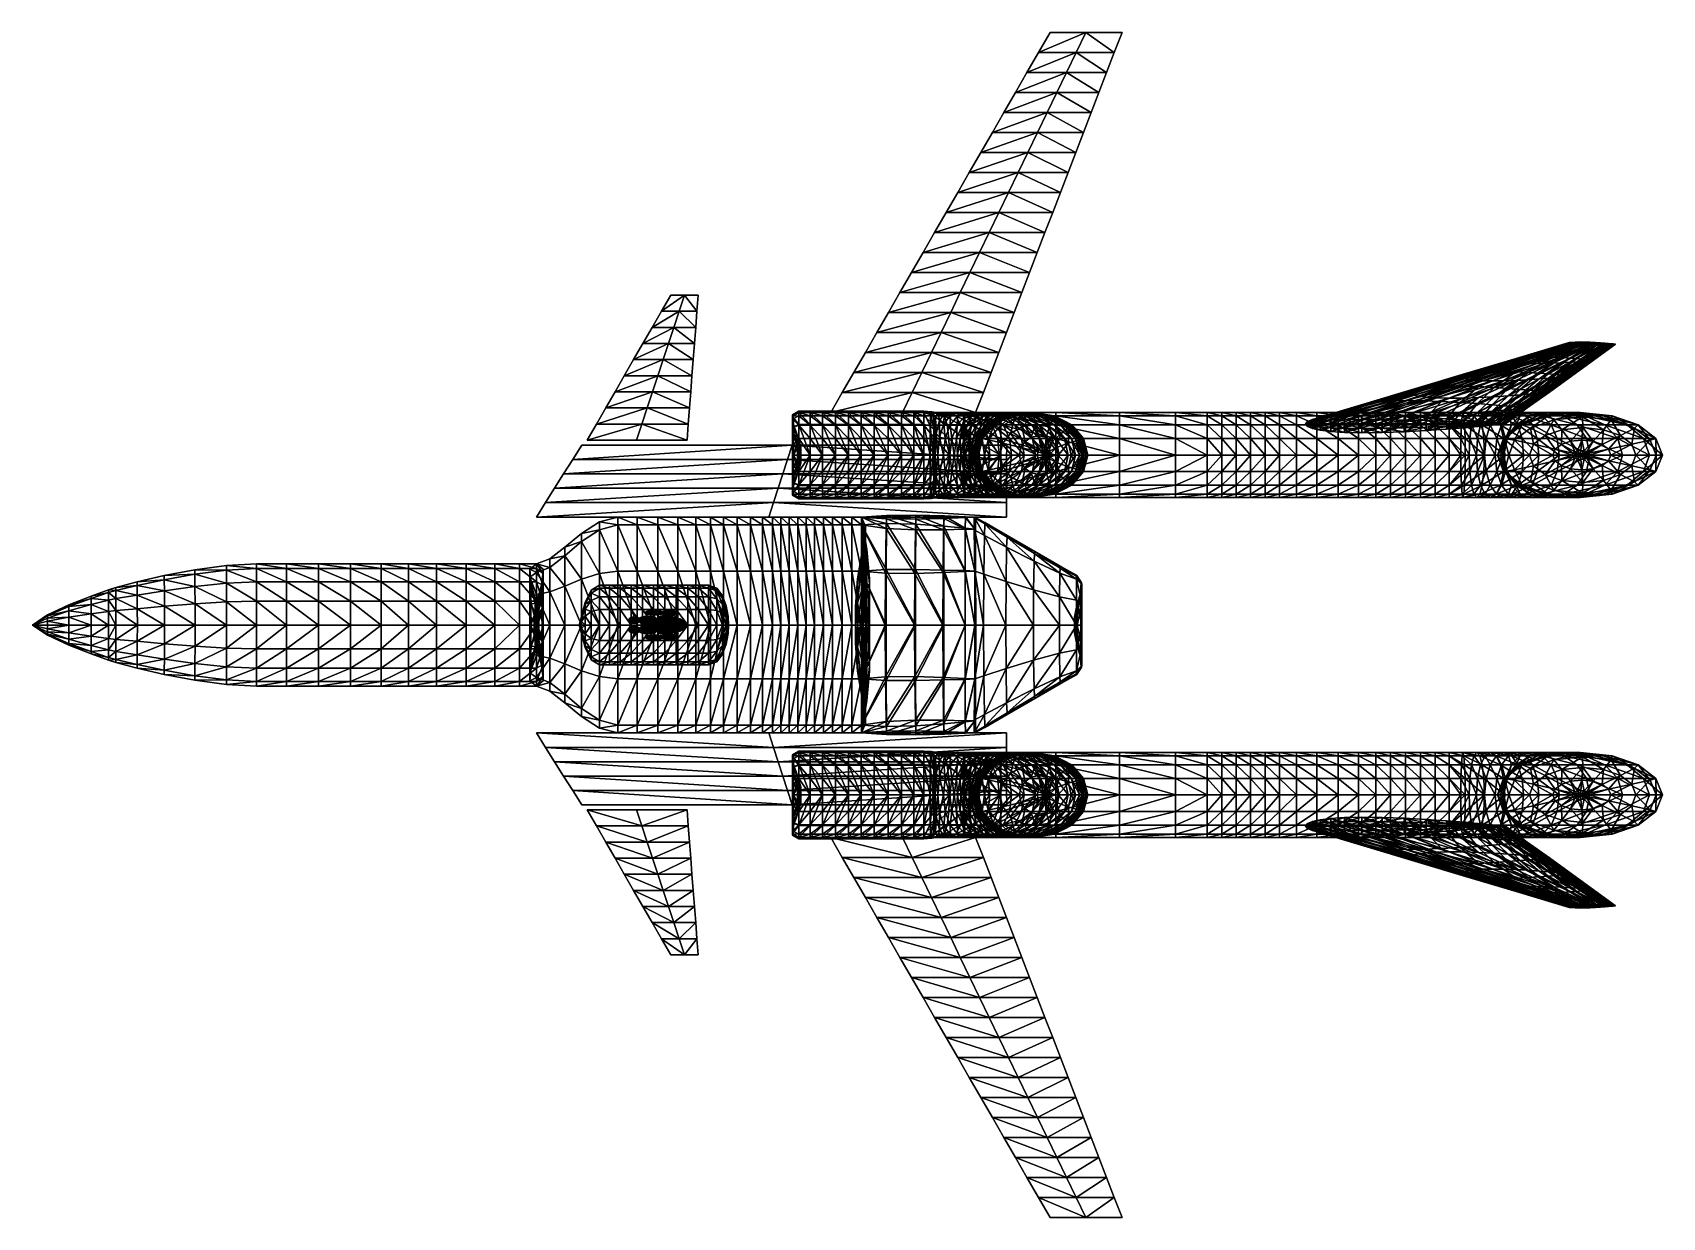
# Model space of a CAD drawing. Extents: x 0 to 32.6, y -11.9 to 11.9.
import ezdxf

# ---------------------------------------------------------------- set-up
doc = ezdxf.new("R2010")
doc.units = 0

msp = doc.modelspace()

# ---------------------------------------------------------------- linework, layer by layer
for points in [[(20.874, 11.45, -0.067), (20.123, 11.45), (21.067, 11.85, -0.064)], [(21.067, 11.85, -0.064), (20.123, 11.45), (20.354, 11.85)], [(20.123, 11.45), (21.067, 11.85, 0.064), (20.354, 11.85)], [(20.123, 11.45), (20.874, 11.45, 0.067), (21.067, 11.85, 0.064)], [(21.067, 11.85, -0.064), (20.354, 11.85), (21.067, 11.85, -0.032)], [(20.354, 11.85), (21.067, 11.85, 0.064), (21.067, 11.85, 0.032)], [(21.067, 11.85, -0.032), (20.354, 11.85), (21.067, 11.85)], [(20.354, 11.85), (21.067, 11.85, 0.032), (21.067, 11.85)], [(21.64, 11.45), (20.874, 11.45, -0.067), (21.067, 11.85, -0.064)], [(20.874, 11.45, 0.067), (21.64, 11.45), (21.067, 11.85, 0.064)], [(21.64, 11.45), (21.067, 11.85, -0.064), (21.794, 11.85)], [(21.067, 11.85, 0.064), (21.64, 11.45), (21.794, 11.85)], [(21.794, 11.85), (21.067, 11.85, -0.064), (21.067, 11.85, -0.032)], [(21.067, 11.85, 0.064), (21.794, 11.85), (21.067, 11.85, 0.032)], [(21.794, 11.85), (21.067, 11.85, -0.032), (21.067, 11.85)], [(21.067, 11.85, 0.032), (21.794, 11.85), (21.067, 11.85)], [(20.681, 11.05, -0.071), (19.892, 11.05), (20.874, 11.45, -0.067)], [(20.874, 11.45, -0.067), (19.892, 11.05), (20.123, 11.45)], [(19.892, 11.05), (20.874, 11.45, 0.067), (20.123, 11.45)], [(19.892, 11.05), (20.681, 11.05, 0.071), (20.874, 11.45, 0.067)], [(21.486, 11.05), (20.681, 11.05, -0.071), (20.874, 11.45, -0.067)], [(20.681, 11.05, 0.071), (21.486, 11.05), (20.874, 11.45, 0.067)], [(21.486, 11.05), (20.874, 11.45, -0.067), (21.64, 11.45)], [(20.874, 11.45, 0.067), (21.486, 11.05), (21.64, 11.45)], [(20.488, 10.65, -0.074), (19.661, 10.65), (20.681, 11.05, -0.071)], [(20.681, 11.05, -0.071), (19.661, 10.65), (19.892, 11.05)], [(19.661, 10.65), (20.681, 11.05, 0.071), (19.892, 11.05)], [(19.661, 10.65), (20.488, 10.65, 0.074), (20.681, 11.05, 0.071)], [(21.332, 10.65), (20.488, 10.65, -0.074), (20.681, 11.05, -0.071)], [(20.488, 10.65, 0.074), (21.332, 10.65), (20.681, 11.05, 0.071)], [(21.332, 10.65), (20.681, 11.05, -0.071), (21.486, 11.05)], [(20.681, 11.05, 0.071), (21.332, 10.65), (21.486, 11.05)], [(20.295, 10.25, -0.077), (19.43, 10.25), (20.488, 10.65, -0.074)], [(20.488, 10.65, -0.074), (19.43, 10.25), (19.661, 10.65)], [(19.43, 10.25), (20.488, 10.65, 0.074), (19.661, 10.65)], [(19.43, 10.25), (20.295, 10.25, 0.077), (20.488, 10.65, 0.074)], [(21.178, 10.25), (20.295, 10.25, -0.077), (20.488, 10.65, -0.074)], [(20.295, 10.25, 0.077), (21.178, 10.25), (20.488, 10.65, 0.074)], [(21.178, 10.25), (20.488, 10.65, -0.074), (21.332, 10.65)], [(20.488, 10.65, 0.074), (21.178, 10.25), (21.332, 10.65)], [(20.102, 9.85, -0.081), (19.2, 9.85), (20.295, 10.25, -0.077)], [(20.295, 10.25, -0.077), (19.2, 9.85), (19.43, 10.25)], [(19.2, 9.85), (20.295, 10.25, 0.077), (19.43, 10.25)], [(19.2, 9.85), (20.102, 9.85, 0.081), (20.295, 10.25, 0.077)], [(21.024, 9.85), (20.102, 9.85, -0.081), (20.295, 10.25, -0.077)], [(20.102, 9.85, 0.081), (21.024, 9.85), (20.295, 10.25, 0.077)], [(21.024, 9.85), (20.295, 10.25, -0.077), (21.178, 10.25)], [(20.295, 10.25, 0.077), (21.024, 9.85), (21.178, 10.25)], [(19.909, 9.45, -0.084), (18.969, 9.45), (20.102, 9.85, -0.081)], [(20.102, 9.85, -0.081), (18.969, 9.45), (19.2, 9.85)], [(18.969, 9.45), (20.102, 9.85, 0.081), (19.2, 9.85)], [(18.969, 9.45), (19.909, 9.45, 0.084), (20.102, 9.85, 0.081)], [(20.87, 9.45), (19.909, 9.45, -0.084), (20.102, 9.85, -0.081)], [(19.909, 9.45, 0.084), (20.87, 9.45), (20.102, 9.85, 0.081)], [(20.87, 9.45), (20.102, 9.85, -0.081), (21.024, 9.85)], [(20.102, 9.85, 0.081), (20.87, 9.45), (21.024, 9.85)], [(19.716, 9.05, -0.088), (18.738, 9.05), (19.909, 9.45, -0.084)], [(19.909, 9.45, -0.084), (18.738, 9.05), (18.969, 9.45)], [(18.738, 9.05), (19.909, 9.45, 0.084), (18.969, 9.45)], [(18.738, 9.05), (19.716, 9.05, 0.088), (19.909, 9.45, 0.084)], [(20.716, 9.05), (19.716, 9.05, -0.088), (19.909, 9.45, -0.084)], [(19.716, 9.05, 0.088), (20.716, 9.05), (19.909, 9.45, 0.084)], [(20.716, 9.05), (19.909, 9.45, -0.084), (20.87, 9.45)], [(19.909, 9.45, 0.084), (20.716, 9.05), (20.87, 9.45)], [(19.523, 8.65, -0.091), (18.507, 8.65), (19.716, 9.05, -0.088)], [(19.716, 9.05, -0.088), (18.507, 8.65), (18.738, 9.05)], [(18.507, 8.65), (19.716, 9.05, 0.088), (18.738, 9.05)], [(18.507, 8.65), (19.523, 8.65, 0.091), (19.716, 9.05, 0.088)], [(20.561, 8.65), (19.523, 8.65, -0.091), (19.716, 9.05, -0.088)], [(19.523, 8.65, 0.091), (20.561, 8.65), (19.716, 9.05, 0.088)], [(20.561, 8.65), (19.716, 9.05, -0.088), (20.716, 9.05)], [(19.716, 9.05, 0.088), (20.561, 8.65), (20.716, 9.05)], [(19.33, 8.25, -0.094), (18.276, 8.25), (19.523, 8.65, -0.091)], [(19.523, 8.65, -0.091), (18.276, 8.25), (18.507, 8.65)], [(18.276, 8.25), (19.523, 8.65, 0.091), (18.507, 8.65)], [(18.276, 8.25), (19.33, 8.25, 0.094), (19.523, 8.65, 0.091)], [(20.407, 8.25), (19.33, 8.25, -0.094), (19.523, 8.65, -0.091)], [(19.33, 8.25, 0.094), (20.407, 8.25), (19.523, 8.65, 0.091)], [(20.407, 8.25), (19.523, 8.65, -0.091), (20.561, 8.65)], [(19.523, 8.65, 0.091), (20.407, 8.25), (20.561, 8.65)], [(19.137, 7.85, -0.098), (18.045, 7.85), (19.33, 8.25, -0.094)], [(19.33, 8.25, -0.094), (18.045, 7.85), (18.276, 8.25)], [(18.045, 7.85), (19.33, 8.25, 0.094), (18.276, 8.25)], [(18.045, 7.85), (19.137, 7.85, 0.098), (19.33, 8.25, 0.094)], [(20.253, 7.85), (19.137, 7.85, -0.098), (19.33, 8.25, -0.094)], [(19.137, 7.85, 0.098), (20.253, 7.85), (19.33, 8.25, 0.094)], [(20.253, 7.85), (19.33, 8.25, -0.094), (20.407, 8.25)], [(19.33, 8.25, 0.094), (20.253, 7.85), (20.407, 8.25)], [(18.944, 7.45, -0.101), (17.814, 7.45), (19.137, 7.85, -0.098)], [(19.137, 7.85, -0.098), (17.814, 7.45), (18.045, 7.85)], [(17.814, 7.45), (19.137, 7.85, 0.098), (18.045, 7.85)], [(17.814, 7.45), (18.944, 7.45, 0.101), (19.137, 7.85, 0.098)], [(20.099, 7.45), (18.944, 7.45, -0.101), (19.137, 7.85, -0.098)], [(18.944, 7.45, 0.101), (20.099, 7.45), (19.137, 7.85, 0.098)], [(20.099, 7.45), (19.137, 7.85, -0.098), (20.253, 7.85)], [(19.137, 7.85, 0.098), (20.099, 7.45), (20.253, 7.85)], [(18.752, 7.05, -0.105), (17.583, 7.05), (18.944, 7.45, -0.101)], [(18.944, 7.45, -0.101), (17.583, 7.05), (17.814, 7.45)], [(17.583, 7.05), (18.944, 7.45, 0.101), (17.814, 7.45)], [(17.583, 7.05), (18.752, 7.05, 0.105), (18.944, 7.45, 0.101)], [(19.945, 7.05), (18.752, 7.05, -0.105), (18.944, 7.45, -0.101)], [(18.752, 7.05, 0.105), (19.945, 7.05), (18.944, 7.45, 0.101)], [(19.945, 7.05), (18.944, 7.45, -0.101), (20.099, 7.45)], [(18.944, 7.45, 0.101), (19.945, 7.05), (20.099, 7.45)], [(18.559, 6.65, -0.108), (17.352, 6.65), (18.752, 7.05, -0.105)], [(18.752, 7.05, -0.105), (17.352, 6.65), (17.583, 7.05)], [(17.352, 6.65), (18.752, 7.05, 0.105), (17.583, 7.05)], [(17.352, 6.65), (18.559, 6.65, 0.108), (18.752, 7.05, 0.105)], [(19.791, 6.65), (18.559, 6.65, -0.108), (18.752, 7.05, -0.105)], [(18.559, 6.65, 0.108), (19.791, 6.65), (18.752, 7.05, 0.105)], [(19.791, 6.65), (18.752, 7.05, -0.105), (19.945, 7.05)], [(18.752, 7.05, 0.105), (19.791, 6.65), (19.945, 7.05)], [(12.932, 6.275, -0.031), (12.581, 6.275), (13.038, 6.597, -0.024)], [(13.038, 6.597, -0.024), (12.581, 6.275), (12.767, 6.597)], [(12.581, 6.275), (13.038, 6.597, 0.024), (12.767, 6.597)], [(12.581, 6.275), (12.932, 6.275, 0.031), (13.038, 6.597, 0.024)], [(13.038, 6.597, -0.024), (12.767, 6.597), (13.038, 6.597, -0.012)], [(12.767, 6.597), (13.038, 6.597, 0.024), (13.038, 6.597, 0.012)], [(13.038, 6.597, -0.012), (12.767, 6.597), (13.038, 6.597)], [(12.767, 6.597), (13.038, 6.597, 0.012), (13.038, 6.597)], [(13.29, 6.275), (12.932, 6.275, -0.031), (13.038, 6.597, -0.024)], [(12.932, 6.275, 0.031), (13.29, 6.275), (13.038, 6.597, 0.024)], [(13.29, 6.275), (13.038, 6.597, -0.024), (13.315, 6.597)], [(13.038, 6.597, 0.024), (13.29, 6.275), (13.315, 6.597)], [(13.315, 6.597), (13.038, 6.597, -0.024), (13.038, 6.597, -0.012)], [(13.038, 6.597, 0.024), (13.315, 6.597), (13.038, 6.597, 0.012)], [(13.315, 6.597), (13.038, 6.597, -0.012), (13.038, 6.597)], [(13.038, 6.597, 0.012), (13.315, 6.597), (13.038, 6.597)], [(18.366, 6.25, -0.111), (17.121, 6.25), (18.559, 6.65, -0.108)], [(18.559, 6.65, -0.108), (17.121, 6.25), (17.352, 6.65)], [(17.121, 6.25), (18.559, 6.65, 0.108), (17.352, 6.65)], [(17.121, 6.25), (18.366, 6.25, 0.111), (18.559, 6.65, 0.108)], [(19.637, 6.25), (18.366, 6.25, -0.111), (18.559, 6.65, -0.108)], [(18.366, 6.25, 0.111), (19.637, 6.25), (18.559, 6.65, 0.108)], [(19.637, 6.25), (18.559, 6.65, -0.108), (19.791, 6.65)], [(18.559, 6.65, 0.108), (19.637, 6.25), (19.791, 6.65)], [(12.826, 5.953, -0.039), (12.395, 5.953), (12.932, 6.275, -0.031)], [(12.932, 6.275, -0.031), (12.395, 5.953), (12.581, 6.275)], [(12.395, 5.953), (12.932, 6.275, 0.031), (12.581, 6.275)], [(12.395, 5.953), (12.826, 5.953, 0.039), (12.932, 6.275, 0.031)], [(13.266, 5.953), (12.826, 5.953, -0.039), (12.932, 6.275, -0.031)], [(12.826, 5.953, 0.039), (13.266, 5.953), (12.932, 6.275, 0.031)], [(13.266, 5.953), (12.932, 6.275, -0.031), (13.29, 6.275)], [(12.932, 6.275, 0.031), (13.266, 5.953), (13.29, 6.275)], [(18.173, 5.85, -0.115), (16.89, 5.85), (18.366, 6.25, -0.111)], [(18.366, 6.25, -0.111), (16.89, 5.85), (17.121, 6.25)], [(16.89, 5.85), (18.366, 6.25, 0.111), (17.121, 6.25)], [(16.89, 5.85), (18.173, 5.85, 0.115), (18.366, 6.25, 0.111)], [(19.483, 5.85), (18.173, 5.85, -0.115), (18.366, 6.25, -0.111)], [(18.173, 5.85, 0.115), (19.483, 5.85), (18.366, 6.25, 0.111)], [(19.483, 5.85), (18.366, 6.25, -0.111), (19.637, 6.25)], [(18.366, 6.25, 0.111), (19.483, 5.85), (19.637, 6.25)], [(12.719, 5.631, -0.046), (12.209, 5.631), (12.826, 5.953, -0.039)], [(12.826, 5.953, -0.039), (12.209, 5.631), (12.395, 5.953)], [(12.209, 5.631), (12.826, 5.953, 0.039), (12.395, 5.953)], [(12.209, 5.631), (12.719, 5.631, 0.046), (12.826, 5.953, 0.039)], [(13.241, 5.631), (12.719, 5.631, -0.046), (12.826, 5.953, -0.039)], [(12.719, 5.631, 0.046), (13.241, 5.631), (12.826, 5.953, 0.039)], [(13.241, 5.631), (12.826, 5.953, -0.039), (13.266, 5.953)], [(12.826, 5.953, 0.039), (13.241, 5.631), (13.266, 5.953)], [(12.613, 5.309, -0.053), (12.023, 5.309), (12.719, 5.631, -0.046)], [(12.719, 5.631, -0.046), (12.023, 5.309), (12.209, 5.631)], [(12.023, 5.309), (12.719, 5.631, 0.046), (12.209, 5.631)], [(12.023, 5.309), (12.613, 5.309, 0.053), (12.719, 5.631, 0.046)], [(13.216, 5.309), (12.613, 5.309, -0.053), (12.719, 5.631, -0.046)], [(12.613, 5.309, 0.053), (13.216, 5.309), (12.719, 5.631, 0.046)], [(13.216, 5.309), (12.719, 5.631, -0.046), (13.241, 5.631)], [(12.719, 5.631, 0.046), (13.216, 5.309), (13.241, 5.631)], [(17.98, 5.45, -0.118), (16.659, 5.45), (18.173, 5.85, -0.115)], [(18.173, 5.85, -0.115), (16.659, 5.45), (16.89, 5.85)], [(16.659, 5.45), (18.173, 5.85, 0.115), (16.89, 5.85)], [(16.659, 5.45), (17.98, 5.45, 0.118), (18.173, 5.85, 0.115)], [(19.329, 5.45), (17.98, 5.45, -0.118), (18.173, 5.85, -0.115)], [(17.98, 5.45, 0.118), (19.329, 5.45), (18.173, 5.85, 0.115)], [(19.329, 5.45), (18.173, 5.85, -0.115), (19.483, 5.85)], [(18.173, 5.85, 0.115), (19.329, 5.45), (19.483, 5.85)], [(29.641, 5.319, 1.637), (29.623, 5.298, 1.648), (30.674, 5.63, 2.243)], [(30.674, 5.63, 2.243), (29.623, 5.298, 1.648), (30.663, 5.617, 2.25)], [(29.623, 5.298, 1.648), (30.674, 5.604, 2.257), (30.663, 5.617, 2.25)], [(29.623, 5.298, 1.648), (29.641, 5.277, 1.659), (30.674, 5.604, 2.257)], [(29.681, 5.334, 1.628), (29.641, 5.319, 1.637), (30.7, 5.64, 2.238)], [(30.7, 5.64, 2.238), (29.641, 5.319, 1.637), (30.674, 5.63, 2.243)], [(29.641, 5.277, 1.659), (30.7, 5.594, 2.262), (30.674, 5.604, 2.257)], [(29.641, 5.277, 1.659), (29.681, 5.261, 1.667), (30.7, 5.594, 2.262)], [(29.741, 5.347, 1.622), (29.681, 5.334, 1.628), (30.737, 5.648, 2.234)], [(30.737, 5.648, 2.234), (29.681, 5.334, 1.628), (30.7, 5.64, 2.238)], [(29.681, 5.261, 1.667), (30.737, 5.586, 2.266), (30.7, 5.594, 2.262)], [(29.681, 5.261, 1.667), (29.741, 5.249, 1.674), (30.737, 5.586, 2.266)], [(29.826, 5.358, 1.616), (29.741, 5.347, 1.622), (30.79, 5.654, 2.23)], [(30.79, 5.654, 2.23), (29.741, 5.347, 1.622), (30.737, 5.648, 2.234)], [(29.741, 5.249, 1.674), (30.79, 5.579, 2.27), (30.737, 5.586, 2.266)], [(29.741, 5.249, 1.674), (29.826, 5.238, 1.679), (30.79, 5.579, 2.27)], [(29.937, 5.365, 1.612), (29.826, 5.358, 1.616), (30.859, 5.659, 2.228)], [(30.859, 5.659, 2.228), (29.826, 5.358, 1.616), (30.79, 5.654, 2.23)], [(29.826, 5.238, 1.679), (30.859, 5.575, 2.272), (30.79, 5.579, 2.27)], [(29.826, 5.238, 1.679), (29.937, 5.231, 1.683), (30.859, 5.575, 2.272)], [(30.076, 5.368, 1.61), (29.937, 5.365, 1.612), (30.946, 5.661, 2.227)], [(30.946, 5.661, 2.227), (29.937, 5.365, 1.612), (30.859, 5.659, 2.228)], [(29.937, 5.231, 1.683), (30.946, 5.573, 2.273), (30.859, 5.575, 2.272)], [(29.937, 5.231, 1.683), (30.076, 5.227, 1.685), (30.946, 5.573, 2.273)], [(31.048, 5.66, 2.227), (30.076, 5.368, 1.61), (30.946, 5.661, 2.227)], [(30.238, 5.367, 1.611), (30.076, 5.368, 1.61), (31.048, 5.66, 2.227)], [(30.076, 5.227, 1.685), (31.048, 5.574, 2.273), (30.946, 5.573, 2.273)], [(30.076, 5.227, 1.685), (30.238, 5.229, 1.684), (31.048, 5.574, 2.273)], [(31.158, 5.656, 2.229), (30.238, 5.367, 1.611), (31.048, 5.66, 2.227)], [(30.415, 5.36, 1.615), (30.238, 5.367, 1.611), (31.158, 5.656, 2.229)], [(30.238, 5.229, 1.684), (31.158, 5.578, 2.271), (31.048, 5.574, 2.273)], [(30.238, 5.229, 1.684), (30.415, 5.235, 1.681), (31.158, 5.578, 2.271)], [(30.591, 5.351, 1.62), (30.415, 5.36, 1.615), (31.158, 5.656, 2.229)], [(30.415, 5.235, 1.681), (30.591, 5.245, 1.676), (31.158, 5.578, 2.271)], [(30.591, 5.351, 1.62), (31.158, 5.656, 2.229), (31.268, 5.65, 2.232)], [(30.753, 5.34, 1.626), (30.591, 5.351, 1.62), (31.268, 5.65, 2.232)], [(31.158, 5.578, 2.271), (30.591, 5.245, 1.676), (31.268, 5.584, 2.267)], [(30.591, 5.245, 1.676), (30.753, 5.256, 1.67), (31.268, 5.584, 2.267)], [(30.674, 5.63, 2.243), (30.663, 5.617, 2.25), (30.674, 5.623, 2.246)], [(30.674, 5.623, 2.246), (30.663, 5.617, 2.25), (30.674, 5.617, 2.25)], [(30.663, 5.617, 2.25), (30.674, 5.604, 2.257), (30.674, 5.61, 2.253)], [(30.663, 5.617, 2.25), (30.674, 5.61, 2.253), (30.674, 5.617, 2.25)], [(30.7, 5.64, 2.238), (30.674, 5.63, 2.243), (30.7, 5.628, 2.244)], [(30.7, 5.628, 2.244), (30.674, 5.63, 2.243), (30.674, 5.623, 2.246)], [(30.7, 5.628, 2.244), (30.674, 5.623, 2.246), (30.7, 5.617, 2.25)], [(30.7, 5.617, 2.25), (30.674, 5.623, 2.246), (30.674, 5.617, 2.25)], [(30.674, 5.61, 2.253), (30.7, 5.617, 2.25), (30.674, 5.617, 2.25)], [(30.674, 5.61, 2.253), (30.7, 5.605, 2.256), (30.7, 5.617, 2.25)], [(30.674, 5.604, 2.257), (30.7, 5.605, 2.256), (30.674, 5.61, 2.253)], [(30.674, 5.604, 2.257), (30.7, 5.594, 2.262), (30.7, 5.605, 2.256)], [(30.737, 5.648, 2.234), (30.7, 5.64, 2.238), (30.737, 5.632, 2.242)], [(30.737, 5.632, 2.242), (30.7, 5.64, 2.238), (30.7, 5.628, 2.244)], [(30.737, 5.632, 2.242), (30.7, 5.628, 2.244), (30.737, 5.617, 2.25)], [(30.737, 5.617, 2.25), (30.7, 5.628, 2.244), (30.7, 5.617, 2.25)], [(30.7, 5.605, 2.256), (30.737, 5.617, 2.25), (30.7, 5.617, 2.25)], [(30.7, 5.605, 2.256), (30.737, 5.601, 2.258), (30.737, 5.617, 2.25)], [(30.7, 5.594, 2.262), (30.737, 5.601, 2.258), (30.7, 5.605, 2.256)], [(30.7, 5.594, 2.262), (30.737, 5.586, 2.266), (30.737, 5.601, 2.258)], [(30.79, 5.654, 2.23), (30.737, 5.648, 2.234), (30.79, 5.636, 2.24)], [(30.79, 5.636, 2.24), (30.737, 5.648, 2.234), (30.737, 5.632, 2.242)], [(30.79, 5.636, 2.24), (30.737, 5.632, 2.242), (30.79, 5.617, 2.25)], [(30.79, 5.617, 2.25), (30.737, 5.632, 2.242), (30.737, 5.617, 2.25)], [(30.737, 5.601, 2.258), (30.79, 5.617, 2.25), (30.737, 5.617, 2.25)], [(30.737, 5.601, 2.258), (30.79, 5.598, 2.26), (30.79, 5.617, 2.25)], [(30.737, 5.586, 2.266), (30.79, 5.598, 2.26), (30.737, 5.601, 2.258)], [(30.737, 5.586, 2.266), (30.79, 5.579, 2.27), (30.79, 5.598, 2.26)], [(30.753, 5.34, 1.626), (31.268, 5.65, 2.232), (31.369, 5.643, 2.236)], [(30.891, 5.329, 1.631), (30.753, 5.34, 1.626), (31.369, 5.643, 2.236)], [(31.268, 5.584, 2.267), (30.753, 5.256, 1.67), (31.369, 5.591, 2.264)], [(30.753, 5.256, 1.67), (30.891, 5.267, 1.664), (31.369, 5.591, 2.264)], [(30.859, 5.659, 2.228), (30.79, 5.654, 2.23), (30.859, 5.638, 2.239)], [(30.859, 5.638, 2.239), (30.79, 5.654, 2.23), (30.79, 5.636, 2.24)], [(30.859, 5.638, 2.239), (30.79, 5.636, 2.24), (30.859, 5.617, 2.25)], [(30.859, 5.617, 2.25), (30.79, 5.636, 2.24), (30.79, 5.617, 2.25)], [(30.79, 5.598, 2.26), (30.859, 5.617, 2.25), (30.79, 5.617, 2.25)], [(30.79, 5.598, 2.26), (30.859, 5.596, 2.261), (30.859, 5.617, 2.25)], [(30.79, 5.579, 2.27), (30.859, 5.596, 2.261), (30.79, 5.598, 2.26)], [(30.79, 5.579, 2.27), (30.859, 5.575, 2.272), (30.859, 5.596, 2.261)], [(30.946, 5.661, 2.227), (30.859, 5.659, 2.228), (30.946, 5.639, 2.238)], [(30.946, 5.639, 2.238), (30.859, 5.659, 2.228), (30.859, 5.638, 2.239)], [(30.946, 5.639, 2.238), (30.859, 5.638, 2.239), (30.946, 5.617, 2.25)], [(30.946, 5.617, 2.25), (30.859, 5.638, 2.239), (30.859, 5.617, 2.25)], [(30.859, 5.596, 2.261), (30.946, 5.617, 2.25), (30.859, 5.617, 2.25)], [(30.859, 5.596, 2.261), (30.946, 5.595, 2.262), (30.946, 5.617, 2.25)], [(30.859, 5.575, 2.272), (30.946, 5.595, 2.262), (30.859, 5.596, 2.261)], [(30.859, 5.575, 2.272), (30.946, 5.573, 2.273), (30.946, 5.595, 2.262)], [(30.891, 5.329, 1.631), (31.369, 5.643, 2.236), (31.456, 5.636, 2.24)], [(31.002, 5.319, 1.636), (30.891, 5.329, 1.631), (31.456, 5.636, 2.24)], [(31.369, 5.591, 2.264), (30.891, 5.267, 1.664), (31.456, 5.598, 2.26)], [(30.891, 5.267, 1.664), (31.002, 5.277, 1.659), (31.456, 5.598, 2.26)], [(31.048, 5.66, 2.227), (30.946, 5.661, 2.227), (31.048, 5.638, 2.238)], [(31.048, 5.638, 2.238), (30.946, 5.661, 2.227), (30.946, 5.639, 2.238)], [(31.048, 5.638, 2.238), (30.946, 5.639, 2.238), (31.048, 5.617, 2.25)], [(31.048, 5.617, 2.25), (30.946, 5.639, 2.238), (30.946, 5.617, 2.25)], [(30.946, 5.595, 2.262), (31.048, 5.617, 2.25), (30.946, 5.617, 2.25)], [(30.946, 5.595, 2.262), (31.048, 5.595, 2.261), (31.048, 5.617, 2.25)], [(30.946, 5.573, 2.273), (31.048, 5.595, 2.261), (30.946, 5.595, 2.262)], [(30.946, 5.573, 2.273), (31.048, 5.574, 2.273), (31.048, 5.595, 2.261)], [(31.002, 5.319, 1.636), (31.456, 5.636, 2.24), (31.525, 5.63, 2.243)], [(31.087, 5.311, 1.641), (31.002, 5.319, 1.636), (31.525, 5.63, 2.243)], [(31.456, 5.598, 2.26), (31.002, 5.277, 1.659), (31.525, 5.604, 2.257)], [(31.002, 5.277, 1.659), (31.087, 5.284, 1.655), (31.525, 5.604, 2.257)], [(31.158, 5.656, 2.229), (31.048, 5.66, 2.227), (31.158, 5.636, 2.24)], [(31.158, 5.636, 2.24), (31.048, 5.66, 2.227), (31.048, 5.638, 2.238)], [(31.158, 5.636, 2.24), (31.048, 5.638, 2.238), (31.158, 5.617, 2.25)], [(31.158, 5.617, 2.25), (31.048, 5.638, 2.238), (31.048, 5.617, 2.25)], [(31.048, 5.595, 2.261), (31.158, 5.617, 2.25), (31.048, 5.617, 2.25)], [(31.048, 5.595, 2.261), (31.158, 5.597, 2.26), (31.158, 5.617, 2.25)], [(31.048, 5.574, 2.273), (31.158, 5.597, 2.26), (31.048, 5.595, 2.261)], [(31.048, 5.574, 2.273), (31.158, 5.578, 2.271), (31.158, 5.597, 2.26)], [(31.087, 5.311, 1.641), (31.525, 5.63, 2.243), (31.578, 5.625, 2.245)], [(31.149, 5.305, 1.644), (31.087, 5.311, 1.641), (31.578, 5.625, 2.245)], [(31.525, 5.604, 2.257), (31.087, 5.284, 1.655), (31.578, 5.608, 2.254)], [(31.087, 5.284, 1.655), (31.149, 5.29, 1.652), (31.578, 5.608, 2.254)], [(31.149, 5.305, 1.644), (31.578, 5.625, 2.245), (31.617, 5.622, 2.247)], [(31.193, 5.301, 1.646), (31.149, 5.305, 1.644), (31.617, 5.622, 2.247)], [(31.578, 5.608, 2.254), (31.149, 5.29, 1.652), (31.617, 5.612, 2.252)], [(31.149, 5.29, 1.652), (31.193, 5.295, 1.649), (31.617, 5.612, 2.252)], [(31.268, 5.65, 2.232), (31.158, 5.656, 2.229), (31.158, 5.636, 2.24)], [(31.268, 5.65, 2.232), (31.158, 5.636, 2.24), (31.268, 5.633, 2.241)], [(31.268, 5.633, 2.241), (31.158, 5.636, 2.24), (31.158, 5.617, 2.25)], [(31.268, 5.633, 2.241), (31.158, 5.617, 2.25), (31.268, 5.617, 2.25)], [(31.158, 5.597, 2.26), (31.268, 5.6, 2.259), (31.158, 5.617, 2.25)], [(31.158, 5.617, 2.25), (31.268, 5.6, 2.259), (31.268, 5.617, 2.25)], [(31.158, 5.597, 2.26), (31.268, 5.584, 2.267), (31.268, 5.6, 2.259)], [(31.158, 5.578, 2.271), (31.268, 5.584, 2.267), (31.158, 5.597, 2.26)], [(31.193, 5.301, 1.646), (31.617, 5.622, 2.247), (31.644, 5.619, 2.249)], [(31.223, 5.298, 1.648), (31.193, 5.301, 1.646), (31.644, 5.619, 2.249)], [(31.617, 5.612, 2.252), (31.193, 5.295, 1.649), (31.644, 5.615, 2.251)], [(31.193, 5.295, 1.649), (31.223, 5.298, 1.648), (31.644, 5.615, 2.251)], [(31.223, 5.298, 1.648), (31.644, 5.619, 2.249), (31.663, 5.617, 2.25)], [(31.644, 5.615, 2.251), (31.223, 5.298, 1.648), (31.663, 5.617, 2.25)], [(31.369, 5.643, 2.236), (31.268, 5.65, 2.232), (31.268, 5.633, 2.241)], [(31.369, 5.643, 2.236), (31.268, 5.633, 2.241), (31.369, 5.63, 2.243)], [(31.369, 5.63, 2.243), (31.268, 5.633, 2.241), (31.268, 5.617, 2.25)], [(31.369, 5.63, 2.243), (31.268, 5.617, 2.25), (31.369, 5.617, 2.25)], [(31.268, 5.6, 2.259), (31.369, 5.604, 2.257), (31.268, 5.617, 2.25)], [(31.268, 5.617, 2.25), (31.369, 5.604, 2.257), (31.369, 5.617, 2.25)], [(31.268, 5.6, 2.259), (31.369, 5.591, 2.264), (31.369, 5.604, 2.257)], [(31.268, 5.584, 2.267), (31.369, 5.591, 2.264), (31.268, 5.6, 2.259)], [(31.456, 5.636, 2.24), (31.369, 5.643, 2.236), (31.369, 5.63, 2.243)], [(31.456, 5.636, 2.24), (31.369, 5.63, 2.243), (31.456, 5.626, 2.245)], [(31.456, 5.626, 2.245), (31.369, 5.63, 2.243), (31.369, 5.617, 2.25)], [(31.456, 5.626, 2.245), (31.369, 5.617, 2.25), (31.456, 5.617, 2.25)], [(31.369, 5.604, 2.257), (31.456, 5.607, 2.255), (31.369, 5.617, 2.25)], [(31.369, 5.617, 2.25), (31.456, 5.607, 2.255), (31.456, 5.617, 2.25)], [(31.369, 5.604, 2.257), (31.456, 5.598, 2.26), (31.456, 5.607, 2.255)], [(31.369, 5.591, 2.264), (31.456, 5.598, 2.26), (31.369, 5.604, 2.257)], [(31.525, 5.63, 2.243), (31.456, 5.636, 2.24), (31.456, 5.626, 2.245)], [(31.525, 5.63, 2.243), (31.456, 5.626, 2.245), (31.525, 5.623, 2.246)], [(31.525, 5.623, 2.246), (31.456, 5.626, 2.245), (31.456, 5.617, 2.25)], [(31.525, 5.623, 2.246), (31.456, 5.617, 2.25), (31.525, 5.617, 2.25)], [(31.456, 5.607, 2.255), (31.525, 5.61, 2.253), (31.456, 5.617, 2.25)], [(31.456, 5.617, 2.25), (31.525, 5.61, 2.253), (31.525, 5.617, 2.25)], [(31.456, 5.607, 2.255), (31.525, 5.604, 2.257), (31.525, 5.61, 2.253)], [(31.456, 5.598, 2.26), (31.525, 5.604, 2.257), (31.456, 5.607, 2.255)], [(31.578, 5.625, 2.245), (31.525, 5.63, 2.243), (31.525, 5.623, 2.246)], [(31.578, 5.625, 2.245), (31.525, 5.623, 2.246), (31.578, 5.621, 2.248)], [(31.578, 5.621, 2.248), (31.525, 5.623, 2.246), (31.525, 5.617, 2.25)], [(31.578, 5.621, 2.248), (31.525, 5.617, 2.25), (31.578, 5.617, 2.25)], [(31.525, 5.61, 2.253), (31.578, 5.613, 2.252), (31.525, 5.617, 2.25)], [(31.525, 5.617, 2.25), (31.578, 5.613, 2.252), (31.578, 5.617, 2.25)], [(31.525, 5.61, 2.253), (31.578, 5.608, 2.254), (31.578, 5.613, 2.252)], [(31.525, 5.604, 2.257), (31.578, 5.608, 2.254), (31.525, 5.61, 2.253)], [(31.617, 5.622, 2.247), (31.578, 5.625, 2.245), (31.578, 5.621, 2.248)], [(31.617, 5.622, 2.247), (31.578, 5.621, 2.248), (31.617, 5.619, 2.249)], [(31.617, 5.619, 2.249), (31.578, 5.621, 2.248), (31.578, 5.617, 2.25)], [(31.617, 5.619, 2.249), (31.578, 5.617, 2.25), (31.617, 5.617, 2.25)], [(31.578, 5.613, 2.252), (31.617, 5.614, 2.251), (31.578, 5.617, 2.25)], [(31.578, 5.617, 2.25), (31.617, 5.614, 2.251), (31.617, 5.617, 2.25)], [(31.578, 5.613, 2.252), (31.617, 5.612, 2.252), (31.617, 5.614, 2.251)], [(31.578, 5.608, 2.254), (31.617, 5.612, 2.252), (31.578, 5.613, 2.252)], [(31.644, 5.619, 2.249), (31.617, 5.622, 2.247), (31.617, 5.619, 2.249)], [(31.644, 5.619, 2.249), (31.617, 5.619, 2.249), (31.644, 5.618, 2.249)], [(31.644, 5.618, 2.249), (31.617, 5.619, 2.249), (31.617, 5.617, 2.25)], [(31.644, 5.618, 2.249), (31.617, 5.617, 2.25), (31.644, 5.617, 2.25)], [(31.617, 5.614, 2.251), (31.644, 5.616, 2.25), (31.617, 5.617, 2.25)], [(31.617, 5.617, 2.25), (31.644, 5.616, 2.25), (31.644, 5.617, 2.25)], [(31.617, 5.614, 2.251), (31.644, 5.615, 2.251), (31.644, 5.616, 2.25)], [(31.617, 5.612, 2.252), (31.644, 5.615, 2.251), (31.617, 5.614, 2.251)], [(31.663, 5.617, 2.25), (31.644, 5.619, 2.249), (31.644, 5.618, 2.249)], [(31.663, 5.617, 2.25), (31.644, 5.618, 2.249), (31.644, 5.617, 2.25)], [(31.644, 5.615, 2.251), (31.663, 5.617, 2.25), (31.644, 5.616, 2.25)], [(31.644, 5.616, 2.25), (31.663, 5.617, 2.25), (31.644, 5.617, 2.25)], [(12.507, 4.986, -0.06), (11.837, 4.986), (12.613, 5.309, -0.053)], [(12.613, 5.309, -0.053), (11.837, 4.986), (12.023, 5.309)], [(11.837, 4.986), (12.613, 5.309, 0.053), (12.023, 5.309)], [(11.837, 4.986), (12.507, 4.986, 0.06), (12.613, 5.309, 0.053)], [(13.191, 4.986), (12.507, 4.986, -0.06), (12.613, 5.309, -0.053)], [(12.507, 4.986, 0.06), (13.191, 4.986), (12.613, 5.309, 0.053)], [(13.191, 4.986), (12.613, 5.309, -0.053), (13.216, 5.309)], [(12.613, 5.309, 0.053), (13.191, 4.986), (13.216, 5.309)], [(17.787, 5.05, -0.122), (16.428, 5.05), (17.98, 5.45, -0.118)], [(17.98, 5.45, -0.118), (16.428, 5.05), (16.659, 5.45)], [(16.428, 5.05), (17.98, 5.45, 0.118), (16.659, 5.45)], [(16.428, 5.05), (17.787, 5.05, 0.122), (17.98, 5.45, 0.118)], [(19.175, 5.05), (17.787, 5.05, -0.122), (17.98, 5.45, -0.118)], [(17.787, 5.05, 0.122), (19.175, 5.05), (17.98, 5.45, 0.118)], [(19.175, 5.05), (17.98, 5.45, -0.118), (19.329, 5.45)], [(17.98, 5.45, 0.118), (19.175, 5.05), (19.329, 5.45)], [(28.607, 5.008, 1.03), (28.583, 4.979, 1.046), (29.641, 5.319, 1.637)], [(29.641, 5.319, 1.637), (28.583, 4.979, 1.046), (29.623, 5.298, 1.648)], [(28.583, 4.979, 1.046), (29.641, 5.277, 1.659), (29.623, 5.298, 1.648)], [(28.583, 4.979, 1.046), (28.607, 4.95, 1.061), (29.641, 5.277, 1.659)], [(28.662, 5.029, 1.019), (28.607, 5.008, 1.03), (29.681, 5.334, 1.628)], [(29.681, 5.334, 1.628), (28.607, 5.008, 1.03), (29.641, 5.319, 1.637)], [(28.607, 4.95, 1.061), (29.681, 5.261, 1.667), (29.641, 5.277, 1.659)], [(28.607, 4.95, 1.061), (28.662, 4.929, 1.072), (29.681, 5.261, 1.667)], [(28.746, 5.046, 1.01), (28.662, 5.029, 1.019), (29.741, 5.347, 1.622)], [(29.741, 5.347, 1.622), (28.662, 5.029, 1.019), (29.681, 5.334, 1.628)], [(28.662, 4.929, 1.072), (29.741, 5.249, 1.674), (29.681, 5.261, 1.667)], [(28.662, 4.929, 1.072), (28.746, 4.911, 1.081), (29.741, 5.249, 1.674)], [(28.861, 5.061, 1.002), (28.746, 5.046, 1.01), (29.826, 5.358, 1.616)], [(29.826, 5.358, 1.616), (28.746, 5.046, 1.01), (29.741, 5.347, 1.622)], [(28.746, 4.911, 1.081), (29.826, 5.238, 1.679), (29.741, 5.249, 1.674)], [(28.746, 4.911, 1.081), (28.861, 4.897, 1.089), (29.826, 5.238, 1.679)], [(29.014, 5.071, 0.997), (28.861, 5.061, 1.002), (29.937, 5.365, 1.612)], [(29.937, 5.365, 1.612), (28.861, 5.061, 1.002), (29.826, 5.358, 1.616)], [(28.861, 4.897, 1.089), (29.937, 5.231, 1.683), (29.826, 5.238, 1.679)], [(28.861, 4.897, 1.089), (29.014, 4.886, 1.095), (29.937, 5.231, 1.683)], [(29.205, 5.076, 0.994), (29.014, 5.071, 0.997), (30.076, 5.368, 1.61)], [(30.076, 5.368, 1.61), (29.014, 5.071, 0.997), (29.937, 5.365, 1.612)], [(29.014, 4.886, 1.095), (30.076, 5.227, 1.685), (29.937, 5.231, 1.683)], [(29.014, 4.886, 1.095), (29.205, 4.882, 1.097), (30.076, 5.227, 1.685)], [(30.238, 5.367, 1.611), (29.205, 5.076, 0.994), (30.076, 5.368, 1.61)], [(29.429, 5.074, 0.995), (29.205, 5.076, 0.994), (30.238, 5.367, 1.611)], [(29.205, 4.882, 1.097), (30.238, 5.229, 1.684), (30.076, 5.227, 1.685)], [(29.205, 4.882, 1.097), (29.429, 4.884, 1.096), (30.238, 5.229, 1.684)], [(30.415, 5.36, 1.615), (29.429, 5.074, 0.995), (30.238, 5.367, 1.611)], [(29.671, 5.065, 1), (29.429, 5.074, 0.995), (30.415, 5.36, 1.615)], [(29.429, 4.884, 1.096), (30.415, 5.235, 1.681), (30.238, 5.229, 1.684)], [(29.429, 4.884, 1.096), (29.671, 4.893, 1.091), (30.415, 5.235, 1.681)], [(29.913, 5.052, 1.007), (29.671, 5.065, 1), (30.415, 5.36, 1.615)], [(29.671, 4.893, 1.091), (29.913, 4.906, 1.084), (30.415, 5.235, 1.681)], [(29.913, 5.052, 1.007), (30.415, 5.36, 1.615), (30.591, 5.351, 1.62)], [(30.136, 5.036, 1.015), (29.913, 5.052, 1.007), (30.591, 5.351, 1.62)], [(30.415, 5.235, 1.681), (29.913, 4.906, 1.084), (30.591, 5.245, 1.676)], [(29.913, 4.906, 1.084), (30.136, 4.921, 1.076), (30.591, 5.245, 1.676)], [(30.136, 5.036, 1.015), (30.591, 5.351, 1.62), (30.753, 5.34, 1.626)], [(30.326, 5.021, 1.023), (30.136, 5.036, 1.015), (30.753, 5.34, 1.626)], [(30.591, 5.245, 1.676), (30.136, 4.921, 1.076), (30.753, 5.256, 1.67)], [(30.136, 4.921, 1.076), (30.326, 4.936, 1.068), (30.753, 5.256, 1.67)], [(30.326, 5.021, 1.023), (30.753, 5.34, 1.626), (30.891, 5.329, 1.631)], [(30.479, 5.008, 1.03), (30.326, 5.021, 1.023), (30.891, 5.329, 1.631)], [(30.753, 5.256, 1.67), (30.326, 4.936, 1.068), (30.891, 5.267, 1.664)], [(30.326, 4.936, 1.068), (30.479, 4.95, 1.061), (30.891, 5.267, 1.664)], [(30.479, 5.008, 1.03), (30.891, 5.329, 1.631), (31.002, 5.319, 1.636)], [(30.595, 4.997, 1.036), (30.479, 5.008, 1.03), (31.002, 5.319, 1.636)], [(30.891, 5.267, 1.664), (30.479, 4.95, 1.061), (31.002, 5.277, 1.659)], [(30.479, 4.95, 1.061), (30.595, 4.96, 1.055), (31.002, 5.277, 1.659)], [(30.595, 4.997, 1.036), (31.002, 5.319, 1.636), (31.087, 5.311, 1.641)], [(30.68, 4.989, 1.04), (30.595, 4.997, 1.036), (31.087, 5.311, 1.641)], [(31.002, 5.277, 1.659), (30.595, 4.96, 1.055), (31.087, 5.284, 1.655)], [(30.595, 4.96, 1.055), (30.68, 4.968, 1.051), (31.087, 5.284, 1.655)], [(30.68, 4.989, 1.04), (31.087, 5.311, 1.641), (31.149, 5.305, 1.644)], [(30.741, 4.983, 1.043), (30.68, 4.989, 1.04), (31.149, 5.305, 1.644)], [(31.087, 5.284, 1.655), (30.68, 4.968, 1.051), (31.149, 5.29, 1.652)], [(30.68, 4.968, 1.051), (30.741, 4.974, 1.048), (31.149, 5.29, 1.652)], [(30.741, 4.983, 1.043), (31.149, 5.305, 1.644), (31.193, 5.301, 1.646)], [(30.783, 4.979, 1.046), (30.741, 4.983, 1.043), (31.193, 5.301, 1.646)], [(31.149, 5.29, 1.652), (30.741, 4.974, 1.048), (31.193, 5.295, 1.649)], [(30.741, 4.974, 1.048), (30.783, 4.979, 1.046), (31.193, 5.295, 1.649)], [(30.783, 4.979, 1.046), (31.193, 5.301, 1.646), (31.223, 5.298, 1.648)], [(31.193, 5.295, 1.649), (30.783, 4.979, 1.046), (31.223, 5.298, 1.648)], [(12.401, 4.664, -0.067), (11.651, 4.664), (12.507, 4.986, -0.06)], [(12.507, 4.986, -0.06), (11.651, 4.664), (11.837, 4.986)], [(11.651, 4.664), (12.507, 4.986, 0.06), (11.837, 4.986)], [(11.651, 4.664), (12.401, 4.664, 0.067), (12.507, 4.986, 0.06)], [(13.167, 4.664), (12.401, 4.664, -0.067), (12.507, 4.986, -0.06)], [(12.401, 4.664, 0.067), (13.167, 4.664), (12.507, 4.986, 0.06)], [(13.167, 4.664), (12.507, 4.986, -0.06), (13.191, 4.986)], [(12.507, 4.986, 0.06), (13.167, 4.664), (13.191, 4.986)], [(17.594, 4.65, -0.125), (16.197, 4.65), (17.787, 5.05, -0.122)], [(17.787, 5.05, -0.122), (16.197, 4.65), (16.428, 5.05)], [(16.197, 4.65), (17.787, 5.05, 0.122), (16.428, 5.05)], [(16.197, 4.65), (17.594, 4.65, 0.125), (17.787, 5.05, 0.122)], [(19.02, 4.65), (17.594, 4.65, -0.125), (17.787, 5.05, -0.122)], [(17.594, 4.65, 0.125), (19.02, 4.65), (17.787, 5.05, 0.122)], [(19.02, 4.65), (17.787, 5.05, -0.122), (19.175, 5.05)], [(17.787, 5.05, 0.122), (19.02, 4.65), (19.175, 5.05)], [(27.573, 4.697, 0.424), (27.543, 4.66, 0.443), (28.607, 5.008, 1.03)], [(28.607, 5.008, 1.03), (27.543, 4.66, 0.443), (28.583, 4.979, 1.046)], [(27.543, 4.66, 0.443), (28.607, 4.95, 1.061), (28.583, 4.979, 1.046)], [(27.543, 4.66, 0.443), (27.573, 4.623, 0.463), (28.607, 4.95, 1.061)], [(27.644, 4.724, 0.41), (27.573, 4.697, 0.424), (28.662, 5.029, 1.019)], [(28.662, 5.029, 1.019), (27.573, 4.697, 0.424), (28.607, 5.008, 1.03)], [(27.573, 4.623, 0.463), (28.662, 4.929, 1.072), (28.607, 4.95, 1.061)], [(27.573, 4.623, 0.463), (27.644, 4.596, 0.477), (28.662, 4.929, 1.072)], [(27.75, 4.746, 0.398), (27.644, 4.724, 0.41), (28.746, 5.046, 1.01)], [(28.746, 5.046, 1.01), (27.644, 4.724, 0.41), (28.662, 5.029, 1.019)], [(27.644, 4.596, 0.477), (28.746, 4.911, 1.081), (28.662, 4.929, 1.072)], [(27.644, 4.596, 0.477), (27.75, 4.574, 0.489), (28.746, 4.911, 1.081)], [(27.897, 4.764, 0.388), (27.75, 4.746, 0.398), (28.861, 5.061, 1.002)], [(28.861, 5.061, 1.002), (27.75, 4.746, 0.398), (28.746, 5.046, 1.01)], [(27.75, 4.574, 0.489), (28.861, 4.897, 1.089), (28.746, 4.911, 1.081)], [(27.75, 4.574, 0.489), (27.897, 4.555, 0.499), (28.861, 4.897, 1.089)], [(28.092, 4.778, 0.381), (27.897, 4.764, 0.388), (29.014, 5.071, 0.997)], [(29.014, 5.071, 0.997), (27.897, 4.764, 0.388), (28.861, 5.061, 1.002)], [(27.897, 4.555, 0.499), (29.014, 4.886, 1.095), (28.861, 4.897, 1.089)], [(28.335, 4.783, 0.378), (28.092, 4.778, 0.381), (29.205, 5.076, 0.994)], [(29.205, 5.076, 0.994), (28.092, 4.778, 0.381), (29.014, 5.071, 0.997)], [(29.429, 5.074, 0.995), (28.335, 4.783, 0.378), (29.205, 5.076, 0.994)], [(28.619, 4.78, 0.379), (28.335, 4.783, 0.378), (29.429, 5.074, 0.995)], [(29.671, 5.065, 1), (28.619, 4.78, 0.379), (29.429, 5.074, 0.995)], [(28.928, 4.769, 0.385), (28.619, 4.78, 0.379), (29.671, 5.065, 1)], [(28.619, 4.539, 0.507), (29.671, 4.893, 1.091), (29.429, 4.884, 1.096)], [(28.619, 4.539, 0.507), (28.928, 4.55, 0.501), (29.671, 4.893, 1.091)], [(29.236, 4.752, 0.394), (28.928, 4.769, 0.385), (29.671, 5.065, 1)], [(28.928, 4.55, 0.501), (29.236, 4.567, 0.493), (29.671, 4.893, 1.091)], [(29.236, 4.752, 0.394), (29.671, 5.065, 1), (29.913, 5.052, 1.007)], [(29.519, 4.733, 0.405), (29.236, 4.752, 0.394), (29.913, 5.052, 1.007)], [(29.671, 4.893, 1.091), (29.236, 4.567, 0.493), (29.913, 4.906, 1.084)], [(29.236, 4.567, 0.493), (29.519, 4.587, 0.482), (29.913, 4.906, 1.084)], [(29.519, 4.733, 0.405), (29.913, 5.052, 1.007), (30.136, 5.036, 1.015)], [(29.762, 4.714, 0.415), (29.519, 4.733, 0.405), (30.136, 5.036, 1.015)], [(29.913, 4.906, 1.084), (29.519, 4.587, 0.482), (30.136, 4.921, 1.076)], [(29.519, 4.587, 0.482), (29.762, 4.606, 0.472), (30.136, 4.921, 1.076)], [(29.762, 4.714, 0.415), (30.136, 5.036, 1.015), (30.326, 5.021, 1.023)], [(29.956, 4.697, 0.424), (29.762, 4.714, 0.415), (30.326, 5.021, 1.023)], [(30.136, 4.921, 1.076), (29.762, 4.606, 0.472), (30.326, 4.936, 1.068)], [(29.762, 4.606, 0.472), (29.956, 4.623, 0.463), (30.326, 4.936, 1.068)], [(29.956, 4.697, 0.424), (30.326, 5.021, 1.023), (30.479, 5.008, 1.03)], [(30.104, 4.683, 0.431), (29.956, 4.697, 0.424), (30.479, 5.008, 1.03)], [(30.326, 4.936, 1.068), (29.956, 4.623, 0.463), (30.479, 4.95, 1.061)], [(29.956, 4.623, 0.463), (30.104, 4.636, 0.456), (30.479, 4.95, 1.061)], [(30.104, 4.683, 0.431), (30.479, 5.008, 1.03), (30.595, 4.997, 1.036)], [(30.212, 4.673, 0.436), (30.104, 4.683, 0.431), (30.595, 4.997, 1.036)], [(30.479, 4.95, 1.061), (30.104, 4.636, 0.456), (30.595, 4.96, 1.055)], [(30.104, 4.636, 0.456), (30.212, 4.647, 0.45), (30.595, 4.96, 1.055)], [(30.212, 4.673, 0.436), (30.595, 4.997, 1.036), (30.68, 4.989, 1.04)], [(30.289, 4.665, 0.441), (30.212, 4.673, 0.436), (30.68, 4.989, 1.04)], [(30.595, 4.96, 1.055), (30.212, 4.647, 0.45), (30.68, 4.968, 1.051)], [(30.212, 4.647, 0.45), (30.289, 4.654, 0.446), (30.68, 4.968, 1.051)], [(30.289, 4.665, 0.441), (30.68, 4.989, 1.04), (30.741, 4.983, 1.043)], [(30.343, 4.66, 0.443), (30.289, 4.665, 0.441), (30.741, 4.983, 1.043)], [(30.68, 4.968, 1.051), (30.289, 4.654, 0.446), (30.741, 4.974, 1.048)], [(30.289, 4.654, 0.446), (30.343, 4.66, 0.443), (30.741, 4.974, 1.048)], [(30.343, 4.66, 0.443), (30.741, 4.983, 1.043), (30.783, 4.979, 1.046)], [(30.741, 4.974, 1.048), (30.343, 4.66, 0.443), (30.783, 4.979, 1.046)], [(12.294, 4.342, -0.074), (11.465, 4.342), (12.401, 4.664, -0.067)], [(12.401, 4.664, -0.067), (11.465, 4.342), (11.651, 4.664)], [(11.465, 4.342), (12.401, 4.664, 0.067), (11.651, 4.664)], [(11.465, 4.342), (12.294, 4.342, 0.074), (12.401, 4.664, 0.067)], [(13.142, 4.342), (12.294, 4.342, -0.074), (12.401, 4.664, -0.067)], [(12.294, 4.342, 0.074), (13.142, 4.342), (12.401, 4.664, 0.067)], [(13.142, 4.342), (12.401, 4.664, -0.067), (13.167, 4.664)], [(12.401, 4.664, 0.067), (13.142, 4.342), (13.167, 4.664)], [(17.401, 4.25, -0.128), (15.966, 4.25), (17.594, 4.65, -0.125)], [(17.594, 4.65, -0.125), (15.966, 4.25), (16.197, 4.65)], [(15.966, 4.25), (17.594, 4.65, 0.125), (16.197, 4.65)], [(15.966, 4.25), (17.401, 4.25, 0.128), (17.594, 4.65, 0.125)], [(18.866, 4.25), (17.401, 4.25, -0.128), (17.594, 4.65, -0.125)], [(17.401, 4.25, 0.128), (18.866, 4.25), (17.594, 4.65, 0.125)], [(18.866, 4.25), (17.594, 4.65, -0.125), (19.02, 4.65)], [(17.594, 4.65, 0.125), (18.866, 4.25), (19.02, 4.65)], [(26.539, 4.385, -0.182), (26.502, 4.341, -0.159), (27.573, 4.697, 0.424)], [(27.573, 4.697, 0.424), (26.502, 4.341, -0.159), (27.543, 4.66, 0.443)], [(26.502, 4.341, -0.159), (27.573, 4.623, 0.463), (27.543, 4.66, 0.443)], [(26.502, 4.341, -0.159), (26.539, 4.296, -0.135), (27.573, 4.623, 0.463)], [(26.625, 4.418, -0.2), (26.539, 4.385, -0.182), (27.644, 4.724, 0.41)], [(27.644, 4.724, 0.41), (26.539, 4.385, -0.182), (27.573, 4.697, 0.424)], [(26.539, 4.296, -0.135), (27.644, 4.596, 0.477), (27.573, 4.623, 0.463)], [(26.539, 4.296, -0.135), (26.625, 4.263, -0.118), (27.644, 4.596, 0.477)], [(26.754, 4.445, -0.214), (26.625, 4.418, -0.2), (27.75, 4.746, 0.398)], [(27.75, 4.746, 0.398), (26.625, 4.418, -0.2), (27.644, 4.724, 0.41)], [(26.625, 4.263, -0.118), (27.75, 4.574, 0.489), (27.644, 4.596, 0.477)], [(26.625, 4.263, -0.118), (26.754, 4.236, -0.103), (27.75, 4.574, 0.489)], [(26.933, 4.468, -0.226), (26.754, 4.445, -0.214), (27.897, 4.764, 0.388)], [(27.897, 4.764, 0.388), (26.754, 4.445, -0.214), (27.75, 4.746, 0.398)], [(26.754, 4.236, -0.103), (27.897, 4.555, 0.499), (27.75, 4.574, 0.489)], [(27.169, 4.484, -0.234), (26.933, 4.468, -0.226), (28.092, 4.778, 0.381)], [(28.092, 4.778, 0.381), (26.933, 4.468, -0.226), (27.897, 4.764, 0.388)], [(27.464, 4.491, -0.238), (27.169, 4.484, -0.234), (28.335, 4.783, 0.378)], [(28.335, 4.783, 0.378), (27.169, 4.484, -0.234), (28.092, 4.778, 0.381)], [(28.619, 4.78, 0.379), (27.464, 4.491, -0.238), (28.335, 4.783, 0.378)], [(27.81, 4.487, -0.236), (27.464, 4.491, -0.238), (28.619, 4.78, 0.379)], [(28.928, 4.769, 0.385), (27.81, 4.487, -0.236), (28.619, 4.78, 0.379)], [(28.184, 4.474, -0.229), (27.81, 4.487, -0.236), (28.928, 4.769, 0.385)], [(27.897, 4.555, 0.499), (28.092, 4.542, 0.506), (29.014, 4.886, 1.095)], [(28.092, 4.542, 0.506), (29.205, 4.882, 1.097), (29.014, 4.886, 1.095)], [(28.092, 4.542, 0.506), (28.335, 4.536, 0.509), (29.205, 4.882, 1.097)], [(28.558, 4.453, -0.218), (28.184, 4.474, -0.229), (28.928, 4.769, 0.385)], [(28.335, 4.536, 0.509), (29.429, 4.884, 1.096), (29.205, 4.882, 1.097)], [(28.335, 4.536, 0.509), (28.619, 4.539, 0.507), (29.429, 4.884, 1.096)], [(28.558, 4.453, -0.218), (28.928, 4.769, 0.385), (29.236, 4.752, 0.394)], [(28.903, 4.429, -0.206), (28.558, 4.453, -0.218), (29.236, 4.752, 0.394)], [(28.928, 4.55, 0.501), (28.558, 4.228, -0.099), (29.236, 4.567, 0.493)], [(28.558, 4.228, -0.099), (28.903, 4.252, -0.112), (29.236, 4.567, 0.493)], [(28.903, 4.429, -0.206), (29.236, 4.752, 0.394), (29.519, 4.733, 0.405)], [(29.197, 4.406, -0.193), (28.903, 4.429, -0.206), (29.519, 4.733, 0.405)], [(29.236, 4.567, 0.493), (28.903, 4.252, -0.112), (29.519, 4.587, 0.482)], [(28.903, 4.252, -0.112), (29.197, 4.275, -0.124), (29.519, 4.587, 0.482)], [(29.197, 4.406, -0.193), (29.519, 4.733, 0.405), (29.762, 4.714, 0.415)], [(29.433, 4.386, -0.183), (29.197, 4.406, -0.193), (29.762, 4.714, 0.415)], [(29.519, 4.587, 0.482), (29.197, 4.275, -0.124), (29.762, 4.606, 0.472)], [(29.197, 4.275, -0.124), (29.433, 4.296, -0.135), (29.762, 4.606, 0.472)], [(29.433, 4.386, -0.183), (29.762, 4.714, 0.415), (29.956, 4.697, 0.424)], [(29.613, 4.369, -0.174), (29.433, 4.386, -0.183), (29.956, 4.697, 0.424)], [(29.762, 4.606, 0.472), (29.433, 4.296, -0.135), (29.956, 4.623, 0.463)], [(29.433, 4.296, -0.135), (29.613, 4.312, -0.144), (29.956, 4.623, 0.463)], [(29.613, 4.369, -0.174), (29.956, 4.697, 0.424), (30.104, 4.683, 0.431)], [(29.744, 4.357, -0.167), (29.613, 4.369, -0.174), (30.104, 4.683, 0.431)], [(29.956, 4.623, 0.463), (29.613, 4.312, -0.144), (30.104, 4.636, 0.456)], [(29.613, 4.312, -0.144), (29.744, 4.325, -0.15), (30.104, 4.636, 0.456)], [(29.744, 4.357, -0.167), (30.104, 4.683, 0.431), (30.212, 4.673, 0.436)], [(29.837, 4.347, -0.162), (29.744, 4.357, -0.167), (30.212, 4.673, 0.436)], [(30.104, 4.636, 0.456), (29.744, 4.325, -0.15), (30.212, 4.647, 0.45)], [(29.744, 4.325, -0.15), (29.837, 4.334, -0.155), (30.212, 4.647, 0.45)], [(29.837, 4.347, -0.162), (30.212, 4.673, 0.436), (30.289, 4.665, 0.441)], [(29.902, 4.341, -0.159), (29.837, 4.347, -0.162), (30.289, 4.665, 0.441)], [(30.212, 4.647, 0.45), (29.837, 4.334, -0.155), (30.289, 4.654, 0.446)], [(29.837, 4.334, -0.155), (29.902, 4.341, -0.159), (30.289, 4.654, 0.446)], [(29.902, 4.341, -0.159), (30.289, 4.665, 0.441), (30.343, 4.66, 0.443)], [(30.289, 4.654, 0.446), (29.902, 4.341, -0.159), (30.343, 4.66, 0.443)], [(12.188, 4.02, -0.081), (11.278, 4.02), (12.294, 4.342, -0.074)], [(12.294, 4.342, -0.074), (11.278, 4.02), (11.465, 4.342)], [(11.278, 4.02), (12.294, 4.342, 0.074), (11.465, 4.342)], [(11.278, 4.02), (12.188, 4.02, 0.081), (12.294, 4.342, 0.074)], [(13.117, 4.02), (12.188, 4.02, -0.081), (12.294, 4.342, -0.074)], [(12.188, 4.02, 0.081), (13.117, 4.02), (12.294, 4.342, 0.074)], [(13.117, 4.02), (12.294, 4.342, -0.074), (13.142, 4.342)], [(12.294, 4.342, 0.074), (13.117, 4.02), (13.142, 4.342)], [(15.204, 4.18, 1.25), (15.326, 4.25, 1.25), (15.326, 4.277, 0.517)], [(15.204, 4.18, 1.25), (15.326, 4.277, 0.517), (15.204, 4.202, 0.586)], [(15.204, 4.202, 0.586), (15.326, 4.277, 0.517), (15.326, 4.25, 0.201)], [(15.204, 4.202, 0.586), (15.326, 4.25, 0.201), (15.204, 4.174, 0.297)], [(15.204, 4.174, 0.297), (15.326, 4.25, 0.201), (15.326, 4.011, 0.135)], [(15.326, 4.182, 1.72), (15.326, 4.25, 1.25), (15.204, 4.18, 1.25)], [(15.326, 4.25, 1.25), (15.557, 4.25, 1.25), (15.557, 4.277, 0.517)], [(15.326, 4.25, 1.25), (15.557, 4.277, 0.517), (15.326, 4.277, 0.517)], [(15.326, 4.277, 0.517), (15.557, 4.277, 0.517), (15.557, 4.25, 0.201)], [(15.326, 4.277, 0.517), (15.557, 4.25, 0.201), (15.326, 4.25, 0.201)], [(15.326, 4.25, 0.201), (15.557, 4.25, 0.201), (15.557, 4.011, 0.135)], [(15.326, 4.25, 0.201), (15.557, 4.011, 0.135), (15.326, 4.011, 0.135)], [(15.326, 4.182, 1.72), (15.557, 4.182, 1.72), (15.326, 4.25, 1.25)], [(15.557, 4.182, 1.72), (15.557, 4.25, 1.25), (15.326, 4.25, 1.25)], [(15.557, 4.25, 1.25), (15.804, 4.25, 1.25), (15.804, 4.277, 0.517)], [(15.557, 4.25, 1.25), (15.804, 4.277, 0.517), (15.557, 4.277, 0.517)], [(15.557, 4.277, 0.517), (15.804, 4.277, 0.517), (15.804, 4.25, 0.201)], [(15.557, 4.277, 0.517), (15.804, 4.25, 0.201), (15.557, 4.25, 0.201)], [(15.557, 4.25, 0.201), (15.804, 4.25, 0.201), (15.804, 4.011, 0.135)], [(15.557, 4.25, 0.201), (15.804, 4.011, 0.135), (15.557, 4.011, 0.135)], [(15.557, 4.182, 1.72), (15.804, 4.182, 1.72), (15.557, 4.25, 1.25)], [(15.804, 4.182, 1.72), (15.804, 4.25, 1.25), (15.557, 4.25, 1.25)], [(15.804, 4.25, 1.25), (16.062, 4.25, 1.25), (16.062, 4.277, 0.517)], [(15.804, 4.25, 1.25), (16.062, 4.277, 0.517), (15.804, 4.277, 0.517)], [(15.804, 4.277, 0.517), (16.062, 4.277, 0.517), (16.062, 4.25, 0.201)], [(15.804, 4.277, 0.517), (16.062, 4.25, 0.201), (15.804, 4.25, 0.201)], [(15.804, 4.25, 0.201), (16.062, 4.25, 0.201), (16.062, 4.011, 0.135)], [(15.804, 4.25, 0.201), (16.062, 4.011, 0.135), (15.804, 4.011, 0.135)], [(15.804, 4.182, 1.72), (16.062, 4.182, 1.72), (15.804, 4.25, 1.25)], [(16.062, 4.182, 1.72), (16.062, 4.25, 1.25), (15.804, 4.25, 1.25)], [(17.401, 4.25), (15.966, 4.25), (17.401, 4.25, -0.064)], [(15.966, 4.25), (17.401, 4.25), (17.401, 4.25, 0.064)], [(17.401, 4.25, -0.064), (15.966, 4.25), (17.401, 4.25, -0.128)], [(15.966, 4.25), (17.401, 4.25, 0.064), (17.401, 4.25, 0.128)], [(16.062, 4.25, 1.25), (16.321, 4.25, 1.25), (16.321, 4.277, 0.517)], [(16.062, 4.25, 1.25), (16.321, 4.277, 0.517), (16.062, 4.277, 0.517)], [(16.062, 4.277, 0.517), (16.321, 4.277, 0.517), (16.321, 4.25, 0.201)], [(16.062, 4.277, 0.517), (16.321, 4.25, 0.201), (16.062, 4.25, 0.201)], [(16.062, 4.25, 0.201), (16.321, 4.25, 0.201), (16.321, 4.011, 0.135)], [(16.062, 4.25, 0.201), (16.321, 4.011, 0.135), (16.062, 4.011, 0.135)], [(16.062, 4.182, 1.72), (16.321, 4.182, 1.72), (16.062, 4.25, 1.25)], [(16.321, 4.182, 1.72), (16.321, 4.25, 1.25), (16.062, 4.25, 1.25)], [(16.321, 4.25, 1.25), (16.576, 4.25, 1.25), (16.576, 4.277, 0.517)], [(16.321, 4.25, 1.25), (16.576, 4.277, 0.517), (16.321, 4.277, 0.517)], [(16.321, 4.277, 0.517), (16.576, 4.277, 0.517), (16.576, 4.25, 0.201)], [(16.321, 4.277, 0.517), (16.576, 4.25, 0.201), (16.321, 4.25, 0.201)], [(16.321, 4.25, 0.201), (16.576, 4.25, 0.201), (16.576, 4.011, 0.135)], [(16.321, 4.25, 0.201), (16.576, 4.011, 0.135), (16.321, 4.011, 0.135)], [(16.321, 4.182, 1.72), (16.576, 4.182, 1.72), (16.321, 4.25, 1.25)], [(16.576, 4.182, 1.72), (16.576, 4.25, 1.25), (16.321, 4.25, 1.25)], [(16.576, 4.25, 1.25), (16.838, 4.25, 1.25), (16.838, 4.277, 0.517)], [(16.576, 4.25, 1.25), (16.838, 4.277, 0.517), (16.576, 4.277, 0.517)], [(16.576, 4.277, 0.517), (16.838, 4.277, 0.517), (16.838, 4.25, 0.201)], [(16.576, 4.277, 0.517), (16.838, 4.25, 0.201), (16.576, 4.25, 0.201)], [(16.576, 4.25, 0.201), (16.838, 4.25, 0.201), (16.838, 4.011, 0.135)], [(16.576, 4.25, 0.201), (16.838, 4.011, 0.135), (16.576, 4.011, 0.135)], [(16.576, 4.182, 1.72), (16.838, 4.182, 1.72), (16.576, 4.25, 1.25)], [(16.838, 4.182, 1.72), (16.838, 4.25, 1.25), (16.576, 4.25, 1.25)], [(16.838, 4.25, 1.25), (17.113, 4.25, 1.25), (17.113, 4.277, 0.517)], [(16.838, 4.25, 1.25), (17.113, 4.277, 0.517), (16.838, 4.277, 0.517)], [(16.838, 4.277, 0.517), (17.113, 4.277, 0.517), (17.113, 4.25, 0.201)], [(16.838, 4.277, 0.517), (17.113, 4.25, 0.201), (16.838, 4.25, 0.201)], [(16.838, 4.25, 0.201), (17.113, 4.25, 0.201), (17.113, 4.011, 0.135)], [(16.838, 4.25, 0.201), (17.113, 4.011, 0.135), (16.838, 4.011, 0.135)], [(16.838, 4.182, 1.72), (17.113, 4.182, 1.72), (16.838, 4.25, 1.25)], [(17.113, 4.182, 1.72), (17.113, 4.25, 1.25), (16.838, 4.25, 1.25)], [(17.113, 4.25, 1.25), (17.382, 4.25, 1.25), (17.382, 4.277, 0.517)], [(17.113, 4.25, 1.25), (17.382, 4.277, 0.517), (17.113, 4.277, 0.517)], [(17.113, 4.277, 0.517), (17.382, 4.277, 0.517), (17.382, 4.25, 0.201)], [(17.113, 4.277, 0.517), (17.382, 4.25, 0.201), (17.113, 4.25, 0.201)], [(17.113, 4.25, 0.201), (17.382, 4.25, 0.201), (17.382, 4.011, 0.135)], [(17.113, 4.25, 0.201), (17.382, 4.011, 0.135), (17.113, 4.011, 0.135)], [(17.113, 4.182, 1.72), (17.382, 4.182, 1.72), (17.113, 4.25, 1.25)], [(17.382, 4.182, 1.72), (17.382, 4.25, 1.25), (17.113, 4.25, 1.25)], [(17.382, 4.25, 1.25), (17.626, 4.25, 1.25), (17.626, 4.277, 0.517)], [(17.382, 4.25, 1.25), (17.626, 4.277, 0.517), (17.382, 4.277, 0.517)], [(17.382, 4.277, 0.517), (17.626, 4.277, 0.517), (17.626, 4.25, 0.201)], [(17.382, 4.277, 0.517), (17.626, 4.25, 0.201), (17.382, 4.25, 0.201)], [(17.382, 4.25, 0.201), (17.626, 4.25, 0.201), (17.626, 4.011, 0.135)], [(17.382, 4.25, 0.201), (17.626, 4.011, 0.135), (17.382, 4.011, 0.135)], [(17.382, 4.182, 1.72), (17.626, 4.182, 1.72), (17.382, 4.25, 1.25)], [(17.626, 4.182, 1.72), (17.626, 4.25, 1.25), (17.382, 4.25, 1.25)], [(18.866, 4.25), (17.401, 4.25), (17.401, 4.25, -0.064)], [(17.401, 4.25), (18.866, 4.25), (17.401, 4.25, 0.064)], [(18.866, 4.25), (17.401, 4.25, -0.064), (17.401, 4.25, -0.128)], [(17.401, 4.25, 0.064), (18.866, 4.25), (17.401, 4.25, 0.128)], [(17.626, 4.25, 1.25), (17.826, 4.25, 1.25), (17.826, 4.277, 0.517)], [(17.626, 4.25, 1.25), (17.826, 4.277, 0.517), (17.626, 4.277, 0.517)], [(17.626, 4.277, 0.517), (17.826, 4.277, 0.517), (17.826, 4.25, 0.201)], [(17.626, 4.277, 0.517), (17.826, 4.25, 0.201), (17.626, 4.25, 0.201)], [(17.626, 4.25, 0.201), (17.826, 4.25, 0.201), (17.826, 4.011, 0.135)], [(17.626, 4.25, 0.201), (17.826, 4.011, 0.135), (17.626, 4.011, 0.135)], [(17.626, 4.182, 1.72), (17.826, 4.182, 1.72), (17.626, 4.25, 1.25)], [(17.826, 4.182, 1.72), (17.826, 4.25, 1.25), (17.626, 4.25, 1.25)], [(17.826, 4.25, 1.25), (17.982, 4.267, 0.559), (17.826, 4.277, 0.517)], [(17.826, 4.277, 0.517), (17.982, 4.267, 0.559), (17.967, 4.224, 0.243)], [(17.826, 4.277, 0.517), (17.967, 4.224, 0.243), (17.826, 4.25, 0.201)], [(17.826, 4.25, 1.25), (18.001, 4.25, 1.256), (17.982, 4.267, 0.559)], [(17.826, 4.25, 0.201), (17.967, 4.224, 0.243), (17.956, 3.982, 0.161)], [(17.826, 4.25, 0.201), (17.956, 3.982, 0.161), (17.826, 4.011, 0.135)], [(17.826, 4.182, 1.72), (18.02, 4.182, 1.718), (17.826, 4.25, 1.25)], [(18.02, 4.182, 1.718), (18.001, 4.25, 1.256), (17.826, 4.25, 1.25)], [(17.982, 4.267, 0.559), (18.063, 4.162, 0.338), (17.967, 4.224, 0.243)], [(18.001, 4.25, 1.256), (18.115, 4.244, 0.654), (17.982, 4.267, 0.559)], [(17.982, 4.267, 0.559), (18.115, 4.244, 0.654), (18.063, 4.162, 0.338)], [(18.001, 4.25, 1.256), (18.178, 4.25, 1.266), (18.115, 4.244, 0.654)], [(18.02, 4.182, 1.718), (18.242, 4.183, 1.707), (18.001, 4.25, 1.256)], [(18.242, 4.183, 1.707), (18.178, 4.25, 1.266), (18.001, 4.25, 1.256)], [(18.115, 4.244, 0.654), (18.141, 4.089, 0.441), (18.063, 4.162, 0.338)], [(18.178, 4.25, 1.266), (18.237, 4.216, 0.758), (18.115, 4.244, 0.654)], [(18.115, 4.244, 0.654), (18.237, 4.216, 0.758), (18.141, 4.089, 0.441)], [(18.178, 4.25, 1.266), (18.354, 4.25, 1.267), (18.237, 4.216, 0.758)], [(18.242, 4.183, 1.707), (18.471, 4.183, 1.684), (18.178, 4.25, 1.266)], [(18.471, 4.183, 1.684), (18.354, 4.25, 1.267), (18.178, 4.25, 1.266)], [(18.354, 4.25, 1.267), (18.363, 4.193, 0.824), (18.237, 4.216, 0.758)], [(18.354, 4.25, 1.267), (18.525, 4.25, 1.248), (18.363, 4.193, 0.824)], [(18.471, 4.183, 1.684), (18.687, 4.183, 1.644), (18.354, 4.25, 1.267)], [(18.687, 4.183, 1.644), (18.525, 4.25, 1.248), (18.354, 4.25, 1.267)], [(18.525, 4.25, 1.248), (18.506, 4.183, 0.808), (18.363, 4.193, 0.824)], [(18.525, 4.25, 1.248), (18.687, 4.25, 1.196), (18.506, 4.183, 0.808)], [(18.687, 4.25, 1.196), (18.654, 4.183, 0.743), (18.506, 4.183, 0.808)], [(18.687, 4.183, 1.644), (18.868, 4.183, 1.584), (18.525, 4.25, 1.248)], [(18.868, 4.183, 1.584), (18.687, 4.25, 1.196), (18.525, 4.25, 1.248)], [(18.621, 4.183, -1.5), (18.76, 4.25, -1.5), (18.76, 4.183, -1.986)], [(18.76, 4.183, -1.014), (18.76, 4.25, -1.5), (18.621, 4.183, -1.5)], [(18.687, 4.25, 1.196), (18.847, 4.25, 1.122), (18.654, 4.183, 0.743)], [(18.847, 4.25, 1.122), (18.786, 4.183, 0.688), (18.654, 4.183, 0.743)], [(18.868, 4.183, 1.584), (19.041, 4.183, 1.501), (18.687, 4.25, 1.196)], [(19.041, 4.183, 1.501), (18.847, 4.25, 1.122), (18.687, 4.25, 1.196)], [(18.76, 4.25, -1.5), (19.367, 4.25, -1.5), (19.367, 4.183, -1.986)], [(18.76, 4.25, -1.5), (19.367, 4.183, -1.986), (18.76, 4.183, -1.986)], [(18.76, 4.183, -1.014), (19.367, 4.183, -1.014), (18.76, 4.25, -1.5)], [(19.367, 4.183, -1.014), (19.367, 4.25, -1.5), (18.76, 4.25, -1.5)], [(18.847, 4.25, 1.122), (19.01, 4.25, 1.046), (18.786, 4.183, 0.688)], [(19.01, 4.25, 1.046), (18.908, 4.183, 0.63), (18.786, 4.183, 0.688)], [(19.041, 4.183, 1.501), (19.233, 4.183, 1.404), (18.847, 4.25, 1.122)], [(19.233, 4.183, 1.404), (19.01, 4.25, 1.046), (18.847, 4.25, 1.122)], [(19.01, 4.25, 1.046), (19.168, 4.25, 0.963), (18.908, 4.183, 0.63)], [(19.168, 4.25, 0.963), (19.025, 4.183, 0.557), (18.908, 4.183, 0.63)], [(19.233, 4.183, 1.404), (19.428, 4.183, 1.295), (19.01, 4.25, 1.046)], [(19.428, 4.183, 1.295), (19.168, 4.25, 0.963), (19.01, 4.25, 1.046)], [(19.168, 4.25, 0.963), (19.315, 4.25, 0.869), (19.025, 4.183, 0.557)], [(19.315, 4.25, 0.869), (19.14, 4.183, 0.458), (19.025, 4.183, 0.557)], [(19.315, 4.25, 0.869), (19.443, 4.25, 0.761), (19.14, 4.183, 0.458)], [(19.443, 4.25, 0.761), (19.246, 4.183, 0.349), (19.14, 4.183, 0.458)], [(19.428, 4.183, 1.295), (19.604, 4.183, 1.18), (19.168, 4.25, 0.963)], [(19.604, 4.183, 1.18), (19.315, 4.25, 0.869), (19.168, 4.25, 0.963)], [(19.443, 4.25, 0.761), (19.559, 4.25, 0.635), (19.246, 4.183, 0.349)], [(19.559, 4.25, 0.635), (19.333, 4.183, 0.249), (19.246, 4.183, 0.349)], [(19.604, 4.183, 1.18), (19.745, 4.183, 1.064), (19.315, 4.25, 0.869)], [(19.745, 4.183, 1.064), (19.443, 4.25, 0.761), (19.315, 4.25, 0.869)], [(19.559, 4.25, 0.635), (19.67, 4.25, 0.496), (19.333, 4.183, 0.249)], [(19.67, 4.25, 0.496), (19.403, 4.183, 0.151), (19.333, 4.183, 0.249)], [(19.367, 4.25, -1.5), (20.469, 4.25, -1.5), (20.469, 4.183, -1.986)], [(19.367, 4.25, -1.5), (20.469, 4.183, -1.986), (19.367, 4.183, -1.986)], [(19.367, 4.183, -1.014), (20.469, 4.183, -1.014), (19.367, 4.25, -1.5)], [(20.469, 4.183, -1.014), (20.469, 4.25, -1.5), (19.367, 4.25, -1.5)], [(19.67, 4.25, 0.496), (19.77, 4.25, 0.353), (19.403, 4.183, 0.151)], [(19.77, 4.25, 0.353), (19.461, 4.183, 0.05), (19.403, 4.183, 0.151)], [(19.745, 4.183, 1.064), (19.872, 4.183, 0.922), (19.443, 4.25, 0.761)], [(19.872, 4.183, 0.922), (19.559, 4.25, 0.635), (19.443, 4.25, 0.761)], [(19.77, 4.25, 0.353), (19.853, 4.25, 0.213), (19.461, 4.183, 0.05)], [(19.853, 4.25, 0.213), (19.509, 4.183, -0.063), (19.461, 4.183, 0.05)], [(19.853, 4.25, 0.213), (19.911, 4.25, 0.084), (19.509, 4.183, -0.063)], [(19.911, 4.25, 0.084), (19.545, 4.183, -0.17), (19.509, 4.183, -0.063)], [(19.911, 4.25, 0.084), (19.95, 4.25, -0.039), (19.545, 4.183, -0.17)], [(19.95, 4.25, -0.039), (19.567, 4.183, -0.259), (19.545, 4.183, -0.17)], [(19.872, 4.183, 0.922), (20.008, 4.183, 0.744), (19.559, 4.25, 0.635)], [(20.008, 4.183, 0.744), (19.67, 4.25, 0.496), (19.559, 4.25, 0.635)], [(19.95, 4.25, -0.039), (19.978, 4.25, -0.164), (19.567, 4.183, -0.259)], [(19.978, 4.25, -0.164), (19.579, 4.183, -0.344), (19.567, 4.183, -0.259)], [(19.978, 4.25, -0.164), (19.998, 4.25, -0.292), (19.579, 4.183, -0.344)], [(19.998, 4.25, -0.292), (19.584, 4.183, -0.436), (19.579, 4.183, -0.344)], [(19.998, 4.25, -0.292), (20.009, 4.25, -0.421), (19.584, 4.183, -0.436)], [(20.009, 4.25, -0.421), (20.012, 4.25, -0.549), (19.584, 4.183, -0.549)], [(20.009, 4.25, -0.421), (19.584, 4.183, -0.549), (19.584, 4.183, -0.436)], [(20.012, 4.25, -0.549), (19.642, 4.119, -0.638), (19.584, 4.183, -0.549)], [(20.012, 4.25, -0.549), (20.026, 4.181, -0.631), (19.642, 4.119, -0.638)], [(20.008, 4.183, 0.744), (20.138, 4.183, 0.554), (19.67, 4.25, 0.496)], [(20.138, 4.183, 0.554), (19.77, 4.25, 0.353), (19.67, 4.25, 0.496)], [(20.138, 4.183, 0.554), (20.245, 4.183, 0.375), (19.77, 4.25, 0.353)], [(20.245, 4.183, 0.375), (19.853, 4.25, 0.213), (19.77, 4.25, 0.353)], [(20.245, 4.183, 0.375), (20.313, 4.183, 0.23), (19.853, 4.25, 0.213)], [(20.313, 4.183, 0.23), (19.911, 4.25, 0.084), (19.853, 4.25, 0.213)], [(20.313, 4.183, 0.23), (20.354, 4.183, 0.092), (19.911, 4.25, 0.084)], [(20.354, 4.183, 0.092), (19.95, 4.25, -0.039), (19.911, 4.25, 0.084)], [(20.354, 4.183, 0.092), (20.39, 4.183, -0.07), (19.95, 4.25, -0.039)], [(20.39, 4.183, -0.07), (19.978, 4.25, -0.164), (19.95, 4.25, -0.039)], [(20.39, 4.183, -0.07), (20.417, 4.183, -0.241), (19.978, 4.25, -0.164)], [(20.417, 4.183, -0.241), (19.998, 4.25, -0.292), (19.978, 4.25, -0.164)], [(20.417, 4.183, -0.241), (20.434, 4.183, -0.406), (19.998, 4.25, -0.292)], [(20.434, 4.183, -0.406), (20.009, 4.25, -0.421), (19.998, 4.25, -0.292)], [(20.434, 4.183, -0.406), (20.44, 4.183, -0.549), (20.009, 4.25, -0.421)], [(20.44, 4.183, -0.549), (20.012, 4.25, -0.549), (20.009, 4.25, -0.421)], [(20.44, 4.183, -0.549), (20.409, 4.119, -0.624), (20.012, 4.25, -0.549)], [(20.409, 4.119, -0.624), (20.026, 4.181, -0.631), (20.012, 4.25, -0.549)], [(20.469, 4.25, -1.5), (21.743, 4.25, -1.5), (21.743, 4.183, -1.986)], [(20.469, 4.25, -1.5), (21.743, 4.183, -1.986), (20.469, 4.183, -1.986)], [(20.469, 4.183, -1.014), (21.743, 4.183, -1.014), (20.469, 4.25, -1.5)], [(21.743, 4.183, -1.014), (21.743, 4.25, -1.5), (20.469, 4.25, -1.5)], [(21.743, 4.25, -1.5), (22.861, 4.25, -1.5), (22.861, 4.183, -1.986)], [(21.743, 4.25, -1.5), (22.861, 4.183, -1.986), (21.743, 4.183, -1.986)], [(21.743, 4.183, -1.014), (22.861, 4.183, -1.014), (21.743, 4.25, -1.5)], [(22.861, 4.183, -1.014), (22.861, 4.25, -1.5), (21.743, 4.25, -1.5)], [(22.861, 4.25, -1.5), (23.499, 4.25, -1.5), (23.499, 4.183, -1.986)], [(22.861, 4.25, -1.5), (23.499, 4.183, -1.986), (22.861, 4.183, -1.986)], [(22.861, 4.183, -1.014), (23.499, 4.183, -1.014), (22.861, 4.25, -1.5)], [(23.499, 4.183, -1.014), (23.499, 4.25, -1.5), (22.861, 4.25, -1.5)], [(23.499, 4.25, -1.5), (23.788, 4.25, -1.5), (23.788, 4.183, -1.986)], [(23.499, 4.25, -1.5), (23.788, 4.183, -1.986), (23.499, 4.183, -1.986)], [(23.499, 4.183, -1.014), (23.788, 4.183, -1.014), (23.499, 4.25, -1.5)], [(23.788, 4.183, -1.014), (23.788, 4.25, -1.5), (23.499, 4.25, -1.5)], [(23.788, 4.25, -1.5), (24.077, 4.25, -1.5), (24.077, 4.183, -1.986)], [(23.788, 4.25, -1.5), (24.077, 4.183, -1.986), (23.788, 4.183, -1.986)], [(23.788, 4.183, -1.014), (24.077, 4.183, -1.014), (23.788, 4.25, -1.5)], [(24.077, 4.183, -1.014), (24.077, 4.25, -1.5), (23.788, 4.25, -1.5)], [(24.077, 4.25, -1.5), (24.366, 4.25, -1.5), (24.366, 4.183, -1.986)], [(24.077, 4.25, -1.5), (24.366, 4.183, -1.986), (24.077, 4.183, -1.986)], [(24.077, 4.183, -1.014), (24.366, 4.183, -1.014), (24.077, 4.25, -1.5)], [(24.366, 4.183, -1.014), (24.366, 4.25, -1.5), (24.077, 4.25, -1.5)], [(24.366, 4.25, -1.5), (24.655, 4.25, -1.5), (24.655, 4.183, -1.986)], [(24.366, 4.25, -1.5), (24.655, 4.183, -1.986), (24.366, 4.183, -1.986)], [(24.366, 4.183, -1.014), (24.655, 4.183, -1.014), (24.366, 4.25, -1.5)], [(24.655, 4.183, -1.014), (24.655, 4.25, -1.5), (24.366, 4.25, -1.5)], [(24.655, 4.25, -1.5), (24.944, 4.25, -1.5), (24.944, 4.183, -1.986)], [(24.655, 4.25, -1.5), (24.944, 4.183, -1.986), (24.655, 4.183, -1.986)], [(24.655, 4.183, -1.014), (24.944, 4.183, -1.014), (24.655, 4.25, -1.5)], [(24.944, 4.183, -1.014), (24.944, 4.25, -1.5), (24.655, 4.25, -1.5)], [(24.944, 4.25, -1.5), (25.282, 4.25, -1.5), (25.282, 4.183, -1.986)], [(24.944, 4.25, -1.5), (25.282, 4.183, -1.986), (24.944, 4.183, -1.986)], [(24.944, 4.183, -1.014), (25.282, 4.183, -1.014), (24.944, 4.25, -1.5)], [(25.282, 4.183, -1.014), (25.282, 4.25, -1.5), (24.944, 4.25, -1.5)], [(25.282, 4.25, -1.5), (25.689, 4.25, -1.5), (25.689, 4.183, -1.986)], [(25.282, 4.25, -1.5), (25.689, 4.183, -1.986), (25.282, 4.183, -1.986)], [(25.282, 4.183, -1.014), (25.689, 4.183, -1.014), (25.282, 4.25, -1.5)], [(25.689, 4.183, -1.014), (25.689, 4.25, -1.5), (25.282, 4.25, -1.5)], [(25.506, 4.074, -0.789), (25.462, 4.022, -0.761), (26.539, 4.385, -0.182)], [(26.539, 4.385, -0.182), (25.462, 4.022, -0.761), (26.502, 4.341, -0.159)], [(25.462, 4.022, -0.761), (26.539, 4.296, -0.135), (26.502, 4.341, -0.159)], [(25.462, 4.022, -0.761), (25.506, 3.969, -0.733), (26.539, 4.296, -0.135)], [(25.607, 4.113, -0.809), (25.506, 4.074, -0.789), (26.625, 4.418, -0.2)], [(26.625, 4.418, -0.2), (25.506, 4.074, -0.789), (26.539, 4.385, -0.182)], [(25.506, 3.969, -0.733), (26.625, 4.263, -0.118), (26.539, 4.296, -0.135)], [(25.506, 3.969, -0.733), (25.607, 3.931, -0.713), (26.625, 4.263, -0.118)], [(25.758, 4.145, -0.826), (25.607, 4.113, -0.809), (26.754, 4.445, -0.214)], [(26.754, 4.445, -0.214), (25.607, 4.113, -0.809), (26.625, 4.418, -0.2)], [(25.607, 3.931, -0.713), (26.754, 4.236, -0.103), (26.625, 4.263, -0.118)], [(25.689, 4.25, -1.5), (26.118, 4.25, -1.5), (26.118, 4.183, -1.986)], [(25.689, 4.25, -1.5), (26.118, 4.183, -1.986), (25.689, 4.183, -1.986)], [(25.689, 4.183, -1.014), (26.118, 4.183, -1.014), (25.689, 4.25, -1.5)], [(26.118, 4.183, -1.014), (26.118, 4.25, -1.5), (25.689, 4.25, -1.5)], [(25.968, 4.171, -0.84), (25.758, 4.145, -0.826), (26.933, 4.468, -0.226)], [(26.933, 4.468, -0.226), (25.758, 4.145, -0.826), (26.754, 4.445, -0.214)], [(26.246, 4.19, -0.85), (25.968, 4.171, -0.84), (27.169, 4.484, -0.234)], [(27.169, 4.484, -0.234), (25.968, 4.171, -0.84), (26.933, 4.468, -0.226)], [(26.118, 4.25, -1.5), (26.527, 4.25, -1.5), (26.527, 4.183, -1.986)], [(26.118, 4.25, -1.5), (26.527, 4.183, -1.986), (26.118, 4.183, -1.986)], [(26.118, 4.183, -1.014), (26.527, 4.183, -1.014), (26.118, 4.25, -1.5)], [(26.527, 4.183, -1.014), (26.527, 4.25, -1.5), (26.118, 4.25, -1.5)], [(26.594, 4.198, -0.854), (26.246, 4.19, -0.85), (27.464, 4.491, -0.238)], [(27.464, 4.491, -0.238), (26.246, 4.19, -0.85), (27.169, 4.484, -0.234)], [(26.527, 4.25, -1.5), (26.869, 4.25, -1.5), (26.869, 4.183, -1.986)], [(26.527, 4.25, -1.5), (26.869, 4.183, -1.986), (26.527, 4.183, -1.986)], [(26.527, 4.183, -1.014), (26.869, 4.183, -1.014), (26.527, 4.25, -1.5)], [(26.869, 4.183, -1.014), (26.869, 4.25, -1.5), (26.527, 4.25, -1.5)], [(27.81, 4.487, -0.236), (26.594, 4.198, -0.854), (27.464, 4.491, -0.238)], [(27, 4.194, -0.852), (26.594, 4.198, -0.854), (27.81, 4.487, -0.236)], [(26.754, 4.236, -0.103), (26.933, 4.214, -0.091), (27.897, 4.555, 0.499)], [(26.869, 4.25, -1.5), (27.166, 4.25, -1.5), (27.166, 4.183, -1.986)], [(26.869, 4.25, -1.5), (27.166, 4.183, -1.986), (26.869, 4.183, -1.986)], [(26.869, 4.183, -1.014), (27.166, 4.183, -1.014), (26.869, 4.25, -1.5)], [(27.166, 4.183, -1.014), (27.166, 4.25, -1.5), (26.869, 4.25, -1.5)], [(26.933, 4.214, -0.091), (28.092, 4.542, 0.506), (27.897, 4.555, 0.499)], [(26.933, 4.214, -0.091), (27.169, 4.198, -0.083), (28.092, 4.542, 0.506)], [(28.184, 4.474, -0.229), (27, 4.194, -0.852), (27.81, 4.487, -0.236)], [(27.441, 4.178, -0.844), (27, 4.194, -0.852), (28.184, 4.474, -0.229)], [(27.166, 4.25, -1.5), (27.466, 4.25, -1.5), (27.466, 4.183, -1.986)], [(27.166, 4.25, -1.5), (27.466, 4.183, -1.986), (27.166, 4.183, -1.986)], [(27.166, 4.183, -1.014), (27.466, 4.183, -1.014), (27.166, 4.25, -1.5)], [(27.466, 4.183, -1.014), (27.466, 4.25, -1.5), (27.166, 4.25, -1.5)], [(27.169, 4.198, -0.083), (28.335, 4.536, 0.509), (28.092, 4.542, 0.506)], [(27.169, 4.198, -0.083), (27.464, 4.191, -0.079), (28.335, 4.536, 0.509)], [(27.881, 4.154, -0.831), (27.441, 4.178, -0.844), (28.184, 4.474, -0.229)], [(27.464, 4.191, -0.079), (28.619, 4.539, 0.507), (28.335, 4.536, 0.509)], [(27.464, 4.191, -0.079), (27.81, 4.194, -0.081), (28.619, 4.539, 0.507)], [(27.466, 4.25, -1.5), (27.764, 4.25, -1.5), (27.764, 4.183, -1.986)], [(27.466, 4.25, -1.5), (27.764, 4.183, -1.986), (27.466, 4.183, -1.986)], [(27.466, 4.183, -1.014), (27.764, 4.183, -1.014), (27.466, 4.25, -1.5)], [(27.764, 4.183, -1.014), (27.764, 4.25, -1.5), (27.466, 4.25, -1.5)], [(27.764, 4.25, -1.5), (28.056, 4.25, -1.5), (28.056, 4.183, -1.986)], [(27.764, 4.25, -1.5), (28.056, 4.183, -1.986), (27.764, 4.183, -1.986)], [(27.764, 4.183, -1.014), (28.056, 4.183, -1.014), (27.764, 4.25, -1.5)], [(28.056, 4.183, -1.014), (28.056, 4.25, -1.5), (27.764, 4.25, -1.5)], [(27.81, 4.194, -0.081), (28.928, 4.55, 0.501), (28.619, 4.539, 0.507)], [(27.81, 4.194, -0.081), (28.184, 4.208, -0.088), (28.928, 4.55, 0.501)], [(27.881, 4.154, -0.831), (28.184, 4.474, -0.229), (28.558, 4.453, -0.218)], [(28.286, 4.126, -0.816), (27.881, 4.154, -0.831), (28.558, 4.453, -0.218)], [(28.056, 4.25, -1.5), (28.338, 4.25, -1.5), (28.338, 4.183, -1.986)], [(28.056, 4.25, -1.5), (28.338, 4.183, -1.986), (28.056, 4.183, -1.986)], [(28.056, 4.183, -1.014), (28.338, 4.183, -1.014), (28.056, 4.25, -1.5)], [(28.338, 4.183, -1.014), (28.338, 4.25, -1.5), (28.056, 4.25, -1.5)], [(28.184, 4.208, -0.088), (28.558, 4.228, -0.099), (28.928, 4.55, 0.501)], [(28.286, 4.126, -0.816), (28.558, 4.453, -0.218), (28.903, 4.429, -0.206)], [(28.632, 4.099, -0.802), (28.286, 4.126, -0.816), (28.903, 4.429, -0.206)], [(28.558, 4.228, -0.099), (28.286, 3.917, -0.706), (28.903, 4.252, -0.112)], [(28.286, 3.917, -0.706), (28.632, 3.945, -0.72), (28.903, 4.252, -0.112)], [(28.338, 4.25, -1.5), (28.614, 4.25, -1.494), (28.632, 4.183, -1.978)], [(28.338, 4.25, -1.5), (28.632, 4.183, -1.978), (28.338, 4.183, -1.986)], [(28.338, 4.183, -1.014), (28.597, 4.183, -1.011), (28.338, 4.25, -1.5)], [(28.597, 4.183, -1.011), (28.614, 4.25, -1.494), (28.338, 4.25, -1.5)], [(28.597, 4.183, -1.011), (28.832, 4.183, -1), (28.614, 4.25, -1.494)], [(28.614, 4.25, -1.494), (28.892, 4.25, -1.475), (28.952, 4.183, -1.951)], [(28.614, 4.25, -1.494), (28.952, 4.183, -1.951), (28.632, 4.183, -1.978)], [(28.832, 4.183, -1), (28.892, 4.25, -1.475), (28.614, 4.25, -1.494)], [(28.632, 4.099, -0.802), (28.903, 4.429, -0.206), (29.197, 4.406, -0.193)], [(28.91, 4.075, -0.789), (28.632, 4.099, -0.802), (29.197, 4.406, -0.193)], [(28.903, 4.252, -0.112), (28.632, 3.945, -0.72), (29.197, 4.275, -0.124)], [(28.632, 3.945, -0.72), (28.91, 3.969, -0.733), (29.197, 4.275, -0.124)], [(28.832, 4.183, -1), (29.057, 4.183, -0.973), (28.892, 4.25, -1.475)], [(28.892, 4.25, -1.475), (29.167, 4.25, -1.439), (29.278, 4.183, -1.906)], [(28.892, 4.25, -1.475), (29.278, 4.183, -1.906), (28.952, 4.183, -1.951)], [(29.057, 4.183, -0.973), (29.167, 4.25, -1.439), (28.892, 4.25, -1.475)], [(28.91, 4.075, -0.789), (29.197, 4.406, -0.193), (29.433, 4.386, -0.183)], [(29.121, 4.055, -0.779), (28.91, 4.075, -0.789), (29.433, 4.386, -0.183)], [(29.197, 4.275, -0.124), (28.91, 3.969, -0.733), (29.433, 4.296, -0.135)], [(28.91, 3.969, -0.733), (29.121, 3.988, -0.743), (29.433, 4.296, -0.135)], [(29.057, 4.183, -0.973), (29.284, 4.183, -0.924), (29.167, 4.25, -1.439)], [(29.121, 4.055, -0.779), (29.433, 4.386, -0.183), (29.613, 4.369, -0.174)], [(29.276, 4.041, -0.771), (29.121, 4.055, -0.779), (29.613, 4.369, -0.174)], [(29.433, 4.296, -0.135), (29.121, 3.988, -0.743), (29.613, 4.312, -0.144)], [(29.121, 3.988, -0.743), (29.276, 4.003, -0.751), (29.613, 4.312, -0.144)], [(29.167, 4.25, -1.439), (29.437, 4.25, -1.382), (29.589, 4.183, -1.841)], [(29.167, 4.25, -1.439), (29.589, 4.183, -1.841), (29.278, 4.183, -1.906)], [(29.284, 4.183, -0.924), (29.437, 4.25, -1.382), (29.167, 4.25, -1.439)], [(29.276, 4.041, -0.771), (29.613, 4.369, -0.174), (29.744, 4.357, -0.167)], [(29.386, 4.03, -0.765), (29.276, 4.041, -0.771), (29.744, 4.357, -0.167)], [(29.613, 4.312, -0.144), (29.276, 4.003, -0.751), (29.744, 4.325, -0.15)], [(29.276, 4.003, -0.751), (29.386, 4.014, -0.757), (29.744, 4.325, -0.15)], [(29.284, 4.183, -0.924), (29.527, 4.183, -0.845), (29.437, 4.25, -1.382)], [(29.386, 4.03, -0.765), (29.744, 4.357, -0.167), (29.837, 4.347, -0.162)], [(29.462, 4.022, -0.761), (29.386, 4.03, -0.765), (29.837, 4.347, -0.162)], [(29.744, 4.325, -0.15), (29.386, 4.014, -0.757), (29.837, 4.334, -0.155)], [(29.386, 4.014, -0.757), (29.462, 4.022, -0.761), (29.837, 4.334, -0.155)], [(29.437, 4.25, -1.382), (29.697, 4.25, -1.301), (29.867, 4.183, -1.757)], [(29.437, 4.25, -1.382), (29.867, 4.183, -1.757), (29.589, 4.183, -1.841)], [(29.527, 4.183, -0.845), (29.697, 4.25, -1.301), (29.437, 4.25, -1.382)], [(29.462, 4.022, -0.761), (29.837, 4.347, -0.162), (29.902, 4.341, -0.159)], [(29.837, 4.334, -0.155), (29.462, 4.022, -0.761), (29.902, 4.341, -0.159)], [(29.527, 4.183, -0.845), (29.761, 4.183, -0.877), (29.697, 4.25, -1.301)], [(29.697, 4.25, -1.301), (29.98, 4.25, -1.303), (30.198, 4.183, -1.729)], [(29.697, 4.25, -1.301), (30.198, 4.183, -1.729), (29.867, 4.183, -1.757)], [(29.761, 4.183, -0.877), (29.98, 4.25, -1.303), (29.697, 4.25, -1.301)], [(29.761, 4.183, -0.877), (29.956, 4.183, -1.074), (29.98, 4.25, -1.303)], [(29.956, 4.183, -1.074), (30.291, 4.25, -1.429), (29.98, 4.25, -1.303)], [(29.956, 4.183, -1.074), (30.113, 4.183, -1.304), (30.291, 4.25, -1.429)], [(29.98, 4.25, -1.303), (30.291, 4.25, -1.429), (30.627, 4.183, -1.783)], [(29.98, 4.25, -1.303), (30.627, 4.183, -1.783), (30.198, 4.183, -1.729)], [(30.113, 4.183, -1.304), (30.588, 4.25, -1.573), (30.291, 4.25, -1.429)], [(30.113, 4.183, -1.304), (30.234, 4.183, -1.434), (30.588, 4.25, -1.573)], [(30.234, 4.183, -1.434), (30.825, 4.25, -1.632), (30.588, 4.25, -1.573)], [(30.234, 4.183, -1.434), (30.32, 4.183, -1.332), (30.825, 4.25, -1.632)], [(30.291, 4.25, -1.429), (30.588, 4.25, -1.573), (31.062, 4.183, -1.843)], [(30.291, 4.25, -1.429), (31.062, 4.183, -1.843), (30.627, 4.183, -1.783)], [(30.32, 4.183, -1.332), (30.96, 4.25, -1.5), (30.825, 4.25, -1.632)], [(30.32, 4.183, -1.332), (30.431, 4.102, -1.182), (30.96, 4.25, -1.5)], [(30.431, 4.102, -1.182), (31.004, 4.162, -1.332), (30.96, 4.25, -1.5)], [(30.588, 4.25, -1.573), (30.825, 4.25, -1.632), (31.416, 4.183, -1.83)], [(30.588, 4.25, -1.573), (31.416, 4.183, -1.83), (31.062, 4.183, -1.843)], [(30.825, 4.25, -1.632), (30.96, 4.25, -1.5), (31.6, 4.183, -1.668)], [(30.825, 4.25, -1.632), (31.6, 4.183, -1.668), (31.416, 4.183, -1.83)], [(30.96, 4.25, -1.5), (31.004, 4.162, -1.332), (31.577, 4.102, -1.483)], [(30.96, 4.25, -1.5), (31.577, 4.102, -1.483), (31.6, 4.183, -1.668)], [(12.082, 3.697, -0.089), (11.092, 3.697), (12.188, 4.02, -0.081)], [(12.188, 4.02, -0.081), (11.092, 3.697), (11.278, 4.02)], [(11.092, 3.697), (12.188, 4.02, 0.081), (11.278, 4.02)], [(11.092, 3.697), (12.082, 3.697, 0.089), (12.188, 4.02, 0.081)], [(13.092, 3.697), (12.082, 3.697, -0.089), (12.188, 4.02, -0.081)], [(12.082, 3.697, 0.089), (13.092, 3.697), (12.188, 4.02, 0.081)], [(13.092, 3.697), (12.188, 4.02, -0.081), (13.117, 4.02)], [(12.188, 4.02, 0.081), (13.092, 3.697), (13.117, 4.02)], [(15.224, 4.007, 1.25), (15.204, 4.18, 1.25), (15.204, 4.202, 0.586)], [(15.224, 4.007, 1.25), (15.204, 4.202, 0.586), (15.224, 4.019, 0.754)], [(15.224, 4.019, 0.754), (15.204, 4.202, 0.586), (15.204, 4.174, 0.297)], [(15.326, 3.998, 2.065), (15.326, 4.182, 1.72), (15.204, 4.118, 1.678)], [(15.204, 4.118, 1.678), (15.326, 4.182, 1.72), (15.204, 4.18, 1.25)], [(15.204, 4.118, 1.678), (15.204, 4.18, 1.25), (15.224, 4.007, 1.25)], [(15.224, 4.019, 0.754), (15.204, 4.174, 0.297), (15.224, 3.989, 0.532)], [(15.224, 3.989, 0.532), (15.204, 4.174, 0.297), (15.204, 3.954, 0.234)], [(15.204, 4.174, 0.297), (15.326, 4.011, 0.135), (15.204, 3.954, 0.234)], [(15.204, 3.949, 1.993), (15.204, 4.118, 1.678), (15.224, 3.958, 1.575)], [(15.224, 3.958, 1.575), (15.204, 4.118, 1.678), (15.224, 4.007, 1.25)], [(15.204, 3.949, 1.993), (15.326, 3.998, 2.065), (15.204, 4.118, 1.678)], [(15.204, 3.954, 0.234), (15.326, 4.011, 0.135), (15.326, 3.4, 0.15)], [(15.326, 3.728, 2.278), (15.326, 3.998, 2.065), (15.204, 3.949, 1.993)], [(15.224, 3.989, 0.532), (15.204, 3.954, 0.234), (15.224, 3.816, 0.476)], [(15.224, 3.826, 1.817), (15.204, 3.949, 1.993), (15.224, 3.958, 1.575)], [(15.224, 3.816, 0.476), (15.204, 3.954, 0.234), (15.204, 3.4, 0.246)], [(15.204, 3.954, 0.234), (15.326, 3.4, 0.15), (15.204, 3.4, 0.246)], [(15.204, 3.7, 2.188), (15.204, 3.949, 1.993), (15.224, 3.826, 1.817)], [(15.204, 3.7, 2.188), (15.326, 3.728, 2.278), (15.204, 3.949, 1.993)], [(15.304, 3.783, 1.25), (15.224, 4.007, 1.25), (15.224, 4.019, 0.754)], [(15.304, 3.783, 1.25), (15.224, 4.019, 0.754), (15.304, 3.785, 0.961)], [(15.304, 3.785, 0.961), (15.224, 4.019, 0.754), (15.224, 3.989, 0.532)], [(15.224, 3.958, 1.575), (15.224, 4.007, 1.25), (15.304, 3.783, 1.25)], [(15.304, 3.785, 0.961), (15.224, 3.989, 0.532), (15.304, 3.757, 0.823)], [(15.304, 3.757, 0.823), (15.224, 3.989, 0.532), (15.224, 3.816, 0.476)], [(15.224, 3.826, 1.817), (15.224, 3.958, 1.575), (15.304, 3.752, 1.446)], [(15.304, 3.752, 1.446), (15.224, 3.958, 1.575), (15.304, 3.783, 1.25)], [(15.326, 3.998, 2.065), (15.557, 3.998, 2.065), (15.326, 4.182, 1.72)], [(15.557, 3.998, 2.065), (15.557, 4.182, 1.72), (15.326, 4.182, 1.72)], [(15.326, 4.011, 0.135), (15.557, 4.011, 0.135), (15.557, 3.4, 0.15)], [(15.326, 4.011, 0.135), (15.557, 3.4, 0.15), (15.326, 3.4, 0.15)], [(15.326, 3.728, 2.278), (15.557, 3.728, 2.278), (15.326, 3.998, 2.065)], [(15.557, 3.728, 2.278), (15.557, 3.998, 2.065), (15.326, 3.998, 2.065)], [(15.557, 3.998, 2.065), (15.804, 3.998, 2.065), (15.557, 4.182, 1.72)], [(15.804, 3.998, 2.065), (15.804, 4.182, 1.72), (15.557, 4.182, 1.72)], [(15.557, 4.011, 0.135), (15.804, 4.011, 0.135), (15.804, 3.4, 0.15)], [(15.557, 4.011, 0.135), (15.804, 3.4, 0.15), (15.557, 3.4, 0.15)], [(15.557, 3.728, 2.278), (15.804, 3.728, 2.278), (15.557, 3.998, 2.065)], [(15.804, 3.728, 2.278), (15.804, 3.998, 2.065), (15.557, 3.998, 2.065)], [(15.804, 3.998, 2.065), (16.062, 3.998, 2.065), (15.804, 4.182, 1.72)], [(16.062, 3.998, 2.065), (16.062, 4.182, 1.72), (15.804, 4.182, 1.72)], [(15.804, 4.011, 0.135), (16.062, 4.011, 0.135), (16.062, 3.4, 0.15)], [(15.804, 4.011, 0.135), (16.062, 3.4, 0.15), (15.804, 3.4, 0.15)], [(15.804, 3.728, 2.278), (16.062, 3.728, 2.278), (15.804, 3.998, 2.065)], [(16.062, 3.728, 2.278), (16.062, 3.998, 2.065), (15.804, 3.998, 2.065)], [(16.062, 3.998, 2.065), (16.321, 3.998, 2.065), (16.062, 4.182, 1.72)], [(16.321, 3.998, 2.065), (16.321, 4.182, 1.72), (16.062, 4.182, 1.72)], [(16.062, 4.011, 0.135), (16.321, 4.011, 0.135), (16.321, 3.4, 0.15)], [(16.062, 4.011, 0.135), (16.321, 3.4, 0.15), (16.062, 3.4, 0.15)], [(16.062, 3.728, 2.278), (16.321, 3.728, 2.278), (16.062, 3.998, 2.065)], [(16.321, 3.728, 2.278), (16.321, 3.998, 2.065), (16.062, 3.998, 2.065)], [(16.321, 3.998, 2.065), (16.576, 3.998, 2.065), (16.321, 4.182, 1.72)], [(16.576, 3.998, 2.065), (16.576, 4.182, 1.72), (16.321, 4.182, 1.72)], [(16.321, 4.011, 0.135), (16.576, 4.011, 0.135), (16.576, 3.4, 0.15)], [(16.321, 4.011, 0.135), (16.576, 3.4, 0.15), (16.321, 3.4, 0.15)], [(16.321, 3.728, 2.278), (16.576, 3.728, 2.278), (16.321, 3.998, 2.065)], [(16.576, 3.728, 2.278), (16.576, 3.998, 2.065), (16.321, 3.998, 2.065)], [(16.576, 3.998, 2.065), (16.838, 3.998, 2.065), (16.576, 4.182, 1.72)], [(16.838, 3.998, 2.065), (16.838, 4.182, 1.72), (16.576, 4.182, 1.72)], [(16.576, 4.011, 0.135), (16.838, 4.011, 0.135), (16.838, 3.4, 0.15)], [(16.576, 4.011, 0.135), (16.838, 3.4, 0.15), (16.576, 3.4, 0.15)], [(16.576, 3.728, 2.278), (16.838, 3.728, 2.278), (16.576, 3.998, 2.065)], [(16.838, 3.728, 2.278), (16.838, 3.998, 2.065), (16.576, 3.998, 2.065)], [(16.838, 3.998, 2.065), (17.113, 3.998, 2.065), (16.838, 4.182, 1.72)], [(17.113, 3.998, 2.065), (17.113, 4.182, 1.72), (16.838, 4.182, 1.72)], [(16.838, 4.011, 0.135), (17.113, 4.011, 0.135), (17.113, 3.4, 0.15)], [(16.838, 4.011, 0.135), (17.113, 3.4, 0.15), (16.838, 3.4, 0.15)], [(16.838, 3.728, 2.278), (17.113, 3.728, 2.278), (16.838, 3.998, 2.065)], [(17.113, 3.728, 2.278), (17.113, 3.998, 2.065), (16.838, 3.998, 2.065)], [(17.113, 3.998, 2.065), (17.382, 3.998, 2.065), (17.113, 4.182, 1.72)], [(17.382, 3.998, 2.065), (17.382, 4.182, 1.72), (17.113, 4.182, 1.72)], [(17.113, 4.011, 0.135), (17.382, 4.011, 0.135), (17.382, 3.4, 0.15)], [(17.113, 4.011, 0.135), (17.382, 3.4, 0.15), (17.113, 3.4, 0.15)], [(17.113, 3.728, 2.278), (17.382, 3.728, 2.278), (17.113, 3.998, 2.065)], [(17.382, 3.728, 2.278), (17.382, 3.998, 2.065), (17.113, 3.998, 2.065)], [(17.382, 3.998, 2.065), (17.626, 3.998, 2.065), (17.382, 4.182, 1.72)], [(17.626, 3.998, 2.065), (17.626, 4.182, 1.72), (17.382, 4.182, 1.72)], [(17.382, 4.011, 0.135), (17.626, 4.011, 0.135), (17.626, 3.4, 0.15)], [(17.382, 4.011, 0.135), (17.626, 3.4, 0.15), (17.382, 3.4, 0.15)], [(17.382, 3.728, 2.278), (17.626, 3.728, 2.278), (17.382, 3.998, 2.065)], [(17.626, 3.728, 2.278), (17.626, 3.998, 2.065), (17.382, 3.998, 2.065)], [(17.626, 3.998, 2.065), (17.826, 3.998, 2.065), (17.626, 4.182, 1.72)], [(17.826, 3.998, 2.065), (17.826, 4.182, 1.72), (17.626, 4.182, 1.72)], [(17.626, 4.011, 0.135), (17.826, 4.011, 0.135), (17.826, 3.4, 0.15)], [(17.626, 4.011, 0.135), (17.826, 3.4, 0.15), (17.626, 3.4, 0.15)], [(17.626, 3.728, 2.278), (17.826, 3.728, 2.278), (17.626, 3.998, 2.065)], [(17.826, 3.728, 2.278), (17.826, 3.998, 2.065), (17.626, 3.998, 2.065)], [(17.826, 3.998, 2.065), (18.035, 3.999, 2.06), (17.826, 4.182, 1.72)], [(18.035, 3.999, 2.06), (18.02, 4.182, 1.718), (17.826, 4.182, 1.72)], [(17.826, 4.011, 0.135), (17.956, 3.982, 0.161), (17.953, 3.4, 0.167)], [(17.826, 4.011, 0.135), (17.953, 3.4, 0.167), (17.826, 3.4, 0.15)], [(18.046, 3.728, 2.272), (18.035, 3.999, 2.06), (17.826, 3.998, 2.065)], [(17.826, 3.728, 2.278), (18.046, 3.728, 2.272), (17.826, 3.998, 2.065)], [(17.956, 3.982, 0.161), (18.015, 3.4, 0.202), (17.953, 3.4, 0.167)], [(17.967, 4.224, 0.243), (18.028, 3.912, 0.22), (17.956, 3.982, 0.161)], [(17.956, 3.982, 0.161), (18.028, 3.912, 0.22), (18.015, 3.4, 0.202)], [(17.967, 4.224, 0.243), (18.063, 4.162, 0.338), (18.028, 3.912, 0.22)], [(18.294, 3.999, 2.042), (18.242, 4.183, 1.707), (18.02, 4.182, 1.718)], [(18.035, 3.999, 2.06), (18.294, 3.999, 2.042), (18.02, 4.182, 1.718)], [(18.063, 4.162, 0.338), (18.077, 3.829, 0.28), (18.028, 3.912, 0.22)], [(18.046, 3.728, 2.272), (18.329, 3.729, 2.255), (18.035, 3.999, 2.06)], [(18.329, 3.729, 2.255), (18.294, 3.999, 2.042), (18.035, 3.999, 2.06)], [(18.063, 4.162, 0.338), (18.141, 4.089, 0.441), (18.077, 3.829, 0.28)], [(18.141, 4.089, 0.441), (18.141, 3.76, 0.309), (18.077, 3.829, 0.28)], [(18.237, 4.216, 0.758), (18.231, 4.027, 0.507), (18.141, 4.089, 0.441)], [(18.141, 4.089, 0.441), (18.231, 4.027, 0.507), (18.141, 3.76, 0.309)], [(18.231, 4.027, 0.507), (18.259, 3.731, 0.277), (18.141, 3.76, 0.309)], [(18.237, 4.216, 0.758), (18.363, 4.193, 0.824), (18.231, 4.027, 0.507)], [(18.363, 4.193, 0.824), (18.358, 4.001, 0.491), (18.231, 4.027, 0.507)], [(18.231, 4.027, 0.507), (18.358, 4.001, 0.491), (18.259, 3.731, 0.277)], [(18.294, 3.999, 2.042), (18.567, 4, 2.011), (18.242, 4.183, 1.707)], [(18.567, 4, 2.011), (18.471, 4.183, 1.684), (18.242, 4.183, 1.707)], [(18.358, 4.001, 0.491), (18.389, 3.731, 0.225), (18.259, 3.731, 0.277)], [(18.632, 3.73, 2.224), (18.567, 4, 2.011), (18.294, 3.999, 2.042)], [(18.329, 3.729, 2.255), (18.632, 3.73, 2.224), (18.294, 3.999, 2.042)], [(18.363, 4.193, 0.824), (18.506, 4.183, 0.808), (18.358, 4.001, 0.491)], [(18.506, 4.183, 0.808), (18.495, 4.001, 0.434), (18.358, 4.001, 0.491)], [(18.358, 4.001, 0.491), (18.495, 4.001, 0.434), (18.389, 3.731, 0.225)], [(18.495, 4.001, 0.434), (18.48, 3.731, 0.199), (18.389, 3.731, 0.225)], [(18.567, 4, 2.011), (18.82, 4.001, 1.964), (18.471, 4.183, 1.684)], [(18.82, 4.001, 1.964), (18.687, 4.183, 1.644), (18.471, 4.183, 1.684)], [(18.495, 4.001, 0.434), (18.603, 4.001, 0.396), (18.48, 3.731, 0.199)], [(18.603, 4.001, 0.396), (18.553, 3.731, 0.175), (18.48, 3.731, 0.199)], [(18.506, 4.183, 0.808), (18.654, 4.183, 0.743), (18.495, 4.001, 0.434)], [(18.654, 4.183, 0.743), (18.603, 4.001, 0.396), (18.495, 4.001, 0.434)], [(18.603, 4.001, 0.396), (18.696, 4.001, 0.358), (18.553, 3.731, 0.175)], [(18.696, 4.001, 0.358), (18.628, 3.731, 0.131), (18.553, 3.731, 0.175)], [(18.909, 3.73, 2.178), (18.82, 4.001, 1.964), (18.567, 4, 2.011)], [(18.632, 3.73, 2.224), (18.909, 3.73, 2.178), (18.567, 4, 2.011)], [(18.654, 4.183, 0.743), (18.786, 4.183, 0.688), (18.603, 4.001, 0.396)], [(18.786, 4.183, 0.688), (18.696, 4.001, 0.358), (18.603, 4.001, 0.396)], [(18.644, 4.014, -1.5), (18.621, 4.183, -1.5), (18.621, 4.121, -1.944)], [(18.621, 4.121, -1.056), (18.621, 4.183, -1.5), (18.644, 4.014, -1.5)], [(18.621, 4.183, -1.5), (18.76, 4.183, -1.986), (18.621, 4.121, -1.944)], [(18.621, 4.121, -1.944), (18.76, 4.183, -1.986), (18.76, 4.001, -2.384)], [(18.76, 4.001, -0.616), (18.76, 4.183, -1.014), (18.621, 4.121, -1.056)], [(18.621, 4.121, -1.056), (18.76, 4.183, -1.014), (18.621, 4.183, -1.5)], [(18.644, 4.014, -1.5), (18.621, 4.121, -1.944), (18.644, 3.966, -1.839)], [(18.644, 3.966, -1.839), (18.621, 4.121, -1.944), (18.621, 3.953, -2.306)], [(18.621, 3.953, -0.694), (18.621, 4.121, -1.056), (18.644, 3.966, -1.161)], [(18.644, 3.966, -1.161), (18.621, 4.121, -1.056), (18.644, 4.014, -1.5)], [(18.621, 4.121, -1.944), (18.76, 4.001, -2.384), (18.621, 3.953, -2.306)], [(18.621, 3.953, -0.694), (18.76, 4.001, -0.616), (18.621, 4.121, -1.056)], [(18.621, 3.953, -2.306), (18.76, 4.001, -2.384), (18.76, 3.731, -2.652)], [(18.76, 3.731, -0.348), (18.76, 4.001, -0.616), (18.621, 3.953, -0.694)], [(18.644, 3.966, -1.839), (18.621, 3.953, -2.306), (18.644, 3.833, -2.116)], [(18.644, 3.833, -0.884), (18.621, 3.953, -0.694), (18.644, 3.966, -1.161)], [(18.644, 3.833, -2.116), (18.621, 3.953, -2.306), (18.621, 3.704, -2.551)], [(18.621, 3.704, -0.449), (18.621, 3.953, -0.694), (18.644, 3.833, -0.884)], [(18.621, 3.953, -2.306), (18.76, 3.731, -2.652), (18.621, 3.704, -2.551)], [(18.621, 3.704, -0.449), (18.76, 3.731, -0.348), (18.621, 3.953, -0.694)], [(18.696, 4.001, 0.358), (18.788, 4.001, 0.303), (18.628, 3.731, 0.131)], [(18.788, 4.001, 0.303), (18.726, 3.731, 0.044), (18.628, 3.731, 0.131)], [(18.735, 3.795, -1.5), (18.644, 4.014, -1.5), (18.644, 3.966, -1.839)], [(18.644, 3.966, -1.161), (18.644, 4.014, -1.5), (18.735, 3.795, -1.5)], [(18.735, 3.795, -1.5), (18.644, 3.966, -1.839), (18.735, 3.763, -1.706)], [(18.735, 3.763, -1.706), (18.644, 3.966, -1.839), (18.644, 3.833, -2.116)], [(18.644, 3.833, -0.884), (18.644, 3.966, -1.161), (18.735, 3.763, -1.294)], [(18.735, 3.763, -1.294), (18.644, 3.966, -1.161), (18.735, 3.795, -1.5)], [(18.82, 4.001, 1.964), (19.016, 4.001, 1.9), (18.687, 4.183, 1.644)], [(19.016, 4.001, 1.9), (18.868, 4.183, 1.584), (18.687, 4.183, 1.644)], [(18.786, 4.183, 0.688), (18.908, 4.183, 0.63), (18.696, 4.001, 0.358)], [(18.908, 4.183, 0.63), (18.788, 4.001, 0.303), (18.696, 4.001, 0.358)], [(18.788, 4.001, 0.303), (18.893, 4.001, 0.211), (18.726, 3.731, 0.044)], [(18.893, 4.001, 0.211), (18.818, 3.731, -0.043), (18.726, 3.731, 0.044)], [(18.76, 4.183, -1.986), (19.367, 4.183, -1.986), (19.367, 4.001, -2.384)], [(18.76, 4.183, -1.986), (19.367, 4.001, -2.384), (18.76, 4.001, -2.384)], [(18.76, 4.001, -0.616), (19.367, 4.001, -0.616), (18.76, 4.183, -1.014)], [(19.367, 4.001, -0.616), (19.367, 4.183, -1.014), (18.76, 4.183, -1.014)], [(18.76, 4.001, -2.384), (19.367, 4.001, -2.384), (19.367, 3.731, -2.652)], [(18.76, 4.001, -2.384), (19.367, 3.731, -2.652), (18.76, 3.731, -2.652)], [(18.76, 3.731, -0.348), (19.367, 3.731, -0.348), (18.76, 4.001, -0.616)], [(19.367, 3.731, -0.348), (19.367, 4.001, -0.616), (18.76, 4.001, -0.616)], [(18.908, 4.183, 0.63), (19.025, 4.183, 0.557), (18.788, 4.001, 0.303)], [(19.025, 4.183, 0.557), (18.893, 4.001, 0.211), (18.788, 4.001, 0.303)], [(18.893, 4.001, 0.211), (18.99, 4.001, 0.115), (18.818, 3.731, -0.043)], [(18.99, 4.001, 0.115), (18.871, 3.731, -0.09), (18.818, 3.731, -0.043)], [(18.909, 3.73, 2.178), (19.115, 3.731, 2.114), (18.82, 4.001, 1.964)], [(19.115, 3.731, 2.114), (19.016, 4.001, 1.9), (18.82, 4.001, 1.964)], [(19.016, 4.001, 1.9), (19.199, 4.001, 1.811), (18.868, 4.183, 1.584)], [(19.199, 4.001, 1.811), (19.041, 4.183, 1.501), (18.868, 4.183, 1.584)], [(18.99, 4.001, 0.115), (19.057, 4.001, 0.047), (18.871, 3.731, -0.09)], [(19.057, 4.001, 0.047), (18.901, 3.731, -0.124), (18.871, 3.731, -0.09)], [(19.025, 4.183, 0.557), (19.14, 4.183, 0.458), (18.893, 4.001, 0.211)], [(19.14, 4.183, 0.458), (18.99, 4.001, 0.115), (18.893, 4.001, 0.211)], [(19.057, 4.001, 0.047), (19.103, 4.001, -0.013), (18.901, 3.731, -0.124)], [(19.103, 4.001, -0.013), (18.925, 3.731, -0.173), (18.901, 3.731, -0.124)], [(19.103, 4.001, -0.013), (19.141, 4.001, -0.083), (18.925, 3.731, -0.173)], [(19.141, 4.001, -0.083), (18.959, 3.731, -0.263), (18.925, 3.731, -0.173)], [(19.141, 4.001, -0.083), (19.18, 4.001, -0.182), (18.959, 3.731, -0.263)], [(19.18, 4.001, -0.182), (18.991, 3.731, -0.349), (18.959, 3.731, -0.263)], [(19.14, 4.183, 0.458), (19.246, 4.183, 0.349), (18.99, 4.001, 0.115)], [(19.246, 4.183, 0.349), (19.057, 4.001, 0.047), (18.99, 4.001, 0.115)], [(19.18, 4.001, -0.182), (19.214, 4.001, -0.277), (18.991, 3.731, -0.349)], [(19.214, 4.001, -0.277), (19.004, 3.731, -0.389), (18.991, 3.731, -0.349)], [(19.236, 4.001, -0.448), (19.235, 4.001, -0.549), (18.999, 3.731, -0.549)], [(19.236, 4.001, -0.448), (18.999, 3.731, -0.549), (19.002, 3.731, -0.457)], [(19.235, 4.001, -0.549), (19.118, 3.703, -0.649), (18.999, 3.731, -0.549)], [(19.237, 4.001, -0.386), (19.236, 4.001, -0.448), (19.002, 3.731, -0.457)], [(19.237, 4.001, -0.386), (19.002, 3.731, -0.457), (19.006, 3.731, -0.414)], [(19.214, 4.001, -0.277), (19.231, 4.001, -0.337), (19.004, 3.731, -0.389)], [(19.231, 4.001, -0.337), (19.006, 3.731, -0.414), (19.004, 3.731, -0.389)], [(19.231, 4.001, -0.337), (19.237, 4.001, -0.386), (19.006, 3.731, -0.414)], [(19.115, 3.731, 2.114), (19.305, 3.731, 2.02), (19.016, 4.001, 1.9)], [(19.305, 3.731, 2.02), (19.199, 4.001, 1.811), (19.016, 4.001, 1.9)], [(19.199, 4.001, 1.811), (19.416, 4.001, 1.696), (19.041, 4.183, 1.501)], [(19.416, 4.001, 1.696), (19.233, 4.183, 1.404), (19.041, 4.183, 1.501)], [(19.246, 4.183, 0.349), (19.333, 4.183, 0.249), (19.057, 4.001, 0.047)], [(19.333, 4.183, 0.249), (19.103, 4.001, -0.013), (19.057, 4.001, 0.047)], [(19.333, 4.183, 0.249), (19.403, 4.183, 0.151), (19.103, 4.001, -0.013)], [(19.403, 4.183, 0.151), (19.141, 4.001, -0.083), (19.103, 4.001, -0.013)], [(19.235, 4.001, -0.549), (19.329, 3.952, -0.644), (19.118, 3.703, -0.649)], [(19.329, 3.952, -0.644), (19.408, 3.636, -0.694), (19.118, 3.703, -0.649)], [(19.403, 4.183, 0.151), (19.461, 4.183, 0.05), (19.141, 4.001, -0.083)], [(19.461, 4.183, 0.05), (19.18, 4.001, -0.182), (19.141, 4.001, -0.083)], [(19.461, 4.183, 0.05), (19.509, 4.183, -0.063), (19.18, 4.001, -0.182)], [(19.509, 4.183, -0.063), (19.214, 4.001, -0.277), (19.18, 4.001, -0.182)], [(19.305, 3.731, 2.02), (19.54, 3.731, 1.893), (19.199, 4.001, 1.811)], [(19.54, 3.731, 1.893), (19.416, 4.001, 1.696), (19.199, 4.001, 1.811)], [(19.509, 4.183, -0.063), (19.545, 4.183, -0.17), (19.214, 4.001, -0.277)], [(19.545, 4.183, -0.17), (19.231, 4.001, -0.337), (19.214, 4.001, -0.277)], [(19.545, 4.183, -0.17), (19.567, 4.183, -0.259), (19.231, 4.001, -0.337)], [(19.567, 4.183, -0.259), (19.237, 4.001, -0.386), (19.231, 4.001, -0.337)], [(19.416, 4.001, 1.696), (19.64, 4.001, 1.567), (19.233, 4.183, 1.404)], [(19.64, 4.001, 1.567), (19.428, 4.183, 1.295), (19.233, 4.183, 1.404)], [(19.584, 4.183, -0.436), (19.584, 4.183, -0.549), (19.235, 4.001, -0.549)], [(19.584, 4.183, -0.436), (19.235, 4.001, -0.549), (19.236, 4.001, -0.448)], [(19.584, 4.183, -0.549), (19.329, 3.952, -0.644), (19.235, 4.001, -0.549)], [(19.579, 4.183, -0.344), (19.584, 4.183, -0.436), (19.236, 4.001, -0.448)], [(19.579, 4.183, -0.344), (19.236, 4.001, -0.448), (19.237, 4.001, -0.386)], [(19.567, 4.183, -0.259), (19.579, 4.183, -0.344), (19.237, 4.001, -0.386)], [(19.584, 4.183, -0.549), (19.642, 4.119, -0.638), (19.329, 3.952, -0.644)], [(19.642, 4.119, -0.638), (19.561, 3.829, -0.68), (19.329, 3.952, -0.644)], [(19.329, 3.952, -0.644), (19.561, 3.829, -0.68), (19.408, 3.636, -0.694)], [(19.367, 4.183, -1.986), (20.469, 4.183, -1.986), (20.469, 4.001, -2.384)], [(19.367, 4.183, -1.986), (20.469, 4.001, -2.384), (19.367, 4.001, -2.384)], [(19.367, 4.001, -0.616), (20.469, 4.001, -0.616), (19.367, 4.183, -1.014)], [(20.469, 4.001, -0.616), (20.469, 4.183, -1.014), (19.367, 4.183, -1.014)], [(19.367, 4.001, -2.384), (20.469, 4.001, -2.384), (20.469, 3.731, -2.652)], [(19.367, 4.001, -2.384), (20.469, 3.731, -2.652), (19.367, 3.731, -2.652)], [(19.367, 3.731, -0.348), (20.469, 3.731, -0.348), (19.367, 4.001, -0.616)], [(20.469, 3.731, -0.348), (20.469, 4.001, -0.616), (19.367, 4.001, -0.616)], [(19.54, 3.731, 1.893), (19.783, 3.731, 1.75), (19.416, 4.001, 1.696)], [(19.783, 3.731, 1.75), (19.64, 4.001, 1.567), (19.416, 4.001, 1.696)], [(19.64, 4.001, 1.567), (19.841, 4.001, 1.435), (19.428, 4.183, 1.295)], [(19.841, 4.001, 1.435), (19.604, 4.183, 1.18), (19.428, 4.183, 1.295)], [(19.642, 4.119, -0.638), (19.787, 3.961, -0.662), (19.561, 3.829, -0.68)], [(19.787, 3.961, -0.662), (19.855, 3.672, -0.669), (19.561, 3.829, -0.68)], [(19.841, 4.001, 1.435), (19.992, 4.001, 1.311), (19.604, 4.183, 1.18)], [(19.992, 4.001, 1.311), (19.745, 4.183, 1.064), (19.604, 4.183, 1.18)], [(19.783, 3.731, 1.75), (20.001, 3.731, 1.607), (19.64, 4.001, 1.567)], [(20.001, 3.731, 1.607), (19.841, 4.001, 1.435), (19.64, 4.001, 1.567)], [(20.026, 4.181, -0.631), (19.787, 3.961, -0.662), (19.642, 4.119, -0.638)], [(19.992, 4.001, 1.311), (20.128, 4.001, 1.156), (19.745, 4.183, 1.064)], [(20.128, 4.001, 1.156), (19.872, 4.183, 0.922), (19.745, 4.183, 1.064)], [(20.026, 4.181, -0.631), (20.065, 4.009, -0.64), (19.787, 3.961, -0.662)], [(20.065, 4.009, -0.64), (19.978, 3.756, -0.641), (19.787, 3.961, -0.662)], [(19.787, 3.961, -0.662), (19.978, 3.756, -0.641), (19.855, 3.672, -0.669)], [(20.001, 3.731, 1.607), (20.159, 3.731, 1.478), (19.841, 4.001, 1.435)], [(20.159, 3.731, 1.478), (19.992, 4.001, 1.311), (19.841, 4.001, 1.435)], [(20.128, 4.001, 1.156), (20.284, 4.001, 0.946), (19.872, 4.183, 0.922)], [(20.284, 4.001, 0.946), (20.008, 4.183, 0.744), (19.872, 4.183, 0.922)], [(20.065, 4.009, -0.64), (20.128, 3.787, -0.609), (19.978, 3.756, -0.641)], [(20.159, 3.731, 1.478), (20.3, 3.731, 1.313), (19.992, 4.001, 1.311)], [(20.3, 3.731, 1.313), (20.128, 4.001, 1.156), (19.992, 4.001, 1.311)], [(20.284, 4.001, 0.946), (20.437, 4.001, 0.719), (20.008, 4.183, 0.744)], [(20.437, 4.001, 0.719), (20.138, 4.183, 0.554), (20.008, 4.183, 0.744)], [(20.409, 4.119, -0.624), (20.342, 3.961, -0.619), (20.026, 4.181, -0.631)], [(20.342, 3.961, -0.619), (20.065, 4.009, -0.64), (20.026, 4.181, -0.631)], [(20.342, 3.961, -0.619), (20.279, 3.756, -0.576), (20.065, 4.009, -0.64)], [(20.279, 3.756, -0.576), (20.128, 3.787, -0.609), (20.065, 4.009, -0.64)], [(20.3, 3.731, 1.313), (20.47, 3.731, 1.083), (20.128, 4.001, 1.156)], [(20.47, 3.731, 1.083), (20.284, 4.001, 0.946), (20.128, 4.001, 1.156)], [(20.437, 4.001, 0.719), (20.565, 4.001, 0.508), (20.138, 4.183, 0.554)], [(20.565, 4.001, 0.508), (20.245, 4.183, 0.375), (20.138, 4.183, 0.554)], [(20.565, 4.001, 0.508), (20.642, 4.001, 0.35), (20.245, 4.183, 0.375)], [(20.642, 4.001, 0.35), (20.313, 4.183, 0.23), (20.245, 4.183, 0.375)], [(20.402, 3.672, -0.548), (20.279, 3.756, -0.576), (20.342, 3.961, -0.619)], [(20.47, 3.731, 1.083), (20.64, 3.731, 0.83), (20.284, 4.001, 0.946)], [(20.64, 3.731, 0.83), (20.437, 4.001, 0.719), (20.284, 4.001, 0.946)], [(20.642, 4.001, 0.35), (20.685, 4.001, 0.199), (20.313, 4.183, 0.23)], [(20.685, 4.001, 0.199), (20.354, 4.183, 0.092), (20.313, 4.183, 0.23)], [(20.569, 3.829, -0.6), (20.342, 3.961, -0.619), (20.409, 4.119, -0.624)], [(20.569, 3.829, -0.6), (20.402, 3.672, -0.548), (20.342, 3.961, -0.619)], [(20.685, 4.001, 0.199), (20.726, 4.001, 0.008), (20.354, 4.183, 0.092)], [(20.726, 4.001, 0.008), (20.39, 4.183, -0.07), (20.354, 4.183, 0.092)], [(20.726, 4.001, 0.008), (20.759, 4.001, -0.198), (20.39, 4.183, -0.07)], [(20.759, 4.001, -0.198), (20.417, 4.183, -0.241), (20.39, 4.183, -0.07)], [(20.722, 3.952, -0.618), (20.409, 4.119, -0.624), (20.44, 4.183, -0.549)], [(20.722, 3.952, -0.618), (20.569, 3.829, -0.6), (20.409, 4.119, -0.624)], [(20.759, 4.001, -0.198), (20.782, 4.001, -0.393), (20.417, 4.183, -0.241)], [(20.782, 4.001, -0.393), (20.434, 4.183, -0.406), (20.417, 4.183, -0.241)], [(20.782, 4.001, -0.393), (20.79, 4.001, -0.549), (20.434, 4.183, -0.406)], [(20.79, 4.001, -0.549), (20.44, 4.183, -0.549), (20.434, 4.183, -0.406)], [(20.64, 3.731, 0.83), (20.781, 3.731, 0.598), (20.437, 4.001, 0.719)], [(20.781, 3.731, 0.598), (20.565, 4.001, 0.508), (20.437, 4.001, 0.719)], [(20.79, 4.001, -0.549), (20.722, 3.952, -0.618), (20.44, 4.183, -0.549)], [(20.469, 4.183, -1.986), (21.743, 4.183, -1.986), (21.743, 4.001, -2.384)], [(20.469, 4.183, -1.986), (21.743, 4.001, -2.384), (20.469, 4.001, -2.384)], [(20.469, 4.001, -0.616), (21.743, 4.001, -0.616), (20.469, 4.183, -1.014)], [(21.743, 4.001, -0.616), (21.743, 4.183, -1.014), (20.469, 4.183, -1.014)], [(20.469, 4.001, -2.384), (21.743, 4.001, -2.384), (21.743, 3.731, -2.652)], [(20.469, 4.001, -2.384), (21.743, 3.731, -2.652), (20.469, 3.731, -2.652)], [(20.469, 3.731, -0.348), (21.743, 3.731, -0.348), (20.469, 4.001, -0.616)], [(21.743, 3.731, -0.348), (21.743, 4.001, -0.616), (20.469, 4.001, -0.616)], [(20.781, 3.731, 0.598), (20.863, 3.731, 0.43), (20.565, 4.001, 0.508)], [(20.863, 3.731, 0.43), (20.642, 4.001, 0.35), (20.565, 4.001, 0.508)], [(20.721, 3.636, -0.587), (20.569, 3.829, -0.6), (20.722, 3.952, -0.618)], [(20.863, 3.731, 0.43), (20.908, 3.731, 0.272), (20.642, 4.001, 0.35)], [(20.908, 3.731, 0.272), (20.685, 4.001, 0.199), (20.642, 4.001, 0.35)], [(20.908, 3.731, 0.272), (20.952, 3.731, 0.06), (20.685, 4.001, 0.199)], [(20.952, 3.731, 0.06), (20.726, 4.001, 0.008), (20.685, 4.001, 0.199)], [(20.934, 3.703, -0.613), (20.721, 3.636, -0.587), (20.722, 3.952, -0.618)], [(20.934, 3.703, -0.613), (20.722, 3.952, -0.618), (20.79, 4.001, -0.549)], [(20.952, 3.731, 0.06), (20.99, 3.731, -0.17), (20.726, 4.001, 0.008)], [(20.99, 3.731, -0.17), (20.759, 4.001, -0.198), (20.726, 4.001, 0.008)], [(20.99, 3.731, -0.17), (21.016, 3.731, -0.385), (20.759, 4.001, -0.198)], [(21.016, 3.731, -0.385), (20.782, 4.001, -0.393), (20.759, 4.001, -0.198)], [(21.016, 3.731, -0.385), (21.026, 3.731, -0.549), (20.782, 4.001, -0.393)], [(21.026, 3.731, -0.549), (20.79, 4.001, -0.549), (20.782, 4.001, -0.393)], [(21.026, 3.731, -0.549), (20.934, 3.703, -0.613), (20.79, 4.001, -0.549)], [(21.743, 4.183, -1.986), (22.861, 4.183, -1.986), (22.861, 4.001, -2.384)], [(21.743, 4.183, -1.986), (22.861, 4.001, -2.384), (21.743, 4.001, -2.384)], [(21.743, 4.001, -0.616), (22.861, 4.001, -0.616), (21.743, 4.183, -1.014)], [(22.861, 4.001, -0.616), (22.861, 4.183, -1.014), (21.743, 4.183, -1.014)], [(21.743, 4.001, -2.384), (22.861, 4.001, -2.384), (22.861, 3.731, -2.652)], [(21.743, 4.001, -2.384), (22.861, 3.731, -2.652), (21.743, 3.731, -2.652)], [(21.743, 3.731, -0.348), (22.861, 3.731, -0.348), (21.743, 4.001, -0.616)], [(22.861, 3.731, -0.348), (22.861, 4.001, -0.616), (21.743, 4.001, -0.616)], [(22.861, 4.183, -1.986), (23.499, 4.183, -1.986), (23.499, 4.001, -2.384)], [(22.861, 4.183, -1.986), (23.499, 4.001, -2.384), (22.861, 4.001, -2.384)], [(22.861, 4.001, -0.616), (23.499, 4.001, -0.616), (22.861, 4.183, -1.014)], [(23.499, 4.001, -0.616), (23.499, 4.183, -1.014), (22.861, 4.183, -1.014)], [(22.861, 4.001, -2.384), (23.499, 4.001, -2.384), (23.499, 3.731, -2.652)], [(22.861, 4.001, -2.384), (23.499, 3.731, -2.652), (22.861, 3.731, -2.652)], [(22.861, 3.731, -0.348), (23.499, 3.731, -0.348), (22.861, 4.001, -0.616)], [(23.499, 3.731, -0.348), (23.499, 4.001, -0.616), (22.861, 4.001, -0.616)], [(23.499, 4.183, -1.986), (23.788, 4.183, -1.986), (23.788, 4.001, -2.384)], [(23.499, 4.183, -1.986), (23.788, 4.001, -2.384), (23.499, 4.001, -2.384)], [(23.499, 4.001, -0.616), (23.788, 4.001, -0.616), (23.499, 4.183, -1.014)], [(23.788, 4.001, -0.616), (23.788, 4.183, -1.014), (23.499, 4.183, -1.014)], [(23.499, 4.001, -2.384), (23.788, 4.001, -2.384), (23.788, 3.731, -2.652)], [(23.499, 4.001, -2.384), (23.788, 3.731, -2.652), (23.499, 3.731, -2.652)], [(23.499, 3.731, -0.348), (23.788, 3.731, -0.348), (23.499, 4.001, -0.616)], [(23.788, 3.731, -0.348), (23.788, 4.001, -0.616), (23.499, 4.001, -0.616)], [(23.788, 4.183, -1.986), (24.077, 4.183, -1.986), (24.077, 4.001, -2.384)], [(23.788, 4.183, -1.986), (24.077, 4.001, -2.384), (23.788, 4.001, -2.384)], [(23.788, 4.001, -0.616), (24.077, 4.001, -0.616), (23.788, 4.183, -1.014)], [(24.077, 4.001, -0.616), (24.077, 4.183, -1.014), (23.788, 4.183, -1.014)], [(23.788, 4.001, -2.384), (24.077, 4.001, -2.384), (24.077, 3.731, -2.652)], [(23.788, 4.001, -2.384), (24.077, 3.731, -2.652), (23.788, 3.731, -2.652)], [(23.788, 3.731, -0.348), (24.077, 3.731, -0.348), (23.788, 4.001, -0.616)], [(24.077, 3.731, -0.348), (24.077, 4.001, -0.616), (23.788, 4.001, -0.616)], [(24.077, 4.183, -1.986), (24.366, 4.183, -1.986), (24.366, 4.001, -2.384)], [(24.077, 4.183, -1.986), (24.366, 4.001, -2.384), (24.077, 4.001, -2.384)], [(24.077, 4.001, -0.616), (24.366, 4.001, -0.616), (24.077, 4.183, -1.014)], [(24.366, 4.001, -0.616), (24.366, 4.183, -1.014), (24.077, 4.183, -1.014)], [(24.077, 4.001, -2.384), (24.366, 4.001, -2.384), (24.366, 3.731, -2.652)], [(24.077, 4.001, -2.384), (24.366, 3.731, -2.652), (24.077, 3.731, -2.652)], [(24.077, 3.731, -0.348), (24.366, 3.731, -0.348), (24.077, 4.001, -0.616)], [(24.366, 3.731, -0.348), (24.366, 4.001, -0.616), (24.077, 4.001, -0.616)], [(24.366, 4.183, -1.986), (24.655, 4.183, -1.986), (24.655, 4.001, -2.384)], [(24.366, 4.183, -1.986), (24.655, 4.001, -2.384), (24.366, 4.001, -2.384)], [(24.366, 4.001, -0.616), (24.655, 4.001, -0.616), (24.366, 4.183, -1.014)], [(24.655, 4.001, -0.616), (24.655, 4.183, -1.014), (24.366, 4.183, -1.014)], [(24.366, 4.001, -2.384), (24.655, 4.001, -2.384), (24.655, 3.731, -2.652)], [(24.366, 4.001, -2.384), (24.655, 3.731, -2.652), (24.366, 3.731, -2.652)], [(24.366, 3.731, -0.348), (24.655, 3.731, -0.348), (24.366, 4.001, -0.616)], [(24.655, 3.731, -0.348), (24.655, 4.001, -0.616), (24.366, 4.001, -0.616)], [(24.655, 4.183, -1.986), (24.944, 4.183, -1.986), (24.944, 4.001, -2.384)], [(24.655, 4.183, -1.986), (24.944, 4.001, -2.384), (24.655, 4.001, -2.384)], [(24.655, 4.001, -0.616), (24.944, 4.001, -0.616), (24.655, 4.183, -1.014)], [(24.944, 4.001, -0.616), (24.944, 4.183, -1.014), (24.655, 4.183, -1.014)], [(24.655, 4.001, -2.384), (24.944, 4.001, -2.384), (24.944, 3.731, -2.652)], [(24.655, 4.001, -2.384), (24.944, 3.731, -2.652), (24.655, 3.731, -2.652)], [(24.655, 3.731, -0.348), (24.944, 3.731, -0.348), (24.655, 4.001, -0.616)], [(24.944, 3.731, -0.348), (24.944, 4.001, -0.616), (24.655, 4.001, -0.616)], [(24.944, 4.183, -1.986), (25.282, 4.183, -1.986), (25.282, 4.001, -2.384)], [(24.944, 4.183, -1.986), (25.282, 4.001, -2.384), (24.944, 4.001, -2.384)], [(24.944, 4.001, -0.616), (25.282, 4.001, -0.616), (24.944, 4.183, -1.014)], [(25.282, 4.001, -0.616), (25.282, 4.183, -1.014), (24.944, 4.183, -1.014)], [(24.944, 4.001, -2.384), (25.282, 4.001, -2.384), (25.282, 3.731, -2.652)], [(24.944, 4.001, -2.384), (25.282, 3.731, -2.652), (24.944, 3.731, -2.652)], [(24.944, 3.731, -0.348), (25.282, 3.731, -0.348), (24.944, 4.001, -0.616)], [(25.282, 3.731, -0.348), (25.282, 4.001, -0.616), (24.944, 4.001, -0.616)], [(25.282, 4.183, -1.986), (25.689, 4.183, -1.986), (25.689, 4.001, -2.384)], [(25.282, 4.183, -1.986), (25.689, 4.001, -2.384), (25.282, 4.001, -2.384)], [(25.282, 4.001, -0.616), (25.689, 4.001, -0.616), (25.282, 4.183, -1.014)], [(25.689, 4.001, -0.616), (25.689, 4.183, -1.014), (25.282, 4.183, -1.014)], [(25.282, 4.001, -2.384), (25.689, 4.001, -2.384), (25.689, 3.731, -2.652)], [(25.282, 4.001, -2.384), (25.689, 3.731, -2.652), (25.282, 3.731, -2.652)], [(25.282, 3.731, -0.348), (25.689, 3.731, -0.348), (25.282, 4.001, -0.616)], [(25.689, 3.731, -0.348), (25.689, 4.001, -0.616), (25.282, 4.001, -0.616)], [(25.506, 4.048, -0.775), (25.462, 4.022, -0.761), (25.506, 4.074, -0.789)], [(25.506, 4.022, -0.761), (25.462, 4.022, -0.761), (25.506, 4.048, -0.775)], [(25.462, 4.022, -0.761), (25.506, 4.022, -0.761), (25.506, 3.995, -0.747)], [(25.462, 4.022, -0.761), (25.506, 3.995, -0.747), (25.506, 3.969, -0.733)], [(25.607, 4.067, -0.785), (25.506, 4.048, -0.775), (25.607, 4.113, -0.809)], [(25.607, 4.113, -0.809), (25.506, 4.048, -0.775), (25.506, 4.074, -0.789)], [(25.607, 4.022, -0.761), (25.506, 4.022, -0.761), (25.607, 4.067, -0.785)], [(25.607, 4.067, -0.785), (25.506, 4.022, -0.761), (25.506, 4.048, -0.775)], [(25.506, 4.022, -0.761), (25.607, 3.976, -0.737), (25.506, 3.995, -0.747)], [(25.506, 4.022, -0.761), (25.607, 4.022, -0.761), (25.607, 3.976, -0.737)], [(25.506, 3.995, -0.747), (25.607, 3.931, -0.713), (25.506, 3.969, -0.733)], [(25.506, 3.995, -0.747), (25.607, 3.976, -0.737), (25.607, 3.931, -0.713)], [(25.607, 3.931, -0.713), (25.758, 3.899, -0.696), (26.754, 4.236, -0.103)], [(25.758, 4.083, -0.793), (25.607, 4.067, -0.785), (25.758, 4.145, -0.826)], [(25.758, 4.145, -0.826), (25.607, 4.067, -0.785), (25.607, 4.113, -0.809)], [(25.758, 4.022, -0.761), (25.607, 4.022, -0.761), (25.758, 4.083, -0.793)], [(25.758, 4.083, -0.793), (25.607, 4.022, -0.761), (25.607, 4.067, -0.785)], [(25.607, 4.022, -0.761), (25.758, 3.96, -0.728), (25.607, 3.976, -0.737)], [(25.607, 4.022, -0.761), (25.758, 4.022, -0.761), (25.758, 3.96, -0.728)], [(25.607, 3.976, -0.737), (25.758, 3.899, -0.696), (25.607, 3.931, -0.713)], [(25.607, 3.976, -0.737), (25.758, 3.96, -0.728), (25.758, 3.899, -0.696)], [(25.689, 4.183, -1.986), (26.118, 4.183, -1.986), (26.118, 4.001, -2.384)], [(25.689, 4.183, -1.986), (26.118, 4.001, -2.384), (25.689, 4.001, -2.384)], [(25.689, 4.001, -0.616), (26.118, 4.001, -0.616), (25.689, 4.183, -1.014)], [(26.118, 4.001, -0.616), (26.118, 4.183, -1.014), (25.689, 4.183, -1.014)], [(25.689, 4.001, -2.384), (26.118, 4.001, -2.384), (26.118, 3.731, -2.652)], [(25.689, 4.001, -2.384), (26.118, 3.731, -2.652), (25.689, 3.731, -2.652)], [(25.689, 3.731, -0.348), (26.118, 3.731, -0.348), (25.689, 4.001, -0.616)], [(26.118, 3.731, -0.348), (26.118, 4.001, -0.616), (25.689, 4.001, -0.616)], [(25.758, 3.899, -0.696), (26.933, 4.214, -0.091), (26.754, 4.236, -0.103)], [(25.758, 3.899, -0.696), (25.968, 3.872, -0.682), (26.933, 4.214, -0.091)], [(25.968, 4.096, -0.8), (25.758, 4.083, -0.793), (25.968, 4.171, -0.84)], [(25.968, 4.171, -0.84), (25.758, 4.083, -0.793), (25.758, 4.145, -0.826)], [(25.968, 4.022, -0.761), (25.758, 4.022, -0.761), (25.968, 4.096, -0.8)], [(25.968, 4.096, -0.8), (25.758, 4.022, -0.761), (25.758, 4.083, -0.793)], [(25.758, 4.022, -0.761), (25.968, 3.947, -0.721), (25.758, 3.96, -0.728)], [(25.758, 4.022, -0.761), (25.968, 4.022, -0.761), (25.968, 3.947, -0.721)], [(25.758, 3.96, -0.728), (25.968, 3.872, -0.682), (25.758, 3.899, -0.696)], [(25.758, 3.96, -0.728), (25.968, 3.947, -0.721), (25.968, 3.872, -0.682)], [(25.968, 3.872, -0.682), (27.169, 4.198, -0.083), (26.933, 4.214, -0.091)], [(25.968, 3.872, -0.682), (26.246, 3.853, -0.672), (27.169, 4.198, -0.083)], [(26.246, 4.106, -0.805), (25.968, 4.096, -0.8), (26.246, 4.19, -0.85)], [(26.246, 4.19, -0.85), (25.968, 4.096, -0.8), (25.968, 4.171, -0.84)], [(26.246, 4.022, -0.761), (25.968, 4.022, -0.761), (26.246, 4.106, -0.805)], [(26.246, 4.106, -0.805), (25.968, 4.022, -0.761), (25.968, 4.096, -0.8)], [(25.968, 4.022, -0.761), (26.246, 3.938, -0.716), (25.968, 3.947, -0.721)], [(25.968, 4.022, -0.761), (26.246, 4.022, -0.761), (26.246, 3.938, -0.716)], [(25.968, 3.947, -0.721), (26.246, 3.853, -0.672), (25.968, 3.872, -0.682)], [(25.968, 3.947, -0.721), (26.246, 3.938, -0.716), (26.246, 3.853, -0.672)], [(26.118, 4.183, -1.986), (26.527, 4.183, -1.986), (26.527, 4.001, -2.384)], [(26.118, 4.183, -1.986), (26.527, 4.001, -2.384), (26.118, 4.001, -2.384)], [(26.118, 4.001, -0.616), (26.527, 4.001, -0.616), (26.118, 4.183, -1.014)], [(26.527, 4.001, -0.616), (26.527, 4.183, -1.014), (26.118, 4.183, -1.014)], [(26.118, 4.001, -2.384), (26.527, 4.001, -2.384), (26.527, 3.731, -2.652)], [(26.118, 4.001, -2.384), (26.527, 3.731, -2.652), (26.118, 3.731, -2.652)], [(26.118, 3.731, -0.348), (26.527, 3.731, -0.348), (26.118, 4.001, -0.616)], [(26.527, 3.731, -0.348), (26.527, 4.001, -0.616), (26.118, 4.001, -0.616)], [(26.594, 4.11, -0.808), (26.246, 4.106, -0.805), (26.594, 4.198, -0.854)], [(26.594, 4.198, -0.854), (26.246, 4.106, -0.805), (26.246, 4.19, -0.85)], [(26.246, 3.853, -0.672), (27.464, 4.191, -0.079), (27.169, 4.198, -0.083)], [(26.246, 3.853, -0.672), (26.594, 3.845, -0.667), (27.464, 4.191, -0.079)], [(26.594, 4.022, -0.761), (26.246, 4.022, -0.761), (26.594, 4.11, -0.808)], [(26.594, 4.11, -0.808), (26.246, 4.022, -0.761), (26.246, 4.106, -0.805)], [(26.246, 4.022, -0.761), (26.594, 3.933, -0.714), (26.246, 3.938, -0.716)], [(26.246, 4.022, -0.761), (26.594, 4.022, -0.761), (26.594, 3.933, -0.714)], [(26.246, 3.938, -0.716), (26.594, 3.845, -0.667), (26.246, 3.853, -0.672)], [(26.246, 3.938, -0.716), (26.594, 3.933, -0.714), (26.594, 3.845, -0.667)], [(26.527, 4.183, -1.986), (26.869, 4.183, -1.986), (26.869, 4.001, -2.384)], [(26.527, 4.183, -1.986), (26.869, 4.001, -2.384), (26.527, 4.001, -2.384)], [(26.527, 4.001, -0.616), (26.869, 4.001, -0.616), (26.527, 4.183, -1.014)], [(26.869, 4.001, -0.616), (26.869, 4.183, -1.014), (26.527, 4.183, -1.014)], [(26.527, 4.001, -2.384), (26.869, 4.001, -2.384), (26.869, 3.731, -2.652)], [(26.527, 4.001, -2.384), (26.869, 3.731, -2.652), (26.527, 3.731, -2.652)], [(26.527, 3.731, -0.348), (26.869, 3.731, -0.348), (26.527, 4.001, -0.616)], [(26.869, 3.731, -0.348), (26.869, 4.001, -0.616), (26.527, 4.001, -0.616)], [(27, 4.194, -0.852), (26.594, 4.11, -0.808), (26.594, 4.198, -0.854)], [(27, 4.108, -0.807), (26.594, 4.11, -0.808), (27, 4.194, -0.852)], [(26.594, 3.845, -0.667), (27.81, 4.194, -0.081), (27.464, 4.191, -0.079)], [(26.594, 3.845, -0.667), (27, 3.849, -0.67), (27.81, 4.194, -0.081)], [(27, 4.108, -0.807), (26.594, 4.022, -0.761), (26.594, 4.11, -0.808)], [(27, 4.022, -0.761), (26.594, 4.022, -0.761), (27, 4.108, -0.807)], [(26.594, 4.022, -0.761), (27, 3.936, -0.715), (26.594, 3.933, -0.714)], [(26.594, 4.022, -0.761), (27, 4.022, -0.761), (27, 3.936, -0.715)], [(26.594, 3.933, -0.714), (27, 3.936, -0.715), (27, 3.849, -0.67)], [(26.594, 3.933, -0.714), (27, 3.849, -0.67), (26.594, 3.845, -0.667)], [(26.869, 4.183, -1.986), (27.166, 4.183, -1.986), (27.166, 4.001, -2.384)], [(26.869, 4.183, -1.986), (27.166, 4.001, -2.384), (26.869, 4.001, -2.384)], [(26.869, 4.001, -0.616), (27.166, 4.001, -0.616), (26.869, 4.183, -1.014)], [(27.166, 4.001, -0.616), (27.166, 4.183, -1.014), (26.869, 4.183, -1.014)], [(26.869, 4.001, -2.384), (27.166, 4.001, -2.384), (27.166, 3.731, -2.652)], [(26.869, 4.001, -2.384), (27.166, 3.731, -2.652), (26.869, 3.731, -2.652)], [(26.869, 3.731, -0.348), (27.166, 3.731, -0.348), (26.869, 4.001, -0.616)], [(27.166, 3.731, -0.348), (27.166, 4.001, -0.616), (26.869, 4.001, -0.616)], [(27, 3.849, -0.67), (28.184, 4.208, -0.088), (27.81, 4.194, -0.081)], [(27, 3.849, -0.67), (27.441, 3.865, -0.678), (28.184, 4.208, -0.088)], [(27.441, 4.178, -0.844), (27, 4.108, -0.807), (27, 4.194, -0.852)], [(27.441, 4.1, -0.802), (27, 4.108, -0.807), (27.441, 4.178, -0.844)], [(27.441, 4.1, -0.802), (27, 4.022, -0.761), (27, 4.108, -0.807)], [(27.441, 4.022, -0.761), (27, 4.022, -0.761), (27.441, 4.1, -0.802)], [(27, 4.022, -0.761), (27.441, 3.943, -0.719), (27, 3.936, -0.715)], [(27, 4.022, -0.761), (27.441, 4.022, -0.761), (27.441, 3.943, -0.719)], [(27, 3.936, -0.715), (27.441, 3.943, -0.719), (27.441, 3.865, -0.678)], [(27, 3.936, -0.715), (27.441, 3.865, -0.678), (27, 3.849, -0.67)], [(27.166, 4.183, -1.986), (27.466, 4.183, -1.986), (27.466, 4.001, -2.384)], [(27.166, 4.183, -1.986), (27.466, 4.001, -2.384), (27.166, 4.001, -2.384)], [(27.166, 4.001, -0.616), (27.466, 4.001, -0.616), (27.166, 4.183, -1.014)], [(27.466, 4.001, -0.616), (27.466, 4.183, -1.014), (27.166, 4.183, -1.014)], [(27.166, 4.001, -2.384), (27.466, 4.001, -2.384), (27.466, 3.731, -2.652)], [(27.166, 4.001, -2.384), (27.466, 3.731, -2.652), (27.166, 3.731, -2.652)], [(27.166, 3.731, -0.348), (27.466, 3.731, -0.348), (27.166, 4.001, -0.616)], [(27.466, 3.731, -0.348), (27.466, 4.001, -0.616), (27.166, 4.001, -0.616)], [(27.441, 3.865, -0.678), (27.881, 3.889, -0.691), (28.184, 4.208, -0.088)], [(27.881, 4.088, -0.796), (27.441, 4.178, -0.844), (27.881, 4.154, -0.831)], [(27.881, 4.088, -0.796), (27.441, 4.1, -0.802), (27.441, 4.178, -0.844)], [(27.881, 4.022, -0.761), (27.441, 4.1, -0.802), (27.881, 4.088, -0.796)], [(27.881, 4.022, -0.761), (27.441, 4.022, -0.761), (27.441, 4.1, -0.802)], [(27.441, 4.022, -0.761), (27.881, 4.022, -0.761), (27.441, 3.943, -0.719)], [(27.441, 3.943, -0.719), (27.881, 4.022, -0.761), (27.881, 3.956, -0.726)], [(27.441, 3.943, -0.719), (27.881, 3.956, -0.726), (27.441, 3.865, -0.678)], [(27.441, 3.865, -0.678), (27.881, 3.956, -0.726), (27.881, 3.889, -0.691)], [(27.466, 4.183, -1.986), (27.764, 4.183, -1.986), (27.764, 4.001, -2.384)], [(27.466, 4.183, -1.986), (27.764, 4.001, -2.384), (27.466, 4.001, -2.384)], [(27.466, 4.001, -0.616), (27.764, 4.001, -0.616), (27.466, 4.183, -1.014)], [(27.764, 4.001, -0.616), (27.764, 4.183, -1.014), (27.466, 4.183, -1.014)], [(27.466, 4.001, -2.384), (27.764, 4.001, -2.384), (27.764, 3.731, -2.652)], [(27.466, 4.001, -2.384), (27.764, 3.731, -2.652), (27.466, 3.731, -2.652)], [(27.466, 3.731, -0.348), (27.764, 3.731, -0.348), (27.466, 4.001, -0.616)], [(27.764, 3.731, -0.348), (27.764, 4.001, -0.616), (27.466, 4.001, -0.616)], [(27.764, 4.183, -1.986), (28.056, 4.183, -1.986), (28.056, 4.001, -2.384)], [(27.764, 4.183, -1.986), (28.056, 4.001, -2.384), (27.764, 4.001, -2.384)], [(27.764, 4.001, -0.616), (28.056, 4.001, -0.616), (27.764, 4.183, -1.014)], [(28.056, 4.001, -0.616), (28.056, 4.183, -1.014), (27.764, 4.183, -1.014)], [(27.764, 4.001, -2.384), (28.056, 4.001, -2.384), (28.056, 3.731, -2.652)], [(27.764, 4.001, -2.384), (28.056, 3.731, -2.652), (27.764, 3.731, -2.652)], [(27.764, 3.731, -0.348), (28.056, 3.731, -0.348), (27.764, 4.001, -0.616)], [(28.056, 3.731, -0.348), (28.056, 4.001, -0.616), (27.764, 4.001, -0.616)], [(28.184, 4.208, -0.088), (27.881, 3.889, -0.691), (28.558, 4.228, -0.099)], [(27.881, 3.889, -0.691), (28.286, 3.917, -0.706), (28.558, 4.228, -0.099)], [(28.286, 4.074, -0.789), (27.881, 4.154, -0.831), (28.286, 4.126, -0.816)], [(28.286, 4.074, -0.789), (27.881, 4.088, -0.796), (27.881, 4.154, -0.831)], [(28.286, 4.022, -0.761), (27.881, 4.088, -0.796), (28.286, 4.074, -0.789)], [(28.286, 4.022, -0.761), (27.881, 4.022, -0.761), (27.881, 4.088, -0.796)], [(27.881, 4.022, -0.761), (28.286, 4.022, -0.761), (27.881, 3.956, -0.726)], [(27.881, 3.956, -0.726), (28.286, 4.022, -0.761), (28.286, 3.97, -0.733)], [(27.881, 3.956, -0.726), (28.286, 3.97, -0.733), (27.881, 3.889, -0.691)], [(27.881, 3.889, -0.691), (28.286, 3.97, -0.733), (28.286, 3.917, -0.706)], [(28.056, 4.183, -1.986), (28.338, 4.183, -1.986), (28.338, 4.001, -2.384)], [(28.056, 4.183, -1.986), (28.338, 4.001, -2.384), (28.056, 4.001, -2.384)], [(28.056, 4.001, -0.616), (28.338, 4.001, -0.616), (28.056, 4.183, -1.014)], [(28.338, 4.001, -0.616), (28.338, 4.183, -1.014), (28.056, 4.183, -1.014)], [(28.056, 4.001, -2.384), (28.338, 4.001, -2.384), (28.338, 3.731, -2.652)], [(28.056, 4.001, -2.384), (28.338, 3.731, -2.652), (28.056, 3.731, -2.652)], [(28.056, 3.731, -0.348), (28.338, 3.731, -0.348), (28.056, 4.001, -0.616)], [(28.338, 3.731, -0.348), (28.338, 4.001, -0.616), (28.056, 4.001, -0.616)], [(28.632, 4.06, -0.781), (28.286, 4.126, -0.816), (28.632, 4.099, -0.802)], [(28.632, 4.06, -0.781), (28.286, 4.074, -0.789), (28.286, 4.126, -0.816)], [(28.632, 4.022, -0.761), (28.286, 4.074, -0.789), (28.632, 4.06, -0.781)], [(28.632, 4.022, -0.761), (28.286, 4.022, -0.761), (28.286, 4.074, -0.789)], [(28.286, 4.022, -0.761), (28.632, 4.022, -0.761), (28.286, 3.97, -0.733)], [(28.286, 3.97, -0.733), (28.632, 4.022, -0.761), (28.632, 3.983, -0.74)], [(28.286, 3.97, -0.733), (28.632, 3.983, -0.74), (28.286, 3.917, -0.706)], [(28.286, 3.917, -0.706), (28.632, 3.983, -0.74), (28.632, 3.945, -0.72)], [(28.338, 4.183, -1.986), (28.632, 4.183, -1.978), (28.647, 4.001, -2.372)], [(28.338, 4.183, -1.986), (28.647, 4.001, -2.372), (28.338, 4.001, -2.384)], [(28.338, 4.001, -0.616), (28.582, 4.001, -0.617), (28.338, 4.183, -1.014)], [(28.582, 4.001, -0.617), (28.597, 4.183, -1.011), (28.338, 4.183, -1.014)], [(28.338, 4.001, -2.384), (28.647, 4.001, -2.372), (28.656, 3.731, -2.639)], [(28.338, 4.001, -2.384), (28.656, 3.731, -2.639), (28.338, 3.731, -2.652)], [(28.338, 3.731, -0.348), (28.573, 3.731, -0.35), (28.338, 4.001, -0.616)], [(28.573, 3.731, -0.35), (28.582, 4.001, -0.617), (28.338, 4.001, -0.616)], [(28.573, 3.731, -0.35), (28.75, 3.731, -0.349), (28.582, 4.001, -0.617)], [(28.582, 4.001, -0.617), (28.783, 4.001, -0.611), (28.597, 4.183, -1.011)], [(28.75, 3.731, -0.349), (28.783, 4.001, -0.611), (28.582, 4.001, -0.617)], [(28.783, 4.001, -0.611), (28.832, 4.183, -1), (28.597, 4.183, -1.011)], [(28.632, 4.183, -1.978), (28.952, 4.183, -1.951), (29.001, 4.001, -2.34)], [(28.632, 4.183, -1.978), (29.001, 4.001, -2.34), (28.647, 4.001, -2.372)], [(28.91, 4.048, -0.775), (28.632, 4.099, -0.802), (28.91, 4.075, -0.789)], [(28.91, 4.048, -0.775), (28.632, 4.06, -0.781), (28.632, 4.099, -0.802)], [(28.91, 4.022, -0.761), (28.632, 4.06, -0.781), (28.91, 4.048, -0.775)], [(28.91, 4.022, -0.761), (28.632, 4.022, -0.761), (28.632, 4.06, -0.781)], [(28.632, 4.022, -0.761), (28.91, 4.022, -0.761), (28.632, 3.983, -0.74)], [(28.632, 3.983, -0.74), (28.91, 4.022, -0.761), (28.91, 3.995, -0.747)], [(28.632, 3.983, -0.74), (28.91, 3.995, -0.747), (28.632, 3.945, -0.72)], [(28.632, 3.945, -0.72), (28.91, 3.995, -0.747), (28.91, 3.969, -0.733)], [(28.647, 4.001, -2.372), (29.001, 4.001, -2.34), (29.034, 3.731, -2.602)], [(28.647, 4.001, -2.372), (29.034, 3.731, -2.602), (28.656, 3.731, -2.639)], [(28.75, 3.731, -0.349), (28.907, 3.731, -0.335), (28.783, 4.001, -0.611)], [(28.783, 4.001, -0.611), (28.967, 4.001, -0.592), (28.832, 4.183, -1)], [(28.907, 3.731, -0.335), (28.967, 4.001, -0.592), (28.783, 4.001, -0.611)], [(28.967, 4.001, -0.592), (29.057, 4.183, -0.973), (28.832, 4.183, -1)], [(28.907, 3.731, -0.335), (29.076, 3.731, -0.296), (28.967, 4.001, -0.592)], [(29.121, 4.039, -0.77), (28.91, 4.075, -0.789), (29.121, 4.055, -0.779)], [(29.121, 4.039, -0.77), (28.91, 4.048, -0.775), (28.91, 4.075, -0.789)], [(29.121, 4.022, -0.761), (28.91, 4.048, -0.775), (29.121, 4.039, -0.77)], [(29.121, 4.022, -0.761), (28.91, 4.022, -0.761), (28.91, 4.048, -0.775)], [(28.91, 4.022, -0.761), (29.121, 4.022, -0.761), (28.91, 3.995, -0.747)], [(28.91, 3.995, -0.747), (29.121, 4.022, -0.761), (29.121, 4.005, -0.752)], [(28.91, 3.995, -0.747), (29.121, 4.005, -0.752), (28.91, 3.969, -0.733)], [(28.91, 3.969, -0.733), (29.121, 4.005, -0.752), (29.121, 3.988, -0.743)], [(28.952, 4.183, -1.951), (29.278, 4.183, -1.906), (29.368, 4.001, -2.287)], [(28.952, 4.183, -1.951), (29.368, 4.001, -2.287), (29.001, 4.001, -2.34)], [(28.967, 4.001, -0.592), (29.16, 4.001, -0.549), (29.057, 4.183, -0.973)], [(29.076, 3.731, -0.296), (29.16, 4.001, -0.549), (28.967, 4.001, -0.592)], [(29.001, 4.001, -2.34), (29.368, 4.001, -2.287), (29.428, 3.731, -2.544)], [(29.001, 4.001, -2.34), (29.428, 3.731, -2.544), (29.034, 3.731, -2.602)], [(29.16, 4.001, -0.549), (29.284, 4.183, -0.924), (29.057, 4.183, -0.973)], [(29.076, 3.731, -0.296), (29.294, 3.731, -0.222), (29.16, 4.001, -0.549)], [(29.276, 4.031, -0.766), (29.121, 4.055, -0.779), (29.276, 4.041, -0.771)], [(29.276, 4.031, -0.766), (29.121, 4.039, -0.77), (29.121, 4.055, -0.779)], [(29.276, 4.022, -0.761), (29.121, 4.039, -0.77), (29.276, 4.031, -0.766)], [(29.276, 4.022, -0.761), (29.121, 4.022, -0.761), (29.121, 4.039, -0.77)], [(29.121, 4.022, -0.761), (29.276, 4.022, -0.761), (29.121, 4.005, -0.752)], [(29.121, 4.005, -0.752), (29.276, 4.022, -0.761), (29.276, 4.012, -0.756)], [(29.121, 4.005, -0.752), (29.276, 4.012, -0.756), (29.121, 3.988, -0.743)], [(29.121, 3.988, -0.743), (29.276, 4.012, -0.756), (29.276, 4.003, -0.751)], [(29.16, 4.001, -0.549), (29.388, 4.001, -0.473), (29.284, 4.183, -0.924)], [(29.294, 3.731, -0.222), (29.388, 4.001, -0.473), (29.16, 4.001, -0.549)], [(29.386, 4.026, -0.763), (29.276, 4.041, -0.771), (29.386, 4.03, -0.765)], [(29.386, 4.026, -0.763), (29.276, 4.031, -0.766), (29.276, 4.041, -0.771)], [(29.386, 4.022, -0.761), (29.276, 4.031, -0.766), (29.386, 4.026, -0.763)], [(29.386, 4.022, -0.761), (29.276, 4.022, -0.761), (29.276, 4.031, -0.766)], [(29.276, 4.022, -0.761), (29.386, 4.022, -0.761), (29.276, 4.012, -0.756)], [(29.276, 4.012, -0.756), (29.386, 4.022, -0.761), (29.386, 4.018, -0.759)], [(29.276, 4.012, -0.756), (29.386, 4.018, -0.759), (29.276, 4.003, -0.751)], [(29.276, 4.003, -0.751), (29.386, 4.018, -0.759), (29.386, 4.014, -0.757)], [(29.278, 4.183, -1.906), (29.589, 4.183, -1.841), (29.713, 4.001, -2.216)], [(29.278, 4.183, -1.906), (29.713, 4.001, -2.216), (29.368, 4.001, -2.287)], [(29.388, 4.001, -0.473), (29.527, 4.183, -0.845), (29.284, 4.183, -0.924)], [(29.294, 3.731, -0.222), (29.462, 3.731, -0.295), (29.388, 4.001, -0.473)], [(29.368, 4.001, -2.287), (29.713, 4.001, -2.216), (29.797, 3.731, -2.469)], [(29.368, 4.001, -2.287), (29.797, 3.731, -2.469), (29.428, 3.731, -2.544)], [(29.462, 4.022, -0.761), (29.386, 4.026, -0.763), (29.386, 4.03, -0.765)], [(29.462, 4.022, -0.761), (29.386, 4.022, -0.761), (29.386, 4.026, -0.763)], [(29.386, 4.022, -0.761), (29.462, 4.022, -0.761), (29.386, 4.018, -0.759)], [(29.386, 4.018, -0.759), (29.462, 4.022, -0.761), (29.386, 4.014, -0.757)], [(29.388, 4.001, -0.473), (29.582, 4.001, -0.529), (29.527, 4.183, -0.845)], [(29.462, 3.731, -0.295), (29.582, 4.001, -0.529), (29.388, 4.001, -0.473)], [(29.464, 3.731, -0.935), (29.426, 3.731, -1.163), (29.726, 4.001, -1.084)], [(29.426, 3.731, -1.163), (29.752, 4.001, -1.272), (29.726, 4.001, -1.084)], [(29.426, 3.731, -1.163), (29.445, 3.731, -1.102), (29.752, 4.001, -1.272)], [(29.445, 3.731, -1.102), (29.798, 4.001, -1.194), (29.752, 4.001, -1.272)], [(29.445, 3.731, -1.102), (29.647, 3.696, -0.975), (29.798, 4.001, -1.194)], [(29.462, 3.731, -0.295), (29.497, 3.731, -0.589), (29.582, 4.001, -0.529)], [(29.497, 3.731, -0.589), (29.464, 3.731, -0.935), (29.682, 4.001, -0.785)], [(29.464, 3.731, -0.935), (29.726, 4.001, -1.084), (29.682, 4.001, -0.785)], [(29.497, 3.731, -0.589), (29.682, 4.001, -0.785), (29.582, 4.001, -0.529)], [(29.582, 4.001, -0.529), (29.761, 4.183, -0.877), (29.527, 4.183, -0.845)], [(29.582, 4.001, -0.529), (29.682, 4.001, -0.785), (29.761, 4.183, -0.877)], [(29.589, 4.183, -1.841), (29.867, 4.183, -1.757), (30.006, 4.001, -2.129)], [(29.589, 4.183, -1.841), (30.006, 4.001, -2.129), (29.713, 4.001, -2.216)], [(29.647, 3.696, -0.975), (29.963, 3.938, -1.058), (29.798, 4.001, -1.194)], [(29.647, 3.696, -0.975), (30.028, 3.614, -1.053), (29.963, 3.938, -1.058)], [(29.682, 4.001, -0.785), (29.956, 4.183, -1.074), (29.761, 4.183, -0.877)], [(29.682, 4.001, -0.785), (29.726, 4.001, -1.084), (29.956, 4.183, -1.074)], [(29.713, 4.001, -2.216), (30.006, 4.001, -2.129), (30.099, 3.731, -2.38)], [(29.713, 4.001, -2.216), (30.099, 3.731, -2.38), (29.797, 3.731, -2.469)], [(29.726, 4.001, -1.084), (30.113, 4.183, -1.304), (29.956, 4.183, -1.074)], [(29.726, 4.001, -1.084), (29.752, 4.001, -1.272), (30.113, 4.183, -1.304)], [(29.752, 4.001, -1.272), (30.234, 4.183, -1.434), (30.113, 4.183, -1.304)], [(29.752, 4.001, -1.272), (29.798, 4.001, -1.194), (30.234, 4.183, -1.434)], [(29.798, 4.001, -1.194), (30.32, 4.183, -1.332), (30.234, 4.183, -1.434)], [(29.798, 4.001, -1.194), (29.963, 3.938, -1.058), (30.32, 4.183, -1.332)], [(29.867, 4.183, -1.757), (30.198, 4.183, -1.729), (30.377, 4.001, -2.077)], [(29.867, 4.183, -1.757), (30.377, 4.001, -2.077), (30.006, 4.001, -2.129)], [(29.963, 3.938, -1.058), (30.431, 4.102, -1.182), (30.32, 4.183, -1.332)], [(29.963, 3.938, -1.058), (30.256, 3.789, -1.113), (30.431, 4.102, -1.182)], [(30.028, 3.614, -1.053), (30.256, 3.789, -1.113), (29.963, 3.938, -1.058)], [(30.006, 4.001, -2.129), (30.377, 4.001, -2.077), (30.498, 3.731, -2.311)], [(30.006, 4.001, -2.129), (30.498, 3.731, -2.311), (30.099, 3.731, -2.38)], [(30.198, 4.183, -1.729), (30.627, 4.183, -1.783), (30.901, 4.001, -2.073)], [(30.198, 4.183, -1.729), (30.901, 4.001, -2.073), (30.377, 4.001, -2.077)], [(30.256, 3.789, -1.113), (30.595, 3.907, -1.202), (30.431, 4.102, -1.182)], [(30.377, 4.001, -2.077), (30.901, 4.001, -2.073), (31.085, 3.731, -2.268)], [(30.377, 4.001, -2.077), (31.085, 3.731, -2.268), (30.498, 3.731, -2.311)], [(30.431, 4.102, -1.182), (30.595, 3.907, -1.202), (31.004, 4.162, -1.332)], [(30.595, 3.907, -1.202), (31.01, 3.951, -1.311), (31.004, 4.162, -1.332)], [(30.595, 3.907, -1.202), (30.768, 3.676, -1.315), (31.01, 3.951, -1.311)], [(30.627, 4.183, -1.783), (31.062, 4.183, -1.843), (31.45, 4.001, -2.063)], [(30.627, 4.183, -1.783), (31.45, 4.001, -2.063), (30.901, 4.001, -2.073)], [(30.768, 3.676, -1.315), (30.993, 3.699, -1.374), (31.01, 3.951, -1.311)], [(30.901, 4.001, -2.073), (31.45, 4.001, -2.063), (31.711, 3.731, -2.211)], [(30.901, 4.001, -2.073), (31.711, 3.731, -2.211), (31.085, 3.731, -2.268)], [(31.01, 3.951, -1.311), (30.993, 3.699, -1.374), (31.218, 3.676, -1.433)], [(31.004, 4.162, -1.332), (31.01, 3.951, -1.311), (31.424, 3.907, -1.42)], [(31.004, 4.162, -1.332), (31.424, 3.907, -1.42), (31.577, 4.102, -1.483)], [(31.01, 3.951, -1.311), (31.218, 3.676, -1.433), (31.424, 3.907, -1.42)], [(31.062, 4.183, -1.843), (31.416, 4.183, -1.83), (31.899, 4.001, -1.992)], [(31.062, 4.183, -1.843), (31.899, 4.001, -1.992), (31.45, 4.001, -2.063)], [(31.416, 4.183, -1.83), (31.6, 4.183, -1.668), (32.122, 4.001, -1.806)], [(31.416, 4.183, -1.83), (32.122, 4.001, -1.806), (31.899, 4.001, -1.992)], [(31.577, 4.102, -1.483), (31.424, 3.907, -1.42), (31.763, 3.789, -1.509)], [(31.45, 4.001, -2.063), (31.899, 4.001, -1.992), (32.224, 3.731, -2.101)], [(31.45, 4.001, -2.063), (32.224, 3.731, -2.101), (31.711, 3.731, -2.211)], [(31.6, 4.183, -1.668), (31.577, 4.102, -1.483), (32.046, 3.938, -1.606)], [(31.577, 4.102, -1.483), (31.763, 3.789, -1.509), (32.046, 3.938, -1.606)], [(31.6, 4.183, -1.668), (32.046, 3.938, -1.606), (32.122, 4.001, -1.806)], [(32.046, 3.938, -1.606), (31.763, 3.789, -1.509), (31.991, 3.614, -1.569)], [(31.899, 4.001, -1.992), (32.122, 4.001, -1.806), (32.475, 3.731, -1.898)], [(31.899, 4.001, -1.992), (32.475, 3.731, -1.898), (32.224, 3.731, -2.101)], [(32.046, 3.938, -1.606), (31.991, 3.614, -1.569), (32.361, 3.696, -1.689)], [(32.122, 4.001, -1.806), (32.046, 3.938, -1.606), (32.361, 3.696, -1.689)], [(32.122, 4.001, -1.806), (32.361, 3.696, -1.689), (32.475, 3.731, -1.898)], [(15.1, 3.312, -0.384), (10.806, 3.312), (15.192, 3.6, -0.376)], [(15.192, 3.6, -0.376), (10.806, 3.312), (10.987, 3.6)], [(10.806, 3.312), (15.192, 3.6, 0.376), (10.987, 3.6)], [(10.806, 3.312), (15.1, 3.312, 0.384), (15.192, 3.6, 0.376)], [(15.192, 3.6, -0.376), (10.987, 3.6), (15.192, 3.6, -0.188)], [(10.987, 3.6), (15.192, 3.6, 0.376), (15.192, 3.6, 0.188)], [(15.192, 3.6, -0.188), (10.987, 3.6), (15.192, 3.6)], [(10.987, 3.6), (15.192, 3.6, 0.188), (15.192, 3.6)], [(12.082, 3.697), (11.092, 3.697), (12.082, 3.697, -0.044)], [(11.092, 3.697), (12.082, 3.697), (12.082, 3.697, 0.044)], [(12.082, 3.697, -0.044), (11.092, 3.697), (12.082, 3.697, -0.089)], [(11.092, 3.697), (12.082, 3.697, 0.044), (12.082, 3.697, 0.089)], [(13.092, 3.697), (12.082, 3.697), (12.082, 3.697, -0.044)], [(12.082, 3.697), (13.092, 3.697), (12.082, 3.697, 0.044)], [(13.092, 3.697), (12.082, 3.697, -0.044), (12.082, 3.697, -0.089)], [(12.082, 3.697, 0.044), (13.092, 3.697), (12.082, 3.697, 0.089)], [(19.486, 3.312), (15.1, 3.312, -0.384), (15.192, 3.6, -0.376)], [(15.1, 3.312, 0.384), (19.486, 3.312), (15.192, 3.6, 0.376)], [(19.486, 3.312), (15.192, 3.6, -0.376), (19.487, 3.6)], [(15.192, 3.6, 0.376), (19.486, 3.312), (19.487, 3.6)], [(19.487, 3.6), (15.192, 3.6, -0.376), (15.192, 3.6, -0.188)], [(15.192, 3.6, 0.376), (19.487, 3.6), (15.192, 3.6, 0.188)], [(19.487, 3.6), (15.192, 3.6, -0.188), (15.192, 3.6)], [(15.192, 3.6, 0.188), (19.487, 3.6), (15.192, 3.6)], [(15.224, 3.633, 1.967), (15.204, 3.7, 2.188), (15.224, 3.826, 1.817)], [(15.224, 3.816, 0.476), (15.204, 3.4, 0.246), (15.224, 3.4, 0.481)], [(15.326, 3.4, 2.35), (15.326, 3.728, 2.278), (15.204, 3.7, 2.188)], [(15.204, 3.4, 2.254), (15.204, 3.7, 2.188), (15.224, 3.633, 1.967)], [(15.204, 3.4, 2.254), (15.326, 3.4, 2.35), (15.204, 3.7, 2.188)], [(15.224, 3.4, 2.019), (15.204, 3.4, 2.254), (15.224, 3.633, 1.967)], [(15.224, 3.633, 1.967), (15.224, 3.826, 1.817), (15.304, 3.668, 1.595)], [(15.304, 3.668, 1.595), (15.224, 3.826, 1.817), (15.304, 3.752, 1.446)], [(15.304, 3.757, 0.823), (15.224, 3.816, 0.476), (15.304, 3.646, 0.781)], [(15.304, 3.646, 0.781), (15.224, 3.816, 0.476), (15.224, 3.4, 0.481)], [(15.304, 3.546, 1.689), (15.224, 3.633, 1.967), (15.304, 3.668, 1.595)], [(15.304, 3.646, 0.781), (15.224, 3.4, 0.481), (15.304, 3.4, 0.779)], [(15.224, 3.4, 2.019), (15.224, 3.633, 1.967), (15.304, 3.546, 1.689)], [(15.366, 3.563, 1.25), (15.304, 3.783, 1.25), (15.304, 3.785, 0.961)], [(15.366, 3.563, 1.25), (15.304, 3.785, 0.961), (15.366, 3.559, 1.146)], [(15.366, 3.559, 1.146), (15.304, 3.785, 0.961), (15.304, 3.757, 0.823)], [(15.304, 3.752, 1.446), (15.304, 3.783, 1.25), (15.366, 3.563, 1.25)], [(15.366, 3.559, 1.146), (15.304, 3.757, 0.823), (15.366, 3.54, 1.09)], [(15.366, 3.54, 1.09), (15.304, 3.757, 0.823), (15.304, 3.646, 0.781)], [(15.304, 3.668, 1.595), (15.304, 3.752, 1.446), (15.366, 3.55, 1.326)], [(15.366, 3.55, 1.326), (15.304, 3.752, 1.446), (15.366, 3.563, 1.25)], [(15.304, 3.546, 1.689), (15.304, 3.668, 1.595), (15.366, 3.514, 1.386)], [(15.366, 3.514, 1.386), (15.304, 3.668, 1.595), (15.366, 3.55, 1.326)], [(15.366, 3.54, 1.09), (15.304, 3.646, 0.781), (15.366, 3.491, 1.066)], [(15.366, 3.491, 1.066), (15.304, 3.646, 0.781), (15.304, 3.4, 0.779)], [(15.326, 3.4, 2.35), (15.557, 3.4, 2.35), (15.326, 3.728, 2.278)], [(15.557, 3.4, 2.35), (15.557, 3.728, 2.278), (15.326, 3.728, 2.278)], [(15.557, 3.4, 2.35), (15.804, 3.4, 2.35), (15.557, 3.728, 2.278)], [(15.804, 3.4, 2.35), (15.804, 3.728, 2.278), (15.557, 3.728, 2.278)], [(15.804, 3.4, 2.35), (16.062, 3.4, 2.35), (15.804, 3.728, 2.278)], [(16.062, 3.4, 2.35), (16.062, 3.728, 2.278), (15.804, 3.728, 2.278)], [(16.062, 3.4, 2.35), (16.321, 3.4, 2.35), (16.062, 3.728, 2.278)], [(16.321, 3.4, 2.35), (16.321, 3.728, 2.278), (16.062, 3.728, 2.278)], [(16.321, 3.4, 2.35), (16.576, 3.4, 2.35), (16.321, 3.728, 2.278)], [(16.576, 3.4, 2.35), (16.576, 3.728, 2.278), (16.321, 3.728, 2.278)], [(16.576, 3.4, 2.35), (16.838, 3.4, 2.35), (16.576, 3.728, 2.278)], [(16.838, 3.4, 2.35), (16.838, 3.728, 2.278), (16.576, 3.728, 2.278)], [(16.838, 3.4, 2.35), (17.113, 3.4, 2.35), (16.838, 3.728, 2.278)], [(17.113, 3.4, 2.35), (17.113, 3.728, 2.278), (16.838, 3.728, 2.278)], [(17.113, 3.4, 2.35), (17.382, 3.4, 2.35), (17.113, 3.728, 2.278)], [(17.382, 3.4, 2.35), (17.382, 3.728, 2.278), (17.113, 3.728, 2.278)], [(17.382, 3.4, 2.35), (17.626, 3.4, 2.35), (17.382, 3.728, 2.278)], [(17.626, 3.4, 2.35), (17.626, 3.728, 2.278), (17.382, 3.728, 2.278)], [(17.626, 3.4, 2.35), (17.826, 3.4, 2.35), (17.626, 3.728, 2.278)], [(17.826, 3.4, 2.35), (17.826, 3.728, 2.278), (17.626, 3.728, 2.278)], [(17.826, 3.4, 2.35), (18.049, 3.4, 2.345), (17.826, 3.728, 2.278)], [(18.049, 3.4, 2.345), (18.046, 3.728, 2.272), (17.826, 3.728, 2.278)], [(18.028, 3.912, 0.22), (18.053, 3.4, 0.234), (18.015, 3.4, 0.202)], [(18.028, 3.912, 0.22), (18.077, 3.829, 0.28), (18.053, 3.4, 0.234)], [(18.342, 3.4, 2.33), (18.329, 3.729, 2.255), (18.046, 3.728, 2.272)], [(18.049, 3.4, 2.345), (18.342, 3.4, 2.33), (18.046, 3.728, 2.272)], [(18.077, 3.829, 0.28), (18.109, 3.4, 0.24), (18.053, 3.4, 0.234)], [(18.077, 3.829, 0.28), (18.141, 3.76, 0.309), (18.109, 3.4, 0.24)], [(18.141, 3.76, 0.309), (18.222, 3.4, 0.199), (18.109, 3.4, 0.24)], [(18.141, 3.76, 0.309), (18.259, 3.731, 0.277), (18.222, 3.4, 0.199)], [(18.259, 3.731, 0.277), (18.35, 3.4, 0.148), (18.222, 3.4, 0.199)], [(18.259, 3.731, 0.277), (18.389, 3.731, 0.225), (18.35, 3.4, 0.148)], [(18.655, 3.4, 2.3), (18.632, 3.73, 2.224), (18.329, 3.729, 2.255)], [(18.342, 3.4, 2.33), (18.655, 3.4, 2.3), (18.329, 3.729, 2.255)], [(18.389, 3.731, 0.225), (18.435, 3.4, 0.126), (18.35, 3.4, 0.148)], [(18.389, 3.731, 0.225), (18.48, 3.731, 0.199), (18.435, 3.4, 0.126)], [(18.48, 3.731, 0.199), (18.5, 3.4, 0.108), (18.435, 3.4, 0.126)], [(18.48, 3.731, 0.199), (18.553, 3.731, 0.175), (18.5, 3.4, 0.108)], [(18.553, 3.731, 0.175), (18.569, 3.4, 0.068), (18.5, 3.4, 0.108)], [(18.553, 3.731, 0.175), (18.628, 3.731, 0.131), (18.569, 3.4, 0.068)], [(18.628, 3.731, 0.131), (18.665, 3.4, -0.017), (18.569, 3.4, 0.068)], [(18.644, 3.833, -2.116), (18.621, 3.704, -2.551), (18.644, 3.638, -2.304)], [(18.644, 3.638, -0.696), (18.621, 3.704, -0.449), (18.644, 3.833, -0.884)], [(18.621, 3.704, -2.551), (18.76, 3.731, -2.652), (18.76, 3.4, -2.75)], [(18.76, 3.4, -0.25), (18.76, 3.731, -0.348), (18.621, 3.704, -0.449)], [(18.644, 3.638, -2.304), (18.621, 3.704, -2.551), (18.621, 3.4, -2.641)], [(18.621, 3.4, -0.359), (18.621, 3.704, -0.449), (18.644, 3.638, -0.696)], [(18.621, 3.704, -2.551), (18.76, 3.4, -2.75), (18.621, 3.4, -2.641)], [(18.621, 3.4, -0.359), (18.76, 3.4, -0.25), (18.621, 3.704, -0.449)], [(18.644, 3.638, -2.304), (18.621, 3.4, -2.641), (18.644, 3.4, -2.374)], [(18.644, 3.4, -0.626), (18.621, 3.4, -0.359), (18.644, 3.638, -0.696)], [(18.628, 3.731, 0.131), (18.726, 3.731, 0.044), (18.665, 3.4, -0.017)], [(18.655, 3.4, 2.3), (18.942, 3.4, 2.256), (18.632, 3.73, 2.224)], [(18.942, 3.4, 2.256), (18.909, 3.73, 2.178), (18.632, 3.73, 2.224)], [(18.735, 3.763, -1.706), (18.644, 3.833, -2.116), (18.735, 3.677, -1.877)], [(18.735, 3.677, -1.877), (18.644, 3.833, -2.116), (18.644, 3.638, -2.304)], [(18.644, 3.638, -0.696), (18.644, 3.833, -0.884), (18.735, 3.677, -1.123)], [(18.735, 3.677, -1.123), (18.644, 3.833, -0.884), (18.735, 3.763, -1.294)], [(18.735, 3.677, -1.877), (18.644, 3.638, -2.304), (18.735, 3.551, -1.993)], [(18.735, 3.551, -1.007), (18.644, 3.638, -0.696), (18.735, 3.677, -1.123)], [(18.735, 3.551, -1.993), (18.644, 3.638, -2.304), (18.644, 3.4, -2.374)], [(18.644, 3.4, -0.626), (18.644, 3.638, -0.696), (18.735, 3.551, -1.007)], [(18.726, 3.731, 0.044), (18.754, 3.4, -0.101), (18.665, 3.4, -0.017)], [(18.726, 3.731, 0.044), (18.818, 3.731, -0.043), (18.754, 3.4, -0.101)], [(18.805, 3.573, -1.5), (18.735, 3.795, -1.5), (18.735, 3.763, -1.706)], [(18.735, 3.763, -1.294), (18.735, 3.795, -1.5), (18.805, 3.573, -1.5)], [(18.805, 3.573, -1.5), (18.735, 3.763, -1.706), (18.805, 3.559, -1.582)], [(18.805, 3.559, -1.582), (18.735, 3.763, -1.706), (18.735, 3.677, -1.877)], [(18.735, 3.677, -1.123), (18.735, 3.763, -1.294), (18.805, 3.559, -1.418)], [(18.805, 3.559, -1.418), (18.735, 3.763, -1.294), (18.805, 3.573, -1.5)], [(18.805, 3.559, -1.582), (18.735, 3.677, -1.877), (18.805, 3.521, -1.65)], [(18.805, 3.521, -1.65), (18.735, 3.677, -1.877), (18.735, 3.551, -1.993)], [(18.735, 3.551, -1.007), (18.735, 3.677, -1.123), (18.805, 3.521, -1.35)], [(18.805, 3.521, -1.35), (18.735, 3.677, -1.123), (18.805, 3.559, -1.418)], [(18.818, 3.731, -0.043), (18.802, 3.4, -0.14), (18.754, 3.4, -0.101)], [(18.76, 3.731, -2.652), (19.367, 3.731, -2.652), (19.367, 3.4, -2.75)], [(18.76, 3.731, -2.652), (19.367, 3.4, -2.75), (18.76, 3.4, -2.75)], [(18.76, 3.4, -0.25), (19.367, 3.4, -0.25), (18.76, 3.731, -0.348)], [(19.367, 3.4, -0.25), (19.367, 3.731, -0.348), (18.76, 3.731, -0.348)], [(18.818, 3.731, -0.043), (18.871, 3.731, -0.09), (18.802, 3.4, -0.14)], [(18.871, 3.731, -0.09), (18.827, 3.4, -0.165), (18.802, 3.4, -0.14)], [(18.871, 3.731, -0.09), (18.901, 3.731, -0.124), (18.827, 3.4, -0.165)], [(18.901, 3.731, -0.124), (18.846, 3.4, -0.205), (18.827, 3.4, -0.165)], [(18.901, 3.731, -0.124), (18.925, 3.731, -0.173), (18.846, 3.4, -0.205)], [(18.925, 3.731, -0.173), (18.877, 3.4, -0.293), (18.846, 3.4, -0.205)], [(18.925, 3.731, -0.173), (18.959, 3.731, -0.263), (18.877, 3.4, -0.293)], [(18.959, 3.731, -0.263), (18.909, 3.4, -0.376), (18.877, 3.4, -0.293)], [(19.152, 3.4, 2.193), (19.115, 3.731, 2.114), (18.909, 3.73, 2.178)], [(18.959, 3.731, -0.263), (18.991, 3.731, -0.349), (18.909, 3.4, -0.376)], [(18.991, 3.731, -0.349), (18.921, 3.4, -0.408), (18.909, 3.4, -0.376)], [(18.942, 3.4, 2.256), (19.152, 3.4, 2.193), (18.909, 3.73, 2.178)], [(19.002, 3.731, -0.457), (18.999, 3.731, -0.549), (18.912, 3.4, -0.549)], [(19.002, 3.731, -0.457), (18.912, 3.4, -0.549), (18.916, 3.4, -0.46)], [(18.999, 3.731, -0.549), (19.04, 3.4, -0.65), (18.912, 3.4, -0.549)], [(19.006, 3.731, -0.414), (19.002, 3.731, -0.457), (18.916, 3.4, -0.46)], [(19.006, 3.731, -0.414), (18.916, 3.4, -0.46), (18.921, 3.4, -0.425)], [(18.991, 3.731, -0.349), (19.004, 3.731, -0.389), (18.921, 3.4, -0.408)], [(19.004, 3.731, -0.389), (19.006, 3.731, -0.414), (18.921, 3.4, -0.425)], [(19.004, 3.731, -0.389), (18.921, 3.4, -0.425), (18.921, 3.4, -0.408)], [(18.999, 3.731, -0.549), (19.118, 3.703, -0.649), (19.04, 3.4, -0.65)], [(19.118, 3.703, -0.649), (19.352, 3.4, -0.699), (19.04, 3.4, -0.65)], [(19.152, 3.4, 2.193), (19.345, 3.4, 2.097), (19.115, 3.731, 2.114)], [(19.345, 3.4, 2.097), (19.305, 3.731, 2.02), (19.115, 3.731, 2.114)], [(19.118, 3.703, -0.649), (19.408, 3.636, -0.694), (19.352, 3.4, -0.699)], [(19.345, 3.4, 2.097), (19.585, 3.4, 1.966), (19.305, 3.731, 2.02)], [(19.585, 3.4, 1.966), (19.54, 3.731, 1.893), (19.305, 3.731, 2.02)], [(19.408, 3.636, -0.694), (19.741, 3.4, -0.696), (19.352, 3.4, -0.699)], [(19.367, 3.731, -2.652), (20.469, 3.731, -2.652), (20.469, 3.4, -2.75)], [(19.367, 3.731, -2.652), (20.469, 3.4, -2.75), (19.367, 3.4, -2.75)], [(19.367, 3.4, -0.25), (20.469, 3.4, -0.25), (19.367, 3.731, -0.348)], [(20.469, 3.4, -0.25), (20.469, 3.731, -0.348), (19.367, 3.731, -0.348)], [(19.561, 3.829, -0.68), (19.772, 3.548, -0.688), (19.408, 3.636, -0.694)], [(19.408, 3.636, -0.694), (19.772, 3.548, -0.688), (19.741, 3.4, -0.696)], [(19.585, 3.4, 1.966), (19.836, 3.4, 1.818), (19.54, 3.731, 1.893)], [(19.836, 3.4, 1.818), (19.783, 3.731, 1.75), (19.54, 3.731, 1.893)], [(19.561, 3.829, -0.68), (19.855, 3.672, -0.669), (19.772, 3.548, -0.688)], [(19.855, 3.672, -0.669), (20.11, 3.463, -0.638), (19.772, 3.548, -0.688)], [(19.836, 3.4, 1.818), (20.06, 3.4, 1.67), (19.783, 3.731, 1.75)], [(20.06, 3.4, 1.67), (20.001, 3.731, 1.607), (19.783, 3.731, 1.75)], [(19.978, 3.756, -0.641), (20.135, 3.516, -0.62), (19.855, 3.672, -0.669)], [(19.855, 3.672, -0.669), (20.135, 3.516, -0.62), (20.11, 3.463, -0.638)], [(20.128, 3.787, -0.609), (20.171, 3.552, -0.595), (19.978, 3.756, -0.641)], [(19.978, 3.756, -0.641), (20.171, 3.552, -0.595), (20.135, 3.516, -0.62)], [(20.06, 3.4, 1.67), (20.22, 3.4, 1.539), (20.001, 3.731, 1.607)], [(20.22, 3.4, 1.539), (20.159, 3.731, 1.478), (20.001, 3.731, 1.607)], [(20.128, 3.787, -0.609), (20.216, 3.566, -0.567), (20.171, 3.552, -0.595)], [(20.279, 3.756, -0.576), (20.26, 3.552, -0.538), (20.128, 3.787, -0.609)], [(20.26, 3.552, -0.538), (20.216, 3.566, -0.567), (20.128, 3.787, -0.609)], [(20.22, 3.4, 1.539), (20.363, 3.4, 1.371), (20.159, 3.731, 1.478)], [(20.363, 3.4, 1.371), (20.3, 3.731, 1.313), (20.159, 3.731, 1.478)], [(20.297, 3.516, -0.513), (20.26, 3.552, -0.538), (20.279, 3.756, -0.576)], [(20.402, 3.672, -0.548), (20.297, 3.516, -0.513), (20.279, 3.756, -0.576)], [(20.321, 3.463, -0.496), (20.297, 3.516, -0.513), (20.402, 3.672, -0.548)], [(20.363, 3.4, 1.371), (20.538, 3.4, 1.133), (20.3, 3.731, 1.313)], [(20.538, 3.4, 1.133), (20.47, 3.731, 1.083), (20.3, 3.731, 1.313)], [(20.485, 3.548, -0.529), (20.321, 3.463, -0.496), (20.402, 3.672, -0.548)], [(20.485, 3.548, -0.529), (20.402, 3.672, -0.548), (20.569, 3.829, -0.6)], [(20.469, 3.731, -2.652), (21.743, 3.731, -2.652), (21.743, 3.4, -2.75)], [(20.469, 3.731, -2.652), (21.743, 3.4, -2.75), (20.469, 3.4, -2.75)], [(20.469, 3.4, -0.25), (21.743, 3.4, -0.25), (20.469, 3.731, -0.348)], [(21.743, 3.4, -0.25), (21.743, 3.731, -0.348), (20.469, 3.731, -0.348)], [(20.538, 3.4, 1.133), (20.714, 3.4, 0.87), (20.47, 3.731, 1.083)], [(20.714, 3.4, 0.87), (20.64, 3.731, 0.83), (20.47, 3.731, 1.083)], [(20.721, 3.636, -0.587), (20.485, 3.548, -0.529), (20.569, 3.829, -0.6)], [(20.516, 3.4, -0.521), (20.485, 3.548, -0.529), (20.721, 3.636, -0.587)], [(20.777, 3.4, -0.582), (20.516, 3.4, -0.521), (20.721, 3.636, -0.587)], [(20.714, 3.4, 0.87), (20.86, 3.4, 0.63), (20.64, 3.731, 0.83)], [(20.86, 3.4, 0.63), (20.781, 3.731, 0.598), (20.64, 3.731, 0.83)], [(20.777, 3.4, -0.582), (20.721, 3.636, -0.587), (20.934, 3.703, -0.613)], [(21.011, 3.4, -0.612), (20.777, 3.4, -0.582), (20.934, 3.703, -0.613)], [(20.86, 3.4, 0.63), (20.945, 3.4, 0.46), (20.781, 3.731, 0.598)], [(20.945, 3.4, 0.46), (20.863, 3.731, 0.43), (20.781, 3.731, 0.598)], [(20.945, 3.4, 0.46), (20.99, 3.4, 0.298), (20.863, 3.731, 0.43)], [(20.99, 3.4, 0.298), (20.908, 3.731, 0.272), (20.863, 3.731, 0.43)], [(20.99, 3.4, 0.298), (21.035, 3.4, 0.079), (20.908, 3.731, 0.272)], [(21.035, 3.4, 0.079), (20.952, 3.731, 0.06), (20.908, 3.731, 0.272)], [(21.011, 3.4, -0.612), (20.934, 3.703, -0.613), (21.026, 3.731, -0.549)], [(21.035, 3.4, 0.079), (21.074, 3.4, -0.16), (20.952, 3.731, 0.06)], [(21.074, 3.4, -0.16), (20.99, 3.731, -0.17), (20.952, 3.731, 0.06)], [(21.074, 3.4, -0.16), (21.102, 3.4, -0.382), (20.99, 3.731, -0.17)], [(21.102, 3.4, -0.382), (21.016, 3.731, -0.385), (20.99, 3.731, -0.17)], [(21.112, 3.4, -0.549), (21.011, 3.4, -0.612), (21.026, 3.731, -0.549)], [(21.102, 3.4, -0.382), (21.112, 3.4, -0.549), (21.016, 3.731, -0.385)], [(21.112, 3.4, -0.549), (21.026, 3.731, -0.549), (21.016, 3.731, -0.385)], [(21.743, 3.731, -2.652), (22.861, 3.731, -2.652), (22.861, 3.4, -2.75)], [(21.743, 3.731, -2.652), (22.861, 3.4, -2.75), (21.743, 3.4, -2.75)], [(21.743, 3.4, -0.25), (22.861, 3.4, -0.25), (21.743, 3.731, -0.348)], [(22.861, 3.4, -0.25), (22.861, 3.731, -0.348), (21.743, 3.731, -0.348)], [(22.861, 3.731, -2.652), (23.499, 3.731, -2.652), (23.499, 3.4, -2.75)], [(22.861, 3.731, -2.652), (23.499, 3.4, -2.75), (22.861, 3.4, -2.75)], [(22.861, 3.4, -0.25), (23.499, 3.4, -0.25), (22.861, 3.731, -0.348)], [(23.499, 3.4, -0.25), (23.499, 3.731, -0.348), (22.861, 3.731, -0.348)], [(23.499, 3.731, -2.652), (23.788, 3.731, -2.652), (23.788, 3.4, -2.75)], [(23.499, 3.731, -2.652), (23.788, 3.4, -2.75), (23.499, 3.4, -2.75)], [(23.499, 3.4, -0.25), (23.788, 3.4, -0.25), (23.499, 3.731, -0.348)], [(23.788, 3.4, -0.25), (23.788, 3.731, -0.348), (23.499, 3.731, -0.348)], [(23.788, 3.731, -2.652), (24.077, 3.731, -2.652), (24.077, 3.4, -2.75)], [(23.788, 3.731, -2.652), (24.077, 3.4, -2.75), (23.788, 3.4, -2.75)], [(23.788, 3.4, -0.25), (24.077, 3.4, -0.25), (23.788, 3.731, -0.348)], [(24.077, 3.4, -0.25), (24.077, 3.731, -0.348), (23.788, 3.731, -0.348)], [(24.077, 3.731, -2.652), (24.366, 3.731, -2.652), (24.366, 3.4, -2.75)], [(24.077, 3.731, -2.652), (24.366, 3.4, -2.75), (24.077, 3.4, -2.75)], [(24.077, 3.4, -0.25), (24.366, 3.4, -0.25), (24.077, 3.731, -0.348)], [(24.366, 3.4, -0.25), (24.366, 3.731, -0.348), (24.077, 3.731, -0.348)], [(24.366, 3.731, -2.652), (24.655, 3.731, -2.652), (24.655, 3.4, -2.75)], [(24.366, 3.731, -2.652), (24.655, 3.4, -2.75), (24.366, 3.4, -2.75)], [(24.366, 3.4, -0.25), (24.655, 3.4, -0.25), (24.366, 3.731, -0.348)], [(24.655, 3.4, -0.25), (24.655, 3.731, -0.348), (24.366, 3.731, -0.348)], [(24.655, 3.731, -2.652), (24.944, 3.731, -2.652), (24.944, 3.4, -2.75)], [(24.655, 3.731, -2.652), (24.944, 3.4, -2.75), (24.655, 3.4, -2.75)], [(24.655, 3.4, -0.25), (24.944, 3.4, -0.25), (24.655, 3.731, -0.348)], [(24.944, 3.4, -0.25), (24.944, 3.731, -0.348), (24.655, 3.731, -0.348)], [(24.944, 3.731, -2.652), (25.282, 3.731, -2.652), (25.282, 3.4, -2.75)], [(24.944, 3.731, -2.652), (25.282, 3.4, -2.75), (24.944, 3.4, -2.75)], [(24.944, 3.4, -0.25), (25.282, 3.4, -0.25), (24.944, 3.731, -0.348)], [(25.282, 3.4, -0.25), (25.282, 3.731, -0.348), (24.944, 3.731, -0.348)], [(25.282, 3.731, -2.652), (25.689, 3.731, -2.652), (25.689, 3.4, -2.75)], [(25.282, 3.731, -2.652), (25.689, 3.4, -2.75), (25.282, 3.4, -2.75)], [(25.282, 3.4, -0.25), (25.689, 3.4, -0.25), (25.282, 3.731, -0.348)], [(25.689, 3.4, -0.25), (25.689, 3.731, -0.348), (25.282, 3.731, -0.348)], [(25.689, 3.731, -2.652), (26.118, 3.731, -2.652), (26.118, 3.4, -2.75)], [(25.689, 3.731, -2.652), (26.118, 3.4, -2.75), (25.689, 3.4, -2.75)], [(25.689, 3.4, -0.25), (26.118, 3.4, -0.25), (25.689, 3.731, -0.348)], [(26.118, 3.4, -0.25), (26.118, 3.731, -0.348), (25.689, 3.731, -0.348)], [(26.118, 3.731, -2.652), (26.527, 3.731, -2.652), (26.527, 3.4, -2.75)], [(26.118, 3.731, -2.652), (26.527, 3.4, -2.75), (26.118, 3.4, -2.75)], [(26.118, 3.4, -0.25), (26.527, 3.4, -0.25), (26.118, 3.731, -0.348)], [(26.527, 3.4, -0.25), (26.527, 3.731, -0.348), (26.118, 3.731, -0.348)], [(26.527, 3.731, -2.652), (26.869, 3.731, -2.652), (26.869, 3.4, -2.75)], [(26.527, 3.731, -2.652), (26.869, 3.4, -2.75), (26.527, 3.4, -2.75)], [(26.527, 3.4, -0.25), (26.869, 3.4, -0.25), (26.527, 3.731, -0.348)], [(26.869, 3.4, -0.25), (26.869, 3.731, -0.348), (26.527, 3.731, -0.348)], [(26.869, 3.731, -2.652), (27.166, 3.731, -2.652), (27.166, 3.4, -2.75)], [(26.869, 3.731, -2.652), (27.166, 3.4, -2.75), (26.869, 3.4, -2.75)], [(26.869, 3.4, -0.25), (27.166, 3.4, -0.25), (26.869, 3.731, -0.348)], [(27.166, 3.4, -0.25), (27.166, 3.731, -0.348), (26.869, 3.731, -0.348)], [(27.166, 3.731, -2.652), (27.466, 3.731, -2.652), (27.466, 3.4, -2.75)], [(27.166, 3.731, -2.652), (27.466, 3.4, -2.75), (27.166, 3.4, -2.75)], [(27.166, 3.4, -0.25), (27.466, 3.4, -0.25), (27.166, 3.731, -0.348)], [(27.466, 3.4, -0.25), (27.466, 3.731, -0.348), (27.166, 3.731, -0.348)], [(27.466, 3.731, -2.652), (27.764, 3.731, -2.652), (27.764, 3.4, -2.75)], [(27.466, 3.731, -2.652), (27.764, 3.4, -2.75), (27.466, 3.4, -2.75)], [(27.466, 3.4, -0.25), (27.764, 3.4, -0.25), (27.466, 3.731, -0.348)], [(27.764, 3.4, -0.25), (27.764, 3.731, -0.348), (27.466, 3.731, -0.348)], [(27.764, 3.731, -2.652), (28.056, 3.731, -2.652), (28.056, 3.4, -2.75)], [(27.764, 3.731, -2.652), (28.056, 3.4, -2.75), (27.764, 3.4, -2.75)], [(27.764, 3.4, -0.25), (28.056, 3.4, -0.25), (27.764, 3.731, -0.348)], [(28.056, 3.4, -0.25), (28.056, 3.731, -0.348), (27.764, 3.731, -0.348)], [(28.056, 3.731, -2.652), (28.338, 3.731, -2.652), (28.338, 3.4, -2.75)], [(28.056, 3.731, -2.652), (28.338, 3.4, -2.75), (28.056, 3.4, -2.75)], [(28.056, 3.4, -0.25), (28.338, 3.4, -0.25), (28.056, 3.731, -0.348)], [(28.338, 3.4, -0.25), (28.338, 3.731, -0.348), (28.056, 3.731, -0.348)], [(28.338, 3.731, -2.652), (28.656, 3.731, -2.639), (28.66, 3.4, -2.736)], [(28.338, 3.731, -2.652), (28.66, 3.4, -2.736), (28.338, 3.4, -2.75)], [(28.338, 3.4, -0.25), (28.569, 3.4, -0.253), (28.338, 3.731, -0.348)], [(28.569, 3.4, -0.253), (28.573, 3.731, -0.35), (28.338, 3.731, -0.348)], [(28.569, 3.4, -0.253), (28.738, 3.4, -0.253), (28.573, 3.731, -0.35)], [(28.738, 3.4, -0.253), (28.75, 3.731, -0.349), (28.573, 3.731, -0.35)], [(28.656, 3.731, -2.639), (29.034, 3.731, -2.602), (29.046, 3.4, -2.698)], [(28.656, 3.731, -2.639), (29.046, 3.4, -2.698), (28.66, 3.4, -2.736)], [(28.738, 3.4, -0.253), (28.884, 3.4, -0.24), (28.75, 3.731, -0.349)], [(28.884, 3.4, -0.24), (28.907, 3.731, -0.335), (28.75, 3.731, -0.349)], [(28.884, 3.4, -0.24), (29.045, 3.4, -0.203), (28.907, 3.731, -0.335)], [(29.045, 3.4, -0.203), (29.076, 3.731, -0.296), (28.907, 3.731, -0.335)], [(29.034, 3.731, -2.602), (29.428, 3.731, -2.544), (29.45, 3.4, -2.638)], [(29.034, 3.731, -2.602), (29.45, 3.4, -2.638), (29.046, 3.4, -2.698)], [(29.045, 3.4, -0.203), (29.26, 3.4, -0.13), (29.076, 3.731, -0.296)], [(29.26, 3.4, -0.13), (29.294, 3.731, -0.222), (29.076, 3.731, -0.296)], [(29.26, 3.4, -0.13), (29.417, 3.4, -0.209), (29.294, 3.731, -0.222)], [(29.417, 3.4, -0.209), (29.462, 3.731, -0.295), (29.294, 3.731, -0.222)], [(29.368, 3.4, -0.881), (29.307, 3.4, -1.123), (29.464, 3.731, -0.935)], [(29.307, 3.4, -1.123), (29.426, 3.731, -1.163), (29.464, 3.731, -0.935)], [(29.307, 3.4, -1.123), (29.316, 3.4, -1.068), (29.426, 3.731, -1.163)], [(29.316, 3.4, -1.068), (29.445, 3.731, -1.102), (29.426, 3.731, -1.163)], [(29.316, 3.4, -1.068), (29.531, 3.4, -0.945), (29.445, 3.731, -1.102)], [(29.429, 3.4, -0.518), (29.368, 3.4, -0.881), (29.497, 3.731, -0.589)], [(29.368, 3.4, -0.881), (29.464, 3.731, -0.935), (29.497, 3.731, -0.589)], [(29.417, 3.4, -0.209), (29.429, 3.4, -0.518), (29.462, 3.731, -0.295)], [(29.428, 3.731, -2.544), (29.797, 3.731, -2.469), (29.828, 3.4, -2.562)], [(29.428, 3.731, -2.544), (29.828, 3.4, -2.562), (29.45, 3.4, -2.638)], [(29.429, 3.4, -0.518), (29.497, 3.731, -0.589), (29.462, 3.731, -0.295)], [(29.531, 3.4, -0.945), (29.647, 3.696, -0.975), (29.445, 3.731, -1.102)], [(29.531, 3.4, -0.945), (29.944, 3.4, -1.031), (29.647, 3.696, -0.975)], [(29.944, 3.4, -1.031), (30.028, 3.614, -1.053), (29.647, 3.696, -0.975)], [(29.797, 3.731, -2.469), (30.099, 3.731, -2.38), (30.134, 3.4, -2.472)], [(29.797, 3.731, -2.469), (30.134, 3.4, -2.472), (29.828, 3.4, -2.562)], [(29.944, 3.4, -1.031), (30.414, 3.4, -1.222), (30.028, 3.614, -1.053)], [(30.028, 3.614, -1.053), (30.46, 3.516, -1.234), (30.256, 3.789, -1.113)], [(30.414, 3.4, -1.222), (30.46, 3.516, -1.234), (30.028, 3.614, -1.053)], [(30.099, 3.731, -2.38), (30.498, 3.731, -2.311), (30.542, 3.4, -2.397)], [(30.099, 3.731, -2.38), (30.542, 3.4, -2.397), (30.134, 3.4, -2.472)], [(30.256, 3.789, -1.113), (30.584, 3.612, -1.267), (30.595, 3.907, -1.202)], [(30.46, 3.516, -1.234), (30.584, 3.612, -1.267), (30.256, 3.789, -1.113)], [(30.46, 3.516, -1.234), (30.813, 3.434, -1.417), (30.584, 3.612, -1.267)], [(30.498, 3.731, -2.311), (31.085, 3.731, -2.268), (31.153, 3.4, -2.34)], [(30.498, 3.731, -2.311), (31.153, 3.4, -2.34), (30.542, 3.4, -2.397)], [(30.584, 3.612, -1.267), (30.768, 3.676, -1.315), (30.595, 3.907, -1.202)], [(30.584, 3.612, -1.267), (30.85, 3.462, -1.426), (30.768, 3.676, -1.315)], [(30.813, 3.434, -1.417), (30.85, 3.462, -1.426), (30.584, 3.612, -1.267)], [(30.768, 3.676, -1.315), (30.904, 3.481, -1.441), (30.993, 3.699, -1.374)], [(30.85, 3.462, -1.426), (30.904, 3.481, -1.441), (30.768, 3.676, -1.315)], [(30.904, 3.481, -1.441), (30.971, 3.488, -1.458), (30.993, 3.699, -1.374)], [(30.993, 3.699, -1.374), (30.971, 3.488, -1.458), (31.038, 3.481, -1.476)], [(30.993, 3.699, -1.374), (31.038, 3.481, -1.476), (31.218, 3.676, -1.433)], [(31.218, 3.676, -1.433), (31.038, 3.481, -1.476), (31.092, 3.462, -1.49)], [(31.085, 3.731, -2.268), (31.711, 3.731, -2.211), (31.807, 3.4, -2.266)], [(31.085, 3.731, -2.268), (31.807, 3.4, -2.266), (31.153, 3.4, -2.34)], [(31.218, 3.676, -1.433), (31.092, 3.462, -1.49), (31.402, 3.612, -1.482)], [(31.402, 3.612, -1.482), (31.092, 3.462, -1.49), (31.129, 3.434, -1.499)], [(31.402, 3.612, -1.482), (31.129, 3.434, -1.499), (31.526, 3.516, -1.514)], [(31.424, 3.907, -1.42), (31.218, 3.676, -1.433), (31.402, 3.612, -1.482)], [(31.424, 3.907, -1.42), (31.402, 3.612, -1.482), (31.763, 3.789, -1.509)], [(31.763, 3.789, -1.509), (31.402, 3.612, -1.482), (31.526, 3.516, -1.514)], [(31.763, 3.789, -1.509), (31.526, 3.516, -1.514), (31.991, 3.614, -1.569)], [(31.991, 3.614, -1.569), (31.526, 3.516, -1.514), (31.572, 3.4, -1.526)], [(31.991, 3.614, -1.569), (31.572, 3.4, -1.526), (32.075, 3.4, -1.591)], [(31.711, 3.731, -2.211), (32.224, 3.731, -2.101), (32.344, 3.4, -2.141)], [(31.711, 3.731, -2.211), (32.344, 3.4, -2.141), (31.807, 3.4, -2.266)], [(32.361, 3.696, -1.689), (31.991, 3.614, -1.569), (32.075, 3.4, -1.591)], [(32.361, 3.696, -1.689), (32.075, 3.4, -1.591), (32.477, 3.4, -1.719)], [(32.224, 3.731, -2.101), (32.475, 3.731, -1.898), (32.604, 3.4, -1.932)], [(32.224, 3.731, -2.101), (32.604, 3.4, -1.932), (32.344, 3.4, -2.141)], [(32.475, 3.731, -1.898), (32.361, 3.696, -1.689), (32.477, 3.4, -1.719)], [(32.475, 3.731, -1.898), (32.477, 3.4, -1.719), (32.604, 3.4, -1.932)], [(15.007, 3.024, -0.392), (10.624, 3.024), (15.1, 3.312, -0.384)], [(15.1, 3.312, -0.384), (10.624, 3.024), (10.806, 3.312)], [(10.624, 3.024), (15.1, 3.312, 0.384), (10.806, 3.312)], [(10.624, 3.024), (15.007, 3.024, 0.392), (15.1, 3.312, 0.384)], [(19.484, 3.024), (15.007, 3.024, -0.392), (15.1, 3.312, -0.384)], [(15.007, 3.024, 0.392), (19.484, 3.024), (15.1, 3.312, 0.384)], [(19.484, 3.024), (15.1, 3.312, -0.384), (19.486, 3.312)], [(15.1, 3.312, 0.384), (19.484, 3.024), (19.486, 3.312)], [(15.224, 3.4, 0.481), (15.204, 3.4, 0.246), (15.224, 2.984, 0.476)], [(15.204, 3.4, 0.246), (15.204, 2.846, 0.234), (15.224, 2.984, 0.476)], [(15.224, 3.167, 1.967), (15.204, 3.1, 2.188), (15.204, 3.4, 2.254)], [(15.224, 3.167, 1.967), (15.204, 3.4, 2.254), (15.224, 3.4, 2.019)], [(15.204, 3.4, 0.246), (15.326, 3.4, 0.15), (15.204, 2.846, 0.234)], [(15.326, 3.4, 0.15), (15.326, 2.789, 0.135), (15.204, 2.846, 0.234)], [(15.204, 3.1, 2.188), (15.326, 3.072, 2.278), (15.326, 3.4, 2.35)], [(15.204, 3.1, 2.188), (15.326, 3.4, 2.35), (15.204, 3.4, 2.254)], [(15.304, 3.4, 1.721), (15.224, 3.4, 2.019), (15.304, 3.546, 1.689)], [(15.304, 3.4, 0.779), (15.224, 3.4, 0.481), (15.304, 3.154, 0.781)], [(15.224, 3.4, 0.481), (15.224, 2.984, 0.476), (15.304, 3.154, 0.781)], [(15.304, 3.254, 1.689), (15.224, 3.167, 1.967), (15.224, 3.4, 2.019)], [(15.304, 3.254, 1.689), (15.224, 3.4, 2.019), (15.304, 3.4, 1.721)], [(15.304, 3.4, 1.721), (15.304, 3.546, 1.689), (15.366, 3.461, 1.425)], [(15.366, 3.461, 1.425), (15.304, 3.546, 1.689), (15.366, 3.514, 1.386)], [(15.366, 3.491, 1.066), (15.304, 3.4, 0.779), (15.366, 3.4, 1.061)], [(15.366, 3.4, 1.439), (15.304, 3.4, 1.721), (15.366, 3.461, 1.425)], [(15.366, 3.4, 1.061), (15.304, 3.4, 0.779), (15.366, 3.309, 1.066)], [(15.304, 3.4, 0.779), (15.304, 3.154, 0.781), (15.366, 3.309, 1.066)], [(15.366, 3.339, 1.425), (15.304, 3.254, 1.689), (15.304, 3.4, 1.721)], [(15.366, 3.339, 1.425), (15.304, 3.4, 1.721), (15.366, 3.4, 1.439)], [(15.366, 3.286, 1.386), (15.304, 3.254, 1.689), (15.366, 3.339, 1.425)], [(15.366, 3.309, 1.066), (15.304, 3.154, 0.781), (15.366, 3.26, 1.09)], [(15.366, 3.25, 1.326), (15.304, 3.132, 1.595), (15.366, 3.286, 1.386)], [(15.366, 3.286, 1.386), (15.304, 3.132, 1.595), (15.304, 3.254, 1.689)], [(15.326, 3.4, 1.25), (15.366, 3.563, 1.25), (15.366, 3.559, 1.146)], [(15.366, 3.55, 1.326), (15.366, 3.563, 1.25), (15.326, 3.4, 1.25)], [(15.326, 3.4, 1.25), (15.366, 3.559, 1.146), (15.366, 3.54, 1.09)], [(15.366, 3.514, 1.386), (15.366, 3.55, 1.326), (15.326, 3.4, 1.25)], [(15.326, 3.4, 1.25), (15.366, 3.54, 1.09), (15.366, 3.491, 1.066)], [(15.366, 3.461, 1.425), (15.366, 3.514, 1.386), (15.326, 3.4, 1.25)], [(15.326, 3.4, 1.25), (15.366, 3.491, 1.066), (15.366, 3.4, 1.061)], [(15.366, 3.4, 1.439), (15.366, 3.461, 1.425), (15.326, 3.4, 1.25)], [(15.366, 3.4, 1.061), (15.366, 3.309, 1.066), (15.326, 3.4, 1.25)], [(15.366, 3.309, 1.066), (15.366, 3.26, 1.09), (15.326, 3.4, 1.25)], [(15.366, 3.26, 1.09), (15.366, 3.241, 1.146), (15.326, 3.4, 1.25)], [(15.366, 3.241, 1.146), (15.366, 3.237, 1.25), (15.326, 3.4, 1.25)], [(15.326, 3.4, 1.25), (15.366, 3.237, 1.25), (15.366, 3.25, 1.326)], [(15.326, 3.4, 1.25), (15.366, 3.25, 1.326), (15.366, 3.286, 1.386)], [(15.326, 3.4, 1.25), (15.366, 3.286, 1.386), (15.366, 3.339, 1.425)], [(15.326, 3.4, 1.25), (15.366, 3.339, 1.425), (15.366, 3.4, 1.439)], [(15.326, 3.4, 0.15), (15.557, 3.4, 0.15), (15.326, 2.789, 0.135)], [(15.557, 3.4, 0.15), (15.557, 2.789, 0.135), (15.326, 2.789, 0.135)], [(15.326, 3.072, 2.278), (15.557, 3.072, 2.278), (15.557, 3.4, 2.35)], [(15.326, 3.072, 2.278), (15.557, 3.4, 2.35), (15.326, 3.4, 2.35)], [(15.557, 3.4, 0.15), (15.804, 3.4, 0.15), (15.557, 2.789, 0.135)], [(15.804, 3.4, 0.15), (15.804, 2.789, 0.135), (15.557, 2.789, 0.135)], [(15.557, 3.072, 2.278), (15.804, 3.072, 2.278), (15.804, 3.4, 2.35)], [(15.557, 3.072, 2.278), (15.804, 3.4, 2.35), (15.557, 3.4, 2.35)], [(15.804, 3.4, 0.15), (16.062, 3.4, 0.15), (15.804, 2.789, 0.135)], [(16.062, 3.4, 0.15), (16.062, 2.789, 0.135), (15.804, 2.789, 0.135)], [(15.804, 3.072, 2.278), (16.062, 3.072, 2.278), (16.062, 3.4, 2.35)], [(15.804, 3.072, 2.278), (16.062, 3.4, 2.35), (15.804, 3.4, 2.35)], [(16.062, 3.4, 0.15), (16.321, 3.4, 0.15), (16.062, 2.789, 0.135)], [(16.321, 3.4, 0.15), (16.321, 2.789, 0.135), (16.062, 2.789, 0.135)], [(16.062, 3.072, 2.278), (16.321, 3.072, 2.278), (16.321, 3.4, 2.35)], [(16.062, 3.072, 2.278), (16.321, 3.4, 2.35), (16.062, 3.4, 2.35)], [(16.321, 3.4, 0.15), (16.576, 3.4, 0.15), (16.321, 2.789, 0.135)], [(16.576, 3.4, 0.15), (16.576, 2.789, 0.135), (16.321, 2.789, 0.135)], [(16.321, 3.072, 2.278), (16.576, 3.072, 2.278), (16.576, 3.4, 2.35)], [(16.321, 3.072, 2.278), (16.576, 3.4, 2.35), (16.321, 3.4, 2.35)], [(16.576, 3.4, 0.15), (16.838, 3.4, 0.15), (16.576, 2.789, 0.135)], [(16.838, 3.4, 0.15), (16.838, 2.789, 0.135), (16.576, 2.789, 0.135)], [(16.576, 3.072, 2.278), (16.838, 3.072, 2.278), (16.838, 3.4, 2.35)], [(16.576, 3.072, 2.278), (16.838, 3.4, 2.35), (16.576, 3.4, 2.35)], [(16.838, 3.4, 0.15), (17.113, 3.4, 0.15), (16.838, 2.789, 0.135)], [(17.113, 3.4, 0.15), (17.113, 2.789, 0.135), (16.838, 2.789, 0.135)], [(16.838, 3.072, 2.278), (17.113, 3.072, 2.278), (17.113, 3.4, 2.35)], [(16.838, 3.072, 2.278), (17.113, 3.4, 2.35), (16.838, 3.4, 2.35)], [(17.113, 3.4, 0.15), (17.382, 3.4, 0.15), (17.113, 2.789, 0.135)], [(17.382, 3.4, 0.15), (17.382, 2.789, 0.135), (17.113, 2.789, 0.135)], [(17.113, 3.072, 2.278), (17.382, 3.072, 2.278), (17.382, 3.4, 2.35)], [(17.113, 3.072, 2.278), (17.382, 3.4, 2.35), (17.113, 3.4, 2.35)], [(17.382, 3.4, 0.15), (17.626, 3.4, 0.15), (17.382, 2.789, 0.135)], [(17.626, 3.4, 0.15), (17.626, 2.789, 0.135), (17.382, 2.789, 0.135)], [(17.382, 3.072, 2.278), (17.626, 3.072, 2.278), (17.626, 3.4, 2.35)], [(17.382, 3.072, 2.278), (17.626, 3.4, 2.35), (17.382, 3.4, 2.35)], [(17.626, 3.4, 0.15), (17.826, 3.4, 0.15), (17.626, 2.789, 0.135)], [(17.826, 3.4, 0.15), (17.826, 2.789, 0.135), (17.626, 2.789, 0.135)], [(17.626, 3.072, 2.278), (17.826, 3.072, 2.278), (17.826, 3.4, 2.35)], [(17.626, 3.072, 2.278), (17.826, 3.4, 2.35), (17.626, 3.4, 2.35)], [(17.826, 3.4, 0.15), (17.953, 3.4, 0.167), (17.826, 2.789, 0.135)], [(17.953, 3.4, 0.167), (17.956, 2.818, 0.161), (17.826, 2.789, 0.135)], [(17.826, 3.072, 2.278), (18.046, 3.072, 2.272), (18.049, 3.4, 2.345)], [(17.826, 3.072, 2.278), (18.049, 3.4, 2.345), (17.826, 3.4, 2.35)], [(17.953, 3.4, 0.167), (18.015, 3.4, 0.202), (17.956, 2.818, 0.161)], [(18.015, 3.4, 0.202), (18.028, 2.888, 0.22), (17.956, 2.818, 0.161)], [(18.015, 3.4, 0.202), (18.053, 3.4, 0.234), (18.028, 2.888, 0.22)], [(18.053, 3.4, 0.234), (18.077, 2.971, 0.28), (18.028, 2.888, 0.22)], [(18.046, 3.072, 2.272), (18.329, 3.071, 2.255), (18.342, 3.4, 2.33)], [(18.046, 3.072, 2.272), (18.342, 3.4, 2.33), (18.049, 3.4, 2.345)], [(18.053, 3.4, 0.234), (18.109, 3.4, 0.24), (18.077, 2.971, 0.28)], [(18.109, 3.4, 0.24), (18.141, 3.04, 0.309), (18.077, 2.971, 0.28)], [(18.109, 3.4, 0.24), (18.222, 3.4, 0.199), (18.141, 3.04, 0.309)], [(18.222, 3.4, 0.199), (18.259, 3.069, 0.277), (18.141, 3.04, 0.309)], [(18.222, 3.4, 0.199), (18.35, 3.4, 0.148), (18.259, 3.069, 0.277)], [(18.35, 3.4, 0.148), (18.389, 3.069, 0.225), (18.259, 3.069, 0.277)], [(18.329, 3.071, 2.255), (18.632, 3.07, 2.224), (18.655, 3.4, 2.3)], [(18.329, 3.071, 2.255), (18.655, 3.4, 2.3), (18.342, 3.4, 2.33)], [(18.35, 3.4, 0.148), (18.435, 3.4, 0.126), (18.389, 3.069, 0.225)], [(18.435, 3.4, 0.126), (18.48, 3.069, 0.199), (18.389, 3.069, 0.225)], [(18.435, 3.4, 0.126), (18.5, 3.4, 0.108), (18.48, 3.069, 0.199)], [(18.5, 3.4, 0.108), (18.553, 3.069, 0.175), (18.48, 3.069, 0.199)], [(18.5, 3.4, 0.108), (18.569, 3.4, 0.068), (18.553, 3.069, 0.175)], [(18.569, 3.4, 0.068), (18.628, 3.069, 0.131), (18.553, 3.069, 0.175)], [(18.569, 3.4, 0.068), (18.665, 3.4, -0.017), (18.628, 3.069, 0.131)], [(18.644, 3.4, -2.374), (18.621, 3.4, -2.641), (18.644, 3.162, -2.304)], [(18.621, 3.4, -2.641), (18.621, 3.096, -2.551), (18.644, 3.162, -2.304)], [(18.644, 3.162, -0.696), (18.621, 3.096, -0.449), (18.621, 3.4, -0.359)], [(18.644, 3.162, -0.696), (18.621, 3.4, -0.359), (18.644, 3.4, -0.626)], [(18.621, 3.4, -2.641), (18.76, 3.4, -2.75), (18.621, 3.096, -2.551)], [(18.76, 3.4, -2.75), (18.76, 3.069, -2.652), (18.621, 3.096, -2.551)], [(18.621, 3.096, -0.449), (18.76, 3.069, -0.348), (18.76, 3.4, -0.25)], [(18.621, 3.096, -0.449), (18.76, 3.4, -0.25), (18.621, 3.4, -0.359)], [(18.665, 3.4, -0.017), (18.726, 3.069, 0.044), (18.628, 3.069, 0.131)], [(18.632, 3.07, 2.224), (18.909, 3.07, 2.178), (18.942, 3.4, 2.256)], [(18.632, 3.07, 2.224), (18.942, 3.4, 2.256), (18.655, 3.4, 2.3)], [(18.735, 3.551, -1.993), (18.644, 3.4, -2.374), (18.735, 3.4, -2.035)], [(18.735, 3.4, -0.965), (18.644, 3.4, -0.626), (18.735, 3.551, -1.007)], [(18.735, 3.4, -2.035), (18.644, 3.4, -2.374), (18.735, 3.249, -1.993)], [(18.644, 3.4, -2.374), (18.644, 3.162, -2.304), (18.735, 3.249, -1.993)], [(18.735, 3.249, -1.007), (18.644, 3.162, -0.696), (18.644, 3.4, -0.626)], [(18.735, 3.249, -1.007), (18.644, 3.4, -0.626), (18.735, 3.4, -0.965)], [(18.665, 3.4, -0.017), (18.754, 3.4, -0.101), (18.726, 3.069, 0.044)], [(18.754, 3.4, -0.101), (18.818, 3.069, -0.043), (18.726, 3.069, 0.044)], [(18.805, 3.521, -1.65), (18.735, 3.551, -1.993), (18.805, 3.466, -1.697)], [(18.805, 3.466, -1.697), (18.735, 3.551, -1.993), (18.735, 3.4, -2.035)], [(18.735, 3.4, -0.965), (18.735, 3.551, -1.007), (18.805, 3.466, -1.303)], [(18.805, 3.466, -1.303), (18.735, 3.551, -1.007), (18.805, 3.521, -1.35)], [(18.805, 3.466, -1.697), (18.735, 3.4, -2.035), (18.805, 3.4, -1.715)], [(18.805, 3.4, -1.285), (18.735, 3.4, -0.965), (18.805, 3.466, -1.303)], [(18.805, 3.4, -1.715), (18.735, 3.4, -2.035), (18.805, 3.334, -1.697)], [(18.735, 3.4, -2.035), (18.735, 3.249, -1.993), (18.805, 3.334, -1.697)], [(18.805, 3.334, -1.303), (18.735, 3.249, -1.007), (18.735, 3.4, -0.965)], [(18.805, 3.334, -1.303), (18.735, 3.4, -0.965), (18.805, 3.4, -1.285)], [(18.805, 3.334, -1.697), (18.735, 3.249, -1.993), (18.805, 3.279, -1.65)], [(18.805, 3.279, -1.35), (18.735, 3.249, -1.007), (18.805, 3.334, -1.303)], [(18.735, 3.249, -1.993), (18.735, 3.123, -1.877), (18.805, 3.279, -1.65)], [(18.805, 3.279, -1.65), (18.735, 3.123, -1.877), (18.805, 3.241, -1.582)], [(18.805, 3.241, -1.418), (18.735, 3.123, -1.123), (18.805, 3.279, -1.35)], [(18.805, 3.279, -1.35), (18.735, 3.123, -1.123), (18.735, 3.249, -1.007)], [(18.754, 3.4, -0.101), (18.802, 3.4, -0.14), (18.818, 3.069, -0.043)], [(18.76, 3.4, -1.5), (18.805, 3.573, -1.5), (18.805, 3.559, -1.582)], [(18.805, 3.559, -1.418), (18.805, 3.573, -1.5), (18.76, 3.4, -1.5)], [(18.76, 3.4, -1.5), (18.805, 3.559, -1.582), (18.805, 3.521, -1.65)], [(18.805, 3.521, -1.35), (18.805, 3.559, -1.418), (18.76, 3.4, -1.5)], [(18.76, 3.4, -1.5), (18.805, 3.521, -1.65), (18.805, 3.466, -1.697)], [(18.805, 3.466, -1.303), (18.805, 3.521, -1.35), (18.76, 3.4, -1.5)], [(18.76, 3.4, -1.5), (18.805, 3.466, -1.697), (18.805, 3.4, -1.715)], [(18.805, 3.4, -1.285), (18.805, 3.466, -1.303), (18.76, 3.4, -1.5)], [(18.805, 3.4, -1.715), (18.805, 3.334, -1.697), (18.76, 3.4, -1.5)], [(18.805, 3.334, -1.697), (18.805, 3.279, -1.65), (18.76, 3.4, -1.5)], [(18.805, 3.279, -1.65), (18.805, 3.241, -1.582), (18.76, 3.4, -1.5)], [(18.805, 3.241, -1.582), (18.805, 3.227, -1.5), (18.76, 3.4, -1.5)], [(18.76, 3.4, -1.5), (18.805, 3.227, -1.5), (18.805, 3.241, -1.418)], [(18.76, 3.4, -1.5), (18.805, 3.241, -1.418), (18.805, 3.279, -1.35)], [(18.76, 3.4, -1.5), (18.805, 3.279, -1.35), (18.805, 3.334, -1.303)], [(18.76, 3.4, -1.5), (18.805, 3.334, -1.303), (18.805, 3.4, -1.285)], [(18.76, 3.4, -2.75), (19.367, 3.4, -2.75), (18.76, 3.069, -2.652)], [(19.367, 3.4, -2.75), (19.367, 3.069, -2.652), (18.76, 3.069, -2.652)], [(18.76, 3.069, -0.348), (19.367, 3.069, -0.348), (19.367, 3.4, -0.25)], [(18.76, 3.069, -0.348), (19.367, 3.4, -0.25), (18.76, 3.4, -0.25)], [(18.802, 3.4, -0.14), (18.871, 3.069, -0.09), (18.818, 3.069, -0.043)], [(18.802, 3.4, -0.14), (18.827, 3.4, -0.165), (18.871, 3.069, -0.09)], [(18.827, 3.4, -0.165), (18.901, 3.069, -0.124), (18.871, 3.069, -0.09)], [(18.827, 3.4, -0.165), (18.846, 3.4, -0.205), (18.901, 3.069, -0.124)], [(18.846, 3.4, -0.205), (18.925, 3.069, -0.173), (18.901, 3.069, -0.124)], [(18.846, 3.4, -0.205), (18.877, 3.4, -0.293), (18.925, 3.069, -0.173)], [(18.877, 3.4, -0.293), (18.959, 3.069, -0.263), (18.925, 3.069, -0.173)], [(18.877, 3.4, -0.293), (18.909, 3.4, -0.376), (18.959, 3.069, -0.263)], [(18.909, 3.07, 2.178), (19.115, 3.069, 2.114), (19.152, 3.4, 2.193)], [(18.909, 3.07, 2.178), (19.152, 3.4, 2.193), (18.942, 3.4, 2.256)], [(18.909, 3.4, -0.376), (18.991, 3.069, -0.349), (18.959, 3.069, -0.263)], [(18.909, 3.4, -0.376), (18.921, 3.4, -0.408), (18.991, 3.069, -0.349)], [(18.916, 3.4, -0.46), (18.912, 3.4, -0.549), (19.002, 3.069, -0.457)], [(18.912, 3.4, -0.549), (18.999, 3.069, -0.549), (19.002, 3.069, -0.457)], [(18.912, 3.4, -0.549), (19.04, 3.4, -0.65), (18.999, 3.069, -0.549)], [(18.921, 3.4, -0.425), (18.916, 3.4, -0.46), (19.006, 3.069, -0.414)], [(18.916, 3.4, -0.46), (19.002, 3.069, -0.457), (19.006, 3.069, -0.414)], [(18.921, 3.4, -0.408), (19.004, 3.069, -0.389), (18.991, 3.069, -0.349)], [(18.921, 3.4, -0.408), (18.921, 3.4, -0.425), (19.004, 3.069, -0.389)], [(18.921, 3.4, -0.425), (19.006, 3.069, -0.414), (19.004, 3.069, -0.389)], [(19.04, 3.4, -0.65), (19.118, 3.097, -0.649), (18.999, 3.069, -0.549)], [(19.04, 3.4, -0.65), (19.352, 3.4, -0.699), (19.118, 3.097, -0.649)], [(19.115, 3.069, 2.114), (19.305, 3.069, 2.02), (19.345, 3.4, 2.097)], [(19.115, 3.069, 2.114), (19.345, 3.4, 2.097), (19.152, 3.4, 2.193)], [(19.352, 3.4, -0.699), (19.408, 3.164, -0.694), (19.118, 3.097, -0.649)], [(19.305, 3.069, 2.02), (19.54, 3.069, 1.893), (19.585, 3.4, 1.966)], [(19.305, 3.069, 2.02), (19.585, 3.4, 1.966), (19.345, 3.4, 2.097)], [(19.352, 3.4, -0.699), (19.741, 3.4, -0.696), (19.408, 3.164, -0.694)], [(19.367, 3.4, -2.75), (20.469, 3.4, -2.75), (19.367, 3.069, -2.652)], [(20.469, 3.4, -2.75), (20.469, 3.069, -2.652), (19.367, 3.069, -2.652)], [(19.367, 3.069, -0.348), (20.469, 3.069, -0.348), (20.469, 3.4, -0.25)], [(19.367, 3.069, -0.348), (20.469, 3.4, -0.25), (19.367, 3.4, -0.25)], [(19.741, 3.4, -0.696), (19.772, 3.252, -0.688), (19.408, 3.164, -0.694)], [(19.54, 3.069, 1.893), (19.783, 3.069, 1.75), (19.836, 3.4, 1.818)], [(19.54, 3.069, 1.893), (19.836, 3.4, 1.818), (19.585, 3.4, 1.966)], [(19.772, 3.548, -0.688), (20.101, 3.4, -0.644), (19.741, 3.4, -0.696)], [(19.741, 3.4, -0.696), (20.101, 3.4, -0.644), (19.772, 3.252, -0.688)], [(19.772, 3.548, -0.688), (20.11, 3.463, -0.638), (20.101, 3.4, -0.644)], [(20.101, 3.4, -0.644), (20.11, 3.337, -0.638), (19.772, 3.252, -0.688)], [(19.772, 3.252, -0.688), (20.11, 3.337, -0.638), (19.855, 3.128, -0.669)], [(19.783, 3.069, 1.75), (20.001, 3.069, 1.607), (20.06, 3.4, 1.67)], [(19.783, 3.069, 1.75), (20.06, 3.4, 1.67), (19.836, 3.4, 1.818)], [(20.11, 3.337, -0.638), (20.135, 3.284, -0.62), (19.855, 3.128, -0.669)], [(19.855, 3.128, -0.669), (20.135, 3.284, -0.62), (19.978, 3.044, -0.641)], [(20.135, 3.284, -0.62), (20.171, 3.248, -0.595), (19.978, 3.044, -0.641)], [(20.001, 3.069, 1.607), (20.159, 3.069, 1.478), (20.22, 3.4, 1.539)], [(20.001, 3.069, 1.607), (20.22, 3.4, 1.539), (20.06, 3.4, 1.67)], [(20.11, 3.463, -0.638), (20.326, 3.4, -0.546), (20.101, 3.4, -0.644)], [(20.101, 3.4, -0.644), (20.326, 3.4, -0.546), (20.11, 3.337, -0.638)], [(20.135, 3.516, -0.62), (20.326, 3.4, -0.546), (20.11, 3.463, -0.638)], [(20.11, 3.337, -0.638), (20.326, 3.4, -0.546), (20.135, 3.284, -0.62)], [(20.171, 3.552, -0.595), (20.326, 3.4, -0.546), (20.135, 3.516, -0.62)], [(20.135, 3.284, -0.62), (20.326, 3.4, -0.546), (20.171, 3.248, -0.595)], [(20.159, 3.069, 1.478), (20.3, 3.069, 1.313), (20.363, 3.4, 1.371)], [(20.159, 3.069, 1.478), (20.363, 3.4, 1.371), (20.22, 3.4, 1.539)], [(20.216, 3.566, -0.567), (20.326, 3.4, -0.546), (20.171, 3.552, -0.595)], [(20.171, 3.248, -0.595), (20.326, 3.4, -0.546), (20.216, 3.234, -0.567)], [(20.26, 3.552, -0.538), (20.326, 3.4, -0.546), (20.216, 3.566, -0.567)], [(20.216, 3.234, -0.567), (20.326, 3.4, -0.546), (20.26, 3.248, -0.538)], [(20.297, 3.516, -0.513), (20.326, 3.4, -0.546), (20.26, 3.552, -0.538)], [(20.26, 3.248, -0.538), (20.326, 3.4, -0.546), (20.297, 3.284, -0.513)], [(20.279, 3.044, -0.576), (20.26, 3.248, -0.538), (20.297, 3.284, -0.513)], [(20.279, 3.044, -0.576), (20.297, 3.284, -0.513), (20.402, 3.128, -0.548)], [(20.321, 3.463, -0.496), (20.326, 3.4, -0.546), (20.297, 3.516, -0.513)], [(20.297, 3.284, -0.513), (20.326, 3.4, -0.546), (20.321, 3.337, -0.496)], [(20.402, 3.128, -0.548), (20.297, 3.284, -0.513), (20.321, 3.337, -0.496)], [(20.3, 3.069, 1.313), (20.47, 3.069, 1.083), (20.538, 3.4, 1.133)], [(20.3, 3.069, 1.313), (20.538, 3.4, 1.133), (20.363, 3.4, 1.371)], [(20.33, 3.4, -0.489), (20.321, 3.463, -0.496), (20.485, 3.548, -0.529)], [(20.33, 3.4, -0.489), (20.326, 3.4, -0.546), (20.321, 3.463, -0.496)], [(20.485, 3.252, -0.529), (20.321, 3.337, -0.496), (20.33, 3.4, -0.489)], [(20.321, 3.337, -0.496), (20.326, 3.4, -0.546), (20.33, 3.4, -0.489)], [(20.402, 3.128, -0.548), (20.321, 3.337, -0.496), (20.485, 3.252, -0.529)], [(20.516, 3.4, -0.521), (20.33, 3.4, -0.489), (20.485, 3.548, -0.529)], [(20.485, 3.252, -0.529), (20.33, 3.4, -0.489), (20.516, 3.4, -0.521)], [(20.469, 3.4, -2.75), (21.743, 3.4, -2.75), (20.469, 3.069, -2.652)], [(21.743, 3.4, -2.75), (21.743, 3.069, -2.652), (20.469, 3.069, -2.652)], [(20.469, 3.069, -0.348), (21.743, 3.069, -0.348), (21.743, 3.4, -0.25)], [(20.469, 3.069, -0.348), (21.743, 3.4, -0.25), (20.469, 3.4, -0.25)], [(20.47, 3.069, 1.083), (20.64, 3.069, 0.83), (20.714, 3.4, 0.87)], [(20.47, 3.069, 1.083), (20.714, 3.4, 0.87), (20.538, 3.4, 1.133)], [(20.721, 3.164, -0.587), (20.485, 3.252, -0.529), (20.516, 3.4, -0.521)], [(20.721, 3.164, -0.587), (20.516, 3.4, -0.521), (20.777, 3.4, -0.582)], [(20.64, 3.069, 0.83), (20.781, 3.069, 0.598), (20.86, 3.4, 0.63)], [(20.64, 3.069, 0.83), (20.86, 3.4, 0.63), (20.714, 3.4, 0.87)], [(20.934, 3.097, -0.613), (20.721, 3.164, -0.587), (20.777, 3.4, -0.582)], [(20.934, 3.097, -0.613), (20.777, 3.4, -0.582), (21.011, 3.4, -0.612)], [(20.781, 3.069, 0.598), (20.863, 3.069, 0.43), (20.945, 3.4, 0.46)], [(20.781, 3.069, 0.598), (20.945, 3.4, 0.46), (20.86, 3.4, 0.63)], [(20.863, 3.069, 0.43), (20.908, 3.069, 0.272), (20.99, 3.4, 0.298)], [(20.863, 3.069, 0.43), (20.99, 3.4, 0.298), (20.945, 3.4, 0.46)], [(20.908, 3.069, 0.272), (20.952, 3.069, 0.06), (21.035, 3.4, 0.079)], [(20.908, 3.069, 0.272), (21.035, 3.4, 0.079), (20.99, 3.4, 0.298)], [(21.026, 3.069, -0.549), (20.934, 3.097, -0.613), (21.011, 3.4, -0.612)], [(20.952, 3.069, 0.06), (20.99, 3.069, -0.17), (21.074, 3.4, -0.16)], [(20.952, 3.069, 0.06), (21.074, 3.4, -0.16), (21.035, 3.4, 0.079)], [(20.99, 3.069, -0.17), (21.016, 3.069, -0.385), (21.102, 3.4, -0.382)], [(20.99, 3.069, -0.17), (21.102, 3.4, -0.382), (21.074, 3.4, -0.16)], [(21.026, 3.069, -0.549), (21.011, 3.4, -0.612), (21.112, 3.4, -0.549)], [(21.016, 3.069, -0.385), (21.026, 3.069, -0.549), (21.112, 3.4, -0.549)], [(21.016, 3.069, -0.385), (21.112, 3.4, -0.549), (21.102, 3.4, -0.382)], [(21.743, 3.4, -2.75), (22.861, 3.4, -2.75), (21.743, 3.069, -2.652)], [(22.861, 3.4, -2.75), (22.861, 3.069, -2.652), (21.743, 3.069, -2.652)], [(21.743, 3.069, -0.348), (22.861, 3.069, -0.348), (22.861, 3.4, -0.25)], [(21.743, 3.069, -0.348), (22.861, 3.4, -0.25), (21.743, 3.4, -0.25)], [(22.861, 3.4, -2.75), (23.499, 3.4, -2.75), (22.861, 3.069, -2.652)], [(23.499, 3.4, -2.75), (23.499, 3.069, -2.652), (22.861, 3.069, -2.652)], [(22.861, 3.069, -0.348), (23.499, 3.069, -0.348), (23.499, 3.4, -0.25)], [(22.861, 3.069, -0.348), (23.499, 3.4, -0.25), (22.861, 3.4, -0.25)], [(23.499, 3.4, -2.75), (23.788, 3.4, -2.75), (23.499, 3.069, -2.652)], [(23.788, 3.4, -2.75), (23.788, 3.069, -2.652), (23.499, 3.069, -2.652)], [(23.499, 3.069, -0.348), (23.788, 3.069, -0.348), (23.788, 3.4, -0.25)], [(23.499, 3.069, -0.348), (23.788, 3.4, -0.25), (23.499, 3.4, -0.25)], [(23.788, 3.4, -2.75), (24.077, 3.4, -2.75), (23.788, 3.069, -2.652)], [(24.077, 3.4, -2.75), (24.077, 3.069, -2.652), (23.788, 3.069, -2.652)], [(23.788, 3.069, -0.348), (24.077, 3.069, -0.348), (24.077, 3.4, -0.25)], [(23.788, 3.069, -0.348), (24.077, 3.4, -0.25), (23.788, 3.4, -0.25)], [(24.077, 3.4, -2.75), (24.366, 3.4, -2.75), (24.077, 3.069, -2.652)], [(24.366, 3.4, -2.75), (24.366, 3.069, -2.652), (24.077, 3.069, -2.652)], [(24.077, 3.069, -0.348), (24.366, 3.069, -0.348), (24.366, 3.4, -0.25)], [(24.077, 3.069, -0.348), (24.366, 3.4, -0.25), (24.077, 3.4, -0.25)], [(24.366, 3.4, -2.75), (24.655, 3.4, -2.75), (24.366, 3.069, -2.652)], [(24.655, 3.4, -2.75), (24.655, 3.069, -2.652), (24.366, 3.069, -2.652)], [(24.366, 3.069, -0.348), (24.655, 3.069, -0.348), (24.655, 3.4, -0.25)], [(24.366, 3.069, -0.348), (24.655, 3.4, -0.25), (24.366, 3.4, -0.25)], [(24.655, 3.4, -2.75), (24.944, 3.4, -2.75), (24.655, 3.069, -2.652)], [(24.944, 3.4, -2.75), (24.944, 3.069, -2.652), (24.655, 3.069, -2.652)], [(24.655, 3.069, -0.348), (24.944, 3.069, -0.348), (24.944, 3.4, -0.25)], [(24.655, 3.069, -0.348), (24.944, 3.4, -0.25), (24.655, 3.4, -0.25)], [(24.944, 3.4, -2.75), (25.282, 3.4, -2.75), (24.944, 3.069, -2.652)], [(25.282, 3.4, -2.75), (25.282, 3.069, -2.652), (24.944, 3.069, -2.652)], [(24.944, 3.069, -0.348), (25.282, 3.069, -0.348), (25.282, 3.4, -0.25)], [(24.944, 3.069, -0.348), (25.282, 3.4, -0.25), (24.944, 3.4, -0.25)], [(25.282, 3.4, -2.75), (25.689, 3.4, -2.75), (25.282, 3.069, -2.652)], [(25.689, 3.4, -2.75), (25.689, 3.069, -2.652), (25.282, 3.069, -2.652)], [(25.282, 3.069, -0.348), (25.689, 3.069, -0.348), (25.689, 3.4, -0.25)], [(25.282, 3.069, -0.348), (25.689, 3.4, -0.25), (25.282, 3.4, -0.25)], [(25.689, 3.4, -2.75), (26.118, 3.4, -2.75), (25.689, 3.069, -2.652)], [(26.118, 3.4, -2.75), (26.118, 3.069, -2.652), (25.689, 3.069, -2.652)], [(25.689, 3.069, -0.348), (26.118, 3.069, -0.348), (26.118, 3.4, -0.25)], [(25.689, 3.069, -0.348), (26.118, 3.4, -0.25), (25.689, 3.4, -0.25)], [(26.118, 3.4, -2.75), (26.527, 3.4, -2.75), (26.118, 3.069, -2.652)], [(26.527, 3.4, -2.75), (26.527, 3.069, -2.652), (26.118, 3.069, -2.652)], [(26.118, 3.069, -0.348), (26.527, 3.069, -0.348), (26.527, 3.4, -0.25)], [(26.118, 3.069, -0.348), (26.527, 3.4, -0.25), (26.118, 3.4, -0.25)], [(26.527, 3.4, -2.75), (26.869, 3.4, -2.75), (26.527, 3.069, -2.652)], [(26.869, 3.4, -2.75), (26.869, 3.069, -2.652), (26.527, 3.069, -2.652)], [(26.527, 3.069, -0.348), (26.869, 3.069, -0.348), (26.869, 3.4, -0.25)], [(26.527, 3.069, -0.348), (26.869, 3.4, -0.25), (26.527, 3.4, -0.25)], [(26.869, 3.4, -2.75), (27.166, 3.4, -2.75), (26.869, 3.069, -2.652)], [(27.166, 3.4, -2.75), (27.166, 3.069, -2.652), (26.869, 3.069, -2.652)], [(26.869, 3.069, -0.348), (27.166, 3.069, -0.348), (27.166, 3.4, -0.25)], [(26.869, 3.069, -0.348), (27.166, 3.4, -0.25), (26.869, 3.4, -0.25)], [(27.166, 3.4, -2.75), (27.466, 3.4, -2.75), (27.166, 3.069, -2.652)], [(27.466, 3.4, -2.75), (27.466, 3.069, -2.652), (27.166, 3.069, -2.652)], [(27.166, 3.069, -0.348), (27.466, 3.069, -0.348), (27.466, 3.4, -0.25)], [(27.166, 3.069, -0.348), (27.466, 3.4, -0.25), (27.166, 3.4, -0.25)], [(27.466, 3.4, -2.75), (27.764, 3.4, -2.75), (27.466, 3.069, -2.652)], [(27.764, 3.4, -2.75), (27.764, 3.069, -2.652), (27.466, 3.069, -2.652)], [(27.466, 3.069, -0.348), (27.764, 3.069, -0.348), (27.764, 3.4, -0.25)], [(27.466, 3.069, -0.348), (27.764, 3.4, -0.25), (27.466, 3.4, -0.25)], [(27.764, 3.4, -2.75), (28.056, 3.4, -2.75), (27.764, 3.069, -2.652)], [(28.056, 3.4, -2.75), (28.056, 3.069, -2.652), (27.764, 3.069, -2.652)], [(27.764, 3.069, -0.348), (28.056, 3.069, -0.348), (28.056, 3.4, -0.25)], [(27.764, 3.069, -0.348), (28.056, 3.4, -0.25), (27.764, 3.4, -0.25)], [(28.056, 3.4, -2.75), (28.338, 3.4, -2.75), (28.056, 3.069, -2.652)], [(28.338, 3.4, -2.75), (28.338, 3.069, -2.652), (28.056, 3.069, -2.652)], [(28.056, 3.069, -0.348), (28.338, 3.069, -0.348), (28.338, 3.4, -0.25)], [(28.056, 3.069, -0.348), (28.338, 3.4, -0.25), (28.056, 3.4, -0.25)], [(28.338, 3.4, -2.75), (28.66, 3.4, -2.736), (28.338, 3.069, -2.652)], [(28.66, 3.4, -2.736), (28.656, 3.069, -2.639), (28.338, 3.069, -2.652)], [(28.338, 3.069, -0.348), (28.573, 3.069, -0.35), (28.569, 3.4, -0.253)], [(28.338, 3.069, -0.348), (28.569, 3.4, -0.253), (28.338, 3.4, -0.25)], [(28.573, 3.069, -0.35), (28.738, 3.4, -0.253), (28.569, 3.4, -0.253)], [(28.573, 3.069, -0.35), (28.75, 3.069, -0.349), (28.738, 3.4, -0.253)], [(28.66, 3.4, -2.736), (29.046, 3.4, -2.698), (28.656, 3.069, -2.639)], [(29.046, 3.4, -2.698), (29.034, 3.069, -2.602), (28.656, 3.069, -2.639)], [(28.75, 3.069, -0.349), (28.884, 3.4, -0.24), (28.738, 3.4, -0.253)], [(28.75, 3.069, -0.349), (28.907, 3.069, -0.335), (28.884, 3.4, -0.24)], [(28.907, 3.069, -0.335), (29.045, 3.4, -0.203), (28.884, 3.4, -0.24)], [(28.907, 3.069, -0.335), (29.076, 3.069, -0.296), (29.045, 3.4, -0.203)], [(29.046, 3.4, -2.698), (29.45, 3.4, -2.638), (29.034, 3.069, -2.602)], [(29.45, 3.4, -2.638), (29.428, 3.069, -2.544), (29.034, 3.069, -2.602)], [(29.076, 3.069, -0.296), (29.26, 3.4, -0.13), (29.045, 3.4, -0.203)], [(29.076, 3.069, -0.296), (29.294, 3.069, -0.222), (29.26, 3.4, -0.13)], [(29.294, 3.069, -0.222), (29.417, 3.4, -0.209), (29.26, 3.4, -0.13)], [(29.294, 3.069, -0.222), (29.462, 3.069, -0.295), (29.417, 3.4, -0.209)], [(29.464, 3.069, -0.935), (29.426, 3.069, -1.163), (29.307, 3.4, -1.123)], [(29.464, 3.069, -0.935), (29.307, 3.4, -1.123), (29.368, 3.4, -0.881)], [(29.426, 3.069, -1.163), (29.316, 3.4, -1.068), (29.307, 3.4, -1.123)], [(29.426, 3.069, -1.163), (29.445, 3.069, -1.102), (29.316, 3.4, -1.068)], [(29.445, 3.069, -1.102), (29.531, 3.4, -0.945), (29.316, 3.4, -1.068)], [(29.497, 3.069, -0.589), (29.464, 3.069, -0.935), (29.368, 3.4, -0.881)], [(29.497, 3.069, -0.589), (29.368, 3.4, -0.881), (29.429, 3.4, -0.518)], [(29.462, 3.069, -0.295), (29.429, 3.4, -0.518), (29.417, 3.4, -0.209)], [(29.45, 3.4, -2.638), (29.828, 3.4, -2.562), (29.428, 3.069, -2.544)], [(29.828, 3.4, -2.562), (29.797, 3.069, -2.469), (29.428, 3.069, -2.544)], [(29.462, 3.069, -0.295), (29.497, 3.069, -0.589), (29.429, 3.4, -0.518)], [(29.445, 3.069, -1.102), (29.647, 3.104, -0.975), (29.531, 3.4, -0.945)], [(29.647, 3.104, -0.975), (29.944, 3.4, -1.031), (29.531, 3.4, -0.945)], [(29.647, 3.104, -0.975), (30.028, 3.186, -1.053), (29.944, 3.4, -1.031)], [(29.828, 3.4, -2.562), (30.134, 3.4, -2.472), (29.797, 3.069, -2.469)], [(30.134, 3.4, -2.472), (30.099, 3.069, -2.38), (29.797, 3.069, -2.469)], [(30.028, 3.186, -1.053), (30.414, 3.4, -1.222), (29.944, 3.4, -1.031)], [(30.028, 3.186, -1.053), (30.46, 3.284, -1.234), (30.414, 3.4, -1.222)], [(30.256, 3.011, -1.113), (30.46, 3.284, -1.234), (30.028, 3.186, -1.053)], [(30.134, 3.4, -2.472), (30.542, 3.4, -2.397), (30.099, 3.069, -2.38)], [(30.542, 3.4, -2.397), (30.498, 3.069, -2.311), (30.099, 3.069, -2.38)], [(30.256, 3.011, -1.113), (30.584, 3.188, -1.267), (30.46, 3.284, -1.234)], [(30.414, 3.4, -1.222), (30.8, 3.4, -1.413), (30.46, 3.516, -1.234)], [(30.46, 3.284, -1.234), (30.8, 3.4, -1.413), (30.414, 3.4, -1.222)], [(30.8, 3.4, -1.413), (30.813, 3.434, -1.417), (30.46, 3.516, -1.234)], [(30.46, 3.284, -1.234), (30.813, 3.366, -1.417), (30.8, 3.4, -1.413)], [(30.584, 3.188, -1.267), (30.813, 3.366, -1.417), (30.46, 3.284, -1.234)], [(30.542, 3.4, -2.397), (31.153, 3.4, -2.34), (30.498, 3.069, -2.311)], [(31.153, 3.4, -2.34), (31.085, 3.069, -2.268), (30.498, 3.069, -2.311)], [(30.584, 3.188, -1.267), (30.85, 3.338, -1.426), (30.813, 3.366, -1.417)], [(30.768, 3.124, -1.315), (30.85, 3.338, -1.426), (30.584, 3.188, -1.267)], [(30.768, 3.124, -1.315), (30.904, 3.319, -1.441), (30.85, 3.338, -1.426)], [(30.993, 3.101, -1.374), (30.904, 3.319, -1.441), (30.768, 3.124, -1.315)], [(30.8, 3.4, -1.413), (30.96, 3.4, -1.5), (30.813, 3.434, -1.417)], [(30.813, 3.366, -1.417), (30.96, 3.4, -1.5), (30.8, 3.4, -1.413)], [(30.813, 3.434, -1.417), (30.96, 3.4, -1.5), (30.85, 3.462, -1.426)], [(30.85, 3.338, -1.426), (30.96, 3.4, -1.5), (30.813, 3.366, -1.417)], [(30.85, 3.462, -1.426), (30.96, 3.4, -1.5), (30.904, 3.481, -1.441)], [(30.904, 3.319, -1.441), (30.96, 3.4, -1.5), (30.85, 3.338, -1.426)], [(30.904, 3.481, -1.441), (30.96, 3.4, -1.5), (30.971, 3.488, -1.458)], [(30.971, 3.312, -1.458), (30.96, 3.4, -1.5), (30.904, 3.319, -1.441)], [(30.993, 3.101, -1.374), (30.971, 3.312, -1.458), (30.904, 3.319, -1.441)], [(30.971, 3.488, -1.458), (30.96, 3.4, -1.5), (31.038, 3.481, -1.476)], [(31.038, 3.481, -1.476), (30.96, 3.4, -1.5), (31.092, 3.462, -1.49)], [(31.092, 3.462, -1.49), (30.96, 3.4, -1.5), (31.129, 3.434, -1.499)], [(31.129, 3.434, -1.499), (30.96, 3.4, -1.5), (31.142, 3.4, -1.503)], [(31.142, 3.4, -1.503), (30.96, 3.4, -1.5), (31.129, 3.366, -1.499)], [(31.129, 3.366, -1.499), (30.96, 3.4, -1.5), (31.092, 3.338, -1.49)], [(31.092, 3.338, -1.49), (30.96, 3.4, -1.5), (31.038, 3.319, -1.476)], [(31.038, 3.319, -1.476), (30.96, 3.4, -1.5), (30.971, 3.312, -1.458)], [(31.038, 3.319, -1.476), (30.971, 3.312, -1.458), (30.993, 3.101, -1.374)], [(31.218, 3.124, -1.433), (31.038, 3.319, -1.476), (30.993, 3.101, -1.374)], [(31.092, 3.338, -1.49), (31.038, 3.319, -1.476), (31.218, 3.124, -1.433)], [(31.153, 3.4, -2.34), (31.807, 3.4, -2.266), (31.085, 3.069, -2.268)], [(31.807, 3.4, -2.266), (31.711, 3.069, -2.211), (31.085, 3.069, -2.268)], [(31.129, 3.366, -1.499), (31.092, 3.338, -1.49), (31.402, 3.188, -1.482)], [(31.402, 3.188, -1.482), (31.092, 3.338, -1.49), (31.218, 3.124, -1.433)], [(31.526, 3.516, -1.514), (31.129, 3.434, -1.499), (31.142, 3.4, -1.503)], [(31.142, 3.4, -1.503), (31.129, 3.366, -1.499), (31.526, 3.284, -1.514)], [(31.526, 3.284, -1.514), (31.129, 3.366, -1.499), (31.402, 3.188, -1.482)], [(31.526, 3.516, -1.514), (31.142, 3.4, -1.503), (31.572, 3.4, -1.526)], [(31.572, 3.4, -1.526), (31.142, 3.4, -1.503), (31.526, 3.284, -1.514)], [(31.526, 3.284, -1.514), (31.402, 3.188, -1.482), (31.763, 3.011, -1.509)], [(31.572, 3.4, -1.526), (31.526, 3.284, -1.514), (31.991, 3.186, -1.569)], [(31.991, 3.186, -1.569), (31.526, 3.284, -1.514), (31.763, 3.011, -1.509)], [(32.075, 3.4, -1.591), (31.572, 3.4, -1.526), (31.991, 3.186, -1.569)], [(31.807, 3.4, -2.266), (32.344, 3.4, -2.141), (31.711, 3.069, -2.211)], [(32.344, 3.4, -2.141), (32.224, 3.069, -2.101), (31.711, 3.069, -2.211)], [(32.075, 3.4, -1.591), (31.991, 3.186, -1.569), (32.361, 3.104, -1.689)], [(32.477, 3.4, -1.719), (32.075, 3.4, -1.591), (32.361, 3.104, -1.689)], [(32.344, 3.4, -2.141), (32.604, 3.4, -1.932), (32.224, 3.069, -2.101)], [(32.604, 3.4, -1.932), (32.475, 3.069, -1.898), (32.224, 3.069, -2.101)], [(32.477, 3.4, -1.719), (32.361, 3.104, -1.689), (32.475, 3.069, -1.898)], [(32.604, 3.4, -1.932), (32.477, 3.4, -1.719), (32.475, 3.069, -1.898)], [(14.915, 2.736, -0.4), (10.443, 2.736), (15.007, 3.024, -0.392)], [(15.007, 3.024, -0.392), (10.443, 2.736), (10.624, 3.024)], [(10.443, 2.736), (15.007, 3.024, 0.392), (10.624, 3.024)], [(10.443, 2.736), (14.915, 2.736, 0.4), (15.007, 3.024, 0.392)], [(19.483, 2.736), (14.915, 2.736, -0.4), (15.007, 3.024, -0.392)], [(14.915, 2.736, 0.4), (19.483, 2.736), (15.007, 3.024, 0.392)], [(19.483, 2.736), (15.007, 3.024, -0.392), (19.484, 3.024)], [(15.007, 3.024, 0.392), (19.483, 2.736), (19.484, 3.024)], [(15.224, 2.974, 1.817), (15.204, 3.1, 2.188), (15.224, 3.167, 1.967)], [(15.224, 2.974, 1.817), (15.204, 2.851, 1.993), (15.204, 3.1, 2.188)], [(15.204, 2.851, 1.993), (15.326, 3.072, 2.278), (15.204, 3.1, 2.188)], [(15.204, 2.851, 1.993), (15.326, 2.802, 2.065), (15.326, 3.072, 2.278)], [(15.224, 2.984, 0.476), (15.204, 2.846, 0.234), (15.224, 2.811, 0.532)], [(15.224, 2.842, 1.575), (15.204, 2.851, 1.993), (15.224, 2.974, 1.817)], [(15.304, 3.132, 1.595), (15.224, 3.167, 1.967), (15.304, 3.254, 1.689)], [(15.304, 3.132, 1.595), (15.224, 2.974, 1.817), (15.224, 3.167, 1.967)], [(15.304, 3.154, 0.781), (15.224, 2.984, 0.476), (15.304, 3.043, 0.823)], [(15.304, 3.048, 1.446), (15.224, 2.974, 1.817), (15.304, 3.132, 1.595)], [(15.304, 3.017, 1.25), (15.224, 2.842, 1.575), (15.304, 3.048, 1.446)], [(15.304, 3.048, 1.446), (15.224, 2.842, 1.575), (15.224, 2.974, 1.817)], [(15.224, 2.984, 0.476), (15.224, 2.811, 0.532), (15.304, 3.043, 0.823)], [(15.304, 3.043, 0.823), (15.224, 2.811, 0.532), (15.304, 3.015, 0.961)], [(15.304, 3.015, 0.961), (15.224, 2.781, 0.754), (15.304, 3.017, 1.25)], [(15.224, 2.781, 0.754), (15.224, 2.793, 1.25), (15.304, 3.017, 1.25)], [(15.304, 3.017, 1.25), (15.224, 2.793, 1.25), (15.224, 2.842, 1.575)], [(15.224, 2.811, 0.532), (15.224, 2.781, 0.754), (15.304, 3.015, 0.961)], [(15.304, 3.154, 0.781), (15.304, 3.043, 0.823), (15.366, 3.26, 1.09)], [(15.366, 3.26, 1.09), (15.304, 3.043, 0.823), (15.366, 3.241, 1.146)], [(15.366, 3.237, 1.25), (15.304, 3.048, 1.446), (15.366, 3.25, 1.326)], [(15.366, 3.25, 1.326), (15.304, 3.048, 1.446), (15.304, 3.132, 1.595)], [(15.304, 3.043, 0.823), (15.304, 3.015, 0.961), (15.366, 3.241, 1.146)], [(15.366, 3.241, 1.146), (15.304, 3.015, 0.961), (15.366, 3.237, 1.25)], [(15.304, 3.015, 0.961), (15.304, 3.017, 1.25), (15.366, 3.237, 1.25)], [(15.366, 3.237, 1.25), (15.304, 3.017, 1.25), (15.304, 3.048, 1.446)], [(15.326, 2.802, 2.065), (15.557, 2.802, 2.065), (15.557, 3.072, 2.278)], [(15.326, 2.802, 2.065), (15.557, 3.072, 2.278), (15.326, 3.072, 2.278)], [(15.557, 2.802, 2.065), (15.804, 2.802, 2.065), (15.804, 3.072, 2.278)], [(15.557, 2.802, 2.065), (15.804, 3.072, 2.278), (15.557, 3.072, 2.278)], [(15.804, 2.802, 2.065), (16.062, 2.802, 2.065), (16.062, 3.072, 2.278)], [(15.804, 2.802, 2.065), (16.062, 3.072, 2.278), (15.804, 3.072, 2.278)], [(16.062, 2.802, 2.065), (16.321, 2.802, 2.065), (16.321, 3.072, 2.278)], [(16.062, 2.802, 2.065), (16.321, 3.072, 2.278), (16.062, 3.072, 2.278)], [(16.321, 2.802, 2.065), (16.576, 2.802, 2.065), (16.576, 3.072, 2.278)], [(16.321, 2.802, 2.065), (16.576, 3.072, 2.278), (16.321, 3.072, 2.278)], [(16.576, 2.802, 2.065), (16.838, 2.802, 2.065), (16.838, 3.072, 2.278)], [(16.576, 2.802, 2.065), (16.838, 3.072, 2.278), (16.576, 3.072, 2.278)], [(16.838, 2.802, 2.065), (17.113, 2.802, 2.065), (17.113, 3.072, 2.278)], [(16.838, 2.802, 2.065), (17.113, 3.072, 2.278), (16.838, 3.072, 2.278)], [(17.113, 2.802, 2.065), (17.382, 2.802, 2.065), (17.382, 3.072, 2.278)], [(17.113, 2.802, 2.065), (17.382, 3.072, 2.278), (17.113, 3.072, 2.278)], [(17.382, 2.802, 2.065), (17.626, 2.802, 2.065), (17.626, 3.072, 2.278)], [(17.382, 2.802, 2.065), (17.626, 3.072, 2.278), (17.382, 3.072, 2.278)], [(17.626, 2.802, 2.065), (17.826, 2.802, 2.065), (17.826, 3.072, 2.278)], [(17.626, 2.802, 2.065), (17.826, 3.072, 2.278), (17.626, 3.072, 2.278)], [(17.826, 2.802, 2.065), (18.035, 2.801, 2.06), (18.046, 3.072, 2.272)], [(17.826, 2.802, 2.065), (18.046, 3.072, 2.272), (17.826, 3.072, 2.278)], [(18.028, 2.888, 0.22), (18.077, 2.971, 0.28), (18.063, 2.638, 0.338)], [(18.035, 2.801, 2.06), (18.329, 3.071, 2.255), (18.046, 3.072, 2.272)], [(18.035, 2.801, 2.06), (18.294, 2.801, 2.042), (18.329, 3.071, 2.255)], [(18.077, 2.971, 0.28), (18.141, 2.711, 0.441), (18.063, 2.638, 0.338)], [(18.077, 2.971, 0.28), (18.141, 3.04, 0.309), (18.141, 2.711, 0.441)], [(18.141, 3.04, 0.309), (18.259, 3.069, 0.277), (18.231, 2.773, 0.507)], [(18.141, 3.04, 0.309), (18.231, 2.773, 0.507), (18.141, 2.711, 0.441)], [(18.259, 3.069, 0.277), (18.358, 2.799, 0.491), (18.231, 2.773, 0.507)], [(18.259, 3.069, 0.277), (18.389, 3.069, 0.225), (18.358, 2.799, 0.491)], [(18.294, 2.801, 2.042), (18.632, 3.07, 2.224), (18.329, 3.071, 2.255)], [(18.294, 2.801, 2.042), (18.567, 2.8, 2.011), (18.632, 3.07, 2.224)], [(18.389, 3.069, 0.225), (18.495, 2.799, 0.434), (18.358, 2.799, 0.491)], [(18.389, 3.069, 0.225), (18.48, 3.069, 0.199), (18.495, 2.799, 0.434)], [(18.48, 3.069, 0.199), (18.603, 2.799, 0.396), (18.495, 2.799, 0.434)], [(18.48, 3.069, 0.199), (18.553, 3.069, 0.175), (18.603, 2.799, 0.396)], [(18.553, 3.069, 0.175), (18.696, 2.799, 0.358), (18.603, 2.799, 0.396)], [(18.553, 3.069, 0.175), (18.628, 3.069, 0.131), (18.696, 2.799, 0.358)], [(18.567, 2.8, 2.011), (18.82, 2.799, 1.964), (18.909, 3.07, 2.178)], [(18.567, 2.8, 2.011), (18.909, 3.07, 2.178), (18.632, 3.07, 2.224)], [(18.644, 3.162, -2.304), (18.621, 3.096, -2.551), (18.644, 2.967, -2.116)], [(18.644, 2.967, -0.884), (18.621, 3.096, -0.449), (18.644, 3.162, -0.696)], [(18.621, 3.096, -2.551), (18.621, 2.847, -2.306), (18.644, 2.967, -2.116)], [(18.644, 2.967, -0.884), (18.621, 2.847, -0.694), (18.621, 3.096, -0.449)], [(18.621, 3.096, -2.551), (18.76, 3.069, -2.652), (18.621, 2.847, -2.306)], [(18.621, 2.847, -0.694), (18.76, 3.069, -0.348), (18.621, 3.096, -0.449)], [(18.76, 3.069, -2.652), (18.76, 2.799, -2.384), (18.621, 2.847, -2.306)], [(18.621, 2.847, -0.694), (18.76, 2.799, -0.616), (18.76, 3.069, -0.348)], [(18.644, 2.967, -2.116), (18.621, 2.847, -2.306), (18.644, 2.834, -1.839)], [(18.644, 2.834, -1.161), (18.621, 2.847, -0.694), (18.644, 2.967, -0.884)], [(18.628, 3.069, 0.131), (18.788, 2.799, 0.303), (18.696, 2.799, 0.358)], [(18.628, 3.069, 0.131), (18.726, 3.069, 0.044), (18.788, 2.799, 0.303)], [(18.735, 3.249, -1.993), (18.644, 3.162, -2.304), (18.735, 3.123, -1.877)], [(18.735, 3.123, -1.123), (18.644, 3.162, -0.696), (18.735, 3.249, -1.007)], [(18.644, 3.162, -2.304), (18.644, 2.967, -2.116), (18.735, 3.123, -1.877)], [(18.735, 3.123, -1.123), (18.644, 2.967, -0.884), (18.644, 3.162, -0.696)], [(18.735, 3.123, -1.877), (18.644, 2.967, -2.116), (18.735, 3.037, -1.706)], [(18.735, 3.037, -1.294), (18.644, 2.967, -0.884), (18.735, 3.123, -1.123)], [(18.644, 2.967, -2.116), (18.644, 2.834, -1.839), (18.735, 3.037, -1.706)], [(18.735, 3.037, -1.706), (18.644, 2.834, -1.839), (18.735, 3.005, -1.5)], [(18.735, 3.005, -1.5), (18.644, 2.834, -1.161), (18.735, 3.037, -1.294)], [(18.735, 3.037, -1.294), (18.644, 2.834, -1.161), (18.644, 2.967, -0.884)], [(18.644, 2.834, -1.839), (18.644, 2.786, -1.5), (18.735, 3.005, -1.5)], [(18.735, 3.005, -1.5), (18.644, 2.786, -1.5), (18.644, 2.834, -1.161)], [(18.726, 3.069, 0.044), (18.893, 2.799, 0.211), (18.788, 2.799, 0.303)], [(18.726, 3.069, 0.044), (18.818, 3.069, -0.043), (18.893, 2.799, 0.211)], [(18.735, 3.123, -1.877), (18.735, 3.037, -1.706), (18.805, 3.241, -1.582)], [(18.805, 3.241, -1.582), (18.735, 3.037, -1.706), (18.805, 3.227, -1.5)], [(18.805, 3.227, -1.5), (18.735, 3.037, -1.294), (18.805, 3.241, -1.418)], [(18.805, 3.241, -1.418), (18.735, 3.037, -1.294), (18.735, 3.123, -1.123)], [(18.735, 3.037, -1.706), (18.735, 3.005, -1.5), (18.805, 3.227, -1.5)], [(18.805, 3.227, -1.5), (18.735, 3.005, -1.5), (18.735, 3.037, -1.294)], [(18.76, 3.069, -2.652), (19.367, 3.069, -2.652), (18.76, 2.799, -2.384)], [(19.367, 3.069, -2.652), (19.367, 2.799, -2.384), (18.76, 2.799, -2.384)], [(18.76, 2.799, -0.616), (19.367, 2.799, -0.616), (19.367, 3.069, -0.348)], [(18.76, 2.799, -0.616), (19.367, 3.069, -0.348), (18.76, 3.069, -0.348)], [(18.818, 3.069, -0.043), (18.99, 2.799, 0.115), (18.893, 2.799, 0.211)], [(18.818, 3.069, -0.043), (18.871, 3.069, -0.09), (18.99, 2.799, 0.115)], [(18.82, 2.799, 1.964), (19.115, 3.069, 2.114), (18.909, 3.07, 2.178)], [(18.82, 2.799, 1.964), (19.016, 2.799, 1.9), (19.115, 3.069, 2.114)], [(18.871, 3.069, -0.09), (19.057, 2.799, 0.047), (18.99, 2.799, 0.115)], [(18.871, 3.069, -0.09), (18.901, 3.069, -0.124), (19.057, 2.799, 0.047)], [(18.901, 3.069, -0.124), (19.103, 2.799, -0.013), (19.057, 2.799, 0.047)], [(18.901, 3.069, -0.124), (18.925, 3.069, -0.173), (19.103, 2.799, -0.013)], [(18.925, 3.069, -0.173), (19.141, 2.799, -0.083), (19.103, 2.799, -0.013)], [(18.925, 3.069, -0.173), (18.959, 3.069, -0.263), (19.141, 2.799, -0.083)], [(18.959, 3.069, -0.263), (19.18, 2.799, -0.182), (19.141, 2.799, -0.083)], [(18.959, 3.069, -0.263), (18.991, 3.069, -0.349), (19.18, 2.799, -0.182)], [(18.991, 3.069, -0.349), (19.214, 2.799, -0.277), (19.18, 2.799, -0.182)], [(18.991, 3.069, -0.349), (19.004, 3.069, -0.389), (19.214, 2.799, -0.277)], [(18.999, 3.069, -0.549), (19.118, 3.097, -0.649), (19.235, 2.799, -0.549)], [(19.002, 3.069, -0.457), (18.999, 3.069, -0.549), (19.236, 2.799, -0.448)], [(18.999, 3.069, -0.549), (19.235, 2.799, -0.549), (19.236, 2.799, -0.448)], [(19.006, 3.069, -0.414), (19.002, 3.069, -0.457), (19.237, 2.799, -0.386)], [(19.002, 3.069, -0.457), (19.236, 2.799, -0.448), (19.237, 2.799, -0.386)], [(19.004, 3.069, -0.389), (19.231, 2.799, -0.337), (19.214, 2.799, -0.277)], [(19.004, 3.069, -0.389), (19.006, 3.069, -0.414), (19.231, 2.799, -0.337)], [(19.006, 3.069, -0.414), (19.237, 2.799, -0.386), (19.231, 2.799, -0.337)], [(19.016, 2.799, 1.9), (19.199, 2.799, 1.811), (19.305, 3.069, 2.02)], [(19.016, 2.799, 1.9), (19.305, 3.069, 2.02), (19.115, 3.069, 2.114)], [(19.118, 3.097, -0.649), (19.408, 3.164, -0.694), (19.329, 2.848, -0.644)], [(19.118, 3.097, -0.649), (19.329, 2.848, -0.644), (19.235, 2.799, -0.549)], [(19.199, 2.799, 1.811), (19.416, 2.799, 1.696), (19.54, 3.069, 1.893)], [(19.199, 2.799, 1.811), (19.54, 3.069, 1.893), (19.305, 3.069, 2.02)], [(19.408, 3.164, -0.694), (19.561, 2.971, -0.68), (19.329, 2.848, -0.644)], [(19.329, 2.848, -0.644), (19.561, 2.971, -0.68), (19.642, 2.681, -0.638)], [(19.367, 3.069, -2.652), (20.469, 3.069, -2.652), (19.367, 2.799, -2.384)], [(20.469, 3.069, -2.652), (20.469, 2.799, -2.384), (19.367, 2.799, -2.384)], [(19.367, 2.799, -0.616), (20.469, 2.799, -0.616), (20.469, 3.069, -0.348)], [(19.367, 2.799, -0.616), (20.469, 3.069, -0.348), (19.367, 3.069, -0.348)], [(19.408, 3.164, -0.694), (19.772, 3.252, -0.688), (19.561, 2.971, -0.68)], [(19.416, 2.799, 1.696), (19.64, 2.799, 1.567), (19.783, 3.069, 1.75)], [(19.416, 2.799, 1.696), (19.783, 3.069, 1.75), (19.54, 3.069, 1.893)], [(19.772, 3.252, -0.688), (19.855, 3.128, -0.669), (19.561, 2.971, -0.68)], [(19.561, 2.971, -0.68), (19.855, 3.128, -0.669), (19.787, 2.839, -0.662)], [(19.561, 2.971, -0.68), (19.787, 2.839, -0.662), (19.642, 2.681, -0.638)], [(19.64, 2.799, 1.567), (19.841, 2.799, 1.435), (20.001, 3.069, 1.607)], [(19.64, 2.799, 1.567), (20.001, 3.069, 1.607), (19.783, 3.069, 1.75)], [(19.855, 3.128, -0.669), (19.978, 3.044, -0.641), (19.787, 2.839, -0.662)], [(19.787, 2.839, -0.662), (19.978, 3.044, -0.641), (20.065, 2.791, -0.64)], [(19.841, 2.799, 1.435), (19.992, 2.799, 1.311), (20.159, 3.069, 1.478)], [(19.841, 2.799, 1.435), (20.159, 3.069, 1.478), (20.001, 3.069, 1.607)], [(19.978, 3.044, -0.641), (20.171, 3.248, -0.595), (20.128, 3.013, -0.609)], [(19.978, 3.044, -0.641), (20.128, 3.013, -0.609), (20.065, 2.791, -0.64)], [(19.992, 2.799, 1.311), (20.128, 2.799, 1.156), (20.3, 3.069, 1.313)], [(19.992, 2.799, 1.311), (20.3, 3.069, 1.313), (20.159, 3.069, 1.478)], [(20.065, 2.791, -0.64), (20.128, 3.013, -0.609), (20.279, 3.044, -0.576)], [(20.065, 2.791, -0.64), (20.279, 3.044, -0.576), (20.342, 2.839, -0.619)], [(20.171, 3.248, -0.595), (20.216, 3.234, -0.567), (20.128, 3.013, -0.609)], [(20.128, 3.013, -0.609), (20.216, 3.234, -0.567), (20.26, 3.248, -0.538)], [(20.128, 3.013, -0.609), (20.26, 3.248, -0.538), (20.279, 3.044, -0.576)], [(20.128, 2.799, 1.156), (20.284, 2.799, 0.946), (20.47, 3.069, 1.083)], [(20.128, 2.799, 1.156), (20.47, 3.069, 1.083), (20.3, 3.069, 1.313)], [(20.342, 2.839, -0.619), (20.279, 3.044, -0.576), (20.402, 3.128, -0.548)], [(20.284, 2.799, 0.946), (20.437, 2.799, 0.719), (20.64, 3.069, 0.83)], [(20.284, 2.799, 0.946), (20.64, 3.069, 0.83), (20.47, 3.069, 1.083)], [(20.342, 2.839, -0.619), (20.402, 3.128, -0.548), (20.569, 2.971, -0.6)], [(20.409, 2.681, -0.624), (20.342, 2.839, -0.619), (20.569, 2.971, -0.6)], [(20.569, 2.971, -0.6), (20.402, 3.128, -0.548), (20.485, 3.252, -0.529)], [(20.409, 2.681, -0.624), (20.569, 2.971, -0.6), (20.722, 2.848, -0.618)], [(20.437, 2.799, 0.719), (20.565, 2.799, 0.508), (20.781, 3.069, 0.598)], [(20.437, 2.799, 0.719), (20.781, 3.069, 0.598), (20.64, 3.069, 0.83)], [(20.469, 3.069, -2.652), (21.743, 3.069, -2.652), (20.469, 2.799, -2.384)], [(21.743, 3.069, -2.652), (21.743, 2.799, -2.384), (20.469, 2.799, -2.384)], [(20.469, 2.799, -0.616), (21.743, 2.799, -0.616), (21.743, 3.069, -0.348)], [(20.469, 2.799, -0.616), (21.743, 3.069, -0.348), (20.469, 3.069, -0.348)], [(20.569, 2.971, -0.6), (20.485, 3.252, -0.529), (20.721, 3.164, -0.587)], [(20.565, 2.799, 0.508), (20.642, 2.799, 0.35), (20.863, 3.069, 0.43)], [(20.565, 2.799, 0.508), (20.863, 3.069, 0.43), (20.781, 3.069, 0.598)], [(20.722, 2.848, -0.618), (20.569, 2.971, -0.6), (20.721, 3.164, -0.587)], [(20.642, 2.799, 0.35), (20.685, 2.799, 0.199), (20.908, 3.069, 0.272)], [(20.642, 2.799, 0.35), (20.908, 3.069, 0.272), (20.863, 3.069, 0.43)], [(20.685, 2.799, 0.199), (20.726, 2.799, 0.008), (20.952, 3.069, 0.06)], [(20.685, 2.799, 0.199), (20.952, 3.069, 0.06), (20.908, 3.069, 0.272)], [(20.722, 2.848, -0.618), (20.721, 3.164, -0.587), (20.934, 3.097, -0.613)], [(20.79, 2.799, -0.549), (20.722, 2.848, -0.618), (20.934, 3.097, -0.613)], [(20.726, 2.799, 0.008), (20.759, 2.799, -0.198), (20.99, 3.069, -0.17)], [(20.726, 2.799, 0.008), (20.99, 3.069, -0.17), (20.952, 3.069, 0.06)], [(20.759, 2.799, -0.198), (20.782, 2.799, -0.393), (21.016, 3.069, -0.385)], [(20.759, 2.799, -0.198), (21.016, 3.069, -0.385), (20.99, 3.069, -0.17)], [(20.782, 2.799, -0.393), (20.79, 2.799, -0.549), (21.026, 3.069, -0.549)], [(20.782, 2.799, -0.393), (21.026, 3.069, -0.549), (21.016, 3.069, -0.385)], [(20.79, 2.799, -0.549), (20.934, 3.097, -0.613), (21.026, 3.069, -0.549)], [(21.743, 3.069, -2.652), (22.861, 3.069, -2.652), (21.743, 2.799, -2.384)], [(22.861, 3.069, -2.652), (22.861, 2.799, -2.384), (21.743, 2.799, -2.384)], [(21.743, 2.799, -0.616), (22.861, 2.799, -0.616), (22.861, 3.069, -0.348)], [(21.743, 2.799, -0.616), (22.861, 3.069, -0.348), (21.743, 3.069, -0.348)], [(22.861, 3.069, -2.652), (23.499, 3.069, -2.652), (22.861, 2.799, -2.384)], [(23.499, 3.069, -2.652), (23.499, 2.799, -2.384), (22.861, 2.799, -2.384)], [(22.861, 2.799, -0.616), (23.499, 2.799, -0.616), (23.499, 3.069, -0.348)], [(22.861, 2.799, -0.616), (23.499, 3.069, -0.348), (22.861, 3.069, -0.348)], [(23.499, 3.069, -2.652), (23.788, 3.069, -2.652), (23.499, 2.799, -2.384)], [(23.788, 3.069, -2.652), (23.788, 2.799, -2.384), (23.499, 2.799, -2.384)], [(23.499, 2.799, -0.616), (23.788, 2.799, -0.616), (23.788, 3.069, -0.348)], [(23.499, 2.799, -0.616), (23.788, 3.069, -0.348), (23.499, 3.069, -0.348)], [(23.788, 3.069, -2.652), (24.077, 3.069, -2.652), (23.788, 2.799, -2.384)], [(24.077, 3.069, -2.652), (24.077, 2.799, -2.384), (23.788, 2.799, -2.384)], [(23.788, 2.799, -0.616), (24.077, 2.799, -0.616), (24.077, 3.069, -0.348)], [(23.788, 2.799, -0.616), (24.077, 3.069, -0.348), (23.788, 3.069, -0.348)], [(24.077, 3.069, -2.652), (24.366, 3.069, -2.652), (24.077, 2.799, -2.384)], [(24.366, 3.069, -2.652), (24.366, 2.799, -2.384), (24.077, 2.799, -2.384)], [(24.077, 2.799, -0.616), (24.366, 2.799, -0.616), (24.366, 3.069, -0.348)], [(24.077, 2.799, -0.616), (24.366, 3.069, -0.348), (24.077, 3.069, -0.348)], [(24.366, 3.069, -2.652), (24.655, 3.069, -2.652), (24.366, 2.799, -2.384)], [(24.655, 3.069, -2.652), (24.655, 2.799, -2.384), (24.366, 2.799, -2.384)], [(24.366, 2.799, -0.616), (24.655, 2.799, -0.616), (24.655, 3.069, -0.348)], [(24.366, 2.799, -0.616), (24.655, 3.069, -0.348), (24.366, 3.069, -0.348)], [(24.655, 3.069, -2.652), (24.944, 3.069, -2.652), (24.655, 2.799, -2.384)], [(24.944, 3.069, -2.652), (24.944, 2.799, -2.384), (24.655, 2.799, -2.384)], [(24.655, 2.799, -0.616), (24.944, 2.799, -0.616), (24.944, 3.069, -0.348)], [(24.655, 2.799, -0.616), (24.944, 3.069, -0.348), (24.655, 3.069, -0.348)], [(24.944, 3.069, -2.652), (25.282, 3.069, -2.652), (24.944, 2.799, -2.384)], [(25.282, 3.069, -2.652), (25.282, 2.799, -2.384), (24.944, 2.799, -2.384)], [(24.944, 2.799, -0.616), (25.282, 2.799, -0.616), (25.282, 3.069, -0.348)], [(24.944, 2.799, -0.616), (25.282, 3.069, -0.348), (24.944, 3.069, -0.348)], [(25.282, 3.069, -2.652), (25.689, 3.069, -2.652), (25.282, 2.799, -2.384)], [(25.689, 3.069, -2.652), (25.689, 2.799, -2.384), (25.282, 2.799, -2.384)], [(25.282, 2.799, -0.616), (25.689, 2.799, -0.616), (25.689, 3.069, -0.348)], [(25.282, 2.799, -0.616), (25.689, 3.069, -0.348), (25.282, 3.069, -0.348)], [(25.689, 3.069, -2.652), (26.118, 3.069, -2.652), (25.689, 2.799, -2.384)], [(26.118, 3.069, -2.652), (26.118, 2.799, -2.384), (25.689, 2.799, -2.384)], [(25.689, 2.799, -0.616), (26.118, 2.799, -0.616), (26.118, 3.069, -0.348)], [(25.689, 2.799, -0.616), (26.118, 3.069, -0.348), (25.689, 3.069, -0.348)], [(26.118, 3.069, -2.652), (26.527, 3.069, -2.652), (26.118, 2.799, -2.384)], [(26.527, 3.069, -2.652), (26.527, 2.799, -2.384), (26.118, 2.799, -2.384)], [(26.118, 2.799, -0.616), (26.527, 2.799, -0.616), (26.527, 3.069, -0.348)], [(26.118, 2.799, -0.616), (26.527, 3.069, -0.348), (26.118, 3.069, -0.348)], [(26.527, 3.069, -2.652), (26.869, 3.069, -2.652), (26.527, 2.799, -2.384)], [(26.869, 3.069, -2.652), (26.869, 2.799, -2.384), (26.527, 2.799, -2.384)], [(26.527, 2.799, -0.616), (26.869, 2.799, -0.616), (26.869, 3.069, -0.348)], [(26.527, 2.799, -0.616), (26.869, 3.069, -0.348), (26.527, 3.069, -0.348)], [(26.869, 3.069, -2.652), (27.166, 3.069, -2.652), (26.869, 2.799, -2.384)], [(27.166, 3.069, -2.652), (27.166, 2.799, -2.384), (26.869, 2.799, -2.384)], [(26.869, 2.799, -0.616), (27.166, 2.799, -0.616), (27.166, 3.069, -0.348)], [(26.869, 2.799, -0.616), (27.166, 3.069, -0.348), (26.869, 3.069, -0.348)], [(27.166, 3.069, -2.652), (27.466, 3.069, -2.652), (27.166, 2.799, -2.384)], [(27.466, 3.069, -2.652), (27.466, 2.799, -2.384), (27.166, 2.799, -2.384)], [(27.166, 2.799, -0.616), (27.466, 2.799, -0.616), (27.466, 3.069, -0.348)], [(27.166, 2.799, -0.616), (27.466, 3.069, -0.348), (27.166, 3.069, -0.348)], [(27.466, 3.069, -2.652), (27.764, 3.069, -2.652), (27.466, 2.799, -2.384)], [(27.764, 3.069, -2.652), (27.764, 2.799, -2.384), (27.466, 2.799, -2.384)], [(27.466, 2.799, -0.616), (27.764, 2.799, -0.616), (27.764, 3.069, -0.348)], [(27.466, 2.799, -0.616), (27.764, 3.069, -0.348), (27.466, 3.069, -0.348)], [(27.764, 3.069, -2.652), (28.056, 3.069, -2.652), (27.764, 2.799, -2.384)], [(28.056, 3.069, -2.652), (28.056, 2.799, -2.384), (27.764, 2.799, -2.384)], [(27.764, 2.799, -0.616), (28.056, 2.799, -0.616), (28.056, 3.069, -0.348)], [(27.764, 2.799, -0.616), (28.056, 3.069, -0.348), (27.764, 3.069, -0.348)], [(28.056, 3.069, -2.652), (28.338, 3.069, -2.652), (28.056, 2.799, -2.384)], [(28.338, 3.069, -2.652), (28.338, 2.799, -2.384), (28.056, 2.799, -2.384)], [(28.056, 2.799, -0.616), (28.338, 2.799, -0.616), (28.338, 3.069, -0.348)], [(28.056, 2.799, -0.616), (28.338, 3.069, -0.348), (28.056, 3.069, -0.348)], [(28.338, 3.069, -2.652), (28.656, 3.069, -2.639), (28.338, 2.799, -2.384)], [(28.656, 3.069, -2.639), (28.647, 2.799, -2.372), (28.338, 2.799, -2.384)], [(28.338, 2.799, -0.616), (28.582, 2.799, -0.617), (28.573, 3.069, -0.35)], [(28.338, 2.799, -0.616), (28.573, 3.069, -0.35), (28.338, 3.069, -0.348)], [(28.582, 2.799, -0.617), (28.75, 3.069, -0.349), (28.573, 3.069, -0.35)], [(28.582, 2.799, -0.617), (28.783, 2.799, -0.611), (28.75, 3.069, -0.349)], [(28.656, 3.069, -2.639), (29.034, 3.069, -2.602), (28.647, 2.799, -2.372)], [(29.034, 3.069, -2.602), (29.001, 2.799, -2.34), (28.647, 2.799, -2.372)], [(28.783, 2.799, -0.611), (28.907, 3.069, -0.335), (28.75, 3.069, -0.349)], [(28.783, 2.799, -0.611), (28.967, 2.799, -0.592), (28.907, 3.069, -0.335)], [(28.967, 2.799, -0.592), (29.076, 3.069, -0.296), (28.907, 3.069, -0.335)], [(28.967, 2.799, -0.592), (29.16, 2.799, -0.549), (29.076, 3.069, -0.296)], [(29.034, 3.069, -2.602), (29.428, 3.069, -2.544), (29.001, 2.799, -2.34)], [(29.428, 3.069, -2.544), (29.368, 2.799, -2.287), (29.001, 2.799, -2.34)], [(29.16, 2.799, -0.549), (29.294, 3.069, -0.222), (29.076, 3.069, -0.296)], [(29.16, 2.799, -0.549), (29.388, 2.799, -0.473), (29.294, 3.069, -0.222)], [(29.388, 2.799, -0.473), (29.462, 3.069, -0.295), (29.294, 3.069, -0.222)], [(29.428, 3.069, -2.544), (29.797, 3.069, -2.469), (29.368, 2.799, -2.287)], [(29.797, 3.069, -2.469), (29.713, 2.799, -2.216), (29.368, 2.799, -2.287)], [(29.388, 2.799, -0.473), (29.582, 2.799, -0.529), (29.462, 3.069, -0.295)], [(29.726, 2.799, -1.084), (29.752, 2.799, -1.272), (29.426, 3.069, -1.163)], [(29.726, 2.799, -1.084), (29.426, 3.069, -1.163), (29.464, 3.069, -0.935)], [(29.752, 2.799, -1.272), (29.445, 3.069, -1.102), (29.426, 3.069, -1.163)], [(29.798, 2.799, -1.194), (29.647, 3.104, -0.975), (29.445, 3.069, -1.102)], [(29.752, 2.799, -1.272), (29.798, 2.799, -1.194), (29.445, 3.069, -1.102)], [(29.582, 2.799, -0.529), (29.497, 3.069, -0.589), (29.462, 3.069, -0.295)], [(29.682, 2.799, -0.785), (29.726, 2.799, -1.084), (29.464, 3.069, -0.935)], [(29.682, 2.799, -0.785), (29.464, 3.069, -0.935), (29.497, 3.069, -0.589)], [(29.582, 2.799, -0.529), (29.682, 2.799, -0.785), (29.497, 3.069, -0.589)], [(29.963, 2.862, -1.058), (30.028, 3.186, -1.053), (29.647, 3.104, -0.975)], [(29.798, 2.799, -1.194), (29.963, 2.862, -1.058), (29.647, 3.104, -0.975)], [(29.797, 3.069, -2.469), (30.099, 3.069, -2.38), (29.713, 2.799, -2.216)], [(30.099, 3.069, -2.38), (30.006, 2.799, -2.129), (29.713, 2.799, -2.216)], [(29.963, 2.862, -1.058), (30.256, 3.011, -1.113), (30.028, 3.186, -1.053)], [(30.431, 2.698, -1.182), (30.256, 3.011, -1.113), (29.963, 2.862, -1.058)], [(30.099, 3.069, -2.38), (30.498, 3.069, -2.311), (30.006, 2.799, -2.129)], [(30.498, 3.069, -2.311), (30.377, 2.799, -2.077), (30.006, 2.799, -2.129)], [(30.595, 2.893, -1.202), (30.584, 3.188, -1.267), (30.256, 3.011, -1.113)], [(30.431, 2.698, -1.182), (30.595, 2.893, -1.202), (30.256, 3.011, -1.113)], [(30.498, 3.069, -2.311), (31.085, 3.069, -2.268), (30.377, 2.799, -2.077)], [(31.085, 3.069, -2.268), (30.901, 2.799, -2.073), (30.377, 2.799, -2.077)], [(30.595, 2.893, -1.202), (30.768, 3.124, -1.315), (30.584, 3.188, -1.267)], [(31.01, 2.849, -1.311), (30.768, 3.124, -1.315), (30.595, 2.893, -1.202)], [(31.01, 2.849, -1.311), (30.993, 3.101, -1.374), (30.768, 3.124, -1.315)], [(31.085, 3.069, -2.268), (31.711, 3.069, -2.211), (30.901, 2.799, -2.073)], [(31.711, 3.069, -2.211), (31.45, 2.799, -2.063), (30.901, 2.799, -2.073)], [(31.218, 3.124, -1.433), (30.993, 3.101, -1.374), (31.01, 2.849, -1.311)], [(31.424, 2.893, -1.42), (31.218, 3.124, -1.433), (31.01, 2.849, -1.311)], [(31.402, 3.188, -1.482), (31.218, 3.124, -1.433), (31.424, 2.893, -1.42)], [(31.763, 3.011, -1.509), (31.402, 3.188, -1.482), (31.424, 2.893, -1.42)], [(31.763, 3.011, -1.509), (31.424, 2.893, -1.42), (31.577, 2.698, -1.483)], [(31.711, 3.069, -2.211), (32.224, 3.069, -2.101), (31.45, 2.799, -2.063)], [(32.224, 3.069, -2.101), (31.899, 2.799, -1.992), (31.45, 2.799, -2.063)], [(32.046, 2.862, -1.606), (31.763, 3.011, -1.509), (31.577, 2.698, -1.483)], [(31.991, 3.186, -1.569), (31.763, 3.011, -1.509), (32.046, 2.862, -1.606)], [(32.224, 3.069, -2.101), (32.475, 3.069, -1.898), (31.899, 2.799, -1.992)], [(32.475, 3.069, -1.898), (32.122, 2.799, -1.806), (31.899, 2.799, -1.992)], [(32.361, 3.104, -1.689), (31.991, 3.186, -1.569), (32.046, 2.862, -1.606)], [(32.361, 3.104, -1.689), (32.046, 2.862, -1.606), (32.122, 2.799, -1.806)], [(32.475, 3.069, -1.898), (32.361, 3.104, -1.689), (32.122, 2.799, -1.806)], [(14.823, 2.448, -0.408), (10.261, 2.448), (14.915, 2.736, -0.4)], [(14.915, 2.736, -0.4), (10.261, 2.448), (10.443, 2.736)], [(10.261, 2.448), (14.915, 2.736, 0.4), (10.443, 2.736)], [(10.261, 2.448), (14.823, 2.448, 0.408), (14.915, 2.736, 0.4)], [(19.481, 2.448), (14.823, 2.448, -0.408), (14.915, 2.736, -0.4)], [(14.823, 2.448, 0.408), (19.481, 2.448), (14.915, 2.736, 0.4)], [(19.481, 2.448), (14.915, 2.736, -0.4), (19.483, 2.736)], [(14.915, 2.736, 0.4), (19.481, 2.448), (19.483, 2.736)], [(15.224, 2.842, 1.575), (15.204, 2.682, 1.678), (15.204, 2.851, 1.993)], [(15.204, 2.682, 1.678), (15.326, 2.802, 2.065), (15.204, 2.851, 1.993)], [(15.204, 2.846, 0.234), (15.204, 2.626, 0.297), (15.224, 2.811, 0.532)], [(15.204, 2.846, 0.234), (15.326, 2.789, 0.135), (15.204, 2.626, 0.297)], [(15.224, 2.793, 1.25), (15.204, 2.682, 1.678), (15.224, 2.842, 1.575)], [(15.224, 2.811, 0.532), (15.204, 2.626, 0.297), (15.224, 2.781, 0.754)], [(15.204, 2.682, 1.678), (15.326, 2.618, 1.72), (15.326, 2.802, 2.065)], [(15.224, 2.781, 0.754), (15.204, 2.598, 0.586), (15.224, 2.793, 1.25)], [(15.204, 2.598, 0.586), (15.204, 2.62, 1.25), (15.224, 2.793, 1.25)], [(15.224, 2.793, 1.25), (15.204, 2.62, 1.25), (15.204, 2.682, 1.678)], [(15.326, 2.789, 0.135), (15.326, 2.55, 0.201), (15.204, 2.626, 0.297)], [(15.204, 2.626, 0.297), (15.204, 2.598, 0.586), (15.224, 2.781, 0.754)], [(15.204, 2.62, 1.25), (15.326, 2.618, 1.72), (15.204, 2.682, 1.678)], [(15.204, 2.626, 0.297), (15.326, 2.55, 0.201), (15.204, 2.598, 0.586)], [(15.204, 2.598, 0.586), (15.326, 2.523, 0.517), (15.204, 2.62, 1.25)], [(15.326, 2.523, 0.517), (15.326, 2.55, 1.25), (15.204, 2.62, 1.25)], [(15.204, 2.62, 1.25), (15.326, 2.55, 1.25), (15.326, 2.618, 1.72)], [(15.326, 2.618, 1.72), (15.557, 2.618, 1.72), (15.557, 2.802, 2.065)], [(15.326, 2.618, 1.72), (15.557, 2.802, 2.065), (15.326, 2.802, 2.065)], [(15.326, 2.789, 0.135), (15.557, 2.789, 0.135), (15.326, 2.55, 0.201)], [(15.557, 2.789, 0.135), (15.557, 2.55, 0.201), (15.326, 2.55, 0.201)], [(15.326, 2.55, 1.25), (15.557, 2.55, 1.25), (15.557, 2.618, 1.72)], [(15.326, 2.55, 1.25), (15.557, 2.618, 1.72), (15.326, 2.618, 1.72)], [(15.557, 2.618, 1.72), (15.804, 2.618, 1.72), (15.804, 2.802, 2.065)], [(15.557, 2.618, 1.72), (15.804, 2.802, 2.065), (15.557, 2.802, 2.065)], [(15.557, 2.789, 0.135), (15.804, 2.789, 0.135), (15.557, 2.55, 0.201)], [(15.804, 2.789, 0.135), (15.804, 2.55, 0.201), (15.557, 2.55, 0.201)], [(15.557, 2.55, 1.25), (15.804, 2.55, 1.25), (15.804, 2.618, 1.72)], [(15.557, 2.55, 1.25), (15.804, 2.618, 1.72), (15.557, 2.618, 1.72)], [(15.804, 2.618, 1.72), (16.062, 2.618, 1.72), (16.062, 2.802, 2.065)], [(15.804, 2.618, 1.72), (16.062, 2.802, 2.065), (15.804, 2.802, 2.065)], [(15.804, 2.789, 0.135), (16.062, 2.789, 0.135), (15.804, 2.55, 0.201)], [(16.062, 2.789, 0.135), (16.062, 2.55, 0.201), (15.804, 2.55, 0.201)], [(15.804, 2.55, 1.25), (16.062, 2.55, 1.25), (16.062, 2.618, 1.72)], [(15.804, 2.55, 1.25), (16.062, 2.618, 1.72), (15.804, 2.618, 1.72)], [(16.062, 2.618, 1.72), (16.321, 2.618, 1.72), (16.321, 2.802, 2.065)], [(16.062, 2.618, 1.72), (16.321, 2.802, 2.065), (16.062, 2.802, 2.065)], [(16.062, 2.789, 0.135), (16.321, 2.789, 0.135), (16.062, 2.55, 0.201)], [(16.321, 2.789, 0.135), (16.321, 2.55, 0.201), (16.062, 2.55, 0.201)], [(16.062, 2.55, 1.25), (16.321, 2.55, 1.25), (16.321, 2.618, 1.72)], [(16.062, 2.55, 1.25), (16.321, 2.618, 1.72), (16.062, 2.618, 1.72)], [(16.321, 2.618, 1.72), (16.576, 2.618, 1.72), (16.576, 2.802, 2.065)], [(16.321, 2.618, 1.72), (16.576, 2.802, 2.065), (16.321, 2.802, 2.065)], [(16.321, 2.789, 0.135), (16.576, 2.789, 0.135), (16.321, 2.55, 0.201)], [(16.576, 2.789, 0.135), (16.576, 2.55, 0.201), (16.321, 2.55, 0.201)], [(16.321, 2.55, 1.25), (16.576, 2.55, 1.25), (16.576, 2.618, 1.72)], [(16.321, 2.55, 1.25), (16.576, 2.618, 1.72), (16.321, 2.618, 1.72)], [(16.576, 2.618, 1.72), (16.838, 2.618, 1.72), (16.838, 2.802, 2.065)], [(16.576, 2.618, 1.72), (16.838, 2.802, 2.065), (16.576, 2.802, 2.065)], [(16.576, 2.789, 0.135), (16.838, 2.789, 0.135), (16.576, 2.55, 0.201)], [(16.838, 2.789, 0.135), (16.838, 2.55, 0.201), (16.576, 2.55, 0.201)], [(16.576, 2.55, 1.25), (16.838, 2.55, 1.25), (16.838, 2.618, 1.72)], [(16.576, 2.55, 1.25), (16.838, 2.618, 1.72), (16.576, 2.618, 1.72)], [(16.838, 2.618, 1.72), (17.113, 2.618, 1.72), (17.113, 2.802, 2.065)], [(16.838, 2.618, 1.72), (17.113, 2.802, 2.065), (16.838, 2.802, 2.065)], [(16.838, 2.789, 0.135), (17.113, 2.789, 0.135), (16.838, 2.55, 0.201)], [(17.113, 2.789, 0.135), (17.113, 2.55, 0.201), (16.838, 2.55, 0.201)], [(16.838, 2.55, 1.25), (17.113, 2.55, 1.25), (17.113, 2.618, 1.72)], [(16.838, 2.55, 1.25), (17.113, 2.618, 1.72), (16.838, 2.618, 1.72)], [(17.113, 2.618, 1.72), (17.382, 2.618, 1.72), (17.382, 2.802, 2.065)], [(17.113, 2.618, 1.72), (17.382, 2.802, 2.065), (17.113, 2.802, 2.065)], [(17.113, 2.789, 0.135), (17.382, 2.789, 0.135), (17.113, 2.55, 0.201)], [(17.382, 2.789, 0.135), (17.382, 2.55, 0.201), (17.113, 2.55, 0.201)], [(17.113, 2.55, 1.25), (17.382, 2.55, 1.25), (17.382, 2.618, 1.72)], [(17.113, 2.55, 1.25), (17.382, 2.618, 1.72), (17.113, 2.618, 1.72)], [(17.382, 2.618, 1.72), (17.626, 2.618, 1.72), (17.626, 2.802, 2.065)], [(17.382, 2.618, 1.72), (17.626, 2.802, 2.065), (17.382, 2.802, 2.065)], [(17.382, 2.789, 0.135), (17.626, 2.789, 0.135), (17.382, 2.55, 0.201)], [(17.626, 2.789, 0.135), (17.626, 2.55, 0.201), (17.382, 2.55, 0.201)], [(17.382, 2.55, 1.25), (17.626, 2.55, 1.25), (17.626, 2.618, 1.72)], [(17.382, 2.55, 1.25), (17.626, 2.618, 1.72), (17.382, 2.618, 1.72)], [(17.626, 2.618, 1.72), (17.826, 2.618, 1.72), (17.826, 2.802, 2.065)], [(17.626, 2.618, 1.72), (17.826, 2.802, 2.065), (17.626, 2.802, 2.065)], [(17.626, 2.789, 0.135), (17.826, 2.789, 0.135), (17.626, 2.55, 0.201)], [(17.826, 2.789, 0.135), (17.826, 2.55, 0.201), (17.626, 2.55, 0.201)], [(17.626, 2.55, 1.25), (17.826, 2.55, 1.25), (17.826, 2.618, 1.72)], [(17.626, 2.55, 1.25), (17.826, 2.618, 1.72), (17.626, 2.618, 1.72)], [(17.826, 2.789, 0.135), (17.956, 2.818, 0.161), (17.826, 2.55, 0.201)], [(17.956, 2.818, 0.161), (17.967, 2.576, 0.243), (17.826, 2.55, 0.201)], [(17.826, 2.618, 1.72), (18.035, 2.801, 2.06), (17.826, 2.802, 2.065)], [(17.826, 2.618, 1.72), (18.02, 2.618, 1.718), (18.035, 2.801, 2.06)], [(17.826, 2.55, 1.25), (18.001, 2.55, 1.256), (18.02, 2.618, 1.718)], [(17.826, 2.55, 1.25), (18.02, 2.618, 1.718), (17.826, 2.618, 1.72)], [(17.956, 2.818, 0.161), (18.028, 2.888, 0.22), (17.967, 2.576, 0.243)], [(18.028, 2.888, 0.22), (18.063, 2.638, 0.338), (17.967, 2.576, 0.243)], [(17.967, 2.576, 0.243), (18.063, 2.638, 0.338), (17.982, 2.533, 0.559)], [(18.063, 2.638, 0.338), (18.115, 2.556, 0.654), (17.982, 2.533, 0.559)], [(18.001, 2.55, 1.256), (18.242, 2.617, 1.707), (18.02, 2.618, 1.718)], [(18.001, 2.55, 1.256), (18.178, 2.55, 1.266), (18.242, 2.617, 1.707)], [(18.02, 2.618, 1.718), (18.242, 2.617, 1.707), (18.294, 2.801, 2.042)], [(18.02, 2.618, 1.718), (18.294, 2.801, 2.042), (18.035, 2.801, 2.06)], [(18.063, 2.638, 0.338), (18.141, 2.711, 0.441), (18.115, 2.556, 0.654)], [(18.141, 2.711, 0.441), (18.237, 2.584, 0.758), (18.115, 2.556, 0.654)], [(18.141, 2.711, 0.441), (18.231, 2.773, 0.507), (18.237, 2.584, 0.758)], [(18.178, 2.55, 1.266), (18.354, 2.55, 1.267), (18.471, 2.617, 1.684)], [(18.178, 2.55, 1.266), (18.471, 2.617, 1.684), (18.242, 2.617, 1.707)], [(18.231, 2.773, 0.507), (18.358, 2.799, 0.491), (18.363, 2.607, 0.824)], [(18.231, 2.773, 0.507), (18.363, 2.607, 0.824), (18.237, 2.584, 0.758)], [(18.242, 2.617, 1.707), (18.567, 2.8, 2.011), (18.294, 2.801, 2.042)], [(18.242, 2.617, 1.707), (18.471, 2.617, 1.684), (18.567, 2.8, 2.011)], [(18.354, 2.55, 1.267), (18.525, 2.55, 1.248), (18.687, 2.617, 1.644)], [(18.354, 2.55, 1.267), (18.687, 2.617, 1.644), (18.471, 2.617, 1.684)], [(18.358, 2.799, 0.491), (18.506, 2.617, 0.808), (18.363, 2.607, 0.824)], [(18.358, 2.799, 0.491), (18.495, 2.799, 0.434), (18.506, 2.617, 0.808)], [(18.363, 2.607, 0.824), (18.506, 2.617, 0.808), (18.525, 2.55, 1.248)], [(18.471, 2.617, 1.684), (18.82, 2.799, 1.964), (18.567, 2.8, 2.011)], [(18.471, 2.617, 1.684), (18.687, 2.617, 1.644), (18.82, 2.799, 1.964)], [(18.495, 2.799, 0.434), (18.654, 2.617, 0.743), (18.506, 2.617, 0.808)], [(18.495, 2.799, 0.434), (18.603, 2.799, 0.396), (18.654, 2.617, 0.743)], [(18.506, 2.617, 0.808), (18.687, 2.55, 1.196), (18.525, 2.55, 1.248)], [(18.506, 2.617, 0.808), (18.654, 2.617, 0.743), (18.687, 2.55, 1.196)], [(18.525, 2.55, 1.248), (18.687, 2.55, 1.196), (18.868, 2.617, 1.584)], [(18.525, 2.55, 1.248), (18.868, 2.617, 1.584), (18.687, 2.617, 1.644)], [(18.603, 2.799, 0.396), (18.786, 2.617, 0.688), (18.654, 2.617, 0.743)], [(18.603, 2.799, 0.396), (18.696, 2.799, 0.358), (18.786, 2.617, 0.688)], [(18.621, 2.847, -2.306), (18.621, 2.679, -1.944), (18.644, 2.834, -1.839)], [(18.644, 2.834, -1.161), (18.621, 2.679, -1.056), (18.621, 2.847, -0.694)], [(18.621, 2.847, -2.306), (18.76, 2.799, -2.384), (18.621, 2.679, -1.944)], [(18.621, 2.679, -1.056), (18.76, 2.799, -0.616), (18.621, 2.847, -0.694)], [(18.644, 2.834, -1.839), (18.621, 2.679, -1.944), (18.644, 2.786, -1.5)], [(18.644, 2.786, -1.5), (18.621, 2.679, -1.056), (18.644, 2.834, -1.161)], [(18.76, 2.799, -2.384), (18.76, 2.617, -1.986), (18.621, 2.679, -1.944)], [(18.621, 2.679, -1.056), (18.76, 2.617, -1.014), (18.76, 2.799, -0.616)], [(18.621, 2.679, -1.944), (18.621, 2.617, -1.5), (18.644, 2.786, -1.5)], [(18.644, 2.786, -1.5), (18.621, 2.617, -1.5), (18.621, 2.679, -1.056)], [(18.621, 2.679, -1.944), (18.76, 2.617, -1.986), (18.621, 2.617, -1.5)], [(18.621, 2.617, -1.5), (18.76, 2.617, -1.014), (18.621, 2.679, -1.056)], [(18.76, 2.617, -1.986), (18.76, 2.55, -1.5), (18.621, 2.617, -1.5)], [(18.621, 2.617, -1.5), (18.76, 2.55, -1.5), (18.76, 2.617, -1.014)], [(18.654, 2.617, 0.743), (18.847, 2.55, 1.122), (18.687, 2.55, 1.196)], [(18.654, 2.617, 0.743), (18.786, 2.617, 0.688), (18.847, 2.55, 1.122)], [(18.687, 2.617, 1.644), (18.868, 2.617, 1.584), (19.016, 2.799, 1.9)], [(18.687, 2.617, 1.644), (19.016, 2.799, 1.9), (18.82, 2.799, 1.964)], [(18.687, 2.55, 1.196), (18.847, 2.55, 1.122), (19.041, 2.617, 1.501)], [(18.687, 2.55, 1.196), (19.041, 2.617, 1.501), (18.868, 2.617, 1.584)], [(18.696, 2.799, 0.358), (18.908, 2.617, 0.63), (18.786, 2.617, 0.688)], [(18.696, 2.799, 0.358), (18.788, 2.799, 0.303), (18.908, 2.617, 0.63)], [(18.76, 2.799, -2.384), (19.367, 2.799, -2.384), (18.76, 2.617, -1.986)], [(19.367, 2.799, -2.384), (19.367, 2.617, -1.986), (18.76, 2.617, -1.986)], [(18.76, 2.617, -1.014), (19.367, 2.617, -1.014), (19.367, 2.799, -0.616)], [(18.76, 2.617, -1.014), (19.367, 2.799, -0.616), (18.76, 2.799, -0.616)], [(18.76, 2.617, -1.986), (19.367, 2.617, -1.986), (18.76, 2.55, -1.5)], [(19.367, 2.617, -1.986), (19.367, 2.55, -1.5), (18.76, 2.55, -1.5)], [(18.76, 2.55, -1.5), (19.367, 2.55, -1.5), (19.367, 2.617, -1.014)], [(18.76, 2.55, -1.5), (19.367, 2.617, -1.014), (18.76, 2.617, -1.014)], [(18.786, 2.617, 0.688), (19.01, 2.55, 1.046), (18.847, 2.55, 1.122)], [(18.786, 2.617, 0.688), (18.908, 2.617, 0.63), (19.01, 2.55, 1.046)], [(18.788, 2.799, 0.303), (19.025, 2.617, 0.557), (18.908, 2.617, 0.63)], [(18.788, 2.799, 0.303), (18.893, 2.799, 0.211), (19.025, 2.617, 0.557)], [(18.847, 2.55, 1.122), (19.01, 2.55, 1.046), (19.233, 2.617, 1.404)], [(18.847, 2.55, 1.122), (19.233, 2.617, 1.404), (19.041, 2.617, 1.501)], [(18.868, 2.617, 1.584), (19.041, 2.617, 1.501), (19.199, 2.799, 1.811)], [(18.868, 2.617, 1.584), (19.199, 2.799, 1.811), (19.016, 2.799, 1.9)], [(18.893, 2.799, 0.211), (19.14, 2.617, 0.458), (19.025, 2.617, 0.557)], [(18.893, 2.799, 0.211), (18.99, 2.799, 0.115), (19.14, 2.617, 0.458)], [(18.908, 2.617, 0.63), (19.168, 2.55, 0.963), (19.01, 2.55, 1.046)], [(18.908, 2.617, 0.63), (19.025, 2.617, 0.557), (19.168, 2.55, 0.963)], [(18.99, 2.799, 0.115), (19.246, 2.617, 0.349), (19.14, 2.617, 0.458)], [(18.99, 2.799, 0.115), (19.057, 2.799, 0.047), (19.246, 2.617, 0.349)], [(19.01, 2.55, 1.046), (19.168, 2.55, 0.963), (19.428, 2.617, 1.295)], [(19.01, 2.55, 1.046), (19.428, 2.617, 1.295), (19.233, 2.617, 1.404)], [(19.025, 2.617, 0.557), (19.315, 2.55, 0.869), (19.168, 2.55, 0.963)], [(19.025, 2.617, 0.557), (19.14, 2.617, 0.458), (19.315, 2.55, 0.869)], [(19.041, 2.617, 1.501), (19.233, 2.617, 1.404), (19.416, 2.799, 1.696)], [(19.041, 2.617, 1.501), (19.416, 2.799, 1.696), (19.199, 2.799, 1.811)], [(19.057, 2.799, 0.047), (19.333, 2.617, 0.249), (19.246, 2.617, 0.349)], [(19.057, 2.799, 0.047), (19.103, 2.799, -0.013), (19.333, 2.617, 0.249)], [(19.103, 2.799, -0.013), (19.403, 2.617, 0.151), (19.333, 2.617, 0.249)], [(19.103, 2.799, -0.013), (19.141, 2.799, -0.083), (19.403, 2.617, 0.151)], [(19.14, 2.617, 0.458), (19.443, 2.55, 0.761), (19.315, 2.55, 0.869)], [(19.14, 2.617, 0.458), (19.246, 2.617, 0.349), (19.443, 2.55, 0.761)], [(19.141, 2.799, -0.083), (19.461, 2.617, 0.05), (19.403, 2.617, 0.151)], [(19.141, 2.799, -0.083), (19.18, 2.799, -0.182), (19.461, 2.617, 0.05)], [(19.168, 2.55, 0.963), (19.315, 2.55, 0.869), (19.604, 2.617, 1.18)], [(19.168, 2.55, 0.963), (19.604, 2.617, 1.18), (19.428, 2.617, 1.295)], [(19.18, 2.799, -0.182), (19.509, 2.617, -0.063), (19.461, 2.617, 0.05)], [(19.18, 2.799, -0.182), (19.214, 2.799, -0.277), (19.509, 2.617, -0.063)], [(19.214, 2.799, -0.277), (19.545, 2.617, -0.17), (19.509, 2.617, -0.063)], [(19.214, 2.799, -0.277), (19.231, 2.799, -0.337), (19.545, 2.617, -0.17)], [(19.231, 2.799, -0.337), (19.567, 2.617, -0.259), (19.545, 2.617, -0.17)], [(19.231, 2.799, -0.337), (19.237, 2.799, -0.386), (19.567, 2.617, -0.259)], [(19.233, 2.617, 1.404), (19.428, 2.617, 1.295), (19.64, 2.799, 1.567)], [(19.233, 2.617, 1.404), (19.64, 2.799, 1.567), (19.416, 2.799, 1.696)], [(19.235, 2.799, -0.549), (19.329, 2.848, -0.644), (19.584, 2.617, -0.549)], [(19.236, 2.799, -0.448), (19.235, 2.799, -0.549), (19.584, 2.617, -0.436)], [(19.235, 2.799, -0.549), (19.584, 2.617, -0.549), (19.584, 2.617, -0.436)], [(19.237, 2.799, -0.386), (19.236, 2.799, -0.448), (19.579, 2.617, -0.344)], [(19.236, 2.799, -0.448), (19.584, 2.617, -0.436), (19.579, 2.617, -0.344)], [(19.237, 2.799, -0.386), (19.579, 2.617, -0.344), (19.567, 2.617, -0.259)], [(19.246, 2.617, 0.349), (19.559, 2.55, 0.635), (19.443, 2.55, 0.761)], [(19.246, 2.617, 0.349), (19.333, 2.617, 0.249), (19.559, 2.55, 0.635)], [(19.315, 2.55, 0.869), (19.443, 2.55, 0.761), (19.745, 2.617, 1.064)], [(19.315, 2.55, 0.869), (19.745, 2.617, 1.064), (19.604, 2.617, 1.18)], [(19.329, 2.848, -0.644), (19.642, 2.681, -0.638), (19.584, 2.617, -0.549)], [(19.333, 2.617, 0.249), (19.67, 2.55, 0.496), (19.559, 2.55, 0.635)], [(19.333, 2.617, 0.249), (19.403, 2.617, 0.151), (19.67, 2.55, 0.496)], [(19.367, 2.799, -2.384), (20.469, 2.799, -2.384), (19.367, 2.617, -1.986)], [(20.469, 2.799, -2.384), (20.469, 2.617, -1.986), (19.367, 2.617, -1.986)], [(19.367, 2.617, -1.014), (20.469, 2.617, -1.014), (20.469, 2.799, -0.616)], [(19.367, 2.617, -1.014), (20.469, 2.799, -0.616), (19.367, 2.799, -0.616)], [(19.367, 2.617, -1.986), (20.469, 2.617, -1.986), (19.367, 2.55, -1.5)], [(20.469, 2.617, -1.986), (20.469, 2.55, -1.5), (19.367, 2.55, -1.5)], [(19.367, 2.55, -1.5), (20.469, 2.55, -1.5), (20.469, 2.617, -1.014)], [(19.367, 2.55, -1.5), (20.469, 2.617, -1.014), (19.367, 2.617, -1.014)], [(19.403, 2.617, 0.151), (19.77, 2.55, 0.353), (19.67, 2.55, 0.496)], [(19.403, 2.617, 0.151), (19.461, 2.617, 0.05), (19.77, 2.55, 0.353)], [(19.428, 2.617, 1.295), (19.604, 2.617, 1.18), (19.841, 2.799, 1.435)], [(19.428, 2.617, 1.295), (19.841, 2.799, 1.435), (19.64, 2.799, 1.567)], [(19.443, 2.55, 0.761), (19.559, 2.55, 0.635), (19.872, 2.617, 0.922)], [(19.443, 2.55, 0.761), (19.872, 2.617, 0.922), (19.745, 2.617, 1.064)], [(19.461, 2.617, 0.05), (19.853, 2.55, 0.213), (19.77, 2.55, 0.353)], [(19.461, 2.617, 0.05), (19.509, 2.617, -0.063), (19.853, 2.55, 0.213)], [(19.509, 2.617, -0.063), (19.911, 2.55, 0.084), (19.853, 2.55, 0.213)], [(19.509, 2.617, -0.063), (19.545, 2.617, -0.17), (19.911, 2.55, 0.084)], [(19.545, 2.617, -0.17), (19.95, 2.55, -0.039), (19.911, 2.55, 0.084)], [(19.545, 2.617, -0.17), (19.567, 2.617, -0.259), (19.95, 2.55, -0.039)], [(19.559, 2.55, 0.635), (19.67, 2.55, 0.496), (20.008, 2.617, 0.744)], [(19.559, 2.55, 0.635), (20.008, 2.617, 0.744), (19.872, 2.617, 0.922)], [(19.567, 2.617, -0.259), (19.978, 2.55, -0.164), (19.95, 2.55, -0.039)], [(19.567, 2.617, -0.259), (19.579, 2.617, -0.344), (19.978, 2.55, -0.164)], [(19.579, 2.617, -0.344), (19.998, 2.55, -0.292), (19.978, 2.55, -0.164)], [(19.579, 2.617, -0.344), (19.584, 2.617, -0.436), (19.998, 2.55, -0.292)], [(19.584, 2.617, -0.549), (19.642, 2.681, -0.638), (20.012, 2.55, -0.549)], [(19.584, 2.617, -0.436), (20.009, 2.55, -0.421), (19.998, 2.55, -0.292)], [(19.584, 2.617, -0.436), (19.584, 2.617, -0.549), (20.009, 2.55, -0.421)], [(19.584, 2.617, -0.549), (20.012, 2.55, -0.549), (20.009, 2.55, -0.421)], [(19.604, 2.617, 1.18), (19.745, 2.617, 1.064), (19.992, 2.799, 1.311)], [(19.604, 2.617, 1.18), (19.992, 2.799, 1.311), (19.841, 2.799, 1.435)], [(19.642, 2.681, -0.638), (19.787, 2.839, -0.662), (20.026, 2.619, -0.631)], [(19.642, 2.681, -0.638), (20.026, 2.619, -0.631), (20.012, 2.55, -0.549)], [(19.67, 2.55, 0.496), (19.77, 2.55, 0.353), (20.138, 2.617, 0.554)], [(19.67, 2.55, 0.496), (20.138, 2.617, 0.554), (20.008, 2.617, 0.744)], [(19.745, 2.617, 1.064), (19.872, 2.617, 0.922), (20.128, 2.799, 1.156)], [(19.745, 2.617, 1.064), (20.128, 2.799, 1.156), (19.992, 2.799, 1.311)], [(19.77, 2.55, 0.353), (19.853, 2.55, 0.213), (20.245, 2.617, 0.375)], [(19.77, 2.55, 0.353), (20.245, 2.617, 0.375), (20.138, 2.617, 0.554)], [(19.787, 2.839, -0.662), (20.065, 2.791, -0.64), (20.026, 2.619, -0.631)], [(19.853, 2.55, 0.213), (19.911, 2.55, 0.084), (20.313, 2.617, 0.23)], [(19.853, 2.55, 0.213), (20.313, 2.617, 0.23), (20.245, 2.617, 0.375)], [(19.872, 2.617, 0.922), (20.008, 2.617, 0.744), (20.284, 2.799, 0.946)], [(19.872, 2.617, 0.922), (20.284, 2.799, 0.946), (20.128, 2.799, 1.156)], [(19.911, 2.55, 0.084), (19.95, 2.55, -0.039), (20.354, 2.617, 0.092)], [(19.911, 2.55, 0.084), (20.354, 2.617, 0.092), (20.313, 2.617, 0.23)], [(19.95, 2.55, -0.039), (19.978, 2.55, -0.164), (20.39, 2.617, -0.07)], [(19.95, 2.55, -0.039), (20.39, 2.617, -0.07), (20.354, 2.617, 0.092)], [(19.978, 2.55, -0.164), (19.998, 2.55, -0.292), (20.417, 2.617, -0.241)], [(19.978, 2.55, -0.164), (20.417, 2.617, -0.241), (20.39, 2.617, -0.07)], [(19.998, 2.55, -0.292), (20.009, 2.55, -0.421), (20.434, 2.617, -0.406)], [(19.998, 2.55, -0.292), (20.434, 2.617, -0.406), (20.417, 2.617, -0.241)], [(20.008, 2.617, 0.744), (20.138, 2.617, 0.554), (20.437, 2.799, 0.719)], [(20.008, 2.617, 0.744), (20.437, 2.799, 0.719), (20.284, 2.799, 0.946)], [(20.009, 2.55, -0.421), (20.012, 2.55, -0.549), (20.44, 2.617, -0.549)], [(20.009, 2.55, -0.421), (20.44, 2.617, -0.549), (20.434, 2.617, -0.406)], [(20.012, 2.55, -0.549), (20.026, 2.619, -0.631), (20.409, 2.681, -0.624)], [(20.012, 2.55, -0.549), (20.409, 2.681, -0.624), (20.44, 2.617, -0.549)], [(20.026, 2.619, -0.631), (20.065, 2.791, -0.64), (20.342, 2.839, -0.619)], [(20.026, 2.619, -0.631), (20.342, 2.839, -0.619), (20.409, 2.681, -0.624)], [(20.138, 2.617, 0.554), (20.245, 2.617, 0.375), (20.565, 2.799, 0.508)], [(20.138, 2.617, 0.554), (20.565, 2.799, 0.508), (20.437, 2.799, 0.719)], [(20.245, 2.617, 0.375), (20.313, 2.617, 0.23), (20.642, 2.799, 0.35)], [(20.245, 2.617, 0.375), (20.642, 2.799, 0.35), (20.565, 2.799, 0.508)], [(20.313, 2.617, 0.23), (20.354, 2.617, 0.092), (20.685, 2.799, 0.199)], [(20.313, 2.617, 0.23), (20.685, 2.799, 0.199), (20.642, 2.799, 0.35)], [(20.354, 2.617, 0.092), (20.39, 2.617, -0.07), (20.726, 2.799, 0.008)], [(20.354, 2.617, 0.092), (20.726, 2.799, 0.008), (20.685, 2.799, 0.199)], [(20.39, 2.617, -0.07), (20.417, 2.617, -0.241), (20.759, 2.799, -0.198)], [(20.39, 2.617, -0.07), (20.759, 2.799, -0.198), (20.726, 2.799, 0.008)], [(20.44, 2.617, -0.549), (20.409, 2.681, -0.624), (20.722, 2.848, -0.618)], [(20.417, 2.617, -0.241), (20.434, 2.617, -0.406), (20.782, 2.799, -0.393)], [(20.417, 2.617, -0.241), (20.782, 2.799, -0.393), (20.759, 2.799, -0.198)], [(20.434, 2.617, -0.406), (20.44, 2.617, -0.549), (20.79, 2.799, -0.549)], [(20.434, 2.617, -0.406), (20.79, 2.799, -0.549), (20.782, 2.799, -0.393)], [(20.44, 2.617, -0.549), (20.722, 2.848, -0.618), (20.79, 2.799, -0.549)], [(20.469, 2.799, -2.384), (21.743, 2.799, -2.384), (20.469, 2.617, -1.986)], [(21.743, 2.799, -2.384), (21.743, 2.617, -1.986), (20.469, 2.617, -1.986)], [(20.469, 2.617, -1.014), (21.743, 2.617, -1.014), (21.743, 2.799, -0.616)], [(20.469, 2.617, -1.014), (21.743, 2.799, -0.616), (20.469, 2.799, -0.616)], [(20.469, 2.617, -1.986), (21.743, 2.617, -1.986), (20.469, 2.55, -1.5)], [(21.743, 2.617, -1.986), (21.743, 2.55, -1.5), (20.469, 2.55, -1.5)], [(20.469, 2.55, -1.5), (21.743, 2.55, -1.5), (21.743, 2.617, -1.014)], [(20.469, 2.55, -1.5), (21.743, 2.617, -1.014), (20.469, 2.617, -1.014)], [(21.743, 2.799, -2.384), (22.861, 2.799, -2.384), (21.743, 2.617, -1.986)], [(22.861, 2.799, -2.384), (22.861, 2.617, -1.986), (21.743, 2.617, -1.986)], [(21.743, 2.617, -1.014), (22.861, 2.617, -1.014), (22.861, 2.799, -0.616)], [(21.743, 2.617, -1.014), (22.861, 2.799, -0.616), (21.743, 2.799, -0.616)], [(21.743, 2.617, -1.986), (22.861, 2.617, -1.986), (21.743, 2.55, -1.5)], [(22.861, 2.617, -1.986), (22.861, 2.55, -1.5), (21.743, 2.55, -1.5)], [(21.743, 2.55, -1.5), (22.861, 2.55, -1.5), (22.861, 2.617, -1.014)], [(21.743, 2.55, -1.5), (22.861, 2.617, -1.014), (21.743, 2.617, -1.014)], [(22.861, 2.799, -2.384), (23.499, 2.799, -2.384), (22.861, 2.617, -1.986)], [(23.499, 2.799, -2.384), (23.499, 2.617, -1.986), (22.861, 2.617, -1.986)], [(22.861, 2.617, -1.014), (23.499, 2.617, -1.014), (23.499, 2.799, -0.616)], [(22.861, 2.617, -1.014), (23.499, 2.799, -0.616), (22.861, 2.799, -0.616)], [(22.861, 2.617, -1.986), (23.499, 2.617, -1.986), (22.861, 2.55, -1.5)], [(23.499, 2.617, -1.986), (23.499, 2.55, -1.5), (22.861, 2.55, -1.5)], [(22.861, 2.55, -1.5), (23.499, 2.55, -1.5), (23.499, 2.617, -1.014)], [(22.861, 2.55, -1.5), (23.499, 2.617, -1.014), (22.861, 2.617, -1.014)], [(23.499, 2.799, -2.384), (23.788, 2.799, -2.384), (23.499, 2.617, -1.986)], [(23.788, 2.799, -2.384), (23.788, 2.617, -1.986), (23.499, 2.617, -1.986)], [(23.499, 2.617, -1.014), (23.788, 2.617, -1.014), (23.788, 2.799, -0.616)], [(23.499, 2.617, -1.014), (23.788, 2.799, -0.616), (23.499, 2.799, -0.616)], [(23.499, 2.617, -1.986), (23.788, 2.617, -1.986), (23.499, 2.55, -1.5)], [(23.788, 2.617, -1.986), (23.788, 2.55, -1.5), (23.499, 2.55, -1.5)], [(23.499, 2.55, -1.5), (23.788, 2.55, -1.5), (23.788, 2.617, -1.014)], [(23.499, 2.55, -1.5), (23.788, 2.617, -1.014), (23.499, 2.617, -1.014)], [(23.788, 2.799, -2.384), (24.077, 2.799, -2.384), (23.788, 2.617, -1.986)], [(24.077, 2.799, -2.384), (24.077, 2.617, -1.986), (23.788, 2.617, -1.986)], [(23.788, 2.617, -1.014), (24.077, 2.617, -1.014), (24.077, 2.799, -0.616)], [(23.788, 2.617, -1.014), (24.077, 2.799, -0.616), (23.788, 2.799, -0.616)], [(23.788, 2.617, -1.986), (24.077, 2.617, -1.986), (23.788, 2.55, -1.5)], [(24.077, 2.617, -1.986), (24.077, 2.55, -1.5), (23.788, 2.55, -1.5)], [(23.788, 2.55, -1.5), (24.077, 2.55, -1.5), (24.077, 2.617, -1.014)], [(23.788, 2.55, -1.5), (24.077, 2.617, -1.014), (23.788, 2.617, -1.014)], [(24.077, 2.799, -2.384), (24.366, 2.799, -2.384), (24.077, 2.617, -1.986)], [(24.366, 2.799, -2.384), (24.366, 2.617, -1.986), (24.077, 2.617, -1.986)], [(24.077, 2.617, -1.014), (24.366, 2.617, -1.014), (24.366, 2.799, -0.616)], [(24.077, 2.617, -1.014), (24.366, 2.799, -0.616), (24.077, 2.799, -0.616)], [(24.077, 2.617, -1.986), (24.366, 2.617, -1.986), (24.077, 2.55, -1.5)], [(24.366, 2.617, -1.986), (24.366, 2.55, -1.5), (24.077, 2.55, -1.5)], [(24.077, 2.55, -1.5), (24.366, 2.55, -1.5), (24.366, 2.617, -1.014)], [(24.077, 2.55, -1.5), (24.366, 2.617, -1.014), (24.077, 2.617, -1.014)], [(24.366, 2.799, -2.384), (24.655, 2.799, -2.384), (24.366, 2.617, -1.986)], [(24.655, 2.799, -2.384), (24.655, 2.617, -1.986), (24.366, 2.617, -1.986)], [(24.366, 2.617, -1.014), (24.655, 2.617, -1.014), (24.655, 2.799, -0.616)], [(24.366, 2.617, -1.014), (24.655, 2.799, -0.616), (24.366, 2.799, -0.616)], [(24.366, 2.617, -1.986), (24.655, 2.617, -1.986), (24.366, 2.55, -1.5)], [(24.655, 2.617, -1.986), (24.655, 2.55, -1.5), (24.366, 2.55, -1.5)], [(24.366, 2.55, -1.5), (24.655, 2.55, -1.5), (24.655, 2.617, -1.014)], [(24.366, 2.55, -1.5), (24.655, 2.617, -1.014), (24.366, 2.617, -1.014)], [(24.655, 2.799, -2.384), (24.944, 2.799, -2.384), (24.655, 2.617, -1.986)], [(24.944, 2.799, -2.384), (24.944, 2.617, -1.986), (24.655, 2.617, -1.986)], [(24.655, 2.617, -1.014), (24.944, 2.617, -1.014), (24.944, 2.799, -0.616)], [(24.655, 2.617, -1.014), (24.944, 2.799, -0.616), (24.655, 2.799, -0.616)], [(24.655, 2.617, -1.986), (24.944, 2.617, -1.986), (24.655, 2.55, -1.5)], [(24.944, 2.617, -1.986), (24.944, 2.55, -1.5), (24.655, 2.55, -1.5)], [(24.655, 2.55, -1.5), (24.944, 2.55, -1.5), (24.944, 2.617, -1.014)], [(24.655, 2.55, -1.5), (24.944, 2.617, -1.014), (24.655, 2.617, -1.014)], [(24.944, 2.799, -2.384), (25.282, 2.799, -2.384), (24.944, 2.617, -1.986)], [(25.282, 2.799, -2.384), (25.282, 2.617, -1.986), (24.944, 2.617, -1.986)], [(24.944, 2.617, -1.014), (25.282, 2.617, -1.014), (25.282, 2.799, -0.616)], [(24.944, 2.617, -1.014), (25.282, 2.799, -0.616), (24.944, 2.799, -0.616)], [(24.944, 2.617, -1.986), (25.282, 2.617, -1.986), (24.944, 2.55, -1.5)], [(25.282, 2.617, -1.986), (25.282, 2.55, -1.5), (24.944, 2.55, -1.5)], [(24.944, 2.55, -1.5), (25.282, 2.55, -1.5), (25.282, 2.617, -1.014)], [(24.944, 2.55, -1.5), (25.282, 2.617, -1.014), (24.944, 2.617, -1.014)], [(25.282, 2.799, -2.384), (25.689, 2.799, -2.384), (25.282, 2.617, -1.986)], [(25.689, 2.799, -2.384), (25.689, 2.617, -1.986), (25.282, 2.617, -1.986)], [(25.282, 2.617, -1.014), (25.689, 2.617, -1.014), (25.689, 2.799, -0.616)], [(25.282, 2.617, -1.014), (25.689, 2.799, -0.616), (25.282, 2.799, -0.616)], [(25.282, 2.617, -1.986), (25.689, 2.617, -1.986), (25.282, 2.55, -1.5)], [(25.689, 2.617, -1.986), (25.689, 2.55, -1.5), (25.282, 2.55, -1.5)], [(25.282, 2.55, -1.5), (25.689, 2.55, -1.5), (25.689, 2.617, -1.014)], [(25.282, 2.55, -1.5), (25.689, 2.617, -1.014), (25.282, 2.617, -1.014)], [(25.689, 2.799, -2.384), (26.118, 2.799, -2.384), (25.689, 2.617, -1.986)], [(26.118, 2.799, -2.384), (26.118, 2.617, -1.986), (25.689, 2.617, -1.986)], [(25.689, 2.617, -1.014), (26.118, 2.617, -1.014), (26.118, 2.799, -0.616)], [(25.689, 2.617, -1.014), (26.118, 2.799, -0.616), (25.689, 2.799, -0.616)], [(25.689, 2.617, -1.986), (26.118, 2.617, -1.986), (25.689, 2.55, -1.5)], [(26.118, 2.617, -1.986), (26.118, 2.55, -1.5), (25.689, 2.55, -1.5)], [(25.689, 2.55, -1.5), (26.118, 2.55, -1.5), (26.118, 2.617, -1.014)], [(25.689, 2.55, -1.5), (26.118, 2.617, -1.014), (25.689, 2.617, -1.014)], [(26.118, 2.799, -2.384), (26.527, 2.799, -2.384), (26.118, 2.617, -1.986)], [(26.527, 2.799, -2.384), (26.527, 2.617, -1.986), (26.118, 2.617, -1.986)], [(26.118, 2.617, -1.014), (26.527, 2.617, -1.014), (26.527, 2.799, -0.616)], [(26.118, 2.617, -1.014), (26.527, 2.799, -0.616), (26.118, 2.799, -0.616)], [(26.118, 2.617, -1.986), (26.527, 2.617, -1.986), (26.118, 2.55, -1.5)], [(26.527, 2.617, -1.986), (26.527, 2.55, -1.5), (26.118, 2.55, -1.5)], [(26.118, 2.55, -1.5), (26.527, 2.55, -1.5), (26.527, 2.617, -1.014)], [(26.118, 2.55, -1.5), (26.527, 2.617, -1.014), (26.118, 2.617, -1.014)], [(26.527, 2.799, -2.384), (26.869, 2.799, -2.384), (26.527, 2.617, -1.986)], [(26.869, 2.799, -2.384), (26.869, 2.617, -1.986), (26.527, 2.617, -1.986)], [(26.527, 2.617, -1.014), (26.869, 2.617, -1.014), (26.869, 2.799, -0.616)], [(26.527, 2.617, -1.014), (26.869, 2.799, -0.616), (26.527, 2.799, -0.616)], [(26.527, 2.617, -1.986), (26.869, 2.617, -1.986), (26.527, 2.55, -1.5)], [(26.869, 2.617, -1.986), (26.869, 2.55, -1.5), (26.527, 2.55, -1.5)], [(26.527, 2.55, -1.5), (26.869, 2.55, -1.5), (26.869, 2.617, -1.014)], [(26.527, 2.55, -1.5), (26.869, 2.617, -1.014), (26.527, 2.617, -1.014)], [(26.869, 2.799, -2.384), (27.166, 2.799, -2.384), (26.869, 2.617, -1.986)], [(27.166, 2.799, -2.384), (27.166, 2.617, -1.986), (26.869, 2.617, -1.986)], [(26.869, 2.617, -1.014), (27.166, 2.617, -1.014), (27.166, 2.799, -0.616)], [(26.869, 2.617, -1.014), (27.166, 2.799, -0.616), (26.869, 2.799, -0.616)], [(26.869, 2.617, -1.986), (27.166, 2.617, -1.986), (26.869, 2.55, -1.5)], [(27.166, 2.617, -1.986), (27.166, 2.55, -1.5), (26.869, 2.55, -1.5)], [(26.869, 2.55, -1.5), (27.166, 2.55, -1.5), (27.166, 2.617, -1.014)], [(26.869, 2.55, -1.5), (27.166, 2.617, -1.014), (26.869, 2.617, -1.014)], [(27.166, 2.799, -2.384), (27.466, 2.799, -2.384), (27.166, 2.617, -1.986)], [(27.466, 2.799, -2.384), (27.466, 2.617, -1.986), (27.166, 2.617, -1.986)], [(27.166, 2.617, -1.014), (27.466, 2.617, -1.014), (27.466, 2.799, -0.616)], [(27.166, 2.617, -1.014), (27.466, 2.799, -0.616), (27.166, 2.799, -0.616)], [(27.166, 2.617, -1.986), (27.466, 2.617, -1.986), (27.166, 2.55, -1.5)], [(27.466, 2.617, -1.986), (27.466, 2.55, -1.5), (27.166, 2.55, -1.5)], [(27.166, 2.55, -1.5), (27.466, 2.55, -1.5), (27.466, 2.617, -1.014)], [(27.166, 2.55, -1.5), (27.466, 2.617, -1.014), (27.166, 2.617, -1.014)], [(27.466, 2.799, -2.384), (27.764, 2.799, -2.384), (27.466, 2.617, -1.986)], [(27.764, 2.799, -2.384), (27.764, 2.617, -1.986), (27.466, 2.617, -1.986)], [(27.466, 2.617, -1.014), (27.764, 2.617, -1.014), (27.764, 2.799, -0.616)], [(27.466, 2.617, -1.014), (27.764, 2.799, -0.616), (27.466, 2.799, -0.616)], [(27.466, 2.617, -1.986), (27.764, 2.617, -1.986), (27.466, 2.55, -1.5)], [(27.764, 2.617, -1.986), (27.764, 2.55, -1.5), (27.466, 2.55, -1.5)], [(27.466, 2.55, -1.5), (27.764, 2.55, -1.5), (27.764, 2.617, -1.014)], [(27.466, 2.55, -1.5), (27.764, 2.617, -1.014), (27.466, 2.617, -1.014)], [(27.764, 2.799, -2.384), (28.056, 2.799, -2.384), (27.764, 2.617, -1.986)], [(28.056, 2.799, -2.384), (28.056, 2.617, -1.986), (27.764, 2.617, -1.986)], [(27.764, 2.617, -1.014), (28.056, 2.617, -1.014), (28.056, 2.799, -0.616)], [(27.764, 2.617, -1.014), (28.056, 2.799, -0.616), (27.764, 2.799, -0.616)], [(27.764, 2.617, -1.986), (28.056, 2.617, -1.986), (27.764, 2.55, -1.5)], [(28.056, 2.617, -1.986), (28.056, 2.55, -1.5), (27.764, 2.55, -1.5)], [(27.764, 2.55, -1.5), (28.056, 2.55, -1.5), (28.056, 2.617, -1.014)], [(27.764, 2.55, -1.5), (28.056, 2.617, -1.014), (27.764, 2.617, -1.014)], [(28.056, 2.799, -2.384), (28.338, 2.799, -2.384), (28.056, 2.617, -1.986)], [(28.338, 2.799, -2.384), (28.338, 2.617, -1.986), (28.056, 2.617, -1.986)], [(28.056, 2.617, -1.014), (28.338, 2.617, -1.014), (28.338, 2.799, -0.616)], [(28.056, 2.617, -1.014), (28.338, 2.799, -0.616), (28.056, 2.799, -0.616)], [(28.056, 2.617, -1.986), (28.338, 2.617, -1.986), (28.056, 2.55, -1.5)], [(28.338, 2.617, -1.986), (28.338, 2.55, -1.5), (28.056, 2.55, -1.5)], [(28.056, 2.55, -1.5), (28.338, 2.55, -1.5), (28.338, 2.617, -1.014)], [(28.056, 2.55, -1.5), (28.338, 2.617, -1.014), (28.056, 2.617, -1.014)], [(28.338, 2.799, -2.384), (28.647, 2.799, -2.372), (28.338, 2.617, -1.986)], [(28.647, 2.799, -2.372), (28.632, 2.617, -1.978), (28.338, 2.617, -1.986)], [(28.338, 2.617, -1.014), (28.597, 2.617, -1.011), (28.582, 2.799, -0.617)], [(28.338, 2.617, -1.014), (28.582, 2.799, -0.617), (28.338, 2.799, -0.616)], [(28.338, 2.617, -1.986), (28.632, 2.617, -1.978), (28.338, 2.55, -1.5)], [(28.632, 2.617, -1.978), (28.614, 2.55, -1.494), (28.338, 2.55, -1.5)], [(28.338, 2.55, -1.5), (28.614, 2.55, -1.494), (28.597, 2.617, -1.011)], [(28.338, 2.55, -1.5), (28.597, 2.617, -1.011), (28.338, 2.617, -1.014)], [(28.597, 2.617, -1.011), (28.783, 2.799, -0.611), (28.582, 2.799, -0.617)], [(28.597, 2.617, -1.011), (28.832, 2.617, -1), (28.783, 2.799, -0.611)], [(28.614, 2.55, -1.494), (28.832, 2.617, -1), (28.597, 2.617, -1.011)], [(28.632, 2.617, -1.978), (28.952, 2.617, -1.951), (28.614, 2.55, -1.494)], [(28.952, 2.617, -1.951), (28.892, 2.55, -1.475), (28.614, 2.55, -1.494)], [(28.614, 2.55, -1.494), (28.892, 2.55, -1.475), (28.832, 2.617, -1)], [(28.647, 2.799, -2.372), (29.001, 2.799, -2.34), (28.632, 2.617, -1.978)], [(29.001, 2.799, -2.34), (28.952, 2.617, -1.951), (28.632, 2.617, -1.978)], [(28.832, 2.617, -1), (28.967, 2.799, -0.592), (28.783, 2.799, -0.611)], [(28.832, 2.617, -1), (29.057, 2.617, -0.973), (28.967, 2.799, -0.592)], [(28.892, 2.55, -1.475), (29.057, 2.617, -0.973), (28.832, 2.617, -1)], [(28.952, 2.617, -1.951), (29.278, 2.617, -1.906), (28.892, 2.55, -1.475)], [(29.278, 2.617, -1.906), (29.167, 2.55, -1.439), (28.892, 2.55, -1.475)], [(28.892, 2.55, -1.475), (29.167, 2.55, -1.439), (29.057, 2.617, -0.973)], [(29.001, 2.799, -2.34), (29.368, 2.799, -2.287), (28.952, 2.617, -1.951)], [(29.368, 2.799, -2.287), (29.278, 2.617, -1.906), (28.952, 2.617, -1.951)], [(29.057, 2.617, -0.973), (29.16, 2.799, -0.549), (28.967, 2.799, -0.592)], [(29.057, 2.617, -0.973), (29.284, 2.617, -0.924), (29.16, 2.799, -0.549)], [(29.167, 2.55, -1.439), (29.284, 2.617, -0.924), (29.057, 2.617, -0.973)], [(29.284, 2.617, -0.924), (29.388, 2.799, -0.473), (29.16, 2.799, -0.549)], [(29.278, 2.617, -1.906), (29.589, 2.617, -1.841), (29.167, 2.55, -1.439)], [(29.589, 2.617, -1.841), (29.437, 2.55, -1.382), (29.167, 2.55, -1.439)], [(29.167, 2.55, -1.439), (29.437, 2.55, -1.382), (29.284, 2.617, -0.924)], [(29.368, 2.799, -2.287), (29.713, 2.799, -2.216), (29.278, 2.617, -1.906)], [(29.713, 2.799, -2.216), (29.589, 2.617, -1.841), (29.278, 2.617, -1.906)], [(29.284, 2.617, -0.924), (29.527, 2.617, -0.845), (29.388, 2.799, -0.473)], [(29.437, 2.55, -1.382), (29.527, 2.617, -0.845), (29.284, 2.617, -0.924)], [(29.527, 2.617, -0.845), (29.582, 2.799, -0.529), (29.388, 2.799, -0.473)], [(29.589, 2.617, -1.841), (29.867, 2.617, -1.757), (29.437, 2.55, -1.382)], [(29.867, 2.617, -1.757), (29.697, 2.55, -1.301), (29.437, 2.55, -1.382)], [(29.437, 2.55, -1.382), (29.697, 2.55, -1.301), (29.527, 2.617, -0.845)], [(29.527, 2.617, -0.845), (29.761, 2.617, -0.877), (29.582, 2.799, -0.529)], [(29.697, 2.55, -1.301), (29.761, 2.617, -0.877), (29.527, 2.617, -0.845)], [(29.761, 2.617, -0.877), (29.682, 2.799, -0.785), (29.582, 2.799, -0.529)], [(29.713, 2.799, -2.216), (30.006, 2.799, -2.129), (29.589, 2.617, -1.841)], [(30.006, 2.799, -2.129), (29.867, 2.617, -1.757), (29.589, 2.617, -1.841)], [(29.761, 2.617, -0.877), (29.956, 2.617, -1.074), (29.682, 2.799, -0.785)], [(29.956, 2.617, -1.074), (29.726, 2.799, -1.084), (29.682, 2.799, -0.785)], [(29.867, 2.617, -1.757), (30.198, 2.617, -1.729), (29.697, 2.55, -1.301)], [(30.198, 2.617, -1.729), (29.98, 2.55, -1.303), (29.697, 2.55, -1.301)], [(29.697, 2.55, -1.301), (29.98, 2.55, -1.303), (29.761, 2.617, -0.877)], [(29.956, 2.617, -1.074), (30.113, 2.617, -1.304), (29.726, 2.799, -1.084)], [(30.113, 2.617, -1.304), (29.752, 2.799, -1.272), (29.726, 2.799, -1.084)], [(30.113, 2.617, -1.304), (30.234, 2.617, -1.434), (29.752, 2.799, -1.272)], [(30.234, 2.617, -1.434), (29.798, 2.799, -1.194), (29.752, 2.799, -1.272)], [(29.98, 2.55, -1.303), (29.956, 2.617, -1.074), (29.761, 2.617, -0.877)], [(30.32, 2.617, -1.332), (29.963, 2.862, -1.058), (29.798, 2.799, -1.194)], [(30.234, 2.617, -1.434), (30.32, 2.617, -1.332), (29.798, 2.799, -1.194)], [(30.006, 2.799, -2.129), (30.377, 2.799, -2.077), (29.867, 2.617, -1.757)], [(30.377, 2.799, -2.077), (30.198, 2.617, -1.729), (29.867, 2.617, -1.757)], [(29.98, 2.55, -1.303), (30.291, 2.55, -1.429), (29.956, 2.617, -1.074)], [(30.291, 2.55, -1.429), (30.113, 2.617, -1.304), (29.956, 2.617, -1.074)], [(30.32, 2.617, -1.332), (30.431, 2.698, -1.182), (29.963, 2.862, -1.058)], [(30.198, 2.617, -1.729), (30.627, 2.617, -1.783), (29.98, 2.55, -1.303)], [(30.627, 2.617, -1.783), (30.291, 2.55, -1.429), (29.98, 2.55, -1.303)], [(30.291, 2.55, -1.429), (30.588, 2.55, -1.573), (30.113, 2.617, -1.304)], [(30.588, 2.55, -1.573), (30.234, 2.617, -1.434), (30.113, 2.617, -1.304)], [(30.377, 2.799, -2.077), (30.901, 2.799, -2.073), (30.198, 2.617, -1.729)], [(30.901, 2.799, -2.073), (30.627, 2.617, -1.783), (30.198, 2.617, -1.729)], [(30.588, 2.55, -1.573), (30.825, 2.55, -1.632), (30.234, 2.617, -1.434)], [(30.825, 2.55, -1.632), (30.32, 2.617, -1.332), (30.234, 2.617, -1.434)], [(30.627, 2.617, -1.783), (31.062, 2.617, -1.843), (30.291, 2.55, -1.429)], [(31.062, 2.617, -1.843), (30.588, 2.55, -1.573), (30.291, 2.55, -1.429)], [(30.96, 2.55, -1.5), (30.431, 2.698, -1.182), (30.32, 2.617, -1.332)], [(30.825, 2.55, -1.632), (30.96, 2.55, -1.5), (30.32, 2.617, -1.332)], [(31.004, 2.638, -1.332), (30.595, 2.893, -1.202), (30.431, 2.698, -1.182)], [(30.96, 2.55, -1.5), (31.004, 2.638, -1.332), (30.431, 2.698, -1.182)], [(31.062, 2.617, -1.843), (31.416, 2.617, -1.83), (30.588, 2.55, -1.573)], [(31.416, 2.617, -1.83), (30.825, 2.55, -1.632), (30.588, 2.55, -1.573)], [(31.004, 2.638, -1.332), (31.01, 2.849, -1.311), (30.595, 2.893, -1.202)], [(30.901, 2.799, -2.073), (31.45, 2.799, -2.063), (30.627, 2.617, -1.783)], [(31.45, 2.799, -2.063), (31.062, 2.617, -1.843), (30.627, 2.617, -1.783)], [(31.416, 2.617, -1.83), (31.6, 2.617, -1.668), (30.825, 2.55, -1.632)], [(31.6, 2.617, -1.668), (30.96, 2.55, -1.5), (30.825, 2.55, -1.632)], [(31.6, 2.617, -1.668), (31.577, 2.698, -1.483), (30.96, 2.55, -1.5)], [(31.577, 2.698, -1.483), (31.004, 2.638, -1.332), (30.96, 2.55, -1.5)], [(31.577, 2.698, -1.483), (31.424, 2.893, -1.42), (31.004, 2.638, -1.332)], [(31.424, 2.893, -1.42), (31.01, 2.849, -1.311), (31.004, 2.638, -1.332)], [(31.45, 2.799, -2.063), (31.899, 2.799, -1.992), (31.062, 2.617, -1.843)], [(31.899, 2.799, -1.992), (31.416, 2.617, -1.83), (31.062, 2.617, -1.843)], [(31.899, 2.799, -1.992), (32.122, 2.799, -1.806), (31.416, 2.617, -1.83)], [(32.122, 2.799, -1.806), (31.6, 2.617, -1.668), (31.416, 2.617, -1.83)], [(32.046, 2.862, -1.606), (31.577, 2.698, -1.483), (31.6, 2.617, -1.668)], [(32.122, 2.799, -1.806), (32.046, 2.862, -1.606), (31.6, 2.617, -1.668)], [(14.73, 2.16, -0.416), (10.08, 2.16), (14.823, 2.448, -0.408)], [(14.823, 2.448, -0.408), (10.08, 2.16), (10.261, 2.448)], [(10.08, 2.16), (14.823, 2.448, 0.408), (10.261, 2.448)], [(10.08, 2.16), (14.73, 2.16, 0.416), (14.823, 2.448, 0.408)], [(19.48, 2.16), (14.73, 2.16, -0.416), (14.823, 2.448, -0.408)], [(14.73, 2.16, 0.416), (19.48, 2.16), (14.823, 2.448, 0.408)], [(19.48, 2.16), (14.823, 2.448, -0.408), (19.481, 2.448)], [(14.823, 2.448, 0.408), (19.48, 2.16), (19.481, 2.448)], [(15.326, 2.55, 0.201), (15.326, 2.523, 0.517), (15.204, 2.598, 0.586)], [(15.326, 2.55, 0.201), (15.557, 2.55, 0.201), (15.326, 2.523, 0.517)], [(15.557, 2.55, 0.201), (15.557, 2.523, 0.517), (15.326, 2.523, 0.517)], [(15.326, 2.523, 0.517), (15.557, 2.523, 0.517), (15.326, 2.55, 1.25)], [(15.557, 2.523, 0.517), (15.557, 2.55, 1.25), (15.326, 2.55, 1.25)], [(15.557, 2.55, 0.201), (15.804, 2.55, 0.201), (15.557, 2.523, 0.517)], [(15.804, 2.55, 0.201), (15.804, 2.523, 0.517), (15.557, 2.523, 0.517)], [(15.557, 2.523, 0.517), (15.804, 2.523, 0.517), (15.557, 2.55, 1.25)], [(15.804, 2.523, 0.517), (15.804, 2.55, 1.25), (15.557, 2.55, 1.25)], [(15.804, 2.55, 0.201), (16.062, 2.55, 0.201), (15.804, 2.523, 0.517)], [(16.062, 2.55, 0.201), (16.062, 2.523, 0.517), (15.804, 2.523, 0.517)], [(15.804, 2.523, 0.517), (16.062, 2.523, 0.517), (15.804, 2.55, 1.25)], [(16.062, 2.523, 0.517), (16.062, 2.55, 1.25), (15.804, 2.55, 1.25)], [(16.062, 2.55, 0.201), (16.321, 2.55, 0.201), (16.062, 2.523, 0.517)], [(16.321, 2.55, 0.201), (16.321, 2.523, 0.517), (16.062, 2.523, 0.517)], [(16.062, 2.523, 0.517), (16.321, 2.523, 0.517), (16.062, 2.55, 1.25)], [(16.321, 2.523, 0.517), (16.321, 2.55, 1.25), (16.062, 2.55, 1.25)], [(16.321, 2.55, 0.201), (16.576, 2.55, 0.201), (16.321, 2.523, 0.517)], [(16.576, 2.55, 0.201), (16.576, 2.523, 0.517), (16.321, 2.523, 0.517)], [(16.321, 2.523, 0.517), (16.576, 2.523, 0.517), (16.321, 2.55, 1.25)], [(16.576, 2.523, 0.517), (16.576, 2.55, 1.25), (16.321, 2.55, 1.25)], [(16.576, 2.55, 0.201), (16.838, 2.55, 0.201), (16.576, 2.523, 0.517)], [(16.838, 2.55, 0.201), (16.838, 2.523, 0.517), (16.576, 2.523, 0.517)], [(16.576, 2.523, 0.517), (16.838, 2.523, 0.517), (16.576, 2.55, 1.25)], [(16.838, 2.523, 0.517), (16.838, 2.55, 1.25), (16.576, 2.55, 1.25)], [(16.838, 2.55, 0.201), (17.113, 2.55, 0.201), (16.838, 2.523, 0.517)], [(17.113, 2.55, 0.201), (17.113, 2.523, 0.517), (16.838, 2.523, 0.517)], [(16.838, 2.523, 0.517), (17.113, 2.523, 0.517), (16.838, 2.55, 1.25)], [(17.113, 2.523, 0.517), (17.113, 2.55, 1.25), (16.838, 2.55, 1.25)], [(17.113, 2.55, 0.201), (17.382, 2.55, 0.201), (17.113, 2.523, 0.517)], [(17.382, 2.55, 0.201), (17.382, 2.523, 0.517), (17.113, 2.523, 0.517)], [(17.113, 2.523, 0.517), (17.382, 2.523, 0.517), (17.113, 2.55, 1.25)], [(17.382, 2.523, 0.517), (17.382, 2.55, 1.25), (17.113, 2.55, 1.25)], [(17.382, 2.55, 0.201), (17.626, 2.55, 0.201), (17.382, 2.523, 0.517)], [(17.626, 2.55, 0.201), (17.626, 2.523, 0.517), (17.382, 2.523, 0.517)], [(17.382, 2.523, 0.517), (17.626, 2.523, 0.517), (17.382, 2.55, 1.25)], [(17.626, 2.523, 0.517), (17.626, 2.55, 1.25), (17.382, 2.55, 1.25)], [(17.626, 2.55, 0.201), (17.826, 2.55, 0.201), (17.626, 2.523, 0.517)], [(17.826, 2.55, 0.201), (17.826, 2.523, 0.517), (17.626, 2.523, 0.517)], [(17.626, 2.523, 0.517), (17.826, 2.523, 0.517), (17.626, 2.55, 1.25)], [(17.826, 2.523, 0.517), (17.826, 2.55, 1.25), (17.626, 2.55, 1.25)], [(17.826, 2.55, 0.201), (17.967, 2.576, 0.243), (17.826, 2.523, 0.517)], [(17.967, 2.576, 0.243), (17.982, 2.533, 0.559), (17.826, 2.523, 0.517)], [(17.826, 2.523, 0.517), (17.982, 2.533, 0.559), (17.826, 2.55, 1.25)], [(17.982, 2.533, 0.559), (18.001, 2.55, 1.256), (17.826, 2.55, 1.25)], [(17.982, 2.533, 0.559), (18.115, 2.556, 0.654), (18.001, 2.55, 1.256)], [(18.115, 2.556, 0.654), (18.178, 2.55, 1.266), (18.001, 2.55, 1.256)], [(18.115, 2.556, 0.654), (18.237, 2.584, 0.758), (18.178, 2.55, 1.266)], [(18.237, 2.584, 0.758), (18.354, 2.55, 1.267), (18.178, 2.55, 1.266)], [(18.237, 2.584, 0.758), (18.363, 2.607, 0.824), (18.354, 2.55, 1.267)], [(18.363, 2.607, 0.824), (18.525, 2.55, 1.248), (18.354, 2.55, 1.267)], [(14.73, 2.16), (10.08, 2.16), (14.73, 2.16, -0.208)], [(10.08, 2.16), (14.73, 2.16), (14.73, 2.16, 0.208)], [(14.73, 2.16, -0.208), (10.08, 2.16), (14.73, 2.16, -0.416)], [(10.08, 2.16), (14.73, 2.16, 0.208), (14.73, 2.16, 0.416)], [(10.983, 1.831, -0.13), (11.338, 2.063, -0.179), (11.338, 2.063, -0.89)], [(10.983, 1.831, -0.13), (11.338, 2.063, -0.89), (10.983, 1.831, -0.748)], [(10.983, 1.831, -0.748), (11.338, 2.063, -0.89), (11.338, 1.902, -1.522)], [(11.338, 1.902, 1.163), (11.338, 2.063, 0.532), (10.983, 1.831, 0.489)], [(10.983, 1.831, 0.489), (11.338, 2.063, 0.532), (10.983, 1.831, -0.13)], [(11.338, 2.063, 0.532), (11.338, 2.063, -0.179), (10.983, 1.831, -0.13)], [(11.338, 2.063, -0.179), (11.705, 2.16, -0.2), (11.705, 2.16, -0.95)], [(11.338, 2.063, -0.179), (11.705, 2.16, -0.95), (11.338, 2.063, -0.89)], [(11.338, 2.063, -0.89), (11.705, 2.16, -0.95), (11.705, 2.001, -1.619)], [(11.705, 2.001, 1.219), (11.705, 2.16, 0.55), (11.338, 2.063, 0.532)], [(11.338, 2.063, 0.532), (11.705, 2.16, 0.55), (11.338, 2.063, -0.179)], [(11.705, 2.16, 0.55), (11.705, 2.16, -0.2), (11.338, 2.063, -0.179)], [(11.338, 2.063, -0.89), (11.705, 2.001, -1.619), (11.338, 1.902, -1.522)], [(11.338, 1.902, 1.163), (11.705, 2.001, 1.219), (11.338, 2.063, 0.532)], [(11.338, 1.902, -1.522), (11.705, 2.001, -1.619), (11.705, 1.08, -1.7)], [(11.705, 1.08, 1.3), (11.705, 2.001, 1.219), (11.338, 1.902, 1.163)], [(11.705, 2.16, -0.2), (12.097, 2.16, -0.2), (12.097, 2.16, -0.95)], [(11.705, 2.16, -0.2), (12.097, 2.16, -0.95), (11.705, 2.16, -0.95)], [(11.705, 2.16, -0.95), (12.097, 2.16, -0.95), (12.097, 2.001, -1.619)], [(11.705, 2.16, -0.95), (12.097, 2.001, -1.619), (11.705, 2.001, -1.619)], [(11.705, 2.001, 1.219), (12.097, 2.001, 1.219), (11.705, 2.16, 0.55)], [(12.097, 2.001, 1.219), (12.097, 2.16, 0.55), (11.705, 2.16, 0.55)], [(11.705, 2.16, 0.55), (12.097, 2.16, 0.55), (11.705, 2.16, -0.2)], [(12.097, 2.16, 0.55), (12.097, 2.16, -0.2), (11.705, 2.16, -0.2)], [(11.705, 2.001, -1.619), (12.097, 2.001, -1.619), (12.097, 1.08, -1.7)], [(11.705, 2.001, -1.619), (12.097, 1.08, -1.7), (11.705, 1.08, -1.7)], [(11.705, 1.08, 1.3), (12.097, 1.08, 1.3), (11.705, 2.001, 1.219)], [(12.097, 1.08, 1.3), (12.097, 2.001, 1.219), (11.705, 2.001, 1.219)], [(12.097, 2.16, -0.2), (12.508, 2.16, -0.2), (12.508, 2.16, -0.95)], [(12.097, 2.16, -0.2), (12.508, 2.16, -0.95), (12.097, 2.16, -0.95)], [(12.097, 2.16, -0.95), (12.508, 2.16, -0.95), (12.508, 2.001, -1.619)], [(12.097, 2.16, -0.95), (12.508, 2.001, -1.619), (12.097, 2.001, -1.619)], [(12.097, 2.001, 1.219), (12.508, 2.001, 1.219), (12.097, 2.16, 0.55)], [(12.508, 2.001, 1.219), (12.508, 2.16, 0.55), (12.097, 2.16, 0.55)], [(12.097, 2.16, 0.55), (12.508, 2.16, 0.55), (12.097, 2.16, -0.2)], [(12.508, 2.16, 0.55), (12.508, 2.16, -0.2), (12.097, 2.16, -0.2)], [(12.097, 2.001, -1.619), (12.508, 2.001, -1.619), (12.508, 1.08, -1.7)], [(12.097, 2.001, -1.619), (12.508, 1.08, -1.7), (12.097, 1.08, -1.7)], [(12.097, 1.08, 1.3), (12.508, 1.08, 1.3), (12.097, 2.001, 1.219)], [(12.508, 1.08, 1.3), (12.508, 2.001, 1.219), (12.097, 2.001, 1.219)], [(12.508, 2.16, -0.2), (12.909, 2.16, -0.2), (12.909, 2.16, -0.95)], [(12.508, 2.16, -0.2), (12.909, 2.16, -0.95), (12.508, 2.16, -0.95)], [(12.508, 2.16, -0.95), (12.909, 2.16, -0.95), (12.909, 2.001, -1.619)], [(12.508, 2.16, -0.95), (12.909, 2.001, -1.619), (12.508, 2.001, -1.619)], [(12.508, 2.001, 1.219), (12.909, 2.001, 1.219), (12.508, 2.16, 0.55)], [(12.909, 2.001, 1.219), (12.909, 2.16, 0.55), (12.508, 2.16, 0.55)], [(12.508, 2.16, 0.55), (12.909, 2.16, 0.55), (12.508, 2.16, -0.2)], [(12.909, 2.16, 0.55), (12.909, 2.16, -0.2), (12.508, 2.16, -0.2)], [(12.508, 2.001, -1.619), (12.909, 2.001, -1.619), (12.909, 1.08, -1.7)], [(12.508, 2.001, -1.619), (12.909, 1.08, -1.7), (12.508, 1.08, -1.7)], [(12.508, 1.08, 1.3), (12.909, 1.08, 1.3), (12.508, 2.001, 1.219)], [(12.909, 1.08, 1.3), (12.909, 2.001, 1.219), (12.508, 2.001, 1.219)], [(12.909, 2.16, -0.2), (13.271, 2.16, -0.2), (13.271, 2.16, -0.95)], [(12.909, 2.16, -0.2), (13.271, 2.16, -0.95), (12.909, 2.16, -0.95)], [(12.909, 2.16, -0.95), (13.271, 2.16, -0.95), (13.271, 2.001, -1.619)], [(12.909, 2.16, -0.95), (13.271, 2.001, -1.619), (12.909, 2.001, -1.619)], [(12.909, 2.001, 1.219), (13.271, 2.001, 1.219), (12.909, 2.16, 0.55)], [(13.271, 2.001, 1.219), (13.271, 2.16, 0.55), (12.909, 2.16, 0.55)], [(12.909, 2.16, 0.55), (13.271, 2.16, 0.55), (12.909, 2.16, -0.2)], [(13.271, 2.16, 0.55), (13.271, 2.16, -0.2), (12.909, 2.16, -0.2)], [(12.909, 2.001, -1.619), (13.271, 2.001, -1.619), (13.271, 1.08, -1.7)], [(12.909, 2.001, -1.619), (13.271, 1.08, -1.7), (12.909, 1.08, -1.7)], [(12.909, 1.08, 1.3), (13.271, 1.08, 1.3), (12.909, 2.001, 1.219)], [(13.271, 1.08, 1.3), (13.271, 2.001, 1.219), (12.909, 2.001, 1.219)], [(13.271, 2.16, -0.2), (13.563, 2.16, -0.2), (13.563, 2.16, -0.95)], [(13.271, 2.16, -0.2), (13.563, 2.16, -0.95), (13.271, 2.16, -0.95)], [(13.271, 2.16, -0.95), (13.563, 2.16, -0.95), (13.563, 2.001, -1.619)], [(13.271, 2.16, -0.95), (13.563, 2.001, -1.619), (13.271, 2.001, -1.619)], [(13.271, 2.001, 1.219), (13.563, 2.001, 1.219), (13.271, 2.16, 0.55)], [(13.563, 2.001, 1.219), (13.563, 2.16, 0.55), (13.271, 2.16, 0.55)], [(13.271, 2.16, 0.55), (13.563, 2.16, 0.55), (13.271, 2.16, -0.2)], [(13.563, 2.16, 0.55), (13.563, 2.16, -0.2), (13.271, 2.16, -0.2)], [(13.271, 2.001, -1.619), (13.563, 2.001, -1.619), (13.563, 1.08, -1.7)], [(13.271, 2.001, -1.619), (13.563, 1.08, -1.7), (13.271, 1.08, -1.7)], [(13.271, 1.08, 1.3), (13.563, 1.08, 1.3), (13.271, 2.001, 1.219)], [(13.563, 1.08, 1.3), (13.563, 2.001, 1.219), (13.271, 2.001, 1.219)], [(13.563, 2.16, -0.2), (13.823, 2.16, -0.2), (13.823, 2.16, -0.95)], [(13.563, 2.16, -0.2), (13.823, 2.16, -0.95), (13.563, 2.16, -0.95)], [(13.563, 2.16, -0.95), (13.823, 2.16, -0.95), (13.823, 2.001, -1.619)], [(13.563, 2.16, -0.95), (13.823, 2.001, -1.619), (13.563, 2.001, -1.619)], [(13.563, 2.001, 1.219), (13.823, 2.001, 1.219), (13.563, 2.16, 0.55)], [(13.823, 2.001, 1.219), (13.823, 2.16, 0.55), (13.563, 2.16, 0.55)], [(13.563, 2.16, 0.55), (13.823, 2.16, 0.55), (13.563, 2.16, -0.2)], [(13.823, 2.16, 0.55), (13.823, 2.16, -0.2), (13.563, 2.16, -0.2)], [(13.563, 2.001, -1.619), (13.823, 2.001, -1.619), (13.823, 1.08, -1.7)], [(13.563, 2.001, -1.619), (13.823, 1.08, -1.7), (13.563, 1.08, -1.7)], [(13.563, 1.08, 1.3), (13.823, 1.08, 1.3), (13.563, 2.001, 1.219)], [(13.823, 1.08, 1.3), (13.823, 2.001, 1.219), (13.563, 2.001, 1.219)], [(13.823, 2.16, -0.2), (14.095, 2.16, -0.2), (14.095, 2.16, -0.95)], [(13.823, 2.16, -0.2), (14.095, 2.16, -0.95), (13.823, 2.16, -0.95)], [(13.823, 2.16, -0.95), (14.095, 2.16, -0.95), (14.095, 2.001, -1.619)], [(13.823, 2.16, -0.95), (14.095, 2.001, -1.619), (13.823, 2.001, -1.619)], [(13.823, 2.001, 1.219), (14.095, 2.001, 1.219), (13.823, 2.16, 0.55)], [(14.095, 2.001, 1.219), (14.095, 2.16, 0.55), (13.823, 2.16, 0.55)], [(13.823, 2.16, 0.55), (14.095, 2.16, 0.55), (13.823, 2.16, -0.2)], [(14.095, 2.16, 0.55), (14.095, 2.16, -0.2), (13.823, 2.16, -0.2)], [(13.823, 2.001, -1.619), (14.095, 2.001, -1.619), (14.095, 1.08, -1.7)], [(13.823, 2.001, -1.619), (14.095, 1.08, -1.7), (13.823, 1.08, -1.7)], [(13.823, 1.08, 1.3), (14.095, 1.08, 1.3), (13.823, 2.001, 1.219)], [(14.095, 1.08, 1.3), (14.095, 2.001, 1.219), (13.823, 2.001, 1.219)], [(14.095, 2.16, -0.2), (14.361, 2.16, -0.2), (14.361, 2.16, -0.95)], [(14.095, 2.16, -0.2), (14.361, 2.16, -0.95), (14.095, 2.16, -0.95)], [(14.095, 2.16, -0.95), (14.361, 2.16, -0.95), (14.361, 2.001, -1.619)], [(14.095, 2.16, -0.95), (14.361, 2.001, -1.619), (14.095, 2.001, -1.619)], [(14.095, 2.001, 1.219), (14.361, 2.001, 1.219), (14.095, 2.16, 0.55)], [(14.361, 2.001, 1.219), (14.361, 2.16, 0.55), (14.095, 2.16, 0.55)], [(14.095, 2.16, 0.55), (14.361, 2.16, 0.55), (14.095, 2.16, -0.2)], [(14.361, 2.16, 0.55), (14.361, 2.16, -0.2), (14.095, 2.16, -0.2)], [(14.095, 2.001, -1.619), (14.361, 2.001, -1.619), (14.361, 1.08, -1.7)], [(14.095, 2.001, -1.619), (14.361, 1.08, -1.7), (14.095, 1.08, -1.7)], [(14.095, 1.08, 1.3), (14.361, 1.08, 1.3), (14.095, 2.001, 1.219)], [(14.361, 1.08, 1.3), (14.361, 2.001, 1.219), (14.095, 2.001, 1.219)], [(14.361, 2.16, -0.2), (14.603, 2.16, -0.2), (14.603, 2.16, -0.95)], [(14.361, 2.16, -0.2), (14.603, 2.16, -0.95), (14.361, 2.16, -0.95)], [(14.361, 2.16, -0.95), (14.603, 2.16, -0.95), (14.603, 2.001, -1.619)], [(14.361, 2.16, -0.95), (14.603, 2.001, -1.619), (14.361, 2.001, -1.619)], [(14.361, 2.001, 1.219), (14.603, 2.001, 1.219), (14.361, 2.16, 0.55)], [(14.603, 2.001, 1.219), (14.603, 2.16, 0.55), (14.361, 2.16, 0.55)], [(14.361, 2.16, 0.55), (14.603, 2.16, 0.55), (14.361, 2.16, -0.2)], [(14.603, 2.16, 0.55), (14.603, 2.16, -0.2), (14.361, 2.16, -0.2)], [(14.361, 2.001, -1.619), (14.603, 2.001, -1.619), (14.603, 1.08, -1.7)], [(14.361, 2.001, -1.619), (14.603, 1.08, -1.7), (14.361, 1.08, -1.7)], [(14.361, 1.08, 1.3), (14.603, 1.08, 1.3), (14.361, 2.001, 1.219)], [(14.603, 1.08, 1.3), (14.603, 2.001, 1.219), (14.361, 2.001, 1.219)], [(14.603, 2.16, -0.2), (14.8, 2.16, -0.2), (14.8, 2.16, -0.95)], [(14.603, 2.16, -0.2), (14.8, 2.16, -0.95), (14.603, 2.16, -0.95)], [(14.603, 2.16, -0.95), (14.8, 2.16, -0.95), (14.8, 2.001, -1.619)], [(14.603, 2.16, -0.95), (14.8, 2.001, -1.619), (14.603, 2.001, -1.619)], [(14.603, 2.001, 1.219), (14.8, 2.001, 1.219), (14.603, 2.16, 0.55)], [(14.8, 2.001, 1.219), (14.8, 2.16, 0.55), (14.603, 2.16, 0.55)], [(14.603, 2.16, 0.55), (14.8, 2.16, 0.55), (14.603, 2.16, -0.2)], [(14.8, 2.16, 0.55), (14.8, 2.16, -0.2), (14.603, 2.16, -0.2)], [(14.603, 2.001, -1.619), (14.8, 2.001, -1.619), (14.8, 1.08, -1.7)], [(14.603, 2.001, -1.619), (14.8, 1.08, -1.7), (14.603, 1.08, -1.7)], [(14.603, 1.08, 1.3), (14.8, 1.08, 1.3), (14.603, 2.001, 1.219)], [(14.8, 1.08, 1.3), (14.8, 2.001, 1.219), (14.603, 2.001, 1.219)], [(19.48, 2.16), (14.73, 2.16), (14.73, 2.16, -0.208)], [(14.73, 2.16), (19.48, 2.16), (14.73, 2.16, 0.208)], [(19.48, 2.16), (14.73, 2.16, -0.208), (14.73, 2.16, -0.416)], [(14.73, 2.16, 0.208), (19.48, 2.16), (14.73, 2.16, 0.416)], [(14.8, 2.16, -0.2), (14.968, 2.16, -0.2), (14.968, 2.16, -0.95)], [(14.8, 2.16, -0.2), (14.968, 2.16, -0.95), (14.8, 2.16, -0.95)], [(14.8, 2.16, -0.95), (14.968, 2.16, -0.95), (14.968, 2.001, -1.619)], [(14.8, 2.16, -0.95), (14.968, 2.001, -1.619), (14.8, 2.001, -1.619)], [(14.8, 2.001, 1.219), (14.968, 2.001, 1.219), (14.8, 2.16, 0.55)], [(14.968, 2.001, 1.219), (14.968, 2.16, 0.55), (14.8, 2.16, 0.55)], [(14.8, 2.16, 0.55), (14.968, 2.16, 0.55), (14.8, 2.16, -0.2)], [(14.968, 2.16, 0.55), (14.968, 2.16, -0.2), (14.8, 2.16, -0.2)], [(14.8, 2.001, -1.619), (14.968, 2.001, -1.619), (14.968, 1.08, -1.7)], [(14.8, 2.001, -1.619), (14.968, 1.08, -1.7), (14.8, 1.08, -1.7)], [(14.8, 1.08, 1.3), (14.968, 1.08, 1.3), (14.8, 2.001, 1.219)], [(14.968, 1.08, 1.3), (14.968, 2.001, 1.219), (14.8, 2.001, 1.219)], [(14.968, 2.16, -0.2), (15.137, 2.16, -0.2), (15.137, 2.16, -0.95)], [(14.968, 2.16, -0.2), (15.137, 2.16, -0.95), (14.968, 2.16, -0.95)], [(14.968, 2.16, -0.95), (15.137, 2.16, -0.95), (15.137, 2.001, -1.619)], [(14.968, 2.16, -0.95), (15.137, 2.001, -1.619), (14.968, 2.001, -1.619)], [(14.968, 2.001, 1.219), (15.137, 2.001, 1.219), (14.968, 2.16, 0.55)], [(15.137, 2.001, 1.219), (15.137, 2.16, 0.55), (14.968, 2.16, 0.55)], [(14.968, 2.16, 0.55), (15.137, 2.16, 0.55), (14.968, 2.16, -0.2)], [(15.137, 2.16, 0.55), (15.137, 2.16, -0.2), (14.968, 2.16, -0.2)], [(14.968, 2.001, -1.619), (15.137, 2.001, -1.619), (15.137, 1.08, -1.7)], [(14.968, 2.001, -1.619), (15.137, 1.08, -1.7), (14.968, 1.08, -1.7)], [(14.968, 1.08, 1.3), (15.137, 1.08, 1.3), (14.968, 2.001, 1.219)], [(15.137, 1.08, 1.3), (15.137, 2.001, 1.219), (14.968, 2.001, 1.219)], [(15.137, 2.16, -0.2), (15.306, 2.16, -0.2), (15.306, 2.16, -0.95)], [(15.137, 2.16, -0.2), (15.306, 2.16, -0.95), (15.137, 2.16, -0.95)], [(15.137, 2.16, -0.95), (15.306, 2.16, -0.95), (15.306, 2.001, -1.619)], [(15.137, 2.16, -0.95), (15.306, 2.001, -1.619), (15.137, 2.001, -1.619)], [(15.137, 2.001, 1.219), (15.306, 2.001, 1.219), (15.137, 2.16, 0.55)], [(15.306, 2.001, 1.219), (15.306, 2.16, 0.55), (15.137, 2.16, 0.55)], [(15.137, 2.16, 0.55), (15.306, 2.16, 0.55), (15.137, 2.16, -0.2)], [(15.306, 2.16, 0.55), (15.306, 2.16, -0.2), (15.137, 2.16, -0.2)], [(15.137, 2.001, -1.619), (15.306, 2.001, -1.619), (15.306, 1.08, -1.7)], [(15.137, 2.001, -1.619), (15.306, 1.08, -1.7), (15.137, 1.08, -1.7)], [(15.137, 1.08, 1.3), (15.306, 1.08, 1.3), (15.137, 2.001, 1.219)], [(15.306, 1.08, 1.3), (15.306, 2.001, 1.219), (15.137, 2.001, 1.219)], [(15.306, 2.16, -0.2), (15.475, 2.16, -0.2), (15.475, 2.16, -0.95)], [(15.306, 2.16, -0.2), (15.475, 2.16, -0.95), (15.306, 2.16, -0.95)], [(15.306, 2.16, -0.95), (15.475, 2.16, -0.95), (15.475, 2.001, -1.619)], [(15.306, 2.16, -0.95), (15.475, 2.001, -1.619), (15.306, 2.001, -1.619)], [(15.306, 2.001, 1.219), (15.475, 2.001, 1.219), (15.306, 2.16, 0.55)], [(15.475, 2.001, 1.219), (15.475, 2.16, 0.55), (15.306, 2.16, 0.55)], [(15.306, 2.16, 0.55), (15.475, 2.16, 0.55), (15.306, 2.16, -0.2)], [(15.475, 2.16, 0.55), (15.475, 2.16, -0.2), (15.306, 2.16, -0.2)], [(15.306, 2.001, -1.619), (15.475, 2.001, -1.619), (15.475, 1.08, -1.7)], [(15.306, 2.001, -1.619), (15.475, 1.08, -1.7), (15.306, 1.08, -1.7)], [(15.306, 1.08, 1.3), (15.475, 1.08, 1.3), (15.306, 2.001, 1.219)], [(15.475, 1.08, 1.3), (15.475, 2.001, 1.219), (15.306, 2.001, 1.219)], [(15.475, 2.16, -0.2), (15.644, 2.16, -0.2), (15.644, 2.16, -0.95)], [(15.475, 2.16, -0.2), (15.644, 2.16, -0.95), (15.475, 2.16, -0.95)], [(15.475, 2.16, -0.95), (15.644, 2.16, -0.95), (15.644, 2.001, -1.619)], [(15.475, 2.16, -0.95), (15.644, 2.001, -1.619), (15.475, 2.001, -1.619)], [(15.475, 2.001, 1.219), (15.644, 2.001, 1.219), (15.475, 2.16, 0.55)], [(15.644, 2.001, 1.219), (15.644, 2.16, 0.55), (15.475, 2.16, 0.55)], [(15.475, 2.16, 0.55), (15.644, 2.16, 0.55), (15.475, 2.16, -0.2)], [(15.644, 2.16, 0.55), (15.644, 2.16, -0.2), (15.475, 2.16, -0.2)], [(15.475, 2.001, -1.619), (15.644, 2.001, -1.619), (15.644, 1.08, -1.7)], [(15.475, 2.001, -1.619), (15.644, 1.08, -1.7), (15.475, 1.08, -1.7)], [(15.475, 1.08, 1.3), (15.644, 1.08, 1.3), (15.475, 2.001, 1.219)], [(15.644, 1.08, 1.3), (15.644, 2.001, 1.219), (15.475, 2.001, 1.219)], [(15.644, 2.16, -0.2), (15.819, 2.16, -0.2), (15.819, 2.16, -0.95)], [(15.644, 2.16, -0.2), (15.819, 2.16, -0.95), (15.644, 2.16, -0.95)], [(15.644, 2.16, -0.95), (15.819, 2.16, -0.95), (15.819, 2.001, -1.619)], [(15.644, 2.16, -0.95), (15.819, 2.001, -1.619), (15.644, 2.001, -1.619)], [(15.644, 2.001, 1.219), (15.819, 2.001, 1.219), (15.644, 2.16, 0.55)], [(15.819, 2.001, 1.219), (15.819, 2.16, 0.55), (15.644, 2.16, 0.55)], [(15.644, 2.16, 0.55), (15.819, 2.16, 0.55), (15.644, 2.16, -0.2)], [(15.819, 2.16, 0.55), (15.819, 2.16, -0.2), (15.644, 2.16, -0.2)], [(15.644, 2.001, -1.619), (15.819, 2.001, -1.619), (15.819, 1.08, -1.7)], [(15.644, 2.001, -1.619), (15.819, 1.08, -1.7), (15.644, 1.08, -1.7)], [(15.644, 1.08, 1.3), (15.819, 1.08, 1.3), (15.644, 2.001, 1.219)], [(15.819, 1.08, 1.3), (15.819, 2.001, 1.219), (15.644, 2.001, 1.219)], [(15.819, 2.16, -0.2), (16.005, 2.16, -0.2), (16.005, 2.16, -0.95)], [(15.819, 2.16, -0.2), (16.005, 2.16, -0.95), (15.819, 2.16, -0.95)], [(15.819, 2.16, -0.95), (16.005, 2.16, -0.95), (16.005, 2.001, -1.619)], [(15.819, 2.16, -0.95), (16.005, 2.001, -1.619), (15.819, 2.001, -1.619)], [(15.819, 2.001, 1.219), (16.005, 2.001, 1.219), (15.819, 2.16, 0.55)], [(16.005, 2.001, 1.219), (16.005, 2.16, 0.55), (15.819, 2.16, 0.55)], [(15.819, 2.16, 0.55), (16.005, 2.16, 0.55), (15.819, 2.16, -0.2)], [(16.005, 2.16, 0.55), (16.005, 2.16, -0.2), (15.819, 2.16, -0.2)], [(15.819, 2.001, -1.619), (16.005, 2.001, -1.619), (16.005, 1.08, -1.7)], [(15.819, 2.001, -1.619), (16.005, 1.08, -1.7), (15.819, 1.08, -1.7)], [(15.819, 1.08, 1.3), (16.005, 1.08, 1.3), (15.819, 2.001, 1.219)], [(16.005, 1.08, 1.3), (16.005, 2.001, 1.219), (15.819, 2.001, 1.219)], [(16.005, 2.16, -0.2), (16.197, 2.16, -0.2), (16.197, 2.16, -0.95)], [(16.005, 2.16, -0.2), (16.197, 2.16, -0.95), (16.005, 2.16, -0.95)], [(16.005, 2.16, -0.95), (16.197, 2.16, -0.95), (16.197, 2.001, -1.619)], [(16.005, 2.16, -0.95), (16.197, 2.001, -1.619), (16.005, 2.001, -1.619)], [(16.005, 2.001, 1.219), (16.197, 2.001, 1.219), (16.005, 2.16, 0.55)], [(16.197, 2.001, 1.219), (16.197, 2.16, 0.55), (16.005, 2.16, 0.55)], [(16.005, 2.16, 0.55), (16.197, 2.16, 0.55), (16.005, 2.16, -0.2)], [(16.197, 2.16, 0.55), (16.197, 2.16, -0.2), (16.005, 2.16, -0.2)], [(16.005, 2.001, -1.619), (16.197, 2.001, -1.619), (16.197, 1.08, -1.7)], [(16.005, 2.001, -1.619), (16.197, 1.08, -1.7), (16.005, 1.08, -1.7)], [(16.005, 1.08, 1.3), (16.197, 1.08, 1.3), (16.005, 2.001, 1.219)], [(16.197, 1.08, 1.3), (16.197, 2.001, 1.219), (16.005, 2.001, 1.219)], [(16.197, 2.16, -0.2), (16.39, 2.16, -0.2), (16.39, 2.16, -0.95)], [(16.197, 2.16, -0.2), (16.39, 2.16, -0.95), (16.197, 2.16, -0.95)], [(16.197, 2.16, -0.95), (16.39, 2.16, -0.95), (16.39, 2.001, -1.619)], [(16.197, 2.16, -0.95), (16.39, 2.001, -1.619), (16.197, 2.001, -1.619)], [(16.197, 2.001, 1.219), (16.39, 2.001, 1.219), (16.197, 2.16, 0.55)], [(16.39, 2.001, 1.219), (16.39, 2.16, 0.55), (16.197, 2.16, 0.55)], [(16.197, 2.16, 0.55), (16.39, 2.16, 0.55), (16.197, 2.16, -0.2)], [(16.39, 2.16, 0.55), (16.39, 2.16, -0.2), (16.197, 2.16, -0.2)], [(16.197, 2.001, -1.619), (16.39, 2.001, -1.619), (16.39, 1.08, -1.7)], [(16.197, 2.001, -1.619), (16.39, 1.08, -1.7), (16.197, 1.08, -1.7)], [(16.197, 1.08, 1.3), (16.39, 1.08, 1.3), (16.197, 2.001, 1.219)], [(16.39, 1.08, 1.3), (16.39, 2.001, 1.219), (16.197, 2.001, 1.219)], [(16.39, 2.16, -0.2), (16.58, 2.16, -0.2), (16.58, 2.16, -0.95)], [(16.39, 2.16, -0.2), (16.58, 2.16, -0.95), (16.39, 2.16, -0.95)], [(16.39, 2.16, -0.95), (16.58, 2.16, -0.95), (16.58, 2.001, -1.619)], [(16.39, 2.16, -0.95), (16.58, 2.001, -1.619), (16.39, 2.001, -1.619)], [(16.39, 2.001, 1.219), (16.58, 2.001, 1.219), (16.39, 2.16, 0.55)], [(16.58, 2.001, 1.219), (16.58, 2.16, 0.55), (16.39, 2.16, 0.55)], [(16.39, 2.16, 0.55), (16.58, 2.16, 0.55), (16.39, 2.16, -0.2)], [(16.58, 2.16, 0.55), (16.58, 2.16, -0.2), (16.39, 2.16, -0.2)], [(16.39, 2.001, -1.619), (16.58, 2.001, -1.619), (16.58, 1.08, -1.7)], [(16.39, 2.001, -1.619), (16.58, 1.08, -1.7), (16.39, 1.08, -1.7)], [(16.39, 1.08, 1.3), (16.58, 1.08, 1.3), (16.39, 2.001, 1.219)], [(16.58, 1.08, 1.3), (16.58, 2.001, 1.219), (16.39, 2.001, 1.219)], [(17.081, 2.033, 1.298), (17.085, 2.191, 0.636), (16.58, 2.16, 0.55)], [(16.58, 2.16, 0.55), (17.085, 2.191, 0.636), (16.58, 2.16, -0.2)], [(17.085, 2.191, 0.636), (17.087, 2.16, -0.088), (16.58, 2.16, -0.2)], [(16.58, 2.16, -0.2), (16.663, 1.972, -0.2), (16.663, 1.969, -0.885)], [(16.58, 2.16, -0.2), (16.663, 1.969, -0.885), (16.58, 2.16, -0.95)], [(16.58, 2.16, -0.95), (16.663, 1.969, -0.885), (16.663, 1.818, -1.497)], [(16.58, 2.16, -0.95), (16.663, 1.818, -1.497), (16.58, 2.001, -1.619)], [(16.58, 2.001, 1.219), (16.663, 1.818, 1.097), (16.58, 2.16, 0.55)], [(16.663, 1.818, 1.097), (16.663, 1.969, 0.485), (16.58, 2.16, 0.55)], [(16.58, 2.16, 0.55), (16.663, 1.969, 0.485), (16.58, 2.16, -0.2)], [(16.663, 1.969, 0.485), (16.663, 1.972, -0.2), (16.58, 2.16, -0.2)], [(16.617, 1.972, -0.2), (16.58, 2.16, -0.2), (16.58, 2.16, -0.95)], [(16.617, 1.972, -0.2), (16.58, 2.16, -0.95), (16.617, 1.969, -0.885)], [(16.617, 1.969, -0.885), (16.58, 2.16, -0.95), (16.58, 2.001, -1.619)], [(16.58, 2.001, 1.219), (16.58, 2.16, 0.55), (16.617, 1.969, 0.485)], [(16.617, 1.969, 0.485), (16.58, 2.16, 0.55), (16.617, 1.972, -0.2)], [(16.58, 2.16, 0.55), (16.58, 2.16, -0.2), (16.617, 1.972, -0.2)], [(16.58, 2.16, -0.2), (17.087, 2.16, -0.088), (17.084, 2.121, -0.784)], [(16.58, 2.16, -0.2), (17.084, 2.121, -0.784), (16.58, 2.16, -0.95)], [(16.58, 2.16, -0.95), (17.084, 2.121, -0.784), (17.074, 1.933, -1.375)], [(16.58, 2.16, -0.95), (17.074, 1.933, -1.375), (16.58, 2.001, -1.619)], [(16.58, 2.001, 1.219), (17.081, 2.033, 1.298), (16.58, 2.16, 0.55)], [(17.078, 1.107, 1.399), (17.081, 2.033, 1.298), (16.58, 2.001, 1.219)], [(16.58, 2.001, -1.619), (16.663, 1.818, -1.497), (16.663, 0.981, -1.578)], [(16.58, 2.001, -1.619), (16.663, 0.981, -1.578), (16.58, 1.08, -1.7)], [(16.58, 1.08, 1.3), (16.663, 0.981, 1.178), (16.58, 2.001, 1.219)], [(16.663, 0.981, 1.178), (16.663, 1.818, 1.097), (16.58, 2.001, 1.219)], [(16.617, 1.969, -0.885), (16.58, 2.001, -1.619), (16.617, 1.818, -1.497)], [(16.617, 1.818, -1.497), (16.58, 2.001, -1.619), (16.58, 1.08, -1.7)], [(16.58, 1.08, 1.3), (16.58, 2.001, 1.219), (16.617, 1.818, 1.097)], [(16.617, 1.818, 1.097), (16.58, 2.001, 1.219), (16.617, 1.969, 0.485)], [(16.58, 2.001, -1.619), (17.074, 1.933, -1.375), (17.062, 1.036, -1.404)], [(16.58, 2.001, -1.619), (17.062, 1.036, -1.404), (16.58, 1.08, -1.7)], [(16.58, 1.08, 1.3), (17.078, 1.107, 1.399), (16.58, 2.001, 1.219)], [(16.663, 1.972, -0.2), (16.605, 1.51, -0.2), (16.605, 1.5, -0.726)], [(16.663, 1.972, -0.2), (16.605, 1.5, -0.726), (16.663, 1.969, -0.885)], [(16.663, 1.969, 0.485), (16.605, 1.5, 0.326), (16.663, 1.972, -0.2)], [(16.605, 1.5, 0.326), (16.605, 1.51, -0.2), (16.663, 1.972, -0.2)], [(16.663, 1.969, -0.885), (16.605, 1.5, -0.726), (16.605, 1.372, -1.195)], [(16.663, 1.969, -0.885), (16.605, 1.372, -1.195), (16.663, 1.818, -1.497)], [(16.663, 1.818, 1.097), (16.605, 1.372, 0.795), (16.663, 1.969, 0.485)], [(16.605, 1.372, 0.795), (16.605, 1.5, 0.326), (16.663, 1.969, 0.485)], [(16.69, 1.51, -0.2), (16.617, 1.972, -0.2), (16.617, 1.969, -0.885)], [(16.617, 1.969, 0.485), (16.617, 1.972, -0.2), (16.69, 1.51, -0.2)], [(16.69, 1.51, -0.2), (16.617, 1.969, -0.885), (16.69, 1.5, -0.726)], [(16.69, 1.5, -0.726), (16.617, 1.969, -0.885), (16.617, 1.818, -1.497)], [(16.617, 1.818, 1.097), (16.617, 1.969, 0.485), (16.69, 1.5, 0.326)], [(16.69, 1.5, 0.326), (16.617, 1.969, 0.485), (16.69, 1.51, -0.2)], [(17.084, 2.121, -0.784), (17.66, 1.906, -0.927), (17.074, 1.933, -1.375)], [(17.078, 1.107, 1.399), (17.664, 1.11, 1.487), (17.081, 2.033, 1.298)], [(17.081, 2.033, 1.298), (17.668, 2.018, 1.396), (17.085, 2.191, 0.636)], [(17.664, 1.11, 1.487), (17.668, 2.018, 1.396), (17.081, 2.033, 1.298)], [(17.087, 2.16, -0.088), (17.671, 2.116, -0.423), (17.084, 2.121, -0.784)], [(17.084, 2.121, -0.784), (17.671, 2.116, -0.423), (17.66, 1.906, -0.927)], [(17.668, 2.018, 1.396), (17.672, 2.195, 0.813), (17.085, 2.191, 0.636)], [(17.085, 2.191, 0.636), (17.672, 2.195, 0.813), (17.087, 2.16, -0.088)], [(17.672, 2.195, 0.813), (17.674, 2.16, 0.178), (17.087, 2.16, -0.088)], [(17.087, 2.16, -0.088), (17.674, 2.16, 0.178), (17.671, 2.116, -0.423)], [(17.671, 2.116, -0.423), (18.225, 1.904, -0.423), (17.66, 1.906, -0.927)], [(17.664, 1.11, 1.487), (18.228, 1.1, 1.559), (17.668, 2.018, 1.396)], [(17.668, 2.018, 1.396), (18.23, 1.979, 1.491), (17.672, 2.195, 0.813)], [(18.228, 1.1, 1.559), (18.23, 1.979, 1.491), (17.668, 2.018, 1.396)], [(17.674, 2.16, 0.178), (18.232, 2.13, -0.002), (17.671, 2.116, -0.423)], [(17.671, 2.116, -0.423), (18.232, 2.13, -0.002), (18.225, 1.904, -0.423)], [(18.23, 1.979, 1.491), (18.233, 2.183, 1.017), (17.672, 2.195, 0.813)], [(17.672, 2.195, 0.813), (18.233, 2.183, 1.017), (17.674, 2.16, 0.178)], [(18.233, 2.183, 1.017), (18.234, 2.16, 0.497), (17.674, 2.16, 0.178)], [(17.674, 2.16, 0.178), (18.234, 2.16, 0.497), (18.232, 2.13, -0.002)], [(18.232, 2.13, -0.002), (18.658, 1.914, -0.012), (18.225, 1.904, -0.423)], [(18.228, 1.1, 1.559), (18.659, 1.087, 1.607), (18.23, 1.979, 1.491)], [(18.23, 1.979, 1.491), (18.659, 1.939, 1.563), (18.233, 2.183, 1.017)], [(18.659, 1.087, 1.607), (18.659, 1.939, 1.563), (18.23, 1.979, 1.491)], [(18.234, 2.16, 0.497), (18.66, 2.149, 0.348), (18.232, 2.13, -0.002)], [(18.232, 2.13, -0.002), (18.66, 2.149, 0.348), (18.658, 1.914, -0.012)], [(18.659, 1.939, 1.563), (18.66, 2.167, 1.185), (18.233, 2.183, 1.017)], [(18.233, 2.183, 1.017), (18.66, 2.167, 1.185), (18.234, 2.16, 0.497)], [(18.66, 2.167, 1.185), (18.661, 2.16, 0.763), (18.234, 2.16, 0.497)], [(18.234, 2.16, 0.497), (18.661, 2.16, 0.763), (18.66, 2.149, 0.348)], [(18.66, 2.149, 0.348), (18.847, 1.92, 0.158), (18.658, 1.914, -0.012)], [(18.659, 1.939, 1.563), (18.847, 1.92, 1.592), (18.66, 2.167, 1.185)], [(18.847, 1.92, 1.592), (18.847, 2.159, 1.255), (18.66, 2.167, 1.185)], [(18.66, 2.167, 1.185), (18.847, 2.159, 1.255), (18.661, 2.16, 0.763)], [(18.661, 2.16, 0.763), (18.847, 2.159, 0.495), (18.66, 2.149, 0.348)], [(18.66, 2.149, 0.348), (18.847, 2.159, 0.495), (18.847, 1.92, 0.158)], [(18.661, 2.16, 0.763), (18.847, 2.16, 0.875), (18.847, 2.159, 0.495)], [(18.847, 2.159, 1.255), (18.847, 2.16, 0.875), (18.661, 2.16, 0.763)], [(18.84, 2.16, 0.862), (18.832, 2.16, 0.857), (18.833, 2.147, 0.526)], [(18.833, 2.147, 1.189), (18.832, 2.16, 0.857), (18.84, 2.16, 0.862)], [(18.832, 2.16, 0.857), (18.847, 2.16, 0.855), (18.847, 2.14, 0.532)], [(18.832, 2.16, 0.857), (18.847, 2.14, 0.532), (18.833, 2.147, 0.526)], [(18.833, 2.147, 1.189), (18.847, 2.14, 1.179), (18.832, 2.16, 0.857)], [(18.847, 2.14, 1.179), (18.847, 2.16, 0.855), (18.832, 2.16, 0.857)], [(18.84, 2.16, 0.862), (18.833, 2.147, 0.526), (18.84, 2.152, 0.516)], [(18.84, 2.152, 1.208), (18.833, 2.147, 1.189), (18.84, 2.16, 0.862)], [(18.84, 2.152, 0.516), (18.833, 2.147, 0.526), (18.838, 1.909, 0.257)], [(18.838, 1.909, 1.458), (18.833, 2.147, 1.189), (18.84, 2.152, 1.208)], [(18.833, 2.147, 0.526), (18.847, 2.14, 0.532), (18.847, 1.897, 0.279)], [(18.833, 2.147, 0.526), (18.847, 1.897, 0.279), (18.838, 1.909, 0.257)], [(18.838, 1.909, 1.458), (18.847, 1.897, 1.431), (18.833, 2.147, 1.189)], [(18.847, 1.897, 1.431), (18.847, 2.14, 1.179), (18.833, 2.147, 1.189)], [(18.84, 2.152, 0.516), (18.838, 1.909, 0.257), (18.846, 1.916, 0.226)], [(18.846, 1.916, 1.499), (18.838, 1.909, 1.458), (18.84, 2.152, 1.208)], [(18.854, 2.16, 0.868), (18.84, 2.16, 0.862), (18.84, 2.152, 0.516)], [(18.854, 2.16, 0.868), (18.84, 2.152, 0.516), (18.855, 2.156, 0.506)], [(18.855, 2.156, 1.23), (18.84, 2.152, 1.208), (18.854, 2.16, 0.868)], [(18.84, 2.152, 1.208), (18.84, 2.16, 0.862), (18.854, 2.16, 0.868)], [(18.855, 2.156, 0.506), (18.84, 2.152, 0.516), (18.846, 1.916, 0.226)], [(18.846, 1.916, 1.499), (18.84, 2.152, 1.208), (18.855, 2.156, 1.23)], [(18.855, 2.156, 0.506), (18.846, 1.916, 0.226), (18.858, 1.919, 0.194)], [(18.858, 1.919, 1.543), (18.846, 1.916, 1.499), (18.855, 2.156, 1.23)], [(18.847, 2.16, 0.875), (18.861, 2.16, 0.873), (18.862, 2.158, 0.498)], [(18.847, 2.16, 0.875), (18.862, 2.158, 0.498), (18.847, 2.159, 0.495)], [(18.847, 2.159, 1.255), (18.862, 2.158, 1.248), (18.847, 2.16, 0.875)], [(18.862, 2.158, 1.248), (18.861, 2.16, 0.873), (18.847, 2.16, 0.875)], [(18.847, 2.16, 0.855), (19.049, 2.053, 0.908), (19.047, 2.026, 0.609)], [(18.847, 2.16, 0.855), (19.047, 2.026, 0.609), (18.847, 2.14, 0.532)], [(18.847, 2.14, 1.179), (19.047, 2.026, 1.208), (18.847, 2.16, 0.855)], [(19.047, 2.026, 1.208), (19.049, 2.053, 0.908), (18.847, 2.16, 0.855)], [(18.847, 2.159, 0.495), (18.862, 2.158, 0.498), (18.863, 1.92, 0.169)], [(18.847, 2.159, 0.495), (18.863, 1.92, 0.169), (18.847, 1.92, 0.158)], [(18.847, 1.92, 1.592), (18.863, 1.92, 1.577), (18.847, 2.159, 1.255)], [(18.863, 1.92, 1.577), (18.862, 2.158, 1.248), (18.847, 2.159, 1.255)], [(18.847, 2.14, 0.532), (19.047, 2.026, 0.609), (19.041, 1.791, 0.386)], [(18.847, 2.14, 0.532), (19.041, 1.791, 0.386), (18.847, 1.897, 0.279)], [(18.847, 1.897, 1.431), (19.041, 1.791, 1.431), (18.847, 2.14, 1.179)], [(19.041, 1.791, 1.431), (19.047, 2.026, 1.208), (18.847, 2.14, 1.179)], [(18.861, 2.16, 0.873), (18.854, 2.16, 0.868), (18.855, 2.156, 0.506)], [(18.855, 2.156, 1.23), (18.854, 2.16, 0.868), (18.861, 2.16, 0.873)], [(18.861, 2.16, 0.873), (18.855, 2.156, 0.506), (18.862, 2.158, 0.498)], [(18.862, 2.158, 1.248), (18.855, 2.156, 1.23), (18.861, 2.16, 0.873)], [(18.862, 2.158, 0.498), (18.855, 2.156, 0.506), (18.858, 1.919, 0.194)], [(18.858, 1.919, 1.543), (18.855, 2.156, 1.23), (18.862, 2.158, 1.248)], [(18.862, 2.158, 0.498), (18.858, 1.919, 0.194), (18.863, 1.92, 0.169)], [(18.863, 1.92, 1.577), (18.858, 1.919, 1.543), (18.862, 2.158, 1.248)], [(19.047, 2.026, 0.609), (19.485, 1.557, 0.621), (19.041, 1.791, 0.386)], [(19.041, 1.791, 1.431), (19.485, 1.557, 1.449), (19.047, 2.026, 1.208)], [(19.049, 2.053, 0.908), (19.494, 1.758, 0.792), (19.047, 2.026, 0.609)], [(19.047, 2.026, 1.208), (19.494, 1.758, 1.278), (19.049, 2.053, 0.908)], [(19.047, 2.026, 0.609), (19.494, 1.758, 0.792), (19.485, 1.557, 0.621)], [(19.485, 1.557, 1.449), (19.494, 1.758, 1.278), (19.047, 2.026, 1.208)], [(19.049, 2.053, 0.908), (19.497, 1.792, 1.035), (19.494, 1.758, 0.792)], [(19.494, 1.758, 1.278), (19.497, 1.792, 1.035), (19.049, 2.053, 0.908)], [(10.65, 1.554, -0.07), (10.983, 1.831, -0.13), (10.983, 1.831, -0.748)], [(10.65, 1.554, -0.07), (10.983, 1.831, -0.748), (10.65, 1.554, -0.578)], [(10.65, 1.554, -0.578), (10.983, 1.831, -0.748), (10.983, 1.667, -1.289)], [(10.983, 1.667, 1.029), (10.983, 1.831, 0.489), (10.65, 1.554, 0.437)], [(10.65, 1.554, 0.437), (10.983, 1.831, 0.489), (10.65, 1.554, -0.07)], [(10.983, 1.831, 0.489), (10.983, 1.831, -0.13), (10.65, 1.554, -0.07)], [(10.65, 1.554, -0.578), (10.983, 1.667, -1.289), (10.65, 1.385, -1.011)], [(10.65, 1.385, -1.011), (10.983, 1.667, -1.289), (10.983, 0.915, -1.366)], [(10.983, 0.915, 1.106), (10.983, 1.667, 1.029), (10.65, 1.385, 0.87)], [(10.65, 1.385, 0.87), (10.983, 1.667, 1.029), (10.65, 1.554, 0.437)], [(10.983, 1.831, -0.748), (11.338, 1.902, -1.522), (10.983, 1.667, -1.289)], [(10.983, 1.667, -1.289), (11.338, 1.902, -1.522), (11.338, 1.031, -1.601)], [(11.338, 1.031, 1.243), (11.338, 1.902, 1.163), (10.983, 1.667, 1.029)], [(10.983, 1.667, 1.029), (11.338, 1.902, 1.163), (10.983, 1.831, 0.489)], [(10.983, 1.667, -1.289), (11.338, 1.031, -1.601), (10.983, 0.915, -1.366)], [(10.983, 0.915, 1.106), (11.338, 1.031, 1.243), (10.983, 1.667, 1.029)], [(11.338, 1.902, -1.522), (11.705, 1.08, -1.7), (11.338, 1.031, -1.601)], [(11.338, 1.031, 1.243), (11.705, 1.08, 1.3), (11.338, 1.902, 1.163)], [(16.617, 1.818, -1.497), (16.58, 1.08, -1.7), (16.617, 0.981, -1.578)], [(16.617, 0.981, 1.178), (16.58, 1.08, 1.3), (16.617, 1.818, 1.097)], [(16.663, 1.818, -1.497), (16.605, 1.372, -1.195), (16.605, 0.74, -1.273)], [(16.663, 1.818, -1.497), (16.605, 0.74, -1.273), (16.663, 0.981, -1.578)], [(16.663, 0.981, 1.178), (16.605, 0.74, 0.873), (16.663, 1.818, 1.097)], [(16.605, 0.74, 0.873), (16.605, 1.372, 0.795), (16.663, 1.818, 1.097)], [(16.69, 1.5, -0.726), (16.617, 1.818, -1.497), (16.69, 1.372, -1.195)], [(16.69, 1.372, -1.195), (16.617, 1.818, -1.497), (16.617, 0.981, -1.578)], [(16.617, 0.981, 1.178), (16.617, 1.818, 1.097), (16.69, 1.372, 0.795)], [(16.69, 1.372, 0.795), (16.617, 1.818, 1.097), (16.69, 1.5, 0.326)], [(17.074, 1.933, -1.375), (17.646, 1.03, -0.938), (17.062, 1.036, -1.404)], [(17.074, 1.933, -1.375), (17.66, 1.906, -0.927), (17.646, 1.03, -0.938)], [(17.66, 1.906, -0.927), (18.216, 1.047, -0.438), (17.646, 1.03, -0.938)], [(17.66, 1.906, -0.927), (18.225, 1.904, -0.423), (18.216, 1.047, -0.438)], [(18.225, 1.904, -0.423), (18.655, 1.069, -0.038), (18.216, 1.047, -0.438)], [(18.225, 1.904, -0.423), (18.658, 1.914, -0.012), (18.655, 1.069, -0.038)], [(18.658, 1.914, -0.012), (18.847, 1.08, 0.125), (18.655, 1.069, -0.038)], [(18.658, 1.914, -0.012), (18.847, 1.92, 0.158), (18.847, 1.08, 0.125)], [(18.659, 1.087, 1.607), (18.847, 1.08, 1.625), (18.659, 1.939, 1.563)], [(18.847, 1.08, 1.625), (18.847, 1.92, 1.592), (18.659, 1.939, 1.563)], [(18.846, 1.916, 0.226), (18.838, 1.909, 0.257), (18.847, 1.087, 0.224)], [(18.847, 1.087, 1.49), (18.838, 1.909, 1.458), (18.846, 1.916, 1.499)], [(18.838, 1.909, 0.257), (18.847, 1.897, 0.279), (18.847, 1.08, 0.255)], [(18.838, 1.909, 0.257), (18.847, 1.08, 0.255), (18.847, 1.087, 0.224)], [(18.847, 1.087, 1.49), (18.847, 1.08, 1.455), (18.838, 1.909, 1.458)], [(18.847, 1.08, 1.455), (18.847, 1.897, 1.431), (18.838, 1.909, 1.458)], [(18.858, 1.919, 0.194), (18.846, 1.916, 0.226), (18.856, 1.088, 0.19)], [(18.856, 1.088, 1.535), (18.846, 1.916, 1.499), (18.858, 1.919, 1.543)], [(18.846, 1.916, 0.226), (18.847, 1.087, 0.224), (18.856, 1.088, 0.19)], [(18.856, 1.088, 1.535), (18.847, 1.087, 1.49), (18.846, 1.916, 1.499)], [(18.847, 1.92, 0.158), (18.863, 1.92, 0.169), (18.865, 1.082, 0.134)], [(18.847, 1.92, 0.158), (18.865, 1.082, 0.134), (18.847, 1.08, 0.125)], [(18.847, 1.08, 1.625), (18.865, 1.082, 1.612), (18.847, 1.92, 1.592)], [(18.865, 1.082, 1.612), (18.863, 1.92, 1.577), (18.847, 1.92, 1.592)], [(18.847, 1.897, 0.279), (19.041, 1.791, 0.386), (19.031, 1.014, 0.374)], [(18.847, 1.897, 0.279), (19.031, 1.014, 0.374), (18.847, 1.08, 0.255)], [(18.847, 1.08, 1.455), (19.031, 1.014, 1.443), (18.847, 1.897, 1.431)], [(19.031, 1.014, 1.443), (19.041, 1.791, 1.431), (18.847, 1.897, 1.431)], [(18.858, 1.919, 0.194), (18.856, 1.088, 0.19), (18.865, 1.085, 0.158)], [(18.865, 1.085, 1.578), (18.856, 1.088, 1.535), (18.858, 1.919, 1.543)], [(18.863, 1.92, 0.169), (18.858, 1.919, 0.194), (18.865, 1.085, 0.158)], [(18.865, 1.085, 1.578), (18.858, 1.919, 1.543), (18.863, 1.92, 1.577)], [(18.863, 1.92, 0.169), (18.865, 1.085, 0.158), (18.865, 1.082, 0.134)], [(18.865, 1.082, 1.612), (18.865, 1.085, 1.578), (18.863, 1.92, 1.577)], [(19.041, 1.791, 0.386), (19.473, 0.872, 0.619), (19.031, 1.014, 0.374)], [(19.031, 1.014, 1.443), (19.473, 0.872, 1.451), (19.041, 1.791, 1.431)], [(19.041, 1.791, 0.386), (19.485, 1.557, 0.621), (19.473, 0.872, 0.619)], [(19.473, 0.872, 1.451), (19.485, 1.557, 1.449), (19.041, 1.791, 1.431)], [(19.494, 1.758, 0.792), (20.035, 1.279, 0.901), (19.485, 1.557, 0.621)], [(19.485, 1.557, 1.449), (20.035, 1.279, 1.471), (19.494, 1.758, 1.278)], [(19.497, 1.792, 1.035), (20.045, 1.431, 1.012), (19.494, 1.758, 0.792)], [(19.494, 1.758, 1.278), (20.045, 1.431, 1.36), (19.497, 1.792, 1.035)], [(19.494, 1.758, 0.792), (20.045, 1.431, 1.012), (20.035, 1.279, 0.901)], [(20.035, 1.279, 1.471), (20.045, 1.431, 1.36), (19.494, 1.758, 1.278)], [(19.497, 1.792, 1.035), (20.048, 1.469, 1.186), (20.045, 1.431, 1.012)], [(20.045, 1.431, 1.36), (20.048, 1.469, 1.186), (19.497, 1.792, 1.035)], [(10.08, 1.225), (10.346, 1.322, -0.021), (10.346, 1.322, -0.435)], [(10.08, 1.225), (10.346, 1.322, -0.435), (10.08, 1.224, -0.375)], [(10.08, 1.224, -0.375), (10.346, 1.322, -0.435), (10.346, 1.15, -0.778)], [(10.346, 1.15, 0.736), (10.346, 1.322, 0.394), (10.08, 1.224, 0.375)], [(10.08, 1.224, 0.375), (10.346, 1.322, 0.394), (10.08, 1.225)], [(10.346, 1.322, 0.394), (10.346, 1.322, -0.021), (10.08, 1.225)], [(10.346, 1.322, -0.021), (10.65, 1.554, -0.07), (10.65, 1.554, -0.578)], [(10.346, 1.322, -0.021), (10.65, 1.554, -0.578), (10.346, 1.322, -0.435)], [(10.346, 1.322, -0.435), (10.65, 1.554, -0.578), (10.65, 1.385, -1.011)], [(10.65, 1.385, 0.87), (10.65, 1.554, 0.437), (10.346, 1.322, 0.394)], [(10.346, 1.322, 0.394), (10.65, 1.554, 0.437), (10.346, 1.322, -0.021)], [(10.65, 1.554, 0.437), (10.65, 1.554, -0.07), (10.346, 1.322, -0.021)], [(10.346, 1.322, -0.435), (10.65, 1.385, -1.011), (10.346, 1.15, -0.778)], [(10.346, 1.15, -0.778), (10.65, 1.385, -1.011), (10.65, 0.777, -1.084)], [(10.65, 0.777, 0.944), (10.65, 1.385, 0.87), (10.346, 1.15, 0.736)], [(10.346, 1.15, 0.736), (10.65, 1.385, 0.87), (10.346, 1.322, 0.394)], [(10.65, 1.385, -1.011), (10.983, 0.915, -1.366), (10.65, 0.777, -1.084)], [(10.65, 0.777, 0.944), (10.983, 0.915, 1.106), (10.65, 1.385, 0.87)], [(16.605, 1.51, -0.2), (16.505, 0.925, -0.2), (16.505, 0.911, -0.525)], [(16.605, 1.51, -0.2), (16.505, 0.911, -0.525), (16.605, 1.5, -0.726)], [(16.605, 1.5, 0.326), (16.505, 0.911, 0.125), (16.605, 1.51, -0.2)], [(16.505, 0.911, 0.125), (16.505, 0.925, -0.2), (16.605, 1.51, -0.2)], [(16.605, 1.5, -0.726), (16.505, 0.911, -0.525), (16.505, 0.818, -0.813)], [(16.605, 1.5, -0.726), (16.505, 0.818, -0.813), (16.605, 1.372, -1.195)], [(16.605, 1.372, 0.795), (16.505, 0.818, 0.413), (16.605, 1.5, 0.326)], [(16.505, 0.818, 0.413), (16.505, 0.911, 0.125), (16.605, 1.5, 0.326)], [(16.605, 1.372, -1.195), (16.505, 0.818, -0.813), (16.505, 0.441, -0.879)], [(16.605, 1.372, -1.195), (16.505, 0.441, -0.879), (16.605, 0.74, -1.273)], [(16.605, 0.74, 0.873), (16.505, 0.441, 0.479), (16.605, 1.372, 0.795)], [(16.505, 0.441, 0.479), (16.505, 0.818, 0.413), (16.605, 1.372, 0.795)], [(16.69, 1.372, -1.195), (16.617, 0.981, -1.578), (16.69, 0.74, -1.273)], [(16.69, 0.74, 0.873), (16.617, 0.981, 1.178), (16.69, 1.372, 0.795)], [(16.745, 0.925, -0.2), (16.69, 1.51, -0.2), (16.69, 1.5, -0.726)], [(16.69, 1.5, 0.326), (16.69, 1.51, -0.2), (16.745, 0.925, -0.2)], [(16.745, 0.925, -0.2), (16.69, 1.5, -0.726), (16.745, 0.911, -0.525)], [(16.745, 0.911, -0.525), (16.69, 1.5, -0.726), (16.69, 1.372, -1.195)], [(16.69, 1.372, 0.795), (16.69, 1.5, 0.326), (16.745, 0.911, 0.125)], [(16.745, 0.911, 0.125), (16.69, 1.5, 0.326), (16.745, 0.925, -0.2)], [(16.745, 0.911, -0.525), (16.69, 1.372, -1.195), (16.745, 0.818, -0.813)], [(16.745, 0.818, -0.813), (16.69, 1.372, -1.195), (16.69, 0.74, -1.273)], [(16.69, 0.74, 0.873), (16.69, 1.372, 0.795), (16.745, 0.818, 0.413)], [(16.745, 0.818, 0.413), (16.69, 1.372, 0.795), (16.745, 0.911, 0.125)], [(19.485, 1.557, 0.621), (20.025, 0.706, 0.906), (19.473, 0.872, 0.619)], [(19.473, 0.872, 1.451), (20.025, 0.706, 1.466), (19.485, 1.557, 1.449)], [(19.485, 1.557, 0.621), (20.035, 1.279, 0.901), (20.025, 0.706, 0.906)], [(20.025, 0.706, 1.466), (20.035, 1.279, 1.471), (19.485, 1.557, 1.449)], [(20.045, 1.431, 1.012), (20.548, 1.037, 1.144), (20.035, 1.279, 0.901)], [(20.035, 1.279, 1.471), (20.548, 1.037, 1.481), (20.045, 1.431, 1.36)], [(20.048, 1.469, 1.186), (20.554, 1.139, 1.204), (20.045, 1.431, 1.012)], [(20.045, 1.431, 1.36), (20.554, 1.139, 1.421), (20.048, 1.469, 1.186)], [(20.045, 1.431, 1.012), (20.554, 1.139, 1.204), (20.548, 1.037, 1.144)], [(20.548, 1.037, 1.481), (20.554, 1.139, 1.421), (20.045, 1.431, 1.36)], [(20.048, 1.469, 1.186), (20.557, 1.175, 1.313), (20.554, 1.139, 1.204)], [(20.554, 1.139, 1.421), (20.557, 1.175, 1.313), (20.048, 1.469, 1.186)], [(2.089, 0.862), (2.633, 0.988), (2.635, 0.905, -0.252)], [(2.635, 0.905, 0.252), (2.633, 0.988), (2.089, 0.862)], [(2.633, 0.988), (3.245, 1.105), (3.247, 1.014, -0.273)], [(3.247, 1.014, 0.273), (3.245, 1.105), (2.633, 0.988)], [(2.633, 0.988), (3.247, 1.014, -0.273), (2.635, 0.905, -0.252)], [(2.635, 0.905, 0.252), (3.247, 1.014, 0.273), (2.633, 0.988)], [(2.635, 0.905, -0.252), (3.247, 1.014, -0.273), (3.248, 0.773, -0.493)], [(3.248, 0.773, 0.493), (3.247, 1.014, 0.273), (2.635, 0.905, 0.252)], [(3.245, 1.105), (3.877, 1.191), (3.878, 1.096, -0.287)], [(3.878, 1.096, 0.287), (3.877, 1.191), (3.245, 1.105)], [(3.245, 1.105), (3.878, 1.096, -0.287), (3.247, 1.014, -0.273)], [(3.247, 1.014, 0.273), (3.878, 1.096, 0.287), (3.245, 1.105)], [(3.247, 1.014, -0.273), (3.878, 1.096, -0.287), (3.878, 0.839, -0.52)], [(3.878, 0.839, 0.52), (3.878, 1.096, 0.287), (3.247, 1.014, 0.273)], [(3.247, 1.014, -0.273), (3.878, 0.839, -0.52), (3.248, 0.773, -0.493)], [(3.248, 0.773, 0.493), (3.878, 0.839, 0.52), (3.247, 1.014, 0.273)], [(3.877, 1.191), (4.48, 1.225), (4.48, 1.129, -0.292)], [(4.48, 1.129, 0.292), (4.48, 1.225), (3.877, 1.191)], [(3.877, 1.191), (4.48, 1.129, -0.292), (3.878, 1.096, -0.287)], [(3.878, 1.096, 0.287), (4.48, 1.129, 0.292), (3.877, 1.191)], [(3.878, 1.096, -0.287), (4.48, 1.129, -0.292), (4.48, 0.866, -0.53)], [(4.48, 0.866, 0.53), (4.48, 1.129, 0.292), (3.878, 1.096, 0.287)], [(3.878, 1.096, -0.287), (4.48, 0.866, -0.53), (3.878, 0.839, -0.52)], [(3.878, 0.839, 0.52), (4.48, 0.866, 0.53), (3.878, 1.096, 0.287)], [(4.48, 1.225), (5.08, 1.225), (5.08, 1.129, -0.292)], [(4.48, 1.225), (5.08, 1.129, -0.292), (4.48, 1.129, -0.292)], [(4.48, 1.129, 0.292), (5.08, 1.129, 0.292), (4.48, 1.225)], [(5.08, 1.129, 0.292), (5.08, 1.225), (4.48, 1.225)], [(4.48, 1.129, -0.292), (5.08, 1.129, -0.292), (5.08, 0.866, -0.53)], [(4.48, 1.129, -0.292), (5.08, 0.866, -0.53), (4.48, 0.866, -0.53)], [(4.48, 0.866, 0.53), (5.08, 0.866, 0.53), (4.48, 1.129, 0.292)], [(5.08, 0.866, 0.53), (5.08, 1.129, 0.292), (4.48, 1.129, 0.292)], [(5.08, 1.225), (5.717, 1.225), (5.717, 1.129, -0.292)], [(5.08, 1.225), (5.717, 1.129, -0.292), (5.08, 1.129, -0.292)], [(5.08, 1.129, 0.292), (5.717, 1.129, 0.292), (5.08, 1.225)], [(5.717, 1.129, 0.292), (5.717, 1.225), (5.08, 1.225)], [(5.08, 1.129, -0.292), (5.717, 1.129, -0.292), (5.717, 0.866, -0.53)], [(5.08, 1.129, -0.292), (5.717, 0.866, -0.53), (5.08, 0.866, -0.53)], [(5.08, 0.866, 0.53), (5.717, 0.866, 0.53), (5.08, 1.129, 0.292)], [(5.717, 0.866, 0.53), (5.717, 1.129, 0.292), (5.08, 1.129, 0.292)], [(5.717, 1.225), (6.358, 1.225), (6.358, 1.129, -0.292)], [(5.717, 1.225), (6.358, 1.129, -0.292), (5.717, 1.129, -0.292)], [(5.717, 1.129, 0.292), (6.358, 1.129, 0.292), (5.717, 1.225)], [(6.358, 1.129, 0.292), (6.358, 1.225), (5.717, 1.225)], [(5.717, 1.129, -0.292), (6.358, 1.129, -0.292), (6.358, 0.866, -0.53)], [(5.717, 1.129, -0.292), (6.358, 0.866, -0.53), (5.717, 0.866, -0.53)], [(5.717, 0.866, 0.53), (6.358, 0.866, 0.53), (5.717, 1.129, 0.292)], [(6.358, 0.866, 0.53), (6.358, 1.129, 0.292), (5.717, 1.129, 0.292)], [(6.358, 1.225), (6.971, 1.225), (6.971, 1.129, -0.292)], [(6.358, 1.225), (6.971, 1.129, -0.292), (6.358, 1.129, -0.292)], [(6.358, 1.129, 0.292), (6.971, 1.129, 0.292), (6.358, 1.225)], [(6.971, 1.129, 0.292), (6.971, 1.225), (6.358, 1.225)], [(6.358, 1.129, -0.292), (6.971, 1.129, -0.292), (6.971, 0.866, -0.53)], [(6.358, 1.129, -0.292), (6.971, 0.866, -0.53), (6.358, 0.866, -0.53)], [(6.358, 0.866, 0.53), (6.971, 0.866, 0.53), (6.358, 1.129, 0.292)], [(6.971, 0.866, 0.53), (6.971, 1.129, 0.292), (6.358, 1.129, 0.292)], [(6.971, 1.225), (7.523, 1.225), (7.523, 1.129, -0.292)], [(6.971, 1.225), (7.523, 1.129, -0.292), (6.971, 1.129, -0.292)], [(6.971, 1.129, 0.292), (7.523, 1.129, 0.292), (6.971, 1.225)], [(7.523, 1.129, 0.292), (7.523, 1.225), (6.971, 1.225)], [(6.971, 1.129, -0.292), (7.523, 1.129, -0.292), (7.523, 0.866, -0.53)], [(6.971, 1.129, -0.292), (7.523, 0.866, -0.53), (6.971, 0.866, -0.53)], [(6.971, 0.866, 0.53), (7.523, 0.866, 0.53), (6.971, 1.129, 0.292)], [(7.523, 0.866, 0.53), (7.523, 1.129, 0.292), (6.971, 1.129, 0.292)], [(7.523, 1.225), (8.077, 1.225), (8.077, 1.129, -0.292)], [(7.523, 1.225), (8.077, 1.129, -0.292), (7.523, 1.129, -0.292)], [(7.523, 1.129, 0.292), (8.077, 1.129, 0.292), (7.523, 1.225)], [(8.077, 1.129, 0.292), (8.077, 1.225), (7.523, 1.225)], [(7.523, 1.129, -0.292), (8.077, 1.129, -0.292), (8.077, 0.866, -0.53)], [(7.523, 1.129, -0.292), (8.077, 0.866, -0.53), (7.523, 0.866, -0.53)], [(7.523, 0.866, 0.53), (8.077, 0.866, 0.53), (7.523, 1.129, 0.292)], [(8.077, 0.866, 0.53), (8.077, 1.129, 0.292), (7.523, 1.129, 0.292)], [(8.077, 1.225), (8.674, 1.225), (8.674, 1.129, -0.292)], [(8.077, 1.225), (8.674, 1.129, -0.292), (8.077, 1.129, -0.292)], [(8.077, 1.129, 0.292), (8.674, 1.129, 0.292), (8.077, 1.225)], [(8.674, 1.129, 0.292), (8.674, 1.225), (8.077, 1.225)], [(8.077, 1.129, -0.292), (8.674, 1.129, -0.292), (8.674, 0.866, -0.53)], [(8.077, 1.129, -0.292), (8.674, 0.866, -0.53), (8.077, 0.866, -0.53)], [(8.077, 0.866, 0.53), (8.674, 0.866, 0.53), (8.077, 1.129, 0.292)], [(8.674, 0.866, 0.53), (8.674, 1.129, 0.292), (8.077, 1.129, 0.292)], [(8.674, 1.225), (9.249, 1.225), (9.249, 1.129, -0.292)], [(8.674, 1.225), (9.249, 1.129, -0.292), (8.674, 1.129, -0.292)], [(8.674, 1.129, 0.292), (9.249, 1.129, 0.292), (8.674, 1.225)], [(9.249, 1.129, 0.292), (9.249, 1.225), (8.674, 1.225)], [(8.674, 1.129, -0.292), (9.249, 1.129, -0.292), (9.249, 0.866, -0.53)], [(8.674, 1.129, -0.292), (9.249, 0.866, -0.53), (8.674, 0.866, -0.53)], [(8.674, 0.866, 0.53), (9.249, 0.866, 0.53), (8.674, 1.129, 0.292)], [(9.249, 0.866, 0.53), (9.249, 1.129, 0.292), (8.674, 1.129, 0.292)], [(9.249, 1.225), (9.739, 1.225), (9.739, 1.129, -0.292)], [(9.249, 1.225), (9.739, 1.129, -0.292), (9.249, 1.129, -0.292)], [(9.249, 1.129, 0.292), (9.739, 1.129, 0.292), (9.249, 1.225)], [(9.739, 1.129, 0.292), (9.739, 1.225), (9.249, 1.225)], [(9.249, 1.129, -0.292), (9.739, 1.129, -0.292), (9.739, 0.866, -0.53)], [(9.249, 1.129, -0.292), (9.739, 0.866, -0.53), (9.249, 0.866, -0.53)], [(9.249, 0.866, 0.53), (9.739, 0.866, 0.53), (9.249, 1.129, 0.292)], [(9.739, 0.866, 0.53), (9.739, 1.129, 0.292), (9.249, 1.129, 0.292)], [(9.739, 1.225), (10.08, 1.225), (10.08, 1.129, -0.292)], [(9.739, 1.225), (10.08, 1.129, -0.292), (9.739, 1.129, -0.292)], [(9.739, 1.129, 0.292), (10.08, 1.129, 0.292), (9.739, 1.225)], [(10.08, 1.129, 0.292), (10.08, 1.225), (9.739, 1.225)], [(9.739, 1.129, -0.292), (10.08, 1.129, -0.292), (10.08, 0.866, -0.53)], [(9.739, 1.129, -0.292), (10.08, 0.866, -0.53), (9.739, 0.866, -0.53)], [(9.739, 0.866, 0.53), (10.08, 0.866, 0.53), (9.739, 1.129, 0.292)], [(10.08, 0.866, 0.53), (10.08, 1.129, 0.292), (9.739, 1.129, 0.292)], [(9.944, 1.118), (10.08, 1.225), (10.08, 1.224, -0.375)], [(10.08, 1.224, 0.375), (10.08, 1.225), (9.944, 1.118)], [(9.944, 1.118), (10.08, 1.224, -0.375), (9.944, 1.116, -0.344)], [(9.944, 1.116, -0.344), (10.08, 1.224, -0.375), (10.08, 1.051, -0.68)], [(10.08, 1.051, 0.68), (10.08, 1.224, 0.375), (9.944, 1.116, 0.344)], [(9.944, 1.116, 0.344), (10.08, 1.224, 0.375), (9.944, 1.118)], [(9.966, 0.856), (9.944, 1.118), (9.944, 1.116, -0.344)], [(9.944, 1.116, 0.344), (9.944, 1.118), (9.966, 0.856)], [(9.966, 0.856), (9.944, 1.116, -0.344), (9.966, 0.85, -0.266)], [(9.966, 0.85, -0.266), (9.944, 1.116, -0.344), (9.944, 0.956, -0.624)], [(9.944, 0.956, 0.624), (9.944, 1.116, 0.344), (9.966, 0.85, 0.266)], [(9.966, 0.85, 0.266), (9.944, 1.116, 0.344), (9.966, 0.856)], [(9.944, 1.116, -0.344), (10.08, 1.051, -0.68), (9.944, 0.956, -0.624)], [(9.944, 0.956, 0.624), (10.08, 1.051, 0.68), (9.944, 1.116, 0.344)], [(9.944, 0.956, -0.624), (10.08, 1.051, -0.68), (10.08, 0.613, -0.75)], [(10.08, 0.613, 0.75), (10.08, 1.051, 0.68), (9.944, 0.956, 0.624)], [(10.08, 1.225), (10.216, 1.118), (10.216, 1.03, -0.269)], [(10.08, 1.225), (10.216, 1.03, -0.269), (10.08, 1.129, -0.292)], [(10.08, 1.129, 0.292), (10.216, 1.03, 0.269), (10.08, 1.225)], [(10.216, 1.03, 0.269), (10.216, 1.118), (10.08, 1.225)], [(10.08, 1.224, -0.375), (10.346, 1.15, -0.778), (10.08, 1.051, -0.68)], [(10.08, 1.051, 0.68), (10.346, 1.15, 0.736), (10.08, 1.224, 0.375)], [(10.08, 1.051, -0.68), (10.346, 1.15, -0.778), (10.346, 0.661, -0.849)], [(10.346, 0.661, 0.807), (10.346, 1.15, 0.736), (10.08, 1.051, 0.68)], [(10.08, 1.129, -0.292), (10.216, 1.03, -0.269), (10.216, 0.79, -0.489)], [(10.08, 1.129, -0.292), (10.216, 0.79, -0.489), (10.08, 0.866, -0.53)], [(10.08, 0.866, 0.53), (10.216, 0.79, 0.489), (10.08, 1.129, 0.292)], [(10.216, 0.79, 0.489), (10.216, 1.03, 0.269), (10.08, 1.129, 0.292)], [(10.08, 1.051, -0.68), (10.346, 0.661, -0.849), (10.08, 0.613, -0.75)], [(10.08, 0.613, 0.75), (10.346, 0.661, 0.807), (10.08, 1.051, 0.68)], [(10.216, 1.118), (10.194, 0.856), (10.194, 0.788, -0.212)], [(10.216, 1.118), (10.194, 0.788, -0.212), (10.216, 1.03, -0.269)], [(10.216, 1.03, 0.269), (10.194, 0.788, 0.212), (10.216, 1.118)], [(10.194, 0.788, 0.212), (10.194, 0.856), (10.216, 1.118)], [(10.216, 1.03, -0.269), (10.194, 0.788, -0.212), (10.194, 0.604, -0.386)], [(10.216, 1.03, -0.269), (10.194, 0.604, -0.386), (10.216, 0.79, -0.489)], [(10.216, 0.79, 0.489), (10.194, 0.604, 0.386), (10.216, 1.03, 0.269)], [(10.194, 0.604, 0.386), (10.194, 0.788, 0.212), (10.216, 1.03, 0.269)], [(10.346, 1.15, -0.778), (10.65, 0.777, -1.084), (10.346, 0.661, -0.849)], [(10.346, 0.661, 0.807), (10.65, 0.777, 0.944), (10.346, 1.15, 0.736)], [(10.983, 0.915, -1.366), (11.338, 1.031, -1.601), (11.338, 0, -1.601)], [(11.338, 0, 1.243), (11.338, 1.031, 1.243), (10.983, 0.915, 1.106)], [(11.338, 1.031, -1.601), (11.705, 1.08, -1.7), (11.705, 0, -1.7)], [(11.705, 0, 1.3), (11.705, 1.08, 1.3), (11.338, 1.031, 1.243)], [(11.338, 1.031, -1.601), (11.705, 0, -1.7), (11.338, 0, -1.601)], [(11.338, 0, 1.243), (11.705, 0, 1.3), (11.338, 1.031, 1.243)], [(11.705, 1.08, -1.7), (12.097, 1.08, -1.7), (12.097, 0, -1.7)], [(11.705, 1.08, -1.7), (12.097, 0, -1.7), (11.705, 0, -1.7)], [(11.705, 0, 1.3), (12.097, 0, 1.3), (11.705, 1.08, 1.3)], [(12.097, 0, 1.3), (12.097, 1.08, 1.3), (11.705, 1.08, 1.3)], [(12.097, 1.08, -1.7), (12.508, 1.08, -1.7), (12.508, 0, -1.7)], [(12.097, 1.08, -1.7), (12.508, 0, -1.7), (12.097, 0, -1.7)], [(12.097, 0, 1.3), (12.508, 0, 1.3), (12.097, 1.08, 1.3)], [(12.508, 0, 1.3), (12.508, 1.08, 1.3), (12.097, 1.08, 1.3)], [(12.508, 1.08, -1.7), (12.909, 1.08, -1.7), (12.909, 0, -1.7)], [(12.508, 1.08, -1.7), (12.909, 0, -1.7), (12.508, 0, -1.7)], [(12.508, 0, 1.3), (12.909, 0, 1.3), (12.508, 1.08, 1.3)], [(12.909, 0, 1.3), (12.909, 1.08, 1.3), (12.508, 1.08, 1.3)], [(12.909, 1.08, -1.7), (13.271, 1.08, -1.7), (13.271, 0, -1.7)], [(12.909, 1.08, -1.7), (13.271, 0, -1.7), (12.909, 0, -1.7)], [(12.909, 0, 1.3), (13.271, 0, 1.3), (12.909, 1.08, 1.3)], [(13.271, 0, 1.3), (13.271, 1.08, 1.3), (12.909, 1.08, 1.3)], [(13.271, 1.08, -1.7), (13.563, 1.08, -1.7), (13.563, 0, -1.7)], [(13.271, 1.08, -1.7), (13.563, 0, -1.7), (13.271, 0, -1.7)], [(13.271, 0, 1.3), (13.563, 0, 1.3), (13.271, 1.08, 1.3)], [(13.563, 0, 1.3), (13.563, 1.08, 1.3), (13.271, 1.08, 1.3)], [(13.563, 1.08, -1.7), (13.823, 1.08, -1.7), (13.823, 0, -1.7)], [(13.563, 1.08, -1.7), (13.823, 0, -1.7), (13.563, 0, -1.7)], [(13.563, 0, 1.3), (13.823, 0, 1.3), (13.563, 1.08, 1.3)], [(13.823, 0, 1.3), (13.823, 1.08, 1.3), (13.563, 1.08, 1.3)], [(13.823, 1.08, -1.7), (14.095, 1.08, -1.7), (14.095, 0, -1.7)], [(13.823, 1.08, -1.7), (14.095, 0, -1.7), (13.823, 0, -1.7)], [(13.823, 0, 1.3), (14.095, 0, 1.3), (13.823, 1.08, 1.3)], [(14.095, 0, 1.3), (14.095, 1.08, 1.3), (13.823, 1.08, 1.3)], [(14.095, 1.08, -1.7), (14.361, 1.08, -1.7), (14.361, 0, -1.7)], [(14.095, 1.08, -1.7), (14.361, 0, -1.7), (14.095, 0, -1.7)], [(14.095, 0, 1.3), (14.361, 0, 1.3), (14.095, 1.08, 1.3)], [(14.361, 0, 1.3), (14.361, 1.08, 1.3), (14.095, 1.08, 1.3)], [(14.361, 1.08, -1.7), (14.603, 1.08, -1.7), (14.603, 0, -1.7)], [(14.361, 1.08, -1.7), (14.603, 0, -1.7), (14.361, 0, -1.7)], [(14.361, 0, 1.3), (14.603, 0, 1.3), (14.361, 1.08, 1.3)], [(14.603, 0, 1.3), (14.603, 1.08, 1.3), (14.361, 1.08, 1.3)], [(14.603, 1.08, -1.7), (14.8, 1.08, -1.7), (14.8, 0, -1.7)], [(14.603, 1.08, -1.7), (14.8, 0, -1.7), (14.603, 0, -1.7)], [(14.603, 0, 1.3), (14.8, 0, 1.3), (14.603, 1.08, 1.3)], [(14.8, 0, 1.3), (14.8, 1.08, 1.3), (14.603, 1.08, 1.3)], [(14.8, 1.08, -1.7), (14.968, 1.08, -1.7), (14.968, 0, -1.7)], [(14.8, 1.08, -1.7), (14.968, 0, -1.7), (14.8, 0, -1.7)], [(14.8, 0, 1.3), (14.968, 0, 1.3), (14.8, 1.08, 1.3)], [(14.968, 0, 1.3), (14.968, 1.08, 1.3), (14.8, 1.08, 1.3)], [(14.968, 1.08, -1.7), (15.137, 1.08, -1.7), (15.137, 0, -1.7)], [(14.968, 1.08, -1.7), (15.137, 0, -1.7), (14.968, 0, -1.7)], [(14.968, 0, 1.3), (15.137, 0, 1.3), (14.968, 1.08, 1.3)], [(15.137, 0, 1.3), (15.137, 1.08, 1.3), (14.968, 1.08, 1.3)], [(15.137, 1.08, -1.7), (15.306, 1.08, -1.7), (15.306, 0, -1.7)], [(15.137, 1.08, -1.7), (15.306, 0, -1.7), (15.137, 0, -1.7)], [(15.137, 0, 1.3), (15.306, 0, 1.3), (15.137, 1.08, 1.3)], [(15.306, 0, 1.3), (15.306, 1.08, 1.3), (15.137, 1.08, 1.3)], [(15.306, 1.08, -1.7), (15.475, 1.08, -1.7), (15.475, 0, -1.7)], [(15.306, 1.08, -1.7), (15.475, 0, -1.7), (15.306, 0, -1.7)], [(15.306, 0, 1.3), (15.475, 0, 1.3), (15.306, 1.08, 1.3)], [(15.475, 0, 1.3), (15.475, 1.08, 1.3), (15.306, 1.08, 1.3)], [(15.475, 1.08, -1.7), (15.644, 1.08, -1.7), (15.644, 0, -1.7)], [(15.475, 1.08, -1.7), (15.644, 0, -1.7), (15.475, 0, -1.7)], [(15.475, 0, 1.3), (15.644, 0, 1.3), (15.475, 1.08, 1.3)], [(15.644, 0, 1.3), (15.644, 1.08, 1.3), (15.475, 1.08, 1.3)], [(15.644, 1.08, -1.7), (15.819, 1.08, -1.7), (15.819, 0, -1.7)], [(15.644, 1.08, -1.7), (15.819, 0, -1.7), (15.644, 0, -1.7)], [(15.644, 0, 1.3), (15.819, 0, 1.3), (15.644, 1.08, 1.3)], [(15.819, 0, 1.3), (15.819, 1.08, 1.3), (15.644, 1.08, 1.3)], [(15.819, 1.08, -1.7), (16.005, 1.08, -1.7), (16.005, 0, -1.7)], [(15.819, 1.08, -1.7), (16.005, 0, -1.7), (15.819, 0, -1.7)], [(15.819, 0, 1.3), (16.005, 0, 1.3), (15.819, 1.08, 1.3)], [(16.005, 0, 1.3), (16.005, 1.08, 1.3), (15.819, 1.08, 1.3)], [(16.005, 1.08, -1.7), (16.197, 1.08, -1.7), (16.197, 0, -1.7)], [(16.005, 1.08, -1.7), (16.197, 0, -1.7), (16.005, 0, -1.7)], [(16.005, 0, 1.3), (16.197, 0, 1.3), (16.005, 1.08, 1.3)], [(16.197, 0, 1.3), (16.197, 1.08, 1.3), (16.005, 1.08, 1.3)], [(16.197, 1.08, -1.7), (16.39, 1.08, -1.7), (16.39, 0, -1.7)], [(16.197, 1.08, -1.7), (16.39, 0, -1.7), (16.197, 0, -1.7)], [(16.197, 0, 1.3), (16.39, 0, 1.3), (16.197, 1.08, 1.3)], [(16.39, 0, 1.3), (16.39, 1.08, 1.3), (16.197, 1.08, 1.3)], [(16.39, 1.08, -1.7), (16.58, 1.08, -1.7), (16.58, 0, -1.7)], [(16.39, 1.08, -1.7), (16.58, 0, -1.7), (16.39, 0, -1.7)], [(16.39, 0, 1.3), (16.58, 0, 1.3), (16.39, 1.08, 1.3)], [(16.58, 0, 1.3), (16.58, 1.08, 1.3), (16.39, 1.08, 1.3)], [(17.077, 0, 1.408), (17.078, 1.107, 1.399), (16.58, 1.08, 1.3)], [(16.58, 1.08, -1.7), (16.663, 0.981, -1.578), (16.663, 0, -1.581)], [(16.58, 1.08, -1.7), (16.663, 0, -1.581), (16.58, 0, -1.7)], [(16.58, 0, 1.3), (16.663, 0, 1.181), (16.58, 1.08, 1.3)], [(16.663, 0, 1.181), (16.663, 0.981, 1.178), (16.58, 1.08, 1.3)], [(16.617, 0.981, -1.578), (16.58, 1.08, -1.7), (16.58, 0, -1.7)], [(16.58, 0, 1.3), (16.58, 1.08, 1.3), (16.617, 0.981, 1.178)], [(16.58, 1.08, -1.7), (17.062, 1.036, -1.404), (17.056, 0, -1.383)], [(16.58, 1.08, -1.7), (17.056, 0, -1.383), (16.58, 0, -1.7)], [(16.58, 0, 1.3), (17.077, 0, 1.408), (16.58, 1.08, 1.3)], [(16.617, 0.981, -1.578), (16.58, 0, -1.7), (16.617, 0, -1.581)], [(16.617, 0, 1.181), (16.58, 0, 1.3), (16.617, 0.981, 1.178)], [(16.663, 0.981, -1.578), (16.605, 0.74, -1.273), (16.605, 0, -1.282)], [(16.663, 0.981, -1.578), (16.605, 0, -1.282), (16.663, 0, -1.581)], [(16.663, 0, 1.181), (16.605, 0, 0.882), (16.663, 0.981, 1.178)], [(16.605, 0, 0.882), (16.605, 0.74, 0.873), (16.663, 0.981, 1.178)], [(16.69, 0.74, -1.273), (16.617, 0.981, -1.578), (16.617, 0, -1.581)], [(16.617, 0, 1.181), (16.617, 0.981, 1.178), (16.69, 0.74, 0.873)], [(17.062, 1.036, -1.404), (17.64, 0, -0.915), (17.056, 0, -1.383)], [(17.062, 1.036, -1.404), (17.646, 1.03, -0.938), (17.64, 0, -0.915)], [(17.077, 0, 1.408), (17.663, 0, 1.498), (17.078, 1.107, 1.399)], [(17.663, 0, 1.498), (17.664, 1.11, 1.487), (17.078, 1.107, 1.399)], [(17.646, 1.03, -0.938), (18.211, 0, -0.422), (17.64, 0, -0.915)], [(17.646, 1.03, -0.938), (18.216, 1.047, -0.438), (18.211, 0, -0.422)], [(17.663, 0, 1.498), (18.227, 0, 1.567), (17.664, 1.11, 1.487)], [(18.227, 0, 1.567), (18.228, 1.1, 1.559), (17.664, 1.11, 1.487)], [(18.216, 1.047, -0.438), (18.653, 0, -0.033), (18.211, 0, -0.422)], [(18.216, 1.047, -0.438), (18.655, 1.069, -0.038), (18.653, 0, -0.033)], [(18.227, 0, 1.567), (18.658, 0, 1.61), (18.228, 1.1, 1.559)], [(18.658, 0, 1.61), (18.659, 1.087, 1.607), (18.228, 1.1, 1.559)], [(18.655, 1.069, -0.038), (18.847, 0, 0.125), (18.653, 0, -0.033)], [(18.655, 1.069, -0.038), (18.847, 1.08, 0.125), (18.847, 0, 0.125)], [(18.658, 0, 1.61), (18.847, 0, 1.625), (18.659, 1.087, 1.607)], [(18.847, 0, 1.625), (18.847, 1.08, 1.625), (18.659, 1.087, 1.607)], [(18.856, 1.088, 0.19), (18.847, 1.087, 0.224), (18.852, 0, 0.222)], [(18.852, 0, 1.492), (18.847, 1.087, 1.49), (18.856, 1.088, 1.535)], [(18.847, 1.087, 0.224), (18.847, 1.08, 0.255), (18.847, 0, 0.255)], [(18.847, 1.087, 0.224), (18.847, 0, 0.255), (18.852, 0, 0.222)], [(18.852, 0, 1.492), (18.847, 0, 1.455), (18.847, 1.087, 1.49)], [(18.847, 0, 1.455), (18.847, 1.08, 1.455), (18.847, 1.087, 1.49)], [(18.847, 1.08, 0.125), (18.865, 1.082, 0.134), (18.866, 0, 0.134)], [(18.866, 0, 1.612), (18.865, 1.082, 1.612), (18.847, 1.08, 1.625)], [(18.847, 1.08, 0.125), (18.866, 0, 0.134), (18.847, 0, 0.125)], [(18.847, 0, 1.625), (18.866, 0, 1.612), (18.847, 1.08, 1.625)], [(18.847, 1.08, 0.255), (19.031, 1.014, 0.374), (19.026, 0, 0.378)], [(18.847, 1.08, 0.255), (19.026, 0, 0.378), (18.847, 0, 0.255)], [(18.847, 0, 1.455), (19.026, 0, 1.439), (18.847, 1.08, 1.455)], [(19.026, 0, 1.439), (19.031, 1.014, 1.443), (18.847, 1.08, 1.455)], [(18.856, 1.088, 0.19), (18.852, 0, 0.222), (18.861, 0, 0.188)], [(18.861, 0, 1.537), (18.852, 0, 1.492), (18.856, 1.088, 1.535)], [(18.865, 1.085, 0.158), (18.856, 1.088, 0.19), (18.861, 0, 0.188)], [(18.861, 0, 1.537), (18.856, 1.088, 1.535), (18.865, 1.085, 1.578)], [(18.865, 1.085, 0.158), (18.861, 0, 0.188), (18.869, 0, 0.156)], [(18.869, 0, 1.58), (18.861, 0, 1.537), (18.865, 1.085, 1.578)], [(18.865, 1.082, 0.134), (18.865, 1.085, 0.158), (18.869, 0, 0.156)], [(18.869, 0, 1.58), (18.865, 1.085, 1.578), (18.865, 1.082, 1.612)], [(18.865, 1.082, 0.134), (18.869, 0, 0.156), (18.866, 0, 0.134)], [(18.866, 0, 1.612), (18.869, 0, 1.58), (18.865, 1.082, 1.612)], [(19.031, 1.014, 0.374), (19.467, 0, 0.626), (19.026, 0, 0.378)], [(19.026, 0, 1.439), (19.467, 0, 1.444), (19.031, 1.014, 1.443)], [(19.031, 1.014, 0.374), (19.473, 0.872, 0.619), (19.467, 0, 0.626)], [(19.467, 0, 1.444), (19.473, 0.872, 1.451), (19.031, 1.014, 1.443)], [(20.035, 1.279, 0.901), (20.543, 0.565, 1.15), (20.025, 0.706, 0.906)], [(20.025, 0.706, 1.466), (20.543, 0.565, 1.475), (20.035, 1.279, 1.471)], [(20.035, 1.279, 0.901), (20.548, 1.037, 1.144), (20.543, 0.565, 1.15)], [(20.543, 0.565, 1.475), (20.548, 1.037, 1.481), (20.035, 1.279, 1.471)], [(20.548, 1.037, 1.144), (20.88, 0.5, 1.266), (20.543, 0.565, 1.15)], [(20.543, 0.565, 1.475), (20.88, 0.5, 1.466), (20.548, 1.037, 1.481)], [(20.554, 1.139, 1.204), (20.88, 0.915, 1.267), (20.548, 1.037, 1.144)], [(20.548, 1.037, 1.481), (20.88, 0.915, 1.465), (20.554, 1.139, 1.421)], [(20.548, 1.037, 1.144), (20.88, 0.915, 1.267), (20.88, 0.5, 1.266)], [(20.88, 0.5, 1.466), (20.88, 0.915, 1.465), (20.548, 1.037, 1.481)], [(20.557, 1.175, 1.313), (20.88, 0.975, 1.3), (20.554, 1.139, 1.204)], [(20.554, 1.139, 1.421), (20.88, 0.975, 1.431), (20.557, 1.175, 1.313)], [(20.554, 1.139, 1.204), (20.88, 0.975, 1.3), (20.88, 0.915, 1.267)], [(20.88, 0.915, 1.465), (20.88, 0.975, 1.431), (20.554, 1.139, 1.421)], [(20.557, 1.175, 1.313), (20.88, 1, 1.366), (20.88, 0.975, 1.3)], [(20.88, 0.975, 1.431), (20.88, 1, 1.366), (20.557, 1.175, 1.313)], [(20.88, 1, 1.366), (20.979, 0.859, 1.366), (20.982, 0.846, 1.317)], [(20.88, 1, 1.366), (20.982, 0.846, 1.317), (20.88, 0.975, 1.3)], [(20.88, 0.975, 1.431), (20.982, 0.846, 1.414), (20.88, 1, 1.366)], [(20.982, 0.846, 1.414), (20.979, 0.859, 1.366), (20.88, 1, 1.366)], [(1.17, 0.579), (1.521, 0.703), (1.521, 0.647, -0.186)], [(1.521, 0.647, 0.186), (1.521, 0.703), (1.17, 0.579)], [(1.521, 0.703), (1.663, 0.75), (1.663, 0.691, -0.195)], [(1.663, 0.691, 0.195), (1.663, 0.75), (1.521, 0.703)], [(1.521, 0.703), (1.663, 0.691, -0.195), (1.521, 0.647, -0.186)], [(1.521, 0.647, 0.186), (1.663, 0.691, 0.195), (1.521, 0.703)], [(1.521, 0.647, -0.186), (1.663, 0.691, -0.195), (1.663, 0.53, -0.353)], [(1.663, 0.53, 0.353), (1.663, 0.691, 0.195), (1.521, 0.647, 0.186)], [(1.663, 0.75), (2.089, 0.862), (2.091, 0.789, -0.225)], [(2.091, 0.789, 0.225), (2.089, 0.862), (1.663, 0.75)], [(1.663, 0.75), (2.091, 0.789, -0.225), (1.663, 0.691, -0.195)], [(1.663, 0.691, -0.195), (2.091, 0.789, -0.225), (2.093, 0.598, -0.405)], [(2.093, 0.598, 0.405), (2.091, 0.789, 0.225), (1.663, 0.691, 0.195)], [(1.663, 0.691, 0.195), (2.091, 0.789, 0.225), (1.663, 0.75)], [(1.663, 0.691, -0.195), (2.093, 0.598, -0.405), (1.663, 0.53, -0.353)], [(1.663, 0.53, 0.353), (2.093, 0.598, 0.405), (1.663, 0.691, 0.195)], [(2.089, 0.862), (2.635, 0.905, -0.252), (2.091, 0.789, -0.225)], [(2.091, 0.789, 0.225), (2.635, 0.905, 0.252), (2.089, 0.862)], [(2.091, 0.789, -0.225), (2.635, 0.905, -0.252), (2.638, 0.685, -0.453)], [(2.638, 0.685, 0.453), (2.635, 0.905, 0.252), (2.091, 0.789, 0.225)], [(2.091, 0.789, -0.225), (2.638, 0.685, -0.453), (2.093, 0.598, -0.405)], [(2.093, 0.598, 0.405), (2.638, 0.685, 0.453), (2.091, 0.789, 0.225)], [(2.093, 0.598, -0.405), (2.638, 0.685, -0.453), (2.64, 0.374, -0.579)], [(2.64, 0.374, 0.579), (2.638, 0.685, 0.453), (2.093, 0.598, 0.405)], [(2.635, 0.905, -0.252), (3.248, 0.773, -0.493), (2.638, 0.685, -0.453)], [(2.638, 0.685, 0.453), (3.248, 0.773, 0.493), (2.635, 0.905, 0.252)], [(2.638, 0.685, -0.453), (3.248, 0.773, -0.493), (3.25, 0.423, -0.635)], [(3.25, 0.423, 0.635), (3.248, 0.773, 0.493), (2.638, 0.685, 0.453)], [(2.638, 0.685, -0.453), (3.25, 0.423, -0.635), (2.64, 0.374, -0.579)], [(2.64, 0.374, 0.579), (3.25, 0.423, 0.635), (2.638, 0.685, 0.453)], [(3.248, 0.773, -0.493), (3.878, 0.839, -0.52), (3.879, 0.461, -0.675)], [(3.879, 0.461, 0.675), (3.878, 0.839, 0.52), (3.248, 0.773, 0.493)], [(3.248, 0.773, -0.493), (3.879, 0.461, -0.675), (3.25, 0.423, -0.635)], [(3.25, 0.423, 0.635), (3.879, 0.461, 0.675), (3.248, 0.773, 0.493)], [(3.878, 0.839, -0.52), (4.48, 0.866, -0.53), (4.48, 0.477, -0.691)], [(4.48, 0.477, 0.691), (4.48, 0.866, 0.53), (3.878, 0.839, 0.52)], [(3.878, 0.839, -0.52), (4.48, 0.477, -0.691), (3.879, 0.461, -0.675)], [(3.879, 0.461, 0.675), (4.48, 0.477, 0.691), (3.878, 0.839, 0.52)], [(4.48, 0.866, -0.53), (5.08, 0.866, -0.53), (5.08, 0.477, -0.691)], [(4.48, 0.866, -0.53), (5.08, 0.477, -0.691), (4.48, 0.477, -0.691)], [(4.48, 0.477, 0.691), (5.08, 0.477, 0.691), (4.48, 0.866, 0.53)], [(5.08, 0.477, 0.691), (5.08, 0.866, 0.53), (4.48, 0.866, 0.53)], [(5.08, 0.866, -0.53), (5.717, 0.866, -0.53), (5.717, 0.477, -0.691)], [(5.08, 0.866, -0.53), (5.717, 0.477, -0.691), (5.08, 0.477, -0.691)], [(5.08, 0.477, 0.691), (5.717, 0.477, 0.691), (5.08, 0.866, 0.53)], [(5.717, 0.477, 0.691), (5.717, 0.866, 0.53), (5.08, 0.866, 0.53)], [(5.717, 0.866, -0.53), (6.358, 0.866, -0.53), (6.358, 0.477, -0.691)], [(5.717, 0.866, -0.53), (6.358, 0.477, -0.691), (5.717, 0.477, -0.691)], [(5.717, 0.477, 0.691), (6.358, 0.477, 0.691), (5.717, 0.866, 0.53)], [(6.358, 0.477, 0.691), (6.358, 0.866, 0.53), (5.717, 0.866, 0.53)], [(6.358, 0.866, -0.53), (6.971, 0.866, -0.53), (6.971, 0.477, -0.691)], [(6.358, 0.866, -0.53), (6.971, 0.477, -0.691), (6.358, 0.477, -0.691)], [(6.358, 0.477, 0.691), (6.971, 0.477, 0.691), (6.358, 0.866, 0.53)], [(6.971, 0.477, 0.691), (6.971, 0.866, 0.53), (6.358, 0.866, 0.53)], [(6.971, 0.866, -0.53), (7.523, 0.866, -0.53), (7.523, 0.477, -0.691)], [(6.971, 0.866, -0.53), (7.523, 0.477, -0.691), (6.971, 0.477, -0.691)], [(6.971, 0.477, 0.691), (7.523, 0.477, 0.691), (6.971, 0.866, 0.53)], [(7.523, 0.477, 0.691), (7.523, 0.866, 0.53), (6.971, 0.866, 0.53)], [(7.523, 0.866, -0.53), (8.077, 0.866, -0.53), (8.077, 0.477, -0.691)], [(7.523, 0.866, -0.53), (8.077, 0.477, -0.691), (7.523, 0.477, -0.691)], [(7.523, 0.477, 0.691), (8.077, 0.477, 0.691), (7.523, 0.866, 0.53)], [(8.077, 0.477, 0.691), (8.077, 0.866, 0.53), (7.523, 0.866, 0.53)], [(8.077, 0.866, -0.53), (8.674, 0.866, -0.53), (8.674, 0.477, -0.691)], [(8.077, 0.866, -0.53), (8.674, 0.477, -0.691), (8.077, 0.477, -0.691)], [(8.077, 0.477, 0.691), (8.674, 0.477, 0.691), (8.077, 0.866, 0.53)], [(8.674, 0.477, 0.691), (8.674, 0.866, 0.53), (8.077, 0.866, 0.53)], [(8.674, 0.866, -0.53), (9.249, 0.866, -0.53), (9.249, 0.477, -0.691)], [(8.674, 0.866, -0.53), (9.249, 0.477, -0.691), (8.674, 0.477, -0.691)], [(8.674, 0.477, 0.691), (9.249, 0.477, 0.691), (8.674, 0.866, 0.53)], [(9.249, 0.477, 0.691), (9.249, 0.866, 0.53), (8.674, 0.866, 0.53)], [(9.249, 0.866, -0.53), (9.739, 0.866, -0.53), (9.739, 0.477, -0.691)], [(9.249, 0.866, -0.53), (9.739, 0.477, -0.691), (9.249, 0.477, -0.691)], [(9.249, 0.477, 0.691), (9.739, 0.477, 0.691), (9.249, 0.866, 0.53)], [(9.739, 0.477, 0.691), (9.739, 0.866, 0.53), (9.249, 0.866, 0.53)], [(9.739, 0.866, -0.53), (10.08, 0.866, -0.53), (10.08, 0.477, -0.691)], [(9.739, 0.866, -0.53), (10.08, 0.477, -0.691), (9.739, 0.477, -0.691)], [(9.739, 0.477, 0.691), (10.08, 0.477, 0.691), (9.739, 0.866, 0.53)], [(10.08, 0.477, 0.691), (10.08, 0.866, 0.53), (9.739, 0.866, 0.53)], [(9.966, 0.85, -0.266), (9.944, 0.956, -0.624), (9.966, 0.724, -0.484)], [(9.966, 0.724, -0.484), (9.944, 0.956, -0.624), (9.944, 0.556, -0.691)], [(9.944, 0.556, 0.691), (9.944, 0.956, 0.624), (9.966, 0.724, 0.484)], [(9.966, 0.724, 0.484), (9.944, 0.956, 0.624), (9.966, 0.85, 0.266)], [(9.944, 0.956, -0.624), (10.08, 0.613, -0.75), (9.944, 0.556, -0.691)], [(9.944, 0.556, 0.691), (10.08, 0.613, 0.75), (9.944, 0.956, 0.624)], [(9.966, 0.724, -0.484), (9.944, 0.556, -0.691), (9.966, 0.42, -0.543)], [(9.966, 0.42, 0.543), (9.944, 0.556, 0.691), (9.966, 0.724, 0.484)], [(10.056, 0.525), (9.966, 0.856), (9.966, 0.85, -0.266)], [(9.966, 0.85, 0.266), (9.966, 0.856), (10.056, 0.525)], [(10.056, 0.525), (9.966, 0.85, -0.266), (10.056, 0.516, -0.167)], [(10.056, 0.516, -0.167), (9.966, 0.85, -0.266), (9.966, 0.724, -0.484)], [(9.966, 0.724, 0.484), (9.966, 0.85, 0.266), (10.056, 0.516, 0.167)], [(10.056, 0.516, 0.167), (9.966, 0.85, 0.266), (10.056, 0.525)], [(10.056, 0.516, -0.167), (9.966, 0.724, -0.484), (10.056, 0.434, -0.304)], [(10.056, 0.434, -0.304), (9.966, 0.724, -0.484), (9.966, 0.42, -0.543)], [(9.966, 0.42, 0.543), (9.966, 0.724, 0.484), (10.056, 0.434, 0.304)], [(10.056, 0.434, 0.304), (9.966, 0.724, 0.484), (10.056, 0.516, 0.167)], [(10.08, 0.866, -0.53), (10.216, 0.79, -0.489), (10.216, 0.435, -0.638)], [(10.08, 0.866, -0.53), (10.216, 0.435, -0.638), (10.08, 0.477, -0.691)], [(10.08, 0.477, 0.691), (10.216, 0.435, 0.638), (10.08, 0.866, 0.53)], [(10.216, 0.435, 0.638), (10.216, 0.79, 0.489), (10.08, 0.866, 0.53)], [(10.08, 0.613, -0.75), (10.346, 0.661, -0.849), (10.346, 0, -0.849)], [(10.346, 0, 0.807), (10.346, 0.661, 0.807), (10.08, 0.613, 0.75)], [(10.194, 0.856), (10.104, 0.525), (10.104, 0.483, -0.137)], [(10.194, 0.856), (10.104, 0.483, -0.137), (10.194, 0.788, -0.212)], [(10.194, 0.788, 0.212), (10.104, 0.483, 0.137), (10.194, 0.856)], [(10.104, 0.483, 0.137), (10.104, 0.525), (10.194, 0.856)], [(10.194, 0.788, -0.212), (10.104, 0.483, -0.137), (10.104, 0.369, -0.251)], [(10.194, 0.788, -0.212), (10.104, 0.369, -0.251), (10.194, 0.604, -0.386)], [(10.194, 0.604, 0.386), (10.104, 0.369, 0.251), (10.194, 0.788, 0.212)], [(10.104, 0.369, 0.251), (10.104, 0.483, 0.137), (10.194, 0.788, 0.212)], [(10.216, 0.79, -0.489), (10.194, 0.604, -0.386), (10.194, 0.332, -0.505)], [(10.216, 0.79, -0.489), (10.194, 0.332, -0.505), (10.216, 0.435, -0.638)], [(10.216, 0.435, 0.638), (10.194, 0.332, 0.505), (10.216, 0.79, 0.489)], [(10.194, 0.332, 0.505), (10.194, 0.604, 0.386), (10.216, 0.79, 0.489)], [(10.346, 0.661, -0.849), (10.65, 0.777, -1.084), (10.65, 0, -1.084)], [(10.65, 0, 0.944), (10.65, 0.777, 0.944), (10.346, 0.661, 0.807)], [(10.346, 0.661, -0.849), (10.65, 0, -1.084), (10.346, 0, -0.849)], [(10.346, 0, 0.807), (10.65, 0, 0.944), (10.346, 0.661, 0.807)], [(10.65, 0.777, -1.084), (10.983, 0.915, -1.366), (10.983, 0, -1.366)], [(10.983, 0, 1.106), (10.983, 0.915, 1.106), (10.65, 0.777, 0.944)], [(10.65, 0.777, -1.084), (10.983, 0, -1.366), (10.65, 0, -1.084)], [(10.65, 0, 0.944), (10.983, 0, 1.106), (10.65, 0.777, 0.944)], [(10.983, 0.915, -1.366), (11.338, 0, -1.601), (10.983, 0, -1.366)], [(10.983, 0, 1.106), (11.338, 0, 1.243), (10.983, 0.915, 1.106)], [(11.057, 0.45, -0.326), (11.175, 0.694, -0.326), (11.175, 0.64, -0.614)], [(11.175, 0.64, -0.038), (11.175, 0.694, -0.326), (11.057, 0.45, -0.326)], [(11.175, 0.694, -0.326), (11.34, 0.8, -0.326), (11.34, 0.737, -0.657)], [(11.34, 0.737, 0.005), (11.34, 0.8, -0.326), (11.175, 0.694, -0.326)], [(11.175, 0.694, -0.326), (11.34, 0.737, -0.657), (11.175, 0.64, -0.614)], [(11.175, 0.64, -0.614), (11.34, 0.737, -0.657), (11.34, 0.566, -0.927)], [(11.34, 0.566, 0.275), (11.34, 0.737, 0.005), (11.175, 0.64, -0.038)], [(11.175, 0.64, -0.038), (11.34, 0.737, 0.005), (11.175, 0.694, -0.326)], [(11.34, 0.8, -0.326), (11.539, 0.8, -0.326), (11.539, 0.737, -0.657)], [(11.34, 0.8, -0.326), (11.539, 0.737, -0.657), (11.34, 0.737, -0.657)], [(11.34, 0.737, 0.005), (11.539, 0.737, 0.005), (11.34, 0.8, -0.326)], [(11.539, 0.737, 0.005), (11.539, 0.8, -0.326), (11.34, 0.8, -0.326)], [(11.34, 0.737, -0.657), (11.539, 0.737, -0.657), (11.539, 0.566, -0.927)], [(11.34, 0.737, -0.657), (11.539, 0.566, -0.927), (11.34, 0.566, -0.927)], [(11.34, 0.566, 0.275), (11.539, 0.566, 0.275), (11.34, 0.737, 0.005)], [(11.539, 0.566, 0.275), (11.539, 0.737, 0.005), (11.34, 0.737, 0.005)], [(11.539, 0.8, -0.326), (11.753, 0.8, -0.326), (11.753, 0.737, -0.657)], [(11.539, 0.8, -0.326), (11.753, 0.737, -0.657), (11.539, 0.737, -0.657)], [(11.539, 0.737, 0.005), (11.753, 0.737, 0.005), (11.539, 0.8, -0.326)], [(11.753, 0.737, 0.005), (11.753, 0.8, -0.326), (11.539, 0.8, -0.326)], [(11.539, 0.737, -0.657), (11.753, 0.737, -0.657), (11.753, 0.566, -0.927)], [(11.539, 0.737, -0.657), (11.753, 0.566, -0.927), (11.539, 0.566, -0.927)], [(11.539, 0.566, 0.275), (11.753, 0.566, 0.275), (11.539, 0.737, 0.005)], [(11.753, 0.566, 0.275), (11.753, 0.737, 0.005), (11.539, 0.737, 0.005)], [(11.753, 0.8, -0.326), (11.977, 0.8, -0.326), (11.977, 0.737, -0.657)], [(11.753, 0.8, -0.326), (11.977, 0.737, -0.657), (11.753, 0.737, -0.657)], [(11.753, 0.737, 0.005), (11.977, 0.737, 0.005), (11.753, 0.8, -0.326)], [(11.977, 0.737, 0.005), (11.977, 0.8, -0.326), (11.753, 0.8, -0.326)], [(11.753, 0.737, -0.657), (11.977, 0.737, -0.657), (11.977, 0.566, -0.927)], [(11.753, 0.737, -0.657), (11.977, 0.566, -0.927), (11.753, 0.566, -0.927)], [(11.753, 0.566, 0.275), (11.977, 0.566, 0.275), (11.753, 0.737, 0.005)], [(11.977, 0.566, 0.275), (11.977, 0.737, 0.005), (11.753, 0.737, 0.005)], [(11.977, 0.8, -0.326), (12.203, 0.8, -0.326), (12.203, 0.737, -0.657)], [(11.977, 0.8, -0.326), (12.203, 0.737, -0.657), (11.977, 0.737, -0.657)], [(11.977, 0.737, 0.005), (12.203, 0.737, 0.005), (11.977, 0.8, -0.326)], [(12.203, 0.737, 0.005), (12.203, 0.8, -0.326), (11.977, 0.8, -0.326)], [(11.977, 0.737, -0.657), (12.203, 0.737, -0.657), (12.203, 0.566, -0.927)], [(11.977, 0.737, -0.657), (12.203, 0.566, -0.927), (11.977, 0.566, -0.927)], [(11.977, 0.566, 0.275), (12.203, 0.566, 0.275), (11.977, 0.737, 0.005)], [(12.203, 0.566, 0.275), (12.203, 0.737, 0.005), (11.977, 0.737, 0.005)], [(12.203, 0.8, -0.326), (12.424, 0.8, -0.326), (12.424, 0.737, -0.657)], [(12.203, 0.8, -0.326), (12.424, 0.737, -0.657), (12.203, 0.737, -0.657)], [(12.203, 0.737, 0.005), (12.424, 0.737, 0.005), (12.203, 0.8, -0.326)], [(12.424, 0.737, 0.005), (12.424, 0.8, -0.326), (12.203, 0.8, -0.326)], [(12.203, 0.737, -0.657), (12.424, 0.737, -0.657), (12.424, 0.566, -0.927)], [(12.203, 0.737, -0.657), (12.424, 0.566, -0.927), (12.203, 0.566, -0.927)], [(12.203, 0.566, 0.275), (12.424, 0.566, 0.275), (12.203, 0.737, 0.005)], [(12.424, 0.566, 0.275), (12.424, 0.737, 0.005), (12.203, 0.737, 0.005)], [(12.424, 0.8, -0.326), (12.647, 0.8, -0.326), (12.647, 0.737, -0.657)], [(12.424, 0.8, -0.326), (12.647, 0.737, -0.657), (12.424, 0.737, -0.657)], [(12.424, 0.737, 0.005), (12.647, 0.737, 0.005), (12.424, 0.8, -0.326)], [(12.647, 0.737, 0.005), (12.647, 0.8, -0.326), (12.424, 0.8, -0.326)], [(12.424, 0.737, -0.657), (12.647, 0.737, -0.657), (12.647, 0.566, -0.927)], [(12.424, 0.737, -0.657), (12.647, 0.566, -0.927), (12.424, 0.566, -0.927)], [(12.424, 0.566, 0.275), (12.647, 0.566, 0.275), (12.424, 0.737, 0.005)], [(12.647, 0.566, 0.275), (12.647, 0.737, 0.005), (12.424, 0.737, 0.005)], [(12.647, 0.8, -0.326), (12.877, 0.8, -0.326), (12.877, 0.737, -0.657)], [(12.647, 0.8, -0.326), (12.877, 0.737, -0.657), (12.647, 0.737, -0.657)], [(12.647, 0.737, 0.005), (12.877, 0.737, 0.005), (12.647, 0.8, -0.326)], [(12.877, 0.737, 0.005), (12.877, 0.8, -0.326), (12.647, 0.8, -0.326)], [(12.647, 0.737, -0.657), (12.877, 0.737, -0.657), (12.877, 0.566, -0.927)], [(12.647, 0.737, -0.657), (12.877, 0.566, -0.927), (12.647, 0.566, -0.927)], [(12.647, 0.566, 0.275), (12.877, 0.566, 0.275), (12.647, 0.737, 0.005)], [(12.877, 0.566, 0.275), (12.877, 0.737, 0.005), (12.647, 0.737, 0.005)], [(12.877, 0.8, -0.326), (13.106, 0.8, -0.326), (13.106, 0.737, -0.657)], [(12.877, 0.8, -0.326), (13.106, 0.737, -0.657), (12.877, 0.737, -0.657)], [(12.877, 0.737, 0.005), (13.106, 0.737, 0.005), (12.877, 0.8, -0.326)], [(13.106, 0.737, 0.005), (13.106, 0.8, -0.326), (12.877, 0.8, -0.326)], [(12.877, 0.737, -0.657), (13.106, 0.737, -0.657), (13.106, 0.566, -0.927)], [(12.877, 0.737, -0.657), (13.106, 0.566, -0.927), (12.877, 0.566, -0.927)], [(12.877, 0.566, 0.275), (13.106, 0.566, 0.275), (12.877, 0.737, 0.005)], [(13.106, 0.566, 0.275), (13.106, 0.737, 0.005), (12.877, 0.737, 0.005)], [(13.106, 0.8, -0.326), (13.324, 0.8, -0.326), (13.324, 0.737, -0.657)], [(13.106, 0.8, -0.326), (13.324, 0.737, -0.657), (13.106, 0.737, -0.657)], [(13.106, 0.737, 0.005), (13.324, 0.737, 0.005), (13.106, 0.8, -0.326)], [(13.324, 0.737, 0.005), (13.324, 0.8, -0.326), (13.106, 0.8, -0.326)], [(13.106, 0.737, -0.657), (13.324, 0.737, -0.657), (13.324, 0.566, -0.927)], [(13.106, 0.737, -0.657), (13.324, 0.566, -0.927), (13.106, 0.566, -0.927)], [(13.106, 0.566, 0.275), (13.324, 0.566, 0.275), (13.106, 0.737, 0.005)], [(13.324, 0.566, 0.275), (13.324, 0.737, 0.005), (13.106, 0.737, 0.005)], [(13.324, 0.8, -0.326), (13.524, 0.8, -0.326), (13.524, 0.737, -0.657)], [(13.324, 0.8, -0.326), (13.524, 0.737, -0.657), (13.324, 0.737, -0.657)], [(13.324, 0.737, 0.005), (13.524, 0.737, 0.005), (13.324, 0.8, -0.326)], [(13.524, 0.737, 0.005), (13.524, 0.8, -0.326), (13.324, 0.8, -0.326)], [(13.324, 0.737, -0.657), (13.524, 0.737, -0.657), (13.524, 0.566, -0.927)], [(13.324, 0.737, -0.657), (13.524, 0.566, -0.927), (13.324, 0.566, -0.927)], [(13.324, 0.566, 0.275), (13.524, 0.566, 0.275), (13.324, 0.737, 0.005)], [(13.524, 0.566, 0.275), (13.524, 0.737, 0.005), (13.324, 0.737, 0.005)], [(13.524, 0.8, -0.326), (13.686, 0.739, -0.326), (13.686, 0.681, -0.631)], [(13.524, 0.8, -0.326), (13.686, 0.681, -0.631), (13.524, 0.737, -0.657)], [(13.524, 0.737, 0.005), (13.686, 0.681, -0.021), (13.524, 0.8, -0.326)], [(13.686, 0.681, -0.021), (13.686, 0.739, -0.326), (13.524, 0.8, -0.326)], [(13.524, 0.737, -0.657), (13.686, 0.681, -0.631), (13.686, 0.522, -0.88)], [(13.524, 0.737, -0.657), (13.686, 0.522, -0.88), (13.524, 0.566, -0.927)], [(13.524, 0.566, 0.275), (13.686, 0.522, 0.228), (13.524, 0.737, 0.005)], [(13.686, 0.522, 0.228), (13.686, 0.681, -0.021), (13.524, 0.737, 0.005)], [(13.686, 0.739, -0.326), (13.8, 0.586, -0.326), (13.8, 0.539, -0.565)], [(13.686, 0.739, -0.326), (13.8, 0.539, -0.565), (13.686, 0.681, -0.631)], [(13.686, 0.681, -0.021), (13.8, 0.539, -0.087), (13.686, 0.739, -0.326)], [(13.8, 0.539, -0.087), (13.8, 0.586, -0.326), (13.686, 0.739, -0.326)], [(13.686, 0.681, -0.631), (13.8, 0.539, -0.565), (13.8, 0.413, -0.762)], [(13.686, 0.681, -0.631), (13.8, 0.413, -0.762), (13.686, 0.522, -0.88)], [(13.686, 0.522, 0.228), (13.8, 0.413, 0.11), (13.686, 0.681, -0.021)], [(13.8, 0.413, 0.11), (13.8, 0.539, -0.087), (13.686, 0.681, -0.021)], [(16.505, 0.925, -0.2), (16.463, 0.371, -0.2), (16.463, 0.359, -0.332)], [(16.505, 0.925, -0.2), (16.463, 0.359, -0.332), (16.505, 0.911, -0.525)], [(16.505, 0.911, 0.125), (16.463, 0.359, -0.068), (16.505, 0.925, -0.2)], [(16.463, 0.359, -0.068), (16.463, 0.371, -0.2), (16.505, 0.925, -0.2)], [(16.505, 0.911, -0.525), (16.463, 0.359, -0.332), (16.463, 0.309, -0.448)], [(16.505, 0.911, -0.525), (16.463, 0.309, -0.448), (16.505, 0.818, -0.813)], [(16.505, 0.818, 0.413), (16.463, 0.309, 0.048), (16.505, 0.911, 0.125)], [(16.463, 0.309, 0.048), (16.463, 0.359, -0.068), (16.505, 0.911, 0.125)], [(16.505, 0.818, -0.813), (16.463, 0.309, -0.448), (16.463, 0.166, -0.49)], [(16.505, 0.818, -0.813), (16.463, 0.166, -0.49), (16.505, 0.441, -0.879)], [(16.505, 0.441, 0.479), (16.463, 0.166, 0.09), (16.505, 0.818, 0.413)], [(16.463, 0.166, 0.09), (16.463, 0.309, 0.048), (16.505, 0.818, 0.413)], [(16.605, 0.74, -1.273), (16.505, 0.441, -0.879), (16.505, 0, -0.893)], [(16.605, 0.74, -1.273), (16.505, 0, -0.893), (16.605, 0, -1.282)], [(16.605, 0, 0.882), (16.505, 0, 0.493), (16.605, 0.74, 0.873)], [(16.505, 0, 0.493), (16.505, 0.441, 0.479), (16.605, 0.74, 0.873)], [(16.69, 0.74, -1.273), (16.617, 0, -1.581), (16.69, 0, -1.282)], [(16.69, 0, 0.882), (16.617, 0, 1.181), (16.69, 0.74, 0.873)], [(16.745, 0.818, -0.813), (16.69, 0.74, -1.273), (16.745, 0.441, -0.879)], [(16.745, 0.441, 0.479), (16.69, 0.74, 0.873), (16.745, 0.818, 0.413)], [(16.745, 0.441, -0.879), (16.69, 0.74, -1.273), (16.69, 0, -1.282)], [(16.69, 0, 0.882), (16.69, 0.74, 0.873), (16.745, 0.441, 0.479)], [(16.727, 0.371, -0.2), (16.745, 0.925, -0.2), (16.745, 0.911, -0.525)], [(16.745, 0.911, 0.125), (16.745, 0.925, -0.2), (16.727, 0.371, -0.2)], [(16.727, 0.371, -0.2), (16.745, 0.911, -0.525), (16.727, 0.359, -0.332)], [(16.727, 0.359, -0.332), (16.745, 0.911, -0.525), (16.745, 0.818, -0.813)], [(16.745, 0.818, 0.413), (16.745, 0.911, 0.125), (16.727, 0.359, -0.068)], [(16.727, 0.359, -0.068), (16.745, 0.911, 0.125), (16.727, 0.371, -0.2)], [(16.727, 0.359, -0.332), (16.745, 0.818, -0.813), (16.727, 0.309, -0.448)], [(16.727, 0.309, -0.448), (16.745, 0.818, -0.813), (16.745, 0.441, -0.879)], [(16.745, 0.441, 0.479), (16.745, 0.818, 0.413), (16.727, 0.309, 0.048)], [(16.727, 0.309, 0.048), (16.745, 0.818, 0.413), (16.727, 0.359, -0.068)], [(19.473, 0.872, 0.619), (20.021, 0, 0.915), (19.467, 0, 0.626)], [(19.467, 0, 1.444), (20.021, 0, 1.457), (19.473, 0.872, 1.451)], [(19.473, 0.872, 0.619), (20.025, 0.706, 0.906), (20.021, 0, 0.915)], [(20.021, 0, 1.457), (20.025, 0.706, 1.466), (19.473, 0.872, 1.451)], [(20.025, 0.706, 0.906), (20.541, 0, 1.157), (20.021, 0, 0.915)], [(20.021, 0, 1.457), (20.541, 0, 1.469), (20.025, 0.706, 1.466)], [(20.025, 0.706, 0.906), (20.543, 0.565, 1.15), (20.541, 0, 1.157)], [(20.541, 0, 1.469), (20.543, 0.565, 1.475), (20.025, 0.706, 1.466)], [(20.88, 0.975, 1.3), (20.982, 0.846, 1.317), (20.987, 0.809, 1.288)], [(20.88, 0.975, 1.3), (20.987, 0.809, 1.288), (20.88, 0.915, 1.267)], [(20.88, 0.915, 1.465), (20.987, 0.809, 1.443), (20.88, 0.975, 1.431)], [(20.987, 0.809, 1.443), (20.982, 0.846, 1.414), (20.88, 0.975, 1.431)], [(20.88, 0.915, 1.267), (20.987, 0.809, 1.288), (20.99, 0.448, 1.275)], [(20.88, 0.915, 1.267), (20.99, 0.448, 1.275), (20.88, 0.5, 1.266)], [(20.88, 0.5, 1.466), (20.99, 0.448, 1.456), (20.88, 0.915, 1.465)], [(20.99, 0.448, 1.456), (20.987, 0.809, 1.443), (20.88, 0.915, 1.465)], [(20.979, 0.859, 1.366), (20.96, 0.638, 1.366), (20.963, 0.63, 1.323)], [(20.963, 0.63, 1.408), (20.96, 0.638, 1.366), (20.979, 0.859, 1.366)], [(20.979, 0.859, 1.366), (20.963, 0.63, 1.323), (20.982, 0.846, 1.317)], [(20.982, 0.846, 1.414), (20.963, 0.63, 1.408), (20.979, 0.859, 1.366)], [(20.982, 0.846, 1.317), (20.963, 0.63, 1.323), (20.969, 0.602, 1.292)], [(20.969, 0.602, 1.439), (20.963, 0.63, 1.408), (20.982, 0.846, 1.414)], [(20.982, 0.846, 1.317), (20.969, 0.602, 1.292), (20.987, 0.809, 1.288)], [(20.987, 0.809, 1.443), (20.969, 0.602, 1.439), (20.982, 0.846, 1.414)], [(20.987, 0.809, 1.288), (20.969, 0.602, 1.292), (20.972, 0.336, 1.271)], [(20.972, 0.336, 1.46), (20.969, 0.602, 1.439), (20.987, 0.809, 1.443)], [(20.987, 0.809, 1.288), (20.972, 0.336, 1.271), (20.99, 0.448, 1.275)], [(20.99, 0.448, 1.456), (20.972, 0.336, 1.46), (20.987, 0.809, 1.443)], [(0.297, 0.202), (0.725, 0.403), (0.725, 0.371, -0.12)], [(0.725, 0.371, 0.12), (0.725, 0.403), (0.297, 0.202)], [(0.297, 0.202), (0.725, 0.371, -0.12), (0.297, 0.185, -0.066)], [(0.297, 0.185, -0.066), (0.725, 0.371, -0.12), (0.725, 0.282, -0.22)], [(0.725, 0.282, 0.22), (0.725, 0.371, 0.12), (0.297, 0.185, 0.066)], [(0.297, 0.185, 0.066), (0.725, 0.371, 0.12), (0.297, 0.202)], [(0.725, 0.403), (1.17, 0.579), (1.17, 0.533, -0.16)], [(1.17, 0.533, 0.16), (1.17, 0.579), (0.725, 0.403)], [(0.725, 0.403), (1.17, 0.533, -0.16), (0.725, 0.371, -0.12)], [(0.725, 0.371, -0.12), (1.17, 0.533, -0.16), (1.17, 0.407, -0.293)], [(1.17, 0.407, 0.293), (1.17, 0.533, 0.16), (0.725, 0.371, 0.12)], [(0.725, 0.371, 0.12), (1.17, 0.533, 0.16), (0.725, 0.403)], [(0.725, 0.371, -0.12), (1.17, 0.407, -0.293), (0.725, 0.282, -0.22)], [(0.725, 0.282, -0.22), (1.17, 0.407, -0.293), (1.17, 0.223, -0.383)], [(1.17, 0.223, 0.383), (1.17, 0.407, 0.293), (0.725, 0.282, 0.22)], [(0.725, 0.282, 0.22), (1.17, 0.407, 0.293), (0.725, 0.371, 0.12)], [(1.17, 0.579), (1.521, 0.647, -0.186), (1.17, 0.533, -0.16)], [(1.17, 0.533, -0.16), (1.521, 0.647, -0.186), (1.521, 0.496, -0.338)], [(1.521, 0.496, 0.338), (1.521, 0.647, 0.186), (1.17, 0.533, 0.16)], [(1.17, 0.533, 0.16), (1.521, 0.647, 0.186), (1.17, 0.579)], [(1.17, 0.533, -0.16), (1.521, 0.496, -0.338), (1.17, 0.407, -0.293)], [(1.17, 0.407, 0.293), (1.521, 0.496, 0.338), (1.17, 0.533, 0.16)], [(1.17, 0.407, -0.293), (1.521, 0.496, -0.338), (1.521, 0.273, -0.441)], [(1.521, 0.273, 0.441), (1.521, 0.496, 0.338), (1.17, 0.407, 0.293)], [(1.17, 0.407, -0.293), (1.521, 0.273, -0.441), (1.17, 0.223, -0.383)], [(1.17, 0.223, 0.383), (1.521, 0.273, 0.441), (1.17, 0.407, 0.293)], [(1.521, 0.647, -0.186), (1.663, 0.53, -0.353), (1.521, 0.496, -0.338)], [(1.521, 0.496, 0.338), (1.663, 0.53, 0.353), (1.521, 0.647, 0.186)], [(1.521, 0.496, -0.338), (1.663, 0.53, -0.353), (1.663, 0.292, -0.461)], [(1.663, 0.292, 0.461), (1.663, 0.53, 0.353), (1.521, 0.496, 0.338)], [(1.521, 0.496, -0.338), (1.663, 0.292, -0.461), (1.521, 0.273, -0.441)], [(1.521, 0.273, 0.441), (1.663, 0.292, 0.461), (1.521, 0.496, 0.338)], [(1.663, 0.53, -0.353), (2.093, 0.598, -0.405), (2.095, 0.326, -0.517)], [(2.095, 0.326, 0.517), (2.093, 0.598, 0.405), (1.663, 0.53, 0.353)], [(1.663, 0.53, -0.353), (2.095, 0.326, -0.517), (1.663, 0.292, -0.461)], [(1.663, 0.292, 0.461), (2.095, 0.326, 0.517), (1.663, 0.53, 0.353)], [(1.663, 0.292, -0.461), (2.095, 0.326, -0.517), (2.096, 0, -0.556)], [(2.096, 0, 0.556), (2.095, 0.326, 0.517), (1.663, 0.292, 0.461)], [(2.093, 0.598, -0.405), (2.64, 0.374, -0.579), (2.095, 0.326, -0.517)], [(2.095, 0.326, 0.517), (2.64, 0.374, 0.579), (2.093, 0.598, 0.405)], [(2.095, 0.326, -0.517), (2.64, 0.374, -0.579), (2.641, 0, -0.622)], [(2.641, 0, 0.622), (2.64, 0.374, 0.579), (2.095, 0.326, 0.517)], [(2.095, 0.326, -0.517), (2.641, 0, -0.622), (2.096, 0, -0.556)], [(2.096, 0, 0.556), (2.641, 0, 0.622), (2.095, 0.326, 0.517)], [(2.64, 0.374, -0.579), (3.25, 0.423, -0.635), (3.251, 0, -0.684)], [(3.251, 0, 0.684), (3.25, 0.423, 0.635), (2.64, 0.374, 0.579)], [(2.64, 0.374, -0.579), (3.251, 0, -0.684), (2.641, 0, -0.622)], [(2.641, 0, 0.622), (3.251, 0, 0.684), (2.64, 0.374, 0.579)], [(3.25, 0.423, -0.635), (3.879, 0.461, -0.675), (3.879, 0, -0.731)], [(3.879, 0, 0.731), (3.879, 0.461, 0.675), (3.25, 0.423, 0.635)], [(3.25, 0.423, -0.635), (3.879, 0, -0.731), (3.251, 0, -0.684)], [(3.251, 0, 0.684), (3.879, 0, 0.731), (3.25, 0.423, 0.635)], [(3.879, 0.461, -0.675), (4.48, 0.477, -0.691), (4.48, 0, -0.75)], [(4.48, 0, 0.75), (4.48, 0.477, 0.691), (3.879, 0.461, 0.675)], [(3.879, 0.461, -0.675), (4.48, 0, -0.75), (3.879, 0, -0.731)], [(3.879, 0, 0.731), (4.48, 0, 0.75), (3.879, 0.461, 0.675)], [(4.48, 0.477, -0.691), (5.08, 0.477, -0.691), (5.08, 0, -0.75)], [(4.48, 0.477, -0.691), (5.08, 0, -0.75), (4.48, 0, -0.75)], [(4.48, 0, 0.75), (5.08, 0, 0.75), (4.48, 0.477, 0.691)], [(5.08, 0, 0.75), (5.08, 0.477, 0.691), (4.48, 0.477, 0.691)], [(5.08, 0.477, -0.691), (5.717, 0.477, -0.691), (5.717, 0, -0.75)], [(5.08, 0.477, -0.691), (5.717, 0, -0.75), (5.08, 0, -0.75)], [(5.08, 0, 0.75), (5.717, 0, 0.75), (5.08, 0.477, 0.691)], [(5.717, 0, 0.75), (5.717, 0.477, 0.691), (5.08, 0.477, 0.691)], [(5.717, 0.477, -0.691), (6.358, 0.477, -0.691), (6.358, 0, -0.75)], [(5.717, 0.477, -0.691), (6.358, 0, -0.75), (5.717, 0, -0.75)], [(5.717, 0, 0.75), (6.358, 0, 0.75), (5.717, 0.477, 0.691)], [(6.358, 0, 0.75), (6.358, 0.477, 0.691), (5.717, 0.477, 0.691)], [(6.358, 0.477, -0.691), (6.971, 0.477, -0.691), (6.971, 0, -0.75)], [(6.358, 0.477, -0.691), (6.971, 0, -0.75), (6.358, 0, -0.75)], [(6.358, 0, 0.75), (6.971, 0, 0.75), (6.358, 0.477, 0.691)], [(6.971, 0, 0.75), (6.971, 0.477, 0.691), (6.358, 0.477, 0.691)], [(6.971, 0.477, -0.691), (7.523, 0.477, -0.691), (7.523, 0, -0.75)], [(6.971, 0.477, -0.691), (7.523, 0, -0.75), (6.971, 0, -0.75)], [(6.971, 0, 0.75), (7.523, 0, 0.75), (6.971, 0.477, 0.691)], [(7.523, 0, 0.75), (7.523, 0.477, 0.691), (6.971, 0.477, 0.691)], [(7.523, 0.477, -0.691), (8.077, 0.477, -0.691), (8.077, 0, -0.75)], [(7.523, 0.477, -0.691), (8.077, 0, -0.75), (7.523, 0, -0.75)], [(7.523, 0, 0.75), (8.077, 0, 0.75), (7.523, 0.477, 0.691)], [(8.077, 0, 0.75), (8.077, 0.477, 0.691), (7.523, 0.477, 0.691)], [(8.077, 0.477, -0.691), (8.674, 0.477, -0.691), (8.674, 0, -0.75)], [(8.077, 0.477, -0.691), (8.674, 0, -0.75), (8.077, 0, -0.75)], [(8.077, 0, 0.75), (8.674, 0, 0.75), (8.077, 0.477, 0.691)], [(8.674, 0, 0.75), (8.674, 0.477, 0.691), (8.077, 0.477, 0.691)], [(8.674, 0.477, -0.691), (9.249, 0.477, -0.691), (9.249, 0, -0.75)], [(8.674, 0.477, -0.691), (9.249, 0, -0.75), (8.674, 0, -0.75)], [(8.674, 0, 0.75), (9.249, 0, 0.75), (8.674, 0.477, 0.691)], [(9.249, 0, 0.75), (9.249, 0.477, 0.691), (8.674, 0.477, 0.691)], [(9.249, 0.477, -0.691), (9.739, 0.477, -0.691), (9.739, 0, -0.75)], [(9.249, 0.477, -0.691), (9.739, 0, -0.75), (9.249, 0, -0.75)], [(9.249, 0, 0.75), (9.739, 0, 0.75), (9.249, 0.477, 0.691)], [(9.739, 0, 0.75), (9.739, 0.477, 0.691), (9.249, 0.477, 0.691)], [(9.739, 0.477, -0.691), (10.08, 0.477, -0.691), (10.08, 0, -0.75)], [(9.739, 0.477, -0.691), (10.08, 0, -0.75), (9.739, 0, -0.75)], [(9.739, 0, 0.75), (10.08, 0, 0.75), (9.739, 0.477, 0.691)], [(10.08, 0, 0.75), (10.08, 0.477, 0.691), (9.739, 0.477, 0.691)], [(9.944, 0.556, -0.691), (10.08, 0.613, -0.75), (10.08, 0, -0.75)], [(10.08, 0, 0.75), (10.08, 0.613, 0.75), (9.944, 0.556, 0.691)], [(9.966, 0.42, -0.543), (9.944, 0.556, -0.691), (9.944, 0, -0.693)], [(9.944, 0, 0.693), (9.944, 0.556, 0.691), (9.966, 0.42, 0.543)], [(9.944, 0.556, -0.691), (10.08, 0, -0.75), (9.944, 0, -0.693)], [(9.944, 0, 0.693), (10.08, 0, 0.75), (9.944, 0.556, 0.691)], [(9.966, 0.42, -0.543), (9.944, 0, -0.693), (9.966, 0, -0.548)], [(9.966, 0, 0.548), (9.944, 0, 0.693), (9.966, 0.42, 0.543)], [(10.056, 0.434, -0.304), (9.966, 0.42, -0.543), (10.056, 0.25, -0.35)], [(10.056, 0.25, 0.35), (9.966, 0.42, 0.543), (10.056, 0.434, 0.304)], [(10.056, 0.25, -0.35), (9.966, 0.42, -0.543), (9.966, 0, -0.548)], [(9.966, 0, 0.548), (9.966, 0.42, 0.543), (10.056, 0.25, 0.35)], [(10.104, 0.525), (10.036, 0.211), (10.036, 0.193, -0.061)], [(10.104, 0.525), (10.036, 0.193, -0.061), (10.104, 0.483, -0.137)], [(10.104, 0.483, 0.137), (10.036, 0.193, 0.061), (10.104, 0.525)], [(10.036, 0.193, 0.061), (10.036, 0.211), (10.104, 0.525)], [(10.104, 0.483, -0.137), (10.036, 0.193, -0.061), (10.036, 0.147, -0.112)], [(10.104, 0.483, -0.137), (10.036, 0.147, -0.112), (10.104, 0.369, -0.251)], [(10.104, 0.369, 0.251), (10.036, 0.147, 0.112), (10.104, 0.483, 0.137)], [(10.036, 0.147, 0.112), (10.036, 0.193, 0.061), (10.104, 0.483, 0.137)], [(10.104, 0.369, -0.251), (10.036, 0.147, -0.112), (10.036, 0.08, -0.148)], [(10.104, 0.369, -0.251), (10.036, 0.08, -0.148), (10.104, 0.202, -0.329)], [(10.104, 0.202, 0.329), (10.036, 0.08, 0.148), (10.104, 0.369, 0.251)], [(10.036, 0.08, 0.148), (10.036, 0.147, 0.112), (10.104, 0.369, 0.251)], [(10.124, 0.211), (10.056, 0.525), (10.056, 0.516, -0.167)], [(10.056, 0.516, 0.167), (10.056, 0.525), (10.124, 0.211)], [(10.124, 0.211), (10.056, 0.516, -0.167), (10.124, 0.203, -0.07)], [(10.124, 0.203, -0.07), (10.056, 0.516, -0.167), (10.056, 0.434, -0.304)], [(10.056, 0.434, 0.304), (10.056, 0.516, 0.167), (10.124, 0.203, 0.07)], [(10.124, 0.203, 0.07), (10.056, 0.516, 0.167), (10.124, 0.211)], [(10.124, 0.203, -0.07), (10.056, 0.434, -0.304), (10.124, 0.166, -0.128)], [(10.124, 0.166, -0.128), (10.056, 0.434, -0.304), (10.056, 0.25, -0.35)], [(10.056, 0.25, 0.35), (10.056, 0.434, 0.304), (10.124, 0.166, 0.128)], [(10.124, 0.166, 0.128), (10.056, 0.434, 0.304), (10.124, 0.203, 0.07)], [(10.08, 0.613, -0.75), (10.346, 0, -0.849), (10.08, 0, -0.75)], [(10.08, 0, 0.75), (10.346, 0, 0.807), (10.08, 0.613, 0.75)], [(10.08, 0.477, -0.691), (10.216, 0.435, -0.638), (10.216, 0, -0.693)], [(10.08, 0.477, -0.691), (10.216, 0, -0.693), (10.08, 0, -0.75)], [(10.08, 0, 0.75), (10.216, 0, 0.693), (10.08, 0.477, 0.691)], [(10.216, 0, 0.693), (10.216, 0.435, 0.638), (10.08, 0.477, 0.691)], [(10.194, 0.604, -0.386), (10.104, 0.369, -0.251), (10.104, 0.202, -0.329)], [(10.194, 0.604, -0.386), (10.104, 0.202, -0.329), (10.194, 0.332, -0.505)], [(10.194, 0.332, 0.505), (10.104, 0.202, 0.329), (10.194, 0.604, 0.386)], [(10.104, 0.202, 0.329), (10.104, 0.369, 0.251), (10.194, 0.604, 0.386)], [(10.194, 0.332, -0.505), (10.104, 0.202, -0.329), (10.104, 0, -0.358)], [(10.194, 0.332, -0.505), (10.104, 0, -0.358), (10.194, 0, -0.548)], [(10.194, 0, 0.548), (10.104, 0, 0.358), (10.194, 0.332, 0.505)], [(10.104, 0, 0.358), (10.104, 0.202, 0.329), (10.194, 0.332, 0.505)], [(10.216, 0.435, -0.638), (10.194, 0.332, -0.505), (10.194, 0, -0.548)], [(10.216, 0.435, -0.638), (10.194, 0, -0.548), (10.216, 0, -0.693)], [(10.216, 0, 0.693), (10.194, 0, 0.548), (10.216, 0.435, 0.638)], [(10.194, 0, 0.548), (10.194, 0.332, 0.505), (10.216, 0.435, 0.638)], [(10.979, 0.179, -0.326), (11.057, 0.45, -0.326), (11.057, 0.415, -0.515)], [(11.057, 0.415, -0.137), (11.057, 0.45, -0.326), (10.979, 0.179, -0.326)], [(10.979, 0.179, -0.326), (11.057, 0.415, -0.515), (10.979, 0.166, -0.405)], [(10.979, 0.166, -0.405), (11.057, 0.415, -0.515), (11.057, 0.32, -0.669)], [(11.057, 0.32, 0.016), (11.057, 0.415, -0.137), (10.979, 0.166, -0.247)], [(10.979, 0.166, -0.247), (11.057, 0.415, -0.137), (10.979, 0.179, -0.326)], [(11.057, 0.45, -0.326), (11.175, 0.64, -0.614), (11.057, 0.415, -0.515)], [(11.057, 0.415, -0.515), (11.175, 0.64, -0.614), (11.175, 0.491, -0.849)], [(11.175, 0.491, 0.197), (11.175, 0.64, -0.038), (11.057, 0.415, -0.137)], [(11.057, 0.415, -0.137), (11.175, 0.64, -0.038), (11.057, 0.45, -0.326)], [(11.057, 0.415, -0.515), (11.175, 0.491, -0.849), (11.057, 0.32, -0.669)], [(11.057, 0.32, -0.669), (11.175, 0.491, -0.849), (11.175, 0.271, -1.007)], [(11.175, 0.271, 0.355), (11.175, 0.491, 0.197), (11.057, 0.32, 0.016)], [(11.057, 0.32, 0.016), (11.175, 0.491, 0.197), (11.057, 0.415, -0.137)], [(11.175, 0.64, -0.614), (11.34, 0.566, -0.927), (11.175, 0.491, -0.849)], [(11.175, 0.491, 0.197), (11.34, 0.566, 0.275), (11.175, 0.64, -0.038)], [(11.175, 0.491, -0.849), (11.34, 0.566, -0.927), (11.34, 0.311, -1.109)], [(11.34, 0.311, 0.457), (11.34, 0.566, 0.275), (11.175, 0.491, 0.197)], [(11.175, 0.491, -0.849), (11.34, 0.311, -1.109), (11.175, 0.271, -1.007)], [(11.175, 0.271, 0.355), (11.34, 0.311, 0.457), (11.175, 0.491, 0.197)], [(11.34, 0.566, -0.927), (11.539, 0.566, -0.927), (11.539, 0.311, -1.109)], [(11.34, 0.566, -0.927), (11.539, 0.311, -1.109), (11.34, 0.311, -1.109)], [(11.34, 0.311, 0.457), (11.539, 0.311, 0.457), (11.34, 0.566, 0.275)], [(11.539, 0.311, 0.457), (11.539, 0.566, 0.275), (11.34, 0.566, 0.275)], [(11.539, 0.566, -0.927), (11.753, 0.566, -0.927), (11.753, 0.311, -1.109)], [(11.539, 0.566, -0.927), (11.753, 0.311, -1.109), (11.539, 0.311, -1.109)], [(11.539, 0.311, 0.457), (11.753, 0.311, 0.457), (11.539, 0.566, 0.275)], [(11.753, 0.311, 0.457), (11.753, 0.566, 0.275), (11.539, 0.566, 0.275)], [(11.753, 0.566, -0.927), (11.977, 0.566, -0.927), (11.977, 0.311, -1.109)], [(11.753, 0.566, -0.927), (11.977, 0.311, -1.109), (11.753, 0.311, -1.109)], [(11.753, 0.311, 0.457), (11.977, 0.311, 0.457), (11.753, 0.566, 0.275)], [(11.977, 0.311, 0.457), (11.977, 0.566, 0.275), (11.753, 0.566, 0.275)], [(11.977, 0.566, -0.927), (12.203, 0.566, -0.927), (12.203, 0.311, -1.109)], [(11.977, 0.566, -0.927), (12.203, 0.311, -1.109), (11.977, 0.311, -1.109)], [(11.977, 0.311, 0.457), (12.203, 0.311, 0.457), (11.977, 0.566, 0.275)], [(12.203, 0.311, 0.457), (12.203, 0.566, 0.275), (11.977, 0.566, 0.275)], [(12.203, 0.566, -0.927), (12.424, 0.566, -0.927), (12.424, 0.311, -1.109)], [(12.203, 0.566, -0.927), (12.424, 0.311, -1.109), (12.203, 0.311, -1.109)], [(12.203, 0.311, 0.457), (12.424, 0.311, 0.457), (12.203, 0.566, 0.275)], [(12.424, 0.311, 0.457), (12.424, 0.566, 0.275), (12.203, 0.566, 0.275)], [(12.424, 0.566, -0.927), (12.647, 0.566, -0.927), (12.647, 0.311, -1.109)], [(12.424, 0.566, -0.927), (12.647, 0.311, -1.109), (12.424, 0.311, -1.109)], [(12.424, 0.311, 0.457), (12.647, 0.311, 0.457), (12.424, 0.566, 0.275)], [(12.647, 0.311, 0.457), (12.647, 0.566, 0.275), (12.424, 0.566, 0.275)], [(12.647, 0.566, -0.927), (12.877, 0.566, -0.927), (12.877, 0.311, -1.109)], [(12.647, 0.566, -0.927), (12.877, 0.311, -1.109), (12.647, 0.311, -1.109)], [(12.647, 0.311, 0.457), (12.877, 0.311, 0.457), (12.647, 0.566, 0.275)], [(12.877, 0.311, 0.457), (12.877, 0.566, 0.275), (12.647, 0.566, 0.275)], [(12.877, 0.566, -0.927), (13.106, 0.566, -0.927), (13.106, 0.311, -1.109)], [(12.877, 0.566, -0.927), (13.106, 0.311, -1.109), (12.877, 0.311, -1.109)], [(12.877, 0.311, 0.457), (13.106, 0.311, 0.457), (12.877, 0.566, 0.275)], [(13.106, 0.311, 0.457), (13.106, 0.566, 0.275), (12.877, 0.566, 0.275)], [(13.106, 0.566, -0.927), (13.324, 0.566, -0.927), (13.324, 0.311, -1.109)], [(13.106, 0.566, -0.927), (13.324, 0.311, -1.109), (13.106, 0.311, -1.109)], [(13.106, 0.311, 0.457), (13.324, 0.311, 0.457), (13.106, 0.566, 0.275)], [(13.324, 0.311, 0.457), (13.324, 0.566, 0.275), (13.106, 0.566, 0.275)], [(13.324, 0.566, -0.927), (13.524, 0.566, -0.927), (13.524, 0.311, -1.109)], [(13.324, 0.566, -0.927), (13.524, 0.311, -1.109), (13.324, 0.311, -1.109)], [(13.324, 0.311, 0.457), (13.524, 0.311, 0.457), (13.324, 0.566, 0.275)], [(13.524, 0.311, 0.457), (13.524, 0.566, 0.275), (13.324, 0.566, 0.275)], [(13.524, 0.566, -0.927), (13.686, 0.522, -0.88), (13.686, 0.287, -1.048)], [(13.524, 0.566, -0.927), (13.686, 0.287, -1.048), (13.524, 0.311, -1.109)], [(13.524, 0.311, 0.457), (13.686, 0.287, 0.396), (13.524, 0.566, 0.275)], [(13.686, 0.287, 0.396), (13.686, 0.522, 0.228), (13.524, 0.566, 0.275)], [(13.686, 0.522, -0.88), (13.8, 0.413, -0.762), (13.8, 0.227, -0.895)], [(13.686, 0.522, -0.88), (13.8, 0.227, -0.895), (13.686, 0.287, -1.048)], [(13.686, 0.287, 0.396), (13.8, 0.227, 0.243), (13.686, 0.522, 0.228)], [(13.8, 0.227, 0.243), (13.8, 0.413, 0.11), (13.686, 0.522, 0.228)], [(13.8, 0.586, -0.326), (13.873, 0.383, -0.326), (13.873, 0.352, -0.48)], [(13.8, 0.586, -0.326), (13.873, 0.352, -0.48), (13.8, 0.539, -0.565)], [(13.8, 0.539, -0.087), (13.873, 0.352, -0.172), (13.8, 0.586, -0.326)], [(13.873, 0.352, -0.172), (13.873, 0.383, -0.326), (13.8, 0.586, -0.326)], [(13.8, 0.539, -0.565), (13.873, 0.352, -0.48), (13.873, 0.269, -0.607)], [(13.8, 0.539, -0.565), (13.873, 0.269, -0.607), (13.8, 0.413, -0.762)], [(13.8, 0.413, 0.11), (13.873, 0.269, -0.045), (13.8, 0.539, -0.087)], [(13.873, 0.269, -0.045), (13.873, 0.352, -0.172), (13.8, 0.539, -0.087)], [(13.8, 0.413, -0.762), (13.873, 0.269, -0.607), (13.873, 0.147, -0.694)], [(13.8, 0.413, -0.762), (13.873, 0.147, -0.694), (13.8, 0.227, -0.895)], [(13.8, 0.227, 0.243), (13.873, 0.147, 0.042), (13.8, 0.413, 0.11)], [(13.873, 0.147, 0.042), (13.873, 0.269, -0.045), (13.8, 0.413, 0.11)], [(13.873, 0.383, -0.326), (13.912, 0.173, -0.326), (13.912, 0.159, -0.394)], [(13.873, 0.383, -0.326), (13.912, 0.159, -0.394), (13.873, 0.352, -0.48)], [(13.873, 0.352, -0.172), (13.912, 0.159, -0.259), (13.873, 0.383, -0.326)], [(13.912, 0.159, -0.259), (13.912, 0.173, -0.326), (13.873, 0.383, -0.326)], [(13.873, 0.352, -0.48), (13.912, 0.159, -0.394), (13.912, 0.121, -0.451)], [(13.873, 0.352, -0.48), (13.912, 0.121, -0.451), (13.873, 0.269, -0.607)], [(13.873, 0.269, -0.045), (13.912, 0.121, -0.202), (13.873, 0.352, -0.172)], [(13.912, 0.121, -0.202), (13.912, 0.159, -0.259), (13.873, 0.352, -0.172)], [(16.505, 0.441, -0.879), (16.463, 0.166, -0.49), (16.463, 0, -0.503)], [(16.505, 0.441, -0.879), (16.463, 0, -0.503), (16.505, 0, -0.893)], [(16.505, 0, 0.493), (16.463, 0, 0.103), (16.505, 0.441, 0.479)], [(16.463, 0, 0.103), (16.463, 0.166, 0.09), (16.505, 0.441, 0.479)], [(16.463, 0.371, -0.2), (16.58, 0, -0.2), (16.463, 0.359, -0.332)], [(16.463, 0.359, -0.068), (16.58, 0, -0.2), (16.463, 0.371, -0.2)], [(16.463, 0.359, -0.332), (16.58, 0, -0.2), (16.463, 0.309, -0.448)], [(16.463, 0.309, 0.048), (16.58, 0, -0.2), (16.463, 0.359, -0.068)], [(16.58, 0, -0.2), (16.727, 0.371, -0.2), (16.727, 0.359, -0.332)], [(16.727, 0.359, -0.068), (16.727, 0.371, -0.2), (16.58, 0, -0.2)], [(16.58, 0, -0.2), (16.727, 0.359, -0.332), (16.727, 0.309, -0.448)], [(16.727, 0.309, 0.048), (16.727, 0.359, -0.068), (16.58, 0, -0.2)], [(16.745, 0.441, -0.879), (16.69, 0, -1.282), (16.745, 0, -0.893)], [(16.745, 0, 0.493), (16.69, 0, 0.882), (16.745, 0.441, 0.479)], [(16.727, 0.309, -0.448), (16.745, 0.441, -0.879), (16.727, 0.166, -0.49)], [(16.727, 0.166, -0.49), (16.745, 0.441, -0.879), (16.745, 0, -0.893)], [(16.745, 0, 0.493), (16.745, 0.441, 0.479), (16.727, 0.166, 0.09)], [(16.727, 0.166, 0.09), (16.745, 0.441, 0.479), (16.727, 0.309, 0.048)], [(20.543, 0.565, 1.15), (20.88, 0, 1.266), (20.541, 0, 1.157)], [(20.541, 0, 1.469), (20.88, 0, 1.466), (20.543, 0.565, 1.475)], [(20.543, 0.565, 1.15), (20.88, 0.5, 1.266), (20.88, 0, 1.266)], [(20.88, 0, 1.466), (20.88, 0.5, 1.466), (20.543, 0.565, 1.475)], [(20.891, 0.388, 1.366), (20.841, 0.158, 1.366), (20.842, 0.153, 1.338)], [(20.842, 0.153, 1.393), (20.841, 0.158, 1.366), (20.891, 0.388, 1.366)], [(20.891, 0.388, 1.366), (20.842, 0.153, 1.338), (20.893, 0.38, 1.327)], [(20.893, 0.38, 1.404), (20.842, 0.153, 1.393), (20.891, 0.388, 1.366)], [(20.893, 0.38, 1.327), (20.842, 0.153, 1.338), (20.843, 0.136, 1.314)], [(20.843, 0.136, 1.417), (20.842, 0.153, 1.393), (20.893, 0.38, 1.404)], [(20.893, 0.38, 1.327), (20.843, 0.136, 1.314), (20.897, 0.358, 1.295)], [(20.897, 0.358, 1.436), (20.843, 0.136, 1.417), (20.893, 0.38, 1.404)], [(20.897, 0.358, 1.295), (20.843, 0.136, 1.314), (20.844, 0.075, 1.297)], [(20.844, 0.075, 1.434), (20.843, 0.136, 1.417), (20.897, 0.358, 1.436)], [(20.897, 0.358, 1.295), (20.844, 0.075, 1.297), (20.899, 0.199, 1.272)], [(20.899, 0.199, 1.46), (20.844, 0.075, 1.434), (20.897, 0.358, 1.436)], [(20.88, 0.5, 1.266), (20.99, 0.448, 1.275), (20.991, 0, 1.268)], [(20.88, 0.5, 1.266), (20.991, 0, 1.268), (20.88, 0, 1.266)], [(20.88, 0, 1.466), (20.991, 0, 1.464), (20.88, 0.5, 1.466)], [(20.991, 0, 1.464), (20.99, 0.448, 1.456), (20.88, 0.5, 1.466)], [(20.96, 0.638, 1.366), (20.891, 0.388, 1.366), (20.893, 0.38, 1.327)], [(20.893, 0.38, 1.404), (20.891, 0.388, 1.366), (20.96, 0.638, 1.366)], [(20.96, 0.638, 1.366), (20.893, 0.38, 1.327), (20.963, 0.63, 1.323)], [(20.963, 0.63, 1.408), (20.893, 0.38, 1.404), (20.96, 0.638, 1.366)], [(20.963, 0.63, 1.323), (20.893, 0.38, 1.327), (20.897, 0.358, 1.295)], [(20.897, 0.358, 1.436), (20.893, 0.38, 1.404), (20.963, 0.63, 1.408)], [(20.963, 0.63, 1.323), (20.897, 0.358, 1.295), (20.969, 0.602, 1.292)], [(20.969, 0.602, 1.439), (20.897, 0.358, 1.436), (20.963, 0.63, 1.408)], [(20.969, 0.602, 1.292), (20.897, 0.358, 1.295), (20.899, 0.199, 1.272)], [(20.899, 0.199, 1.46), (20.897, 0.358, 1.436), (20.969, 0.602, 1.439)], [(20.969, 0.602, 1.292), (20.899, 0.199, 1.272), (20.972, 0.336, 1.271)], [(20.972, 0.336, 1.46), (20.899, 0.199, 1.46), (20.969, 0.602, 1.439)], [(20.972, 0.336, 1.271), (20.899, 0.199, 1.272), (20.899, 0, 1.261)], [(20.972, 0.336, 1.271), (20.899, 0, 1.261), (20.973, 0, 1.26)], [(20.973, 0, 1.472), (20.899, 0, 1.471), (20.972, 0.336, 1.46)], [(20.899, 0, 1.471), (20.899, 0.199, 1.46), (20.972, 0.336, 1.46)], [(20.99, 0.448, 1.275), (20.972, 0.336, 1.271), (20.973, 0, 1.26)], [(20.973, 0, 1.472), (20.972, 0.336, 1.46), (20.99, 0.448, 1.456)], [(20.99, 0.448, 1.275), (20.973, 0, 1.26), (20.991, 0, 1.268)], [(20.991, 0, 1.464), (20.973, 0, 1.472), (20.99, 0.448, 1.456)], [(0, 0), (0.297, 0.202), (0.297, 0.185, -0.066)], [(0.297, 0.185, 0.066), (0.297, 0.202), (0, 0)], [(0, 0), (0.297, 0.185, -0.066), (0.297, 0.14, -0.122)], [(0.297, 0.14, 0.122), (0.297, 0.185, 0.066), (0, 0)], [(0, 0), (0.297, 0.14, -0.122), (0.297, 0.076, -0.161)], [(0.297, 0.076, 0.161), (0.297, 0.14, 0.122), (0, 0)], [(0, 0), (0.297, 0.076, -0.161), (0.297, 0, -0.176)], [(0.297, 0, 0.176), (0.297, 0.076, 0.161), (0, 0)], [(0.297, 0, -0.176), (0.297, -0.076, -0.161), (0, 0)], [(0.297, -0.076, -0.161), (0.297, -0.14, -0.122), (0, 0)], [(0.297, -0.14, -0.122), (0.297, -0.185, -0.066), (0, 0)], [(0.297, -0.185, -0.066), (0.297, -0.202), (0, 0)], [(0, 0), (0.297, -0.202), (0.297, -0.185, 0.066)], [(0, 0), (0.297, -0.185, 0.066), (0.297, -0.14, 0.122)], [(0, 0), (0.297, -0.14, 0.122), (0.297, -0.076, 0.161)], [(0, 0), (0.297, -0.076, 0.161), (0.297, 0, 0.176)], [(0.297, 0.185, -0.066), (0.725, 0.282, -0.22), (0.297, 0.14, -0.122)], [(0.297, 0.14, -0.122), (0.725, 0.282, -0.22), (0.725, 0.154, -0.289)], [(0.725, 0.154, 0.289), (0.725, 0.282, 0.22), (0.297, 0.14, 0.122)], [(0.297, 0.14, 0.122), (0.725, 0.282, 0.22), (0.297, 0.185, 0.066)], [(0.297, 0.14, -0.122), (0.725, 0.154, -0.289), (0.297, 0.076, -0.161)], [(0.297, 0.076, -0.161), (0.725, 0.154, -0.289), (0.725, 0, -0.315)], [(0.725, 0, 0.315), (0.725, 0.154, 0.289), (0.297, 0.076, 0.161)], [(0.297, 0.076, 0.161), (0.725, 0.154, 0.289), (0.297, 0.14, 0.122)], [(0.297, 0.076, -0.161), (0.725, 0, -0.315), (0.297, 0, -0.176)], [(0.297, 0, 0.176), (0.725, 0, 0.315), (0.297, 0.076, 0.161)], [(0.297, 0, -0.176), (0.725, 0, -0.315), (0.297, -0.076, -0.161)], [(0.725, 0, -0.315), (0.725, -0.154, -0.289), (0.297, -0.076, -0.161)], [(0.725, 0.282, -0.22), (1.17, 0.223, -0.383), (0.725, 0.154, -0.289)], [(0.725, 0.154, 0.289), (1.17, 0.223, 0.383), (0.725, 0.282, 0.22)], [(0.725, 0.154, -0.289), (1.17, 0.223, -0.383), (1.17, 0, -0.417)], [(1.17, 0, 0.417), (1.17, 0.223, 0.383), (0.725, 0.154, 0.289)], [(0.725, 0.154, -0.289), (1.17, 0, -0.417), (0.725, 0, -0.315)], [(0.725, 0, 0.315), (1.17, 0, 0.417), (0.725, 0.154, 0.289)], [(0.725, 0, -0.315), (1.17, 0, -0.417), (0.725, -0.154, -0.289)], [(1.17, 0, -0.417), (1.17, -0.223, -0.383), (0.725, -0.154, -0.289)], [(1.17, 0.223, -0.383), (1.521, 0.273, -0.441), (1.521, 0, -0.479)], [(1.521, 0, 0.479), (1.521, 0.273, 0.441), (1.17, 0.223, 0.383)], [(1.17, 0.223, -0.383), (1.521, 0, -0.479), (1.17, 0, -0.417)], [(1.17, 0, 0.417), (1.521, 0, 0.479), (1.17, 0.223, 0.383)], [(1.17, 0, -0.417), (1.521, 0, -0.479), (1.17, -0.223, -0.383)], [(1.521, 0, -0.479), (1.521, -0.273, -0.441), (1.17, -0.223, -0.383)], [(1.521, 0.273, -0.441), (1.663, 0.292, -0.461), (1.663, 0, -0.5)], [(1.663, 0, 0.5), (1.663, 0.292, 0.461), (1.521, 0.273, 0.441)], [(1.521, 0.273, -0.441), (1.663, 0, -0.5), (1.521, 0, -0.479)], [(1.521, 0, 0.479), (1.663, 0, 0.5), (1.521, 0.273, 0.441)], [(1.521, 0, -0.479), (1.663, 0, -0.5), (1.521, -0.273, -0.441)], [(1.663, 0, -0.5), (1.663, -0.292, -0.461), (1.521, -0.273, -0.441)], [(1.521, -0.273, 0.441), (1.663, -0.292, 0.461), (1.663, 0, 0.5)], [(1.521, -0.273, 0.441), (1.663, 0, 0.5), (1.521, 0, 0.479)], [(1.663, 0.292, -0.461), (2.096, 0, -0.556), (1.663, 0, -0.5)], [(1.663, 0, 0.5), (2.096, 0, 0.556), (1.663, 0.292, 0.461)], [(1.663, 0, -0.5), (2.096, 0, -0.556), (1.663, -0.292, -0.461)], [(1.663, -0.292, 0.461), (2.096, 0, 0.556), (1.663, 0, 0.5)], [(3.879, 0, -0.731), (4.48, 0, -0.75), (3.879, -0.461, -0.675)], [(4.48, 0, -0.75), (4.48, -0.477, -0.691), (3.879, -0.461, -0.675)], [(3.879, -0.461, 0.675), (4.48, -0.477, 0.691), (4.48, 0, 0.75)], [(3.879, -0.461, 0.675), (4.48, 0, 0.75), (3.879, 0, 0.731)], [(4.48, 0, -0.75), (5.08, 0, -0.75), (4.48, -0.477, -0.691)], [(5.08, 0, -0.75), (5.08, -0.477, -0.691), (4.48, -0.477, -0.691)], [(4.48, -0.477, 0.691), (5.08, -0.477, 0.691), (5.08, 0, 0.75)], [(4.48, -0.477, 0.691), (5.08, 0, 0.75), (4.48, 0, 0.75)], [(5.08, 0, -0.75), (5.717, 0, -0.75), (5.08, -0.477, -0.691)], [(5.717, 0, -0.75), (5.717, -0.477, -0.691), (5.08, -0.477, -0.691)], [(5.08, -0.477, 0.691), (5.717, -0.477, 0.691), (5.717, 0, 0.75)], [(5.08, -0.477, 0.691), (5.717, 0, 0.75), (5.08, 0, 0.75)], [(5.717, 0, -0.75), (6.358, 0, -0.75), (5.717, -0.477, -0.691)], [(6.358, 0, -0.75), (6.358, -0.477, -0.691), (5.717, -0.477, -0.691)], [(5.717, -0.477, 0.691), (6.358, -0.477, 0.691), (6.358, 0, 0.75)], [(5.717, -0.477, 0.691), (6.358, 0, 0.75), (5.717, 0, 0.75)], [(6.358, 0, -0.75), (6.971, 0, -0.75), (6.358, -0.477, -0.691)], [(6.971, 0, -0.75), (6.971, -0.477, -0.691), (6.358, -0.477, -0.691)], [(6.358, -0.477, 0.691), (6.971, -0.477, 0.691), (6.971, 0, 0.75)], [(6.358, -0.477, 0.691), (6.971, 0, 0.75), (6.358, 0, 0.75)], [(6.971, 0, -0.75), (7.523, 0, -0.75), (6.971, -0.477, -0.691)], [(7.523, 0, -0.75), (7.523, -0.477, -0.691), (6.971, -0.477, -0.691)], [(6.971, -0.477, 0.691), (7.523, -0.477, 0.691), (7.523, 0, 0.75)], [(6.971, -0.477, 0.691), (7.523, 0, 0.75), (6.971, 0, 0.75)], [(7.523, 0, -0.75), (8.077, 0, -0.75), (7.523, -0.477, -0.691)], [(8.077, 0, -0.75), (8.077, -0.477, -0.691), (7.523, -0.477, -0.691)], [(7.523, -0.477, 0.691), (8.077, -0.477, 0.691), (8.077, 0, 0.75)], [(7.523, -0.477, 0.691), (8.077, 0, 0.75), (7.523, 0, 0.75)], [(8.077, 0, -0.75), (8.674, 0, -0.75), (8.077, -0.477, -0.691)], [(8.674, 0, -0.75), (8.674, -0.477, -0.691), (8.077, -0.477, -0.691)], [(8.077, -0.477, 0.691), (8.674, -0.477, 0.691), (8.674, 0, 0.75)], [(8.077, -0.477, 0.691), (8.674, 0, 0.75), (8.077, 0, 0.75)], [(8.674, 0, -0.75), (9.249, 0, -0.75), (8.674, -0.477, -0.691)], [(9.249, 0, -0.75), (9.249, -0.477, -0.691), (8.674, -0.477, -0.691)], [(8.674, -0.477, 0.691), (9.249, -0.477, 0.691), (9.249, 0, 0.75)], [(8.674, -0.477, 0.691), (9.249, 0, 0.75), (8.674, 0, 0.75)], [(9.249, 0, -0.75), (9.739, 0, -0.75), (9.249, -0.477, -0.691)], [(9.739, 0, -0.75), (9.739, -0.477, -0.691), (9.249, -0.477, -0.691)], [(9.249, -0.477, 0.691), (9.739, -0.477, 0.691), (9.739, 0, 0.75)], [(9.249, -0.477, 0.691), (9.739, 0, 0.75), (9.249, 0, 0.75)], [(9.739, 0, -0.75), (10.08, 0, -0.75), (9.739, -0.477, -0.691)], [(10.08, 0, -0.75), (10.08, -0.477, -0.691), (9.739, -0.477, -0.691)], [(9.739, -0.477, 0.691), (10.08, -0.477, 0.691), (10.08, 0, 0.75)], [(9.739, -0.477, 0.691), (10.08, 0, 0.75), (9.739, 0, 0.75)], [(9.944, 0, -0.693), (10.08, 0, -0.75), (9.944, -0.556, -0.691)], [(10.08, 0, -0.75), (10.08, -0.613, -0.75), (9.944, -0.556, -0.691)], [(9.944, -0.556, 0.691), (10.08, -0.613, 0.75), (10.08, 0, 0.75)], [(9.944, -0.556, 0.691), (10.08, 0, 0.75), (9.944, 0, 0.693)], [(10.056, 0.25, -0.35), (9.966, 0, -0.548), (10.056, 0, -0.358)], [(10.056, 0, 0.358), (9.966, 0, 0.548), (10.056, 0.25, 0.35)], [(10.036, 0.211), (10.08, 0), (10.036, 0.193, -0.061)], [(10.036, 0.193, 0.061), (10.08, 0), (10.036, 0.211)], [(10.104, 0.202, -0.329), (10.036, 0.08, -0.148), (10.036, 0, -0.161)], [(10.104, 0.202, -0.329), (10.036, 0, -0.161), (10.104, 0, -0.358)], [(10.104, 0, 0.358), (10.036, 0, 0.161), (10.104, 0.202, 0.329)], [(10.036, 0, 0.161), (10.036, 0.08, 0.148), (10.104, 0.202, 0.329)], [(10.036, 0.193, -0.061), (10.08, 0), (10.036, 0.147, -0.112)], [(10.036, 0.147, 0.112), (10.08, 0), (10.036, 0.193, 0.061)], [(10.036, 0.147, -0.112), (10.08, 0), (10.036, 0.08, -0.148)], [(10.036, 0.08, 0.148), (10.08, 0), (10.036, 0.147, 0.112)], [(10.036, 0.08, -0.148), (10.08, 0), (10.036, 0, -0.161)], [(10.036, 0, 0.161), (10.08, 0), (10.036, 0.08, 0.148)], [(10.036, 0, -0.161), (10.08, 0), (10.036, -0.08, -0.148)], [(10.036, -0.08, -0.148), (10.08, 0), (10.036, -0.147, -0.112)], [(10.036, -0.147, -0.112), (10.08, 0), (10.036, -0.193, -0.061)], [(10.036, -0.193, -0.061), (10.08, 0), (10.036, -0.211)], [(10.036, -0.211), (10.08, 0), (10.036, -0.193, 0.061)], [(10.036, -0.193, 0.061), (10.08, 0), (10.036, -0.147, 0.112)], [(10.036, -0.147, 0.112), (10.08, 0), (10.036, -0.08, 0.148)], [(10.036, -0.08, 0.148), (10.08, 0), (10.036, 0, 0.161)], [(10.124, 0.166, -0.128), (10.056, 0.25, -0.35), (10.124, 0.094, -0.154)], [(10.124, 0.094, -0.154), (10.056, 0.25, -0.35), (10.056, 0, -0.358)], [(10.056, 0, 0.358), (10.056, 0.25, 0.35), (10.124, 0.094, 0.154)], [(10.124, 0.094, 0.154), (10.056, 0.25, 0.35), (10.124, 0.166, 0.128)], [(10.124, 0.094, -0.154), (10.056, 0, -0.358), (10.124, 0, -0.161)], [(10.124, 0, 0.161), (10.056, 0, 0.358), (10.124, 0.094, 0.154)], [(10.08, 0), (10.124, 0.211), (10.124, 0.203, -0.07)], [(10.124, 0.203, 0.07), (10.124, 0.211), (10.08, 0)], [(10.08, 0), (10.124, 0.203, -0.07), (10.124, 0.166, -0.128)], [(10.124, 0.166, 0.128), (10.124, 0.203, 0.07), (10.08, 0)], [(10.08, 0), (10.124, 0.166, -0.128), (10.124, 0.094, -0.154)], [(10.124, 0.094, 0.154), (10.124, 0.166, 0.128), (10.08, 0)], [(10.08, 0), (10.124, 0.094, -0.154), (10.124, 0, -0.161)], [(10.124, 0, 0.161), (10.124, 0.094, 0.154), (10.08, 0)], [(10.08, 0, -0.75), (10.216, 0, -0.693), (10.08, -0.477, -0.691)], [(10.08, -0.477, 0.691), (10.216, 0, 0.693), (10.08, 0, 0.75)], [(10.124, 0, -0.161), (10.124, -0.094, -0.154), (10.08, 0)], [(10.124, -0.094, -0.154), (10.124, -0.166, -0.128), (10.08, 0)], [(10.124, -0.166, -0.128), (10.124, -0.203, -0.07), (10.08, 0)], [(10.124, -0.203, -0.07), (10.124, -0.211), (10.08, 0)], [(10.08, 0), (10.124, -0.211), (10.124, -0.203, 0.07)], [(10.08, 0), (10.124, -0.203, 0.07), (10.124, -0.166, 0.128)], [(10.08, 0), (10.124, -0.166, 0.128), (10.124, -0.094, 0.154)], [(10.08, 0), (10.124, -0.094, 0.154), (10.124, 0, 0.161)], [(10.08, 0, -0.75), (10.346, 0, -0.849), (10.08, -0.613, -0.75)], [(10.346, 0, -0.849), (10.346, -0.661, -0.849), (10.08, -0.613, -0.75)], [(10.08, -0.613, 0.75), (10.346, -0.661, 0.807), (10.346, 0, 0.807)], [(10.08, -0.613, 0.75), (10.346, 0, 0.807), (10.08, 0, 0.75)], [(10.346, 0, -0.849), (10.65, 0, -1.084), (10.346, -0.661, -0.849)], [(10.65, 0, -1.084), (10.65, -0.777, -1.084), (10.346, -0.661, -0.849)], [(10.346, -0.661, 0.807), (10.65, -0.777, 0.944), (10.65, 0, 0.944)], [(10.346, -0.661, 0.807), (10.65, 0, 0.944), (10.346, 0, 0.807)], [(10.65, 0, -1.084), (10.983, 0, -1.366), (10.65, -0.777, -1.084)], [(10.983, 0, -1.366), (10.983, -0.915, -1.366), (10.65, -0.777, -1.084)], [(10.65, -0.777, 0.944), (10.983, -0.915, 1.106), (10.983, 0, 1.106)], [(10.65, -0.777, 0.944), (10.983, 0, 1.106), (10.65, 0, 0.944)], [(10.937, 0.006, -0.327), (10.937, 0.008, -0.326), (10.924, 0, -0.326)], [(10.924, 0, -0.326), (10.937, 0.008, -0.326), (10.937, 0.006, -0.325)], [(10.937, 0.004, -0.326), (10.937, 0.006, -0.327), (10.924, 0, -0.326)], [(10.924, 0, -0.326), (10.937, 0.006, -0.325), (10.937, 0.004, -0.326)], [(10.937, 0.001, -0.325), (10.937, 0.004, -0.326), (10.924, 0, -0.326)], [(10.924, 0, -0.326), (10.937, 0.004, -0.326), (10.937, 0.001, -0.328)], [(10.937, 0, -0.324), (10.937, 0.001, -0.325), (10.924, 0, -0.326)], [(10.924, 0, -0.326), (10.937, 0.001, -0.328), (10.937, 0, -0.329)], [(10.924, 0, -0.326), (10.937, -0.008, -0.326), (10.937, -0.006, -0.327)], [(10.924, 0, -0.326), (10.937, -0.006, -0.327), (10.937, -0.004, -0.326)], [(10.924, 0, -0.326), (10.937, -0.004, -0.326), (10.937, -0.001, -0.325)], [(10.924, 0, -0.326), (10.937, -0.001, -0.325), (10.937, 0, -0.324)], [(10.937, 0, -0.329), (10.937, -0.001, -0.328), (10.924, 0, -0.326)], [(10.937, -0.001, -0.328), (10.937, -0.004, -0.326), (10.924, 0, -0.326)], [(10.937, -0.004, -0.326), (10.937, -0.006, -0.325), (10.924, 0, -0.326)], [(10.937, -0.006, -0.325), (10.937, -0.008, -0.326), (10.924, 0, -0.326)], [(10.937, -0.008, -0.326), (10.979, 0.179, -0.326), (10.979, 0.166, -0.405)], [(10.979, 0.166, -0.247), (10.979, 0.179, -0.326), (10.937, -0.008, -0.326)], [(10.937, -0.008, -0.326), (10.979, 0.166, -0.405), (10.937, -0.006, -0.327)], [(10.937, -0.006, -0.327), (10.979, 0.166, -0.405), (10.979, 0.129, -0.467)], [(10.979, 0.129, -0.185), (10.979, 0.166, -0.247), (10.937, -0.006, -0.325)], [(10.937, -0.006, -0.325), (10.979, 0.166, -0.247), (10.937, -0.008, -0.326)], [(10.937, -0.006, -0.327), (10.979, 0.129, -0.467), (10.937, -0.004, -0.326)], [(10.937, -0.004, -0.326), (10.979, 0.129, -0.467), (10.979, 0.072, -0.508)], [(10.979, 0.072, -0.144), (10.979, 0.129, -0.185), (10.937, -0.004, -0.326)], [(10.937, -0.004, -0.326), (10.979, 0.129, -0.185), (10.937, -0.006, -0.325)], [(10.937, -0.004, -0.326), (10.979, 0.072, -0.508), (10.937, -0.001, -0.325)], [(10.937, -0.001, -0.325), (10.979, 0.072, -0.508), (10.979, 0, -0.523)], [(10.979, 0, -0.129), (10.979, 0.072, -0.144), (10.937, -0.001, -0.328)], [(10.937, -0.001, -0.328), (10.979, 0.072, -0.144), (10.937, -0.004, -0.326)], [(10.937, 0.006, -0.327), (10.979, -0.166, -0.405), (10.937, 0.008, -0.326)], [(10.979, -0.166, -0.405), (10.979, -0.179, -0.326), (10.937, 0.008, -0.326)], [(10.937, 0.008, -0.326), (10.979, -0.179, -0.326), (10.979, -0.166, -0.247)], [(10.937, 0.008, -0.326), (10.979, -0.166, -0.247), (10.937, 0.006, -0.325)], [(10.937, 0.004, -0.326), (10.979, -0.129, -0.467), (10.937, 0.006, -0.327)], [(10.979, -0.129, -0.467), (10.979, -0.166, -0.405), (10.937, 0.006, -0.327)], [(10.937, 0.006, -0.325), (10.979, -0.166, -0.247), (10.979, -0.129, -0.185)], [(10.937, 0.006, -0.325), (10.979, -0.129, -0.185), (10.937, 0.004, -0.326)], [(10.937, 0.001, -0.325), (10.979, -0.072, -0.508), (10.937, 0.004, -0.326)], [(10.979, -0.072, -0.508), (10.979, -0.129, -0.467), (10.937, 0.004, -0.326)], [(10.937, 0.004, -0.326), (10.979, -0.129, -0.185), (10.979, -0.072, -0.144)], [(10.937, 0.004, -0.326), (10.979, -0.072, -0.144), (10.937, 0.001, -0.328)], [(10.937, 0, -0.324), (10.979, 0, -0.523), (10.937, 0.001, -0.325)], [(10.979, 0, -0.523), (10.979, -0.072, -0.508), (10.937, 0.001, -0.325)], [(10.937, 0.001, -0.328), (10.979, -0.072, -0.144), (10.979, 0, -0.129)], [(10.937, 0.001, -0.328), (10.979, 0, -0.129), (10.937, 0, -0.329)], [(10.937, -0.001, -0.325), (10.979, 0, -0.523), (10.937, 0, -0.324)], [(10.937, 0, -0.329), (10.979, 0, -0.129), (10.937, -0.001, -0.328)], [(10.979, 0.166, -0.405), (11.057, 0.32, -0.669), (10.979, 0.129, -0.467)], [(10.979, 0.129, -0.467), (11.057, 0.32, -0.669), (11.057, 0.177, -0.771)], [(11.057, 0.177, 0.119), (11.057, 0.32, 0.016), (10.979, 0.129, -0.185)], [(10.979, 0.129, -0.185), (11.057, 0.32, 0.016), (10.979, 0.166, -0.247)], [(10.979, 0.129, -0.467), (11.057, 0.177, -0.771), (10.979, 0.072, -0.508)], [(10.979, 0.072, -0.508), (11.057, 0.177, -0.771), (11.057, 0, -0.809)], [(11.057, 0, 0.157), (11.057, 0.177, 0.119), (10.979, 0.072, -0.144)], [(10.979, 0.072, -0.144), (11.057, 0.177, 0.119), (10.979, 0.129, -0.185)], [(10.979, 0.072, -0.508), (11.057, 0, -0.809), (10.979, 0, -0.523)], [(10.979, 0, -0.129), (11.057, 0, 0.157), (10.979, 0.072, -0.144)], [(10.979, 0, -0.523), (11.057, 0, -0.809), (10.979, -0.072, -0.508)], [(11.057, 0, -0.809), (11.057, -0.177, -0.771), (10.979, -0.072, -0.508)], [(10.979, -0.072, -0.144), (11.057, -0.177, 0.119), (11.057, 0, 0.157)], [(10.979, -0.072, -0.144), (11.057, 0, 0.157), (10.979, 0, -0.129)], [(10.983, 0, -1.366), (11.338, 0, -1.601), (10.983, -0.915, -1.366)], [(11.338, 0, -1.601), (11.338, -1.031, -1.601), (10.983, -0.915, -1.366)], [(10.983, -0.915, 1.106), (11.338, -1.031, 1.243), (11.338, 0, 1.243)], [(10.983, -0.915, 1.106), (11.338, 0, 1.243), (10.983, 0, 1.106)], [(11.057, 0.32, -0.669), (11.175, 0.271, -1.007), (11.057, 0.177, -0.771)], [(11.057, 0.177, 0.119), (11.175, 0.271, 0.355), (11.057, 0.32, 0.016)], [(11.057, 0.177, -0.771), (11.175, 0.271, -1.007), (11.175, 0, -1.065)], [(11.175, 0, 0.413), (11.175, 0.271, 0.355), (11.057, 0.177, 0.119)], [(11.057, 0.177, -0.771), (11.175, 0, -1.065), (11.057, 0, -0.809)], [(11.057, 0, 0.157), (11.175, 0, 0.413), (11.057, 0.177, 0.119)], [(11.057, 0, -0.809), (11.175, 0, -1.065), (11.057, -0.177, -0.771)], [(11.175, 0, -1.065), (11.175, -0.271, -1.007), (11.057, -0.177, -0.771)], [(11.057, -0.177, 0.119), (11.175, -0.271, 0.355), (11.175, 0, 0.413)], [(11.057, -0.177, 0.119), (11.175, 0, 0.413), (11.057, 0, 0.157)], [(11.175, 0.271, -1.007), (11.34, 0.311, -1.109), (11.34, 0, -1.176)], [(11.34, 0, 0.524), (11.34, 0.311, 0.457), (11.175, 0.271, 0.355)], [(11.175, 0.271, -1.007), (11.34, 0, -1.176), (11.175, 0, -1.065)], [(11.175, 0, 0.413), (11.34, 0, 0.524), (11.175, 0.271, 0.355)], [(11.175, 0, -1.065), (11.34, 0, -1.176), (11.175, -0.271, -1.007)], [(11.34, 0, -1.176), (11.34, -0.311, -1.109), (11.175, -0.271, -1.007)], [(11.175, -0.271, 0.355), (11.34, -0.311, 0.457), (11.34, 0, 0.524)], [(11.175, -0.271, 0.355), (11.34, 0, 0.524), (11.175, 0, 0.413)], [(11.338, 0, -1.601), (11.705, 0, -1.7), (11.338, -1.031, -1.601)], [(11.705, 0, -1.7), (11.705, -1.08, -1.7), (11.338, -1.031, -1.601)], [(11.338, -1.031, 1.243), (11.705, -1.08, 1.3), (11.705, 0, 1.3)], [(11.338, -1.031, 1.243), (11.705, 0, 1.3), (11.338, 0, 1.243)], [(11.34, 0.311, -1.109), (11.539, 0.311, -1.109), (11.539, 0, -1.176)], [(11.34, 0.311, -1.109), (11.539, 0, -1.176), (11.34, 0, -1.176)], [(11.34, 0, 0.524), (11.539, 0, 0.524), (11.34, 0.311, 0.457)], [(11.539, 0, 0.524), (11.539, 0.311, 0.457), (11.34, 0.311, 0.457)], [(11.34, 0, -1.176), (11.539, 0, -1.176), (11.34, -0.311, -1.109)], [(11.539, 0, -1.176), (11.539, -0.311, -1.109), (11.34, -0.311, -1.109)], [(11.34, -0.311, 0.457), (11.539, -0.311, 0.457), (11.539, 0, 0.524)], [(11.34, -0.311, 0.457), (11.539, 0, 0.524), (11.34, 0, 0.524)], [(11.539, 0.311, -1.109), (11.753, 0.311, -1.109), (11.753, 0, -1.176)], [(11.539, 0.311, -1.109), (11.753, 0, -1.176), (11.539, 0, -1.176)], [(11.539, 0, 0.524), (11.753, 0, 0.524), (11.539, 0.311, 0.457)], [(11.753, 0, 0.524), (11.753, 0.311, 0.457), (11.539, 0.311, 0.457)], [(11.539, 0, -1.176), (11.753, 0, -1.176), (11.539, -0.311, -1.109)], [(11.753, 0, -1.176), (11.753, -0.311, -1.109), (11.539, -0.311, -1.109)], [(11.539, -0.311, 0.457), (11.753, -0.311, 0.457), (11.753, 0, 0.524)], [(11.539, -0.311, 0.457), (11.753, 0, 0.524), (11.539, 0, 0.524)], [(11.705, 0, -1.7), (12.097, 0, -1.7), (11.705, -1.08, -1.7)], [(12.097, 0, -1.7), (12.097, -1.08, -1.7), (11.705, -1.08, -1.7)], [(11.705, -1.08, 1.3), (12.097, -1.08, 1.3), (12.097, 0, 1.3)], [(11.705, -1.08, 1.3), (12.097, 0, 1.3), (11.705, 0, 1.3)], [(11.753, 0.311, -1.109), (11.977, 0.311, -1.109), (11.977, 0, -1.176)], [(11.753, 0.311, -1.109), (11.977, 0, -1.176), (11.753, 0, -1.176)], [(11.753, 0, 0.524), (11.977, 0, 0.524), (11.753, 0.311, 0.457)], [(11.977, 0, 0.524), (11.977, 0.311, 0.457), (11.753, 0.311, 0.457)], [(11.753, 0, -1.176), (11.977, 0, -1.176), (11.753, -0.311, -1.109)], [(11.977, 0, -1.176), (11.977, -0.311, -1.109), (11.753, -0.311, -1.109)], [(11.753, -0.311, 0.457), (11.977, -0.311, 0.457), (11.977, 0, 0.524)], [(11.753, -0.311, 0.457), (11.977, 0, 0.524), (11.753, 0, 0.524)], [(11.944, 0.132, -0.805), (11.939, 0.128, -0.821), (11.927, 0.097, -0.814)], [(11.944, 0.132, -0.805), (11.927, 0.097, -0.814), (11.931, 0.097, -0.797)], [(11.939, 0.128, -0.821), (11.937, 0.123, -0.836), (11.927, 0.097, -0.83)], [(11.939, 0.128, -0.821), (11.927, 0.097, -0.83), (11.927, 0.097, -0.814)], [(11.937, 0.123, -0.836), (11.93, 0.097, -0.844), (11.927, 0.097, -0.83)], [(11.931, 0.097, -0.797), (11.927, 0.097, -0.814), (11.944, 0.062, -0.805)], [(11.927, 0.097, -0.814), (11.939, 0.066, -0.821), (11.944, 0.062, -0.805)], [(11.927, 0.097, -0.814), (11.927, 0.097, -0.83), (11.939, 0.066, -0.821)], [(11.927, 0.097, -0.83), (11.937, 0.072, -0.836), (11.939, 0.066, -0.821)], [(11.927, 0.097, -0.83), (11.93, 0.097, -0.844), (11.937, 0.072, -0.836)], [(11.937, 0.123, -0.836), (11.938, 0.116, -0.848), (11.93, 0.097, -0.844)], [(11.938, 0.116, -0.848), (11.938, 0.097, -0.856), (11.93, 0.097, -0.844)], [(11.93, 0.097, -0.844), (11.938, 0.079, -0.848), (11.937, 0.072, -0.836)], [(11.93, 0.097, -0.844), (11.938, 0.097, -0.856), (11.938, 0.079, -0.848)], [(11.95, 0.135, -0.787), (11.944, 0.132, -0.805), (11.931, 0.097, -0.797)], [(11.95, 0.135, -0.787), (11.931, 0.097, -0.797), (11.936, 0.097, -0.779)], [(11.936, 0.097, -0.779), (11.931, 0.097, -0.797), (11.95, 0.059, -0.787)], [(11.931, 0.097, -0.797), (11.944, 0.062, -0.805), (11.95, 0.059, -0.787)], [(11.958, 0.137, -0.769), (11.95, 0.135, -0.787), (11.936, 0.097, -0.779)], [(11.958, 0.137, -0.769), (11.936, 0.097, -0.779), (11.943, 0.097, -0.761)], [(11.943, 0.097, -0.761), (11.936, 0.097, -0.779), (11.958, 0.057, -0.769)], [(11.936, 0.097, -0.779), (11.95, 0.059, -0.787), (11.958, 0.057, -0.769)], [(11.966, 0.142, -0.836), (11.959, 0.134, -0.848), (11.937, 0.123, -0.836)], [(11.966, 0.142, -0.836), (11.937, 0.123, -0.836), (11.939, 0.128, -0.821)], [(11.959, 0.134, -0.848), (11.938, 0.116, -0.848), (11.937, 0.123, -0.836)], [(11.937, 0.072, -0.836), (11.938, 0.079, -0.848), (11.959, 0.06, -0.848)], [(11.939, 0.066, -0.821), (11.937, 0.072, -0.836), (11.966, 0.053, -0.836)], [(11.937, 0.072, -0.836), (11.959, 0.06, -0.848), (11.966, 0.053, -0.836)], [(11.959, 0.134, -0.848), (11.954, 0.124, -0.858), (11.938, 0.116, -0.848)], [(11.954, 0.124, -0.858), (11.941, 0.107, -0.858), (11.938, 0.116, -0.848)], [(11.938, 0.116, -0.848), (11.941, 0.107, -0.858), (11.938, 0.097, -0.856)], [(11.941, 0.107, -0.858), (11.949, 0.097, -0.866), (11.938, 0.097, -0.856)], [(11.938, 0.097, -0.856), (11.941, 0.087, -0.858), (11.938, 0.079, -0.848)], [(11.938, 0.097, -0.856), (11.949, 0.097, -0.866), (11.941, 0.087, -0.858)], [(11.938, 0.079, -0.848), (11.941, 0.087, -0.858), (11.954, 0.07, -0.858)], [(11.938, 0.079, -0.848), (11.954, 0.07, -0.858), (11.959, 0.06, -0.848)], [(11.974, 0.148, -0.822), (11.966, 0.142, -0.836), (11.939, 0.128, -0.821)], [(11.974, 0.148, -0.822), (11.939, 0.128, -0.821), (11.944, 0.132, -0.805)], [(11.944, 0.062, -0.805), (11.939, 0.066, -0.821), (11.974, 0.047, -0.822)], [(11.939, 0.066, -0.821), (11.966, 0.053, -0.836), (11.974, 0.047, -0.822)], [(11.954, 0.124, -0.858), (11.95, 0.112, -0.863), (11.941, 0.107, -0.858)], [(11.95, 0.112, -0.863), (11.949, 0.097, -0.866), (11.941, 0.107, -0.858)], [(11.941, 0.087, -0.858), (11.949, 0.097, -0.866), (11.95, 0.082, -0.863)], [(11.941, 0.087, -0.858), (11.95, 0.082, -0.863), (11.954, 0.07, -0.858)], [(11.967, 0.139, -0.751), (11.958, 0.137, -0.769), (11.943, 0.097, -0.761)], [(11.967, 0.139, -0.751), (11.943, 0.097, -0.761), (11.952, 0.097, -0.742)], [(11.952, 0.097, -0.742), (11.943, 0.097, -0.761), (11.967, 0.055, -0.751)], [(11.943, 0.097, -0.761), (11.958, 0.057, -0.769), (11.967, 0.055, -0.751)], [(11.983, 0.152, -0.806), (11.974, 0.148, -0.822), (11.944, 0.132, -0.805)], [(11.983, 0.152, -0.806), (11.944, 0.132, -0.805), (11.95, 0.135, -0.787)], [(11.95, 0.059, -0.787), (11.944, 0.062, -0.805), (11.983, 0.043, -0.806)], [(11.944, 0.062, -0.805), (11.974, 0.047, -0.822), (11.983, 0.043, -0.806)], [(11.959, 0.107, -0.869), (11.949, 0.097, -0.866), (11.95, 0.112, -0.863)], [(11.963, 0.097, -0.871), (11.949, 0.097, -0.866), (11.959, 0.107, -0.869)], [(11.95, 0.082, -0.863), (11.949, 0.097, -0.866), (11.959, 0.087, -0.869)], [(11.959, 0.087, -0.869), (11.949, 0.097, -0.866), (11.963, 0.097, -0.871)], [(11.993, 0.155, -0.79), (11.983, 0.152, -0.806), (11.95, 0.135, -0.787)], [(11.993, 0.155, -0.79), (11.95, 0.135, -0.787), (11.958, 0.137, -0.769)], [(11.959, 0.107, -0.869), (11.95, 0.112, -0.863), (11.954, 0.124, -0.858)], [(11.954, 0.07, -0.858), (11.95, 0.082, -0.863), (11.959, 0.087, -0.869)], [(11.958, 0.057, -0.769), (11.95, 0.059, -0.787), (11.993, 0.04, -0.79)], [(11.95, 0.059, -0.787), (11.983, 0.043, -0.806), (11.993, 0.04, -0.79)], [(11.976, 0.14, -0.733), (11.967, 0.139, -0.751), (11.952, 0.097, -0.742)], [(11.976, 0.14, -0.733), (11.952, 0.097, -0.742), (11.961, 0.097, -0.724)], [(11.961, 0.097, -0.724), (11.952, 0.097, -0.742), (11.976, 0.055, -0.733)], [(11.952, 0.097, -0.742), (11.967, 0.055, -0.751), (11.976, 0.055, -0.733)], [(11.97, 0.116, -0.867), (11.954, 0.124, -0.858), (11.959, 0.134, -0.848)], [(11.97, 0.116, -0.867), (11.959, 0.107, -0.869), (11.954, 0.124, -0.858)], [(11.954, 0.07, -0.858), (11.959, 0.087, -0.869), (11.97, 0.079, -0.867)], [(11.959, 0.06, -0.848), (11.954, 0.07, -0.858), (11.97, 0.079, -0.867)], [(12.003, 0.157, -0.772), (11.993, 0.155, -0.79), (11.958, 0.137, -0.769)], [(12.003, 0.157, -0.772), (11.958, 0.137, -0.769), (11.967, 0.139, -0.751)], [(11.967, 0.055, -0.751), (11.958, 0.057, -0.769), (12.003, 0.038, -0.772)], [(11.958, 0.057, -0.769), (11.993, 0.04, -0.79), (12.003, 0.038, -0.772)], [(11.981, 0.123, -0.861), (11.959, 0.134, -0.848), (11.966, 0.142, -0.836)], [(11.981, 0.123, -0.861), (11.97, 0.116, -0.867), (11.959, 0.134, -0.848)], [(11.963, 0.097, -0.871), (11.959, 0.107, -0.869), (11.97, 0.116, -0.867)], [(11.97, 0.079, -0.867), (11.959, 0.087, -0.869), (11.963, 0.097, -0.871)], [(11.959, 0.06, -0.848), (11.97, 0.079, -0.867), (11.981, 0.072, -0.861)], [(11.966, 0.053, -0.836), (11.959, 0.06, -0.848), (11.981, 0.072, -0.861)], [(11.986, 0.14, -0.716), (11.976, 0.14, -0.733), (11.961, 0.097, -0.724)], [(11.986, 0.14, -0.716), (11.961, 0.097, -0.724), (11.97, 0.097, -0.707)], [(11.97, 0.097, -0.707), (11.961, 0.097, -0.724), (11.986, 0.054, -0.716)], [(11.961, 0.097, -0.724), (11.976, 0.055, -0.733), (11.986, 0.054, -0.716)], [(11.977, 0.097, -0.871), (11.963, 0.097, -0.871), (11.97, 0.116, -0.867)], [(11.97, 0.079, -0.867), (11.963, 0.097, -0.871), (11.977, 0.097, -0.871)], [(11.993, 0.128, -0.852), (11.966, 0.142, -0.836), (11.974, 0.148, -0.822)], [(11.993, 0.128, -0.852), (11.981, 0.123, -0.861), (11.966, 0.142, -0.836)], [(11.966, 0.053, -0.836), (11.981, 0.072, -0.861), (11.993, 0.066, -0.852)], [(11.974, 0.047, -0.822), (11.966, 0.053, -0.836), (11.993, 0.066, -0.852)], [(12.013, 0.157, -0.755), (12.003, 0.157, -0.772), (11.967, 0.139, -0.751)], [(12.013, 0.157, -0.755), (11.967, 0.139, -0.751), (11.976, 0.14, -0.733)], [(11.976, 0.055, -0.733), (11.967, 0.055, -0.751), (12.013, 0.037, -0.755)], [(11.967, 0.055, -0.751), (12.003, 0.038, -0.772), (12.013, 0.037, -0.755)], [(11.995, 0.14, -0.701), (11.986, 0.14, -0.716), (11.97, 0.097, -0.707)], [(11.995, 0.14, -0.701), (11.97, 0.097, -0.707), (11.979, 0.097, -0.692)], [(11.977, 0.097, -0.871), (11.97, 0.116, -0.867), (11.981, 0.123, -0.861)], [(11.979, 0.097, -0.692), (11.97, 0.097, -0.707), (11.995, 0.054, -0.701)], [(11.97, 0.097, -0.707), (11.986, 0.054, -0.716), (11.995, 0.054, -0.701)], [(11.981, 0.072, -0.861), (11.97, 0.079, -0.867), (11.977, 0.097, -0.871)], [(12.005, 0.132, -0.84), (11.974, 0.148, -0.822), (11.983, 0.152, -0.806)], [(12.005, 0.132, -0.84), (11.993, 0.128, -0.852), (11.974, 0.148, -0.822)], [(11.974, 0.047, -0.822), (11.993, 0.066, -0.852), (12.005, 0.062, -0.84)], [(11.983, 0.043, -0.806), (11.974, 0.047, -0.822), (12.005, 0.062, -0.84)], [(12.023, 0.158, -0.738), (12.013, 0.157, -0.755), (11.976, 0.14, -0.733)], [(12.023, 0.158, -0.738), (11.976, 0.14, -0.733), (11.986, 0.14, -0.716)], [(11.986, 0.054, -0.716), (11.976, 0.055, -0.733), (12.023, 0.036, -0.738)], [(11.976, 0.055, -0.733), (12.013, 0.037, -0.755), (12.023, 0.036, -0.738)], [(11.977, 0.311, -1.109), (12.203, 0.311, -1.109), (12.203, 0, -1.176)], [(11.977, 0.311, -1.109), (12.203, 0, -1.176), (11.977, 0, -1.176)], [(11.977, 0, 0.524), (12.203, 0, 0.524), (11.977, 0.311, 0.457)], [(12.203, 0, 0.524), (12.203, 0.311, 0.457), (11.977, 0.311, 0.457)], [(11.991, 0.097, -0.867), (11.977, 0.097, -0.871), (11.981, 0.123, -0.861)], [(11.981, 0.072, -0.861), (11.977, 0.097, -0.871), (11.991, 0.097, -0.867)], [(11.977, 0, -1.176), (12.203, 0, -1.176), (11.977, -0.311, -1.109)], [(12.203, 0, -1.176), (12.203, -0.311, -1.109), (11.977, -0.311, -1.109)], [(11.977, -0.311, 0.457), (12.203, -0.311, 0.457), (12.203, 0, 0.524)], [(11.977, -0.311, 0.457), (12.203, 0, 0.524), (11.977, 0, 0.524)], [(12.003, 0.14, -0.686), (11.995, 0.14, -0.701), (11.979, 0.097, -0.692)], [(12.003, 0.14, -0.686), (11.979, 0.097, -0.692), (11.988, 0.097, -0.677)], [(11.988, 0.097, -0.677), (11.979, 0.097, -0.692), (12.003, 0.054, -0.686)], [(11.979, 0.097, -0.692), (11.995, 0.054, -0.701), (12.003, 0.054, -0.686)], [(11.991, 0.097, -0.867), (11.981, 0.123, -0.861), (11.993, 0.128, -0.852)], [(11.993, 0.066, -0.852), (11.981, 0.072, -0.861), (11.991, 0.097, -0.867)], [(12.016, 0.135, -0.825), (11.983, 0.152, -0.806), (11.993, 0.155, -0.79)], [(12.016, 0.135, -0.825), (12.005, 0.132, -0.84), (11.983, 0.152, -0.806)], [(11.983, 0.043, -0.806), (12.005, 0.062, -0.84), (12.016, 0.059, -0.825)], [(11.993, 0.04, -0.79), (11.983, 0.043, -0.806), (12.016, 0.059, -0.825)], [(12.032, 0.158, -0.722), (12.023, 0.158, -0.738), (11.986, 0.14, -0.716)], [(12.032, 0.158, -0.722), (11.986, 0.14, -0.716), (11.995, 0.14, -0.701)], [(11.995, 0.054, -0.701), (11.986, 0.054, -0.716), (12.032, 0.036, -0.722)], [(11.986, 0.054, -0.716), (12.023, 0.036, -0.738), (12.032, 0.036, -0.722)], [(12.011, 0.14, -0.672), (12.003, 0.14, -0.686), (11.988, 0.097, -0.677)], [(12.011, 0.14, -0.672), (11.988, 0.097, -0.677), (11.996, 0.097, -0.663)], [(11.996, 0.097, -0.663), (11.988, 0.097, -0.677), (12.011, 0.054, -0.672)], [(11.988, 0.097, -0.677), (12.003, 0.054, -0.686), (12.011, 0.054, -0.672)], [(12.005, 0.097, -0.859), (11.991, 0.097, -0.867), (11.993, 0.128, -0.852)], [(11.993, 0.066, -0.852), (11.991, 0.097, -0.867), (12.005, 0.097, -0.859)], [(12.028, 0.137, -0.81), (11.993, 0.155, -0.79), (12.003, 0.157, -0.772)], [(12.028, 0.137, -0.81), (12.016, 0.135, -0.825), (11.993, 0.155, -0.79)], [(12.005, 0.097, -0.859), (11.993, 0.128, -0.852), (12.005, 0.132, -0.84)], [(12.005, 0.062, -0.84), (11.993, 0.066, -0.852), (12.005, 0.097, -0.859)], [(11.993, 0.04, -0.79), (12.016, 0.059, -0.825), (12.028, 0.057, -0.81)], [(12.003, 0.038, -0.772), (11.993, 0.04, -0.79), (12.028, 0.057, -0.81)], [(12.04, 0.158, -0.708), (12.032, 0.158, -0.722), (11.995, 0.14, -0.701)], [(12.04, 0.158, -0.708), (11.995, 0.14, -0.701), (12.003, 0.14, -0.686)], [(12.003, 0.054, -0.686), (11.995, 0.054, -0.701), (12.04, 0.036, -0.708)], [(11.995, 0.054, -0.701), (12.032, 0.036, -0.722), (12.04, 0.036, -0.708)], [(12.02, 0.14, -0.656), (12.011, 0.14, -0.672), (11.996, 0.097, -0.663)], [(12.02, 0.14, -0.656), (11.996, 0.097, -0.663), (12.005, 0.097, -0.648)], [(12.005, 0.097, -0.648), (11.996, 0.097, -0.663), (12.02, 0.054, -0.656)], [(11.996, 0.097, -0.663), (12.011, 0.054, -0.672), (12.02, 0.054, -0.656)], [(12.048, 0.158, -0.694), (12.04, 0.158, -0.708), (12.003, 0.14, -0.686)], [(12.048, 0.158, -0.694), (12.003, 0.14, -0.686), (12.011, 0.14, -0.672)], [(12.039, 0.139, -0.793), (12.003, 0.157, -0.772), (12.013, 0.157, -0.755)], [(12.039, 0.139, -0.793), (12.028, 0.137, -0.81), (12.003, 0.157, -0.772)], [(12.003, 0.038, -0.772), (12.028, 0.057, -0.81), (12.039, 0.055, -0.793)], [(12.013, 0.037, -0.755), (12.003, 0.038, -0.772), (12.039, 0.055, -0.793)], [(12.011, 0.054, -0.672), (12.003, 0.054, -0.686), (12.048, 0.036, -0.694)], [(12.003, 0.054, -0.686), (12.04, 0.036, -0.708), (12.048, 0.036, -0.694)], [(12.03, 0.14, -0.64), (12.02, 0.14, -0.656), (12.005, 0.097, -0.648)], [(12.03, 0.14, -0.64), (12.005, 0.097, -0.648), (12.015, 0.097, -0.631)], [(12.018, 0.097, -0.847), (12.005, 0.132, -0.84), (12.016, 0.135, -0.825)], [(12.018, 0.097, -0.847), (12.005, 0.097, -0.859), (12.005, 0.132, -0.84)], [(12.015, 0.097, -0.631), (12.005, 0.097, -0.648), (12.03, 0.055, -0.64)], [(12.005, 0.097, -0.648), (12.02, 0.054, -0.656), (12.03, 0.055, -0.64)], [(12.016, 0.059, -0.825), (12.005, 0.062, -0.84), (12.018, 0.097, -0.847)], [(12.005, 0.062, -0.84), (12.005, 0.097, -0.859), (12.018, 0.097, -0.847)], [(12.057, 0.158, -0.678), (12.048, 0.158, -0.694), (12.011, 0.14, -0.672)], [(12.057, 0.158, -0.678), (12.011, 0.14, -0.672), (12.02, 0.14, -0.656)], [(12.02, 0.054, -0.656), (12.011, 0.054, -0.672), (12.057, 0.036, -0.678)], [(12.011, 0.054, -0.672), (12.048, 0.036, -0.694), (12.057, 0.036, -0.678)], [(12.05, 0.14, -0.776), (12.013, 0.157, -0.755), (12.023, 0.158, -0.738)], [(12.05, 0.14, -0.776), (12.039, 0.139, -0.793), (12.013, 0.157, -0.755)], [(12.023, 0.036, -0.738), (12.013, 0.037, -0.755), (12.05, 0.055, -0.776)], [(12.013, 0.037, -0.755), (12.039, 0.055, -0.793), (12.05, 0.055, -0.776)], [(12.041, 0.139, -0.623), (12.03, 0.14, -0.64), (12.015, 0.097, -0.631)], [(12.041, 0.139, -0.623), (12.015, 0.097, -0.631), (12.026, 0.097, -0.614)], [(12.026, 0.097, -0.614), (12.015, 0.097, -0.631), (12.041, 0.055, -0.623)], [(12.015, 0.097, -0.631), (12.03, 0.055, -0.64), (12.041, 0.055, -0.623)], [(12.031, 0.097, -0.834), (12.016, 0.135, -0.825), (12.028, 0.137, -0.81)], [(12.031, 0.097, -0.834), (12.018, 0.097, -0.847), (12.016, 0.135, -0.825)], [(12.028, 0.057, -0.81), (12.016, 0.059, -0.825), (12.031, 0.097, -0.834)], [(12.016, 0.059, -0.825), (12.018, 0.097, -0.847), (12.031, 0.097, -0.834)], [(12.067, 0.157, -0.661), (12.057, 0.158, -0.678), (12.02, 0.14, -0.656)], [(12.067, 0.157, -0.661), (12.02, 0.14, -0.656), (12.03, 0.14, -0.64)], [(12.03, 0.055, -0.64), (12.02, 0.054, -0.656), (12.067, 0.037, -0.661)], [(12.02, 0.054, -0.656), (12.057, 0.036, -0.678), (12.067, 0.037, -0.661)], [(12.06, 0.14, -0.759), (12.023, 0.158, -0.738), (12.032, 0.158, -0.722)], [(12.06, 0.14, -0.759), (12.05, 0.14, -0.776), (12.023, 0.158, -0.738)], [(12.023, 0.036, -0.738), (12.05, 0.055, -0.776), (12.06, 0.054, -0.759)], [(12.032, 0.036, -0.722), (12.023, 0.036, -0.738), (12.06, 0.054, -0.759)], [(12.052, 0.137, -0.606), (12.041, 0.139, -0.623), (12.026, 0.097, -0.614)], [(12.052, 0.137, -0.606), (12.026, 0.097, -0.614), (12.038, 0.097, -0.597)], [(12.038, 0.097, -0.597), (12.026, 0.097, -0.614), (12.052, 0.057, -0.606)], [(12.026, 0.097, -0.614), (12.041, 0.055, -0.623), (12.052, 0.057, -0.606)], [(12.043, 0.097, -0.818), (12.028, 0.137, -0.81), (12.039, 0.139, -0.793)], [(12.043, 0.097, -0.818), (12.031, 0.097, -0.834), (12.028, 0.137, -0.81)], [(12.039, 0.055, -0.793), (12.028, 0.057, -0.81), (12.043, 0.097, -0.818)], [(12.028, 0.057, -0.81), (12.031, 0.097, -0.834), (12.043, 0.097, -0.818)], [(12.077, 0.157, -0.644), (12.067, 0.157, -0.661), (12.03, 0.14, -0.64)], [(12.077, 0.157, -0.644), (12.03, 0.14, -0.64), (12.041, 0.139, -0.623)], [(12.041, 0.055, -0.623), (12.03, 0.055, -0.64), (12.077, 0.038, -0.644)], [(12.03, 0.055, -0.64), (12.067, 0.037, -0.661), (12.077, 0.038, -0.644)], [(12.069, 0.14, -0.743), (12.032, 0.158, -0.722), (12.04, 0.158, -0.708)], [(12.069, 0.14, -0.743), (12.06, 0.14, -0.759), (12.032, 0.158, -0.722)], [(12.04, 0.036, -0.708), (12.032, 0.036, -0.722), (12.069, 0.054, -0.743)], [(12.032, 0.036, -0.722), (12.06, 0.054, -0.759), (12.069, 0.054, -0.743)], [(12.064, 0.135, -0.59), (12.052, 0.137, -0.606), (12.038, 0.097, -0.597)], [(12.064, 0.135, -0.59), (12.038, 0.097, -0.597), (12.05, 0.097, -0.582)], [(12.05, 0.097, -0.582), (12.038, 0.097, -0.597), (12.064, 0.059, -0.59)], [(12.038, 0.097, -0.597), (12.052, 0.057, -0.606), (12.064, 0.059, -0.59)], [(12.054, 0.097, -0.802), (12.039, 0.139, -0.793), (12.05, 0.14, -0.776)], [(12.054, 0.097, -0.802), (12.043, 0.097, -0.818), (12.039, 0.139, -0.793)], [(12.05, 0.055, -0.776), (12.039, 0.055, -0.793), (12.054, 0.097, -0.802)], [(12.039, 0.055, -0.793), (12.043, 0.097, -0.818), (12.054, 0.097, -0.802)], [(12.077, 0.14, -0.729), (12.04, 0.158, -0.708), (12.048, 0.158, -0.694)], [(12.077, 0.14, -0.729), (12.069, 0.14, -0.743), (12.04, 0.158, -0.708)], [(12.048, 0.036, -0.694), (12.04, 0.036, -0.708), (12.077, 0.054, -0.729)], [(12.04, 0.036, -0.708), (12.069, 0.054, -0.743), (12.077, 0.054, -0.729)], [(12.087, 0.155, -0.626), (12.077, 0.157, -0.644), (12.041, 0.139, -0.623)], [(12.087, 0.155, -0.626), (12.041, 0.139, -0.623), (12.052, 0.137, -0.606)], [(12.052, 0.057, -0.606), (12.041, 0.055, -0.623), (12.087, 0.04, -0.626)], [(12.041, 0.055, -0.623), (12.077, 0.038, -0.644), (12.087, 0.04, -0.626)], [(12.086, 0.14, -0.715), (12.048, 0.158, -0.694), (12.057, 0.158, -0.678)], [(12.086, 0.14, -0.715), (12.077, 0.14, -0.729), (12.048, 0.158, -0.694)], [(12.057, 0.036, -0.678), (12.048, 0.036, -0.694), (12.086, 0.054, -0.715)], [(12.048, 0.036, -0.694), (12.077, 0.054, -0.729), (12.086, 0.054, -0.715)], [(12.065, 0.097, -0.785), (12.05, 0.14, -0.776), (12.06, 0.14, -0.759)], [(12.065, 0.097, -0.785), (12.054, 0.097, -0.802), (12.05, 0.14, -0.776)], [(12.076, 0.132, -0.576), (12.064, 0.135, -0.59), (12.05, 0.097, -0.582)], [(12.076, 0.132, -0.576), (12.05, 0.097, -0.582), (12.063, 0.097, -0.568)], [(12.063, 0.097, -0.568), (12.05, 0.097, -0.582), (12.076, 0.062, -0.576)], [(12.05, 0.097, -0.582), (12.064, 0.059, -0.59), (12.076, 0.062, -0.576)], [(12.06, 0.054, -0.759), (12.05, 0.055, -0.776), (12.065, 0.097, -0.785)], [(12.05, 0.055, -0.776), (12.054, 0.097, -0.802), (12.065, 0.097, -0.785)], [(12.097, 0.152, -0.609), (12.087, 0.155, -0.626), (12.052, 0.137, -0.606)], [(12.097, 0.152, -0.609), (12.052, 0.137, -0.606), (12.064, 0.135, -0.59)], [(12.064, 0.059, -0.59), (12.052, 0.057, -0.606), (12.097, 0.043, -0.609)], [(12.052, 0.057, -0.606), (12.087, 0.04, -0.626), (12.097, 0.043, -0.609)], [(12.095, 0.14, -0.699), (12.057, 0.158, -0.678), (12.067, 0.157, -0.661)], [(12.095, 0.14, -0.699), (12.086, 0.14, -0.715), (12.057, 0.158, -0.678)], [(12.067, 0.037, -0.661), (12.057, 0.036, -0.678), (12.095, 0.054, -0.699)], [(12.057, 0.036, -0.678), (12.086, 0.054, -0.715), (12.095, 0.054, -0.699)], [(12.075, 0.097, -0.768), (12.06, 0.14, -0.759), (12.069, 0.14, -0.743)], [(12.075, 0.097, -0.768), (12.065, 0.097, -0.785), (12.06, 0.14, -0.759)], [(12.069, 0.054, -0.743), (12.06, 0.054, -0.759), (12.075, 0.097, -0.768)], [(12.06, 0.054, -0.759), (12.065, 0.097, -0.785), (12.075, 0.097, -0.768)], [(12.088, 0.128, -0.564), (12.076, 0.132, -0.576), (12.063, 0.097, -0.568)], [(12.088, 0.128, -0.564), (12.063, 0.097, -0.568), (12.076, 0.097, -0.557)], [(12.076, 0.097, -0.557), (12.063, 0.097, -0.568), (12.088, 0.066, -0.564)], [(12.063, 0.097, -0.568), (12.076, 0.062, -0.576), (12.088, 0.066, -0.564)], [(12.106, 0.148, -0.593), (12.097, 0.152, -0.609), (12.064, 0.135, -0.59)], [(12.106, 0.148, -0.593), (12.064, 0.135, -0.59), (12.076, 0.132, -0.576)], [(12.076, 0.062, -0.576), (12.064, 0.059, -0.59), (12.106, 0.047, -0.593)], [(12.064, 0.059, -0.59), (12.097, 0.043, -0.609), (12.106, 0.047, -0.593)], [(12.104, 0.14, -0.682), (12.067, 0.157, -0.661), (12.077, 0.157, -0.644)], [(12.104, 0.14, -0.682), (12.095, 0.14, -0.699), (12.067, 0.157, -0.661)], [(12.077, 0.038, -0.644), (12.067, 0.037, -0.661), (12.104, 0.055, -0.682)], [(12.067, 0.037, -0.661), (12.095, 0.054, -0.699), (12.104, 0.055, -0.682)], [(12.085, 0.097, -0.752), (12.069, 0.14, -0.743), (12.077, 0.14, -0.729)], [(12.085, 0.097, -0.752), (12.075, 0.097, -0.768), (12.069, 0.14, -0.743)], [(12.077, 0.054, -0.729), (12.069, 0.054, -0.743), (12.085, 0.097, -0.752)], [(12.069, 0.054, -0.743), (12.075, 0.097, -0.768), (12.085, 0.097, -0.752)], [(12.114, 0.142, -0.579), (12.106, 0.148, -0.593), (12.076, 0.132, -0.576)], [(12.114, 0.142, -0.579), (12.076, 0.132, -0.576), (12.088, 0.128, -0.564)], [(12.099, 0.123, -0.555), (12.088, 0.128, -0.564), (12.076, 0.097, -0.557)], [(12.099, 0.123, -0.555), (12.076, 0.097, -0.557), (12.089, 0.097, -0.549)], [(12.089, 0.097, -0.549), (12.076, 0.097, -0.557), (12.099, 0.072, -0.555)], [(12.076, 0.097, -0.557), (12.088, 0.066, -0.564), (12.099, 0.072, -0.555)], [(12.088, 0.066, -0.564), (12.076, 0.062, -0.576), (12.114, 0.053, -0.579)], [(12.076, 0.062, -0.576), (12.106, 0.047, -0.593), (12.114, 0.053, -0.579)], [(12.113, 0.139, -0.664), (12.077, 0.157, -0.644), (12.087, 0.155, -0.626)], [(12.113, 0.139, -0.664), (12.104, 0.14, -0.682), (12.077, 0.157, -0.644)], [(12.093, 0.097, -0.738), (12.077, 0.14, -0.729), (12.086, 0.14, -0.715)], [(12.093, 0.097, -0.738), (12.085, 0.097, -0.752), (12.077, 0.14, -0.729)], [(12.086, 0.054, -0.715), (12.077, 0.054, -0.729), (12.093, 0.097, -0.738)], [(12.077, 0.054, -0.729), (12.085, 0.097, -0.752), (12.093, 0.097, -0.738)], [(12.087, 0.04, -0.626), (12.077, 0.038, -0.644), (12.113, 0.055, -0.664)], [(12.077, 0.038, -0.644), (12.104, 0.055, -0.682), (12.113, 0.055, -0.664)], [(12.101, 0.097, -0.724), (12.086, 0.14, -0.715), (12.095, 0.14, -0.699)], [(12.101, 0.097, -0.724), (12.093, 0.097, -0.738), (12.086, 0.14, -0.715)], [(12.095, 0.054, -0.699), (12.086, 0.054, -0.715), (12.101, 0.097, -0.724)], [(12.086, 0.054, -0.715), (12.093, 0.097, -0.738), (12.101, 0.097, -0.724)], [(12.122, 0.137, -0.646), (12.087, 0.155, -0.626), (12.097, 0.152, -0.609)], [(12.122, 0.137, -0.646), (12.113, 0.139, -0.664), (12.087, 0.155, -0.626)], [(12.097, 0.043, -0.609), (12.087, 0.04, -0.626), (12.122, 0.057, -0.646)], [(12.087, 0.04, -0.626), (12.113, 0.055, -0.664), (12.122, 0.057, -0.646)], [(12.121, 0.134, -0.567), (12.114, 0.142, -0.579), (12.088, 0.128, -0.564)], [(12.121, 0.134, -0.567), (12.088, 0.128, -0.564), (12.099, 0.123, -0.555)], [(12.099, 0.072, -0.555), (12.088, 0.066, -0.564), (12.121, 0.06, -0.567)], [(12.088, 0.066, -0.564), (12.114, 0.053, -0.579), (12.121, 0.06, -0.567)], [(12.11, 0.116, -0.549), (12.099, 0.123, -0.555), (12.089, 0.097, -0.549)], [(12.11, 0.116, -0.549), (12.089, 0.097, -0.549), (12.103, 0.097, -0.545)], [(12.103, 0.097, -0.545), (12.089, 0.097, -0.549), (12.11, 0.079, -0.549)], [(12.089, 0.097, -0.549), (12.099, 0.072, -0.555), (12.11, 0.079, -0.549)], [(12.11, 0.097, -0.708), (12.095, 0.14, -0.699), (12.104, 0.14, -0.682)], [(12.11, 0.097, -0.708), (12.101, 0.097, -0.724), (12.095, 0.14, -0.699)], [(12.104, 0.055, -0.682), (12.095, 0.054, -0.699), (12.11, 0.097, -0.708)], [(12.095, 0.054, -0.699), (12.101, 0.097, -0.724), (12.11, 0.097, -0.708)], [(12.13, 0.135, -0.628), (12.097, 0.152, -0.609), (12.106, 0.148, -0.593)], [(12.13, 0.135, -0.628), (12.122, 0.137, -0.646), (12.097, 0.152, -0.609)], [(12.106, 0.047, -0.593), (12.097, 0.043, -0.609), (12.13, 0.059, -0.628)], [(12.097, 0.043, -0.609), (12.122, 0.057, -0.646), (12.13, 0.059, -0.628)], [(12.097, 0, -1.7), (12.508, 0, -1.7), (12.097, -1.08, -1.7)], [(12.508, 0, -1.7), (12.508, -1.08, -1.7), (12.097, -1.08, -1.7)], [(12.097, -1.08, 1.3), (12.508, -1.08, 1.3), (12.508, 0, 1.3)], [(12.097, -1.08, 1.3), (12.508, 0, 1.3), (12.097, 0, 1.3)], [(12.127, 0.124, -0.558), (12.121, 0.134, -0.567), (12.099, 0.123, -0.555)], [(12.127, 0.124, -0.558), (12.099, 0.123, -0.555), (12.11, 0.116, -0.549)], [(12.11, 0.079, -0.549), (12.099, 0.072, -0.555), (12.127, 0.07, -0.558)], [(12.099, 0.072, -0.555), (12.121, 0.06, -0.567), (12.127, 0.07, -0.558)], [(12.121, 0.107, -0.547), (12.11, 0.116, -0.549), (12.103, 0.097, -0.545)], [(12.121, 0.107, -0.547), (12.103, 0.097, -0.545), (12.117, 0.097, -0.545)], [(12.117, 0.097, -0.545), (12.103, 0.097, -0.545), (12.121, 0.087, -0.547)], [(12.103, 0.097, -0.545), (12.11, 0.079, -0.549), (12.121, 0.087, -0.547)], [(12.119, 0.097, -0.691), (12.104, 0.14, -0.682), (12.113, 0.139, -0.664)], [(12.119, 0.097, -0.691), (12.11, 0.097, -0.708), (12.104, 0.14, -0.682)], [(12.113, 0.055, -0.664), (12.104, 0.055, -0.682), (12.119, 0.097, -0.691)], [(12.104, 0.055, -0.682), (12.11, 0.097, -0.708), (12.119, 0.097, -0.691)], [(12.137, 0.132, -0.611), (12.106, 0.148, -0.593), (12.114, 0.142, -0.579)], [(12.137, 0.132, -0.611), (12.13, 0.135, -0.628), (12.106, 0.148, -0.593)], [(12.114, 0.053, -0.579), (12.106, 0.047, -0.593), (12.137, 0.062, -0.611)], [(12.106, 0.047, -0.593), (12.13, 0.059, -0.628), (12.137, 0.062, -0.611)], [(12.13, 0.112, -0.552), (12.127, 0.124, -0.558), (12.11, 0.116, -0.549)], [(12.13, 0.112, -0.552), (12.11, 0.116, -0.549), (12.121, 0.107, -0.547)], [(12.121, 0.087, -0.547), (12.11, 0.079, -0.549), (12.13, 0.082, -0.552)], [(12.11, 0.079, -0.549), (12.127, 0.07, -0.558), (12.13, 0.082, -0.552)], [(12.129, 0.097, -0.673), (12.113, 0.139, -0.664), (12.122, 0.137, -0.646)], [(12.129, 0.097, -0.673), (12.119, 0.097, -0.691), (12.113, 0.139, -0.664)], [(12.122, 0.057, -0.646), (12.113, 0.055, -0.664), (12.129, 0.097, -0.673)], [(12.113, 0.055, -0.664), (12.119, 0.097, -0.691), (12.129, 0.097, -0.673)], [(12.141, 0.128, -0.595), (12.114, 0.142, -0.579), (12.121, 0.134, -0.567)], [(12.141, 0.128, -0.595), (12.137, 0.132, -0.611), (12.114, 0.142, -0.579)], [(12.121, 0.06, -0.567), (12.114, 0.053, -0.579), (12.141, 0.066, -0.595)], [(12.114, 0.053, -0.579), (12.137, 0.062, -0.611), (12.141, 0.066, -0.595)], [(12.131, 0.097, -0.55), (12.121, 0.107, -0.547), (12.117, 0.097, -0.545)], [(12.117, 0.097, -0.545), (12.121, 0.087, -0.547), (12.131, 0.097, -0.55)], [(12.143, 0.123, -0.58), (12.121, 0.134, -0.567), (12.127, 0.124, -0.558)], [(12.143, 0.123, -0.58), (12.141, 0.128, -0.595), (12.121, 0.134, -0.567)], [(12.131, 0.097, -0.55), (12.13, 0.112, -0.552), (12.121, 0.107, -0.547)], [(12.121, 0.087, -0.547), (12.13, 0.082, -0.552), (12.131, 0.097, -0.55)], [(12.127, 0.07, -0.558), (12.121, 0.06, -0.567), (12.143, 0.072, -0.58)], [(12.121, 0.06, -0.567), (12.141, 0.066, -0.595), (12.143, 0.072, -0.58)], [(12.137, 0.097, -0.655), (12.122, 0.137, -0.646), (12.13, 0.135, -0.628)], [(12.137, 0.097, -0.655), (12.129, 0.097, -0.673), (12.122, 0.137, -0.646)], [(12.13, 0.059, -0.628), (12.122, 0.057, -0.646), (12.137, 0.097, -0.655)], [(12.122, 0.057, -0.646), (12.129, 0.097, -0.673), (12.137, 0.097, -0.655)], [(12.143, 0.116, -0.567), (12.127, 0.124, -0.558), (12.13, 0.112, -0.552)], [(12.143, 0.116, -0.567), (12.143, 0.123, -0.58), (12.127, 0.124, -0.558)], [(12.13, 0.082, -0.552), (12.127, 0.07, -0.558), (12.143, 0.079, -0.567)], [(12.127, 0.07, -0.558), (12.143, 0.072, -0.58), (12.143, 0.079, -0.567)], [(12.144, 0.097, -0.637), (12.13, 0.135, -0.628), (12.137, 0.132, -0.611)], [(12.144, 0.097, -0.637), (12.137, 0.097, -0.655), (12.13, 0.135, -0.628)], [(12.139, 0.107, -0.557), (12.143, 0.116, -0.567), (12.13, 0.112, -0.552)], [(12.139, 0.107, -0.557), (12.13, 0.112, -0.552), (12.131, 0.097, -0.55)], [(12.131, 0.097, -0.55), (12.13, 0.082, -0.552), (12.139, 0.087, -0.557)], [(12.137, 0.062, -0.611), (12.13, 0.059, -0.628), (12.144, 0.097, -0.637)], [(12.13, 0.059, -0.628), (12.137, 0.097, -0.655), (12.144, 0.097, -0.637)], [(12.13, 0.082, -0.552), (12.143, 0.079, -0.567), (12.139, 0.087, -0.557)], [(12.135, 0.097, -0.584), (12.131, 0.097, -0.568), (12.136, 0.12, -0.574)], [(12.131, 0.097, -0.568), (12.132, 0.109, -0.563), (12.136, 0.12, -0.574)], [(12.134, 0.115, -0.551), (12.131, 0.097, -0.55), (12.136, 0.109, -0.538)], [(12.132, 0.109, -0.563), (12.131, 0.097, -0.55), (12.134, 0.115, -0.551)], [(12.136, 0.109, -0.538), (12.131, 0.097, -0.55), (12.137, 0.097, -0.533)], [(12.131, 0.097, -0.568), (12.131, 0.097, -0.55), (12.132, 0.109, -0.563)], [(12.143, 0.097, -0.56), (12.139, 0.107, -0.557), (12.131, 0.097, -0.55)], [(12.136, 0.075, -0.574), (12.132, 0.085, -0.563), (12.131, 0.097, -0.568)], [(12.136, 0.075, -0.574), (12.131, 0.097, -0.568), (12.135, 0.097, -0.584)], [(12.137, 0.097, -0.533), (12.131, 0.097, -0.55), (12.136, 0.085, -0.538)], [(12.136, 0.085, -0.538), (12.131, 0.097, -0.55), (12.134, 0.079, -0.551)], [(12.134, 0.079, -0.551), (12.131, 0.097, -0.55), (12.132, 0.085, -0.563)], [(12.132, 0.085, -0.563), (12.131, 0.097, -0.55), (12.131, 0.097, -0.568)], [(12.131, 0.097, -0.55), (12.139, 0.087, -0.557), (12.143, 0.097, -0.56)], [(12.136, 0.12, -0.574), (12.132, 0.109, -0.563), (12.14, 0.13, -0.552)], [(12.132, 0.109, -0.563), (12.134, 0.115, -0.551), (12.14, 0.13, -0.552)], [(12.14, 0.065, -0.552), (12.134, 0.079, -0.551), (12.132, 0.085, -0.563)], [(12.14, 0.065, -0.552), (12.132, 0.085, -0.563), (12.136, 0.075, -0.574)], [(12.14, 0.13, -0.552), (12.134, 0.115, -0.551), (12.136, 0.109, -0.538)], [(12.136, 0.085, -0.538), (12.134, 0.079, -0.551), (12.14, 0.065, -0.552)], [(12.143, 0.097, -0.597), (12.135, 0.097, -0.584), (12.146, 0.128, -0.584)], [(12.135, 0.097, -0.584), (12.136, 0.12, -0.574), (12.146, 0.128, -0.584)], [(12.146, 0.067, -0.584), (12.136, 0.075, -0.574), (12.135, 0.097, -0.584)], [(12.146, 0.067, -0.584), (12.135, 0.097, -0.584), (12.143, 0.097, -0.597)], [(12.146, 0.128, -0.584), (12.136, 0.12, -0.574), (12.151, 0.141, -0.554)], [(12.136, 0.12, -0.574), (12.14, 0.13, -0.552), (12.151, 0.141, -0.554)], [(12.14, 0.13, -0.552), (12.136, 0.109, -0.538), (12.144, 0.12, -0.53)], [(12.144, 0.12, -0.53), (12.136, 0.109, -0.538), (12.137, 0.097, -0.533)], [(12.137, 0.097, -0.533), (12.136, 0.085, -0.538), (12.144, 0.075, -0.53)], [(12.144, 0.075, -0.53), (12.136, 0.085, -0.538), (12.14, 0.065, -0.552)], [(12.151, 0.053, -0.554), (12.14, 0.065, -0.552), (12.136, 0.075, -0.574)], [(12.151, 0.053, -0.554), (12.136, 0.075, -0.574), (12.146, 0.067, -0.584)], [(12.15, 0.097, -0.619), (12.137, 0.132, -0.611), (12.141, 0.128, -0.595)], [(12.15, 0.097, -0.619), (12.144, 0.097, -0.637), (12.137, 0.132, -0.611)], [(12.144, 0.12, -0.53), (12.137, 0.097, -0.533), (12.146, 0.097, -0.52)], [(12.146, 0.097, -0.52), (12.137, 0.097, -0.533), (12.144, 0.075, -0.53)], [(12.141, 0.066, -0.595), (12.137, 0.062, -0.611), (12.15, 0.097, -0.619)], [(12.137, 0.062, -0.611), (12.144, 0.097, -0.637), (12.15, 0.097, -0.619)], [(12.15, 0.097, -0.572), (12.143, 0.116, -0.567), (12.139, 0.107, -0.557)], [(12.143, 0.097, -0.56), (12.15, 0.097, -0.572), (12.139, 0.107, -0.557)], [(12.139, 0.087, -0.557), (12.143, 0.079, -0.567), (12.15, 0.097, -0.572)], [(12.139, 0.087, -0.557), (12.15, 0.097, -0.572), (12.143, 0.097, -0.56)], [(12.151, 0.141, -0.554), (12.14, 0.13, -0.552), (12.144, 0.12, -0.53)], [(12.144, 0.075, -0.53), (12.14, 0.065, -0.552), (12.151, 0.053, -0.554)], [(12.153, 0.097, -0.602), (12.141, 0.128, -0.595), (12.143, 0.123, -0.58)], [(12.153, 0.097, -0.602), (12.15, 0.097, -0.619), (12.141, 0.128, -0.595)], [(12.143, 0.072, -0.58), (12.141, 0.066, -0.595), (12.153, 0.097, -0.602)], [(12.141, 0.066, -0.595), (12.15, 0.097, -0.619), (12.153, 0.097, -0.602)], [(12.155, 0.097, -0.609), (12.143, 0.097, -0.597), (12.158, 0.134, -0.592)], [(12.143, 0.097, -0.597), (12.146, 0.128, -0.584), (12.158, 0.134, -0.592)], [(12.153, 0.097, -0.586), (12.143, 0.123, -0.58), (12.143, 0.116, -0.567)], [(12.153, 0.097, -0.586), (12.153, 0.097, -0.602), (12.143, 0.123, -0.58)], [(12.15, 0.097, -0.572), (12.153, 0.097, -0.586), (12.143, 0.116, -0.567)], [(12.158, 0.06, -0.592), (12.146, 0.067, -0.584), (12.143, 0.097, -0.597)], [(12.158, 0.06, -0.592), (12.143, 0.097, -0.597), (12.155, 0.097, -0.609)], [(12.143, 0.079, -0.567), (12.143, 0.072, -0.58), (12.153, 0.097, -0.586)], [(12.143, 0.079, -0.567), (12.153, 0.097, -0.586), (12.15, 0.097, -0.572)], [(12.143, 0.072, -0.58), (12.153, 0.097, -0.602), (12.153, 0.097, -0.586)], [(12.151, 0.141, -0.554), (12.144, 0.12, -0.53), (12.156, 0.128, -0.523)], [(12.156, 0.128, -0.523), (12.144, 0.12, -0.53), (12.146, 0.097, -0.52)], [(12.146, 0.097, -0.52), (12.144, 0.075, -0.53), (12.156, 0.067, -0.523)], [(12.156, 0.067, -0.523), (12.144, 0.075, -0.53), (12.151, 0.053, -0.554)], [(12.158, 0.134, -0.592), (12.146, 0.128, -0.584), (12.164, 0.151, -0.556)], [(12.146, 0.128, -0.584), (12.151, 0.141, -0.554), (12.164, 0.151, -0.556)], [(12.156, 0.128, -0.523), (12.146, 0.097, -0.52), (12.159, 0.097, -0.51)], [(12.159, 0.097, -0.51), (12.146, 0.097, -0.52), (12.156, 0.067, -0.523)], [(12.164, 0.044, -0.556), (12.151, 0.053, -0.554), (12.146, 0.067, -0.584)], [(12.164, 0.044, -0.556), (12.146, 0.067, -0.584), (12.158, 0.06, -0.592)], [(12.164, 0.151, -0.556), (12.151, 0.141, -0.554), (12.156, 0.128, -0.523)], [(12.156, 0.067, -0.523), (12.151, 0.053, -0.554), (12.164, 0.044, -0.556)], [(12.17, 0.097, -0.618), (12.155, 0.097, -0.609), (12.173, 0.139, -0.6)], [(12.155, 0.097, -0.609), (12.158, 0.134, -0.592), (12.173, 0.139, -0.6)], [(12.173, 0.055, -0.6), (12.158, 0.06, -0.592), (12.155, 0.097, -0.609)], [(12.173, 0.055, -0.6), (12.155, 0.097, -0.609), (12.17, 0.097, -0.618)], [(12.164, 0.151, -0.556), (12.156, 0.128, -0.523), (12.171, 0.134, -0.519)], [(12.171, 0.134, -0.519), (12.156, 0.128, -0.523), (12.159, 0.097, -0.51)], [(12.159, 0.097, -0.51), (12.156, 0.067, -0.523), (12.171, 0.06, -0.519)], [(12.171, 0.06, -0.519), (12.156, 0.067, -0.523), (12.164, 0.044, -0.556)], [(12.173, 0.139, -0.6), (12.158, 0.134, -0.592), (12.181, 0.158, -0.559)], [(12.158, 0.134, -0.592), (12.164, 0.151, -0.556), (12.181, 0.158, -0.559)], [(12.181, 0.037, -0.559), (12.164, 0.044, -0.556), (12.158, 0.06, -0.592)], [(12.181, 0.037, -0.559), (12.158, 0.06, -0.592), (12.173, 0.055, -0.6)], [(12.171, 0.134, -0.519), (12.159, 0.097, -0.51), (12.174, 0.097, -0.503)], [(12.174, 0.097, -0.503), (12.159, 0.097, -0.51), (12.171, 0.06, -0.519)], [(12.181, 0.158, -0.559), (12.164, 0.151, -0.556), (12.171, 0.134, -0.519)], [(12.171, 0.06, -0.519), (12.164, 0.044, -0.556), (12.181, 0.037, -0.559)], [(12.187, 0.097, -0.627), (12.17, 0.097, -0.618), (12.191, 0.143, -0.607)], [(12.17, 0.097, -0.618), (12.173, 0.139, -0.6), (12.191, 0.143, -0.607)], [(12.191, 0.051, -0.607), (12.173, 0.055, -0.6), (12.17, 0.097, -0.618)], [(12.191, 0.051, -0.607), (12.17, 0.097, -0.618), (12.187, 0.097, -0.627)], [(12.181, 0.158, -0.559), (12.171, 0.134, -0.519), (12.188, 0.139, -0.517)], [(12.188, 0.139, -0.517), (12.171, 0.134, -0.519), (12.174, 0.097, -0.503)], [(12.174, 0.097, -0.503), (12.171, 0.06, -0.519), (12.188, 0.055, -0.517)], [(12.188, 0.055, -0.517), (12.171, 0.06, -0.519), (12.181, 0.037, -0.559)], [(12.191, 0.143, -0.607), (12.173, 0.139, -0.6), (12.199, 0.163, -0.562)], [(12.173, 0.139, -0.6), (12.181, 0.158, -0.559), (12.199, 0.163, -0.562)], [(12.199, 0.032, -0.562), (12.181, 0.037, -0.559), (12.173, 0.055, -0.6)], [(12.199, 0.032, -0.562), (12.173, 0.055, -0.6), (12.191, 0.051, -0.607)], [(12.188, 0.139, -0.517), (12.174, 0.097, -0.503), (12.191, 0.097, -0.499)], [(12.191, 0.097, -0.499), (12.174, 0.097, -0.503), (12.188, 0.055, -0.517)], [(12.199, 0.163, -0.562), (12.181, 0.158, -0.559), (12.188, 0.139, -0.517)], [(12.188, 0.055, -0.517), (12.181, 0.037, -0.559), (12.199, 0.032, -0.562)], [(12.206, 0.097, -0.633), (12.187, 0.097, -0.627), (12.209, 0.146, -0.613)], [(12.187, 0.097, -0.627), (12.191, 0.143, -0.607), (12.209, 0.146, -0.613)], [(12.209, 0.049, -0.613), (12.191, 0.051, -0.607), (12.187, 0.097, -0.627)], [(12.209, 0.049, -0.613), (12.187, 0.097, -0.627), (12.206, 0.097, -0.633)], [(12.199, 0.163, -0.562), (12.188, 0.139, -0.517), (12.206, 0.143, -0.517)], [(12.206, 0.143, -0.517), (12.188, 0.139, -0.517), (12.191, 0.097, -0.499)], [(12.191, 0.097, -0.499), (12.188, 0.055, -0.517), (12.206, 0.051, -0.517)], [(12.206, 0.051, -0.517), (12.188, 0.055, -0.517), (12.199, 0.032, -0.562)], [(12.209, 0.146, -0.613), (12.191, 0.143, -0.607), (12.218, 0.166, -0.565)], [(12.191, 0.143, -0.607), (12.199, 0.163, -0.562), (12.218, 0.166, -0.565)], [(12.206, 0.143, -0.517), (12.191, 0.097, -0.499), (12.21, 0.097, -0.497)], [(12.21, 0.097, -0.497), (12.191, 0.097, -0.499), (12.206, 0.051, -0.517)], [(12.218, 0.028, -0.565), (12.199, 0.032, -0.562), (12.191, 0.051, -0.607)], [(12.218, 0.028, -0.565), (12.191, 0.051, -0.607), (12.209, 0.049, -0.613)], [(12.218, 0.166, -0.565), (12.199, 0.163, -0.562), (12.206, 0.143, -0.517)], [(12.206, 0.051, -0.517), (12.199, 0.032, -0.562), (12.218, 0.028, -0.565)], [(12.203, 0.311, -1.109), (12.424, 0.311, -1.109), (12.424, 0, -1.176)], [(12.203, 0.311, -1.109), (12.424, 0, -1.176), (12.203, 0, -1.176)], [(12.203, 0, 0.524), (12.424, 0, 0.524), (12.203, 0.311, 0.457)], [(12.424, 0, 0.524), (12.424, 0.311, 0.457), (12.203, 0.311, 0.457)], [(12.203, 0, -1.176), (12.424, 0, -1.176), (12.203, -0.311, -1.109)], [(12.424, 0, -1.176), (12.424, -0.311, -1.109), (12.203, -0.311, -1.109)], [(12.203, -0.311, 0.457), (12.424, -0.311, 0.457), (12.424, 0, 0.524)], [(12.203, -0.311, 0.457), (12.424, 0, 0.524), (12.203, 0, 0.524)], [(12.218, 0.166, -0.565), (12.206, 0.143, -0.517), (12.226, 0.146, -0.518)], [(12.225, 0.097, -0.639), (12.206, 0.097, -0.633), (12.229, 0.147, -0.618)], [(12.206, 0.097, -0.633), (12.209, 0.146, -0.613), (12.229, 0.147, -0.618)], [(12.226, 0.146, -0.518), (12.206, 0.143, -0.517), (12.21, 0.097, -0.497)], [(12.229, 0.047, -0.618), (12.209, 0.049, -0.613), (12.206, 0.097, -0.633)], [(12.229, 0.047, -0.618), (12.206, 0.097, -0.633), (12.225, 0.097, -0.639)], [(12.21, 0.097, -0.497), (12.206, 0.051, -0.517), (12.226, 0.049, -0.518)], [(12.226, 0.049, -0.518), (12.206, 0.051, -0.517), (12.218, 0.028, -0.565)], [(12.229, 0.147, -0.618), (12.209, 0.146, -0.613), (12.238, 0.168, -0.569)], [(12.209, 0.146, -0.613), (12.218, 0.166, -0.565), (12.238, 0.168, -0.569)], [(12.238, 0.026, -0.569), (12.218, 0.028, -0.565), (12.209, 0.049, -0.613)], [(12.238, 0.026, -0.569), (12.209, 0.049, -0.613), (12.229, 0.047, -0.618)], [(12.226, 0.146, -0.518), (12.21, 0.097, -0.497), (12.23, 0.097, -0.497)], [(12.23, 0.097, -0.497), (12.21, 0.097, -0.497), (12.226, 0.049, -0.518)], [(12.238, 0.168, -0.569), (12.218, 0.166, -0.565), (12.226, 0.146, -0.518)], [(12.226, 0.049, -0.518), (12.218, 0.028, -0.565), (12.238, 0.026, -0.569)], [(12.245, 0.097, -0.644), (12.225, 0.097, -0.639), (12.249, 0.148, -0.623)], [(12.225, 0.097, -0.639), (12.229, 0.147, -0.618), (12.249, 0.148, -0.623)], [(12.249, 0.046, -0.623), (12.229, 0.047, -0.618), (12.225, 0.097, -0.639)], [(12.249, 0.046, -0.623), (12.225, 0.097, -0.639), (12.245, 0.097, -0.644)], [(12.238, 0.168, -0.569), (12.226, 0.146, -0.518), (12.246, 0.147, -0.52)], [(12.246, 0.147, -0.52), (12.226, 0.146, -0.518), (12.23, 0.097, -0.497)], [(12.23, 0.097, -0.497), (12.226, 0.049, -0.518), (12.246, 0.047, -0.52)], [(12.246, 0.047, -0.52), (12.226, 0.049, -0.518), (12.238, 0.026, -0.569)], [(12.249, 0.148, -0.623), (12.229, 0.147, -0.618), (12.257, 0.17, -0.572)], [(12.229, 0.147, -0.618), (12.238, 0.168, -0.569), (12.257, 0.17, -0.572)], [(12.257, 0.025, -0.572), (12.238, 0.026, -0.569), (12.229, 0.047, -0.618)], [(12.257, 0.025, -0.572), (12.229, 0.047, -0.618), (12.249, 0.046, -0.623)], [(12.246, 0.147, -0.52), (12.23, 0.097, -0.497), (12.25, 0.097, -0.499)], [(12.25, 0.097, -0.499), (12.23, 0.097, -0.497), (12.246, 0.047, -0.52)], [(12.257, 0.17, -0.572), (12.238, 0.168, -0.569), (12.246, 0.147, -0.52)], [(12.246, 0.047, -0.52), (12.238, 0.026, -0.569), (12.257, 0.025, -0.572)], [(12.264, 0.097, -0.647), (12.245, 0.097, -0.644), (12.268, 0.149, -0.626)], [(12.245, 0.097, -0.644), (12.249, 0.148, -0.623), (12.268, 0.149, -0.626)], [(12.268, 0.046, -0.626), (12.249, 0.046, -0.623), (12.245, 0.097, -0.644)], [(12.268, 0.046, -0.626), (12.245, 0.097, -0.644), (12.264, 0.097, -0.647)], [(12.257, 0.17, -0.572), (12.246, 0.147, -0.52), (12.266, 0.148, -0.522)], [(12.266, 0.148, -0.522), (12.246, 0.147, -0.52), (12.25, 0.097, -0.499)], [(12.25, 0.097, -0.499), (12.246, 0.047, -0.52), (12.266, 0.046, -0.522)], [(12.266, 0.046, -0.522), (12.246, 0.047, -0.52), (12.257, 0.025, -0.572)], [(12.268, 0.149, -0.626), (12.249, 0.148, -0.623), (12.277, 0.17, -0.576)], [(12.249, 0.148, -0.623), (12.257, 0.17, -0.572), (12.277, 0.17, -0.576)], [(12.277, 0.024, -0.576), (12.257, 0.025, -0.572), (12.249, 0.046, -0.623)], [(12.277, 0.024, -0.576), (12.249, 0.046, -0.623), (12.268, 0.046, -0.626)], [(12.266, 0.148, -0.522), (12.25, 0.097, -0.499), (12.27, 0.097, -0.501)], [(12.27, 0.097, -0.501), (12.25, 0.097, -0.499), (12.266, 0.046, -0.522)], [(12.258, 0.253, -0.261), (12.256, 0.243, -0.261), (12.258, 0.25, -0.255)], [(12.258, 0.25, -0.268), (12.256, 0.243, -0.261), (12.258, 0.253, -0.261)], [(12.258, 0.25, -0.255), (12.256, 0.243, -0.261), (12.258, 0.243, -0.252)], [(12.258, 0.243, -0.271), (12.256, 0.243, -0.261), (12.258, 0.25, -0.268)], [(12.258, 0.243, -0.252), (12.256, 0.243, -0.261), (12.258, 0.236, -0.255)], [(12.258, 0.236, -0.255), (12.256, 0.243, -0.261), (12.258, 0.233, -0.261)], [(12.258, 0.233, -0.261), (12.256, 0.243, -0.261), (12.258, 0.236, -0.268)], [(12.258, 0.236, -0.268), (12.256, 0.243, -0.261), (12.258, 0.243, -0.271)], [(12.277, 0.17, -0.576), (12.257, 0.17, -0.572), (12.266, 0.148, -0.522)], [(12.266, 0.046, -0.522), (12.257, 0.025, -0.572), (12.277, 0.024, -0.576)], [(12.265, 0.261, -0.261), (12.258, 0.253, -0.261), (12.258, 0.25, -0.255)], [(12.265, 0.261, -0.261), (12.258, 0.25, -0.255), (12.265, 0.255, -0.249)], [(12.265, 0.255, -0.274), (12.258, 0.25, -0.268), (12.265, 0.261, -0.261)], [(12.258, 0.25, -0.268), (12.258, 0.253, -0.261), (12.265, 0.261, -0.261)], [(12.265, 0.255, -0.249), (12.258, 0.25, -0.255), (12.258, 0.243, -0.252)], [(12.265, 0.255, -0.249), (12.258, 0.243, -0.252), (12.265, 0.243, -0.244)], [(12.265, 0.243, -0.279), (12.258, 0.243, -0.271), (12.265, 0.255, -0.274)], [(12.258, 0.243, -0.271), (12.258, 0.25, -0.268), (12.265, 0.255, -0.274)], [(12.265, 0.243, -0.244), (12.258, 0.243, -0.252), (12.265, 0.231, -0.249)], [(12.258, 0.243, -0.252), (12.258, 0.236, -0.255), (12.265, 0.231, -0.249)], [(12.265, 0.231, -0.274), (12.258, 0.236, -0.268), (12.258, 0.243, -0.271)], [(12.265, 0.231, -0.274), (12.258, 0.243, -0.271), (12.265, 0.243, -0.279)], [(12.265, 0.231, -0.249), (12.258, 0.236, -0.255), (12.265, 0.225, -0.261)], [(12.258, 0.236, -0.255), (12.258, 0.233, -0.261), (12.265, 0.225, -0.261)], [(12.265, 0.225, -0.261), (12.258, 0.233, -0.261), (12.258, 0.236, -0.268)], [(12.265, 0.225, -0.261), (12.258, 0.236, -0.268), (12.265, 0.231, -0.274)], [(12.282, 0.097, -0.651), (12.264, 0.097, -0.647), (12.286, 0.149, -0.63)], [(12.264, 0.097, -0.647), (12.268, 0.149, -0.626), (12.286, 0.149, -0.63)], [(12.286, 0.046, -0.63), (12.268, 0.046, -0.626), (12.264, 0.097, -0.647)], [(12.286, 0.046, -0.63), (12.264, 0.097, -0.647), (12.282, 0.097, -0.651)], [(12.276, 0.267, -0.261), (12.265, 0.261, -0.261), (12.265, 0.255, -0.249)], [(12.276, 0.267, -0.261), (12.265, 0.255, -0.249), (12.276, 0.26, -0.245)], [(12.276, 0.26, -0.278), (12.265, 0.255, -0.274), (12.276, 0.267, -0.261)], [(12.265, 0.255, -0.274), (12.265, 0.261, -0.261), (12.276, 0.267, -0.261)], [(12.276, 0.26, -0.245), (12.265, 0.255, -0.249), (12.265, 0.243, -0.244)], [(12.276, 0.26, -0.245), (12.265, 0.243, -0.244), (12.276, 0.243, -0.237)], [(12.276, 0.243, -0.286), (12.265, 0.243, -0.279), (12.276, 0.26, -0.278)], [(12.265, 0.243, -0.279), (12.265, 0.255, -0.274), (12.276, 0.26, -0.278)], [(12.276, 0.243, -0.237), (12.265, 0.243, -0.244), (12.276, 0.226, -0.245)], [(12.265, 0.243, -0.244), (12.265, 0.231, -0.249), (12.276, 0.226, -0.245)], [(12.276, 0.226, -0.278), (12.265, 0.231, -0.274), (12.265, 0.243, -0.279)], [(12.276, 0.226, -0.278), (12.265, 0.243, -0.279), (12.276, 0.243, -0.286)], [(12.276, 0.226, -0.245), (12.265, 0.231, -0.249), (12.276, 0.219, -0.261)], [(12.265, 0.231, -0.249), (12.265, 0.225, -0.261), (12.276, 0.219, -0.261)], [(12.276, 0.219, -0.261), (12.265, 0.225, -0.261), (12.265, 0.231, -0.274)], [(12.276, 0.219, -0.261), (12.265, 0.231, -0.274), (12.276, 0.226, -0.278)], [(12.277, 0.17, -0.576), (12.266, 0.148, -0.522), (12.286, 0.149, -0.525)], [(12.286, 0.149, -0.525), (12.266, 0.148, -0.522), (12.27, 0.097, -0.501)], [(12.27, 0.097, -0.501), (12.266, 0.046, -0.522), (12.286, 0.046, -0.525)], [(12.286, 0.046, -0.525), (12.266, 0.046, -0.522), (12.277, 0.024, -0.576)], [(12.286, 0.149, -0.63), (12.268, 0.149, -0.626), (12.295, 0.17, -0.579)], [(12.268, 0.149, -0.626), (12.277, 0.17, -0.576), (12.295, 0.17, -0.579)], [(12.295, 0.024, -0.579), (12.277, 0.024, -0.576), (12.268, 0.046, -0.626)], [(12.295, 0.024, -0.579), (12.268, 0.046, -0.626), (12.286, 0.046, -0.63)], [(12.286, 0.149, -0.525), (12.27, 0.097, -0.501), (12.289, 0.097, -0.504)], [(12.289, 0.097, -0.504), (12.27, 0.097, -0.501), (12.286, 0.046, -0.525)], [(12.29, 0.272, -0.261), (12.276, 0.267, -0.261), (12.276, 0.26, -0.245)], [(12.29, 0.272, -0.261), (12.276, 0.26, -0.245), (12.29, 0.263, -0.241)], [(12.29, 0.263, -0.281), (12.276, 0.26, -0.278), (12.29, 0.272, -0.261)], [(12.276, 0.26, -0.278), (12.276, 0.267, -0.261), (12.29, 0.272, -0.261)], [(12.29, 0.263, -0.241), (12.276, 0.26, -0.245), (12.276, 0.243, -0.237)], [(12.29, 0.263, -0.241), (12.276, 0.243, -0.237), (12.29, 0.243, -0.233)], [(12.29, 0.243, -0.29), (12.276, 0.243, -0.286), (12.29, 0.263, -0.281)], [(12.276, 0.243, -0.286), (12.276, 0.26, -0.278), (12.29, 0.263, -0.281)], [(12.29, 0.243, -0.233), (12.276, 0.243, -0.237), (12.29, 0.223, -0.241)], [(12.276, 0.243, -0.237), (12.276, 0.226, -0.245), (12.29, 0.223, -0.241)], [(12.29, 0.223, -0.281), (12.276, 0.226, -0.278), (12.276, 0.243, -0.286)], [(12.29, 0.223, -0.281), (12.276, 0.243, -0.286), (12.29, 0.243, -0.29)], [(12.29, 0.223, -0.241), (12.276, 0.226, -0.245), (12.29, 0.214, -0.261)], [(12.276, 0.226, -0.245), (12.276, 0.219, -0.261), (12.29, 0.214, -0.261)], [(12.29, 0.214, -0.261), (12.276, 0.219, -0.261), (12.276, 0.226, -0.278)], [(12.29, 0.214, -0.261), (12.276, 0.226, -0.278), (12.29, 0.223, -0.281)], [(12.295, 0.17, -0.579), (12.277, 0.17, -0.576), (12.286, 0.149, -0.525)], [(12.286, 0.046, -0.525), (12.277, 0.024, -0.576), (12.295, 0.024, -0.579)], [(12.298, 0.097, -0.653), (12.282, 0.097, -0.651), (12.302, 0.149, -0.632)], [(12.282, 0.097, -0.651), (12.286, 0.149, -0.63), (12.302, 0.149, -0.632)], [(12.302, 0.046, -0.632), (12.286, 0.046, -0.63), (12.282, 0.097, -0.651)], [(12.302, 0.046, -0.632), (12.282, 0.097, -0.651), (12.298, 0.097, -0.653)], [(12.302, 0.149, -0.632), (12.286, 0.149, -0.63), (12.311, 0.17, -0.582)], [(12.286, 0.149, -0.63), (12.295, 0.17, -0.579), (12.311, 0.17, -0.582)], [(12.295, 0.17, -0.579), (12.286, 0.149, -0.525), (12.303, 0.149, -0.528)], [(12.303, 0.149, -0.528), (12.286, 0.149, -0.525), (12.289, 0.097, -0.504)], [(12.289, 0.097, -0.504), (12.286, 0.046, -0.525), (12.303, 0.046, -0.528)], [(12.311, 0.024, -0.582), (12.295, 0.024, -0.579), (12.286, 0.046, -0.63)], [(12.311, 0.024, -0.582), (12.286, 0.046, -0.63), (12.302, 0.046, -0.632)], [(12.303, 0.046, -0.528), (12.286, 0.046, -0.525), (12.295, 0.024, -0.579)], [(12.303, 0.149, -0.528), (12.289, 0.097, -0.504), (12.307, 0.097, -0.507)], [(12.307, 0.097, -0.507), (12.289, 0.097, -0.504), (12.303, 0.046, -0.528)], [(12.306, 0.275, -0.261), (12.29, 0.272, -0.261), (12.29, 0.263, -0.241)], [(12.306, 0.275, -0.261), (12.29, 0.263, -0.241), (12.306, 0.265, -0.239)], [(12.306, 0.265, -0.284), (12.29, 0.263, -0.281), (12.306, 0.275, -0.261)], [(12.29, 0.263, -0.281), (12.29, 0.272, -0.261), (12.306, 0.275, -0.261)], [(12.306, 0.265, -0.239), (12.29, 0.263, -0.241), (12.29, 0.243, -0.233)], [(12.306, 0.265, -0.239), (12.29, 0.243, -0.233), (12.306, 0.243, -0.229)], [(12.306, 0.243, -0.294), (12.29, 0.243, -0.29), (12.306, 0.265, -0.284)], [(12.29, 0.243, -0.29), (12.29, 0.263, -0.281), (12.306, 0.265, -0.284)], [(12.306, 0.243, -0.229), (12.29, 0.243, -0.233), (12.306, 0.22, -0.239)], [(12.29, 0.243, -0.233), (12.29, 0.223, -0.241), (12.306, 0.22, -0.239)], [(12.306, 0.22, -0.284), (12.29, 0.223, -0.281), (12.29, 0.243, -0.29)], [(12.306, 0.22, -0.284), (12.29, 0.243, -0.29), (12.306, 0.243, -0.294)], [(12.306, 0.22, -0.239), (12.29, 0.223, -0.241), (12.306, 0.211, -0.261)], [(12.29, 0.223, -0.241), (12.29, 0.214, -0.261), (12.306, 0.211, -0.261)], [(12.306, 0.211, -0.261), (12.29, 0.214, -0.261), (12.29, 0.223, -0.281)], [(12.306, 0.211, -0.261), (12.29, 0.223, -0.281), (12.306, 0.22, -0.284)], [(12.311, 0.17, -0.582), (12.295, 0.17, -0.579), (12.303, 0.149, -0.528)], [(12.303, 0.046, -0.528), (12.295, 0.024, -0.579), (12.311, 0.024, -0.582)], [(12.314, 0.097, -0.656), (12.298, 0.097, -0.653), (12.318, 0.149, -0.635)], [(12.298, 0.097, -0.653), (12.302, 0.149, -0.632), (12.318, 0.149, -0.635)], [(12.318, 0.046, -0.635), (12.302, 0.046, -0.632), (12.298, 0.097, -0.653)], [(12.318, 0.046, -0.635), (12.298, 0.097, -0.653), (12.314, 0.097, -0.656)], [(12.318, 0.149, -0.635), (12.302, 0.149, -0.632), (12.327, 0.17, -0.585)], [(12.302, 0.149, -0.632), (12.311, 0.17, -0.582), (12.327, 0.17, -0.585)], [(12.327, 0.024, -0.585), (12.311, 0.024, -0.582), (12.302, 0.046, -0.632)], [(12.327, 0.024, -0.585), (12.302, 0.046, -0.632), (12.318, 0.046, -0.635)], [(12.311, 0.17, -0.582), (12.303, 0.149, -0.528), (12.32, 0.149, -0.531)], [(12.32, 0.149, -0.531), (12.303, 0.149, -0.528), (12.307, 0.097, -0.507)], [(12.307, 0.097, -0.507), (12.303, 0.046, -0.528), (12.32, 0.046, -0.531)], [(12.32, 0.046, -0.531), (12.303, 0.046, -0.528), (12.311, 0.024, -0.582)], [(12.324, 0.277, -0.261), (12.306, 0.275, -0.261), (12.306, 0.265, -0.239)], [(12.324, 0.277, -0.261), (12.306, 0.265, -0.239), (12.324, 0.267, -0.237)], [(12.324, 0.267, -0.286), (12.306, 0.265, -0.284), (12.324, 0.277, -0.261)], [(12.306, 0.265, -0.284), (12.306, 0.275, -0.261), (12.324, 0.277, -0.261)], [(12.324, 0.267, -0.237), (12.306, 0.265, -0.239), (12.306, 0.243, -0.229)], [(12.324, 0.267, -0.237), (12.306, 0.243, -0.229), (12.324, 0.243, -0.227)], [(12.324, 0.243, -0.296), (12.306, 0.243, -0.294), (12.324, 0.267, -0.286)], [(12.306, 0.243, -0.294), (12.306, 0.265, -0.284), (12.324, 0.267, -0.286)], [(12.324, 0.243, -0.227), (12.306, 0.243, -0.229), (12.324, 0.219, -0.237)], [(12.306, 0.243, -0.229), (12.306, 0.22, -0.239), (12.324, 0.219, -0.237)], [(12.324, 0.219, -0.286), (12.306, 0.22, -0.284), (12.306, 0.243, -0.294)], [(12.324, 0.219, -0.286), (12.306, 0.243, -0.294), (12.324, 0.243, -0.296)], [(12.324, 0.219, -0.237), (12.306, 0.22, -0.239), (12.324, 0.208, -0.261)], [(12.306, 0.22, -0.239), (12.306, 0.211, -0.261), (12.324, 0.208, -0.261)], [(12.324, 0.208, -0.261), (12.306, 0.211, -0.261), (12.306, 0.22, -0.284)], [(12.324, 0.208, -0.261), (12.306, 0.22, -0.284), (12.324, 0.219, -0.286)], [(12.32, 0.149, -0.531), (12.307, 0.097, -0.507), (12.323, 0.097, -0.51)], [(12.323, 0.097, -0.51), (12.307, 0.097, -0.507), (12.32, 0.046, -0.531)], [(12.327, 0.17, -0.585), (12.311, 0.17, -0.582), (12.32, 0.149, -0.531)], [(12.32, 0.046, -0.531), (12.311, 0.024, -0.582), (12.327, 0.024, -0.585)], [(12.332, 0.097, -0.659), (12.314, 0.097, -0.656), (12.336, 0.149, -0.638)], [(12.314, 0.097, -0.656), (12.318, 0.149, -0.635), (12.336, 0.149, -0.638)], [(12.336, 0.046, -0.638), (12.318, 0.046, -0.635), (12.314, 0.097, -0.656)], [(12.336, 0.046, -0.638), (12.314, 0.097, -0.656), (12.332, 0.097, -0.659)], [(12.336, 0.149, -0.638), (12.318, 0.149, -0.635), (12.345, 0.17, -0.588)], [(12.318, 0.149, -0.635), (12.327, 0.17, -0.585), (12.345, 0.17, -0.588)], [(12.345, 0.024, -0.588), (12.327, 0.024, -0.585), (12.318, 0.046, -0.635)], [(12.345, 0.024, -0.588), (12.318, 0.046, -0.635), (12.336, 0.046, -0.638)], [(12.327, 0.17, -0.585), (12.32, 0.149, -0.531), (12.336, 0.149, -0.534)], [(12.336, 0.149, -0.534), (12.32, 0.149, -0.531), (12.323, 0.097, -0.51)], [(12.323, 0.097, -0.51), (12.32, 0.046, -0.531), (12.336, 0.046, -0.534)], [(12.336, 0.046, -0.534), (12.32, 0.046, -0.531), (12.327, 0.024, -0.585)], [(12.336, 0.149, -0.534), (12.323, 0.097, -0.51), (12.339, 0.097, -0.513)], [(12.339, 0.097, -0.513), (12.323, 0.097, -0.51), (12.336, 0.046, -0.534)], [(12.344, 0.279, -0.261), (12.324, 0.277, -0.261), (12.324, 0.267, -0.237)], [(12.344, 0.279, -0.261), (12.324, 0.267, -0.237), (12.344, 0.268, -0.236)], [(12.344, 0.268, -0.287), (12.324, 0.267, -0.286), (12.344, 0.279, -0.261)], [(12.324, 0.267, -0.286), (12.324, 0.277, -0.261), (12.344, 0.279, -0.261)], [(12.344, 0.268, -0.236), (12.324, 0.267, -0.237), (12.324, 0.243, -0.227)], [(12.344, 0.268, -0.236), (12.324, 0.243, -0.227), (12.344, 0.243, -0.225)], [(12.344, 0.243, -0.297), (12.324, 0.243, -0.296), (12.344, 0.268, -0.287)], [(12.324, 0.243, -0.296), (12.324, 0.267, -0.286), (12.344, 0.268, -0.287)], [(12.344, 0.243, -0.225), (12.324, 0.243, -0.227), (12.344, 0.218, -0.236)], [(12.324, 0.243, -0.227), (12.324, 0.219, -0.237), (12.344, 0.218, -0.236)], [(12.344, 0.218, -0.287), (12.324, 0.219, -0.286), (12.324, 0.243, -0.296)], [(12.344, 0.218, -0.287), (12.324, 0.243, -0.296), (12.344, 0.243, -0.297)], [(12.344, 0.218, -0.236), (12.324, 0.219, -0.237), (12.344, 0.207, -0.261)], [(12.324, 0.219, -0.237), (12.324, 0.208, -0.261), (12.344, 0.207, -0.261)], [(12.344, 0.207, -0.261), (12.324, 0.208, -0.261), (12.324, 0.219, -0.286)], [(12.344, 0.207, -0.261), (12.324, 0.219, -0.286), (12.344, 0.218, -0.287)], [(12.345, 0.17, -0.588), (12.327, 0.17, -0.585), (12.336, 0.149, -0.534)], [(12.336, 0.046, -0.534), (12.327, 0.024, -0.585), (12.345, 0.024, -0.588)], [(12.332, 0.097, -0.659), (12.336, 0.149, -0.638), (12.355, 0.148, -0.641)], [(12.351, 0.097, -0.662), (12.332, 0.097, -0.659), (12.355, 0.148, -0.641)], [(12.355, 0.046, -0.641), (12.336, 0.046, -0.638), (12.332, 0.097, -0.659)], [(12.355, 0.046, -0.641), (12.332, 0.097, -0.659), (12.351, 0.097, -0.662)], [(12.355, 0.148, -0.641), (12.336, 0.149, -0.638), (12.364, 0.17, -0.591)], [(12.336, 0.149, -0.638), (12.345, 0.17, -0.588), (12.364, 0.17, -0.591)], [(12.345, 0.17, -0.588), (12.336, 0.149, -0.534), (12.354, 0.149, -0.537)], [(12.354, 0.149, -0.537), (12.336, 0.149, -0.534), (12.339, 0.097, -0.513)], [(12.339, 0.097, -0.513), (12.336, 0.046, -0.534), (12.354, 0.046, -0.537)], [(12.364, 0.025, -0.591), (12.345, 0.024, -0.588), (12.336, 0.046, -0.638)], [(12.364, 0.025, -0.591), (12.336, 0.046, -0.638), (12.355, 0.046, -0.641)], [(12.354, 0.046, -0.537), (12.336, 0.046, -0.534), (12.345, 0.024, -0.588)], [(12.354, 0.149, -0.537), (12.339, 0.097, -0.513), (12.357, 0.097, -0.516)], [(12.357, 0.097, -0.516), (12.339, 0.097, -0.513), (12.354, 0.046, -0.537)], [(12.364, 0.28, -0.261), (12.344, 0.279, -0.261), (12.344, 0.268, -0.236)], [(12.364, 0.28, -0.261), (12.344, 0.268, -0.236), (12.364, 0.269, -0.236)], [(12.364, 0.269, -0.287), (12.344, 0.268, -0.287), (12.364, 0.28, -0.261)], [(12.344, 0.268, -0.287), (12.344, 0.279, -0.261), (12.364, 0.28, -0.261)], [(12.364, 0.269, -0.236), (12.344, 0.268, -0.236), (12.344, 0.243, -0.225)], [(12.364, 0.269, -0.236), (12.344, 0.243, -0.225), (12.364, 0.243, -0.225)], [(12.364, 0.243, -0.298), (12.344, 0.243, -0.297), (12.364, 0.269, -0.287)], [(12.344, 0.243, -0.297), (12.344, 0.268, -0.287), (12.364, 0.269, -0.287)], [(12.364, 0.243, -0.225), (12.344, 0.243, -0.225), (12.364, 0.217, -0.236)], [(12.344, 0.243, -0.225), (12.344, 0.218, -0.236), (12.364, 0.217, -0.236)], [(12.364, 0.217, -0.287), (12.344, 0.218, -0.287), (12.344, 0.243, -0.297)], [(12.364, 0.217, -0.287), (12.344, 0.243, -0.297), (12.364, 0.243, -0.298)], [(12.364, 0.217, -0.236), (12.344, 0.218, -0.236), (12.364, 0.206, -0.261)], [(12.344, 0.218, -0.236), (12.344, 0.207, -0.261), (12.364, 0.206, -0.261)], [(12.364, 0.206, -0.261), (12.344, 0.207, -0.261), (12.344, 0.218, -0.287)], [(12.364, 0.206, -0.261), (12.344, 0.218, -0.287), (12.364, 0.217, -0.287)], [(12.364, 0.17, -0.591), (12.345, 0.17, -0.588), (12.354, 0.149, -0.537)], [(12.354, 0.046, -0.537), (12.345, 0.024, -0.588), (12.364, 0.025, -0.591)], [(12.351, 0.097, -0.662), (12.355, 0.148, -0.641), (12.375, 0.147, -0.644)], [(12.371, 0.097, -0.665), (12.351, 0.097, -0.662), (12.375, 0.147, -0.644)], [(12.375, 0.047, -0.644), (12.355, 0.046, -0.641), (12.351, 0.097, -0.662)], [(12.375, 0.047, -0.644), (12.351, 0.097, -0.662), (12.371, 0.097, -0.665)], [(12.364, 0.17, -0.591), (12.354, 0.149, -0.537), (12.373, 0.148, -0.541)], [(12.373, 0.148, -0.541), (12.354, 0.149, -0.537), (12.357, 0.097, -0.516)], [(12.357, 0.097, -0.516), (12.354, 0.046, -0.537), (12.373, 0.046, -0.541)], [(12.373, 0.046, -0.541), (12.354, 0.046, -0.537), (12.364, 0.025, -0.591)], [(12.355, 0.148, -0.641), (12.364, 0.17, -0.591), (12.384, 0.168, -0.595)], [(12.375, 0.147, -0.644), (12.355, 0.148, -0.641), (12.384, 0.168, -0.595)], [(12.384, 0.026, -0.595), (12.355, 0.046, -0.641), (12.375, 0.047, -0.644)], [(12.384, 0.026, -0.595), (12.364, 0.025, -0.591), (12.355, 0.046, -0.641)], [(12.373, 0.148, -0.541), (12.357, 0.097, -0.516), (12.376, 0.097, -0.52)], [(12.376, 0.097, -0.52), (12.357, 0.097, -0.516), (12.373, 0.046, -0.541)], [(12.384, 0.28, -0.261), (12.364, 0.28, -0.261), (12.364, 0.269, -0.236)], [(12.384, 0.28, -0.261), (12.364, 0.269, -0.236), (12.384, 0.269, -0.235)], [(12.384, 0.269, -0.287), (12.364, 0.269, -0.287), (12.384, 0.28, -0.261)], [(12.364, 0.269, -0.287), (12.364, 0.28, -0.261), (12.384, 0.28, -0.261)], [(12.384, 0.269, -0.235), (12.364, 0.269, -0.236), (12.364, 0.243, -0.225)], [(12.384, 0.269, -0.235), (12.364, 0.243, -0.225), (12.384, 0.243, -0.225)], [(12.384, 0.243, -0.298), (12.364, 0.243, -0.298), (12.384, 0.269, -0.287)], [(12.364, 0.243, -0.298), (12.364, 0.269, -0.287), (12.384, 0.269, -0.287)], [(12.384, 0.243, -0.225), (12.364, 0.243, -0.225), (12.384, 0.217, -0.235)], [(12.364, 0.243, -0.225), (12.364, 0.217, -0.236), (12.384, 0.217, -0.235)], [(12.384, 0.217, -0.287), (12.364, 0.217, -0.287), (12.364, 0.243, -0.298)], [(12.384, 0.217, -0.287), (12.364, 0.243, -0.298), (12.384, 0.243, -0.298)], [(12.384, 0.217, -0.235), (12.364, 0.217, -0.236), (12.384, 0.206, -0.261)], [(12.364, 0.217, -0.236), (12.364, 0.206, -0.261), (12.384, 0.206, -0.261)], [(12.384, 0.206, -0.261), (12.364, 0.206, -0.261), (12.364, 0.217, -0.287)], [(12.384, 0.206, -0.261), (12.364, 0.217, -0.287), (12.384, 0.217, -0.287)], [(12.384, 0.168, -0.595), (12.364, 0.17, -0.591), (12.373, 0.148, -0.541)], [(12.373, 0.046, -0.541), (12.364, 0.025, -0.591), (12.384, 0.026, -0.595)], [(12.371, 0.097, -0.665), (12.375, 0.147, -0.644), (12.395, 0.146, -0.646)], [(12.392, 0.097, -0.666), (12.371, 0.097, -0.665), (12.395, 0.146, -0.646)], [(12.395, 0.049, -0.646), (12.375, 0.047, -0.644), (12.371, 0.097, -0.665)], [(12.395, 0.049, -0.646), (12.371, 0.097, -0.665), (12.392, 0.097, -0.666)], [(12.384, 0.168, -0.595), (12.373, 0.148, -0.541), (12.392, 0.147, -0.545)], [(12.392, 0.147, -0.545), (12.373, 0.148, -0.541), (12.376, 0.097, -0.52)], [(12.376, 0.097, -0.52), (12.373, 0.046, -0.541), (12.392, 0.047, -0.545)], [(12.392, 0.047, -0.545), (12.373, 0.046, -0.541), (12.384, 0.026, -0.595)], [(12.375, 0.147, -0.644), (12.384, 0.168, -0.595), (12.404, 0.166, -0.598)], [(12.395, 0.146, -0.646), (12.375, 0.147, -0.644), (12.404, 0.166, -0.598)], [(12.404, 0.028, -0.598), (12.375, 0.047, -0.644), (12.395, 0.049, -0.646)], [(12.404, 0.028, -0.598), (12.384, 0.026, -0.595), (12.375, 0.047, -0.644)], [(12.392, 0.147, -0.545), (12.376, 0.097, -0.52), (12.396, 0.097, -0.524)], [(12.396, 0.097, -0.524), (12.376, 0.097, -0.52), (12.392, 0.047, -0.545)], [(12.403, 0.28, -0.261), (12.384, 0.28, -0.261), (12.384, 0.269, -0.235)], [(12.403, 0.28, -0.261), (12.384, 0.269, -0.235), (12.403, 0.269, -0.236)], [(12.403, 0.269, -0.287), (12.384, 0.269, -0.287), (12.403, 0.28, -0.261)], [(12.384, 0.269, -0.287), (12.384, 0.28, -0.261), (12.403, 0.28, -0.261)], [(12.403, 0.269, -0.236), (12.384, 0.269, -0.235), (12.384, 0.243, -0.225)], [(12.403, 0.269, -0.236), (12.384, 0.243, -0.225), (12.403, 0.243, -0.225)], [(12.403, 0.243, -0.298), (12.384, 0.243, -0.298), (12.403, 0.269, -0.287)], [(12.384, 0.243, -0.298), (12.384, 0.269, -0.287), (12.403, 0.269, -0.287)], [(12.403, 0.243, -0.225), (12.384, 0.243, -0.225), (12.403, 0.217, -0.236)], [(12.384, 0.243, -0.225), (12.384, 0.217, -0.235), (12.403, 0.217, -0.236)], [(12.403, 0.217, -0.287), (12.384, 0.217, -0.287), (12.384, 0.243, -0.298)], [(12.403, 0.217, -0.287), (12.384, 0.243, -0.298), (12.403, 0.243, -0.298)], [(12.403, 0.217, -0.236), (12.384, 0.217, -0.235), (12.403, 0.206, -0.261)], [(12.384, 0.217, -0.235), (12.384, 0.206, -0.261), (12.403, 0.206, -0.261)], [(12.403, 0.206, -0.261), (12.384, 0.206, -0.261), (12.384, 0.217, -0.287)], [(12.403, 0.206, -0.261), (12.384, 0.217, -0.287), (12.403, 0.217, -0.287)], [(12.404, 0.166, -0.598), (12.384, 0.168, -0.595), (12.392, 0.147, -0.545)], [(12.392, 0.047, -0.545), (12.384, 0.026, -0.595), (12.404, 0.028, -0.598)], [(12.404, 0.166, -0.598), (12.392, 0.147, -0.545), (12.412, 0.146, -0.55)], [(12.412, 0.146, -0.55), (12.392, 0.147, -0.545), (12.396, 0.097, -0.524)], [(12.392, 0.097, -0.666), (12.395, 0.146, -0.646), (12.415, 0.143, -0.647)], [(12.411, 0.097, -0.666), (12.392, 0.097, -0.666), (12.415, 0.143, -0.647)], [(12.415, 0.051, -0.647), (12.395, 0.049, -0.646), (12.392, 0.097, -0.666)], [(12.415, 0.051, -0.647), (12.392, 0.097, -0.666), (12.411, 0.097, -0.666)], [(12.396, 0.097, -0.524), (12.392, 0.047, -0.545), (12.412, 0.049, -0.55)], [(12.412, 0.049, -0.55), (12.392, 0.047, -0.545), (12.404, 0.028, -0.598)], [(12.395, 0.146, -0.646), (12.404, 0.166, -0.598), (12.423, 0.163, -0.601)], [(12.415, 0.143, -0.647), (12.395, 0.146, -0.646), (12.423, 0.163, -0.601)], [(12.423, 0.032, -0.601), (12.395, 0.049, -0.646), (12.415, 0.051, -0.647)], [(12.423, 0.032, -0.601), (12.404, 0.028, -0.598), (12.395, 0.049, -0.646)], [(12.412, 0.146, -0.55), (12.396, 0.097, -0.524), (12.416, 0.097, -0.53)], [(12.416, 0.097, -0.53), (12.396, 0.097, -0.524), (12.412, 0.049, -0.55)], [(12.422, 0.279, -0.261), (12.403, 0.28, -0.261), (12.403, 0.269, -0.236)], [(12.403, 0.269, -0.287), (12.403, 0.28, -0.261), (12.422, 0.279, -0.261)], [(12.422, 0.279, -0.261), (12.403, 0.269, -0.236), (12.422, 0.269, -0.236)], [(12.422, 0.269, -0.287), (12.403, 0.269, -0.287), (12.422, 0.279, -0.261)], [(12.422, 0.269, -0.236), (12.403, 0.269, -0.236), (12.403, 0.243, -0.225)], [(12.422, 0.269, -0.236), (12.403, 0.243, -0.225), (12.422, 0.243, -0.225)], [(12.422, 0.243, -0.298), (12.403, 0.243, -0.298), (12.422, 0.269, -0.287)], [(12.403, 0.243, -0.298), (12.403, 0.269, -0.287), (12.422, 0.269, -0.287)], [(12.422, 0.243, -0.225), (12.403, 0.243, -0.225), (12.422, 0.217, -0.236)], [(12.403, 0.243, -0.225), (12.403, 0.217, -0.236), (12.422, 0.217, -0.236)], [(12.422, 0.217, -0.287), (12.403, 0.217, -0.287), (12.403, 0.243, -0.298)], [(12.422, 0.217, -0.287), (12.403, 0.243, -0.298), (12.422, 0.243, -0.298)], [(12.422, 0.217, -0.236), (12.403, 0.217, -0.236), (12.422, 0.206, -0.261)], [(12.403, 0.217, -0.236), (12.403, 0.206, -0.261), (12.422, 0.206, -0.261)], [(12.422, 0.206, -0.261), (12.403, 0.206, -0.261), (12.403, 0.217, -0.287)], [(12.422, 0.206, -0.261), (12.403, 0.217, -0.287), (12.422, 0.217, -0.287)], [(12.423, 0.163, -0.601), (12.404, 0.166, -0.598), (12.412, 0.146, -0.55)], [(12.412, 0.049, -0.55), (12.404, 0.028, -0.598), (12.423, 0.032, -0.601)], [(12.411, 0.097, -0.666), (12.415, 0.143, -0.647), (12.433, 0.139, -0.646)], [(12.43, 0.097, -0.664), (12.411, 0.097, -0.666), (12.433, 0.139, -0.646)], [(12.433, 0.055, -0.646), (12.415, 0.051, -0.647), (12.411, 0.097, -0.666)], [(12.433, 0.055, -0.646), (12.411, 0.097, -0.666), (12.43, 0.097, -0.664)], [(12.423, 0.163, -0.601), (12.412, 0.146, -0.55), (12.431, 0.143, -0.556)], [(12.431, 0.143, -0.556), (12.412, 0.146, -0.55), (12.416, 0.097, -0.53)], [(12.416, 0.097, -0.53), (12.412, 0.049, -0.55), (12.431, 0.051, -0.556)], [(12.431, 0.051, -0.556), (12.412, 0.049, -0.55), (12.423, 0.032, -0.601)], [(12.415, 0.143, -0.647), (12.423, 0.163, -0.601), (12.441, 0.158, -0.605)], [(12.433, 0.139, -0.646), (12.415, 0.143, -0.647), (12.441, 0.158, -0.605)], [(12.441, 0.037, -0.605), (12.415, 0.051, -0.647), (12.433, 0.055, -0.646)], [(12.441, 0.037, -0.605), (12.423, 0.032, -0.601), (12.415, 0.051, -0.647)], [(12.431, 0.143, -0.556), (12.416, 0.097, -0.53), (12.434, 0.097, -0.537)], [(12.434, 0.097, -0.537), (12.416, 0.097, -0.53), (12.431, 0.051, -0.556)], [(12.451, 0.1, -0.513), (12.446, 0.084, -0.542), (12.418, 0, -0.526)], [(12.451, 0.1, -0.513), (12.418, 0, -0.526), (12.419, 0, -0.495)], [(12.446, 0.084, -0.542), (12.428, 0, -0.556), (12.418, 0, -0.526)], [(12.464, 0.112, -0.483), (12.451, 0.1, -0.513), (12.419, 0, -0.495)], [(12.464, 0.112, -0.483), (12.419, 0, -0.495), (12.43, 0, -0.463)], [(12.438, 0.279, -0.261), (12.422, 0.279, -0.261), (12.422, 0.269, -0.236)], [(12.438, 0.279, -0.261), (12.422, 0.269, -0.236), (12.438, 0.269, -0.236)], [(12.438, 0.269, -0.287), (12.422, 0.269, -0.287), (12.438, 0.279, -0.261)], [(12.422, 0.269, -0.287), (12.422, 0.279, -0.261), (12.438, 0.279, -0.261)], [(12.438, 0.269, -0.236), (12.422, 0.269, -0.236), (12.422, 0.243, -0.225)], [(12.438, 0.269, -0.236), (12.422, 0.243, -0.225), (12.438, 0.243, -0.225)], [(12.438, 0.243, -0.298), (12.422, 0.243, -0.298), (12.438, 0.269, -0.287)], [(12.422, 0.243, -0.298), (12.422, 0.269, -0.287), (12.438, 0.269, -0.287)], [(12.438, 0.243, -0.225), (12.422, 0.243, -0.225), (12.438, 0.217, -0.236)], [(12.422, 0.243, -0.225), (12.422, 0.217, -0.236), (12.438, 0.217, -0.236)], [(12.438, 0.217, -0.287), (12.422, 0.217, -0.287), (12.422, 0.243, -0.298)], [(12.438, 0.217, -0.287), (12.422, 0.243, -0.298), (12.438, 0.243, -0.298)], [(12.438, 0.217, -0.236), (12.422, 0.217, -0.236), (12.438, 0.206, -0.261)], [(12.422, 0.217, -0.236), (12.422, 0.206, -0.261), (12.438, 0.206, -0.261)], [(12.438, 0.206, -0.261), (12.422, 0.206, -0.261), (12.422, 0.217, -0.287)], [(12.438, 0.206, -0.261), (12.422, 0.217, -0.287), (12.438, 0.217, -0.287)], [(12.441, 0.158, -0.605), (12.423, 0.163, -0.601), (12.431, 0.143, -0.556)], [(12.431, 0.051, -0.556), (12.423, 0.032, -0.601), (12.441, 0.037, -0.605)], [(12.424, 0.311, -1.109), (12.647, 0.311, -1.109), (12.647, 0, -1.176)], [(12.424, 0.311, -1.109), (12.647, 0, -1.176), (12.424, 0, -1.176)], [(12.424, 0, 0.524), (12.647, 0, 0.524), (12.424, 0.311, 0.457)], [(12.647, 0, 0.524), (12.647, 0.311, 0.457), (12.424, 0.311, 0.457)], [(12.424, 0, -1.176), (12.647, 0, -1.176), (12.424, -0.311, -1.109)], [(12.647, 0, -1.176), (12.647, -0.311, -1.109), (12.424, -0.311, -1.109)], [(12.424, -0.311, 0.457), (12.647, -0.311, 0.457), (12.647, 0, 0.524)], [(12.424, -0.311, 0.457), (12.647, 0, 0.524), (12.424, 0, 0.524)], [(12.446, 0.084, -0.542), (12.45, 0.062, -0.569), (12.428, 0, -0.556)], [(12.45, 0.062, -0.569), (12.451, 0, -0.585), (12.428, 0, -0.556)], [(12.43, 0.097, -0.664), (12.433, 0.139, -0.646), (12.45, 0.134, -0.644)], [(12.448, 0.097, -0.66), (12.43, 0.097, -0.664), (12.45, 0.134, -0.644)], [(12.482, 0.121, -0.451), (12.464, 0.112, -0.483), (12.43, 0, -0.463)], [(12.482, 0.121, -0.451), (12.43, 0, -0.463), (12.448, 0, -0.431)], [(12.45, 0.06, -0.644), (12.433, 0.055, -0.646), (12.43, 0.097, -0.664)], [(12.45, 0.06, -0.644), (12.43, 0.097, -0.664), (12.448, 0.097, -0.66)], [(12.441, 0.158, -0.605), (12.431, 0.143, -0.556), (12.448, 0.139, -0.563)], [(12.448, 0.139, -0.563), (12.431, 0.143, -0.556), (12.434, 0.097, -0.537)], [(12.434, 0.097, -0.537), (12.431, 0.051, -0.556), (12.448, 0.055, -0.563)], [(12.448, 0.055, -0.563), (12.431, 0.051, -0.556), (12.441, 0.037, -0.605)], [(12.433, 0.139, -0.646), (12.441, 0.158, -0.605), (12.457, 0.151, -0.607)], [(12.45, 0.134, -0.644), (12.433, 0.139, -0.646), (12.457, 0.151, -0.607)], [(12.457, 0.044, -0.607), (12.433, 0.055, -0.646), (12.45, 0.06, -0.644)], [(12.457, 0.044, -0.607), (12.441, 0.037, -0.605), (12.433, 0.055, -0.646)], [(12.448, 0.139, -0.563), (12.434, 0.097, -0.537), (12.451, 0.097, -0.545)], [(12.451, 0.097, -0.545), (12.434, 0.097, -0.537), (12.448, 0.055, -0.563)], [(12.454, 0.279, -0.261), (12.438, 0.279, -0.261), (12.438, 0.269, -0.236)], [(12.454, 0.279, -0.261), (12.438, 0.269, -0.236), (12.454, 0.269, -0.236)], [(12.454, 0.269, -0.287), (12.438, 0.269, -0.287), (12.454, 0.279, -0.261)], [(12.438, 0.269, -0.287), (12.438, 0.279, -0.261), (12.454, 0.279, -0.261)], [(12.454, 0.269, -0.236), (12.438, 0.269, -0.236), (12.438, 0.243, -0.225)], [(12.454, 0.269, -0.236), (12.438, 0.243, -0.225), (12.454, 0.243, -0.225)], [(12.454, 0.243, -0.298), (12.438, 0.243, -0.298), (12.454, 0.269, -0.287)], [(12.438, 0.243, -0.298), (12.438, 0.269, -0.287), (12.454, 0.269, -0.287)], [(12.454, 0.243, -0.225), (12.438, 0.243, -0.225), (12.454, 0.217, -0.236)], [(12.438, 0.243, -0.225), (12.438, 0.217, -0.236), (12.454, 0.217, -0.236)], [(12.454, 0.217, -0.287), (12.438, 0.217, -0.287), (12.438, 0.243, -0.298)], [(12.454, 0.217, -0.287), (12.438, 0.243, -0.298), (12.454, 0.243, -0.298)], [(12.454, 0.217, -0.236), (12.438, 0.217, -0.236), (12.454, 0.206, -0.261)], [(12.438, 0.217, -0.236), (12.438, 0.206, -0.261), (12.454, 0.206, -0.261)], [(12.454, 0.206, -0.261), (12.438, 0.206, -0.261), (12.438, 0.217, -0.287)], [(12.454, 0.206, -0.261), (12.438, 0.217, -0.287), (12.454, 0.217, -0.287)], [(12.457, 0.151, -0.607), (12.441, 0.158, -0.605), (12.448, 0.139, -0.563)], [(12.448, 0.055, -0.563), (12.441, 0.037, -0.605), (12.457, 0.044, -0.607)], [(12.524, 0.144, -0.555), (12.51, 0.121, -0.579), (12.446, 0.084, -0.542)], [(12.524, 0.144, -0.555), (12.446, 0.084, -0.542), (12.451, 0.1, -0.513)], [(12.51, 0.121, -0.579), (12.45, 0.062, -0.569), (12.446, 0.084, -0.542)], [(12.457, 0.151, -0.607), (12.448, 0.139, -0.563), (12.463, 0.134, -0.571)], [(12.463, 0.134, -0.571), (12.448, 0.139, -0.563), (12.451, 0.097, -0.545)], [(12.448, 0.097, -0.66), (12.45, 0.134, -0.644), (12.465, 0.128, -0.64)], [(12.463, 0.097, -0.653), (12.448, 0.097, -0.66), (12.465, 0.128, -0.64)], [(12.503, 0.126, -0.418), (12.482, 0.121, -0.451), (12.448, 0, -0.431)], [(12.503, 0.126, -0.418), (12.448, 0, -0.431), (12.471, 0, -0.4)], [(12.465, 0.067, -0.64), (12.45, 0.06, -0.644), (12.448, 0.097, -0.66)], [(12.465, 0.067, -0.64), (12.448, 0.097, -0.66), (12.463, 0.097, -0.653)], [(12.451, 0.097, -0.545), (12.448, 0.055, -0.563), (12.463, 0.06, -0.571)], [(12.463, 0.06, -0.571), (12.448, 0.055, -0.563), (12.457, 0.044, -0.607)], [(12.45, 0.134, -0.644), (12.457, 0.151, -0.607), (12.47, 0.141, -0.61)], [(12.465, 0.128, -0.64), (12.45, 0.134, -0.644), (12.47, 0.141, -0.61)], [(12.51, 0.121, -0.579), (12.499, 0.089, -0.597), (12.45, 0.062, -0.569)], [(12.499, 0.089, -0.597), (12.464, 0.034, -0.593), (12.45, 0.062, -0.569)], [(12.47, 0.053, -0.61), (12.45, 0.06, -0.644), (12.465, 0.067, -0.64)], [(12.45, 0.062, -0.569), (12.464, 0.034, -0.593), (12.451, 0, -0.585)], [(12.47, 0.053, -0.61), (12.457, 0.044, -0.607), (12.45, 0.06, -0.644)], [(12.54, 0.161, -0.527), (12.524, 0.144, -0.555), (12.451, 0.1, -0.513)], [(12.54, 0.161, -0.527), (12.451, 0.1, -0.513), (12.464, 0.112, -0.483)], [(12.463, 0.134, -0.571), (12.451, 0.097, -0.545), (12.466, 0.097, -0.555)], [(12.466, 0.097, -0.555), (12.451, 0.097, -0.545), (12.463, 0.06, -0.571)], [(12.464, 0.034, -0.593), (12.49, 0, -0.613), (12.451, 0, -0.585)], [(12.451, 0, -0.585), (12.49, 0, -0.613), (12.464, -0.034, -0.593)], [(12.473, 0.28, -0.261), (12.454, 0.279, -0.261), (12.454, 0.269, -0.236)], [(12.473, 0.28, -0.261), (12.454, 0.269, -0.236), (12.473, 0.269, -0.236)], [(12.473, 0.269, -0.287), (12.454, 0.269, -0.287), (12.473, 0.28, -0.261)], [(12.454, 0.269, -0.287), (12.454, 0.279, -0.261), (12.473, 0.28, -0.261)], [(12.473, 0.269, -0.236), (12.454, 0.269, -0.236), (12.454, 0.243, -0.225)], [(12.473, 0.269, -0.236), (12.454, 0.243, -0.225), (12.473, 0.243, -0.225)], [(12.473, 0.243, -0.298), (12.454, 0.243, -0.298), (12.473, 0.269, -0.287)], [(12.454, 0.243, -0.298), (12.454, 0.269, -0.287), (12.473, 0.269, -0.287)], [(12.473, 0.243, -0.225), (12.454, 0.243, -0.225), (12.473, 0.217, -0.236)], [(12.454, 0.243, -0.225), (12.454, 0.217, -0.236), (12.473, 0.217, -0.236)], [(12.473, 0.217, -0.287), (12.454, 0.217, -0.287), (12.454, 0.243, -0.298)], [(12.473, 0.217, -0.287), (12.454, 0.243, -0.298), (12.473, 0.243, -0.298)], [(12.473, 0.217, -0.236), (12.454, 0.217, -0.236), (12.473, 0.206, -0.261)], [(12.454, 0.217, -0.236), (12.454, 0.206, -0.261), (12.473, 0.206, -0.261)], [(12.473, 0.206, -0.261), (12.454, 0.206, -0.261), (12.454, 0.217, -0.287)], [(12.473, 0.206, -0.261), (12.454, 0.217, -0.287), (12.473, 0.217, -0.287)], [(12.47, 0.141, -0.61), (12.457, 0.151, -0.607), (12.463, 0.134, -0.571)], [(12.463, 0.06, -0.571), (12.457, 0.044, -0.607), (12.47, 0.053, -0.61)], [(12.47, 0.141, -0.61), (12.463, 0.134, -0.571), (12.476, 0.128, -0.58)], [(12.476, 0.128, -0.58), (12.463, 0.134, -0.571), (12.466, 0.097, -0.555)], [(12.463, 0.097, -0.653), (12.465, 0.128, -0.64), (12.477, 0.12, -0.634)], [(12.475, 0.097, -0.644), (12.463, 0.097, -0.653), (12.477, 0.12, -0.634)], [(12.477, 0.075, -0.634), (12.465, 0.067, -0.64), (12.463, 0.097, -0.653)], [(12.477, 0.075, -0.634), (12.463, 0.097, -0.653), (12.475, 0.097, -0.644)], [(12.466, 0.097, -0.555), (12.463, 0.06, -0.571), (12.476, 0.067, -0.58)], [(12.476, 0.067, -0.58), (12.463, 0.06, -0.571), (12.47, 0.053, -0.61)], [(12.558, 0.173, -0.495), (12.54, 0.161, -0.527), (12.464, 0.112, -0.483)], [(12.558, 0.173, -0.495), (12.464, 0.112, -0.483), (12.482, 0.121, -0.451)], [(12.499, 0.089, -0.597), (12.492, 0.049, -0.609), (12.464, 0.034, -0.593)], [(12.492, 0.049, -0.609), (12.49, 0, -0.613), (12.464, 0.034, -0.593)], [(12.464, -0.034, -0.593), (12.49, 0, -0.613), (12.492, -0.049, -0.609)], [(12.465, 0.128, -0.64), (12.47, 0.141, -0.61), (12.481, 0.13, -0.612)], [(12.477, 0.12, -0.634), (12.465, 0.128, -0.64), (12.481, 0.13, -0.612)], [(12.481, 0.065, -0.612), (12.465, 0.067, -0.64), (12.477, 0.075, -0.634)], [(12.481, 0.065, -0.612), (12.47, 0.053, -0.61), (12.465, 0.067, -0.64)], [(12.476, 0.128, -0.58), (12.466, 0.097, -0.555), (12.478, 0.097, -0.566)], [(12.478, 0.097, -0.566), (12.466, 0.097, -0.555), (12.476, 0.067, -0.58)], [(12.481, 0.13, -0.612), (12.47, 0.141, -0.61), (12.476, 0.128, -0.58)], [(12.476, 0.067, -0.58), (12.47, 0.053, -0.61), (12.481, 0.065, -0.612)], [(12.528, 0.129, -0.386), (12.503, 0.126, -0.418), (12.471, 0, -0.4)], [(12.528, 0.129, -0.386), (12.471, 0, -0.4), (12.497, 0, -0.368)], [(12.492, 0.28, -0.261), (12.473, 0.28, -0.261), (12.473, 0.269, -0.236)], [(12.492, 0.28, -0.261), (12.473, 0.269, -0.236), (12.492, 0.269, -0.235)], [(12.492, 0.269, -0.287), (12.473, 0.269, -0.287), (12.492, 0.28, -0.261)], [(12.473, 0.269, -0.287), (12.473, 0.28, -0.261), (12.492, 0.28, -0.261)], [(12.492, 0.269, -0.235), (12.473, 0.269, -0.236), (12.473, 0.243, -0.225)], [(12.492, 0.269, -0.235), (12.473, 0.243, -0.225), (12.492, 0.243, -0.225)], [(12.492, 0.243, -0.298), (12.473, 0.243, -0.298), (12.492, 0.269, -0.287)], [(12.473, 0.243, -0.298), (12.473, 0.269, -0.287), (12.492, 0.269, -0.287)], [(12.492, 0.243, -0.225), (12.473, 0.243, -0.225), (12.492, 0.217, -0.235)], [(12.473, 0.243, -0.225), (12.473, 0.217, -0.236), (12.492, 0.217, -0.235)], [(12.492, 0.217, -0.287), (12.473, 0.217, -0.287), (12.473, 0.243, -0.298)], [(12.492, 0.217, -0.287), (12.473, 0.243, -0.298), (12.492, 0.243, -0.298)], [(12.492, 0.217, -0.235), (12.473, 0.217, -0.236), (12.492, 0.206, -0.261)], [(12.473, 0.217, -0.236), (12.473, 0.206, -0.261), (12.492, 0.206, -0.261)], [(12.492, 0.206, -0.261), (12.473, 0.206, -0.261), (12.473, 0.217, -0.287)], [(12.492, 0.206, -0.261), (12.473, 0.217, -0.287), (12.492, 0.217, -0.287)], [(12.475, 0.097, -0.644), (12.477, 0.12, -0.634), (12.485, 0.109, -0.625)], [(12.485, 0.097, -0.63), (12.475, 0.097, -0.644), (12.485, 0.109, -0.625)], [(12.485, 0.085, -0.625), (12.477, 0.075, -0.634), (12.475, 0.097, -0.644)], [(12.485, 0.085, -0.625), (12.475, 0.097, -0.644), (12.485, 0.097, -0.63)], [(12.481, 0.13, -0.612), (12.476, 0.128, -0.58), (12.485, 0.12, -0.59)], [(12.485, 0.12, -0.59), (12.476, 0.128, -0.58), (12.478, 0.097, -0.566)], [(12.478, 0.097, -0.566), (12.476, 0.067, -0.58), (12.485, 0.075, -0.59)], [(12.485, 0.075, -0.59), (12.476, 0.067, -0.58), (12.481, 0.065, -0.612)], [(12.477, 0.12, -0.634), (12.481, 0.13, -0.612), (12.488, 0.115, -0.613)], [(12.485, 0.109, -0.625), (12.477, 0.12, -0.634), (12.488, 0.115, -0.613)], [(12.488, 0.079, -0.613), (12.477, 0.075, -0.634), (12.485, 0.085, -0.625)], [(12.488, 0.079, -0.613), (12.481, 0.065, -0.612), (12.477, 0.075, -0.634)], [(12.485, 0.12, -0.59), (12.478, 0.097, -0.566), (12.486, 0.097, -0.58)], [(12.486, 0.097, -0.58), (12.478, 0.097, -0.566), (12.485, 0.075, -0.59)], [(12.488, 0.115, -0.613), (12.481, 0.13, -0.612), (12.485, 0.12, -0.59)], [(12.485, 0.075, -0.59), (12.481, 0.065, -0.612), (12.488, 0.079, -0.613)], [(12.578, 0.18, -0.461), (12.558, 0.173, -0.495), (12.482, 0.121, -0.451)], [(12.578, 0.18, -0.461), (12.482, 0.121, -0.451), (12.503, 0.126, -0.418)], [(12.488, 0.115, -0.613), (12.485, 0.12, -0.59), (12.49, 0.109, -0.601)], [(12.49, 0.109, -0.601), (12.485, 0.12, -0.59), (12.486, 0.097, -0.58)], [(12.485, 0.109, -0.625), (12.488, 0.115, -0.613), (12.49, 0.097, -0.613)], [(12.485, 0.097, -0.63), (12.485, 0.109, -0.625), (12.49, 0.097, -0.613)], [(12.49, 0.097, -0.613), (12.488, 0.079, -0.613), (12.485, 0.085, -0.625)], [(12.49, 0.097, -0.613), (12.485, 0.085, -0.625), (12.485, 0.097, -0.63)], [(12.486, 0.097, -0.58), (12.485, 0.075, -0.59), (12.49, 0.085, -0.601)], [(12.49, 0.085, -0.601), (12.485, 0.075, -0.59), (12.488, 0.079, -0.613)], [(12.49, 0.109, -0.601), (12.486, 0.097, -0.58), (12.491, 0.097, -0.595)], [(12.491, 0.097, -0.595), (12.486, 0.097, -0.58), (12.49, 0.085, -0.601)], [(12.49, 0.097, -0.613), (12.488, 0.115, -0.613), (12.49, 0.109, -0.601)], [(12.49, 0.085, -0.601), (12.488, 0.079, -0.613), (12.49, 0.097, -0.613)], [(12.49, 0.097, -0.613), (12.49, 0.109, -0.601), (12.491, 0.097, -0.595)], [(12.491, 0.097, -0.595), (12.49, 0.085, -0.601), (12.49, 0.097, -0.613)], [(12.521, 0.034, -0.626), (12.49, 0, -0.613), (12.492, 0.049, -0.609)], [(12.534, 0, -0.633), (12.49, 0, -0.613), (12.521, 0.034, -0.626)], [(12.492, -0.049, -0.609), (12.49, 0, -0.613), (12.521, -0.034, -0.626)], [(12.521, -0.034, -0.626), (12.49, 0, -0.613), (12.534, 0, -0.633)], [(12.512, 0.28, -0.261), (12.492, 0.28, -0.261), (12.492, 0.269, -0.235)], [(12.512, 0.28, -0.261), (12.492, 0.269, -0.235), (12.512, 0.269, -0.236)], [(12.512, 0.269, -0.287), (12.492, 0.269, -0.287), (12.512, 0.28, -0.261)], [(12.492, 0.269, -0.287), (12.492, 0.28, -0.261), (12.512, 0.28, -0.261)], [(12.512, 0.269, -0.236), (12.492, 0.269, -0.235), (12.492, 0.243, -0.225)], [(12.512, 0.269, -0.236), (12.492, 0.243, -0.225), (12.512, 0.243, -0.225)], [(12.512, 0.243, -0.298), (12.492, 0.243, -0.298), (12.512, 0.269, -0.287)], [(12.492, 0.243, -0.298), (12.492, 0.269, -0.287), (12.512, 0.269, -0.287)], [(12.512, 0.243, -0.225), (12.492, 0.243, -0.225), (12.512, 0.217, -0.236)], [(12.492, 0.243, -0.225), (12.492, 0.217, -0.235), (12.512, 0.217, -0.236)], [(12.512, 0.217, -0.287), (12.492, 0.217, -0.287), (12.492, 0.243, -0.298)], [(12.512, 0.217, -0.287), (12.492, 0.243, -0.298), (12.512, 0.243, -0.298)], [(12.512, 0.217, -0.236), (12.492, 0.217, -0.235), (12.512, 0.206, -0.261)], [(12.492, 0.217, -0.235), (12.492, 0.206, -0.261), (12.512, 0.206, -0.261)], [(12.512, 0.206, -0.261), (12.492, 0.206, -0.261), (12.492, 0.217, -0.287)], [(12.512, 0.206, -0.261), (12.492, 0.217, -0.287), (12.512, 0.217, -0.287)], [(12.521, 0.034, -0.626), (12.492, 0.049, -0.609), (12.499, 0.089, -0.597)], [(12.553, 0.13, -0.354), (12.528, 0.129, -0.386), (12.497, 0, -0.368)], [(12.553, 0.13, -0.354), (12.497, 0, -0.368), (12.525, 0, -0.338)], [(12.549, 0.062, -0.626), (12.499, 0.089, -0.597), (12.51, 0.121, -0.579)], [(12.549, 0.062, -0.626), (12.521, 0.034, -0.626), (12.499, 0.089, -0.597)], [(12.598, 0.183, -0.426), (12.578, 0.18, -0.461), (12.503, 0.126, -0.418)], [(12.598, 0.183, -0.426), (12.503, 0.126, -0.418), (12.528, 0.129, -0.386)], [(12.508, 0, -1.7), (12.909, 0, -1.7), (12.508, -1.08, -1.7)], [(12.909, 0, -1.7), (12.909, -1.08, -1.7), (12.508, -1.08, -1.7)], [(12.508, -1.08, 1.3), (12.909, -1.08, 1.3), (12.909, 0, 1.3)], [(12.508, -1.08, 1.3), (12.909, 0, 1.3), (12.508, 0, 1.3)], [(12.574, 0.084, -0.616), (12.51, 0.121, -0.579), (12.524, 0.144, -0.555)], [(12.574, 0.084, -0.616), (12.549, 0.062, -0.626), (12.51, 0.121, -0.579)], [(12.532, 0.279, -0.261), (12.512, 0.28, -0.261), (12.512, 0.269, -0.236)], [(12.512, 0.269, -0.287), (12.512, 0.28, -0.261), (12.532, 0.279, -0.261)], [(12.532, 0.279, -0.261), (12.512, 0.269, -0.236), (12.532, 0.268, -0.236)], [(12.532, 0.268, -0.287), (12.512, 0.269, -0.287), (12.532, 0.279, -0.261)], [(12.532, 0.268, -0.236), (12.512, 0.269, -0.236), (12.512, 0.243, -0.225)], [(12.512, 0.243, -0.298), (12.512, 0.269, -0.287), (12.532, 0.268, -0.287)], [(12.532, 0.268, -0.236), (12.512, 0.243, -0.225), (12.532, 0.243, -0.225)], [(12.532, 0.243, -0.297), (12.512, 0.243, -0.298), (12.532, 0.268, -0.287)], [(12.532, 0.243, -0.225), (12.512, 0.243, -0.225), (12.532, 0.218, -0.236)], [(12.512, 0.243, -0.225), (12.512, 0.217, -0.236), (12.532, 0.218, -0.236)], [(12.532, 0.218, -0.287), (12.512, 0.217, -0.287), (12.512, 0.243, -0.298)], [(12.532, 0.218, -0.287), (12.512, 0.243, -0.298), (12.532, 0.243, -0.297)], [(12.532, 0.218, -0.236), (12.512, 0.217, -0.236), (12.532, 0.207, -0.261)], [(12.532, 0.207, -0.261), (12.512, 0.217, -0.287), (12.532, 0.218, -0.287)], [(12.512, 0.217, -0.236), (12.512, 0.206, -0.261), (12.532, 0.207, -0.261)], [(12.532, 0.207, -0.261), (12.512, 0.206, -0.261), (12.512, 0.217, -0.287)], [(12.534, 0, -0.633), (12.521, 0.034, -0.626), (12.549, 0.062, -0.626)], [(12.596, 0.1, -0.597), (12.524, 0.144, -0.555), (12.54, 0.161, -0.527)], [(12.596, 0.1, -0.597), (12.574, 0.084, -0.616), (12.524, 0.144, -0.555)], [(12.577, 0.13, -0.323), (12.553, 0.13, -0.354), (12.525, 0, -0.338)], [(12.577, 0.13, -0.323), (12.525, 0, -0.338), (12.551, 0, -0.308)], [(12.618, 0.184, -0.392), (12.598, 0.183, -0.426), (12.528, 0.129, -0.386)], [(12.618, 0.184, -0.392), (12.528, 0.129, -0.386), (12.553, 0.13, -0.354)], [(12.552, 0.277, -0.261), (12.532, 0.279, -0.261), (12.532, 0.268, -0.236)], [(12.532, 0.268, -0.287), (12.532, 0.279, -0.261), (12.552, 0.277, -0.261)], [(12.552, 0.277, -0.261), (12.532, 0.268, -0.236), (12.552, 0.267, -0.237)], [(12.552, 0.267, -0.286), (12.532, 0.268, -0.287), (12.552, 0.277, -0.261)], [(12.552, 0.267, -0.237), (12.532, 0.268, -0.236), (12.532, 0.243, -0.225)], [(12.532, 0.243, -0.297), (12.532, 0.268, -0.287), (12.552, 0.267, -0.286)], [(12.552, 0.267, -0.237), (12.532, 0.243, -0.225), (12.552, 0.243, -0.227)], [(12.552, 0.243, -0.296), (12.532, 0.243, -0.297), (12.552, 0.267, -0.286)], [(12.552, 0.243, -0.227), (12.532, 0.243, -0.225), (12.552, 0.219, -0.237)], [(12.532, 0.243, -0.225), (12.532, 0.218, -0.236), (12.552, 0.219, -0.237)], [(12.552, 0.219, -0.286), (12.532, 0.218, -0.287), (12.532, 0.243, -0.297)], [(12.552, 0.219, -0.286), (12.532, 0.243, -0.297), (12.552, 0.243, -0.296)], [(12.552, 0.219, -0.237), (12.532, 0.218, -0.236), (12.552, 0.208, -0.261)], [(12.552, 0.208, -0.261), (12.532, 0.218, -0.287), (12.552, 0.219, -0.286)], [(12.532, 0.218, -0.236), (12.532, 0.207, -0.261), (12.552, 0.208, -0.261)], [(12.552, 0.208, -0.261), (12.532, 0.207, -0.261), (12.532, 0.218, -0.287)], [(12.571, 0, -0.639), (12.534, 0, -0.633), (12.549, 0.062, -0.626)], [(12.616, 0.112, -0.571), (12.54, 0.161, -0.527), (12.558, 0.173, -0.495)], [(12.616, 0.112, -0.571), (12.596, 0.1, -0.597), (12.54, 0.161, -0.527)], [(12.571, 0, -0.639), (12.549, 0.062, -0.626), (12.574, 0.084, -0.616)], [(12.599, 0.129, -0.293), (12.577, 0.13, -0.323), (12.551, 0, -0.308)], [(12.599, 0.129, -0.293), (12.551, 0, -0.308), (12.575, 0, -0.279)], [(12.57, 0.275, -0.261), (12.552, 0.277, -0.261), (12.552, 0.267, -0.237)], [(12.552, 0.267, -0.286), (12.552, 0.277, -0.261), (12.57, 0.275, -0.261)], [(12.57, 0.275, -0.261), (12.552, 0.267, -0.237), (12.57, 0.265, -0.239)], [(12.57, 0.265, -0.284), (12.552, 0.267, -0.286), (12.57, 0.275, -0.261)], [(12.57, 0.265, -0.239), (12.552, 0.267, -0.237), (12.552, 0.243, -0.227)], [(12.552, 0.243, -0.296), (12.552, 0.267, -0.286), (12.57, 0.265, -0.284)], [(12.57, 0.265, -0.239), (12.552, 0.243, -0.227), (12.57, 0.243, -0.229)], [(12.57, 0.243, -0.294), (12.552, 0.243, -0.296), (12.57, 0.265, -0.284)], [(12.57, 0.243, -0.229), (12.552, 0.243, -0.227), (12.57, 0.22, -0.239)], [(12.552, 0.243, -0.227), (12.552, 0.219, -0.237), (12.57, 0.22, -0.239)], [(12.57, 0.22, -0.284), (12.552, 0.219, -0.286), (12.552, 0.243, -0.296)], [(12.57, 0.22, -0.284), (12.552, 0.243, -0.296), (12.57, 0.243, -0.294)], [(12.57, 0.22, -0.239), (12.552, 0.219, -0.237), (12.57, 0.211, -0.261)], [(12.57, 0.211, -0.261), (12.552, 0.219, -0.286), (12.57, 0.22, -0.284)], [(12.552, 0.219, -0.237), (12.552, 0.208, -0.261), (12.57, 0.211, -0.261)], [(12.57, 0.211, -0.261), (12.552, 0.208, -0.261), (12.552, 0.219, -0.286)], [(12.638, 0.184, -0.358), (12.618, 0.184, -0.392), (12.553, 0.13, -0.354)], [(12.638, 0.184, -0.358), (12.553, 0.13, -0.354), (12.577, 0.13, -0.323)], [(12.635, 0.121, -0.539), (12.558, 0.173, -0.495), (12.578, 0.18, -0.461)], [(12.635, 0.121, -0.539), (12.616, 0.112, -0.571), (12.558, 0.173, -0.495)], [(12.586, 0.272, -0.261), (12.57, 0.275, -0.261), (12.57, 0.265, -0.239)], [(12.57, 0.265, -0.284), (12.57, 0.275, -0.261), (12.586, 0.272, -0.261)], [(12.586, 0.272, -0.261), (12.57, 0.265, -0.239), (12.586, 0.263, -0.241)], [(12.586, 0.263, -0.281), (12.57, 0.265, -0.284), (12.586, 0.272, -0.261)], [(12.586, 0.263, -0.241), (12.57, 0.265, -0.239), (12.57, 0.243, -0.229)], [(12.57, 0.243, -0.294), (12.57, 0.265, -0.284), (12.586, 0.263, -0.281)], [(12.586, 0.263, -0.241), (12.57, 0.243, -0.229), (12.586, 0.243, -0.233)], [(12.586, 0.243, -0.29), (12.57, 0.243, -0.294), (12.586, 0.263, -0.281)], [(12.586, 0.243, -0.233), (12.57, 0.243, -0.229), (12.586, 0.223, -0.241)], [(12.57, 0.243, -0.229), (12.57, 0.22, -0.239), (12.586, 0.223, -0.241)], [(12.586, 0.223, -0.281), (12.57, 0.22, -0.284), (12.57, 0.243, -0.294)], [(12.586, 0.223, -0.281), (12.57, 0.243, -0.294), (12.586, 0.243, -0.29)], [(12.586, 0.223, -0.241), (12.57, 0.22, -0.239), (12.586, 0.214, -0.261)], [(12.586, 0.214, -0.261), (12.57, 0.22, -0.284), (12.586, 0.223, -0.281)], [(12.57, 0.22, -0.239), (12.57, 0.211, -0.261), (12.586, 0.214, -0.261)], [(12.586, 0.214, -0.261), (12.57, 0.211, -0.261), (12.57, 0.22, -0.284)], [(12.602, 0, -0.632), (12.571, 0, -0.639), (12.574, 0.084, -0.616)], [(12.602, 0, -0.632), (12.574, 0.084, -0.616), (12.596, 0.1, -0.597)], [(12.616, 0.129, -0.266), (12.599, 0.129, -0.293), (12.575, 0, -0.279)], [(12.616, 0.129, -0.266), (12.575, 0, -0.279), (12.593, 0, -0.252)], [(12.593, 0, -0.252), (12.575, 0, -0.279), (12.616, -0.129, -0.266)], [(12.656, 0.183, -0.326), (12.638, 0.184, -0.358), (12.577, 0.13, -0.323)], [(12.656, 0.183, -0.326), (12.577, 0.13, -0.323), (12.599, 0.129, -0.293)], [(12.652, 0.126, -0.504), (12.578, 0.18, -0.461), (12.598, 0.183, -0.426)], [(12.652, 0.126, -0.504), (12.635, 0.121, -0.539), (12.578, 0.18, -0.461)], [(12.6, 0.267, -0.261), (12.586, 0.272, -0.261), (12.586, 0.263, -0.241)], [(12.586, 0.263, -0.281), (12.586, 0.272, -0.261), (12.6, 0.267, -0.261)], [(12.6, 0.267, -0.261), (12.586, 0.263, -0.241), (12.6, 0.26, -0.245)], [(12.6, 0.26, -0.278), (12.586, 0.263, -0.281), (12.6, 0.267, -0.261)], [(12.6, 0.26, -0.245), (12.586, 0.263, -0.241), (12.586, 0.243, -0.233)], [(12.586, 0.243, -0.29), (12.586, 0.263, -0.281), (12.6, 0.26, -0.278)], [(12.6, 0.26, -0.245), (12.586, 0.243, -0.233), (12.6, 0.243, -0.237)], [(12.6, 0.243, -0.286), (12.586, 0.243, -0.29), (12.6, 0.26, -0.278)], [(12.6, 0.243, -0.237), (12.586, 0.243, -0.233), (12.6, 0.226, -0.245)], [(12.586, 0.243, -0.233), (12.586, 0.223, -0.241), (12.6, 0.226, -0.245)], [(12.6, 0.226, -0.278), (12.586, 0.223, -0.281), (12.586, 0.243, -0.29)], [(12.6, 0.226, -0.278), (12.586, 0.243, -0.29), (12.6, 0.243, -0.286)], [(12.6, 0.226, -0.245), (12.586, 0.223, -0.241), (12.6, 0.219, -0.261)], [(12.6, 0.219, -0.261), (12.586, 0.223, -0.281), (12.6, 0.226, -0.278)], [(12.586, 0.223, -0.241), (12.586, 0.214, -0.261), (12.6, 0.219, -0.261)], [(12.6, 0.219, -0.261), (12.586, 0.214, -0.261), (12.586, 0.223, -0.281)], [(12.631, 0.129, -0.237), (12.616, 0.129, -0.266), (12.593, 0, -0.252)], [(12.631, 0.129, -0.237), (12.593, 0, -0.252), (12.608, 0, -0.223)], [(12.608, 0, -0.223), (12.593, 0, -0.252), (12.631, -0.129, -0.237)], [(12.593, 0, -0.252), (12.616, -0.129, -0.266), (12.631, -0.129, -0.237)], [(12.628, 0, -0.615), (12.596, 0.1, -0.597), (12.616, 0.112, -0.571)], [(12.628, 0, -0.615), (12.602, 0, -0.632), (12.596, 0.1, -0.597)], [(12.668, 0.129, -0.467), (12.598, 0.183, -0.426), (12.618, 0.184, -0.392)], [(12.668, 0.129, -0.467), (12.652, 0.126, -0.504), (12.598, 0.183, -0.426)], [(12.672, 0.182, -0.298), (12.656, 0.183, -0.326), (12.599, 0.129, -0.293)], [(12.672, 0.182, -0.298), (12.599, 0.129, -0.293), (12.616, 0.129, -0.266)], [(12.611, 0.261, -0.261), (12.6, 0.267, -0.261), (12.6, 0.26, -0.245)], [(12.6, 0.26, -0.278), (12.6, 0.267, -0.261), (12.611, 0.261, -0.261)], [(12.611, 0.261, -0.261), (12.6, 0.26, -0.245), (12.611, 0.255, -0.249)], [(12.611, 0.255, -0.274), (12.6, 0.26, -0.278), (12.611, 0.261, -0.261)], [(12.611, 0.255, -0.249), (12.6, 0.26, -0.245), (12.6, 0.243, -0.237)], [(12.6, 0.243, -0.286), (12.6, 0.26, -0.278), (12.611, 0.255, -0.274)], [(12.611, 0.255, -0.249), (12.6, 0.243, -0.237), (12.611, 0.243, -0.244)], [(12.611, 0.243, -0.279), (12.6, 0.243, -0.286), (12.611, 0.255, -0.274)], [(12.611, 0.243, -0.244), (12.6, 0.243, -0.237), (12.611, 0.231, -0.249)], [(12.6, 0.243, -0.237), (12.6, 0.226, -0.245), (12.611, 0.231, -0.249)], [(12.611, 0.231, -0.274), (12.6, 0.226, -0.278), (12.6, 0.243, -0.286)], [(12.611, 0.231, -0.274), (12.6, 0.243, -0.286), (12.611, 0.243, -0.279)], [(12.611, 0.231, -0.249), (12.6, 0.226, -0.245), (12.611, 0.225, -0.261)], [(12.611, 0.225, -0.261), (12.6, 0.226, -0.278), (12.611, 0.231, -0.274)], [(12.6, 0.226, -0.245), (12.6, 0.219, -0.261), (12.611, 0.225, -0.261)], [(12.611, 0.225, -0.261), (12.6, 0.219, -0.261), (12.6, 0.226, -0.278)], [(12.621, 0.27, -0.218), (12.616, 0.265, -0.232), (12.608, 0.243, -0.225)], [(12.621, 0.27, -0.218), (12.608, 0.243, -0.225), (12.612, 0.243, -0.211)], [(12.616, 0.265, -0.232), (12.613, 0.259, -0.244), (12.608, 0.243, -0.239)], [(12.616, 0.265, -0.232), (12.608, 0.243, -0.239), (12.608, 0.243, -0.225)], [(12.613, 0.259, -0.244), (12.612, 0.243, -0.251), (12.608, 0.243, -0.239)], [(12.612, 0.243, -0.211), (12.608, 0.243, -0.225), (12.621, 0.216, -0.218)], [(12.608, 0.243, -0.225), (12.616, 0.221, -0.232), (12.621, 0.216, -0.218)], [(12.608, 0.243, -0.225), (12.608, 0.243, -0.239), (12.616, 0.221, -0.232)], [(12.608, 0.243, -0.239), (12.613, 0.226, -0.244), (12.616, 0.221, -0.232)], [(12.608, 0.243, -0.239), (12.612, 0.243, -0.251), (12.613, 0.226, -0.244)], [(12.646, 0.13, -0.203), (12.631, 0.129, -0.237), (12.608, 0, -0.223)], [(12.646, 0.13, -0.203), (12.608, 0, -0.223), (12.621, 0, -0.188)], [(12.618, 0.253, -0.261), (12.611, 0.261, -0.261), (12.611, 0.255, -0.249)], [(12.611, 0.255, -0.274), (12.611, 0.261, -0.261), (12.618, 0.253, -0.261)], [(12.618, 0.253, -0.261), (12.611, 0.255, -0.249), (12.618, 0.25, -0.255)], [(12.618, 0.25, -0.255), (12.611, 0.255, -0.249), (12.611, 0.243, -0.244)], [(12.611, 0.243, -0.279), (12.611, 0.255, -0.274), (12.618, 0.25, -0.268)], [(12.618, 0.25, -0.268), (12.611, 0.255, -0.274), (12.618, 0.253, -0.261)], [(12.618, 0.25, -0.255), (12.611, 0.243, -0.244), (12.618, 0.243, -0.252)], [(12.618, 0.243, -0.271), (12.611, 0.243, -0.279), (12.618, 0.25, -0.268)], [(12.618, 0.243, -0.252), (12.611, 0.243, -0.244), (12.618, 0.236, -0.255)], [(12.611, 0.243, -0.244), (12.611, 0.231, -0.249), (12.618, 0.236, -0.255)], [(12.618, 0.236, -0.268), (12.611, 0.231, -0.274), (12.611, 0.243, -0.279)], [(12.618, 0.236, -0.268), (12.611, 0.243, -0.279), (12.618, 0.243, -0.271)], [(12.618, 0.236, -0.255), (12.611, 0.231, -0.249), (12.618, 0.233, -0.261)], [(12.618, 0.233, -0.261), (12.611, 0.231, -0.274), (12.618, 0.236, -0.268)], [(12.611, 0.231, -0.249), (12.611, 0.225, -0.261), (12.618, 0.233, -0.261)], [(12.618, 0.233, -0.261), (12.611, 0.225, -0.261), (12.611, 0.231, -0.274)], [(12.629, 0.273, -0.204), (12.621, 0.27, -0.218), (12.612, 0.243, -0.211)], [(12.629, 0.273, -0.204), (12.612, 0.243, -0.211), (12.619, 0.243, -0.195)], [(12.613, 0.259, -0.244), (12.615, 0.252, -0.254), (12.612, 0.243, -0.251)], [(12.615, 0.252, -0.254), (12.62, 0.243, -0.261), (12.612, 0.243, -0.251)], [(12.619, 0.243, -0.195), (12.612, 0.243, -0.211), (12.629, 0.213, -0.204)], [(12.612, 0.243, -0.211), (12.621, 0.216, -0.218), (12.629, 0.213, -0.204)], [(12.612, 0.243, -0.251), (12.615, 0.234, -0.254), (12.613, 0.226, -0.244)], [(12.612, 0.243, -0.251), (12.62, 0.243, -0.261), (12.615, 0.234, -0.254)], [(12.633, 0.275, -0.246), (12.626, 0.267, -0.254), (12.613, 0.259, -0.244)], [(12.633, 0.275, -0.246), (12.613, 0.259, -0.244), (12.616, 0.265, -0.232)], [(12.626, 0.267, -0.254), (12.615, 0.252, -0.254), (12.613, 0.259, -0.244)], [(12.613, 0.226, -0.244), (12.615, 0.234, -0.254), (12.626, 0.219, -0.254)], [(12.616, 0.221, -0.232), (12.613, 0.226, -0.244), (12.633, 0.211, -0.246)], [(12.613, 0.226, -0.244), (12.626, 0.219, -0.254), (12.633, 0.211, -0.246)], [(12.626, 0.267, -0.254), (12.622, 0.256, -0.26), (12.615, 0.252, -0.254)], [(12.622, 0.256, -0.26), (12.62, 0.243, -0.261), (12.615, 0.252, -0.254)], [(12.615, 0.234, -0.254), (12.62, 0.243, -0.261), (12.622, 0.23, -0.26)], [(12.615, 0.234, -0.254), (12.622, 0.23, -0.26), (12.626, 0.219, -0.254)], [(12.642, 0.281, -0.236), (12.633, 0.275, -0.246), (12.616, 0.265, -0.232)], [(12.642, 0.281, -0.236), (12.616, 0.265, -0.232), (12.621, 0.27, -0.218)], [(12.621, 0.216, -0.218), (12.616, 0.221, -0.232), (12.642, 0.204, -0.236)], [(12.616, 0.221, -0.232), (12.633, 0.211, -0.246), (12.642, 0.204, -0.236)], [(12.688, 0.183, -0.27), (12.672, 0.182, -0.298), (12.616, 0.129, -0.266)], [(12.688, 0.183, -0.27), (12.616, 0.129, -0.266), (12.631, 0.129, -0.237)], [(12.65, 0, -0.59), (12.616, 0.112, -0.571), (12.635, 0.121, -0.539)], [(12.65, 0, -0.59), (12.628, 0, -0.615), (12.616, 0.112, -0.571)], [(12.62, 0.243, -0.261), (12.618, 0.253, -0.261), (12.618, 0.25, -0.255)], [(12.618, 0.25, -0.268), (12.618, 0.253, -0.261), (12.62, 0.243, -0.261)], [(12.62, 0.243, -0.261), (12.618, 0.25, -0.255), (12.618, 0.243, -0.252)], [(12.618, 0.243, -0.271), (12.618, 0.25, -0.268), (12.62, 0.243, -0.261)], [(12.618, 0.243, -0.252), (12.618, 0.236, -0.255), (12.62, 0.243, -0.261)], [(12.618, 0.236, -0.255), (12.618, 0.233, -0.261), (12.62, 0.243, -0.261)], [(12.62, 0.243, -0.261), (12.618, 0.233, -0.261), (12.618, 0.236, -0.268)], [(12.62, 0.243, -0.261), (12.618, 0.236, -0.268), (12.618, 0.243, -0.271)], [(12.683, 0.13, -0.429), (12.618, 0.184, -0.392), (12.638, 0.184, -0.358)], [(12.683, 0.13, -0.429), (12.668, 0.129, -0.467), (12.618, 0.184, -0.392)], [(12.639, 0.275, -0.188), (12.629, 0.273, -0.204), (12.619, 0.243, -0.195)], [(12.639, 0.275, -0.188), (12.619, 0.243, -0.195), (12.629, 0.243, -0.179)], [(12.629, 0.243, -0.179), (12.619, 0.243, -0.195), (12.639, 0.211, -0.188)], [(12.619, 0.243, -0.195), (12.629, 0.213, -0.204), (12.639, 0.211, -0.188)], [(12.629, 0.252, -0.265), (12.62, 0.243, -0.261), (12.622, 0.256, -0.26)], [(12.632, 0.243, -0.268), (12.62, 0.243, -0.261), (12.629, 0.252, -0.265)], [(12.622, 0.23, -0.26), (12.62, 0.243, -0.261), (12.629, 0.234, -0.265)], [(12.629, 0.234, -0.265), (12.62, 0.243, -0.261), (12.632, 0.243, -0.268)], [(12.652, 0.286, -0.223), (12.642, 0.281, -0.236), (12.621, 0.27, -0.218)], [(12.652, 0.286, -0.223), (12.621, 0.27, -0.218), (12.629, 0.273, -0.204)], [(12.629, 0.213, -0.204), (12.621, 0.216, -0.218), (12.652, 0.2, -0.223)], [(12.621, 0.216, -0.218), (12.642, 0.204, -0.236), (12.652, 0.2, -0.223)], [(12.661, 0.13, -0.166), (12.646, 0.13, -0.203), (12.621, 0, -0.188)], [(12.661, 0.13, -0.166), (12.621, 0, -0.188), (12.633, 0, -0.15)], [(12.629, 0.252, -0.265), (12.622, 0.256, -0.26), (12.626, 0.267, -0.254)], [(12.626, 0.219, -0.254), (12.622, 0.23, -0.26), (12.629, 0.234, -0.265)], [(12.639, 0.259, -0.265), (12.626, 0.267, -0.254), (12.633, 0.275, -0.246)], [(12.639, 0.259, -0.265), (12.629, 0.252, -0.265), (12.626, 0.267, -0.254)], [(12.626, 0.219, -0.254), (12.629, 0.234, -0.265), (12.639, 0.226, -0.265)], [(12.633, 0.211, -0.246), (12.626, 0.219, -0.254), (12.639, 0.226, -0.265)], [(12.664, 0.289, -0.209), (12.652, 0.286, -0.223), (12.629, 0.273, -0.204)], [(12.664, 0.289, -0.209), (12.629, 0.273, -0.204), (12.639, 0.275, -0.188)], [(12.651, 0.276, -0.173), (12.639, 0.275, -0.188), (12.629, 0.243, -0.179)], [(12.651, 0.276, -0.173), (12.629, 0.243, -0.179), (12.64, 0.243, -0.163)], [(12.632, 0.243, -0.268), (12.629, 0.252, -0.265), (12.639, 0.259, -0.265)], [(12.64, 0.243, -0.163), (12.629, 0.243, -0.179), (12.651, 0.209, -0.173)], [(12.629, 0.243, -0.179), (12.639, 0.211, -0.188), (12.651, 0.209, -0.173)], [(12.639, 0.226, -0.265), (12.629, 0.234, -0.265), (12.632, 0.243, -0.268)], [(12.639, 0.211, -0.188), (12.629, 0.213, -0.204), (12.664, 0.197, -0.209)], [(12.629, 0.213, -0.204), (12.652, 0.2, -0.223), (12.664, 0.197, -0.209)], [(12.707, 0.184, -0.238), (12.688, 0.183, -0.27), (12.631, 0.129, -0.237)], [(12.707, 0.184, -0.238), (12.631, 0.129, -0.237), (12.646, 0.13, -0.203)], [(12.644, 0.243, -0.27), (12.632, 0.243, -0.268), (12.639, 0.259, -0.265)], [(12.639, 0.226, -0.265), (12.632, 0.243, -0.268), (12.644, 0.243, -0.27)], [(12.65, 0.265, -0.26), (12.633, 0.275, -0.246), (12.642, 0.281, -0.236)], [(12.65, 0.265, -0.26), (12.639, 0.259, -0.265), (12.633, 0.275, -0.246)], [(12.633, 0.211, -0.246), (12.639, 0.226, -0.265), (12.65, 0.221, -0.26)], [(12.642, 0.204, -0.236), (12.633, 0.211, -0.246), (12.65, 0.221, -0.26)], [(12.676, 0.129, -0.129), (12.661, 0.13, -0.166), (12.633, 0, -0.15)], [(12.676, 0.129, -0.129), (12.633, 0, -0.15), (12.646, 0, -0.111)], [(12.669, 0, -0.559), (12.635, 0.121, -0.539), (12.652, 0.126, -0.504)], [(12.669, 0, -0.559), (12.65, 0, -0.59), (12.635, 0.121, -0.539)], [(12.698, 0.13, -0.393), (12.638, 0.184, -0.358), (12.656, 0.183, -0.326)], [(12.698, 0.13, -0.393), (12.683, 0.13, -0.429), (12.638, 0.184, -0.358)], [(12.677, 0.291, -0.194), (12.664, 0.289, -0.209), (12.639, 0.275, -0.188)], [(12.677, 0.291, -0.194), (12.639, 0.275, -0.188), (12.651, 0.276, -0.173)], [(12.644, 0.243, -0.27), (12.639, 0.259, -0.265), (12.65, 0.265, -0.26)], [(12.65, 0.221, -0.26), (12.639, 0.226, -0.265), (12.644, 0.243, -0.27)], [(12.651, 0.209, -0.173), (12.639, 0.211, -0.188), (12.677, 0.195, -0.194)], [(12.639, 0.211, -0.188), (12.664, 0.197, -0.209), (12.677, 0.195, -0.194)], [(12.663, 0.277, -0.157), (12.651, 0.276, -0.173), (12.64, 0.243, -0.163)], [(12.663, 0.277, -0.157), (12.64, 0.243, -0.163), (12.652, 0.243, -0.147)], [(12.652, 0.243, -0.147), (12.64, 0.243, -0.163), (12.663, 0.209, -0.157)], [(12.64, 0.243, -0.163), (12.651, 0.209, -0.173), (12.663, 0.209, -0.157)], [(12.662, 0.27, -0.253), (12.642, 0.281, -0.236), (12.652, 0.286, -0.223)], [(12.662, 0.27, -0.253), (12.65, 0.265, -0.26), (12.642, 0.281, -0.236)], [(12.642, 0.204, -0.236), (12.65, 0.221, -0.26), (12.662, 0.216, -0.253)], [(12.652, 0.2, -0.223), (12.642, 0.204, -0.236), (12.662, 0.216, -0.253)], [(12.658, 0.243, -0.267), (12.644, 0.243, -0.27), (12.65, 0.265, -0.26)], [(12.65, 0.221, -0.26), (12.644, 0.243, -0.27), (12.658, 0.243, -0.267)], [(12.726, 0.184, -0.204), (12.707, 0.184, -0.238), (12.646, 0.13, -0.203)], [(12.726, 0.184, -0.204), (12.646, 0.13, -0.203), (12.661, 0.13, -0.166)], [(12.692, 0.126, -0.092), (12.676, 0.129, -0.129), (12.646, 0, -0.111)], [(12.692, 0.126, -0.092), (12.646, 0, -0.111), (12.66, 0, -0.073)], [(12.647, 0.311, -1.109), (12.877, 0.311, -1.109), (12.877, 0, -1.176)], [(12.647, 0.311, -1.109), (12.877, 0, -1.176), (12.647, 0, -1.176)], [(12.647, 0, 0.524), (12.877, 0, 0.524), (12.647, 0.311, 0.457)], [(12.877, 0, 0.524), (12.877, 0.311, 0.457), (12.647, 0.311, 0.457)], [(12.647, 0, -1.176), (12.877, 0, -1.176), (12.647, -0.311, -1.109)], [(12.877, 0, -1.176), (12.877, -0.311, -1.109), (12.647, -0.311, -1.109)], [(12.647, -0.311, 0.457), (12.877, -0.311, 0.457), (12.877, 0, 0.524)], [(12.647, -0.311, 0.457), (12.877, 0, 0.524), (12.647, 0, 0.524)], [(12.658, 0.243, -0.267), (12.65, 0.265, -0.26), (12.662, 0.27, -0.253)], [(12.662, 0.216, -0.253), (12.65, 0.221, -0.26), (12.658, 0.243, -0.267)], [(12.69, 0.292, -0.179), (12.677, 0.291, -0.194), (12.651, 0.276, -0.173)], [(12.69, 0.292, -0.179), (12.651, 0.276, -0.173), (12.663, 0.277, -0.157)], [(12.663, 0.209, -0.157), (12.651, 0.209, -0.173), (12.69, 0.194, -0.179)], [(12.651, 0.209, -0.173), (12.677, 0.195, -0.194), (12.69, 0.194, -0.179)], [(12.675, 0.273, -0.242), (12.652, 0.286, -0.223), (12.664, 0.289, -0.209)], [(12.675, 0.273, -0.242), (12.662, 0.27, -0.253), (12.652, 0.286, -0.223)], [(12.676, 0.277, -0.141), (12.663, 0.277, -0.157), (12.652, 0.243, -0.147)], [(12.676, 0.277, -0.141), (12.652, 0.243, -0.147), (12.665, 0.243, -0.132)], [(12.665, 0.243, -0.132), (12.652, 0.243, -0.147), (12.676, 0.208, -0.141)], [(12.652, 0.243, -0.147), (12.663, 0.209, -0.157), (12.676, 0.208, -0.141)], [(12.652, 0.2, -0.223), (12.662, 0.216, -0.253), (12.675, 0.213, -0.242)], [(12.664, 0.197, -0.209), (12.652, 0.2, -0.223), (12.675, 0.213, -0.242)], [(12.685, 0, -0.523), (12.652, 0.126, -0.504), (12.668, 0.129, -0.467)], [(12.685, 0, -0.523), (12.669, 0, -0.559), (12.652, 0.126, -0.504)], [(12.713, 0.129, -0.359), (12.656, 0.183, -0.326), (12.672, 0.182, -0.298)], [(12.713, 0.129, -0.359), (12.698, 0.13, -0.393), (12.656, 0.183, -0.326)], [(12.671, 0.243, -0.26), (12.658, 0.243, -0.267), (12.662, 0.27, -0.253)], [(12.662, 0.216, -0.253), (12.658, 0.243, -0.267), (12.671, 0.243, -0.26)], [(12.709, 0.121, -0.056), (12.692, 0.126, -0.092), (12.66, 0, -0.073)], [(12.709, 0.121, -0.056), (12.66, 0, -0.073), (12.676, 0, -0.037)], [(12.746, 0.183, -0.169), (12.726, 0.184, -0.204), (12.661, 0.13, -0.166)], [(12.746, 0.183, -0.169), (12.661, 0.13, -0.166), (12.676, 0.129, -0.129)], [(12.671, 0.243, -0.26), (12.662, 0.27, -0.253), (12.675, 0.273, -0.242)], [(12.675, 0.213, -0.242), (12.662, 0.216, -0.253), (12.671, 0.243, -0.26)], [(12.702, 0.292, -0.163), (12.69, 0.292, -0.179), (12.663, 0.277, -0.157)], [(12.702, 0.292, -0.163), (12.663, 0.277, -0.157), (12.676, 0.277, -0.141)], [(12.676, 0.208, -0.141), (12.663, 0.209, -0.157), (12.702, 0.194, -0.163)], [(12.663, 0.209, -0.157), (12.69, 0.194, -0.179), (12.702, 0.194, -0.163)], [(12.689, 0.275, -0.23), (12.664, 0.289, -0.209), (12.677, 0.291, -0.194)], [(12.689, 0.275, -0.23), (12.675, 0.273, -0.242), (12.664, 0.289, -0.209)], [(12.664, 0.197, -0.209), (12.675, 0.213, -0.242), (12.689, 0.211, -0.23)], [(12.677, 0.195, -0.194), (12.664, 0.197, -0.209), (12.689, 0.211, -0.23)], [(12.688, 0.277, -0.126), (12.676, 0.277, -0.141), (12.665, 0.243, -0.132)], [(12.688, 0.277, -0.126), (12.665, 0.243, -0.132), (12.677, 0.243, -0.117)], [(12.677, 0.243, -0.117), (12.665, 0.243, -0.132), (12.688, 0.208, -0.126)], [(12.665, 0.243, -0.132), (12.676, 0.208, -0.141), (12.688, 0.208, -0.126)], [(12.698, 0, -0.484), (12.668, 0.129, -0.467), (12.683, 0.13, -0.429)], [(12.698, 0, -0.484), (12.685, 0, -0.523), (12.668, 0.129, -0.467)], [(12.685, 0.243, -0.251), (12.671, 0.243, -0.26), (12.675, 0.273, -0.242)], [(12.675, 0.213, -0.242), (12.671, 0.243, -0.26), (12.685, 0.243, -0.251)], [(12.728, 0.129, -0.33), (12.672, 0.182, -0.298), (12.688, 0.183, -0.27)], [(12.728, 0.129, -0.33), (12.713, 0.129, -0.359), (12.672, 0.182, -0.298)], [(12.685, 0.243, -0.251), (12.675, 0.273, -0.242), (12.689, 0.275, -0.23)], [(12.689, 0.211, -0.23), (12.675, 0.213, -0.242), (12.685, 0.243, -0.251)], [(12.715, 0.292, -0.148), (12.702, 0.292, -0.163), (12.676, 0.277, -0.141)], [(12.715, 0.292, -0.148), (12.676, 0.277, -0.141), (12.688, 0.277, -0.126)], [(12.688, 0.208, -0.126), (12.676, 0.208, -0.141), (12.715, 0.194, -0.148)], [(12.676, 0.208, -0.141), (12.702, 0.194, -0.163), (12.715, 0.194, -0.148)], [(12.766, 0.18, -0.134), (12.746, 0.183, -0.169), (12.676, 0.129, -0.129)], [(12.766, 0.18, -0.134), (12.676, 0.129, -0.129), (12.692, 0.126, -0.092)], [(12.728, 0.112, -0.025), (12.709, 0.121, -0.056), (12.676, 0, -0.037)], [(12.728, 0.112, -0.025), (12.676, 0, -0.037), (12.694, 0, -0.005)], [(12.702, 0.276, -0.216), (12.677, 0.291, -0.194), (12.69, 0.292, -0.179)], [(12.702, 0.276, -0.216), (12.689, 0.275, -0.23), (12.677, 0.291, -0.194)], [(12.7, 0.277, -0.112), (12.688, 0.277, -0.126), (12.677, 0.243, -0.117)], [(12.7, 0.277, -0.112), (12.677, 0.243, -0.117), (12.689, 0.243, -0.103)], [(12.689, 0.243, -0.103), (12.677, 0.243, -0.117), (12.7, 0.208, -0.112)], [(12.677, 0.243, -0.117), (12.688, 0.208, -0.126), (12.7, 0.208, -0.112)], [(12.677, 0.195, -0.194), (12.689, 0.211, -0.23), (12.702, 0.209, -0.216)], [(12.69, 0.194, -0.179), (12.677, 0.195, -0.194), (12.702, 0.209, -0.216)], [(12.711, 0, -0.445), (12.683, 0.13, -0.429), (12.698, 0.13, -0.393)], [(12.711, 0, -0.445), (12.698, 0, -0.484), (12.683, 0.13, -0.429)], [(12.699, 0.243, -0.239), (12.685, 0.243, -0.251), (12.689, 0.275, -0.23)], [(12.689, 0.211, -0.23), (12.685, 0.243, -0.251), (12.699, 0.243, -0.239)], [(12.727, 0.292, -0.134), (12.715, 0.292, -0.148), (12.688, 0.277, -0.126)], [(12.727, 0.292, -0.134), (12.688, 0.277, -0.126), (12.7, 0.277, -0.112)], [(12.7, 0.208, -0.112), (12.688, 0.208, -0.126), (12.727, 0.194, -0.134)], [(12.688, 0.208, -0.126), (12.715, 0.194, -0.148), (12.727, 0.194, -0.134)], [(12.746, 0.129, -0.303), (12.688, 0.183, -0.27), (12.707, 0.184, -0.238)], [(12.746, 0.129, -0.303), (12.728, 0.129, -0.33), (12.688, 0.183, -0.27)], [(12.711, 0.277, -0.1), (12.7, 0.277, -0.112), (12.689, 0.243, -0.103)], [(12.711, 0.277, -0.1), (12.689, 0.243, -0.103), (12.7, 0.243, -0.091)], [(12.699, 0.243, -0.239), (12.689, 0.275, -0.23), (12.702, 0.276, -0.216)], [(12.7, 0.243, -0.091), (12.689, 0.243, -0.103), (12.711, 0.209, -0.1)], [(12.689, 0.243, -0.103), (12.7, 0.208, -0.112), (12.711, 0.209, -0.1)], [(12.702, 0.209, -0.216), (12.689, 0.211, -0.23), (12.699, 0.243, -0.239)], [(12.716, 0.277, -0.201), (12.69, 0.292, -0.179), (12.702, 0.292, -0.163)], [(12.716, 0.277, -0.201), (12.702, 0.276, -0.216), (12.69, 0.292, -0.179)], [(12.702, 0.194, -0.163), (12.69, 0.194, -0.179), (12.716, 0.209, -0.201)], [(12.69, 0.194, -0.179), (12.702, 0.209, -0.216), (12.716, 0.209, -0.201)], [(12.786, 0.173, -0.101), (12.766, 0.18, -0.134), (12.692, 0.126, -0.092)], [(12.786, 0.173, -0.101), (12.692, 0.126, -0.092), (12.709, 0.121, -0.056)], [(12.748, 0.1, 0.001), (12.728, 0.112, -0.025), (12.694, 0, -0.005)], [(12.748, 0.1, 0.001), (12.694, 0, -0.005), (12.716, 0, 0.02)], [(12.724, 0, -0.408), (12.698, 0.13, -0.393), (12.713, 0.129, -0.359)], [(12.724, 0, -0.408), (12.711, 0, -0.445), (12.698, 0.13, -0.393)], [(12.713, 0.243, -0.225), (12.699, 0.243, -0.239), (12.702, 0.276, -0.216)], [(12.702, 0.209, -0.216), (12.699, 0.243, -0.239), (12.713, 0.243, -0.225)], [(12.737, 0.291, -0.122), (12.727, 0.292, -0.134), (12.7, 0.277, -0.112)], [(12.737, 0.291, -0.122), (12.7, 0.277, -0.112), (12.711, 0.277, -0.1)], [(12.721, 0.277, -0.087), (12.711, 0.277, -0.1), (12.7, 0.243, -0.091)], [(12.721, 0.277, -0.087), (12.7, 0.243, -0.091), (12.71, 0.243, -0.078)], [(12.71, 0.243, -0.078), (12.7, 0.243, -0.091), (12.721, 0.208, -0.087)], [(12.7, 0.243, -0.091), (12.711, 0.209, -0.1), (12.721, 0.208, -0.087)], [(12.711, 0.209, -0.1), (12.7, 0.208, -0.112), (12.737, 0.194, -0.122)], [(12.7, 0.208, -0.112), (12.727, 0.194, -0.134), (12.737, 0.194, -0.122)], [(12.729, 0.277, -0.186), (12.702, 0.292, -0.163), (12.715, 0.292, -0.148)], [(12.729, 0.277, -0.186), (12.716, 0.277, -0.201), (12.702, 0.292, -0.163)], [(12.713, 0.243, -0.225), (12.702, 0.276, -0.216), (12.716, 0.277, -0.201)], [(12.716, 0.209, -0.201), (12.702, 0.209, -0.216), (12.713, 0.243, -0.225)], [(12.702, 0.194, -0.163), (12.716, 0.209, -0.201), (12.729, 0.208, -0.186)], [(12.715, 0.194, -0.148), (12.702, 0.194, -0.163), (12.729, 0.208, -0.186)], [(12.767, 0.13, -0.273), (12.707, 0.184, -0.238), (12.726, 0.184, -0.204)], [(12.767, 0.13, -0.273), (12.746, 0.129, -0.303), (12.707, 0.184, -0.238)], [(12.804, 0.161, -0.069), (12.786, 0.173, -0.101), (12.709, 0.121, -0.056)], [(12.804, 0.161, -0.069), (12.709, 0.121, -0.056), (12.728, 0.112, -0.025)], [(12.733, 0.277, -0.073), (12.721, 0.277, -0.087), (12.71, 0.243, -0.078)], [(12.733, 0.277, -0.073), (12.71, 0.243, -0.078), (12.722, 0.243, -0.064)], [(12.722, 0.243, -0.064), (12.71, 0.243, -0.078), (12.733, 0.208, -0.073)], [(12.71, 0.243, -0.078), (12.721, 0.208, -0.087), (12.733, 0.208, -0.073)], [(12.748, 0.292, -0.109), (12.737, 0.291, -0.122), (12.711, 0.277, -0.1)], [(12.748, 0.292, -0.109), (12.711, 0.277, -0.1), (12.721, 0.277, -0.087)], [(12.721, 0.208, -0.087), (12.711, 0.209, -0.1), (12.748, 0.194, -0.109)], [(12.711, 0.209, -0.1), (12.737, 0.194, -0.122), (12.748, 0.194, -0.109)], [(12.727, 0.243, -0.21), (12.713, 0.243, -0.225), (12.716, 0.277, -0.201)], [(12.716, 0.209, -0.201), (12.713, 0.243, -0.225), (12.727, 0.243, -0.21)], [(12.737, 0, -0.373), (12.713, 0.129, -0.359), (12.728, 0.129, -0.33)], [(12.737, 0, -0.373), (12.724, 0, -0.408), (12.713, 0.129, -0.359)], [(12.741, 0.277, -0.171), (12.715, 0.292, -0.148), (12.727, 0.292, -0.134)], [(12.741, 0.277, -0.171), (12.729, 0.277, -0.186), (12.715, 0.292, -0.148)], [(12.727, 0.194, -0.134), (12.715, 0.194, -0.148), (12.741, 0.208, -0.171)], [(12.715, 0.194, -0.148), (12.729, 0.208, -0.186), (12.741, 0.208, -0.171)], [(12.727, 0.243, -0.21), (12.716, 0.277, -0.201), (12.729, 0.277, -0.186)], [(12.729, 0.208, -0.186), (12.716, 0.209, -0.201), (12.727, 0.243, -0.21)], [(12.771, 0.084, 0.02), (12.748, 0.1, 0.001), (12.716, 0, 0.02)], [(12.771, 0.084, 0.02), (12.716, 0, 0.02), (12.742, 0, 0.036)], [(12.759, 0.292, -0.095), (12.748, 0.292, -0.109), (12.721, 0.277, -0.087)], [(12.759, 0.292, -0.095), (12.721, 0.277, -0.087), (12.733, 0.277, -0.073)], [(12.733, 0.208, -0.073), (12.721, 0.208, -0.087), (12.759, 0.194, -0.095)], [(12.721, 0.208, -0.087), (12.748, 0.194, -0.109), (12.759, 0.194, -0.095)], [(12.745, 0.277, -0.058), (12.733, 0.277, -0.073), (12.722, 0.243, -0.064)], [(12.745, 0.277, -0.058), (12.722, 0.243, -0.064), (12.734, 0.243, -0.049)], [(12.734, 0.243, -0.049), (12.722, 0.243, -0.064), (12.745, 0.208, -0.058)], [(12.722, 0.243, -0.064), (12.733, 0.208, -0.073), (12.745, 0.208, -0.058)], [(12.792, 0.13, -0.242), (12.726, 0.184, -0.204), (12.746, 0.183, -0.169)], [(12.792, 0.13, -0.242), (12.767, 0.13, -0.273), (12.726, 0.184, -0.204)], [(12.753, 0.277, -0.157), (12.727, 0.292, -0.134), (12.737, 0.291, -0.122)], [(12.753, 0.277, -0.157), (12.741, 0.277, -0.171), (12.727, 0.292, -0.134)], [(12.74, 0.243, -0.195), (12.727, 0.243, -0.21), (12.729, 0.277, -0.186)], [(12.729, 0.208, -0.186), (12.727, 0.243, -0.21), (12.74, 0.243, -0.195)], [(12.737, 0.194, -0.122), (12.727, 0.194, -0.134), (12.753, 0.208, -0.157)], [(12.727, 0.194, -0.134), (12.741, 0.208, -0.171), (12.753, 0.208, -0.157)], [(12.821, 0.144, -0.041), (12.804, 0.161, -0.069), (12.728, 0.112, -0.025)], [(12.821, 0.144, -0.041), (12.728, 0.112, -0.025), (12.748, 0.1, 0.001)], [(12.751, 0, -0.343), (12.728, 0.129, -0.33), (12.746, 0.129, -0.303)], [(12.751, 0, -0.343), (12.737, 0, -0.373), (12.728, 0.129, -0.33)], [(12.746, -0.129, -0.303), (12.728, -0.129, -0.33), (12.751, 0, -0.343)], [(12.728, -0.129, -0.33), (12.737, 0, -0.373), (12.751, 0, -0.343)], [(12.74, 0.243, -0.195), (12.729, 0.277, -0.186), (12.741, 0.277, -0.171)], [(12.741, 0.208, -0.171), (12.729, 0.208, -0.186), (12.74, 0.243, -0.195)], [(12.772, 0.292, -0.08), (12.759, 0.292, -0.095), (12.733, 0.277, -0.073)], [(12.772, 0.292, -0.08), (12.733, 0.277, -0.073), (12.745, 0.277, -0.058)], [(12.745, 0.208, -0.058), (12.733, 0.208, -0.073), (12.772, 0.194, -0.08)], [(12.733, 0.208, -0.073), (12.759, 0.194, -0.095), (12.772, 0.194, -0.08)], [(12.759, 0.277, -0.043), (12.745, 0.277, -0.058), (12.734, 0.243, -0.049)], [(12.759, 0.277, -0.043), (12.734, 0.243, -0.049), (12.747, 0.243, -0.034)], [(12.747, 0.243, -0.034), (12.734, 0.243, -0.049), (12.759, 0.209, -0.043)], [(12.734, 0.243, -0.049), (12.745, 0.208, -0.058), (12.759, 0.209, -0.043)], [(12.764, 0.277, -0.144), (12.737, 0.291, -0.122), (12.748, 0.292, -0.109)], [(12.764, 0.277, -0.144), (12.753, 0.277, -0.157), (12.737, 0.291, -0.122)], [(12.748, 0.194, -0.109), (12.737, 0.194, -0.122), (12.764, 0.209, -0.144)], [(12.737, 0.194, -0.122), (12.753, 0.208, -0.157), (12.764, 0.209, -0.144)], [(12.753, 0.243, -0.18), (12.74, 0.243, -0.195), (12.741, 0.277, -0.171)], [(12.741, 0.208, -0.171), (12.74, 0.243, -0.195), (12.753, 0.243, -0.18)], [(12.753, 0.243, -0.18), (12.741, 0.277, -0.171), (12.753, 0.277, -0.157)], [(12.753, 0.208, -0.157), (12.741, 0.208, -0.171), (12.753, 0.243, -0.18)], [(12.796, 0.062, 0.03), (12.771, 0.084, 0.02), (12.742, 0, 0.036)], [(12.796, 0.062, 0.03), (12.742, 0, 0.036), (12.773, 0, 0.043)], [(12.785, 0.292, -0.065), (12.772, 0.292, -0.08), (12.745, 0.277, -0.058)], [(12.785, 0.292, -0.065), (12.745, 0.277, -0.058), (12.759, 0.277, -0.043)], [(12.759, 0.209, -0.043), (12.745, 0.208, -0.058), (12.785, 0.194, -0.065)], [(12.745, 0.208, -0.058), (12.772, 0.194, -0.08), (12.785, 0.194, -0.065)], [(12.817, 0.129, -0.21), (12.746, 0.183, -0.169), (12.766, 0.18, -0.134)], [(12.817, 0.129, -0.21), (12.792, 0.13, -0.242), (12.746, 0.183, -0.169)], [(12.769, 0, -0.316), (12.746, 0.129, -0.303), (12.767, 0.13, -0.273)], [(12.769, 0, -0.316), (12.751, 0, -0.343), (12.746, 0.129, -0.303)], [(12.746, -0.129, -0.303), (12.751, 0, -0.343), (12.769, 0, -0.316)], [(12.772, 0.276, -0.028), (12.759, 0.277, -0.043), (12.747, 0.243, -0.034)], [(12.772, 0.276, -0.028), (12.747, 0.243, -0.034), (12.761, 0.243, -0.019)], [(12.761, 0.243, -0.019), (12.747, 0.243, -0.034), (12.772, 0.209, -0.028)], [(12.747, 0.243, -0.034), (12.759, 0.209, -0.043), (12.772, 0.209, -0.028)], [(12.774, 0.277, -0.132), (12.748, 0.292, -0.109), (12.759, 0.292, -0.095)], [(12.774, 0.277, -0.132), (12.764, 0.277, -0.144), (12.748, 0.292, -0.109)], [(12.748, 0.194, -0.109), (12.764, 0.209, -0.144), (12.774, 0.208, -0.132)], [(12.759, 0.194, -0.095), (12.748, 0.194, -0.109), (12.774, 0.208, -0.132)], [(12.834, 0.121, -0.017), (12.821, 0.144, -0.041), (12.748, 0.1, 0.001)], [(12.834, 0.121, -0.017), (12.748, 0.1, 0.001), (12.771, 0.084, 0.02)], [(12.764, 0.243, -0.166), (12.753, 0.277, -0.157), (12.764, 0.277, -0.144)], [(12.764, 0.243, -0.166), (12.753, 0.243, -0.18), (12.753, 0.277, -0.157)], [(12.764, 0.209, -0.144), (12.753, 0.208, -0.157), (12.764, 0.243, -0.166)], [(12.753, 0.208, -0.157), (12.753, 0.243, -0.18), (12.764, 0.243, -0.166)], [(12.798, 0.291, -0.05), (12.785, 0.292, -0.065), (12.759, 0.277, -0.043)], [(12.786, 0.277, -0.118), (12.759, 0.292, -0.095), (12.772, 0.292, -0.08)], [(12.786, 0.277, -0.118), (12.774, 0.277, -0.132), (12.759, 0.292, -0.095)], [(12.798, 0.291, -0.05), (12.759, 0.277, -0.043), (12.772, 0.276, -0.028)], [(12.772, 0.209, -0.028), (12.759, 0.209, -0.043), (12.798, 0.195, -0.05)], [(12.759, 0.209, -0.043), (12.785, 0.194, -0.065), (12.798, 0.195, -0.05)], [(12.772, 0.194, -0.08), (12.759, 0.194, -0.095), (12.786, 0.208, -0.118)], [(12.759, 0.194, -0.095), (12.774, 0.208, -0.132), (12.786, 0.208, -0.118)], [(12.786, 0.275, -0.014), (12.772, 0.276, -0.028), (12.761, 0.243, -0.019)], [(12.786, 0.275, -0.014), (12.761, 0.243, -0.019), (12.775, 0.243, -0.005)], [(12.775, 0.243, -0.005), (12.761, 0.243, -0.019), (12.786, 0.211, -0.014)], [(12.761, 0.243, -0.019), (12.772, 0.209, -0.028), (12.786, 0.211, -0.014)], [(12.774, 0.243, -0.153), (12.764, 0.277, -0.144), (12.774, 0.277, -0.132)], [(12.774, 0.243, -0.153), (12.764, 0.243, -0.166), (12.764, 0.277, -0.144)], [(12.774, 0.208, -0.132), (12.764, 0.209, -0.144), (12.774, 0.243, -0.153)], [(12.764, 0.209, -0.144), (12.764, 0.243, -0.166), (12.774, 0.243, -0.153)], [(12.841, 0.126, -0.177), (12.766, 0.18, -0.134), (12.786, 0.173, -0.101)], [(12.841, 0.126, -0.177), (12.817, 0.129, -0.21), (12.766, 0.18, -0.134)], [(12.793, 0, -0.288), (12.767, 0.13, -0.273), (12.792, 0.13, -0.242)], [(12.793, 0, -0.288), (12.769, 0, -0.316), (12.767, 0.13, -0.273)], [(12.845, 0.089, 0.002), (12.834, 0.121, -0.017), (12.771, 0.084, 0.02)], [(12.845, 0.089, 0.002), (12.771, 0.084, 0.02), (12.796, 0.062, 0.03)], [(12.798, 0.277, -0.103), (12.772, 0.292, -0.08), (12.785, 0.292, -0.065)], [(12.798, 0.277, -0.103), (12.786, 0.277, -0.118), (12.772, 0.292, -0.08)], [(12.81, 0.289, -0.035), (12.798, 0.291, -0.05), (12.772, 0.276, -0.028)], [(12.81, 0.289, -0.035), (12.772, 0.276, -0.028), (12.786, 0.275, -0.014)], [(12.786, 0.211, -0.014), (12.772, 0.209, -0.028), (12.81, 0.197, -0.035)], [(12.772, 0.209, -0.028), (12.798, 0.195, -0.05), (12.81, 0.197, -0.035)], [(12.785, 0.194, -0.065), (12.772, 0.194, -0.08), (12.798, 0.208, -0.103)], [(12.772, 0.194, -0.08), (12.786, 0.208, -0.118), (12.798, 0.208, -0.103)], [(12.823, 0.034, 0.03), (12.796, 0.062, 0.03), (12.773, 0, 0.043)], [(12.823, 0.034, 0.03), (12.773, 0, 0.043), (12.811, 0, 0.037)], [(12.785, 0.243, -0.141), (12.774, 0.277, -0.132), (12.786, 0.277, -0.118)], [(12.785, 0.243, -0.141), (12.774, 0.243, -0.153), (12.774, 0.277, -0.132)], [(12.786, 0.208, -0.118), (12.774, 0.208, -0.132), (12.785, 0.243, -0.141)], [(12.774, 0.208, -0.132), (12.774, 0.243, -0.153), (12.785, 0.243, -0.141)], [(12.799, 0.273, -0.001), (12.786, 0.275, -0.014), (12.775, 0.243, -0.005)], [(12.799, 0.273, -0.001), (12.775, 0.243, -0.005), (12.789, 0.243, 0.007)], [(12.789, 0.243, 0.007), (12.775, 0.243, -0.005), (12.799, 0.213, -0.001)], [(12.775, 0.243, -0.005), (12.786, 0.211, -0.014), (12.799, 0.213, -0.001)], [(12.811, 0.277, -0.087), (12.785, 0.292, -0.065), (12.798, 0.291, -0.05)], [(12.811, 0.277, -0.087), (12.798, 0.277, -0.103), (12.785, 0.292, -0.065)], [(12.797, 0.243, -0.127), (12.785, 0.243, -0.141), (12.786, 0.277, -0.118)], [(12.786, 0.208, -0.118), (12.785, 0.243, -0.141), (12.797, 0.243, -0.127)], [(12.798, 0.195, -0.05), (12.785, 0.194, -0.065), (12.811, 0.209, -0.087)], [(12.785, 0.194, -0.065), (12.798, 0.208, -0.103), (12.811, 0.209, -0.087)], [(12.822, 0.286, -0.021), (12.81, 0.289, -0.035), (12.786, 0.275, -0.014)], [(12.822, 0.286, -0.021), (12.786, 0.275, -0.014), (12.799, 0.273, -0.001)], [(12.797, 0.243, -0.127), (12.786, 0.277, -0.118), (12.798, 0.277, -0.103)], [(12.798, 0.208, -0.103), (12.786, 0.208, -0.118), (12.797, 0.243, -0.127)], [(12.799, 0.213, -0.001), (12.786, 0.211, -0.014), (12.822, 0.2, -0.021)], [(12.786, 0.211, -0.014), (12.81, 0.197, -0.035), (12.822, 0.2, -0.021)], [(12.863, 0.121, -0.145), (12.786, 0.173, -0.101), (12.804, 0.161, -0.069)], [(12.863, 0.121, -0.145), (12.841, 0.126, -0.177), (12.786, 0.173, -0.101)], [(12.812, 0.27, 0.009), (12.799, 0.273, -0.001), (12.789, 0.243, 0.007)], [(12.812, 0.27, 0.009), (12.789, 0.243, 0.007), (12.803, 0.243, 0.017)], [(12.803, 0.243, 0.017), (12.789, 0.243, 0.007), (12.812, 0.216, 0.009)], [(12.789, 0.243, 0.007), (12.799, 0.213, -0.001), (12.812, 0.216, 0.009)], [(12.819, 0, -0.258), (12.792, 0.13, -0.242), (12.817, 0.129, -0.21)], [(12.819, 0, -0.258), (12.793, 0, -0.288), (12.792, 0.13, -0.242)], [(12.852, 0.049, 0.013), (12.845, 0.089, 0.002), (12.796, 0.062, 0.03)], [(12.852, 0.049, 0.013), (12.796, 0.062, 0.03), (12.823, 0.034, 0.03)], [(12.81, 0.243, -0.112), (12.797, 0.243, -0.127), (12.798, 0.277, -0.103)], [(12.798, 0.208, -0.103), (12.797, 0.243, -0.127), (12.81, 0.243, -0.112)], [(12.824, 0.276, -0.071), (12.798, 0.291, -0.05), (12.81, 0.289, -0.035)], [(12.824, 0.276, -0.071), (12.811, 0.277, -0.087), (12.798, 0.291, -0.05)], [(12.81, 0.243, -0.112), (12.798, 0.277, -0.103), (12.811, 0.277, -0.087)], [(12.811, 0.209, -0.087), (12.798, 0.208, -0.103), (12.81, 0.243, -0.112)], [(12.81, 0.197, -0.035), (12.798, 0.195, -0.05), (12.824, 0.209, -0.071)], [(12.798, 0.195, -0.05), (12.811, 0.209, -0.087), (12.824, 0.209, -0.071)], [(12.833, 0.281, -0.008), (12.822, 0.286, -0.021), (12.799, 0.273, -0.001)], [(12.833, 0.281, -0.008), (12.799, 0.273, -0.001), (12.812, 0.27, 0.009)], [(12.812, 0.216, 0.009), (12.799, 0.213, -0.001), (12.833, 0.204, -0.008)], [(12.799, 0.213, -0.001), (12.822, 0.2, -0.021), (12.833, 0.204, -0.008)], [(12.824, 0.265, 0.017), (12.812, 0.27, 0.009), (12.803, 0.243, 0.017)], [(12.824, 0.265, 0.017), (12.803, 0.243, 0.017), (12.817, 0.243, 0.023)], [(12.817, 0.243, 0.023), (12.803, 0.243, 0.017), (12.824, 0.221, 0.017)], [(12.803, 0.243, 0.017), (12.812, 0.216, 0.009), (12.824, 0.221, 0.017)], [(12.881, 0.112, -0.113), (12.804, 0.161, -0.069), (12.821, 0.144, -0.041)], [(12.881, 0.112, -0.113), (12.863, 0.121, -0.145), (12.804, 0.161, -0.069)], [(12.835, 0.275, -0.055), (12.81, 0.289, -0.035), (12.822, 0.286, -0.021)], [(12.835, 0.275, -0.055), (12.824, 0.276, -0.071), (12.81, 0.289, -0.035)], [(12.822, 0.243, -0.097), (12.81, 0.243, -0.112), (12.811, 0.277, -0.087)], [(12.811, 0.209, -0.087), (12.81, 0.243, -0.112), (12.822, 0.243, -0.097)], [(12.822, 0.2, -0.021), (12.81, 0.197, -0.035), (12.835, 0.211, -0.055)], [(12.81, 0.197, -0.035), (12.824, 0.209, -0.071), (12.835, 0.211, -0.055)], [(12.822, 0.243, -0.097), (12.811, 0.277, -0.087), (12.824, 0.276, -0.071)], [(12.824, 0.209, -0.071), (12.811, 0.209, -0.087), (12.822, 0.243, -0.097)], [(12.854, 0, 0.018), (12.823, 0.034, 0.03), (12.811, 0, 0.037)], [(12.811, 0, 0.037), (12.823, -0.034, 0.03), (12.854, 0, 0.018)], [(12.841, 0.275, 0.002), (12.833, 0.281, -0.008), (12.812, 0.27, 0.009)], [(12.841, 0.275, 0.002), (12.812, 0.27, 0.009), (12.824, 0.265, 0.017)], [(12.824, 0.221, 0.017), (12.812, 0.216, 0.009), (12.841, 0.211, 0.002)], [(12.812, 0.216, 0.009), (12.833, 0.204, -0.008), (12.841, 0.211, 0.002)], [(12.836, 0.259, 0.021), (12.824, 0.265, 0.017), (12.817, 0.243, 0.023)], [(12.836, 0.259, 0.021), (12.817, 0.243, 0.023), (12.83, 0.243, 0.026)], [(12.83, 0.243, 0.026), (12.817, 0.243, 0.023), (12.836, 0.226, 0.021)], [(12.817, 0.243, 0.023), (12.824, 0.221, 0.017), (12.836, 0.226, 0.021)], [(12.847, 0, -0.227), (12.817, 0.129, -0.21), (12.841, 0.126, -0.177)], [(12.847, 0, -0.227), (12.819, 0, -0.258), (12.817, 0.129, -0.21)], [(12.893, 0.1, -0.083), (12.821, 0.144, -0.041), (12.834, 0.121, -0.017)], [(12.893, 0.1, -0.083), (12.881, 0.112, -0.113), (12.821, 0.144, -0.041)], [(12.852, 0.08, 0.174), (12.849, 0.076, 0.16), (12.821, 0, 0.176)], [(12.852, 0.08, 0.174), (12.821, 0, 0.176), (12.823, 0, 0.191)], [(12.849, 0.076, 0.16), (12.847, 0.07, 0.146), (12.821, 0, 0.161)], [(12.849, 0.076, 0.16), (12.821, 0, 0.161), (12.821, 0, 0.176)], [(12.847, 0.07, 0.146), (12.822, 0, 0.145), (12.821, 0, 0.161)], [(12.845, 0.273, -0.04), (12.822, 0.286, -0.021), (12.833, 0.281, -0.008)], [(12.845, 0.273, -0.04), (12.835, 0.275, -0.055), (12.822, 0.286, -0.021)], [(12.835, 0.243, -0.081), (12.822, 0.243, -0.097), (12.824, 0.276, -0.071)], [(12.824, 0.209, -0.071), (12.822, 0.243, -0.097), (12.835, 0.243, -0.081)], [(12.833, 0.204, -0.008), (12.822, 0.2, -0.021), (12.845, 0.213, -0.04)], [(12.822, 0.2, -0.021), (12.835, 0.211, -0.055), (12.845, 0.213, -0.04)], [(12.847, 0.07, 0.146), (12.846, 0.064, 0.131), (12.822, 0, 0.145)], [(12.846, 0.064, 0.131), (12.826, 0, 0.129), (12.822, 0, 0.145)], [(12.856, 0.083, 0.187), (12.852, 0.08, 0.174), (12.823, 0, 0.191)], [(12.856, 0.083, 0.187), (12.823, 0, 0.191), (12.826, 0, 0.204)], [(12.854, 0, 0.018), (12.852, 0.049, 0.013), (12.823, 0.034, 0.03)], [(12.823, -0.034, 0.03), (12.852, -0.049, 0.013), (12.854, 0, 0.018)], [(12.835, 0.243, -0.081), (12.824, 0.276, -0.071), (12.835, 0.275, -0.055)], [(12.848, 0.267, 0.011), (12.841, 0.275, 0.002), (12.824, 0.265, 0.017)], [(12.848, 0.267, 0.011), (12.824, 0.265, 0.017), (12.836, 0.259, 0.021)], [(12.835, 0.211, -0.055), (12.824, 0.209, -0.071), (12.835, 0.243, -0.081)], [(12.836, 0.226, 0.021), (12.824, 0.221, 0.017), (12.848, 0.219, 0.011)], [(12.824, 0.221, 0.017), (12.841, 0.211, 0.002), (12.848, 0.219, 0.011)], [(12.86, 0.085, 0.198), (12.856, 0.083, 0.187), (12.826, 0, 0.204)], [(12.86, 0.085, 0.198), (12.826, 0, 0.204), (12.829, 0, 0.216)], [(12.846, 0.064, 0.131), (12.847, 0.056, 0.117), (12.826, 0, 0.129)], [(12.847, 0.056, 0.117), (12.831, 0, 0.113), (12.826, 0, 0.129)], [(12.865, 0.086, 0.208), (12.86, 0.085, 0.198), (12.829, 0, 0.216)], [(12.865, 0.086, 0.208), (12.829, 0, 0.216), (12.834, 0, 0.226)], [(12.834, 0, 0.226), (12.829, 0, 0.216), (12.865, -0.086, 0.208)], [(12.846, 0.252, 0.022), (12.836, 0.259, 0.021), (12.83, 0.243, 0.026)], [(12.846, 0.252, 0.022), (12.83, 0.243, 0.026), (12.843, 0.243, 0.024)], [(12.843, 0.243, 0.024), (12.83, 0.243, 0.026), (12.846, 0.234, 0.022)], [(12.83, 0.243, 0.026), (12.836, 0.226, 0.021), (12.846, 0.234, 0.022)], [(12.847, 0.056, 0.117), (12.849, 0.047, 0.103), (12.831, 0, 0.113)], [(12.849, 0.047, 0.103), (12.839, 0, 0.098), (12.831, 0, 0.113)], [(12.853, 0.27, -0.025), (12.833, 0.281, -0.008), (12.841, 0.275, 0.002)], [(12.853, 0.27, -0.025), (12.845, 0.273, -0.04), (12.833, 0.281, -0.008)], [(12.841, 0.211, 0.002), (12.833, 0.204, -0.008), (12.853, 0.216, -0.025)], [(12.833, 0.204, -0.008), (12.845, 0.213, -0.04), (12.853, 0.216, -0.025)], [(12.898, 0.084, -0.054), (12.834, 0.121, -0.017), (12.845, 0.089, 0.002)], [(12.898, 0.084, -0.054), (12.893, 0.1, -0.083), (12.834, 0.121, -0.017)], [(12.871, 0.085, 0.217), (12.865, 0.086, 0.208), (12.834, 0, 0.226)], [(12.871, 0.085, 0.217), (12.834, 0, 0.226), (12.84, 0, 0.235)], [(12.84, 0, 0.235), (12.834, 0, 0.226), (12.871, -0.085, 0.217)], [(12.834, 0, 0.226), (12.865, -0.086, 0.208), (12.871, -0.085, 0.217)], [(12.846, 0.243, -0.064), (12.835, 0.275, -0.055), (12.845, 0.273, -0.04)], [(12.846, 0.243, -0.064), (12.835, 0.243, -0.081), (12.835, 0.275, -0.055)], [(12.845, 0.213, -0.04), (12.835, 0.211, -0.055), (12.846, 0.243, -0.064)], [(12.835, 0.211, -0.055), (12.835, 0.243, -0.081), (12.846, 0.243, -0.064)], [(12.853, 0.256, 0.016), (12.848, 0.267, 0.011), (12.836, 0.259, 0.021)], [(12.853, 0.256, 0.016), (12.836, 0.259, 0.021), (12.846, 0.252, 0.022)], [(12.846, 0.234, 0.022), (12.836, 0.226, 0.021), (12.853, 0.23, 0.016)], [(12.836, 0.226, 0.021), (12.848, 0.219, 0.011), (12.853, 0.23, 0.016)], [(12.849, 0.047, 0.103), (12.853, 0.037, 0.09), (12.839, 0, 0.098)], [(12.853, 0.037, 0.09), (12.85, 0, 0.084), (12.839, 0, 0.098)], [(12.879, 0.083, 0.226), (12.871, 0.085, 0.217), (12.84, 0, 0.235)], [(12.879, 0.083, 0.226), (12.84, 0, 0.235), (12.849, 0, 0.244)], [(12.859, 0.265, -0.012), (12.841, 0.275, 0.002), (12.848, 0.267, 0.011)], [(12.859, 0.265, -0.012), (12.853, 0.27, -0.025), (12.841, 0.275, 0.002)], [(12.848, 0.219, 0.011), (12.841, 0.211, 0.002), (12.859, 0.221, -0.012)], [(12.841, 0.211, 0.002), (12.853, 0.216, -0.025), (12.859, 0.221, -0.012)], [(12.873, 0, -0.196), (12.841, 0.126, -0.177), (12.863, 0.121, -0.145)], [(12.873, 0, -0.196), (12.847, 0, -0.227), (12.841, 0.126, -0.177)], [(12.854, 0.243, 0.018), (12.846, 0.252, 0.022), (12.843, 0.243, 0.024)], [(12.843, 0.243, 0.024), (12.846, 0.234, 0.022), (12.854, 0.243, 0.018)], [(12.855, 0.243, -0.048), (12.845, 0.273, -0.04), (12.853, 0.27, -0.025)], [(12.855, 0.243, -0.048), (12.846, 0.243, -0.064), (12.845, 0.273, -0.04)], [(12.853, 0.216, -0.025), (12.845, 0.213, -0.04), (12.855, 0.243, -0.048)], [(12.845, 0.213, -0.04), (12.846, 0.243, -0.064), (12.855, 0.243, -0.048)], [(12.894, 0.062, -0.027), (12.845, 0.089, 0.002), (12.852, 0.049, 0.013)], [(12.894, 0.062, -0.027), (12.898, 0.084, -0.054), (12.845, 0.089, 0.002)], [(12.854, 0.243, 0.018), (12.853, 0.256, 0.016), (12.846, 0.252, 0.022)], [(12.846, 0.234, 0.022), (12.853, 0.23, 0.016), (12.854, 0.243, 0.018)], [(12.908, 0.1, 0.11), (12.901, 0.091, 0.099), (12.846, 0.064, 0.131)], [(12.908, 0.1, 0.11), (12.846, 0.064, 0.131), (12.847, 0.07, 0.146)], [(12.901, 0.091, 0.099), (12.847, 0.056, 0.117), (12.846, 0.064, 0.131)], [(12.915, 0.108, 0.122), (12.908, 0.1, 0.11), (12.847, 0.07, 0.146)], [(12.915, 0.108, 0.122), (12.847, 0.07, 0.146), (12.849, 0.076, 0.16)], [(12.901, 0.091, 0.099), (12.895, 0.08, 0.089), (12.847, 0.056, 0.117)], [(12.895, 0.08, 0.089), (12.849, 0.047, 0.103), (12.847, 0.056, 0.117)], [(12.861, 0.259, 0), (12.848, 0.267, 0.011), (12.853, 0.256, 0.016)], [(12.861, 0.259, 0), (12.859, 0.265, -0.012), (12.848, 0.267, 0.011)], [(12.853, 0.23, 0.016), (12.848, 0.219, 0.011), (12.861, 0.226, 0)], [(12.848, 0.219, 0.011), (12.859, 0.221, -0.012), (12.861, 0.226, 0)], [(12.921, 0.114, 0.134), (12.915, 0.108, 0.122), (12.849, 0.076, 0.16)], [(12.921, 0.114, 0.134), (12.849, 0.076, 0.16), (12.852, 0.08, 0.174)], [(12.888, 0.08, 0.236), (12.879, 0.083, 0.226), (12.849, 0, 0.244)], [(12.888, 0.08, 0.236), (12.849, 0, 0.244), (12.859, 0, 0.253)], [(12.895, 0.08, 0.089), (12.89, 0.067, 0.079), (12.849, 0.047, 0.103)], [(12.89, 0.067, 0.079), (12.853, 0.037, 0.09), (12.849, 0.047, 0.103)], [(12.853, 0.037, 0.09), (12.859, 0.026, 0.078), (12.85, 0, 0.084)], [(12.859, 0.026, 0.078), (12.863, 0, 0.071), (12.85, 0, 0.084)], [(12.928, 0.118, 0.145), (12.921, 0.114, 0.134), (12.852, 0.08, 0.174)], [(12.928, 0.118, 0.145), (12.852, 0.08, 0.174), (12.856, 0.083, 0.187)], [(12.88, 0.034, -0.003), (12.894, 0.062, -0.027), (12.852, 0.049, 0.013)], [(12.88, 0.034, -0.003), (12.852, 0.049, 0.013), (12.854, 0, 0.018)], [(12.854, 0, 0.018), (12.852, -0.049, 0.013), (12.88, -0.034, -0.003)], [(12.862, 0.243, -0.033), (12.853, 0.27, -0.025), (12.859, 0.265, -0.012)], [(12.862, 0.243, -0.033), (12.855, 0.243, -0.048), (12.853, 0.27, -0.025)], [(12.86, 0.252, 0.01), (12.861, 0.259, 0), (12.853, 0.256, 0.016)], [(12.86, 0.252, 0.01), (12.853, 0.256, 0.016), (12.854, 0.243, 0.018)], [(12.854, 0.243, 0.018), (12.853, 0.23, 0.016), (12.86, 0.234, 0.01)], [(12.859, 0.221, -0.012), (12.853, 0.216, -0.025), (12.862, 0.243, -0.033)], [(12.853, 0.216, -0.025), (12.855, 0.243, -0.048), (12.862, 0.243, -0.033)], [(12.853, 0.23, 0.016), (12.861, 0.226, 0), (12.86, 0.234, 0.01)], [(12.89, 0.067, 0.079), (12.885, 0.053, 0.071), (12.853, 0.037, 0.09)], [(12.885, 0.053, 0.071), (12.859, 0.026, 0.078), (12.853, 0.037, 0.09)], [(12.863, 0.243, 0.007), (12.86, 0.252, 0.01), (12.854, 0.243, 0.018)], [(12.854, 0.243, 0.018), (12.86, 0.234, 0.01), (12.863, 0.243, 0.007)], [(12.893, 0, -0.01), (12.88, 0.034, -0.003), (12.854, 0, 0.018)], [(12.854, 0, 0.018), (12.88, -0.034, -0.003), (12.893, 0, -0.01)], [(12.934, 0.121, 0.155), (12.928, 0.118, 0.145), (12.856, 0.083, 0.187)], [(12.934, 0.121, 0.155), (12.856, 0.083, 0.187), (12.86, 0.085, 0.198)], [(12.866, 0.243, -0.018), (12.859, 0.265, -0.012), (12.861, 0.259, 0)], [(12.866, 0.243, -0.018), (12.862, 0.243, -0.033), (12.859, 0.265, -0.012)], [(12.861, 0.226, 0), (12.859, 0.221, -0.012), (12.866, 0.243, -0.018)], [(12.859, 0.221, -0.012), (12.862, 0.243, -0.033), (12.866, 0.243, -0.018)], [(12.898, 0.076, 0.246), (12.888, 0.08, 0.236), (12.859, 0, 0.253)], [(12.898, 0.076, 0.246), (12.859, 0, 0.253), (12.871, 0, 0.262)], [(12.885, 0.053, 0.071), (12.882, 0.037, 0.065), (12.859, 0.026, 0.078)], [(12.882, 0.037, 0.065), (12.868, 0.013, 0.068), (12.859, 0.026, 0.078)], [(12.859, 0.026, 0.078), (12.868, 0.013, 0.068), (12.863, 0, 0.071)], [(12.867, 0.243, -0.005), (12.861, 0.259, 0), (12.86, 0.252, 0.01)], [(12.863, 0.243, 0.007), (12.867, 0.243, -0.005), (12.86, 0.252, 0.01)], [(12.86, 0.234, 0.01), (12.861, 0.226, 0), (12.867, 0.243, -0.005)], [(12.86, 0.234, 0.01), (12.867, 0.243, -0.005), (12.863, 0.243, 0.007)], [(12.939, 0.121, 0.165), (12.934, 0.121, 0.155), (12.86, 0.085, 0.198)], [(12.939, 0.121, 0.165), (12.86, 0.085, 0.198), (12.865, 0.086, 0.208)], [(12.867, 0.243, -0.005), (12.866, 0.243, -0.018), (12.861, 0.259, 0)], [(12.861, 0.226, 0), (12.866, 0.243, -0.018), (12.867, 0.243, -0.005)], [(12.896, 0, -0.164), (12.863, 0.121, -0.145), (12.881, 0.112, -0.113)], [(12.896, 0, -0.164), (12.873, 0, -0.196), (12.863, 0.121, -0.145)], [(12.868, 0.013, 0.068), (12.879, 0, 0.06), (12.863, 0, 0.071)], [(12.863, 0, 0.071), (12.879, 0, 0.06), (12.868, -0.013, 0.068)], [(12.945, 0.121, 0.174), (12.939, 0.121, 0.165), (12.865, 0.086, 0.208)], [(12.945, 0.121, 0.174), (12.865, 0.086, 0.208), (12.871, 0.085, 0.217)], [(12.882, 0.037, 0.065), (12.879, 0.019, 0.061), (12.868, 0.013, 0.068)], [(12.879, 0.019, 0.061), (12.879, 0, 0.06), (12.868, 0.013, 0.068)], [(12.868, -0.013, 0.068), (12.879, 0, 0.06), (12.879, -0.019, 0.061)], [(12.951, 0.118, 0.185), (12.945, 0.121, 0.174), (12.871, 0.085, 0.217)], [(12.951, 0.118, 0.185), (12.871, 0.085, 0.217), (12.879, 0.083, 0.226)], [(12.91, 0.07, 0.255), (12.898, 0.076, 0.246), (12.871, 0, 0.262)], [(12.91, 0.07, 0.255), (12.871, 0, 0.262), (12.884, 0, 0.269)], [(12.877, 0.311, -1.109), (13.106, 0.311, -1.109), (13.106, 0, -1.176)], [(12.877, 0.311, -1.109), (13.106, 0, -1.176), (12.877, 0, -1.176)], [(12.877, 0, 0.524), (13.106, 0, 0.524), (12.877, 0.311, 0.457)], [(13.106, 0, 0.524), (13.106, 0.311, 0.457), (12.877, 0.311, 0.457)], [(12.877, 0, -1.176), (13.106, 0, -1.176), (12.877, -0.311, -1.109)], [(13.106, 0, -1.176), (13.106, -0.311, -1.109), (12.877, -0.311, -1.109)], [(12.877, -0.311, 0.457), (13.106, -0.311, 0.457), (13.106, 0, 0.524)], [(12.877, -0.311, 0.457), (13.106, 0, 0.524), (12.877, 0, 0.524)], [(12.957, 0.114, 0.196), (12.951, 0.118, 0.185), (12.879, 0.083, 0.226)], [(12.957, 0.114, 0.196), (12.879, 0.083, 0.226), (12.888, 0.08, 0.236)], [(12.891, 0.013, 0.054), (12.879, 0.019, 0.061), (12.882, 0.037, 0.065)], [(12.891, 0.013, 0.054), (12.879, 0, 0.06), (12.879, 0.019, 0.061)], [(12.896, 0, 0.051), (12.879, 0, 0.06), (12.891, 0.013, 0.054)], [(12.879, -0.019, 0.061), (12.879, 0, 0.06), (12.891, -0.013, 0.054)], [(12.891, -0.013, 0.054), (12.879, 0, 0.06), (12.896, 0, 0.051)], [(12.917, 0, -0.04), (12.894, 0.062, -0.027), (12.88, 0.034, -0.003)], [(12.893, 0, -0.01), (12.917, 0, -0.04), (12.88, 0.034, -0.003)], [(12.914, 0, -0.133), (12.881, 0.112, -0.113), (12.893, 0.1, -0.083)], [(12.914, 0, -0.133), (12.896, 0, -0.164), (12.881, 0.112, -0.113)], [(12.904, 0.026, 0.052), (12.882, 0.037, 0.065), (12.885, 0.053, 0.071)], [(12.904, 0.026, 0.052), (12.891, 0.013, 0.054), (12.882, 0.037, 0.065)], [(12.922, 0.064, 0.262), (12.91, 0.07, 0.255), (12.884, 0, 0.269)], [(12.922, 0.064, 0.262), (12.884, 0, 0.269), (12.898, 0, 0.276)], [(12.917, 0.037, 0.053), (12.885, 0.053, 0.071), (12.89, 0.067, 0.079)], [(12.917, 0.037, 0.053), (12.904, 0.026, 0.052), (12.885, 0.053, 0.071)], [(12.964, 0.108, 0.208), (12.957, 0.114, 0.196), (12.888, 0.08, 0.236)], [(12.964, 0.108, 0.208), (12.888, 0.08, 0.236), (12.898, 0.076, 0.246)], [(12.931, 0.047, 0.056), (12.89, 0.067, 0.079), (12.895, 0.08, 0.089)], [(12.931, 0.047, 0.056), (12.917, 0.037, 0.053), (12.89, 0.067, 0.079)], [(12.896, 0, 0.051), (12.891, 0.013, 0.054), (12.904, 0.026, 0.052)], [(12.925, 0, -0.101), (12.893, 0.1, -0.083), (12.898, 0.084, -0.054)], [(12.925, 0, -0.101), (12.914, 0, -0.133), (12.893, 0.1, -0.083)], [(12.927, 0, -0.07), (12.898, 0.084, -0.054), (12.894, 0.062, -0.027)], [(12.917, 0, -0.04), (12.927, 0, -0.07), (12.894, 0.062, -0.027)], [(12.944, 0.056, 0.061), (12.895, 0.08, 0.089), (12.901, 0.091, 0.099)], [(12.944, 0.056, 0.061), (12.931, 0.047, 0.056), (12.895, 0.08, 0.089)], [(12.914, 0, 0.046), (12.896, 0, 0.051), (12.904, 0.026, 0.052)], [(12.971, 0.1, 0.219), (12.964, 0.108, 0.208), (12.898, 0.076, 0.246)], [(12.971, 0.1, 0.219), (12.898, 0.076, 0.246), (12.91, 0.07, 0.255)], [(12.927, 0, -0.07), (12.925, 0, -0.101), (12.898, 0.084, -0.054)], [(12.935, 0.056, 0.269), (12.922, 0.064, 0.262), (12.898, 0, 0.276)], [(12.935, 0.056, 0.269), (12.898, 0, 0.276), (12.914, 0, 0.281)], [(12.957, 0.064, 0.067), (12.901, 0.091, 0.099), (12.908, 0.1, 0.11)], [(12.957, 0.064, 0.067), (12.944, 0.056, 0.061), (12.901, 0.091, 0.099)], [(12.914, 0, 0.046), (12.904, 0.026, 0.052), (12.917, 0.037, 0.053)], [(12.969, 0.07, 0.075), (12.908, 0.1, 0.11), (12.915, 0.108, 0.122)], [(12.969, 0.07, 0.075), (12.957, 0.064, 0.067), (12.908, 0.1, 0.11)], [(12.909, 0, -1.7), (13.271, 0, -1.7), (12.909, -1.08, -1.7)], [(13.271, 0, -1.7), (13.271, -1.08, -1.7), (12.909, -1.08, -1.7)], [(12.909, -1.08, 1.3), (13.271, -1.08, 1.3), (13.271, 0, 1.3)], [(12.909, -1.08, 1.3), (13.271, 0, 1.3), (12.909, 0, 1.3)], [(12.977, 0.091, 0.231), (12.971, 0.1, 0.219), (12.91, 0.07, 0.255)], [(12.977, 0.091, 0.231), (12.91, 0.07, 0.255), (12.922, 0.064, 0.262)], [(12.948, 0.047, 0.274), (12.935, 0.056, 0.269), (12.914, 0, 0.281)], [(12.948, 0.047, 0.274), (12.914, 0, 0.281), (12.93, 0, 0.284)], [(12.931, 0, 0.045), (12.914, 0, 0.046), (12.917, 0.037, 0.053)], [(12.98, 0.076, 0.084), (12.915, 0.108, 0.122), (12.921, 0.114, 0.134)], [(12.98, 0.076, 0.084), (12.969, 0.07, 0.075), (12.915, 0.108, 0.122)], [(12.931, 0, 0.045), (12.917, 0.037, 0.053), (12.931, 0.047, 0.056)], [(12.991, 0.08, 0.093), (12.921, 0.114, 0.134), (12.928, 0.118, 0.145)], [(12.991, 0.08, 0.093), (12.98, 0.076, 0.084), (12.921, 0.114, 0.134)], [(12.983, 0.08, 0.241), (12.977, 0.091, 0.231), (12.922, 0.064, 0.262)], [(12.983, 0.08, 0.241), (12.922, 0.064, 0.262), (12.935, 0.056, 0.269)], [(13, 0.083, 0.103), (12.928, 0.118, 0.145), (12.934, 0.121, 0.155)], [(13, 0.083, 0.103), (12.991, 0.08, 0.093), (12.928, 0.118, 0.145)], [(12.961, 0.037, 0.277), (12.948, 0.047, 0.274), (12.93, 0, 0.284)], [(12.961, 0.037, 0.277), (12.93, 0, 0.284), (12.947, 0, 0.285)], [(12.948, 0, 0.045), (12.931, 0.047, 0.056), (12.944, 0.056, 0.061)], [(12.948, 0, 0.045), (12.931, 0, 0.045), (12.931, 0.047, 0.056)], [(13.008, 0.085, 0.113), (12.934, 0.121, 0.155), (12.939, 0.121, 0.165)], [(13.008, 0.085, 0.113), (13, 0.083, 0.103), (12.934, 0.121, 0.155)], [(12.989, 0.067, 0.251), (12.983, 0.08, 0.241), (12.935, 0.056, 0.269)], [(12.989, 0.067, 0.251), (12.935, 0.056, 0.269), (12.948, 0.047, 0.274)], [(13.014, 0.086, 0.122), (12.939, 0.121, 0.165), (12.945, 0.121, 0.174)], [(13.014, 0.086, 0.122), (13.008, 0.085, 0.113), (12.939, 0.121, 0.165)], [(12.965, 0, 0.049), (12.944, 0.056, 0.061), (12.957, 0.064, 0.067)], [(12.965, 0, 0.049), (12.948, 0, 0.045), (12.944, 0.056, 0.061)], [(13.019, 0.085, 0.132), (12.945, 0.121, 0.174), (12.951, 0.118, 0.185)], [(13.019, 0.085, 0.132), (13.014, 0.086, 0.122), (12.945, 0.121, 0.174)], [(12.975, 0.026, 0.277), (12.961, 0.037, 0.277), (12.947, 0, 0.285)], [(12.975, 0.026, 0.277), (12.947, 0, 0.285), (12.965, 0, 0.283)], [(12.993, 0.053, 0.258), (12.989, 0.067, 0.251), (12.948, 0.047, 0.274)], [(12.993, 0.053, 0.258), (12.948, 0.047, 0.274), (12.961, 0.037, 0.277)], [(13.023, 0.083, 0.143), (12.951, 0.118, 0.185), (12.957, 0.114, 0.196)], [(13.023, 0.083, 0.143), (13.019, 0.085, 0.132), (12.951, 0.118, 0.185)], [(13.027, 0.08, 0.156), (12.957, 0.114, 0.196), (12.964, 0.108, 0.208)], [(13.027, 0.08, 0.156), (13.023, 0.083, 0.143), (12.957, 0.114, 0.196)], [(12.98, 0, 0.054), (12.957, 0.064, 0.067), (12.969, 0.07, 0.075)], [(12.98, 0, 0.054), (12.965, 0, 0.049), (12.957, 0.064, 0.067)], [(12.997, 0.037, 0.265), (12.993, 0.053, 0.258), (12.961, 0.037, 0.277)], [(12.997, 0.037, 0.265), (12.961, 0.037, 0.277), (12.975, 0.026, 0.277)], [(13.03, 0.076, 0.17), (12.964, 0.108, 0.208), (12.971, 0.1, 0.219)], [(13.03, 0.076, 0.17), (13.027, 0.08, 0.156), (12.964, 0.108, 0.208)], [(12.988, 0.013, 0.275), (12.975, 0.026, 0.277), (12.965, 0, 0.283)], [(12.988, 0.013, 0.275), (12.965, 0, 0.283), (12.982, 0, 0.278)], [(12.995, 0, 0.06), (12.969, 0.07, 0.075), (12.98, 0.076, 0.084)], [(12.995, 0, 0.06), (12.98, 0, 0.054), (12.969, 0.07, 0.075)], [(13.032, 0.07, 0.184), (12.971, 0.1, 0.219), (12.977, 0.091, 0.231)], [(13.032, 0.07, 0.184), (13.03, 0.076, 0.17), (12.971, 0.1, 0.219)], [(12.999, 0.019, 0.269), (12.997, 0.037, 0.265), (12.975, 0.026, 0.277)], [(12.999, 0.019, 0.269), (12.975, 0.026, 0.277), (12.988, 0.013, 0.275)], [(13.032, 0.064, 0.199), (12.977, 0.091, 0.231), (12.983, 0.08, 0.241)], [(13.032, 0.064, 0.199), (13.032, 0.07, 0.184), (12.977, 0.091, 0.231)], [(13.008, 0, 0.068), (12.98, 0.076, 0.084), (12.991, 0.08, 0.093)], [(13.008, 0, 0.068), (12.995, 0, 0.06), (12.98, 0.076, 0.084)], [(13, 0, 0.27), (12.988, 0.013, 0.275), (12.982, 0, 0.278)], [(12.982, 0, 0.278), (12.988, -0.013, 0.275), (13, 0, 0.27)], [(13.032, 0.056, 0.213), (12.983, 0.08, 0.241), (12.989, 0.067, 0.251)], [(13.032, 0.056, 0.213), (13.032, 0.064, 0.199), (12.983, 0.08, 0.241)], [(13, 0, 0.27), (12.999, 0.019, 0.269), (12.988, 0.013, 0.275)], [(12.988, -0.013, 0.275), (12.999, -0.019, 0.269), (13, 0, 0.27)], [(13.029, 0.047, 0.227), (12.989, 0.067, 0.251), (12.993, 0.053, 0.258)], [(13.029, 0.047, 0.227), (13.032, 0.056, 0.213), (12.989, 0.067, 0.251)], [(13.02, 0, 0.077), (12.991, 0.08, 0.093), (13, 0.083, 0.103)], [(13.02, 0, 0.077), (13.008, 0, 0.068), (12.991, 0.08, 0.093)], [(13.025, 0.037, 0.24), (12.993, 0.053, 0.258), (12.997, 0.037, 0.265)], [(13.025, 0.037, 0.24), (13.029, 0.047, 0.227), (12.993, 0.053, 0.258)], [(13.019, 0.026, 0.252), (12.997, 0.037, 0.265), (12.999, 0.019, 0.269)], [(13.019, 0.026, 0.252), (13.025, 0.037, 0.24), (12.997, 0.037, 0.265)], [(13.011, 0.013, 0.262), (13.019, 0.026, 0.252), (12.999, 0.019, 0.269)], [(13.011, 0.013, 0.262), (12.999, 0.019, 0.269), (13, 0, 0.27)], [(13, 0, 0.27), (12.999, -0.019, 0.269), (13.011, -0.013, 0.262)], [(13.03, 0, 0.086), (13, 0.083, 0.103), (13.008, 0.085, 0.113)], [(13.03, 0, 0.086), (13.02, 0, 0.077), (13, 0.083, 0.103)], [(13.016, 0, 0.259), (13.011, 0.013, 0.262), (13, 0, 0.27)], [(13, 0, 0.27), (13.011, -0.013, 0.262), (13.016, 0, 0.259)], [(13.038, 0, 0.095), (13.008, 0.085, 0.113), (13.014, 0.086, 0.122)], [(13.038, 0, 0.095), (13.03, 0, 0.086), (13.008, 0.085, 0.113)], [(13.029, 0, 0.246), (13.019, 0.026, 0.252), (13.011, 0.013, 0.262)], [(13.016, 0, 0.259), (13.029, 0, 0.246), (13.011, 0.013, 0.262)], [(13.044, 0, 0.104), (13.014, 0.086, 0.122), (13.019, 0.085, 0.132)], [(13.044, 0, 0.104), (13.038, 0, 0.095), (13.014, 0.086, 0.122)], [(13.019, -0.085, 0.132), (13.014, -0.086, 0.122), (13.044, 0, 0.104)], [(13.014, -0.086, 0.122), (13.038, 0, 0.095), (13.044, 0, 0.104)], [(13.049, 0, 0.114), (13.019, 0.085, 0.132), (13.023, 0.083, 0.143)], [(13.049, 0, 0.114), (13.044, 0, 0.104), (13.019, 0.085, 0.132)], [(13.039, 0, 0.232), (13.025, 0.037, 0.24), (13.019, 0.026, 0.252)], [(13.029, 0, 0.246), (13.039, 0, 0.232), (13.019, 0.026, 0.252)], [(13.019, -0.085, 0.132), (13.044, 0, 0.104), (13.049, 0, 0.114)], [(13.053, 0, 0.126), (13.023, 0.083, 0.143), (13.027, 0.08, 0.156)], [(13.053, 0, 0.126), (13.049, 0, 0.114), (13.023, 0.083, 0.143)], [(13.047, 0, 0.217), (13.029, 0.047, 0.227), (13.025, 0.037, 0.24)], [(13.039, 0, 0.232), (13.047, 0, 0.217), (13.025, 0.037, 0.24)], [(13.056, 0, 0.139), (13.027, 0.08, 0.156), (13.03, 0.076, 0.17)], [(13.056, 0, 0.139), (13.053, 0, 0.126), (13.027, 0.08, 0.156)], [(13.053, 0, 0.201), (13.032, 0.056, 0.213), (13.029, 0.047, 0.227)], [(13.047, 0, 0.217), (13.053, 0, 0.201), (13.029, 0.047, 0.227)], [(13.057, 0, 0.154), (13.03, 0.076, 0.17), (13.032, 0.07, 0.184)], [(13.057, 0, 0.154), (13.056, 0, 0.139), (13.03, 0.076, 0.17)], [(13.058, 0, 0.169), (13.032, 0.07, 0.184), (13.032, 0.064, 0.199)], [(13.058, 0, 0.169), (13.057, 0, 0.154), (13.032, 0.07, 0.184)], [(13.056, 0, 0.185), (13.032, 0.064, 0.199), (13.032, 0.056, 0.213)], [(13.056, 0, 0.185), (13.058, 0, 0.169), (13.032, 0.064, 0.199)], [(13.053, 0, 0.201), (13.056, 0, 0.185), (13.032, 0.056, 0.213)], [(13.106, 0.311, -1.109), (13.324, 0.311, -1.109), (13.324, 0, -1.176)], [(13.106, 0.311, -1.109), (13.324, 0, -1.176), (13.106, 0, -1.176)], [(13.106, 0, 0.524), (13.324, 0, 0.524), (13.106, 0.311, 0.457)], [(13.324, 0, 0.524), (13.324, 0.311, 0.457), (13.106, 0.311, 0.457)], [(13.106, 0, -1.176), (13.324, 0, -1.176), (13.106, -0.311, -1.109)], [(13.324, 0, -1.176), (13.324, -0.311, -1.109), (13.106, -0.311, -1.109)], [(13.106, -0.311, 0.457), (13.324, -0.311, 0.457), (13.324, 0, 0.524)], [(13.106, -0.311, 0.457), (13.324, 0, 0.524), (13.106, 0, 0.524)], [(13.271, 0, -1.7), (13.563, 0, -1.7), (13.271, -1.08, -1.7)], [(13.563, 0, -1.7), (13.563, -1.08, -1.7), (13.271, -1.08, -1.7)], [(13.271, -1.08, 1.3), (13.563, -1.08, 1.3), (13.563, 0, 1.3)], [(13.271, -1.08, 1.3), (13.563, 0, 1.3), (13.271, 0, 1.3)], [(13.324, 0.311, -1.109), (13.524, 0.311, -1.109), (13.524, 0, -1.176)], [(13.324, 0.311, -1.109), (13.524, 0, -1.176), (13.324, 0, -1.176)], [(13.324, 0, 0.524), (13.524, 0, 0.524), (13.324, 0.311, 0.457)], [(13.524, 0, 0.524), (13.524, 0.311, 0.457), (13.324, 0.311, 0.457)], [(13.324, 0, -1.176), (13.524, 0, -1.176), (13.324, -0.311, -1.109)], [(13.524, 0, -1.176), (13.524, -0.311, -1.109), (13.324, -0.311, -1.109)], [(13.324, -0.311, 0.457), (13.524, -0.311, 0.457), (13.524, 0, 0.524)], [(13.324, -0.311, 0.457), (13.524, 0, 0.524), (13.324, 0, 0.524)], [(13.524, 0.311, -1.109), (13.686, 0.287, -1.048), (13.686, 0, -1.11)], [(13.524, 0.311, -1.109), (13.686, 0, -1.11), (13.524, 0, -1.176)], [(13.524, 0, 0.524), (13.686, 0, 0.458), (13.524, 0.311, 0.457)], [(13.686, 0, 0.458), (13.686, 0.287, 0.396), (13.524, 0.311, 0.457)], [(13.524, 0, -1.176), (13.686, 0, -1.11), (13.524, -0.311, -1.109)], [(13.524, -0.311, 0.457), (13.686, 0, 0.458), (13.524, 0, 0.524)], [(13.563, 0, -1.7), (13.823, 0, -1.7), (13.563, -1.08, -1.7)], [(13.823, 0, -1.7), (13.823, -1.08, -1.7), (13.563, -1.08, -1.7)], [(13.563, -1.08, 1.3), (13.823, -1.08, 1.3), (13.823, 0, 1.3)], [(13.563, -1.08, 1.3), (13.823, 0, 1.3), (13.563, 0, 1.3)], [(13.686, 0.287, -1.048), (13.8, 0.227, -0.895), (13.8, 0, -0.945)], [(13.686, 0.287, -1.048), (13.8, 0, -0.945), (13.686, 0, -1.11)], [(13.686, 0, 0.458), (13.8, 0, 0.292), (13.686, 0.287, 0.396)], [(13.8, 0, 0.292), (13.8, 0.227, 0.243), (13.686, 0.287, 0.396)], [(13.8, 0.227, -0.895), (13.873, 0.147, -0.694), (13.873, 0, -0.727)], [(13.8, 0.227, -0.895), (13.873, 0, -0.727), (13.8, 0, -0.945)], [(13.8, 0, 0.292), (13.873, 0, 0.075), (13.8, 0.227, 0.243)], [(13.873, 0, 0.075), (13.873, 0.147, 0.042), (13.8, 0.227, 0.243)], [(13.823, 0, -1.7), (14.095, 0, -1.7), (13.823, -1.08, -1.7)], [(14.095, 0, -1.7), (14.095, -1.08, -1.7), (13.823, -1.08, -1.7)], [(13.823, -1.08, 1.3), (14.095, -1.08, 1.3), (14.095, 0, 1.3)], [(13.823, -1.08, 1.3), (14.095, 0, 1.3), (13.823, 0, 1.3)], [(13.873, 0.269, -0.607), (13.912, 0.121, -0.451), (13.912, 0.065, -0.49)], [(13.873, 0.269, -0.607), (13.912, 0.065, -0.49), (13.873, 0.147, -0.694)], [(13.873, 0.147, 0.042), (13.912, 0.065, -0.162), (13.873, 0.269, -0.045)], [(13.912, 0.065, -0.162), (13.912, 0.121, -0.202), (13.873, 0.269, -0.045)], [(13.873, 0.147, -0.694), (13.912, 0.065, -0.49), (13.912, 0, -0.505)], [(13.873, 0.147, -0.694), (13.912, 0, -0.505), (13.873, 0, -0.727)], [(13.873, 0, 0.075), (13.912, 0, -0.148), (13.873, 0.147, 0.042)], [(13.912, 0, -0.148), (13.912, 0.065, -0.162), (13.873, 0.147, 0.042)], [(13.912, 0.173, -0.326), (13.924, 0, -0.326), (13.912, 0.159, -0.394)], [(13.912, 0.159, -0.259), (13.924, 0, -0.326), (13.912, 0.173, -0.326)], [(13.912, 0.159, -0.394), (13.924, 0, -0.326), (13.912, 0.121, -0.451)], [(13.912, 0.121, -0.202), (13.924, 0, -0.326), (13.912, 0.159, -0.259)], [(13.912, 0.121, -0.451), (13.924, 0, -0.326), (13.912, 0.065, -0.49)], [(13.912, 0.065, -0.162), (13.924, 0, -0.326), (13.912, 0.121, -0.202)], [(13.912, 0.065, -0.49), (13.924, 0, -0.326), (13.912, 0, -0.505)], [(13.912, 0, -0.148), (13.924, 0, -0.326), (13.912, 0.065, -0.162)], [(13.912, 0, -0.505), (13.924, 0, -0.326), (13.912, -0.065, -0.49)], [(13.912, -0.065, -0.49), (13.924, 0, -0.326), (13.912, -0.121, -0.451)], [(13.912, -0.121, -0.451), (13.924, 0, -0.326), (13.912, -0.159, -0.394)], [(13.912, -0.159, -0.394), (13.924, 0, -0.326), (13.912, -0.173, -0.326)], [(13.912, -0.173, -0.326), (13.924, 0, -0.326), (13.912, -0.159, -0.259)], [(13.912, -0.159, -0.259), (13.924, 0, -0.326), (13.912, -0.121, -0.202)], [(13.912, -0.121, -0.202), (13.924, 0, -0.326), (13.912, -0.065, -0.162)], [(13.912, -0.065, -0.162), (13.924, 0, -0.326), (13.912, 0, -0.148)], [(14.095, 0, -1.7), (14.361, 0, -1.7), (14.095, -1.08, -1.7)], [(14.361, 0, -1.7), (14.361, -1.08, -1.7), (14.095, -1.08, -1.7)], [(14.095, -1.08, 1.3), (14.361, -1.08, 1.3), (14.361, 0, 1.3)], [(14.095, -1.08, 1.3), (14.361, 0, 1.3), (14.095, 0, 1.3)], [(14.361, 0, -1.7), (14.603, 0, -1.7), (14.361, -1.08, -1.7)], [(14.603, 0, -1.7), (14.603, -1.08, -1.7), (14.361, -1.08, -1.7)], [(14.361, -1.08, 1.3), (14.603, -1.08, 1.3), (14.603, 0, 1.3)], [(14.361, -1.08, 1.3), (14.603, 0, 1.3), (14.361, 0, 1.3)], [(14.603, 0, -1.7), (14.8, 0, -1.7), (14.603, -1.08, -1.7)], [(14.8, 0, -1.7), (14.8, -1.08, -1.7), (14.603, -1.08, -1.7)], [(14.603, -1.08, 1.3), (14.8, -1.08, 1.3), (14.8, 0, 1.3)], [(14.603, -1.08, 1.3), (14.8, 0, 1.3), (14.603, 0, 1.3)], [(14.8, 0, -1.7), (14.968, 0, -1.7), (14.8, -1.08, -1.7)], [(14.968, 0, -1.7), (14.968, -1.08, -1.7), (14.8, -1.08, -1.7)], [(14.8, -1.08, 1.3), (14.968, -1.08, 1.3), (14.968, 0, 1.3)], [(14.8, -1.08, 1.3), (14.968, 0, 1.3), (14.8, 0, 1.3)], [(14.968, 0, -1.7), (15.137, 0, -1.7), (14.968, -1.08, -1.7)], [(15.137, 0, -1.7), (15.137, -1.08, -1.7), (14.968, -1.08, -1.7)], [(14.968, -1.08, 1.3), (15.137, -1.08, 1.3), (15.137, 0, 1.3)], [(14.968, -1.08, 1.3), (15.137, 0, 1.3), (14.968, 0, 1.3)], [(15.137, 0, -1.7), (15.306, 0, -1.7), (15.137, -1.08, -1.7)], [(15.306, 0, -1.7), (15.306, -1.08, -1.7), (15.137, -1.08, -1.7)], [(15.137, -1.08, 1.3), (15.306, -1.08, 1.3), (15.306, 0, 1.3)], [(15.137, -1.08, 1.3), (15.306, 0, 1.3), (15.137, 0, 1.3)], [(15.306, 0, -1.7), (15.475, 0, -1.7), (15.306, -1.08, -1.7)], [(15.475, 0, -1.7), (15.475, -1.08, -1.7), (15.306, -1.08, -1.7)], [(15.306, -1.08, 1.3), (15.475, -1.08, 1.3), (15.475, 0, 1.3)], [(15.306, -1.08, 1.3), (15.475, 0, 1.3), (15.306, 0, 1.3)], [(15.475, 0, -1.7), (15.644, 0, -1.7), (15.475, -1.08, -1.7)], [(15.644, 0, -1.7), (15.644, -1.08, -1.7), (15.475, -1.08, -1.7)], [(15.475, -1.08, 1.3), (15.644, -1.08, 1.3), (15.644, 0, 1.3)], [(15.475, -1.08, 1.3), (15.644, 0, 1.3), (15.475, 0, 1.3)], [(15.644, 0, -1.7), (15.819, 0, -1.7), (15.644, -1.08, -1.7)], [(15.819, 0, -1.7), (15.819, -1.08, -1.7), (15.644, -1.08, -1.7)], [(15.644, -1.08, 1.3), (15.819, -1.08, 1.3), (15.819, 0, 1.3)], [(15.644, -1.08, 1.3), (15.819, 0, 1.3), (15.644, 0, 1.3)], [(15.819, 0, -1.7), (16.005, 0, -1.7), (15.819, -1.08, -1.7)], [(16.005, 0, -1.7), (16.005, -1.08, -1.7), (15.819, -1.08, -1.7)], [(15.819, -1.08, 1.3), (16.005, -1.08, 1.3), (16.005, 0, 1.3)], [(15.819, -1.08, 1.3), (16.005, 0, 1.3), (15.819, 0, 1.3)], [(16.005, 0, -1.7), (16.197, 0, -1.7), (16.005, -1.08, -1.7)], [(16.197, 0, -1.7), (16.197, -1.08, -1.7), (16.005, -1.08, -1.7)], [(16.005, -1.08, 1.3), (16.197, -1.08, 1.3), (16.197, 0, 1.3)], [(16.005, -1.08, 1.3), (16.197, 0, 1.3), (16.005, 0, 1.3)], [(16.197, 0, -1.7), (16.39, 0, -1.7), (16.197, -1.08, -1.7)], [(16.39, 0, -1.7), (16.39, -1.08, -1.7), (16.197, -1.08, -1.7)], [(16.197, -1.08, 1.3), (16.39, -1.08, 1.3), (16.39, 0, 1.3)], [(16.197, -1.08, 1.3), (16.39, 0, 1.3), (16.197, 0, 1.3)], [(16.39, 0, -1.7), (16.58, 0, -1.7), (16.39, -1.08, -1.7)], [(16.58, 0, -1.7), (16.58, -1.08, -1.7), (16.39, -1.08, -1.7)], [(16.39, -1.08, 1.3), (16.58, -1.08, 1.3), (16.58, 0, 1.3)], [(16.39, -1.08, 1.3), (16.58, 0, 1.3), (16.39, 0, 1.3)], [(16.463, 0.309, -0.448), (16.58, 0, -0.2), (16.463, 0.166, -0.49)], [(16.463, 0.166, 0.09), (16.58, 0, -0.2), (16.463, 0.309, 0.048)], [(16.463, 0.166, -0.49), (16.58, 0, -0.2), (16.463, 0, -0.503)], [(16.463, 0, 0.103), (16.58, 0, -0.2), (16.463, 0.166, 0.09)], [(16.463, 0, -0.503), (16.58, 0, -0.2), (16.463, -0.166, -0.49)], [(16.463, -0.166, -0.49), (16.58, 0, -0.2), (16.463, -0.309, -0.448)], [(16.463, -0.309, -0.448), (16.58, 0, -0.2), (16.463, -0.359, -0.332)], [(16.463, -0.359, -0.332), (16.58, 0, -0.2), (16.463, -0.371, -0.2)], [(16.463, -0.371, -0.2), (16.58, 0, -0.2), (16.463, -0.359, -0.068)], [(16.463, -0.359, -0.068), (16.58, 0, -0.2), (16.463, -0.309, 0.048)], [(16.463, -0.309, 0.048), (16.58, 0, -0.2), (16.463, -0.166, 0.09)], [(16.463, -0.166, 0.09), (16.58, 0, -0.2), (16.463, 0, 0.103)], [(16.58, 0, -0.2), (16.727, 0.309, -0.448), (16.727, 0.166, -0.49)], [(16.727, 0.166, 0.09), (16.727, 0.309, 0.048), (16.58, 0, -0.2)], [(16.58, 0, -0.2), (16.727, 0.166, -0.49), (16.727, 0, -0.503)], [(16.727, 0, 0.103), (16.727, 0.166, 0.09), (16.58, 0, -0.2)], [(16.58, 0, -1.7), (16.663, 0, -1.581), (16.58, -1.08, -1.7)], [(16.58, -1.08, 1.3), (16.663, 0, 1.181), (16.58, 0, 1.3)], [(16.727, 0, -0.503), (16.727, -0.166, -0.49), (16.58, 0, -0.2)], [(16.727, -0.166, -0.49), (16.727, -0.309, -0.448), (16.58, 0, -0.2)], [(16.727, -0.309, -0.448), (16.727, -0.359, -0.332), (16.58, 0, -0.2)], [(16.727, -0.359, -0.332), (16.727, -0.371, -0.2), (16.58, 0, -0.2)], [(16.58, 0, -0.2), (16.727, -0.371, -0.2), (16.727, -0.359, -0.068)], [(16.58, 0, -0.2), (16.727, -0.359, -0.068), (16.727, -0.309, 0.048)], [(16.58, 0, -0.2), (16.727, -0.309, 0.048), (16.727, -0.166, 0.09)], [(16.58, 0, -0.2), (16.727, -0.166, 0.09), (16.727, 0, 0.103)], [(16.617, 0, -1.581), (16.58, 0, -1.7), (16.617, -0.981, -1.578)], [(16.58, 0, -1.7), (16.58, -1.08, -1.7), (16.617, -0.981, -1.578)], [(16.617, -0.981, 1.178), (16.58, -1.08, 1.3), (16.58, 0, 1.3)], [(16.617, -0.981, 1.178), (16.58, 0, 1.3), (16.617, 0, 1.181)], [(16.58, 0, -1.7), (17.056, 0, -1.383), (16.58, -1.08, -1.7)], [(16.58, -1.08, 1.3), (17.077, 0, 1.408), (16.58, 0, 1.3)], [(16.727, 0.166, -0.49), (16.745, 0, -0.893), (16.727, 0, -0.503)], [(16.727, 0, 0.103), (16.745, 0, 0.493), (16.727, 0.166, 0.09)], [(18.653, 0, -0.033), (18.847, 0, 0.125), (18.655, -1.069, -0.038)], [(18.847, 0, 0.125), (18.847, -1.08, 0.125), (18.655, -1.069, -0.038)], [(18.659, -1.087, 1.607), (18.847, 0, 1.625), (18.658, 0, 1.61)], [(18.659, -1.087, 1.607), (18.847, -1.08, 1.625), (18.847, 0, 1.625)], [(18.847, 0, 0.125), (18.866, 0, 0.134), (18.847, -1.08, 0.125)], [(18.866, 0, 0.134), (18.865, -1.082, 0.134), (18.847, -1.08, 0.125)], [(18.847, -1.08, 1.625), (18.866, 0, 1.612), (18.847, 0, 1.625)], [(18.852, 0, 0.222), (18.847, -1.087, 0.224), (18.856, -1.088, 0.19)], [(18.852, 0, 0.222), (18.847, 0, 0.255), (18.847, -1.087, 0.224)], [(18.847, 0, 0.255), (18.847, -1.08, 0.255), (18.847, -1.087, 0.224)], [(18.847, -1.087, 1.49), (18.847, -1.08, 1.455), (18.847, 0, 1.455)], [(18.847, -1.087, 1.49), (18.847, 0, 1.455), (18.852, 0, 1.492)], [(18.847, 0, 0.255), (19.026, 0, 0.378), (18.847, -1.08, 0.255)], [(18.847, -1.08, 1.455), (19.031, -1.014, 1.443), (19.026, 0, 1.439)], [(18.847, -1.08, 1.455), (19.026, 0, 1.439), (18.847, 0, 1.455)], [(18.861, 0, 0.188), (18.852, 0, 0.222), (18.856, -1.088, 0.19)], [(18.861, 0, 0.188), (18.856, -1.088, 0.19), (18.865, -1.085, 0.158)], [(18.869, 0, 0.156), (18.861, 0, 0.188), (18.865, -1.085, 0.158)], [(18.866, 0, 0.134), (18.869, 0, 0.156), (18.865, -1.082, 0.134)], [(18.869, 0, 0.156), (18.865, -1.085, 0.158), (18.865, -1.082, 0.134)], [(19.031, -1.014, 1.443), (19.467, 0, 1.444), (19.026, 0, 1.439)], [(19.031, -1.014, 1.443), (19.473, -0.872, 1.451), (19.467, 0, 1.444)], [(19.473, -0.872, 1.451), (20.021, 0, 1.457), (19.467, 0, 1.444)], [(19.473, -0.872, 1.451), (20.025, -0.706, 1.466), (20.021, 0, 1.457)], [(20.021, 0, 0.915), (20.541, 0, 1.157), (20.025, -0.706, 0.906)], [(20.025, -0.706, 1.466), (20.541, 0, 1.469), (20.021, 0, 1.457)], [(20.541, 0, 1.157), (20.543, -0.565, 1.15), (20.025, -0.706, 0.906)], [(20.541, 0, 1.157), (20.88, 0, 1.266), (20.543, -0.565, 1.15)], [(20.543, -0.565, 1.475), (20.88, 0, 1.466), (20.541, 0, 1.469)], [(20.88, 0, 1.266), (20.88, -0.5, 1.266), (20.543, -0.565, 1.15)], [(20.543, -0.565, 1.475), (20.88, -0.5, 1.466), (20.88, 0, 1.466)], [(20.841, 0.158, 1.366), (20.88, 0, 1.366), (20.842, 0.153, 1.338)], [(20.842, 0.153, 1.393), (20.88, 0, 1.366), (20.841, 0.158, 1.366)], [(20.842, -0.153, 1.338), (20.88, 0, 1.366), (20.841, -0.158, 1.366)], [(20.841, -0.158, 1.366), (20.88, 0, 1.366), (20.842, -0.153, 1.393)], [(20.842, 0.153, 1.338), (20.88, 0, 1.366), (20.843, 0.136, 1.314)], [(20.843, 0.136, 1.417), (20.88, 0, 1.366), (20.842, 0.153, 1.393)], [(20.843, -0.136, 1.314), (20.88, 0, 1.366), (20.842, -0.153, 1.338)], [(20.842, -0.153, 1.393), (20.88, 0, 1.366), (20.843, -0.136, 1.417)], [(20.843, 0.136, 1.314), (20.88, 0, 1.366), (20.844, 0.075, 1.297)], [(20.844, 0.075, 1.434), (20.88, 0, 1.366), (20.843, 0.136, 1.417)], [(20.844, -0.075, 1.297), (20.88, 0, 1.366), (20.843, -0.136, 1.314)], [(20.843, -0.136, 1.417), (20.88, 0, 1.366), (20.844, -0.075, 1.434)], [(20.899, 0.199, 1.272), (20.844, 0.075, 1.297), (20.844, 0, 1.29)], [(20.899, 0.199, 1.272), (20.844, 0, 1.29), (20.899, 0, 1.261)], [(20.899, 0, 1.471), (20.844, 0, 1.442), (20.899, 0.199, 1.46)], [(20.844, 0, 1.442), (20.844, 0.075, 1.434), (20.899, 0.199, 1.46)], [(20.844, 0.075, 1.297), (20.88, 0, 1.366), (20.844, 0, 1.29)], [(20.844, 0, 1.442), (20.88, 0, 1.366), (20.844, 0.075, 1.434)], [(20.844, 0, 1.29), (20.88, 0, 1.366), (20.844, -0.075, 1.297)], [(20.844, -0.075, 1.434), (20.88, 0, 1.366), (20.844, 0, 1.442)], [(20.88, 0, 1.266), (20.991, 0, 1.268), (20.88, -0.5, 1.266)], [(20.88, -0.5, 1.466), (20.991, 0, 1.464), (20.88, 0, 1.466)], [(0.297, -0.076, 0.161), (0.725, -0.154, 0.289), (0.725, 0, 0.315)], [(0.297, -0.076, 0.161), (0.725, 0, 0.315), (0.297, 0, 0.176)], [(0.297, -0.076, -0.161), (0.725, -0.154, -0.289), (0.297, -0.14, -0.122)], [(0.297, -0.14, 0.122), (0.725, -0.154, 0.289), (0.297, -0.076, 0.161)], [(0.725, -0.154, -0.289), (0.725, -0.282, -0.22), (0.297, -0.14, -0.122)], [(0.297, -0.14, -0.122), (0.725, -0.282, -0.22), (0.297, -0.185, -0.066)], [(0.297, -0.185, 0.066), (0.725, -0.282, 0.22), (0.297, -0.14, 0.122)], [(0.297, -0.14, 0.122), (0.725, -0.282, 0.22), (0.725, -0.154, 0.289)], [(0.725, -0.282, -0.22), (0.725, -0.371, -0.12), (0.297, -0.185, -0.066)], [(0.297, -0.185, -0.066), (0.725, -0.371, -0.12), (0.297, -0.202)], [(0.297, -0.202), (0.725, -0.371, 0.12), (0.297, -0.185, 0.066)], [(0.297, -0.185, 0.066), (0.725, -0.371, 0.12), (0.725, -0.282, 0.22)], [(0.725, -0.371, -0.12), (0.725, -0.403), (0.297, -0.202)], [(0.297, -0.202), (0.725, -0.403), (0.725, -0.371, 0.12)], [(0.725, -0.154, 0.289), (1.17, -0.223, 0.383), (1.17, 0, 0.417)], [(0.725, -0.154, 0.289), (1.17, 0, 0.417), (0.725, 0, 0.315)], [(0.725, -0.154, -0.289), (1.17, -0.223, -0.383), (0.725, -0.282, -0.22)], [(0.725, -0.282, 0.22), (1.17, -0.223, 0.383), (0.725, -0.154, 0.289)], [(1.17, -0.223, -0.383), (1.17, -0.407, -0.293), (0.725, -0.282, -0.22)], [(0.725, -0.282, 0.22), (1.17, -0.407, 0.293), (1.17, -0.223, 0.383)], [(0.725, -0.282, -0.22), (1.17, -0.407, -0.293), (0.725, -0.371, -0.12)], [(0.725, -0.371, 0.12), (1.17, -0.407, 0.293), (0.725, -0.282, 0.22)], [(1.17, -0.223, 0.383), (1.521, -0.273, 0.441), (1.521, 0, 0.479)], [(1.17, -0.223, 0.383), (1.521, 0, 0.479), (1.17, 0, 0.417)], [(1.17, -0.223, -0.383), (1.521, -0.273, -0.441), (1.17, -0.407, -0.293)], [(1.17, -0.407, 0.293), (1.521, -0.273, 0.441), (1.17, -0.223, 0.383)], [(1.521, -0.273, -0.441), (1.521, -0.496, -0.338), (1.17, -0.407, -0.293)], [(1.17, -0.407, 0.293), (1.521, -0.496, 0.338), (1.521, -0.273, 0.441)], [(1.521, -0.273, -0.441), (1.663, -0.292, -0.461), (1.521, -0.496, -0.338)], [(1.521, -0.496, 0.338), (1.663, -0.292, 0.461), (1.521, -0.273, 0.441)], [(1.663, -0.292, -0.461), (1.663, -0.53, -0.353), (1.521, -0.496, -0.338)], [(1.521, -0.496, 0.338), (1.663, -0.53, 0.353), (1.663, -0.292, 0.461)], [(2.096, 0, -0.556), (2.095, -0.326, -0.517), (1.663, -0.292, -0.461)], [(1.663, -0.292, 0.461), (2.095, -0.326, 0.517), (2.096, 0, 0.556)], [(1.663, -0.292, -0.461), (2.095, -0.326, -0.517), (1.663, -0.53, -0.353)], [(1.663, -0.53, 0.353), (2.095, -0.326, 0.517), (1.663, -0.292, 0.461)], [(2.096, 0, -0.556), (2.641, 0, -0.622), (2.095, -0.326, -0.517)], [(2.641, 0, -0.622), (2.64, -0.374, -0.579), (2.095, -0.326, -0.517)], [(2.095, -0.326, 0.517), (2.64, -0.374, 0.579), (2.641, 0, 0.622)], [(2.095, -0.326, 0.517), (2.641, 0, 0.622), (2.096, 0, 0.556)], [(2.641, 0, -0.622), (3.251, 0, -0.684), (2.64, -0.374, -0.579)], [(3.251, 0, -0.684), (3.25, -0.423, -0.635), (2.64, -0.374, -0.579)], [(2.64, -0.374, 0.579), (3.25, -0.423, 0.635), (3.251, 0, 0.684)], [(2.64, -0.374, 0.579), (3.251, 0, 0.684), (2.641, 0, 0.622)], [(3.251, 0, -0.684), (3.879, 0, -0.731), (3.25, -0.423, -0.635)], [(3.879, 0, -0.731), (3.879, -0.461, -0.675), (3.25, -0.423, -0.635)], [(3.25, -0.423, 0.635), (3.879, -0.461, 0.675), (3.879, 0, 0.731)], [(3.25, -0.423, 0.635), (3.879, 0, 0.731), (3.251, 0, 0.684)], [(9.966, 0, -0.548), (9.944, 0, -0.693), (9.966, -0.42, -0.543)], [(9.944, 0, -0.693), (9.944, -0.556, -0.691), (9.966, -0.42, -0.543)], [(9.966, -0.42, 0.543), (9.944, -0.556, 0.691), (9.944, 0, 0.693)], [(9.966, -0.42, 0.543), (9.944, 0, 0.693), (9.966, 0, 0.548)], [(10.056, 0, -0.358), (9.966, 0, -0.548), (10.056, -0.25, -0.35)], [(9.966, 0, -0.548), (9.966, -0.42, -0.543), (10.056, -0.25, -0.35)], [(10.056, -0.25, 0.35), (9.966, -0.42, 0.543), (9.966, 0, 0.548)], [(10.056, -0.25, 0.35), (9.966, 0, 0.548), (10.056, 0, 0.358)], [(10.056, -0.25, -0.35), (9.966, -0.42, -0.543), (10.056, -0.434, -0.304)], [(10.056, -0.434, 0.304), (9.966, -0.42, 0.543), (10.056, -0.25, 0.35)], [(10.104, 0, -0.358), (10.036, 0, -0.161), (10.104, -0.202, -0.329)], [(10.036, 0, -0.161), (10.036, -0.08, -0.148), (10.104, -0.202, -0.329)], [(10.104, -0.202, 0.329), (10.036, -0.08, 0.148), (10.036, 0, 0.161)], [(10.104, -0.202, 0.329), (10.036, 0, 0.161), (10.104, 0, 0.358)], [(10.104, -0.202, -0.329), (10.036, -0.08, -0.148), (10.104, -0.369, -0.251)], [(10.036, -0.08, -0.148), (10.036, -0.147, -0.112), (10.104, -0.369, -0.251)], [(10.104, -0.369, 0.251), (10.036, -0.147, 0.112), (10.036, -0.08, 0.148)], [(10.104, -0.369, 0.251), (10.036, -0.08, 0.148), (10.104, -0.202, 0.329)], [(10.104, -0.369, -0.251), (10.036, -0.147, -0.112), (10.104, -0.483, -0.137)], [(10.036, -0.147, -0.112), (10.036, -0.193, -0.061), (10.104, -0.483, -0.137)], [(10.104, -0.483, 0.137), (10.036, -0.193, 0.061), (10.036, -0.147, 0.112)], [(10.104, -0.483, 0.137), (10.036, -0.147, 0.112), (10.104, -0.369, 0.251)], [(10.104, -0.483, -0.137), (10.036, -0.193, -0.061), (10.104, -0.525)], [(10.036, -0.193, -0.061), (10.036, -0.211), (10.104, -0.525)], [(10.104, -0.525), (10.036, -0.211), (10.036, -0.193, 0.061)], [(10.104, -0.525), (10.036, -0.193, 0.061), (10.104, -0.483, 0.137)], [(10.124, 0, -0.161), (10.056, 0, -0.358), (10.124, -0.094, -0.154)], [(10.056, 0, -0.358), (10.056, -0.25, -0.35), (10.124, -0.094, -0.154)], [(10.124, -0.094, 0.154), (10.056, -0.25, 0.35), (10.056, 0, 0.358)], [(10.124, -0.094, 0.154), (10.056, 0, 0.358), (10.124, 0, 0.161)], [(10.124, -0.094, -0.154), (10.056, -0.25, -0.35), (10.124, -0.166, -0.128)], [(10.124, -0.166, 0.128), (10.056, -0.25, 0.35), (10.124, -0.094, 0.154)], [(10.056, -0.25, -0.35), (10.056, -0.434, -0.304), (10.124, -0.166, -0.128)], [(10.124, -0.166, -0.128), (10.056, -0.434, -0.304), (10.124, -0.203, -0.07)], [(10.124, -0.203, 0.07), (10.056, -0.434, 0.304), (10.124, -0.166, 0.128)], [(10.124, -0.166, 0.128), (10.056, -0.434, 0.304), (10.056, -0.25, 0.35)], [(10.056, -0.434, -0.304), (10.056, -0.516, -0.167), (10.124, -0.203, -0.07)], [(10.124, -0.203, -0.07), (10.056, -0.516, -0.167), (10.124, -0.211)], [(10.124, -0.211), (10.056, -0.516, 0.167), (10.124, -0.203, 0.07)], [(10.124, -0.203, 0.07), (10.056, -0.516, 0.167), (10.056, -0.434, 0.304)], [(10.056, -0.516, -0.167), (10.056, -0.525), (10.124, -0.211)], [(10.124, -0.211), (10.056, -0.525), (10.056, -0.516, 0.167)], [(10.216, 0, -0.693), (10.216, -0.435, -0.638), (10.08, -0.477, -0.691)], [(10.08, -0.477, 0.691), (10.216, -0.435, 0.638), (10.216, 0, 0.693)], [(10.194, 0, -0.548), (10.104, 0, -0.358), (10.194, -0.332, -0.505)], [(10.104, 0, -0.358), (10.104, -0.202, -0.329), (10.194, -0.332, -0.505)], [(10.194, -0.332, 0.505), (10.104, -0.202, 0.329), (10.104, 0, 0.358)], [(10.194, -0.332, 0.505), (10.104, 0, 0.358), (10.194, 0, 0.548)], [(10.194, -0.332, -0.505), (10.104, -0.202, -0.329), (10.194, -0.604, -0.386)], [(10.104, -0.202, -0.329), (10.104, -0.369, -0.251), (10.194, -0.604, -0.386)], [(10.194, -0.604, 0.386), (10.104, -0.369, 0.251), (10.104, -0.202, 0.329)], [(10.194, -0.604, 0.386), (10.104, -0.202, 0.329), (10.194, -0.332, 0.505)], [(10.216, 0, -0.693), (10.194, 0, -0.548), (10.216, -0.435, -0.638)], [(10.194, 0, -0.548), (10.194, -0.332, -0.505), (10.216, -0.435, -0.638)], [(10.216, -0.435, 0.638), (10.194, -0.332, 0.505), (10.194, 0, 0.548)], [(10.216, -0.435, 0.638), (10.194, 0, 0.548), (10.216, 0, 0.693)], [(10.979, -0.072, -0.508), (11.057, -0.177, -0.771), (10.979, -0.129, -0.467)], [(10.979, -0.129, -0.185), (11.057, -0.177, 0.119), (10.979, -0.072, -0.144)], [(11.057, -0.177, -0.771), (11.057, -0.32, -0.669), (10.979, -0.129, -0.467)], [(10.979, -0.129, -0.467), (11.057, -0.32, -0.669), (10.979, -0.166, -0.405)], [(10.979, -0.166, -0.247), (11.057, -0.32, 0.016), (10.979, -0.129, -0.185)], [(10.979, -0.129, -0.185), (11.057, -0.32, 0.016), (11.057, -0.177, 0.119)], [(11.057, -0.32, -0.669), (11.057, -0.415, -0.515), (10.979, -0.166, -0.405)], [(10.979, -0.166, -0.405), (11.057, -0.415, -0.515), (10.979, -0.179, -0.326)], [(10.979, -0.179, -0.326), (11.057, -0.415, -0.137), (10.979, -0.166, -0.247)], [(10.979, -0.166, -0.247), (11.057, -0.415, -0.137), (11.057, -0.32, 0.016)], [(11.057, -0.415, -0.515), (11.057, -0.45, -0.326), (10.979, -0.179, -0.326)], [(10.979, -0.179, -0.326), (11.057, -0.45, -0.326), (11.057, -0.415, -0.137)], [(11.057, -0.177, -0.771), (11.175, -0.271, -1.007), (11.057, -0.32, -0.669)], [(11.057, -0.32, 0.016), (11.175, -0.271, 0.355), (11.057, -0.177, 0.119)], [(11.175, -0.271, -1.007), (11.175, -0.491, -0.849), (11.057, -0.32, -0.669)], [(11.057, -0.32, 0.016), (11.175, -0.491, 0.197), (11.175, -0.271, 0.355)], [(11.057, -0.32, -0.669), (11.175, -0.491, -0.849), (11.057, -0.415, -0.515)], [(11.057, -0.415, -0.137), (11.175, -0.491, 0.197), (11.057, -0.32, 0.016)], [(11.175, -0.271, -1.007), (11.34, -0.311, -1.109), (11.175, -0.491, -0.849)], [(11.175, -0.491, 0.197), (11.34, -0.311, 0.457), (11.175, -0.271, 0.355)], [(11.34, -0.311, -1.109), (11.34, -0.566, -0.927), (11.175, -0.491, -0.849)], [(11.175, -0.491, 0.197), (11.34, -0.566, 0.275), (11.34, -0.311, 0.457)], [(11.34, -0.311, -1.109), (11.539, -0.311, -1.109), (11.34, -0.566, -0.927)], [(11.539, -0.311, -1.109), (11.539, -0.566, -0.927), (11.34, -0.566, -0.927)], [(11.34, -0.566, 0.275), (11.539, -0.566, 0.275), (11.539, -0.311, 0.457)], [(11.34, -0.566, 0.275), (11.539, -0.311, 0.457), (11.34, -0.311, 0.457)], [(11.539, -0.311, -1.109), (11.753, -0.311, -1.109), (11.539, -0.566, -0.927)], [(11.753, -0.311, -1.109), (11.753, -0.566, -0.927), (11.539, -0.566, -0.927)], [(11.539, -0.566, 0.275), (11.753, -0.566, 0.275), (11.753, -0.311, 0.457)], [(11.539, -0.566, 0.275), (11.753, -0.311, 0.457), (11.539, -0.311, 0.457)], [(11.753, -0.311, -1.109), (11.977, -0.311, -1.109), (11.753, -0.566, -0.927)], [(11.977, -0.311, -1.109), (11.977, -0.566, -0.927), (11.753, -0.566, -0.927)], [(11.753, -0.566, 0.275), (11.977, -0.566, 0.275), (11.977, -0.311, 0.457)], [(11.753, -0.566, 0.275), (11.977, -0.311, 0.457), (11.753, -0.311, 0.457)], [(11.944, -0.062, -0.805), (11.939, -0.066, -0.821), (11.927, -0.097, -0.814)], [(11.944, -0.062, -0.805), (11.927, -0.097, -0.814), (11.931, -0.097, -0.797)], [(11.939, -0.066, -0.821), (11.937, -0.072, -0.836), (11.927, -0.097, -0.83)], [(11.939, -0.066, -0.821), (11.927, -0.097, -0.83), (11.927, -0.097, -0.814)], [(11.937, -0.072, -0.836), (11.93, -0.097, -0.844), (11.927, -0.097, -0.83)], [(11.931, -0.097, -0.797), (11.927, -0.097, -0.814), (11.944, -0.132, -0.805)], [(11.927, -0.097, -0.814), (11.939, -0.128, -0.821), (11.944, -0.132, -0.805)], [(11.927, -0.097, -0.814), (11.927, -0.097, -0.83), (11.939, -0.128, -0.821)], [(11.927, -0.097, -0.83), (11.937, -0.123, -0.836), (11.939, -0.128, -0.821)], [(11.927, -0.097, -0.83), (11.93, -0.097, -0.844), (11.937, -0.123, -0.836)], [(11.937, -0.072, -0.836), (11.938, -0.079, -0.848), (11.93, -0.097, -0.844)], [(11.938, -0.079, -0.848), (11.938, -0.097, -0.856), (11.93, -0.097, -0.844)], [(11.93, -0.097, -0.844), (11.938, -0.116, -0.848), (11.937, -0.123, -0.836)], [(11.93, -0.097, -0.844), (11.938, -0.097, -0.856), (11.938, -0.116, -0.848)], [(11.95, -0.059, -0.787), (11.944, -0.062, -0.805), (11.931, -0.097, -0.797)], [(11.95, -0.059, -0.787), (11.931, -0.097, -0.797), (11.936, -0.097, -0.779)], [(11.936, -0.097, -0.779), (11.931, -0.097, -0.797), (11.95, -0.135, -0.787)], [(11.931, -0.097, -0.797), (11.944, -0.132, -0.805), (11.95, -0.135, -0.787)], [(11.958, -0.057, -0.769), (11.95, -0.059, -0.787), (11.936, -0.097, -0.779)], [(11.958, -0.057, -0.769), (11.936, -0.097, -0.779), (11.943, -0.097, -0.761)], [(11.943, -0.097, -0.761), (11.936, -0.097, -0.779), (11.958, -0.137, -0.769)], [(11.936, -0.097, -0.779), (11.95, -0.135, -0.787), (11.958, -0.137, -0.769)], [(11.966, -0.053, -0.836), (11.959, -0.06, -0.848), (11.937, -0.072, -0.836)], [(11.966, -0.053, -0.836), (11.937, -0.072, -0.836), (11.939, -0.066, -0.821)], [(11.959, -0.06, -0.848), (11.938, -0.079, -0.848), (11.937, -0.072, -0.836)], [(11.937, -0.123, -0.836), (11.938, -0.116, -0.848), (11.959, -0.134, -0.848)], [(11.939, -0.128, -0.821), (11.937, -0.123, -0.836), (11.966, -0.142, -0.836)], [(11.937, -0.123, -0.836), (11.959, -0.134, -0.848), (11.966, -0.142, -0.836)], [(11.959, -0.06, -0.848), (11.954, -0.07, -0.858), (11.938, -0.079, -0.848)], [(11.954, -0.07, -0.858), (11.941, -0.087, -0.858), (11.938, -0.079, -0.848)], [(11.938, -0.079, -0.848), (11.941, -0.087, -0.858), (11.938, -0.097, -0.856)], [(11.941, -0.087, -0.858), (11.949, -0.097, -0.866), (11.938, -0.097, -0.856)], [(11.938, -0.097, -0.856), (11.941, -0.107, -0.858), (11.938, -0.116, -0.848)], [(11.938, -0.097, -0.856), (11.949, -0.097, -0.866), (11.941, -0.107, -0.858)], [(11.938, -0.116, -0.848), (11.941, -0.107, -0.858), (11.954, -0.124, -0.858)], [(11.938, -0.116, -0.848), (11.954, -0.124, -0.858), (11.959, -0.134, -0.848)], [(11.974, -0.047, -0.822), (11.966, -0.053, -0.836), (11.939, -0.066, -0.821)], [(11.974, -0.047, -0.822), (11.939, -0.066, -0.821), (11.944, -0.062, -0.805)], [(11.944, -0.132, -0.805), (11.939, -0.128, -0.821), (11.974, -0.148, -0.822)], [(11.939, -0.128, -0.821), (11.966, -0.142, -0.836), (11.974, -0.148, -0.822)], [(11.954, -0.07, -0.858), (11.95, -0.082, -0.863), (11.941, -0.087, -0.858)], [(11.95, -0.082, -0.863), (11.949, -0.097, -0.866), (11.941, -0.087, -0.858)], [(11.941, -0.107, -0.858), (11.949, -0.097, -0.866), (11.95, -0.112, -0.863)], [(11.941, -0.107, -0.858), (11.95, -0.112, -0.863), (11.954, -0.124, -0.858)], [(11.967, -0.055, -0.751), (11.958, -0.057, -0.769), (11.943, -0.097, -0.761)], [(11.967, -0.055, -0.751), (11.943, -0.097, -0.761), (11.952, -0.097, -0.742)], [(11.952, -0.097, -0.742), (11.943, -0.097, -0.761), (11.967, -0.139, -0.751)], [(11.943, -0.097, -0.761), (11.958, -0.137, -0.769), (11.967, -0.139, -0.751)], [(11.983, -0.043, -0.806), (11.974, -0.047, -0.822), (11.944, -0.062, -0.805)], [(11.983, -0.043, -0.806), (11.944, -0.062, -0.805), (11.95, -0.059, -0.787)], [(11.95, -0.135, -0.787), (11.944, -0.132, -0.805), (11.983, -0.152, -0.806)], [(11.944, -0.132, -0.805), (11.974, -0.148, -0.822), (11.983, -0.152, -0.806)], [(11.959, -0.087, -0.869), (11.949, -0.097, -0.866), (11.95, -0.082, -0.863)], [(11.963, -0.097, -0.871), (11.949, -0.097, -0.866), (11.959, -0.087, -0.869)], [(11.95, -0.112, -0.863), (11.949, -0.097, -0.866), (11.959, -0.107, -0.869)], [(11.959, -0.107, -0.869), (11.949, -0.097, -0.866), (11.963, -0.097, -0.871)], [(11.993, -0.04, -0.79), (11.983, -0.043, -0.806), (11.95, -0.059, -0.787)], [(11.993, -0.04, -0.79), (11.95, -0.059, -0.787), (11.958, -0.057, -0.769)], [(11.959, -0.087, -0.869), (11.95, -0.082, -0.863), (11.954, -0.07, -0.858)], [(11.954, -0.124, -0.858), (11.95, -0.112, -0.863), (11.959, -0.107, -0.869)], [(11.958, -0.137, -0.769), (11.95, -0.135, -0.787), (11.993, -0.155, -0.79)], [(11.95, -0.135, -0.787), (11.983, -0.152, -0.806), (11.993, -0.155, -0.79)], [(11.976, -0.055, -0.733), (11.967, -0.055, -0.751), (11.952, -0.097, -0.742)], [(11.976, -0.055, -0.733), (11.952, -0.097, -0.742), (11.961, -0.097, -0.724)], [(11.961, -0.097, -0.724), (11.952, -0.097, -0.742), (11.976, -0.14, -0.733)], [(11.952, -0.097, -0.742), (11.967, -0.139, -0.751), (11.976, -0.14, -0.733)], [(11.97, -0.079, -0.867), (11.954, -0.07, -0.858), (11.959, -0.06, -0.848)], [(11.97, -0.079, -0.867), (11.959, -0.087, -0.869), (11.954, -0.07, -0.858)], [(11.954, -0.124, -0.858), (11.959, -0.107, -0.869), (11.97, -0.116, -0.867)], [(11.959, -0.134, -0.848), (11.954, -0.124, -0.858), (11.97, -0.116, -0.867)], [(12.003, -0.038, -0.772), (11.993, -0.04, -0.79), (11.958, -0.057, -0.769)], [(12.003, -0.038, -0.772), (11.958, -0.057, -0.769), (11.967, -0.055, -0.751)], [(11.967, -0.139, -0.751), (11.958, -0.137, -0.769), (12.003, -0.157, -0.772)], [(11.958, -0.137, -0.769), (11.993, -0.155, -0.79), (12.003, -0.157, -0.772)], [(11.981, -0.072, -0.861), (11.959, -0.06, -0.848), (11.966, -0.053, -0.836)], [(11.981, -0.072, -0.861), (11.97, -0.079, -0.867), (11.959, -0.06, -0.848)], [(11.963, -0.097, -0.871), (11.959, -0.087, -0.869), (11.97, -0.079, -0.867)], [(11.97, -0.116, -0.867), (11.959, -0.107, -0.869), (11.963, -0.097, -0.871)], [(11.959, -0.134, -0.848), (11.97, -0.116, -0.867), (11.981, -0.123, -0.861)], [(11.966, -0.142, -0.836), (11.959, -0.134, -0.848), (11.981, -0.123, -0.861)], [(11.986, -0.054, -0.716), (11.976, -0.055, -0.733), (11.961, -0.097, -0.724)], [(11.986, -0.054, -0.716), (11.961, -0.097, -0.724), (11.97, -0.097, -0.707)], [(11.97, -0.097, -0.707), (11.961, -0.097, -0.724), (11.986, -0.14, -0.716)], [(11.961, -0.097, -0.724), (11.976, -0.14, -0.733), (11.986, -0.14, -0.716)], [(11.977, -0.097, -0.871), (11.963, -0.097, -0.871), (11.97, -0.079, -0.867)], [(11.97, -0.116, -0.867), (11.963, -0.097, -0.871), (11.977, -0.097, -0.871)], [(11.993, -0.066, -0.852), (11.966, -0.053, -0.836), (11.974, -0.047, -0.822)], [(11.993, -0.066, -0.852), (11.981, -0.072, -0.861), (11.966, -0.053, -0.836)], [(11.966, -0.142, -0.836), (11.981, -0.123, -0.861), (11.993, -0.128, -0.852)], [(11.974, -0.148, -0.822), (11.966, -0.142, -0.836), (11.993, -0.128, -0.852)], [(12.013, -0.037, -0.755), (12.003, -0.038, -0.772), (11.967, -0.055, -0.751)], [(12.013, -0.037, -0.755), (11.967, -0.055, -0.751), (11.976, -0.055, -0.733)], [(11.976, -0.14, -0.733), (11.967, -0.139, -0.751), (12.013, -0.157, -0.755)], [(11.967, -0.139, -0.751), (12.003, -0.157, -0.772), (12.013, -0.157, -0.755)], [(11.995, -0.054, -0.701), (11.986, -0.054, -0.716), (11.97, -0.097, -0.707)], [(11.995, -0.054, -0.701), (11.97, -0.097, -0.707), (11.979, -0.097, -0.692)], [(11.977, -0.097, -0.871), (11.97, -0.079, -0.867), (11.981, -0.072, -0.861)], [(11.979, -0.097, -0.692), (11.97, -0.097, -0.707), (11.995, -0.14, -0.701)], [(11.97, -0.097, -0.707), (11.986, -0.14, -0.716), (11.995, -0.14, -0.701)], [(11.981, -0.123, -0.861), (11.97, -0.116, -0.867), (11.977, -0.097, -0.871)], [(12.005, -0.062, -0.84), (11.974, -0.047, -0.822), (11.983, -0.043, -0.806)], [(12.005, -0.062, -0.84), (11.993, -0.066, -0.852), (11.974, -0.047, -0.822)], [(11.974, -0.148, -0.822), (11.993, -0.128, -0.852), (12.005, -0.132, -0.84)], [(11.983, -0.152, -0.806), (11.974, -0.148, -0.822), (12.005, -0.132, -0.84)], [(12.023, -0.036, -0.738), (12.013, -0.037, -0.755), (11.976, -0.055, -0.733)], [(12.023, -0.036, -0.738), (11.976, -0.055, -0.733), (11.986, -0.054, -0.716)], [(11.986, -0.14, -0.716), (11.976, -0.14, -0.733), (12.023, -0.158, -0.738)], [(11.976, -0.14, -0.733), (12.013, -0.157, -0.755), (12.023, -0.158, -0.738)], [(11.991, -0.097, -0.867), (11.977, -0.097, -0.871), (11.981, -0.072, -0.861)], [(11.981, -0.123, -0.861), (11.977, -0.097, -0.871), (11.991, -0.097, -0.867)], [(11.977, -0.311, -1.109), (12.203, -0.311, -1.109), (11.977, -0.566, -0.927)], [(12.203, -0.311, -1.109), (12.203, -0.566, -0.927), (11.977, -0.566, -0.927)], [(11.977, -0.566, 0.275), (12.203, -0.566, 0.275), (12.203, -0.311, 0.457)], [(11.977, -0.566, 0.275), (12.203, -0.311, 0.457), (11.977, -0.311, 0.457)], [(12.003, -0.054, -0.686), (11.995, -0.054, -0.701), (11.979, -0.097, -0.692)], [(12.003, -0.054, -0.686), (11.979, -0.097, -0.692), (11.988, -0.097, -0.677)], [(11.988, -0.097, -0.677), (11.979, -0.097, -0.692), (12.003, -0.14, -0.686)], [(11.979, -0.097, -0.692), (11.995, -0.14, -0.701), (12.003, -0.14, -0.686)], [(11.991, -0.097, -0.867), (11.981, -0.072, -0.861), (11.993, -0.066, -0.852)], [(11.993, -0.128, -0.852), (11.981, -0.123, -0.861), (11.991, -0.097, -0.867)], [(12.016, -0.059, -0.825), (11.983, -0.043, -0.806), (11.993, -0.04, -0.79)], [(12.016, -0.059, -0.825), (12.005, -0.062, -0.84), (11.983, -0.043, -0.806)], [(11.983, -0.152, -0.806), (12.005, -0.132, -0.84), (12.016, -0.135, -0.825)], [(11.993, -0.155, -0.79), (11.983, -0.152, -0.806), (12.016, -0.135, -0.825)], [(12.032, -0.036, -0.722), (12.023, -0.036, -0.738), (11.986, -0.054, -0.716)], [(12.032, -0.036, -0.722), (11.986, -0.054, -0.716), (11.995, -0.054, -0.701)], [(11.995, -0.14, -0.701), (11.986, -0.14, -0.716), (12.032, -0.158, -0.722)], [(11.986, -0.14, -0.716), (12.023, -0.158, -0.738), (12.032, -0.158, -0.722)], [(12.011, -0.054, -0.672), (12.003, -0.054, -0.686), (11.988, -0.097, -0.677)], [(12.011, -0.054, -0.672), (11.988, -0.097, -0.677), (11.996, -0.097, -0.663)], [(11.996, -0.097, -0.663), (11.988, -0.097, -0.677), (12.011, -0.14, -0.672)], [(11.988, -0.097, -0.677), (12.003, -0.14, -0.686), (12.011, -0.14, -0.672)], [(12.005, -0.097, -0.859), (11.991, -0.097, -0.867), (11.993, -0.066, -0.852)], [(11.993, -0.128, -0.852), (11.991, -0.097, -0.867), (12.005, -0.097, -0.859)], [(12.028, -0.057, -0.81), (11.993, -0.04, -0.79), (12.003, -0.038, -0.772)], [(12.028, -0.057, -0.81), (12.016, -0.059, -0.825), (11.993, -0.04, -0.79)], [(12.005, -0.097, -0.859), (11.993, -0.066, -0.852), (12.005, -0.062, -0.84)], [(12.005, -0.132, -0.84), (11.993, -0.128, -0.852), (12.005, -0.097, -0.859)], [(11.993, -0.155, -0.79), (12.016, -0.135, -0.825), (12.028, -0.137, -0.81)], [(12.003, -0.157, -0.772), (11.993, -0.155, -0.79), (12.028, -0.137, -0.81)], [(12.04, -0.036, -0.708), (12.032, -0.036, -0.722), (11.995, -0.054, -0.701)], [(12.04, -0.036, -0.708), (11.995, -0.054, -0.701), (12.003, -0.054, -0.686)], [(12.003, -0.14, -0.686), (11.995, -0.14, -0.701), (12.04, -0.158, -0.708)], [(11.995, -0.14, -0.701), (12.032, -0.158, -0.722), (12.04, -0.158, -0.708)], [(12.02, -0.054, -0.656), (12.011, -0.054, -0.672), (11.996, -0.097, -0.663)], [(12.02, -0.054, -0.656), (11.996, -0.097, -0.663), (12.005, -0.097, -0.648)], [(12.005, -0.097, -0.648), (11.996, -0.097, -0.663), (12.02, -0.14, -0.656)], [(11.996, -0.097, -0.663), (12.011, -0.14, -0.672), (12.02, -0.14, -0.656)], [(12.048, -0.036, -0.694), (12.04, -0.036, -0.708), (12.003, -0.054, -0.686)], [(12.048, -0.036, -0.694), (12.003, -0.054, -0.686), (12.011, -0.054, -0.672)], [(12.039, -0.055, -0.793), (12.003, -0.038, -0.772), (12.013, -0.037, -0.755)], [(12.039, -0.055, -0.793), (12.028, -0.057, -0.81), (12.003, -0.038, -0.772)], [(12.003, -0.157, -0.772), (12.028, -0.137, -0.81), (12.039, -0.139, -0.793)], [(12.013, -0.157, -0.755), (12.003, -0.157, -0.772), (12.039, -0.139, -0.793)], [(12.011, -0.14, -0.672), (12.003, -0.14, -0.686), (12.048, -0.158, -0.694)], [(12.003, -0.14, -0.686), (12.04, -0.158, -0.708), (12.048, -0.158, -0.694)], [(12.03, -0.055, -0.64), (12.02, -0.054, -0.656), (12.005, -0.097, -0.648)], [(12.03, -0.055, -0.64), (12.005, -0.097, -0.648), (12.015, -0.097, -0.631)], [(12.018, -0.097, -0.847), (12.005, -0.062, -0.84), (12.016, -0.059, -0.825)], [(12.018, -0.097, -0.847), (12.005, -0.097, -0.859), (12.005, -0.062, -0.84)], [(12.015, -0.097, -0.631), (12.005, -0.097, -0.648), (12.03, -0.14, -0.64)], [(12.005, -0.097, -0.648), (12.02, -0.14, -0.656), (12.03, -0.14, -0.64)], [(12.016, -0.135, -0.825), (12.005, -0.132, -0.84), (12.018, -0.097, -0.847)], [(12.005, -0.132, -0.84), (12.005, -0.097, -0.859), (12.018, -0.097, -0.847)], [(12.057, -0.036, -0.678), (12.048, -0.036, -0.694), (12.011, -0.054, -0.672)], [(12.057, -0.036, -0.678), (12.011, -0.054, -0.672), (12.02, -0.054, -0.656)], [(12.02, -0.14, -0.656), (12.011, -0.14, -0.672), (12.057, -0.158, -0.678)], [(12.011, -0.14, -0.672), (12.048, -0.158, -0.694), (12.057, -0.158, -0.678)], [(12.05, -0.055, -0.776), (12.013, -0.037, -0.755), (12.023, -0.036, -0.738)], [(12.05, -0.055, -0.776), (12.039, -0.055, -0.793), (12.013, -0.037, -0.755)], [(12.013, -0.157, -0.755), (12.039, -0.139, -0.793), (12.05, -0.14, -0.776)], [(12.023, -0.158, -0.738), (12.013, -0.157, -0.755), (12.05, -0.14, -0.776)], [(12.041, -0.055, -0.623), (12.03, -0.055, -0.64), (12.015, -0.097, -0.631)], [(12.041, -0.055, -0.623), (12.015, -0.097, -0.631), (12.026, -0.097, -0.614)], [(12.026, -0.097, -0.614), (12.015, -0.097, -0.631), (12.041, -0.139, -0.623)], [(12.015, -0.097, -0.631), (12.03, -0.14, -0.64), (12.041, -0.139, -0.623)], [(12.031, -0.097, -0.834), (12.016, -0.059, -0.825), (12.028, -0.057, -0.81)], [(12.031, -0.097, -0.834), (12.018, -0.097, -0.847), (12.016, -0.059, -0.825)], [(12.028, -0.137, -0.81), (12.016, -0.135, -0.825), (12.031, -0.097, -0.834)], [(12.016, -0.135, -0.825), (12.018, -0.097, -0.847), (12.031, -0.097, -0.834)], [(12.067, -0.037, -0.661), (12.057, -0.036, -0.678), (12.02, -0.054, -0.656)], [(12.067, -0.037, -0.661), (12.02, -0.054, -0.656), (12.03, -0.055, -0.64)], [(12.03, -0.14, -0.64), (12.02, -0.14, -0.656), (12.067, -0.157, -0.661)], [(12.02, -0.14, -0.656), (12.057, -0.158, -0.678), (12.067, -0.157, -0.661)], [(12.06, -0.054, -0.759), (12.023, -0.036, -0.738), (12.032, -0.036, -0.722)], [(12.06, -0.054, -0.759), (12.05, -0.055, -0.776), (12.023, -0.036, -0.738)], [(12.032, -0.158, -0.722), (12.023, -0.158, -0.738), (12.06, -0.14, -0.759)], [(12.023, -0.158, -0.738), (12.05, -0.14, -0.776), (12.06, -0.14, -0.759)], [(12.052, -0.057, -0.606), (12.041, -0.055, -0.623), (12.026, -0.097, -0.614)], [(12.052, -0.057, -0.606), (12.026, -0.097, -0.614), (12.038, -0.097, -0.597)], [(12.038, -0.097, -0.597), (12.026, -0.097, -0.614), (12.052, -0.137, -0.606)], [(12.026, -0.097, -0.614), (12.041, -0.139, -0.623), (12.052, -0.137, -0.606)], [(12.043, -0.097, -0.818), (12.028, -0.057, -0.81), (12.039, -0.055, -0.793)], [(12.043, -0.097, -0.818), (12.031, -0.097, -0.834), (12.028, -0.057, -0.81)], [(12.039, -0.139, -0.793), (12.028, -0.137, -0.81), (12.043, -0.097, -0.818)], [(12.028, -0.137, -0.81), (12.031, -0.097, -0.834), (12.043, -0.097, -0.818)], [(12.077, -0.038, -0.644), (12.067, -0.037, -0.661), (12.03, -0.055, -0.64)], [(12.077, -0.038, -0.644), (12.03, -0.055, -0.64), (12.041, -0.055, -0.623)], [(12.041, -0.139, -0.623), (12.03, -0.14, -0.64), (12.077, -0.157, -0.644)], [(12.03, -0.14, -0.64), (12.067, -0.157, -0.661), (12.077, -0.157, -0.644)], [(12.069, -0.054, -0.743), (12.032, -0.036, -0.722), (12.04, -0.036, -0.708)], [(12.069, -0.054, -0.743), (12.06, -0.054, -0.759), (12.032, -0.036, -0.722)], [(12.04, -0.158, -0.708), (12.032, -0.158, -0.722), (12.069, -0.14, -0.743)], [(12.032, -0.158, -0.722), (12.06, -0.14, -0.759), (12.069, -0.14, -0.743)], [(12.064, -0.059, -0.59), (12.052, -0.057, -0.606), (12.038, -0.097, -0.597)], [(12.064, -0.059, -0.59), (12.038, -0.097, -0.597), (12.05, -0.097, -0.582)], [(12.05, -0.097, -0.582), (12.038, -0.097, -0.597), (12.064, -0.135, -0.59)], [(12.038, -0.097, -0.597), (12.052, -0.137, -0.606), (12.064, -0.135, -0.59)], [(12.054, -0.097, -0.802), (12.039, -0.055, -0.793), (12.05, -0.055, -0.776)], [(12.054, -0.097, -0.802), (12.043, -0.097, -0.818), (12.039, -0.055, -0.793)], [(12.05, -0.14, -0.776), (12.039, -0.139, -0.793), (12.054, -0.097, -0.802)], [(12.039, -0.139, -0.793), (12.043, -0.097, -0.818), (12.054, -0.097, -0.802)], [(12.077, -0.054, -0.729), (12.04, -0.036, -0.708), (12.048, -0.036, -0.694)], [(12.077, -0.054, -0.729), (12.069, -0.054, -0.743), (12.04, -0.036, -0.708)], [(12.048, -0.158, -0.694), (12.04, -0.158, -0.708), (12.077, -0.14, -0.729)], [(12.04, -0.158, -0.708), (12.069, -0.14, -0.743), (12.077, -0.14, -0.729)], [(12.087, -0.04, -0.626), (12.077, -0.038, -0.644), (12.041, -0.055, -0.623)], [(12.087, -0.04, -0.626), (12.041, -0.055, -0.623), (12.052, -0.057, -0.606)], [(12.052, -0.137, -0.606), (12.041, -0.139, -0.623), (12.087, -0.155, -0.626)], [(12.041, -0.139, -0.623), (12.077, -0.157, -0.644), (12.087, -0.155, -0.626)], [(12.086, -0.054, -0.715), (12.048, -0.036, -0.694), (12.057, -0.036, -0.678)], [(12.086, -0.054, -0.715), (12.077, -0.054, -0.729), (12.048, -0.036, -0.694)], [(12.057, -0.158, -0.678), (12.048, -0.158, -0.694), (12.086, -0.14, -0.715)], [(12.048, -0.158, -0.694), (12.077, -0.14, -0.729), (12.086, -0.14, -0.715)], [(12.065, -0.097, -0.785), (12.05, -0.055, -0.776), (12.06, -0.054, -0.759)], [(12.065, -0.097, -0.785), (12.054, -0.097, -0.802), (12.05, -0.055, -0.776)], [(12.076, -0.062, -0.576), (12.064, -0.059, -0.59), (12.05, -0.097, -0.582)], [(12.076, -0.062, -0.576), (12.05, -0.097, -0.582), (12.063, -0.097, -0.568)], [(12.063, -0.097, -0.568), (12.05, -0.097, -0.582), (12.076, -0.132, -0.576)], [(12.05, -0.097, -0.582), (12.064, -0.135, -0.59), (12.076, -0.132, -0.576)], [(12.06, -0.14, -0.759), (12.05, -0.14, -0.776), (12.065, -0.097, -0.785)], [(12.05, -0.14, -0.776), (12.054, -0.097, -0.802), (12.065, -0.097, -0.785)], [(12.097, -0.043, -0.609), (12.087, -0.04, -0.626), (12.052, -0.057, -0.606)], [(12.097, -0.043, -0.609), (12.052, -0.057, -0.606), (12.064, -0.059, -0.59)], [(12.064, -0.135, -0.59), (12.052, -0.137, -0.606), (12.097, -0.152, -0.609)], [(12.052, -0.137, -0.606), (12.087, -0.155, -0.626), (12.097, -0.152, -0.609)], [(12.095, -0.054, -0.699), (12.057, -0.036, -0.678), (12.067, -0.037, -0.661)], [(12.095, -0.054, -0.699), (12.086, -0.054, -0.715), (12.057, -0.036, -0.678)], [(12.067, -0.157, -0.661), (12.057, -0.158, -0.678), (12.095, -0.14, -0.699)], [(12.057, -0.158, -0.678), (12.086, -0.14, -0.715), (12.095, -0.14, -0.699)], [(12.075, -0.097, -0.768), (12.06, -0.054, -0.759), (12.069, -0.054, -0.743)], [(12.075, -0.097, -0.768), (12.065, -0.097, -0.785), (12.06, -0.054, -0.759)], [(12.069, -0.14, -0.743), (12.06, -0.14, -0.759), (12.075, -0.097, -0.768)], [(12.06, -0.14, -0.759), (12.065, -0.097, -0.785), (12.075, -0.097, -0.768)], [(12.088, -0.066, -0.564), (12.076, -0.062, -0.576), (12.063, -0.097, -0.568)], [(12.088, -0.066, -0.564), (12.063, -0.097, -0.568), (12.076, -0.097, -0.557)], [(12.076, -0.097, -0.557), (12.063, -0.097, -0.568), (12.088, -0.128, -0.564)], [(12.063, -0.097, -0.568), (12.076, -0.132, -0.576), (12.088, -0.128, -0.564)], [(12.106, -0.047, -0.593), (12.097, -0.043, -0.609), (12.064, -0.059, -0.59)], [(12.106, -0.047, -0.593), (12.064, -0.059, -0.59), (12.076, -0.062, -0.576)], [(12.076, -0.132, -0.576), (12.064, -0.135, -0.59), (12.106, -0.148, -0.593)], [(12.064, -0.135, -0.59), (12.097, -0.152, -0.609), (12.106, -0.148, -0.593)], [(12.104, -0.055, -0.682), (12.067, -0.037, -0.661), (12.077, -0.038, -0.644)], [(12.104, -0.055, -0.682), (12.095, -0.054, -0.699), (12.067, -0.037, -0.661)], [(12.077, -0.157, -0.644), (12.067, -0.157, -0.661), (12.104, -0.14, -0.682)], [(12.067, -0.157, -0.661), (12.095, -0.14, -0.699), (12.104, -0.14, -0.682)], [(12.085, -0.097, -0.752), (12.069, -0.054, -0.743), (12.077, -0.054, -0.729)], [(12.085, -0.097, -0.752), (12.075, -0.097, -0.768), (12.069, -0.054, -0.743)], [(12.077, -0.14, -0.729), (12.069, -0.14, -0.743), (12.085, -0.097, -0.752)], [(12.069, -0.14, -0.743), (12.075, -0.097, -0.768), (12.085, -0.097, -0.752)], [(12.114, -0.053, -0.579), (12.106, -0.047, -0.593), (12.076, -0.062, -0.576)], [(12.114, -0.053, -0.579), (12.076, -0.062, -0.576), (12.088, -0.066, -0.564)], [(12.099, -0.072, -0.555), (12.088, -0.066, -0.564), (12.076, -0.097, -0.557)], [(12.099, -0.072, -0.555), (12.076, -0.097, -0.557), (12.089, -0.097, -0.549)], [(12.089, -0.097, -0.549), (12.076, -0.097, -0.557), (12.099, -0.123, -0.555)], [(12.076, -0.097, -0.557), (12.088, -0.128, -0.564), (12.099, -0.123, -0.555)], [(12.088, -0.128, -0.564), (12.076, -0.132, -0.576), (12.114, -0.142, -0.579)], [(12.076, -0.132, -0.576), (12.106, -0.148, -0.593), (12.114, -0.142, -0.579)], [(12.113, -0.055, -0.664), (12.077, -0.038, -0.644), (12.087, -0.04, -0.626)], [(12.113, -0.055, -0.664), (12.104, -0.055, -0.682), (12.077, -0.038, -0.644)], [(12.093, -0.097, -0.738), (12.077, -0.054, -0.729), (12.086, -0.054, -0.715)], [(12.093, -0.097, -0.738), (12.085, -0.097, -0.752), (12.077, -0.054, -0.729)], [(12.086, -0.14, -0.715), (12.077, -0.14, -0.729), (12.093, -0.097, -0.738)], [(12.077, -0.14, -0.729), (12.085, -0.097, -0.752), (12.093, -0.097, -0.738)], [(12.087, -0.155, -0.626), (12.077, -0.157, -0.644), (12.113, -0.139, -0.664)], [(12.077, -0.157, -0.644), (12.104, -0.14, -0.682), (12.113, -0.139, -0.664)], [(12.101, -0.097, -0.724), (12.086, -0.054, -0.715), (12.095, -0.054, -0.699)], [(12.101, -0.097, -0.724), (12.093, -0.097, -0.738), (12.086, -0.054, -0.715)], [(12.095, -0.14, -0.699), (12.086, -0.14, -0.715), (12.101, -0.097, -0.724)], [(12.086, -0.14, -0.715), (12.093, -0.097, -0.738), (12.101, -0.097, -0.724)], [(12.122, -0.057, -0.646), (12.087, -0.04, -0.626), (12.097, -0.043, -0.609)], [(12.122, -0.057, -0.646), (12.113, -0.055, -0.664), (12.087, -0.04, -0.626)], [(12.097, -0.152, -0.609), (12.087, -0.155, -0.626), (12.122, -0.137, -0.646)], [(12.087, -0.155, -0.626), (12.113, -0.139, -0.664), (12.122, -0.137, -0.646)], [(12.121, -0.06, -0.567), (12.114, -0.053, -0.579), (12.088, -0.066, -0.564)], [(12.121, -0.06, -0.567), (12.088, -0.066, -0.564), (12.099, -0.072, -0.555)], [(12.099, -0.123, -0.555), (12.088, -0.128, -0.564), (12.121, -0.134, -0.567)], [(12.088, -0.128, -0.564), (12.114, -0.142, -0.579), (12.121, -0.134, -0.567)], [(12.11, -0.079, -0.549), (12.099, -0.072, -0.555), (12.089, -0.097, -0.549)], [(12.11, -0.079, -0.549), (12.089, -0.097, -0.549), (12.103, -0.097, -0.545)], [(12.103, -0.097, -0.545), (12.089, -0.097, -0.549), (12.11, -0.116, -0.549)], [(12.089, -0.097, -0.549), (12.099, -0.123, -0.555), (12.11, -0.116, -0.549)], [(12.11, -0.097, -0.708), (12.095, -0.054, -0.699), (12.104, -0.055, -0.682)], [(12.11, -0.097, -0.708), (12.101, -0.097, -0.724), (12.095, -0.054, -0.699)], [(12.104, -0.14, -0.682), (12.095, -0.14, -0.699), (12.11, -0.097, -0.708)], [(12.095, -0.14, -0.699), (12.101, -0.097, -0.724), (12.11, -0.097, -0.708)], [(12.13, -0.059, -0.628), (12.097, -0.043, -0.609), (12.106, -0.047, -0.593)], [(12.13, -0.059, -0.628), (12.122, -0.057, -0.646), (12.097, -0.043, -0.609)], [(12.106, -0.148, -0.593), (12.097, -0.152, -0.609), (12.13, -0.135, -0.628)], [(12.097, -0.152, -0.609), (12.122, -0.137, -0.646), (12.13, -0.135, -0.628)], [(12.127, -0.07, -0.558), (12.121, -0.06, -0.567), (12.099, -0.072, -0.555)], [(12.127, -0.07, -0.558), (12.099, -0.072, -0.555), (12.11, -0.079, -0.549)], [(12.11, -0.116, -0.549), (12.099, -0.123, -0.555), (12.127, -0.124, -0.558)], [(12.099, -0.123, -0.555), (12.121, -0.134, -0.567), (12.127, -0.124, -0.558)], [(12.121, -0.087, -0.547), (12.11, -0.079, -0.549), (12.103, -0.097, -0.545)], [(12.121, -0.087, -0.547), (12.103, -0.097, -0.545), (12.117, -0.097, -0.545)], [(12.117, -0.097, -0.545), (12.103, -0.097, -0.545), (12.121, -0.107, -0.547)], [(12.103, -0.097, -0.545), (12.11, -0.116, -0.549), (12.121, -0.107, -0.547)], [(12.119, -0.097, -0.691), (12.104, -0.055, -0.682), (12.113, -0.055, -0.664)], [(12.119, -0.097, -0.691), (12.11, -0.097, -0.708), (12.104, -0.055, -0.682)], [(12.113, -0.139, -0.664), (12.104, -0.14, -0.682), (12.119, -0.097, -0.691)], [(12.104, -0.14, -0.682), (12.11, -0.097, -0.708), (12.119, -0.097, -0.691)], [(12.137, -0.062, -0.611), (12.106, -0.047, -0.593), (12.114, -0.053, -0.579)], [(12.137, -0.062, -0.611), (12.13, -0.059, -0.628), (12.106, -0.047, -0.593)], [(12.114, -0.142, -0.579), (12.106, -0.148, -0.593), (12.137, -0.132, -0.611)], [(12.106, -0.148, -0.593), (12.13, -0.135, -0.628), (12.137, -0.132, -0.611)], [(12.13, -0.082, -0.552), (12.127, -0.07, -0.558), (12.11, -0.079, -0.549)], [(12.13, -0.082, -0.552), (12.11, -0.079, -0.549), (12.121, -0.087, -0.547)], [(12.121, -0.107, -0.547), (12.11, -0.116, -0.549), (12.13, -0.112, -0.552)], [(12.11, -0.116, -0.549), (12.127, -0.124, -0.558), (12.13, -0.112, -0.552)], [(12.129, -0.097, -0.673), (12.113, -0.055, -0.664), (12.122, -0.057, -0.646)], [(12.129, -0.097, -0.673), (12.119, -0.097, -0.691), (12.113, -0.055, -0.664)], [(12.122, -0.137, -0.646), (12.113, -0.139, -0.664), (12.129, -0.097, -0.673)], [(12.113, -0.139, -0.664), (12.119, -0.097, -0.691), (12.129, -0.097, -0.673)], [(12.141, -0.066, -0.595), (12.114, -0.053, -0.579), (12.121, -0.06, -0.567)], [(12.141, -0.066, -0.595), (12.137, -0.062, -0.611), (12.114, -0.053, -0.579)], [(12.121, -0.134, -0.567), (12.114, -0.142, -0.579), (12.141, -0.128, -0.595)], [(12.114, -0.142, -0.579), (12.137, -0.132, -0.611), (12.141, -0.128, -0.595)], [(12.131, -0.097, -0.55), (12.121, -0.087, -0.547), (12.117, -0.097, -0.545)], [(12.117, -0.097, -0.545), (12.121, -0.107, -0.547), (12.131, -0.097, -0.55)], [(12.143, -0.072, -0.58), (12.121, -0.06, -0.567), (12.127, -0.07, -0.558)], [(12.143, -0.072, -0.58), (12.141, -0.066, -0.595), (12.121, -0.06, -0.567)], [(12.131, -0.097, -0.55), (12.13, -0.082, -0.552), (12.121, -0.087, -0.547)], [(12.121, -0.107, -0.547), (12.13, -0.112, -0.552), (12.131, -0.097, -0.55)], [(12.127, -0.124, -0.558), (12.121, -0.134, -0.567), (12.143, -0.123, -0.58)], [(12.121, -0.134, -0.567), (12.141, -0.128, -0.595), (12.143, -0.123, -0.58)], [(12.137, -0.097, -0.655), (12.122, -0.057, -0.646), (12.13, -0.059, -0.628)], [(12.137, -0.097, -0.655), (12.129, -0.097, -0.673), (12.122, -0.057, -0.646)], [(12.13, -0.135, -0.628), (12.122, -0.137, -0.646), (12.137, -0.097, -0.655)], [(12.122, -0.137, -0.646), (12.129, -0.097, -0.673), (12.137, -0.097, -0.655)], [(12.143, -0.079, -0.567), (12.127, -0.07, -0.558), (12.13, -0.082, -0.552)], [(12.143, -0.079, -0.567), (12.143, -0.072, -0.58), (12.127, -0.07, -0.558)], [(12.13, -0.112, -0.552), (12.127, -0.124, -0.558), (12.143, -0.116, -0.567)], [(12.127, -0.124, -0.558), (12.143, -0.123, -0.58), (12.143, -0.116, -0.567)], [(12.144, -0.097, -0.637), (12.13, -0.059, -0.628), (12.137, -0.062, -0.611)], [(12.144, -0.097, -0.637), (12.137, -0.097, -0.655), (12.13, -0.059, -0.628)], [(12.139, -0.087, -0.557), (12.143, -0.079, -0.567), (12.13, -0.082, -0.552)], [(12.139, -0.087, -0.557), (12.13, -0.082, -0.552), (12.131, -0.097, -0.55)], [(12.131, -0.097, -0.55), (12.13, -0.112, -0.552), (12.139, -0.107, -0.557)], [(12.137, -0.132, -0.611), (12.13, -0.135, -0.628), (12.144, -0.097, -0.637)], [(12.13, -0.135, -0.628), (12.137, -0.097, -0.655), (12.144, -0.097, -0.637)], [(12.13, -0.112, -0.552), (12.143, -0.116, -0.567), (12.139, -0.107, -0.557)], [(12.135, -0.097, -0.584), (12.131, -0.097, -0.568), (12.136, -0.075, -0.574)], [(12.131, -0.097, -0.568), (12.132, -0.085, -0.563), (12.136, -0.075, -0.574)], [(12.134, -0.079, -0.551), (12.131, -0.097, -0.55), (12.136, -0.085, -0.538)], [(12.132, -0.085, -0.563), (12.131, -0.097, -0.55), (12.134, -0.079, -0.551)], [(12.136, -0.085, -0.538), (12.131, -0.097, -0.55), (12.137, -0.097, -0.533)], [(12.131, -0.097, -0.568), (12.131, -0.097, -0.55), (12.132, -0.085, -0.563)], [(12.143, -0.097, -0.56), (12.139, -0.087, -0.557), (12.131, -0.097, -0.55)], [(12.136, -0.12, -0.574), (12.132, -0.109, -0.563), (12.131, -0.097, -0.568)], [(12.136, -0.12, -0.574), (12.131, -0.097, -0.568), (12.135, -0.097, -0.584)], [(12.137, -0.097, -0.533), (12.131, -0.097, -0.55), (12.136, -0.109, -0.538)], [(12.136, -0.109, -0.538), (12.131, -0.097, -0.55), (12.134, -0.115, -0.551)], [(12.134, -0.115, -0.551), (12.131, -0.097, -0.55), (12.132, -0.109, -0.563)], [(12.132, -0.109, -0.563), (12.131, -0.097, -0.55), (12.131, -0.097, -0.568)], [(12.131, -0.097, -0.55), (12.139, -0.107, -0.557), (12.143, -0.097, -0.56)], [(12.136, -0.075, -0.574), (12.132, -0.085, -0.563), (12.14, -0.065, -0.552)], [(12.132, -0.085, -0.563), (12.134, -0.079, -0.551), (12.14, -0.065, -0.552)], [(12.14, -0.13, -0.552), (12.134, -0.115, -0.551), (12.132, -0.109, -0.563)], [(12.14, -0.13, -0.552), (12.132, -0.109, -0.563), (12.136, -0.12, -0.574)], [(12.14, -0.065, -0.552), (12.134, -0.079, -0.551), (12.136, -0.085, -0.538)], [(12.136, -0.109, -0.538), (12.134, -0.115, -0.551), (12.14, -0.13, -0.552)], [(12.143, -0.097, -0.597), (12.135, -0.097, -0.584), (12.146, -0.067, -0.584)], [(12.135, -0.097, -0.584), (12.136, -0.075, -0.574), (12.146, -0.067, -0.584)], [(12.146, -0.128, -0.584), (12.136, -0.12, -0.574), (12.135, -0.097, -0.584)], [(12.146, -0.128, -0.584), (12.135, -0.097, -0.584), (12.143, -0.097, -0.597)], [(12.146, -0.067, -0.584), (12.136, -0.075, -0.574), (12.151, -0.053, -0.554)], [(12.136, -0.075, -0.574), (12.14, -0.065, -0.552), (12.151, -0.053, -0.554)], [(12.14, -0.065, -0.552), (12.136, -0.085, -0.538), (12.144, -0.075, -0.53)], [(12.144, -0.075, -0.53), (12.136, -0.085, -0.538), (12.137, -0.097, -0.533)], [(12.137, -0.097, -0.533), (12.136, -0.109, -0.538), (12.144, -0.12, -0.53)], [(12.144, -0.12, -0.53), (12.136, -0.109, -0.538), (12.14, -0.13, -0.552)], [(12.151, -0.141, -0.554), (12.14, -0.13, -0.552), (12.136, -0.12, -0.574)], [(12.151, -0.141, -0.554), (12.136, -0.12, -0.574), (12.146, -0.128, -0.584)], [(12.15, -0.097, -0.619), (12.137, -0.062, -0.611), (12.141, -0.066, -0.595)], [(12.15, -0.097, -0.619), (12.144, -0.097, -0.637), (12.137, -0.062, -0.611)], [(12.144, -0.075, -0.53), (12.137, -0.097, -0.533), (12.146, -0.097, -0.52)], [(12.146, -0.097, -0.52), (12.137, -0.097, -0.533), (12.144, -0.12, -0.53)], [(12.141, -0.128, -0.595), (12.137, -0.132, -0.611), (12.15, -0.097, -0.619)], [(12.137, -0.132, -0.611), (12.144, -0.097, -0.637), (12.15, -0.097, -0.619)], [(12.15, -0.097, -0.572), (12.143, -0.079, -0.567), (12.139, -0.087, -0.557)], [(12.143, -0.097, -0.56), (12.15, -0.097, -0.572), (12.139, -0.087, -0.557)], [(12.139, -0.107, -0.557), (12.143, -0.116, -0.567), (12.15, -0.097, -0.572)], [(12.139, -0.107, -0.557), (12.15, -0.097, -0.572), (12.143, -0.097, -0.56)], [(12.151, -0.053, -0.554), (12.14, -0.065, -0.552), (12.144, -0.075, -0.53)], [(12.144, -0.12, -0.53), (12.14, -0.13, -0.552), (12.151, -0.141, -0.554)], [(12.153, -0.097, -0.602), (12.141, -0.066, -0.595), (12.143, -0.072, -0.58)], [(12.153, -0.097, -0.602), (12.15, -0.097, -0.619), (12.141, -0.066, -0.595)], [(12.143, -0.123, -0.58), (12.141, -0.128, -0.595), (12.153, -0.097, -0.602)], [(12.141, -0.128, -0.595), (12.15, -0.097, -0.619), (12.153, -0.097, -0.602)], [(12.155, -0.097, -0.609), (12.143, -0.097, -0.597), (12.158, -0.06, -0.592)], [(12.143, -0.097, -0.597), (12.146, -0.067, -0.584), (12.158, -0.06, -0.592)], [(12.153, -0.097, -0.586), (12.143, -0.072, -0.58), (12.143, -0.079, -0.567)], [(12.153, -0.097, -0.586), (12.153, -0.097, -0.602), (12.143, -0.072, -0.58)], [(12.15, -0.097, -0.572), (12.153, -0.097, -0.586), (12.143, -0.079, -0.567)], [(12.158, -0.134, -0.592), (12.146, -0.128, -0.584), (12.143, -0.097, -0.597)], [(12.158, -0.134, -0.592), (12.143, -0.097, -0.597), (12.155, -0.097, -0.609)], [(12.143, -0.116, -0.567), (12.143, -0.123, -0.58), (12.153, -0.097, -0.586)], [(12.143, -0.116, -0.567), (12.153, -0.097, -0.586), (12.15, -0.097, -0.572)], [(12.143, -0.123, -0.58), (12.153, -0.097, -0.602), (12.153, -0.097, -0.586)], [(12.151, -0.053, -0.554), (12.144, -0.075, -0.53), (12.156, -0.067, -0.523)], [(12.156, -0.067, -0.523), (12.144, -0.075, -0.53), (12.146, -0.097, -0.52)], [(12.146, -0.097, -0.52), (12.144, -0.12, -0.53), (12.156, -0.128, -0.523)], [(12.156, -0.128, -0.523), (12.144, -0.12, -0.53), (12.151, -0.141, -0.554)], [(12.158, -0.06, -0.592), (12.146, -0.067, -0.584), (12.164, -0.044, -0.556)], [(12.146, -0.067, -0.584), (12.151, -0.053, -0.554), (12.164, -0.044, -0.556)], [(12.156, -0.067, -0.523), (12.146, -0.097, -0.52), (12.159, -0.097, -0.51)], [(12.159, -0.097, -0.51), (12.146, -0.097, -0.52), (12.156, -0.128, -0.523)], [(12.164, -0.151, -0.556), (12.151, -0.141, -0.554), (12.146, -0.128, -0.584)], [(12.164, -0.151, -0.556), (12.146, -0.128, -0.584), (12.158, -0.134, -0.592)], [(12.164, -0.044, -0.556), (12.151, -0.053, -0.554), (12.156, -0.067, -0.523)], [(12.156, -0.128, -0.523), (12.151, -0.141, -0.554), (12.164, -0.151, -0.556)], [(12.17, -0.097, -0.618), (12.155, -0.097, -0.609), (12.173, -0.055, -0.6)], [(12.155, -0.097, -0.609), (12.158, -0.06, -0.592), (12.173, -0.055, -0.6)], [(12.173, -0.139, -0.6), (12.158, -0.134, -0.592), (12.155, -0.097, -0.609)], [(12.173, -0.139, -0.6), (12.155, -0.097, -0.609), (12.17, -0.097, -0.618)], [(12.164, -0.044, -0.556), (12.156, -0.067, -0.523), (12.171, -0.06, -0.519)], [(12.171, -0.06, -0.519), (12.156, -0.067, -0.523), (12.159, -0.097, -0.51)], [(12.159, -0.097, -0.51), (12.156, -0.128, -0.523), (12.171, -0.134, -0.519)], [(12.171, -0.134, -0.519), (12.156, -0.128, -0.523), (12.164, -0.151, -0.556)], [(12.173, -0.055, -0.6), (12.158, -0.06, -0.592), (12.181, -0.037, -0.559)], [(12.158, -0.06, -0.592), (12.164, -0.044, -0.556), (12.181, -0.037, -0.559)], [(12.181, -0.158, -0.559), (12.164, -0.151, -0.556), (12.158, -0.134, -0.592)], [(12.181, -0.158, -0.559), (12.158, -0.134, -0.592), (12.173, -0.139, -0.6)], [(12.171, -0.06, -0.519), (12.159, -0.097, -0.51), (12.174, -0.097, -0.503)], [(12.174, -0.097, -0.503), (12.159, -0.097, -0.51), (12.171, -0.134, -0.519)], [(12.181, -0.037, -0.559), (12.164, -0.044, -0.556), (12.171, -0.06, -0.519)], [(12.171, -0.134, -0.519), (12.164, -0.151, -0.556), (12.181, -0.158, -0.559)], [(12.187, -0.097, -0.627), (12.17, -0.097, -0.618), (12.191, -0.051, -0.607)], [(12.17, -0.097, -0.618), (12.173, -0.055, -0.6), (12.191, -0.051, -0.607)], [(12.191, -0.143, -0.607), (12.173, -0.139, -0.6), (12.17, -0.097, -0.618)], [(12.191, -0.143, -0.607), (12.17, -0.097, -0.618), (12.187, -0.097, -0.627)], [(12.181, -0.037, -0.559), (12.171, -0.06, -0.519), (12.188, -0.055, -0.517)], [(12.188, -0.055, -0.517), (12.171, -0.06, -0.519), (12.174, -0.097, -0.503)], [(12.174, -0.097, -0.503), (12.171, -0.134, -0.519), (12.188, -0.139, -0.517)], [(12.188, -0.139, -0.517), (12.171, -0.134, -0.519), (12.181, -0.158, -0.559)], [(12.191, -0.051, -0.607), (12.173, -0.055, -0.6), (12.199, -0.032, -0.562)], [(12.173, -0.055, -0.6), (12.181, -0.037, -0.559), (12.199, -0.032, -0.562)], [(12.199, -0.163, -0.562), (12.181, -0.158, -0.559), (12.173, -0.139, -0.6)], [(12.199, -0.163, -0.562), (12.173, -0.139, -0.6), (12.191, -0.143, -0.607)], [(12.188, -0.055, -0.517), (12.174, -0.097, -0.503), (12.191, -0.097, -0.499)], [(12.191, -0.097, -0.499), (12.174, -0.097, -0.503), (12.188, -0.139, -0.517)], [(12.199, -0.032, -0.562), (12.181, -0.037, -0.559), (12.188, -0.055, -0.517)], [(12.188, -0.139, -0.517), (12.181, -0.158, -0.559), (12.199, -0.163, -0.562)], [(12.206, -0.097, -0.633), (12.187, -0.097, -0.627), (12.209, -0.049, -0.613)], [(12.187, -0.097, -0.627), (12.191, -0.051, -0.607), (12.209, -0.049, -0.613)], [(12.209, -0.146, -0.613), (12.191, -0.143, -0.607), (12.187, -0.097, -0.627)], [(12.209, -0.146, -0.613), (12.187, -0.097, -0.627), (12.206, -0.097, -0.633)], [(12.199, -0.032, -0.562), (12.188, -0.055, -0.517), (12.206, -0.051, -0.517)], [(12.206, -0.051, -0.517), (12.188, -0.055, -0.517), (12.191, -0.097, -0.499)], [(12.191, -0.097, -0.499), (12.188, -0.139, -0.517), (12.206, -0.143, -0.517)], [(12.206, -0.143, -0.517), (12.188, -0.139, -0.517), (12.199, -0.163, -0.562)], [(12.209, -0.049, -0.613), (12.191, -0.051, -0.607), (12.218, -0.028, -0.565)], [(12.191, -0.051, -0.607), (12.199, -0.032, -0.562), (12.218, -0.028, -0.565)], [(12.206, -0.051, -0.517), (12.191, -0.097, -0.499), (12.21, -0.097, -0.497)], [(12.21, -0.097, -0.497), (12.191, -0.097, -0.499), (12.206, -0.143, -0.517)], [(12.218, -0.166, -0.565), (12.199, -0.163, -0.562), (12.191, -0.143, -0.607)], [(12.218, -0.166, -0.565), (12.191, -0.143, -0.607), (12.209, -0.146, -0.613)], [(12.218, -0.028, -0.565), (12.199, -0.032, -0.562), (12.206, -0.051, -0.517)], [(12.206, -0.143, -0.517), (12.199, -0.163, -0.562), (12.218, -0.166, -0.565)], [(12.203, -0.311, -1.109), (12.424, -0.311, -1.109), (12.203, -0.566, -0.927)], [(12.424, -0.311, -1.109), (12.424, -0.566, -0.927), (12.203, -0.566, -0.927)], [(12.203, -0.566, 0.275), (12.424, -0.566, 0.275), (12.424, -0.311, 0.457)], [(12.203, -0.566, 0.275), (12.424, -0.311, 0.457), (12.203, -0.311, 0.457)], [(12.218, -0.028, -0.565), (12.206, -0.051, -0.517), (12.226, -0.049, -0.518)], [(12.225, -0.097, -0.639), (12.206, -0.097, -0.633), (12.229, -0.047, -0.618)], [(12.206, -0.097, -0.633), (12.209, -0.049, -0.613), (12.229, -0.047, -0.618)], [(12.226, -0.049, -0.518), (12.206, -0.051, -0.517), (12.21, -0.097, -0.497)], [(12.229, -0.147, -0.618), (12.209, -0.146, -0.613), (12.206, -0.097, -0.633)], [(12.229, -0.147, -0.618), (12.206, -0.097, -0.633), (12.225, -0.097, -0.639)], [(12.21, -0.097, -0.497), (12.206, -0.143, -0.517), (12.226, -0.146, -0.518)], [(12.226, -0.146, -0.518), (12.206, -0.143, -0.517), (12.218, -0.166, -0.565)], [(12.229, -0.047, -0.618), (12.209, -0.049, -0.613), (12.238, -0.026, -0.569)], [(12.209, -0.049, -0.613), (12.218, -0.028, -0.565), (12.238, -0.026, -0.569)], [(12.238, -0.168, -0.569), (12.218, -0.166, -0.565), (12.209, -0.146, -0.613)], [(12.238, -0.168, -0.569), (12.209, -0.146, -0.613), (12.229, -0.147, -0.618)], [(12.226, -0.049, -0.518), (12.21, -0.097, -0.497), (12.23, -0.097, -0.497)], [(12.23, -0.097, -0.497), (12.21, -0.097, -0.497), (12.226, -0.146, -0.518)], [(12.238, -0.026, -0.569), (12.218, -0.028, -0.565), (12.226, -0.049, -0.518)], [(12.226, -0.146, -0.518), (12.218, -0.166, -0.565), (12.238, -0.168, -0.569)], [(12.245, -0.097, -0.644), (12.225, -0.097, -0.639), (12.249, -0.046, -0.623)], [(12.225, -0.097, -0.639), (12.229, -0.047, -0.618), (12.249, -0.046, -0.623)], [(12.249, -0.148, -0.623), (12.229, -0.147, -0.618), (12.225, -0.097, -0.639)], [(12.249, -0.148, -0.623), (12.225, -0.097, -0.639), (12.245, -0.097, -0.644)], [(12.238, -0.026, -0.569), (12.226, -0.049, -0.518), (12.246, -0.047, -0.52)], [(12.246, -0.047, -0.52), (12.226, -0.049, -0.518), (12.23, -0.097, -0.497)], [(12.23, -0.097, -0.497), (12.226, -0.146, -0.518), (12.246, -0.147, -0.52)], [(12.246, -0.147, -0.52), (12.226, -0.146, -0.518), (12.238, -0.168, -0.569)], [(12.249, -0.046, -0.623), (12.229, -0.047, -0.618), (12.257, -0.025, -0.572)], [(12.229, -0.047, -0.618), (12.238, -0.026, -0.569), (12.257, -0.025, -0.572)], [(12.257, -0.17, -0.572), (12.238, -0.168, -0.569), (12.229, -0.147, -0.618)], [(12.257, -0.17, -0.572), (12.229, -0.147, -0.618), (12.249, -0.148, -0.623)], [(12.246, -0.047, -0.52), (12.23, -0.097, -0.497), (12.25, -0.097, -0.499)], [(12.25, -0.097, -0.499), (12.23, -0.097, -0.497), (12.246, -0.147, -0.52)], [(12.257, -0.025, -0.572), (12.238, -0.026, -0.569), (12.246, -0.047, -0.52)], [(12.246, -0.147, -0.52), (12.238, -0.168, -0.569), (12.257, -0.17, -0.572)], [(12.264, -0.097, -0.647), (12.245, -0.097, -0.644), (12.268, -0.046, -0.626)], [(12.245, -0.097, -0.644), (12.249, -0.046, -0.623), (12.268, -0.046, -0.626)], [(12.268, -0.149, -0.626), (12.249, -0.148, -0.623), (12.245, -0.097, -0.644)], [(12.268, -0.149, -0.626), (12.245, -0.097, -0.644), (12.264, -0.097, -0.647)], [(12.257, -0.025, -0.572), (12.246, -0.047, -0.52), (12.266, -0.046, -0.522)], [(12.266, -0.046, -0.522), (12.246, -0.047, -0.52), (12.25, -0.097, -0.499)], [(12.25, -0.097, -0.499), (12.246, -0.147, -0.52), (12.266, -0.148, -0.522)], [(12.266, -0.148, -0.522), (12.246, -0.147, -0.52), (12.257, -0.17, -0.572)], [(12.268, -0.046, -0.626), (12.249, -0.046, -0.623), (12.277, -0.024, -0.576)], [(12.249, -0.046, -0.623), (12.257, -0.025, -0.572), (12.277, -0.024, -0.576)], [(12.277, -0.17, -0.576), (12.257, -0.17, -0.572), (12.249, -0.148, -0.623)], [(12.277, -0.17, -0.576), (12.249, -0.148, -0.623), (12.268, -0.149, -0.626)], [(12.266, -0.046, -0.522), (12.25, -0.097, -0.499), (12.27, -0.097, -0.501)], [(12.27, -0.097, -0.501), (12.25, -0.097, -0.499), (12.266, -0.148, -0.522)], [(12.258, -0.233, -0.261), (12.256, -0.243, -0.261), (12.258, -0.236, -0.255)], [(12.258, -0.236, -0.268), (12.256, -0.243, -0.261), (12.258, -0.233, -0.261)], [(12.258, -0.236, -0.255), (12.256, -0.243, -0.261), (12.258, -0.243, -0.252)], [(12.258, -0.243, -0.271), (12.256, -0.243, -0.261), (12.258, -0.236, -0.268)], [(12.258, -0.243, -0.252), (12.256, -0.243, -0.261), (12.258, -0.25, -0.255)], [(12.258, -0.25, -0.255), (12.256, -0.243, -0.261), (12.258, -0.253, -0.261)], [(12.258, -0.253, -0.261), (12.256, -0.243, -0.261), (12.258, -0.25, -0.268)], [(12.258, -0.25, -0.268), (12.256, -0.243, -0.261), (12.258, -0.243, -0.271)], [(12.277, -0.024, -0.576), (12.257, -0.025, -0.572), (12.266, -0.046, -0.522)], [(12.266, -0.148, -0.522), (12.257, -0.17, -0.572), (12.277, -0.17, -0.576)], [(12.265, -0.225, -0.261), (12.258, -0.233, -0.261), (12.258, -0.236, -0.255)], [(12.265, -0.225, -0.261), (12.258, -0.236, -0.255), (12.265, -0.231, -0.249)], [(12.265, -0.231, -0.274), (12.258, -0.236, -0.268), (12.265, -0.225, -0.261)], [(12.258, -0.236, -0.268), (12.258, -0.233, -0.261), (12.265, -0.225, -0.261)], [(12.265, -0.231, -0.249), (12.258, -0.236, -0.255), (12.258, -0.243, -0.252)], [(12.265, -0.231, -0.249), (12.258, -0.243, -0.252), (12.265, -0.243, -0.244)], [(12.265, -0.243, -0.279), (12.258, -0.243, -0.271), (12.265, -0.231, -0.274)], [(12.258, -0.243, -0.271), (12.258, -0.236, -0.268), (12.265, -0.231, -0.274)], [(12.265, -0.243, -0.244), (12.258, -0.243, -0.252), (12.265, -0.255, -0.249)], [(12.258, -0.243, -0.252), (12.258, -0.25, -0.255), (12.265, -0.255, -0.249)], [(12.265, -0.255, -0.274), (12.258, -0.25, -0.268), (12.258, -0.243, -0.271)], [(12.265, -0.255, -0.274), (12.258, -0.243, -0.271), (12.265, -0.243, -0.279)], [(12.265, -0.255, -0.249), (12.258, -0.25, -0.255), (12.265, -0.261, -0.261)], [(12.258, -0.25, -0.255), (12.258, -0.253, -0.261), (12.265, -0.261, -0.261)], [(12.265, -0.261, -0.261), (12.258, -0.253, -0.261), (12.258, -0.25, -0.268)], [(12.265, -0.261, -0.261), (12.258, -0.25, -0.268), (12.265, -0.255, -0.274)], [(12.282, -0.097, -0.651), (12.264, -0.097, -0.647), (12.286, -0.046, -0.63)], [(12.264, -0.097, -0.647), (12.268, -0.046, -0.626), (12.286, -0.046, -0.63)], [(12.286, -0.149, -0.63), (12.268, -0.149, -0.626), (12.264, -0.097, -0.647)], [(12.286, -0.149, -0.63), (12.264, -0.097, -0.647), (12.282, -0.097, -0.651)], [(12.276, -0.219, -0.261), (12.265, -0.225, -0.261), (12.265, -0.231, -0.249)], [(12.276, -0.219, -0.261), (12.265, -0.231, -0.249), (12.276, -0.226, -0.245)], [(12.276, -0.226, -0.278), (12.265, -0.231, -0.274), (12.276, -0.219, -0.261)], [(12.265, -0.231, -0.274), (12.265, -0.225, -0.261), (12.276, -0.219, -0.261)], [(12.276, -0.226, -0.245), (12.265, -0.231, -0.249), (12.265, -0.243, -0.244)], [(12.276, -0.226, -0.245), (12.265, -0.243, -0.244), (12.276, -0.243, -0.237)], [(12.276, -0.243, -0.286), (12.265, -0.243, -0.279), (12.276, -0.226, -0.278)], [(12.265, -0.243, -0.279), (12.265, -0.231, -0.274), (12.276, -0.226, -0.278)], [(12.276, -0.243, -0.237), (12.265, -0.243, -0.244), (12.276, -0.26, -0.245)], [(12.265, -0.243, -0.244), (12.265, -0.255, -0.249), (12.276, -0.26, -0.245)], [(12.276, -0.26, -0.278), (12.265, -0.255, -0.274), (12.265, -0.243, -0.279)], [(12.276, -0.26, -0.278), (12.265, -0.243, -0.279), (12.276, -0.243, -0.286)], [(12.276, -0.26, -0.245), (12.265, -0.255, -0.249), (12.276, -0.267, -0.261)], [(12.265, -0.255, -0.249), (12.265, -0.261, -0.261), (12.276, -0.267, -0.261)], [(12.276, -0.267, -0.261), (12.265, -0.261, -0.261), (12.265, -0.255, -0.274)], [(12.276, -0.267, -0.261), (12.265, -0.255, -0.274), (12.276, -0.26, -0.278)], [(12.277, -0.024, -0.576), (12.266, -0.046, -0.522), (12.286, -0.046, -0.525)], [(12.286, -0.046, -0.525), (12.266, -0.046, -0.522), (12.27, -0.097, -0.501)], [(12.27, -0.097, -0.501), (12.266, -0.148, -0.522), (12.286, -0.149, -0.525)], [(12.286, -0.149, -0.525), (12.266, -0.148, -0.522), (12.277, -0.17, -0.576)], [(12.286, -0.046, -0.63), (12.268, -0.046, -0.626), (12.295, -0.024, -0.579)], [(12.268, -0.046, -0.626), (12.277, -0.024, -0.576), (12.295, -0.024, -0.579)], [(12.295, -0.17, -0.579), (12.277, -0.17, -0.576), (12.268, -0.149, -0.626)], [(12.295, -0.17, -0.579), (12.268, -0.149, -0.626), (12.286, -0.149, -0.63)], [(12.286, -0.046, -0.525), (12.27, -0.097, -0.501), (12.289, -0.097, -0.504)], [(12.289, -0.097, -0.504), (12.27, -0.097, -0.501), (12.286, -0.149, -0.525)], [(12.29, -0.214, -0.261), (12.276, -0.219, -0.261), (12.276, -0.226, -0.245)], [(12.29, -0.214, -0.261), (12.276, -0.226, -0.245), (12.29, -0.223, -0.241)], [(12.29, -0.223, -0.281), (12.276, -0.226, -0.278), (12.29, -0.214, -0.261)], [(12.276, -0.226, -0.278), (12.276, -0.219, -0.261), (12.29, -0.214, -0.261)], [(12.29, -0.223, -0.241), (12.276, -0.226, -0.245), (12.276, -0.243, -0.237)], [(12.29, -0.223, -0.241), (12.276, -0.243, -0.237), (12.29, -0.243, -0.233)], [(12.29, -0.243, -0.29), (12.276, -0.243, -0.286), (12.29, -0.223, -0.281)], [(12.276, -0.243, -0.286), (12.276, -0.226, -0.278), (12.29, -0.223, -0.281)], [(12.29, -0.243, -0.233), (12.276, -0.243, -0.237), (12.29, -0.263, -0.241)], [(12.276, -0.243, -0.237), (12.276, -0.26, -0.245), (12.29, -0.263, -0.241)], [(12.29, -0.263, -0.281), (12.276, -0.26, -0.278), (12.276, -0.243, -0.286)], [(12.29, -0.263, -0.281), (12.276, -0.243, -0.286), (12.29, -0.243, -0.29)], [(12.29, -0.263, -0.241), (12.276, -0.26, -0.245), (12.29, -0.272, -0.261)], [(12.276, -0.26, -0.245), (12.276, -0.267, -0.261), (12.29, -0.272, -0.261)], [(12.29, -0.272, -0.261), (12.276, -0.267, -0.261), (12.276, -0.26, -0.278)], [(12.29, -0.272, -0.261), (12.276, -0.26, -0.278), (12.29, -0.263, -0.281)], [(12.295, -0.024, -0.579), (12.277, -0.024, -0.576), (12.286, -0.046, -0.525)], [(12.286, -0.149, -0.525), (12.277, -0.17, -0.576), (12.295, -0.17, -0.579)], [(12.298, -0.097, -0.653), (12.282, -0.097, -0.651), (12.302, -0.046, -0.632)], [(12.282, -0.097, -0.651), (12.286, -0.046, -0.63), (12.302, -0.046, -0.632)], [(12.302, -0.149, -0.632), (12.286, -0.149, -0.63), (12.282, -0.097, -0.651)], [(12.302, -0.149, -0.632), (12.282, -0.097, -0.651), (12.298, -0.097, -0.653)], [(12.302, -0.046, -0.632), (12.286, -0.046, -0.63), (12.311, -0.024, -0.582)], [(12.286, -0.046, -0.63), (12.295, -0.024, -0.579), (12.311, -0.024, -0.582)], [(12.295, -0.024, -0.579), (12.286, -0.046, -0.525), (12.303, -0.046, -0.528)], [(12.303, -0.046, -0.528), (12.286, -0.046, -0.525), (12.289, -0.097, -0.504)], [(12.289, -0.097, -0.504), (12.286, -0.149, -0.525), (12.303, -0.149, -0.528)], [(12.311, -0.17, -0.582), (12.295, -0.17, -0.579), (12.286, -0.149, -0.63)], [(12.311, -0.17, -0.582), (12.286, -0.149, -0.63), (12.302, -0.149, -0.632)], [(12.303, -0.149, -0.528), (12.286, -0.149, -0.525), (12.295, -0.17, -0.579)], [(12.303, -0.046, -0.528), (12.289, -0.097, -0.504), (12.307, -0.097, -0.507)], [(12.307, -0.097, -0.507), (12.289, -0.097, -0.504), (12.303, -0.149, -0.528)], [(12.306, -0.211, -0.261), (12.29, -0.214, -0.261), (12.29, -0.223, -0.241)], [(12.306, -0.211, -0.261), (12.29, -0.223, -0.241), (12.306, -0.22, -0.239)], [(12.306, -0.22, -0.284), (12.29, -0.223, -0.281), (12.306, -0.211, -0.261)], [(12.29, -0.223, -0.281), (12.29, -0.214, -0.261), (12.306, -0.211, -0.261)], [(12.306, -0.22, -0.239), (12.29, -0.223, -0.241), (12.29, -0.243, -0.233)], [(12.306, -0.22, -0.239), (12.29, -0.243, -0.233), (12.306, -0.243, -0.229)], [(12.306, -0.243, -0.294), (12.29, -0.243, -0.29), (12.306, -0.22, -0.284)], [(12.29, -0.243, -0.29), (12.29, -0.223, -0.281), (12.306, -0.22, -0.284)], [(12.306, -0.243, -0.229), (12.29, -0.243, -0.233), (12.306, -0.265, -0.239)], [(12.29, -0.243, -0.233), (12.29, -0.263, -0.241), (12.306, -0.265, -0.239)], [(12.306, -0.265, -0.284), (12.29, -0.263, -0.281), (12.29, -0.243, -0.29)], [(12.306, -0.265, -0.284), (12.29, -0.243, -0.29), (12.306, -0.243, -0.294)], [(12.306, -0.265, -0.239), (12.29, -0.263, -0.241), (12.306, -0.275, -0.261)], [(12.29, -0.263, -0.241), (12.29, -0.272, -0.261), (12.306, -0.275, -0.261)], [(12.306, -0.275, -0.261), (12.29, -0.272, -0.261), (12.29, -0.263, -0.281)], [(12.306, -0.275, -0.261), (12.29, -0.263, -0.281), (12.306, -0.265, -0.284)], [(12.311, -0.024, -0.582), (12.295, -0.024, -0.579), (12.303, -0.046, -0.528)], [(12.303, -0.149, -0.528), (12.295, -0.17, -0.579), (12.311, -0.17, -0.582)], [(12.314, -0.097, -0.656), (12.298, -0.097, -0.653), (12.318, -0.046, -0.635)], [(12.298, -0.097, -0.653), (12.302, -0.046, -0.632), (12.318, -0.046, -0.635)], [(12.318, -0.149, -0.635), (12.302, -0.149, -0.632), (12.298, -0.097, -0.653)], [(12.318, -0.149, -0.635), (12.298, -0.097, -0.653), (12.314, -0.097, -0.656)], [(12.318, -0.046, -0.635), (12.302, -0.046, -0.632), (12.327, -0.024, -0.585)], [(12.302, -0.046, -0.632), (12.311, -0.024, -0.582), (12.327, -0.024, -0.585)], [(12.327, -0.17, -0.585), (12.311, -0.17, -0.582), (12.302, -0.149, -0.632)], [(12.327, -0.17, -0.585), (12.302, -0.149, -0.632), (12.318, -0.149, -0.635)], [(12.311, -0.024, -0.582), (12.303, -0.046, -0.528), (12.32, -0.046, -0.531)], [(12.32, -0.046, -0.531), (12.303, -0.046, -0.528), (12.307, -0.097, -0.507)], [(12.307, -0.097, -0.507), (12.303, -0.149, -0.528), (12.32, -0.149, -0.531)], [(12.32, -0.149, -0.531), (12.303, -0.149, -0.528), (12.311, -0.17, -0.582)], [(12.324, -0.208, -0.261), (12.306, -0.211, -0.261), (12.306, -0.22, -0.239)], [(12.324, -0.208, -0.261), (12.306, -0.22, -0.239), (12.324, -0.219, -0.237)], [(12.324, -0.219, -0.286), (12.306, -0.22, -0.284), (12.324, -0.208, -0.261)], [(12.306, -0.22, -0.284), (12.306, -0.211, -0.261), (12.324, -0.208, -0.261)], [(12.324, -0.219, -0.237), (12.306, -0.22, -0.239), (12.306, -0.243, -0.229)], [(12.324, -0.219, -0.237), (12.306, -0.243, -0.229), (12.324, -0.243, -0.227)], [(12.324, -0.243, -0.296), (12.306, -0.243, -0.294), (12.324, -0.219, -0.286)], [(12.306, -0.243, -0.294), (12.306, -0.22, -0.284), (12.324, -0.219, -0.286)], [(12.324, -0.243, -0.227), (12.306, -0.243, -0.229), (12.324, -0.267, -0.237)], [(12.306, -0.243, -0.229), (12.306, -0.265, -0.239), (12.324, -0.267, -0.237)], [(12.324, -0.267, -0.286), (12.306, -0.265, -0.284), (12.306, -0.243, -0.294)], [(12.324, -0.267, -0.286), (12.306, -0.243, -0.294), (12.324, -0.243, -0.296)], [(12.324, -0.267, -0.237), (12.306, -0.265, -0.239), (12.324, -0.277, -0.261)], [(12.306, -0.265, -0.239), (12.306, -0.275, -0.261), (12.324, -0.277, -0.261)], [(12.324, -0.277, -0.261), (12.306, -0.275, -0.261), (12.306, -0.265, -0.284)], [(12.324, -0.277, -0.261), (12.306, -0.265, -0.284), (12.324, -0.267, -0.286)], [(12.32, -0.046, -0.531), (12.307, -0.097, -0.507), (12.323, -0.097, -0.51)], [(12.323, -0.097, -0.51), (12.307, -0.097, -0.507), (12.32, -0.149, -0.531)], [(12.327, -0.024, -0.585), (12.311, -0.024, -0.582), (12.32, -0.046, -0.531)], [(12.32, -0.149, -0.531), (12.311, -0.17, -0.582), (12.327, -0.17, -0.585)], [(12.332, -0.097, -0.659), (12.314, -0.097, -0.656), (12.336, -0.046, -0.638)], [(12.314, -0.097, -0.656), (12.318, -0.046, -0.635), (12.336, -0.046, -0.638)], [(12.336, -0.149, -0.638), (12.318, -0.149, -0.635), (12.314, -0.097, -0.656)], [(12.336, -0.149, -0.638), (12.314, -0.097, -0.656), (12.332, -0.097, -0.659)], [(12.336, -0.046, -0.638), (12.318, -0.046, -0.635), (12.345, -0.024, -0.588)], [(12.318, -0.046, -0.635), (12.327, -0.024, -0.585), (12.345, -0.024, -0.588)], [(12.345, -0.17, -0.588), (12.327, -0.17, -0.585), (12.318, -0.149, -0.635)], [(12.345, -0.17, -0.588), (12.318, -0.149, -0.635), (12.336, -0.149, -0.638)], [(12.327, -0.024, -0.585), (12.32, -0.046, -0.531), (12.336, -0.046, -0.534)], [(12.336, -0.046, -0.534), (12.32, -0.046, -0.531), (12.323, -0.097, -0.51)], [(12.323, -0.097, -0.51), (12.32, -0.149, -0.531), (12.336, -0.149, -0.534)], [(12.336, -0.149, -0.534), (12.32, -0.149, -0.531), (12.327, -0.17, -0.585)], [(12.336, -0.046, -0.534), (12.323, -0.097, -0.51), (12.339, -0.097, -0.513)], [(12.339, -0.097, -0.513), (12.323, -0.097, -0.51), (12.336, -0.149, -0.534)], [(12.344, -0.207, -0.261), (12.324, -0.208, -0.261), (12.324, -0.219, -0.237)], [(12.344, -0.207, -0.261), (12.324, -0.219, -0.237), (12.344, -0.218, -0.236)], [(12.344, -0.218, -0.287), (12.324, -0.219, -0.286), (12.344, -0.207, -0.261)], [(12.324, -0.219, -0.286), (12.324, -0.208, -0.261), (12.344, -0.207, -0.261)], [(12.344, -0.218, -0.236), (12.324, -0.219, -0.237), (12.324, -0.243, -0.227)], [(12.344, -0.218, -0.236), (12.324, -0.243, -0.227), (12.344, -0.243, -0.225)], [(12.344, -0.243, -0.297), (12.324, -0.243, -0.296), (12.344, -0.218, -0.287)], [(12.324, -0.243, -0.296), (12.324, -0.219, -0.286), (12.344, -0.218, -0.287)], [(12.344, -0.243, -0.225), (12.324, -0.243, -0.227), (12.344, -0.268, -0.236)], [(12.324, -0.243, -0.227), (12.324, -0.267, -0.237), (12.344, -0.268, -0.236)], [(12.344, -0.268, -0.287), (12.324, -0.267, -0.286), (12.324, -0.243, -0.296)], [(12.344, -0.268, -0.287), (12.324, -0.243, -0.296), (12.344, -0.243, -0.297)], [(12.344, -0.268, -0.236), (12.324, -0.267, -0.237), (12.344, -0.279, -0.261)], [(12.324, -0.267, -0.237), (12.324, -0.277, -0.261), (12.344, -0.279, -0.261)], [(12.344, -0.279, -0.261), (12.324, -0.277, -0.261), (12.324, -0.267, -0.286)], [(12.344, -0.279, -0.261), (12.324, -0.267, -0.286), (12.344, -0.268, -0.287)], [(12.345, -0.024, -0.588), (12.327, -0.024, -0.585), (12.336, -0.046, -0.534)], [(12.336, -0.149, -0.534), (12.327, -0.17, -0.585), (12.345, -0.17, -0.588)], [(12.351, -0.097, -0.662), (12.332, -0.097, -0.659), (12.355, -0.046, -0.641)], [(12.332, -0.097, -0.659), (12.336, -0.046, -0.638), (12.355, -0.046, -0.641)], [(12.355, -0.148, -0.641), (12.336, -0.149, -0.638), (12.332, -0.097, -0.659)], [(12.355, -0.148, -0.641), (12.332, -0.097, -0.659), (12.351, -0.097, -0.662)], [(12.336, -0.046, -0.638), (12.345, -0.024, -0.588), (12.364, -0.025, -0.591)], [(12.345, -0.024, -0.588), (12.336, -0.046, -0.534), (12.354, -0.046, -0.537)], [(12.355, -0.046, -0.641), (12.336, -0.046, -0.638), (12.364, -0.025, -0.591)], [(12.354, -0.046, -0.537), (12.336, -0.046, -0.534), (12.339, -0.097, -0.513)], [(12.339, -0.097, -0.513), (12.336, -0.149, -0.534), (12.354, -0.149, -0.537)], [(12.364, -0.17, -0.591), (12.336, -0.149, -0.638), (12.355, -0.148, -0.641)], [(12.364, -0.17, -0.591), (12.345, -0.17, -0.588), (12.336, -0.149, -0.638)], [(12.354, -0.149, -0.537), (12.336, -0.149, -0.534), (12.345, -0.17, -0.588)], [(12.354, -0.046, -0.537), (12.339, -0.097, -0.513), (12.357, -0.097, -0.516)], [(12.357, -0.097, -0.516), (12.339, -0.097, -0.513), (12.354, -0.149, -0.537)], [(12.364, -0.206, -0.261), (12.344, -0.207, -0.261), (12.344, -0.218, -0.236)], [(12.364, -0.206, -0.261), (12.344, -0.218, -0.236), (12.364, -0.217, -0.236)], [(12.364, -0.217, -0.287), (12.344, -0.218, -0.287), (12.364, -0.206, -0.261)], [(12.344, -0.218, -0.287), (12.344, -0.207, -0.261), (12.364, -0.206, -0.261)], [(12.364, -0.217, -0.236), (12.344, -0.218, -0.236), (12.344, -0.243, -0.225)], [(12.364, -0.217, -0.236), (12.344, -0.243, -0.225), (12.364, -0.243, -0.225)], [(12.364, -0.243, -0.298), (12.344, -0.243, -0.297), (12.364, -0.217, -0.287)], [(12.344, -0.243, -0.297), (12.344, -0.218, -0.287), (12.364, -0.217, -0.287)], [(12.364, -0.243, -0.225), (12.344, -0.243, -0.225), (12.364, -0.269, -0.236)], [(12.344, -0.243, -0.225), (12.344, -0.268, -0.236), (12.364, -0.269, -0.236)], [(12.364, -0.269, -0.287), (12.344, -0.268, -0.287), (12.344, -0.243, -0.297)], [(12.364, -0.269, -0.287), (12.344, -0.243, -0.297), (12.364, -0.243, -0.298)], [(12.364, -0.269, -0.236), (12.344, -0.268, -0.236), (12.364, -0.28, -0.261)], [(12.344, -0.268, -0.236), (12.344, -0.279, -0.261), (12.364, -0.28, -0.261)], [(12.364, -0.28, -0.261), (12.344, -0.279, -0.261), (12.344, -0.268, -0.287)], [(12.364, -0.28, -0.261), (12.344, -0.268, -0.287), (12.364, -0.269, -0.287)], [(12.364, -0.025, -0.591), (12.345, -0.024, -0.588), (12.354, -0.046, -0.537)], [(12.354, -0.149, -0.537), (12.345, -0.17, -0.588), (12.364, -0.17, -0.591)], [(12.351, -0.097, -0.662), (12.355, -0.046, -0.641), (12.375, -0.047, -0.644)], [(12.371, -0.097, -0.665), (12.351, -0.097, -0.662), (12.375, -0.047, -0.644)], [(12.375, -0.147, -0.644), (12.355, -0.148, -0.641), (12.351, -0.097, -0.662)], [(12.375, -0.147, -0.644), (12.351, -0.097, -0.662), (12.371, -0.097, -0.665)], [(12.364, -0.025, -0.591), (12.354, -0.046, -0.537), (12.373, -0.046, -0.541)], [(12.373, -0.046, -0.541), (12.354, -0.046, -0.537), (12.357, -0.097, -0.516)], [(12.357, -0.097, -0.516), (12.354, -0.149, -0.537), (12.373, -0.148, -0.541)], [(12.373, -0.148, -0.541), (12.354, -0.149, -0.537), (12.364, -0.17, -0.591)], [(12.355, -0.046, -0.641), (12.364, -0.025, -0.591), (12.384, -0.026, -0.595)], [(12.375, -0.047, -0.644), (12.355, -0.046, -0.641), (12.384, -0.026, -0.595)], [(12.384, -0.168, -0.595), (12.355, -0.148, -0.641), (12.375, -0.147, -0.644)], [(12.384, -0.168, -0.595), (12.364, -0.17, -0.591), (12.355, -0.148, -0.641)], [(12.373, -0.046, -0.541), (12.357, -0.097, -0.516), (12.376, -0.097, -0.52)], [(12.376, -0.097, -0.52), (12.357, -0.097, -0.516), (12.373, -0.148, -0.541)], [(12.384, -0.026, -0.595), (12.364, -0.025, -0.591), (12.373, -0.046, -0.541)], [(12.373, -0.148, -0.541), (12.364, -0.17, -0.591), (12.384, -0.168, -0.595)], [(12.384, -0.206, -0.261), (12.364, -0.206, -0.261), (12.364, -0.217, -0.236)], [(12.384, -0.206, -0.261), (12.364, -0.217, -0.236), (12.384, -0.217, -0.235)], [(12.384, -0.217, -0.287), (12.364, -0.217, -0.287), (12.384, -0.206, -0.261)], [(12.364, -0.217, -0.287), (12.364, -0.206, -0.261), (12.384, -0.206, -0.261)], [(12.384, -0.217, -0.235), (12.364, -0.217, -0.236), (12.364, -0.243, -0.225)], [(12.384, -0.217, -0.235), (12.364, -0.243, -0.225), (12.384, -0.243, -0.225)], [(12.384, -0.243, -0.298), (12.364, -0.243, -0.298), (12.384, -0.217, -0.287)], [(12.364, -0.243, -0.298), (12.364, -0.217, -0.287), (12.384, -0.217, -0.287)], [(12.384, -0.243, -0.225), (12.364, -0.243, -0.225), (12.384, -0.269, -0.235)], [(12.364, -0.243, -0.225), (12.364, -0.269, -0.236), (12.384, -0.269, -0.235)], [(12.384, -0.269, -0.287), (12.364, -0.269, -0.287), (12.364, -0.243, -0.298)], [(12.384, -0.269, -0.287), (12.364, -0.243, -0.298), (12.384, -0.243, -0.298)], [(12.384, -0.269, -0.235), (12.364, -0.269, -0.236), (12.384, -0.28, -0.261)], [(12.364, -0.269, -0.236), (12.364, -0.28, -0.261), (12.384, -0.28, -0.261)], [(12.384, -0.28, -0.261), (12.364, -0.28, -0.261), (12.364, -0.269, -0.287)], [(12.384, -0.28, -0.261), (12.364, -0.269, -0.287), (12.384, -0.269, -0.287)], [(12.371, -0.097, -0.665), (12.375, -0.047, -0.644), (12.395, -0.049, -0.646)], [(12.392, -0.097, -0.666), (12.371, -0.097, -0.665), (12.395, -0.049, -0.646)], [(12.395, -0.146, -0.646), (12.375, -0.147, -0.644), (12.371, -0.097, -0.665)], [(12.395, -0.146, -0.646), (12.371, -0.097, -0.665), (12.392, -0.097, -0.666)], [(12.384, -0.026, -0.595), (12.373, -0.046, -0.541), (12.392, -0.047, -0.545)], [(12.392, -0.047, -0.545), (12.373, -0.046, -0.541), (12.376, -0.097, -0.52)], [(12.376, -0.097, -0.52), (12.373, -0.148, -0.541), (12.392, -0.147, -0.545)], [(12.392, -0.147, -0.545), (12.373, -0.148, -0.541), (12.384, -0.168, -0.595)], [(12.375, -0.047, -0.644), (12.384, -0.026, -0.595), (12.404, -0.028, -0.598)], [(12.395, -0.049, -0.646), (12.375, -0.047, -0.644), (12.404, -0.028, -0.598)], [(12.404, -0.166, -0.598), (12.375, -0.147, -0.644), (12.395, -0.146, -0.646)], [(12.404, -0.166, -0.598), (12.384, -0.168, -0.595), (12.375, -0.147, -0.644)], [(12.392, -0.047, -0.545), (12.376, -0.097, -0.52), (12.396, -0.097, -0.524)], [(12.396, -0.097, -0.524), (12.376, -0.097, -0.52), (12.392, -0.147, -0.545)], [(12.404, -0.028, -0.598), (12.384, -0.026, -0.595), (12.392, -0.047, -0.545)], [(12.392, -0.147, -0.545), (12.384, -0.168, -0.595), (12.404, -0.166, -0.598)], [(12.403, -0.206, -0.261), (12.384, -0.206, -0.261), (12.384, -0.217, -0.235)], [(12.403, -0.206, -0.261), (12.384, -0.217, -0.235), (12.403, -0.217, -0.236)], [(12.403, -0.217, -0.287), (12.384, -0.217, -0.287), (12.403, -0.206, -0.261)], [(12.384, -0.217, -0.287), (12.384, -0.206, -0.261), (12.403, -0.206, -0.261)], [(12.403, -0.217, -0.236), (12.384, -0.217, -0.235), (12.384, -0.243, -0.225)], [(12.403, -0.217, -0.236), (12.384, -0.243, -0.225), (12.403, -0.243, -0.225)], [(12.403, -0.243, -0.298), (12.384, -0.243, -0.298), (12.403, -0.217, -0.287)], [(12.384, -0.243, -0.298), (12.384, -0.217, -0.287), (12.403, -0.217, -0.287)], [(12.403, -0.243, -0.225), (12.384, -0.243, -0.225), (12.403, -0.269, -0.236)], [(12.384, -0.243, -0.225), (12.384, -0.269, -0.235), (12.403, -0.269, -0.236)], [(12.403, -0.269, -0.287), (12.384, -0.269, -0.287), (12.384, -0.243, -0.298)], [(12.403, -0.269, -0.287), (12.384, -0.243, -0.298), (12.403, -0.243, -0.298)], [(12.403, -0.269, -0.236), (12.384, -0.269, -0.235), (12.403, -0.28, -0.261)], [(12.384, -0.269, -0.235), (12.384, -0.28, -0.261), (12.403, -0.28, -0.261)], [(12.403, -0.28, -0.261), (12.384, -0.28, -0.261), (12.384, -0.269, -0.287)], [(12.403, -0.28, -0.261), (12.384, -0.269, -0.287), (12.403, -0.269, -0.287)], [(12.404, -0.028, -0.598), (12.392, -0.047, -0.545), (12.412, -0.049, -0.55)], [(12.412, -0.049, -0.55), (12.392, -0.047, -0.545), (12.396, -0.097, -0.524)], [(12.392, -0.097, -0.666), (12.395, -0.049, -0.646), (12.415, -0.051, -0.647)], [(12.411, -0.097, -0.666), (12.392, -0.097, -0.666), (12.415, -0.051, -0.647)], [(12.415, -0.143, -0.647), (12.395, -0.146, -0.646), (12.392, -0.097, -0.666)], [(12.415, -0.143, -0.647), (12.392, -0.097, -0.666), (12.411, -0.097, -0.666)], [(12.396, -0.097, -0.524), (12.392, -0.147, -0.545), (12.412, -0.146, -0.55)], [(12.412, -0.146, -0.55), (12.392, -0.147, -0.545), (12.404, -0.166, -0.598)], [(12.395, -0.049, -0.646), (12.404, -0.028, -0.598), (12.423, -0.032, -0.601)], [(12.415, -0.051, -0.647), (12.395, -0.049, -0.646), (12.423, -0.032, -0.601)], [(12.423, -0.163, -0.601), (12.395, -0.146, -0.646), (12.415, -0.143, -0.647)], [(12.423, -0.163, -0.601), (12.404, -0.166, -0.598), (12.395, -0.146, -0.646)], [(12.412, -0.049, -0.55), (12.396, -0.097, -0.524), (12.416, -0.097, -0.53)], [(12.416, -0.097, -0.53), (12.396, -0.097, -0.524), (12.412, -0.146, -0.55)], [(12.422, -0.206, -0.261), (12.403, -0.206, -0.261), (12.403, -0.217, -0.236)], [(12.422, -0.206, -0.261), (12.403, -0.217, -0.236), (12.422, -0.217, -0.236)], [(12.422, -0.217, -0.287), (12.403, -0.217, -0.287), (12.422, -0.206, -0.261)], [(12.403, -0.217, -0.287), (12.403, -0.206, -0.261), (12.422, -0.206, -0.261)], [(12.422, -0.217, -0.236), (12.403, -0.217, -0.236), (12.403, -0.243, -0.225)], [(12.422, -0.217, -0.236), (12.403, -0.243, -0.225), (12.422, -0.243, -0.225)], [(12.422, -0.243, -0.298), (12.403, -0.243, -0.298), (12.422, -0.217, -0.287)], [(12.403, -0.243, -0.298), (12.403, -0.217, -0.287), (12.422, -0.217, -0.287)], [(12.422, -0.243, -0.225), (12.403, -0.243, -0.225), (12.422, -0.269, -0.236)], [(12.403, -0.243, -0.225), (12.403, -0.269, -0.236), (12.422, -0.269, -0.236)], [(12.422, -0.269, -0.287), (12.403, -0.269, -0.287), (12.403, -0.243, -0.298)], [(12.422, -0.269, -0.287), (12.403, -0.243, -0.298), (12.422, -0.243, -0.298)], [(12.422, -0.269, -0.236), (12.403, -0.269, -0.236), (12.422, -0.279, -0.261)], [(12.403, -0.269, -0.236), (12.403, -0.28, -0.261), (12.422, -0.279, -0.261)], [(12.422, -0.279, -0.261), (12.403, -0.28, -0.261), (12.403, -0.269, -0.287)], [(12.422, -0.279, -0.261), (12.403, -0.269, -0.287), (12.422, -0.269, -0.287)], [(12.423, -0.032, -0.601), (12.404, -0.028, -0.598), (12.412, -0.049, -0.55)], [(12.412, -0.146, -0.55), (12.404, -0.166, -0.598), (12.423, -0.163, -0.601)], [(12.411, -0.097, -0.666), (12.415, -0.051, -0.647), (12.433, -0.055, -0.646)], [(12.43, -0.097, -0.664), (12.411, -0.097, -0.666), (12.433, -0.055, -0.646)], [(12.433, -0.139, -0.646), (12.415, -0.143, -0.647), (12.411, -0.097, -0.666)], [(12.433, -0.139, -0.646), (12.411, -0.097, -0.666), (12.43, -0.097, -0.664)], [(12.423, -0.032, -0.601), (12.412, -0.049, -0.55), (12.431, -0.051, -0.556)], [(12.431, -0.051, -0.556), (12.412, -0.049, -0.55), (12.416, -0.097, -0.53)], [(12.416, -0.097, -0.53), (12.412, -0.146, -0.55), (12.431, -0.143, -0.556)], [(12.431, -0.143, -0.556), (12.412, -0.146, -0.55), (12.423, -0.163, -0.601)], [(12.415, -0.051, -0.647), (12.423, -0.032, -0.601), (12.441, -0.037, -0.605)], [(12.433, -0.055, -0.646), (12.415, -0.051, -0.647), (12.441, -0.037, -0.605)], [(12.441, -0.158, -0.605), (12.415, -0.143, -0.647), (12.433, -0.139, -0.646)], [(12.441, -0.158, -0.605), (12.423, -0.163, -0.601), (12.415, -0.143, -0.647)], [(12.431, -0.051, -0.556), (12.416, -0.097, -0.53), (12.434, -0.097, -0.537)], [(12.434, -0.097, -0.537), (12.416, -0.097, -0.53), (12.431, -0.143, -0.556)], [(12.419, 0, -0.495), (12.418, 0, -0.526), (12.451, -0.1, -0.513)], [(12.418, 0, -0.526), (12.446, -0.084, -0.542), (12.451, -0.1, -0.513)], [(12.418, 0, -0.526), (12.428, 0, -0.556), (12.446, -0.084, -0.542)], [(12.43, 0, -0.463), (12.419, 0, -0.495), (12.464, -0.112, -0.483)], [(12.419, 0, -0.495), (12.451, -0.1, -0.513), (12.464, -0.112, -0.483)], [(12.438, -0.206, -0.261), (12.422, -0.206, -0.261), (12.422, -0.217, -0.236)], [(12.438, -0.206, -0.261), (12.422, -0.217, -0.236), (12.438, -0.217, -0.236)], [(12.438, -0.217, -0.287), (12.422, -0.217, -0.287), (12.438, -0.206, -0.261)], [(12.422, -0.217, -0.287), (12.422, -0.206, -0.261), (12.438, -0.206, -0.261)], [(12.438, -0.217, -0.236), (12.422, -0.217, -0.236), (12.422, -0.243, -0.225)], [(12.438, -0.217, -0.236), (12.422, -0.243, -0.225), (12.438, -0.243, -0.225)], [(12.438, -0.243, -0.298), (12.422, -0.243, -0.298), (12.438, -0.217, -0.287)], [(12.422, -0.243, -0.298), (12.422, -0.217, -0.287), (12.438, -0.217, -0.287)], [(12.438, -0.243, -0.225), (12.422, -0.243, -0.225), (12.438, -0.269, -0.236)], [(12.422, -0.243, -0.225), (12.422, -0.269, -0.236), (12.438, -0.269, -0.236)], [(12.438, -0.269, -0.287), (12.422, -0.269, -0.287), (12.422, -0.243, -0.298)], [(12.438, -0.269, -0.287), (12.422, -0.243, -0.298), (12.438, -0.243, -0.298)], [(12.438, -0.269, -0.236), (12.422, -0.269, -0.236), (12.438, -0.279, -0.261)], [(12.422, -0.269, -0.236), (12.422, -0.279, -0.261), (12.438, -0.279, -0.261)], [(12.438, -0.279, -0.261), (12.422, -0.279, -0.261), (12.422, -0.269, -0.287)], [(12.438, -0.279, -0.261), (12.422, -0.269, -0.287), (12.438, -0.269, -0.287)], [(12.441, -0.037, -0.605), (12.423, -0.032, -0.601), (12.431, -0.051, -0.556)], [(12.431, -0.143, -0.556), (12.423, -0.163, -0.601), (12.441, -0.158, -0.605)], [(12.424, -0.311, -1.109), (12.647, -0.311, -1.109), (12.424, -0.566, -0.927)], [(12.647, -0.311, -1.109), (12.647, -0.566, -0.927), (12.424, -0.566, -0.927)], [(12.424, -0.566, 0.275), (12.647, -0.566, 0.275), (12.647, -0.311, 0.457)], [(12.424, -0.566, 0.275), (12.647, -0.311, 0.457), (12.424, -0.311, 0.457)], [(12.428, 0, -0.556), (12.45, -0.062, -0.569), (12.446, -0.084, -0.542)], [(12.428, 0, -0.556), (12.451, 0, -0.585), (12.45, -0.062, -0.569)], [(12.448, 0, -0.431), (12.43, 0, -0.463), (12.482, -0.121, -0.451)], [(12.43, 0, -0.463), (12.464, -0.112, -0.483), (12.482, -0.121, -0.451)], [(12.43, -0.097, -0.664), (12.433, -0.055, -0.646), (12.45, -0.06, -0.644)], [(12.448, -0.097, -0.66), (12.43, -0.097, -0.664), (12.45, -0.06, -0.644)], [(12.45, -0.134, -0.644), (12.433, -0.139, -0.646), (12.43, -0.097, -0.664)], [(12.45, -0.134, -0.644), (12.43, -0.097, -0.664), (12.448, -0.097, -0.66)], [(12.441, -0.037, -0.605), (12.431, -0.051, -0.556), (12.448, -0.055, -0.563)], [(12.448, -0.055, -0.563), (12.431, -0.051, -0.556), (12.434, -0.097, -0.537)], [(12.434, -0.097, -0.537), (12.431, -0.143, -0.556), (12.448, -0.139, -0.563)], [(12.448, -0.139, -0.563), (12.431, -0.143, -0.556), (12.441, -0.158, -0.605)], [(12.433, -0.055, -0.646), (12.441, -0.037, -0.605), (12.457, -0.044, -0.607)], [(12.45, -0.06, -0.644), (12.433, -0.055, -0.646), (12.457, -0.044, -0.607)], [(12.457, -0.151, -0.607), (12.433, -0.139, -0.646), (12.45, -0.134, -0.644)], [(12.457, -0.151, -0.607), (12.441, -0.158, -0.605), (12.433, -0.139, -0.646)], [(12.448, -0.055, -0.563), (12.434, -0.097, -0.537), (12.451, -0.097, -0.545)], [(12.451, -0.097, -0.545), (12.434, -0.097, -0.537), (12.448, -0.139, -0.563)], [(12.454, -0.206, -0.261), (12.438, -0.206, -0.261), (12.438, -0.217, -0.236)], [(12.454, -0.206, -0.261), (12.438, -0.217, -0.236), (12.454, -0.217, -0.236)], [(12.454, -0.217, -0.287), (12.438, -0.217, -0.287), (12.454, -0.206, -0.261)], [(12.438, -0.217, -0.287), (12.438, -0.206, -0.261), (12.454, -0.206, -0.261)], [(12.454, -0.217, -0.236), (12.438, -0.217, -0.236), (12.438, -0.243, -0.225)], [(12.454, -0.217, -0.236), (12.438, -0.243, -0.225), (12.454, -0.243, -0.225)], [(12.454, -0.243, -0.298), (12.438, -0.243, -0.298), (12.454, -0.217, -0.287)], [(12.438, -0.243, -0.298), (12.438, -0.217, -0.287), (12.454, -0.217, -0.287)], [(12.454, -0.243, -0.225), (12.438, -0.243, -0.225), (12.454, -0.269, -0.236)], [(12.438, -0.243, -0.225), (12.438, -0.269, -0.236), (12.454, -0.269, -0.236)], [(12.454, -0.269, -0.287), (12.438, -0.269, -0.287), (12.438, -0.243, -0.298)], [(12.454, -0.269, -0.287), (12.438, -0.243, -0.298), (12.454, -0.243, -0.298)], [(12.454, -0.269, -0.236), (12.438, -0.269, -0.236), (12.454, -0.279, -0.261)], [(12.438, -0.269, -0.236), (12.438, -0.279, -0.261), (12.454, -0.279, -0.261)], [(12.454, -0.279, -0.261), (12.438, -0.279, -0.261), (12.438, -0.269, -0.287)], [(12.454, -0.279, -0.261), (12.438, -0.269, -0.287), (12.454, -0.269, -0.287)], [(12.457, -0.044, -0.607), (12.441, -0.037, -0.605), (12.448, -0.055, -0.563)], [(12.448, -0.139, -0.563), (12.441, -0.158, -0.605), (12.457, -0.151, -0.607)], [(12.446, -0.084, -0.542), (12.45, -0.062, -0.569), (12.51, -0.121, -0.579)], [(12.451, -0.1, -0.513), (12.446, -0.084, -0.542), (12.524, -0.144, -0.555)], [(12.446, -0.084, -0.542), (12.51, -0.121, -0.579), (12.524, -0.144, -0.555)], [(12.471, 0, -0.4), (12.448, 0, -0.431), (12.503, -0.126, -0.418)], [(12.448, 0, -0.431), (12.482, -0.121, -0.451), (12.503, -0.126, -0.418)], [(12.457, -0.044, -0.607), (12.448, -0.055, -0.563), (12.463, -0.06, -0.571)], [(12.463, -0.06, -0.571), (12.448, -0.055, -0.563), (12.451, -0.097, -0.545)], [(12.448, -0.097, -0.66), (12.45, -0.06, -0.644), (12.465, -0.067, -0.64)], [(12.463, -0.097, -0.653), (12.448, -0.097, -0.66), (12.465, -0.067, -0.64)], [(12.465, -0.128, -0.64), (12.45, -0.134, -0.644), (12.448, -0.097, -0.66)], [(12.465, -0.128, -0.64), (12.448, -0.097, -0.66), (12.463, -0.097, -0.653)], [(12.451, -0.097, -0.545), (12.448, -0.139, -0.563), (12.463, -0.134, -0.571)], [(12.463, -0.134, -0.571), (12.448, -0.139, -0.563), (12.457, -0.151, -0.607)], [(12.451, 0, -0.585), (12.464, -0.034, -0.593), (12.45, -0.062, -0.569)], [(12.45, -0.062, -0.569), (12.464, -0.034, -0.593), (12.499, -0.089, -0.597)], [(12.45, -0.06, -0.644), (12.457, -0.044, -0.607), (12.47, -0.053, -0.61)], [(12.465, -0.067, -0.64), (12.45, -0.06, -0.644), (12.47, -0.053, -0.61)], [(12.45, -0.062, -0.569), (12.499, -0.089, -0.597), (12.51, -0.121, -0.579)], [(12.47, -0.141, -0.61), (12.45, -0.134, -0.644), (12.465, -0.128, -0.64)], [(12.47, -0.141, -0.61), (12.457, -0.151, -0.607), (12.45, -0.134, -0.644)], [(12.463, -0.06, -0.571), (12.451, -0.097, -0.545), (12.466, -0.097, -0.555)], [(12.466, -0.097, -0.555), (12.451, -0.097, -0.545), (12.463, -0.134, -0.571)], [(12.464, -0.112, -0.483), (12.451, -0.1, -0.513), (12.54, -0.161, -0.527)], [(12.451, -0.1, -0.513), (12.524, -0.144, -0.555), (12.54, -0.161, -0.527)], [(12.473, -0.206, -0.261), (12.454, -0.206, -0.261), (12.454, -0.217, -0.236)], [(12.473, -0.206, -0.261), (12.454, -0.217, -0.236), (12.473, -0.217, -0.236)], [(12.473, -0.217, -0.287), (12.454, -0.217, -0.287), (12.473, -0.206, -0.261)], [(12.454, -0.217, -0.287), (12.454, -0.206, -0.261), (12.473, -0.206, -0.261)], [(12.473, -0.217, -0.236), (12.454, -0.217, -0.236), (12.454, -0.243, -0.225)], [(12.473, -0.217, -0.236), (12.454, -0.243, -0.225), (12.473, -0.243, -0.225)], [(12.473, -0.243, -0.298), (12.454, -0.243, -0.298), (12.473, -0.217, -0.287)], [(12.454, -0.243, -0.298), (12.454, -0.217, -0.287), (12.473, -0.217, -0.287)], [(12.473, -0.243, -0.225), (12.454, -0.243, -0.225), (12.473, -0.269, -0.236)], [(12.454, -0.243, -0.225), (12.454, -0.269, -0.236), (12.473, -0.269, -0.236)], [(12.473, -0.269, -0.287), (12.454, -0.269, -0.287), (12.454, -0.243, -0.298)], [(12.473, -0.269, -0.287), (12.454, -0.243, -0.298), (12.473, -0.243, -0.298)], [(12.473, -0.269, -0.236), (12.454, -0.269, -0.236), (12.473, -0.28, -0.261)], [(12.454, -0.269, -0.236), (12.454, -0.279, -0.261), (12.473, -0.28, -0.261)], [(12.473, -0.28, -0.261), (12.454, -0.279, -0.261), (12.454, -0.269, -0.287)], [(12.473, -0.28, -0.261), (12.454, -0.269, -0.287), (12.473, -0.269, -0.287)], [(12.47, -0.053, -0.61), (12.457, -0.044, -0.607), (12.463, -0.06, -0.571)], [(12.463, -0.134, -0.571), (12.457, -0.151, -0.607), (12.47, -0.141, -0.61)], [(12.47, -0.053, -0.61), (12.463, -0.06, -0.571), (12.476, -0.067, -0.58)], [(12.476, -0.067, -0.58), (12.463, -0.06, -0.571), (12.466, -0.097, -0.555)], [(12.463, -0.097, -0.653), (12.465, -0.067, -0.64), (12.477, -0.075, -0.634)], [(12.475, -0.097, -0.644), (12.463, -0.097, -0.653), (12.477, -0.075, -0.634)], [(12.477, -0.12, -0.634), (12.465, -0.128, -0.64), (12.463, -0.097, -0.653)], [(12.477, -0.12, -0.634), (12.463, -0.097, -0.653), (12.475, -0.097, -0.644)], [(12.466, -0.097, -0.555), (12.463, -0.134, -0.571), (12.476, -0.128, -0.58)], [(12.476, -0.128, -0.58), (12.463, -0.134, -0.571), (12.47, -0.141, -0.61)], [(12.464, -0.034, -0.593), (12.492, -0.049, -0.609), (12.499, -0.089, -0.597)], [(12.482, -0.121, -0.451), (12.464, -0.112, -0.483), (12.558, -0.173, -0.495)], [(12.464, -0.112, -0.483), (12.54, -0.161, -0.527), (12.558, -0.173, -0.495)], [(12.465, -0.067, -0.64), (12.47, -0.053, -0.61), (12.481, -0.065, -0.612)], [(12.477, -0.075, -0.634), (12.465, -0.067, -0.64), (12.481, -0.065, -0.612)], [(12.481, -0.13, -0.612), (12.465, -0.128, -0.64), (12.477, -0.12, -0.634)], [(12.481, -0.13, -0.612), (12.47, -0.141, -0.61), (12.465, -0.128, -0.64)], [(12.476, -0.067, -0.58), (12.466, -0.097, -0.555), (12.478, -0.097, -0.566)], [(12.478, -0.097, -0.566), (12.466, -0.097, -0.555), (12.476, -0.128, -0.58)], [(12.481, -0.065, -0.612), (12.47, -0.053, -0.61), (12.476, -0.067, -0.58)], [(12.476, -0.128, -0.58), (12.47, -0.141, -0.61), (12.481, -0.13, -0.612)], [(12.497, 0, -0.368), (12.471, 0, -0.4), (12.528, -0.129, -0.386)], [(12.471, 0, -0.4), (12.503, -0.126, -0.418), (12.528, -0.129, -0.386)], [(12.492, -0.206, -0.261), (12.473, -0.206, -0.261), (12.473, -0.217, -0.236)], [(12.492, -0.206, -0.261), (12.473, -0.217, -0.236), (12.492, -0.217, -0.235)], [(12.492, -0.217, -0.287), (12.473, -0.217, -0.287), (12.492, -0.206, -0.261)], [(12.473, -0.217, -0.287), (12.473, -0.206, -0.261), (12.492, -0.206, -0.261)], [(12.492, -0.217, -0.235), (12.473, -0.217, -0.236), (12.473, -0.243, -0.225)], [(12.492, -0.217, -0.235), (12.473, -0.243, -0.225), (12.492, -0.243, -0.225)], [(12.492, -0.243, -0.298), (12.473, -0.243, -0.298), (12.492, -0.217, -0.287)], [(12.473, -0.243, -0.298), (12.473, -0.217, -0.287), (12.492, -0.217, -0.287)], [(12.492, -0.243, -0.225), (12.473, -0.243, -0.225), (12.492, -0.269, -0.235)], [(12.473, -0.243, -0.225), (12.473, -0.269, -0.236), (12.492, -0.269, -0.235)], [(12.492, -0.269, -0.287), (12.473, -0.269, -0.287), (12.473, -0.243, -0.298)], [(12.492, -0.269, -0.287), (12.473, -0.243, -0.298), (12.492, -0.243, -0.298)], [(12.492, -0.269, -0.235), (12.473, -0.269, -0.236), (12.492, -0.28, -0.261)], [(12.473, -0.269, -0.236), (12.473, -0.28, -0.261), (12.492, -0.28, -0.261)], [(12.492, -0.28, -0.261), (12.473, -0.28, -0.261), (12.473, -0.269, -0.287)], [(12.492, -0.28, -0.261), (12.473, -0.269, -0.287), (12.492, -0.269, -0.287)], [(12.475, -0.097, -0.644), (12.477, -0.075, -0.634), (12.485, -0.085, -0.625)], [(12.485, -0.097, -0.63), (12.475, -0.097, -0.644), (12.485, -0.085, -0.625)], [(12.485, -0.109, -0.625), (12.477, -0.12, -0.634), (12.475, -0.097, -0.644)], [(12.485, -0.109, -0.625), (12.475, -0.097, -0.644), (12.485, -0.097, -0.63)], [(12.481, -0.065, -0.612), (12.476, -0.067, -0.58), (12.485, -0.075, -0.59)], [(12.485, -0.075, -0.59), (12.476, -0.067, -0.58), (12.478, -0.097, -0.566)], [(12.478, -0.097, -0.566), (12.476, -0.128, -0.58), (12.485, -0.12, -0.59)], [(12.485, -0.12, -0.59), (12.476, -0.128, -0.58), (12.481, -0.13, -0.612)], [(12.477, -0.075, -0.634), (12.481, -0.065, -0.612), (12.488, -0.079, -0.613)], [(12.485, -0.085, -0.625), (12.477, -0.075, -0.634), (12.488, -0.079, -0.613)], [(12.488, -0.115, -0.613), (12.477, -0.12, -0.634), (12.485, -0.109, -0.625)], [(12.488, -0.115, -0.613), (12.481, -0.13, -0.612), (12.477, -0.12, -0.634)], [(12.485, -0.075, -0.59), (12.478, -0.097, -0.566), (12.486, -0.097, -0.58)], [(12.486, -0.097, -0.58), (12.478, -0.097, -0.566), (12.485, -0.12, -0.59)], [(12.488, -0.079, -0.613), (12.481, -0.065, -0.612), (12.485, -0.075, -0.59)], [(12.485, -0.12, -0.59), (12.481, -0.13, -0.612), (12.488, -0.115, -0.613)], [(12.503, -0.126, -0.418), (12.482, -0.121, -0.451), (12.578, -0.18, -0.461)], [(12.482, -0.121, -0.451), (12.558, -0.173, -0.495), (12.578, -0.18, -0.461)], [(12.488, -0.079, -0.613), (12.485, -0.075, -0.59), (12.49, -0.085, -0.601)], [(12.49, -0.085, -0.601), (12.485, -0.075, -0.59), (12.486, -0.097, -0.58)], [(12.485, -0.085, -0.625), (12.488, -0.079, -0.613), (12.49, -0.097, -0.613)], [(12.485, -0.097, -0.63), (12.485, -0.085, -0.625), (12.49, -0.097, -0.613)], [(12.49, -0.097, -0.613), (12.488, -0.115, -0.613), (12.485, -0.109, -0.625)], [(12.49, -0.097, -0.613), (12.485, -0.109, -0.625), (12.485, -0.097, -0.63)], [(12.486, -0.097, -0.58), (12.485, -0.12, -0.59), (12.49, -0.109, -0.601)], [(12.49, -0.109, -0.601), (12.485, -0.12, -0.59), (12.488, -0.115, -0.613)], [(12.49, -0.085, -0.601), (12.486, -0.097, -0.58), (12.491, -0.097, -0.595)], [(12.491, -0.097, -0.595), (12.486, -0.097, -0.58), (12.49, -0.109, -0.601)], [(12.49, -0.097, -0.613), (12.488, -0.079, -0.613), (12.49, -0.085, -0.601)], [(12.49, -0.109, -0.601), (12.488, -0.115, -0.613), (12.49, -0.097, -0.613)], [(12.49, -0.097, -0.613), (12.49, -0.085, -0.601), (12.491, -0.097, -0.595)], [(12.491, -0.097, -0.595), (12.49, -0.109, -0.601), (12.49, -0.097, -0.613)], [(12.499, -0.089, -0.597), (12.492, -0.049, -0.609), (12.521, -0.034, -0.626)], [(12.512, -0.206, -0.261), (12.492, -0.206, -0.261), (12.492, -0.217, -0.235)], [(12.512, -0.206, -0.261), (12.492, -0.217, -0.235), (12.512, -0.217, -0.236)], [(12.512, -0.217, -0.287), (12.492, -0.217, -0.287), (12.512, -0.206, -0.261)], [(12.492, -0.217, -0.287), (12.492, -0.206, -0.261), (12.512, -0.206, -0.261)], [(12.512, -0.217, -0.236), (12.492, -0.217, -0.235), (12.492, -0.243, -0.225)], [(12.512, -0.217, -0.236), (12.492, -0.243, -0.225), (12.512, -0.243, -0.225)], [(12.512, -0.243, -0.298), (12.492, -0.243, -0.298), (12.512, -0.217, -0.287)], [(12.492, -0.243, -0.298), (12.492, -0.217, -0.287), (12.512, -0.217, -0.287)], [(12.512, -0.243, -0.225), (12.492, -0.243, -0.225), (12.512, -0.269, -0.236)], [(12.492, -0.243, -0.225), (12.492, -0.269, -0.235), (12.512, -0.269, -0.236)], [(12.512, -0.269, -0.287), (12.492, -0.269, -0.287), (12.492, -0.243, -0.298)], [(12.512, -0.269, -0.287), (12.492, -0.243, -0.298), (12.512, -0.243, -0.298)], [(12.512, -0.269, -0.236), (12.492, -0.269, -0.235), (12.512, -0.28, -0.261)], [(12.492, -0.269, -0.235), (12.492, -0.28, -0.261), (12.512, -0.28, -0.261)], [(12.512, -0.28, -0.261), (12.492, -0.28, -0.261), (12.492, -0.269, -0.287)], [(12.512, -0.28, -0.261), (12.492, -0.269, -0.287), (12.512, -0.269, -0.287)], [(12.525, 0, -0.338), (12.497, 0, -0.368), (12.553, -0.13, -0.354)], [(12.497, 0, -0.368), (12.528, -0.129, -0.386), (12.553, -0.13, -0.354)], [(12.499, -0.089, -0.597), (12.521, -0.034, -0.626), (12.549, -0.062, -0.626)], [(12.51, -0.121, -0.579), (12.499, -0.089, -0.597), (12.549, -0.062, -0.626)], [(12.528, -0.129, -0.386), (12.503, -0.126, -0.418), (12.598, -0.183, -0.426)], [(12.503, -0.126, -0.418), (12.578, -0.18, -0.461), (12.598, -0.183, -0.426)], [(12.51, -0.121, -0.579), (12.549, -0.062, -0.626), (12.574, -0.084, -0.616)], [(12.524, -0.144, -0.555), (12.51, -0.121, -0.579), (12.574, -0.084, -0.616)], [(12.532, -0.207, -0.261), (12.512, -0.206, -0.261), (12.512, -0.217, -0.236)], [(12.512, -0.217, -0.287), (12.512, -0.206, -0.261), (12.532, -0.207, -0.261)], [(12.532, -0.207, -0.261), (12.512, -0.217, -0.236), (12.532, -0.218, -0.236)], [(12.532, -0.218, -0.287), (12.512, -0.217, -0.287), (12.532, -0.207, -0.261)], [(12.532, -0.218, -0.236), (12.512, -0.217, -0.236), (12.512, -0.243, -0.225)], [(12.512, -0.243, -0.298), (12.512, -0.217, -0.287), (12.532, -0.218, -0.287)], [(12.532, -0.218, -0.236), (12.512, -0.243, -0.225), (12.532, -0.243, -0.225)], [(12.532, -0.243, -0.297), (12.512, -0.243, -0.298), (12.532, -0.218, -0.287)], [(12.532, -0.243, -0.225), (12.512, -0.243, -0.225), (12.532, -0.268, -0.236)], [(12.512, -0.243, -0.225), (12.512, -0.269, -0.236), (12.532, -0.268, -0.236)], [(12.532, -0.268, -0.287), (12.512, -0.269, -0.287), (12.512, -0.243, -0.298)], [(12.532, -0.268, -0.287), (12.512, -0.243, -0.298), (12.532, -0.243, -0.297)], [(12.532, -0.268, -0.236), (12.512, -0.269, -0.236), (12.532, -0.279, -0.261)], [(12.532, -0.279, -0.261), (12.512, -0.269, -0.287), (12.532, -0.268, -0.287)], [(12.512, -0.269, -0.236), (12.512, -0.28, -0.261), (12.532, -0.279, -0.261)], [(12.532, -0.279, -0.261), (12.512, -0.28, -0.261), (12.512, -0.269, -0.287)], [(12.549, -0.062, -0.626), (12.521, -0.034, -0.626), (12.534, 0, -0.633)], [(12.524, -0.144, -0.555), (12.574, -0.084, -0.616), (12.596, -0.1, -0.597)], [(12.54, -0.161, -0.527), (12.524, -0.144, -0.555), (12.596, -0.1, -0.597)], [(12.551, 0, -0.308), (12.525, 0, -0.338), (12.577, -0.13, -0.323)], [(12.525, 0, -0.338), (12.553, -0.13, -0.354), (12.577, -0.13, -0.323)], [(12.553, -0.13, -0.354), (12.528, -0.129, -0.386), (12.618, -0.184, -0.392)], [(12.528, -0.129, -0.386), (12.598, -0.183, -0.426), (12.618, -0.184, -0.392)], [(12.552, -0.208, -0.261), (12.532, -0.207, -0.261), (12.532, -0.218, -0.236)], [(12.532, -0.218, -0.287), (12.532, -0.207, -0.261), (12.552, -0.208, -0.261)], [(12.552, -0.208, -0.261), (12.532, -0.218, -0.236), (12.552, -0.219, -0.237)], [(12.552, -0.219, -0.286), (12.532, -0.218, -0.287), (12.552, -0.208, -0.261)], [(12.552, -0.219, -0.237), (12.532, -0.218, -0.236), (12.532, -0.243, -0.225)], [(12.532, -0.243, -0.297), (12.532, -0.218, -0.287), (12.552, -0.219, -0.286)], [(12.552, -0.219, -0.237), (12.532, -0.243, -0.225), (12.552, -0.243, -0.227)], [(12.552, -0.243, -0.296), (12.532, -0.243, -0.297), (12.552, -0.219, -0.286)], [(12.552, -0.243, -0.227), (12.532, -0.243, -0.225), (12.552, -0.267, -0.237)], [(12.532, -0.243, -0.225), (12.532, -0.268, -0.236), (12.552, -0.267, -0.237)], [(12.552, -0.267, -0.286), (12.532, -0.268, -0.287), (12.532, -0.243, -0.297)], [(12.552, -0.267, -0.286), (12.532, -0.243, -0.297), (12.552, -0.243, -0.296)], [(12.552, -0.267, -0.237), (12.532, -0.268, -0.236), (12.552, -0.277, -0.261)], [(12.552, -0.277, -0.261), (12.532, -0.268, -0.287), (12.552, -0.267, -0.286)], [(12.532, -0.268, -0.236), (12.532, -0.279, -0.261), (12.552, -0.277, -0.261)], [(12.552, -0.277, -0.261), (12.532, -0.279, -0.261), (12.532, -0.268, -0.287)], [(12.549, -0.062, -0.626), (12.534, 0, -0.633), (12.571, 0, -0.639)], [(12.54, -0.161, -0.527), (12.596, -0.1, -0.597), (12.616, -0.112, -0.571)], [(12.558, -0.173, -0.495), (12.54, -0.161, -0.527), (12.616, -0.112, -0.571)], [(12.574, -0.084, -0.616), (12.549, -0.062, -0.626), (12.571, 0, -0.639)], [(12.575, 0, -0.279), (12.551, 0, -0.308), (12.599, -0.129, -0.293)], [(12.551, 0, -0.308), (12.577, -0.13, -0.323), (12.599, -0.129, -0.293)], [(12.57, -0.211, -0.261), (12.552, -0.208, -0.261), (12.552, -0.219, -0.237)], [(12.552, -0.219, -0.286), (12.552, -0.208, -0.261), (12.57, -0.211, -0.261)], [(12.57, -0.211, -0.261), (12.552, -0.219, -0.237), (12.57, -0.22, -0.239)], [(12.57, -0.22, -0.284), (12.552, -0.219, -0.286), (12.57, -0.211, -0.261)], [(12.57, -0.22, -0.239), (12.552, -0.219, -0.237), (12.552, -0.243, -0.227)], [(12.552, -0.243, -0.296), (12.552, -0.219, -0.286), (12.57, -0.22, -0.284)], [(12.57, -0.22, -0.239), (12.552, -0.243, -0.227), (12.57, -0.243, -0.229)], [(12.57, -0.243, -0.294), (12.552, -0.243, -0.296), (12.57, -0.22, -0.284)], [(12.57, -0.243, -0.229), (12.552, -0.243, -0.227), (12.57, -0.265, -0.239)], [(12.552, -0.243, -0.227), (12.552, -0.267, -0.237), (12.57, -0.265, -0.239)], [(12.57, -0.265, -0.284), (12.552, -0.267, -0.286), (12.552, -0.243, -0.296)], [(12.57, -0.265, -0.284), (12.552, -0.243, -0.296), (12.57, -0.243, -0.294)], [(12.57, -0.265, -0.239), (12.552, -0.267, -0.237), (12.57, -0.275, -0.261)], [(12.57, -0.275, -0.261), (12.552, -0.267, -0.286), (12.57, -0.265, -0.284)], [(12.552, -0.267, -0.237), (12.552, -0.277, -0.261), (12.57, -0.275, -0.261)], [(12.57, -0.275, -0.261), (12.552, -0.277, -0.261), (12.552, -0.267, -0.286)], [(12.577, -0.13, -0.323), (12.553, -0.13, -0.354), (12.638, -0.184, -0.358)], [(12.553, -0.13, -0.354), (12.618, -0.184, -0.392), (12.638, -0.184, -0.358)], [(12.558, -0.173, -0.495), (12.616, -0.112, -0.571), (12.635, -0.121, -0.539)], [(12.578, -0.18, -0.461), (12.558, -0.173, -0.495), (12.635, -0.121, -0.539)], [(12.586, -0.214, -0.261), (12.57, -0.211, -0.261), (12.57, -0.22, -0.239)], [(12.57, -0.22, -0.284), (12.57, -0.211, -0.261), (12.586, -0.214, -0.261)], [(12.586, -0.214, -0.261), (12.57, -0.22, -0.239), (12.586, -0.223, -0.241)], [(12.586, -0.223, -0.281), (12.57, -0.22, -0.284), (12.586, -0.214, -0.261)], [(12.586, -0.223, -0.241), (12.57, -0.22, -0.239), (12.57, -0.243, -0.229)], [(12.57, -0.243, -0.294), (12.57, -0.22, -0.284), (12.586, -0.223, -0.281)], [(12.586, -0.223, -0.241), (12.57, -0.243, -0.229), (12.586, -0.243, -0.233)], [(12.586, -0.243, -0.29), (12.57, -0.243, -0.294), (12.586, -0.223, -0.281)], [(12.586, -0.243, -0.233), (12.57, -0.243, -0.229), (12.586, -0.263, -0.241)], [(12.57, -0.243, -0.229), (12.57, -0.265, -0.239), (12.586, -0.263, -0.241)], [(12.586, -0.263, -0.281), (12.57, -0.265, -0.284), (12.57, -0.243, -0.294)], [(12.586, -0.263, -0.281), (12.57, -0.243, -0.294), (12.586, -0.243, -0.29)], [(12.586, -0.263, -0.241), (12.57, -0.265, -0.239), (12.586, -0.272, -0.261)], [(12.586, -0.272, -0.261), (12.57, -0.265, -0.284), (12.586, -0.263, -0.281)], [(12.57, -0.265, -0.239), (12.57, -0.275, -0.261), (12.586, -0.272, -0.261)], [(12.586, -0.272, -0.261), (12.57, -0.275, -0.261), (12.57, -0.265, -0.284)], [(12.574, -0.084, -0.616), (12.571, 0, -0.639), (12.602, 0, -0.632)], [(12.596, -0.1, -0.597), (12.574, -0.084, -0.616), (12.602, 0, -0.632)], [(12.575, 0, -0.279), (12.599, -0.129, -0.293), (12.616, -0.129, -0.266)], [(12.599, -0.129, -0.293), (12.577, -0.13, -0.323), (12.656, -0.183, -0.326)], [(12.577, -0.13, -0.323), (12.638, -0.184, -0.358), (12.656, -0.183, -0.326)], [(12.578, -0.18, -0.461), (12.635, -0.121, -0.539), (12.652, -0.126, -0.504)], [(12.598, -0.183, -0.426), (12.578, -0.18, -0.461), (12.652, -0.126, -0.504)], [(12.6, -0.219, -0.261), (12.586, -0.214, -0.261), (12.586, -0.223, -0.241)], [(12.586, -0.223, -0.281), (12.586, -0.214, -0.261), (12.6, -0.219, -0.261)], [(12.6, -0.219, -0.261), (12.586, -0.223, -0.241), (12.6, -0.226, -0.245)], [(12.6, -0.226, -0.278), (12.586, -0.223, -0.281), (12.6, -0.219, -0.261)], [(12.6, -0.226, -0.245), (12.586, -0.223, -0.241), (12.586, -0.243, -0.233)], [(12.586, -0.243, -0.29), (12.586, -0.223, -0.281), (12.6, -0.226, -0.278)], [(12.6, -0.226, -0.245), (12.586, -0.243, -0.233), (12.6, -0.243, -0.237)], [(12.6, -0.243, -0.286), (12.586, -0.243, -0.29), (12.6, -0.226, -0.278)], [(12.6, -0.243, -0.237), (12.586, -0.243, -0.233), (12.6, -0.26, -0.245)], [(12.586, -0.243, -0.233), (12.586, -0.263, -0.241), (12.6, -0.26, -0.245)], [(12.6, -0.26, -0.278), (12.586, -0.263, -0.281), (12.586, -0.243, -0.29)], [(12.6, -0.26, -0.278), (12.586, -0.243, -0.29), (12.6, -0.243, -0.286)], [(12.6, -0.26, -0.245), (12.586, -0.263, -0.241), (12.6, -0.267, -0.261)], [(12.6, -0.267, -0.261), (12.586, -0.263, -0.281), (12.6, -0.26, -0.278)], [(12.586, -0.263, -0.241), (12.586, -0.272, -0.261), (12.6, -0.267, -0.261)], [(12.6, -0.267, -0.261), (12.586, -0.272, -0.261), (12.586, -0.263, -0.281)], [(12.616, -0.112, -0.571), (12.596, -0.1, -0.597), (12.628, 0, -0.615)], [(12.596, -0.1, -0.597), (12.602, 0, -0.632), (12.628, 0, -0.615)], [(12.598, -0.183, -0.426), (12.652, -0.126, -0.504), (12.668, -0.129, -0.467)], [(12.618, -0.184, -0.392), (12.598, -0.183, -0.426), (12.668, -0.129, -0.467)], [(12.616, -0.129, -0.266), (12.599, -0.129, -0.293), (12.672, -0.182, -0.298)], [(12.599, -0.129, -0.293), (12.656, -0.183, -0.326), (12.672, -0.182, -0.298)], [(12.611, -0.225, -0.261), (12.6, -0.219, -0.261), (12.6, -0.226, -0.245)], [(12.6, -0.226, -0.278), (12.6, -0.219, -0.261), (12.611, -0.225, -0.261)], [(12.611, -0.225, -0.261), (12.6, -0.226, -0.245), (12.611, -0.231, -0.249)], [(12.611, -0.231, -0.274), (12.6, -0.226, -0.278), (12.611, -0.225, -0.261)], [(12.611, -0.231, -0.249), (12.6, -0.226, -0.245), (12.6, -0.243, -0.237)], [(12.6, -0.243, -0.286), (12.6, -0.226, -0.278), (12.611, -0.231, -0.274)], [(12.611, -0.231, -0.249), (12.6, -0.243, -0.237), (12.611, -0.243, -0.244)], [(12.611, -0.243, -0.279), (12.6, -0.243, -0.286), (12.611, -0.231, -0.274)], [(12.611, -0.243, -0.244), (12.6, -0.243, -0.237), (12.611, -0.255, -0.249)], [(12.6, -0.243, -0.237), (12.6, -0.26, -0.245), (12.611, -0.255, -0.249)], [(12.611, -0.255, -0.274), (12.6, -0.26, -0.278), (12.6, -0.243, -0.286)], [(12.611, -0.255, -0.274), (12.6, -0.243, -0.286), (12.611, -0.243, -0.279)], [(12.611, -0.255, -0.249), (12.6, -0.26, -0.245), (12.611, -0.261, -0.261)], [(12.611, -0.261, -0.261), (12.6, -0.26, -0.278), (12.611, -0.255, -0.274)], [(12.6, -0.26, -0.245), (12.6, -0.267, -0.261), (12.611, -0.261, -0.261)], [(12.611, -0.261, -0.261), (12.6, -0.267, -0.261), (12.6, -0.26, -0.278)], [(12.621, 0, -0.188), (12.608, 0, -0.223), (12.646, -0.13, -0.203)], [(12.608, 0, -0.223), (12.631, -0.129, -0.237), (12.646, -0.13, -0.203)], [(12.621, -0.216, -0.218), (12.616, -0.221, -0.232), (12.608, -0.243, -0.225)], [(12.621, -0.216, -0.218), (12.608, -0.243, -0.225), (12.612, -0.243, -0.211)], [(12.616, -0.221, -0.232), (12.613, -0.226, -0.244), (12.608, -0.243, -0.239)], [(12.616, -0.221, -0.232), (12.608, -0.243, -0.239), (12.608, -0.243, -0.225)], [(12.613, -0.226, -0.244), (12.612, -0.243, -0.251), (12.608, -0.243, -0.239)], [(12.612, -0.243, -0.211), (12.608, -0.243, -0.225), (12.621, -0.27, -0.218)], [(12.608, -0.243, -0.225), (12.616, -0.265, -0.232), (12.621, -0.27, -0.218)], [(12.608, -0.243, -0.225), (12.608, -0.243, -0.239), (12.616, -0.265, -0.232)], [(12.608, -0.243, -0.239), (12.613, -0.259, -0.244), (12.616, -0.265, -0.232)], [(12.608, -0.243, -0.239), (12.612, -0.243, -0.251), (12.613, -0.259, -0.244)], [(12.618, -0.233, -0.261), (12.611, -0.225, -0.261), (12.611, -0.231, -0.249)], [(12.611, -0.231, -0.274), (12.611, -0.225, -0.261), (12.618, -0.233, -0.261)], [(12.618, -0.233, -0.261), (12.611, -0.231, -0.249), (12.618, -0.236, -0.255)], [(12.618, -0.236, -0.255), (12.611, -0.231, -0.249), (12.611, -0.243, -0.244)], [(12.611, -0.243, -0.279), (12.611, -0.231, -0.274), (12.618, -0.236, -0.268)], [(12.618, -0.236, -0.268), (12.611, -0.231, -0.274), (12.618, -0.233, -0.261)], [(12.618, -0.236, -0.255), (12.611, -0.243, -0.244), (12.618, -0.243, -0.252)], [(12.618, -0.243, -0.271), (12.611, -0.243, -0.279), (12.618, -0.236, -0.268)], [(12.618, -0.243, -0.252), (12.611, -0.243, -0.244), (12.618, -0.25, -0.255)], [(12.611, -0.243, -0.244), (12.611, -0.255, -0.249), (12.618, -0.25, -0.255)], [(12.618, -0.25, -0.268), (12.611, -0.255, -0.274), (12.611, -0.243, -0.279)], [(12.618, -0.25, -0.268), (12.611, -0.243, -0.279), (12.618, -0.243, -0.271)], [(12.618, -0.25, -0.255), (12.611, -0.255, -0.249), (12.618, -0.253, -0.261)], [(12.618, -0.253, -0.261), (12.611, -0.255, -0.274), (12.618, -0.25, -0.268)], [(12.611, -0.255, -0.249), (12.611, -0.261, -0.261), (12.618, -0.253, -0.261)], [(12.618, -0.253, -0.261), (12.611, -0.261, -0.261), (12.611, -0.255, -0.274)], [(12.629, -0.213, -0.204), (12.621, -0.216, -0.218), (12.612, -0.243, -0.211)], [(12.629, -0.213, -0.204), (12.612, -0.243, -0.211), (12.619, -0.243, -0.195)], [(12.613, -0.226, -0.244), (12.615, -0.234, -0.254), (12.612, -0.243, -0.251)], [(12.615, -0.234, -0.254), (12.62, -0.243, -0.261), (12.612, -0.243, -0.251)], [(12.619, -0.243, -0.195), (12.612, -0.243, -0.211), (12.629, -0.273, -0.204)], [(12.612, -0.243, -0.211), (12.621, -0.27, -0.218), (12.629, -0.273, -0.204)], [(12.612, -0.243, -0.251), (12.615, -0.252, -0.254), (12.613, -0.259, -0.244)], [(12.612, -0.243, -0.251), (12.62, -0.243, -0.261), (12.615, -0.252, -0.254)], [(12.633, -0.211, -0.246), (12.626, -0.219, -0.254), (12.613, -0.226, -0.244)], [(12.633, -0.211, -0.246), (12.613, -0.226, -0.244), (12.616, -0.221, -0.232)], [(12.626, -0.219, -0.254), (12.615, -0.234, -0.254), (12.613, -0.226, -0.244)], [(12.613, -0.259, -0.244), (12.615, -0.252, -0.254), (12.626, -0.267, -0.254)], [(12.616, -0.265, -0.232), (12.613, -0.259, -0.244), (12.633, -0.275, -0.246)], [(12.613, -0.259, -0.244), (12.626, -0.267, -0.254), (12.633, -0.275, -0.246)], [(12.626, -0.219, -0.254), (12.622, -0.23, -0.26), (12.615, -0.234, -0.254)], [(12.622, -0.23, -0.26), (12.62, -0.243, -0.261), (12.615, -0.234, -0.254)], [(12.615, -0.252, -0.254), (12.62, -0.243, -0.261), (12.622, -0.256, -0.26)], [(12.615, -0.252, -0.254), (12.622, -0.256, -0.26), (12.626, -0.267, -0.254)], [(12.635, -0.121, -0.539), (12.616, -0.112, -0.571), (12.65, 0, -0.59)], [(12.616, -0.112, -0.571), (12.628, 0, -0.615), (12.65, 0, -0.59)], [(12.631, -0.129, -0.237), (12.616, -0.129, -0.266), (12.688, -0.183, -0.27)], [(12.616, -0.129, -0.266), (12.672, -0.182, -0.298), (12.688, -0.183, -0.27)], [(12.642, -0.204, -0.236), (12.633, -0.211, -0.246), (12.616, -0.221, -0.232)], [(12.642, -0.204, -0.236), (12.616, -0.221, -0.232), (12.621, -0.216, -0.218)], [(12.621, -0.27, -0.218), (12.616, -0.265, -0.232), (12.642, -0.281, -0.236)], [(12.616, -0.265, -0.232), (12.633, -0.275, -0.246), (12.642, -0.281, -0.236)], [(12.618, -0.184, -0.392), (12.668, -0.129, -0.467), (12.683, -0.13, -0.429)], [(12.638, -0.184, -0.358), (12.618, -0.184, -0.392), (12.683, -0.13, -0.429)], [(12.62, -0.243, -0.261), (12.618, -0.233, -0.261), (12.618, -0.236, -0.255)], [(12.618, -0.236, -0.268), (12.618, -0.233, -0.261), (12.62, -0.243, -0.261)], [(12.62, -0.243, -0.261), (12.618, -0.236, -0.255), (12.618, -0.243, -0.252)], [(12.618, -0.243, -0.271), (12.618, -0.236, -0.268), (12.62, -0.243, -0.261)], [(12.618, -0.243, -0.252), (12.618, -0.25, -0.255), (12.62, -0.243, -0.261)], [(12.618, -0.25, -0.255), (12.618, -0.253, -0.261), (12.62, -0.243, -0.261)], [(12.62, -0.243, -0.261), (12.618, -0.253, -0.261), (12.618, -0.25, -0.268)], [(12.62, -0.243, -0.261), (12.618, -0.25, -0.268), (12.618, -0.243, -0.271)], [(12.639, -0.211, -0.188), (12.629, -0.213, -0.204), (12.619, -0.243, -0.195)], [(12.639, -0.211, -0.188), (12.619, -0.243, -0.195), (12.629, -0.243, -0.179)], [(12.629, -0.243, -0.179), (12.619, -0.243, -0.195), (12.639, -0.275, -0.188)], [(12.619, -0.243, -0.195), (12.629, -0.273, -0.204), (12.639, -0.275, -0.188)], [(12.629, -0.234, -0.265), (12.62, -0.243, -0.261), (12.622, -0.23, -0.26)], [(12.632, -0.243, -0.268), (12.62, -0.243, -0.261), (12.629, -0.234, -0.265)], [(12.622, -0.256, -0.26), (12.62, -0.243, -0.261), (12.629, -0.252, -0.265)], [(12.629, -0.252, -0.265), (12.62, -0.243, -0.261), (12.632, -0.243, -0.268)], [(12.633, 0, -0.15), (12.621, 0, -0.188), (12.661, -0.13, -0.166)], [(12.621, 0, -0.188), (12.646, -0.13, -0.203), (12.661, -0.13, -0.166)], [(12.652, -0.2, -0.223), (12.642, -0.204, -0.236), (12.621, -0.216, -0.218)], [(12.652, -0.2, -0.223), (12.621, -0.216, -0.218), (12.629, -0.213, -0.204)], [(12.629, -0.273, -0.204), (12.621, -0.27, -0.218), (12.652, -0.286, -0.223)], [(12.621, -0.27, -0.218), (12.642, -0.281, -0.236), (12.652, -0.286, -0.223)], [(12.629, -0.234, -0.265), (12.622, -0.23, -0.26), (12.626, -0.219, -0.254)], [(12.626, -0.267, -0.254), (12.622, -0.256, -0.26), (12.629, -0.252, -0.265)], [(12.639, -0.226, -0.265), (12.626, -0.219, -0.254), (12.633, -0.211, -0.246)], [(12.639, -0.226, -0.265), (12.629, -0.234, -0.265), (12.626, -0.219, -0.254)], [(12.626, -0.267, -0.254), (12.629, -0.252, -0.265), (12.639, -0.259, -0.265)], [(12.633, -0.275, -0.246), (12.626, -0.267, -0.254), (12.639, -0.259, -0.265)], [(12.664, -0.197, -0.209), (12.652, -0.2, -0.223), (12.629, -0.213, -0.204)], [(12.664, -0.197, -0.209), (12.629, -0.213, -0.204), (12.639, -0.211, -0.188)], [(12.651, -0.209, -0.173), (12.639, -0.211, -0.188), (12.629, -0.243, -0.179)], [(12.651, -0.209, -0.173), (12.629, -0.243, -0.179), (12.64, -0.243, -0.163)], [(12.632, -0.243, -0.268), (12.629, -0.234, -0.265), (12.639, -0.226, -0.265)], [(12.64, -0.243, -0.163), (12.629, -0.243, -0.179), (12.651, -0.276, -0.173)], [(12.629, -0.243, -0.179), (12.639, -0.275, -0.188), (12.651, -0.276, -0.173)], [(12.639, -0.259, -0.265), (12.629, -0.252, -0.265), (12.632, -0.243, -0.268)], [(12.639, -0.275, -0.188), (12.629, -0.273, -0.204), (12.664, -0.289, -0.209)], [(12.629, -0.273, -0.204), (12.652, -0.286, -0.223), (12.664, -0.289, -0.209)], [(12.646, -0.13, -0.203), (12.631, -0.129, -0.237), (12.707, -0.184, -0.238)], [(12.631, -0.129, -0.237), (12.688, -0.183, -0.27), (12.707, -0.184, -0.238)], [(12.644, -0.243, -0.27), (12.632, -0.243, -0.268), (12.639, -0.226, -0.265)], [(12.639, -0.259, -0.265), (12.632, -0.243, -0.268), (12.644, -0.243, -0.27)], [(12.646, 0, -0.111), (12.633, 0, -0.15), (12.676, -0.129, -0.129)], [(12.633, 0, -0.15), (12.661, -0.13, -0.166), (12.676, -0.129, -0.129)], [(12.65, -0.221, -0.26), (12.633, -0.211, -0.246), (12.642, -0.204, -0.236)], [(12.65, -0.221, -0.26), (12.639, -0.226, -0.265), (12.633, -0.211, -0.246)], [(12.633, -0.275, -0.246), (12.639, -0.259, -0.265), (12.65, -0.265, -0.26)], [(12.642, -0.281, -0.236), (12.633, -0.275, -0.246), (12.65, -0.265, -0.26)], [(12.652, -0.126, -0.504), (12.635, -0.121, -0.539), (12.669, 0, -0.559)], [(12.635, -0.121, -0.539), (12.65, 0, -0.59), (12.669, 0, -0.559)], [(12.656, -0.183, -0.326), (12.638, -0.184, -0.358), (12.698, -0.13, -0.393)], [(12.638, -0.184, -0.358), (12.683, -0.13, -0.429), (12.698, -0.13, -0.393)], [(12.677, -0.195, -0.194), (12.664, -0.197, -0.209), (12.639, -0.211, -0.188)], [(12.677, -0.195, -0.194), (12.639, -0.211, -0.188), (12.651, -0.209, -0.173)], [(12.644, -0.243, -0.27), (12.639, -0.226, -0.265), (12.65, -0.221, -0.26)], [(12.65, -0.265, -0.26), (12.639, -0.259, -0.265), (12.644, -0.243, -0.27)], [(12.651, -0.276, -0.173), (12.639, -0.275, -0.188), (12.677, -0.291, -0.194)], [(12.639, -0.275, -0.188), (12.664, -0.289, -0.209), (12.677, -0.291, -0.194)], [(12.663, -0.209, -0.157), (12.651, -0.209, -0.173), (12.64, -0.243, -0.163)], [(12.663, -0.209, -0.157), (12.64, -0.243, -0.163), (12.652, -0.243, -0.147)], [(12.652, -0.243, -0.147), (12.64, -0.243, -0.163), (12.663, -0.277, -0.157)], [(12.64, -0.243, -0.163), (12.651, -0.276, -0.173), (12.663, -0.277, -0.157)], [(12.662, -0.216, -0.253), (12.642, -0.204, -0.236), (12.652, -0.2, -0.223)], [(12.662, -0.216, -0.253), (12.65, -0.221, -0.26), (12.642, -0.204, -0.236)], [(12.642, -0.281, -0.236), (12.65, -0.265, -0.26), (12.662, -0.27, -0.253)], [(12.652, -0.286, -0.223), (12.642, -0.281, -0.236), (12.662, -0.27, -0.253)], [(12.658, -0.243, -0.267), (12.644, -0.243, -0.27), (12.65, -0.221, -0.26)], [(12.65, -0.265, -0.26), (12.644, -0.243, -0.27), (12.658, -0.243, -0.267)], [(12.66, 0, -0.073), (12.646, 0, -0.111), (12.692, -0.126, -0.092)], [(12.646, 0, -0.111), (12.676, -0.129, -0.129), (12.692, -0.126, -0.092)], [(12.661, -0.13, -0.166), (12.646, -0.13, -0.203), (12.726, -0.184, -0.204)], [(12.646, -0.13, -0.203), (12.707, -0.184, -0.238), (12.726, -0.184, -0.204)], [(12.647, -0.311, -1.109), (12.877, -0.311, -1.109), (12.647, -0.566, -0.927)], [(12.877, -0.311, -1.109), (12.877, -0.566, -0.927), (12.647, -0.566, -0.927)], [(12.647, -0.566, 0.275), (12.877, -0.566, 0.275), (12.877, -0.311, 0.457)], [(12.647, -0.566, 0.275), (12.877, -0.311, 0.457), (12.647, -0.311, 0.457)], [(12.658, -0.243, -0.267), (12.65, -0.221, -0.26), (12.662, -0.216, -0.253)], [(12.662, -0.27, -0.253), (12.65, -0.265, -0.26), (12.658, -0.243, -0.267)], [(12.69, -0.194, -0.179), (12.677, -0.195, -0.194), (12.651, -0.209, -0.173)], [(12.69, -0.194, -0.179), (12.651, -0.209, -0.173), (12.663, -0.209, -0.157)], [(12.663, -0.277, -0.157), (12.651, -0.276, -0.173), (12.69, -0.292, -0.179)], [(12.651, -0.276, -0.173), (12.677, -0.291, -0.194), (12.69, -0.292, -0.179)], [(12.668, -0.129, -0.467), (12.652, -0.126, -0.504), (12.685, 0, -0.523)], [(12.652, -0.126, -0.504), (12.669, 0, -0.559), (12.685, 0, -0.523)], [(12.675, -0.213, -0.242), (12.652, -0.2, -0.223), (12.664, -0.197, -0.209)], [(12.675, -0.213, -0.242), (12.662, -0.216, -0.253), (12.652, -0.2, -0.223)], [(12.676, -0.208, -0.141), (12.663, -0.209, -0.157), (12.652, -0.243, -0.147)], [(12.676, -0.208, -0.141), (12.652, -0.243, -0.147), (12.665, -0.243, -0.132)], [(12.665, -0.243, -0.132), (12.652, -0.243, -0.147), (12.676, -0.277, -0.141)], [(12.652, -0.243, -0.147), (12.663, -0.277, -0.157), (12.676, -0.277, -0.141)], [(12.652, -0.286, -0.223), (12.662, -0.27, -0.253), (12.675, -0.273, -0.242)], [(12.664, -0.289, -0.209), (12.652, -0.286, -0.223), (12.675, -0.273, -0.242)], [(12.672, -0.182, -0.298), (12.656, -0.183, -0.326), (12.713, -0.129, -0.359)], [(12.656, -0.183, -0.326), (12.698, -0.13, -0.393), (12.713, -0.129, -0.359)], [(12.671, -0.243, -0.26), (12.658, -0.243, -0.267), (12.662, -0.216, -0.253)], [(12.662, -0.27, -0.253), (12.658, -0.243, -0.267), (12.671, -0.243, -0.26)], [(12.676, 0, -0.037), (12.66, 0, -0.073), (12.709, -0.121, -0.056)], [(12.66, 0, -0.073), (12.692, -0.126, -0.092), (12.709, -0.121, -0.056)], [(12.676, -0.129, -0.129), (12.661, -0.13, -0.166), (12.746, -0.183, -0.169)], [(12.661, -0.13, -0.166), (12.726, -0.184, -0.204), (12.746, -0.183, -0.169)], [(12.671, -0.243, -0.26), (12.662, -0.216, -0.253), (12.675, -0.213, -0.242)], [(12.675, -0.273, -0.242), (12.662, -0.27, -0.253), (12.671, -0.243, -0.26)], [(12.702, -0.194, -0.163), (12.69, -0.194, -0.179), (12.663, -0.209, -0.157)], [(12.702, -0.194, -0.163), (12.663, -0.209, -0.157), (12.676, -0.208, -0.141)], [(12.676, -0.277, -0.141), (12.663, -0.277, -0.157), (12.702, -0.292, -0.163)], [(12.663, -0.277, -0.157), (12.69, -0.292, -0.179), (12.702, -0.292, -0.163)], [(12.689, -0.211, -0.23), (12.664, -0.197, -0.209), (12.677, -0.195, -0.194)], [(12.689, -0.211, -0.23), (12.675, -0.213, -0.242), (12.664, -0.197, -0.209)], [(12.664, -0.289, -0.209), (12.675, -0.273, -0.242), (12.689, -0.275, -0.23)], [(12.677, -0.291, -0.194), (12.664, -0.289, -0.209), (12.689, -0.275, -0.23)], [(12.688, -0.208, -0.126), (12.676, -0.208, -0.141), (12.665, -0.243, -0.132)], [(12.688, -0.208, -0.126), (12.665, -0.243, -0.132), (12.677, -0.243, -0.117)], [(12.677, -0.243, -0.117), (12.665, -0.243, -0.132), (12.688, -0.277, -0.126)], [(12.665, -0.243, -0.132), (12.676, -0.277, -0.141), (12.688, -0.277, -0.126)], [(12.683, -0.13, -0.429), (12.668, -0.129, -0.467), (12.698, 0, -0.484)], [(12.668, -0.129, -0.467), (12.685, 0, -0.523), (12.698, 0, -0.484)], [(12.685, -0.243, -0.251), (12.671, -0.243, -0.26), (12.675, -0.213, -0.242)], [(12.675, -0.273, -0.242), (12.671, -0.243, -0.26), (12.685, -0.243, -0.251)], [(12.688, -0.183, -0.27), (12.672, -0.182, -0.298), (12.728, -0.129, -0.33)], [(12.672, -0.182, -0.298), (12.713, -0.129, -0.359), (12.728, -0.129, -0.33)], [(12.685, -0.243, -0.251), (12.675, -0.213, -0.242), (12.689, -0.211, -0.23)], [(12.689, -0.275, -0.23), (12.675, -0.273, -0.242), (12.685, -0.243, -0.251)], [(12.694, 0, -0.005), (12.676, 0, -0.037), (12.728, -0.112, -0.025)], [(12.676, 0, -0.037), (12.709, -0.121, -0.056), (12.728, -0.112, -0.025)], [(12.692, -0.126, -0.092), (12.676, -0.129, -0.129), (12.766, -0.18, -0.134)], [(12.676, -0.129, -0.129), (12.746, -0.183, -0.169), (12.766, -0.18, -0.134)], [(12.715, -0.194, -0.148), (12.702, -0.194, -0.163), (12.676, -0.208, -0.141)], [(12.715, -0.194, -0.148), (12.676, -0.208, -0.141), (12.688, -0.208, -0.126)], [(12.688, -0.277, -0.126), (12.676, -0.277, -0.141), (12.715, -0.292, -0.148)], [(12.676, -0.277, -0.141), (12.702, -0.292, -0.163), (12.715, -0.292, -0.148)], [(12.702, -0.209, -0.216), (12.677, -0.195, -0.194), (12.69, -0.194, -0.179)], [(12.702, -0.209, -0.216), (12.689, -0.211, -0.23), (12.677, -0.195, -0.194)], [(12.7, -0.208, -0.112), (12.688, -0.208, -0.126), (12.677, -0.243, -0.117)], [(12.7, -0.208, -0.112), (12.677, -0.243, -0.117), (12.689, -0.243, -0.103)], [(12.689, -0.243, -0.103), (12.677, -0.243, -0.117), (12.7, -0.277, -0.112)], [(12.677, -0.243, -0.117), (12.688, -0.277, -0.126), (12.7, -0.277, -0.112)], [(12.677, -0.291, -0.194), (12.689, -0.275, -0.23), (12.702, -0.276, -0.216)], [(12.69, -0.292, -0.179), (12.677, -0.291, -0.194), (12.702, -0.276, -0.216)], [(12.698, -0.13, -0.393), (12.683, -0.13, -0.429), (12.711, 0, -0.445)], [(12.683, -0.13, -0.429), (12.698, 0, -0.484), (12.711, 0, -0.445)], [(12.699, -0.243, -0.239), (12.685, -0.243, -0.251), (12.689, -0.211, -0.23)], [(12.689, -0.275, -0.23), (12.685, -0.243, -0.251), (12.699, -0.243, -0.239)], [(12.707, -0.184, -0.238), (12.688, -0.183, -0.27), (12.746, -0.129, -0.303)], [(12.688, -0.183, -0.27), (12.728, -0.129, -0.33), (12.746, -0.129, -0.303)], [(12.727, -0.194, -0.134), (12.715, -0.194, -0.148), (12.688, -0.208, -0.126)], [(12.727, -0.194, -0.134), (12.688, -0.208, -0.126), (12.7, -0.208, -0.112)], [(12.7, -0.277, -0.112), (12.688, -0.277, -0.126), (12.727, -0.292, -0.134)], [(12.688, -0.277, -0.126), (12.715, -0.292, -0.148), (12.727, -0.292, -0.134)], [(12.711, -0.209, -0.1), (12.7, -0.208, -0.112), (12.689, -0.243, -0.103)], [(12.711, -0.209, -0.1), (12.689, -0.243, -0.103), (12.7, -0.243, -0.091)], [(12.699, -0.243, -0.239), (12.689, -0.211, -0.23), (12.702, -0.209, -0.216)], [(12.7, -0.243, -0.091), (12.689, -0.243, -0.103), (12.711, -0.277, -0.1)], [(12.689, -0.243, -0.103), (12.7, -0.277, -0.112), (12.711, -0.277, -0.1)], [(12.702, -0.276, -0.216), (12.689, -0.275, -0.23), (12.699, -0.243, -0.239)], [(12.716, -0.209, -0.201), (12.69, -0.194, -0.179), (12.702, -0.194, -0.163)], [(12.716, -0.209, -0.201), (12.702, -0.209, -0.216), (12.69, -0.194, -0.179)], [(12.69, -0.292, -0.179), (12.702, -0.276, -0.216), (12.716, -0.277, -0.201)], [(12.702, -0.292, -0.163), (12.69, -0.292, -0.179), (12.716, -0.277, -0.201)], [(12.709, -0.121, -0.056), (12.692, -0.126, -0.092), (12.786, -0.173, -0.101)], [(12.692, -0.126, -0.092), (12.766, -0.18, -0.134), (12.786, -0.173, -0.101)], [(12.716, 0, 0.02), (12.694, 0, -0.005), (12.748, -0.1, 0.001)], [(12.694, 0, -0.005), (12.728, -0.112, -0.025), (12.748, -0.1, 0.001)], [(12.713, -0.129, -0.359), (12.698, -0.13, -0.393), (12.724, 0, -0.408)], [(12.698, -0.13, -0.393), (12.711, 0, -0.445), (12.724, 0, -0.408)], [(12.713, -0.243, -0.225), (12.699, -0.243, -0.239), (12.702, -0.209, -0.216)], [(12.702, -0.276, -0.216), (12.699, -0.243, -0.239), (12.713, -0.243, -0.225)], [(12.737, -0.194, -0.122), (12.727, -0.194, -0.134), (12.7, -0.208, -0.112)], [(12.737, -0.194, -0.122), (12.7, -0.208, -0.112), (12.711, -0.209, -0.1)], [(12.721, -0.208, -0.087), (12.711, -0.209, -0.1), (12.7, -0.243, -0.091)], [(12.721, -0.208, -0.087), (12.7, -0.243, -0.091), (12.71, -0.243, -0.078)], [(12.71, -0.243, -0.078), (12.7, -0.243, -0.091), (12.721, -0.277, -0.087)], [(12.7, -0.243, -0.091), (12.711, -0.277, -0.1), (12.721, -0.277, -0.087)], [(12.711, -0.277, -0.1), (12.7, -0.277, -0.112), (12.737, -0.291, -0.122)], [(12.7, -0.277, -0.112), (12.727, -0.292, -0.134), (12.737, -0.291, -0.122)], [(12.729, -0.208, -0.186), (12.702, -0.194, -0.163), (12.715, -0.194, -0.148)], [(12.729, -0.208, -0.186), (12.716, -0.209, -0.201), (12.702, -0.194, -0.163)], [(12.713, -0.243, -0.225), (12.702, -0.209, -0.216), (12.716, -0.209, -0.201)], [(12.716, -0.277, -0.201), (12.702, -0.276, -0.216), (12.713, -0.243, -0.225)], [(12.715, -0.292, -0.148), (12.702, -0.292, -0.163), (12.729, -0.277, -0.186)], [(12.702, -0.292, -0.163), (12.716, -0.277, -0.201), (12.729, -0.277, -0.186)], [(12.707, -0.184, -0.238), (12.746, -0.129, -0.303), (12.767, -0.13, -0.273)], [(12.726, -0.184, -0.204), (12.707, -0.184, -0.238), (12.767, -0.13, -0.273)], [(12.728, -0.112, -0.025), (12.709, -0.121, -0.056), (12.804, -0.161, -0.069)], [(12.709, -0.121, -0.056), (12.786, -0.173, -0.101), (12.804, -0.161, -0.069)], [(12.733, -0.208, -0.073), (12.721, -0.208, -0.087), (12.71, -0.243, -0.078)], [(12.733, -0.208, -0.073), (12.71, -0.243, -0.078), (12.722, -0.243, -0.064)], [(12.722, -0.243, -0.064), (12.71, -0.243, -0.078), (12.733, -0.277, -0.073)], [(12.71, -0.243, -0.078), (12.721, -0.277, -0.087), (12.733, -0.277, -0.073)], [(12.748, -0.194, -0.109), (12.737, -0.194, -0.122), (12.711, -0.209, -0.1)], [(12.748, -0.194, -0.109), (12.711, -0.209, -0.1), (12.721, -0.208, -0.087)], [(12.721, -0.277, -0.087), (12.711, -0.277, -0.1), (12.748, -0.292, -0.109)], [(12.711, -0.277, -0.1), (12.737, -0.291, -0.122), (12.748, -0.292, -0.109)], [(12.728, -0.129, -0.33), (12.713, -0.129, -0.359), (12.737, 0, -0.373)], [(12.713, -0.129, -0.359), (12.724, 0, -0.408), (12.737, 0, -0.373)], [(12.727, -0.243, -0.21), (12.713, -0.243, -0.225), (12.716, -0.209, -0.201)], [(12.716, -0.277, -0.201), (12.713, -0.243, -0.225), (12.727, -0.243, -0.21)], [(12.741, -0.208, -0.171), (12.715, -0.194, -0.148), (12.727, -0.194, -0.134)], [(12.741, -0.208, -0.171), (12.729, -0.208, -0.186), (12.715, -0.194, -0.148)], [(12.727, -0.292, -0.134), (12.715, -0.292, -0.148), (12.741, -0.277, -0.171)], [(12.715, -0.292, -0.148), (12.729, -0.277, -0.186), (12.741, -0.277, -0.171)], [(12.742, 0, 0.036), (12.716, 0, 0.02), (12.771, -0.084, 0.02)], [(12.716, 0, 0.02), (12.748, -0.1, 0.001), (12.771, -0.084, 0.02)], [(12.727, -0.243, -0.21), (12.716, -0.209, -0.201), (12.729, -0.208, -0.186)], [(12.729, -0.277, -0.186), (12.716, -0.277, -0.201), (12.727, -0.243, -0.21)], [(12.759, -0.194, -0.095), (12.748, -0.194, -0.109), (12.721, -0.208, -0.087)], [(12.759, -0.194, -0.095), (12.721, -0.208, -0.087), (12.733, -0.208, -0.073)], [(12.733, -0.277, -0.073), (12.721, -0.277, -0.087), (12.759, -0.292, -0.095)], [(12.721, -0.277, -0.087), (12.748, -0.292, -0.109), (12.759, -0.292, -0.095)], [(12.745, -0.208, -0.058), (12.733, -0.208, -0.073), (12.722, -0.243, -0.064)], [(12.745, -0.208, -0.058), (12.722, -0.243, -0.064), (12.734, -0.243, -0.049)], [(12.734, -0.243, -0.049), (12.722, -0.243, -0.064), (12.745, -0.277, -0.058)], [(12.722, -0.243, -0.064), (12.733, -0.277, -0.073), (12.745, -0.277, -0.058)], [(12.746, -0.183, -0.169), (12.726, -0.184, -0.204), (12.792, -0.13, -0.242)], [(12.726, -0.184, -0.204), (12.767, -0.13, -0.273), (12.792, -0.13, -0.242)], [(12.753, -0.208, -0.157), (12.727, -0.194, -0.134), (12.737, -0.194, -0.122)], [(12.753, -0.208, -0.157), (12.741, -0.208, -0.171), (12.727, -0.194, -0.134)], [(12.74, -0.243, -0.195), (12.727, -0.243, -0.21), (12.729, -0.208, -0.186)], [(12.729, -0.277, -0.186), (12.727, -0.243, -0.21), (12.74, -0.243, -0.195)], [(12.737, -0.291, -0.122), (12.727, -0.292, -0.134), (12.753, -0.277, -0.157)], [(12.727, -0.292, -0.134), (12.741, -0.277, -0.171), (12.753, -0.277, -0.157)], [(12.748, -0.1, 0.001), (12.728, -0.112, -0.025), (12.821, -0.144, -0.041)], [(12.728, -0.112, -0.025), (12.804, -0.161, -0.069), (12.821, -0.144, -0.041)], [(12.74, -0.243, -0.195), (12.729, -0.208, -0.186), (12.741, -0.208, -0.171)], [(12.741, -0.277, -0.171), (12.729, -0.277, -0.186), (12.74, -0.243, -0.195)], [(12.772, -0.194, -0.08), (12.759, -0.194, -0.095), (12.733, -0.208, -0.073)], [(12.772, -0.194, -0.08), (12.733, -0.208, -0.073), (12.745, -0.208, -0.058)], [(12.745, -0.277, -0.058), (12.733, -0.277, -0.073), (12.772, -0.292, -0.08)], [(12.733, -0.277, -0.073), (12.759, -0.292, -0.095), (12.772, -0.292, -0.08)], [(12.759, -0.209, -0.043), (12.745, -0.208, -0.058), (12.734, -0.243, -0.049)], [(12.759, -0.209, -0.043), (12.734, -0.243, -0.049), (12.747, -0.243, -0.034)], [(12.747, -0.243, -0.034), (12.734, -0.243, -0.049), (12.759, -0.277, -0.043)], [(12.734, -0.243, -0.049), (12.745, -0.277, -0.058), (12.759, -0.277, -0.043)], [(12.764, -0.209, -0.144), (12.737, -0.194, -0.122), (12.748, -0.194, -0.109)], [(12.764, -0.209, -0.144), (12.753, -0.208, -0.157), (12.737, -0.194, -0.122)], [(12.748, -0.292, -0.109), (12.737, -0.291, -0.122), (12.764, -0.277, -0.144)], [(12.737, -0.291, -0.122), (12.753, -0.277, -0.157), (12.764, -0.277, -0.144)], [(12.753, -0.243, -0.18), (12.74, -0.243, -0.195), (12.741, -0.208, -0.171)], [(12.741, -0.277, -0.171), (12.74, -0.243, -0.195), (12.753, -0.243, -0.18)], [(12.753, -0.243, -0.18), (12.741, -0.208, -0.171), (12.753, -0.208, -0.157)], [(12.753, -0.277, -0.157), (12.741, -0.277, -0.171), (12.753, -0.243, -0.18)], [(12.773, 0, 0.043), (12.742, 0, 0.036), (12.796, -0.062, 0.03)], [(12.742, 0, 0.036), (12.771, -0.084, 0.02), (12.796, -0.062, 0.03)], [(12.785, -0.194, -0.065), (12.772, -0.194, -0.08), (12.745, -0.208, -0.058)], [(12.785, -0.194, -0.065), (12.745, -0.208, -0.058), (12.759, -0.209, -0.043)], [(12.759, -0.277, -0.043), (12.745, -0.277, -0.058), (12.785, -0.292, -0.065)], [(12.745, -0.277, -0.058), (12.772, -0.292, -0.08), (12.785, -0.292, -0.065)], [(12.767, -0.13, -0.273), (12.746, -0.129, -0.303), (12.769, 0, -0.316)], [(12.766, -0.18, -0.134), (12.746, -0.183, -0.169), (12.817, -0.129, -0.21)], [(12.746, -0.183, -0.169), (12.792, -0.13, -0.242), (12.817, -0.129, -0.21)], [(12.772, -0.209, -0.028), (12.759, -0.209, -0.043), (12.747, -0.243, -0.034)], [(12.772, -0.209, -0.028), (12.747, -0.243, -0.034), (12.761, -0.243, -0.019)], [(12.761, -0.243, -0.019), (12.747, -0.243, -0.034), (12.772, -0.276, -0.028)], [(12.747, -0.243, -0.034), (12.759, -0.277, -0.043), (12.772, -0.276, -0.028)], [(12.771, -0.084, 0.02), (12.748, -0.1, 0.001), (12.834, -0.121, -0.017)], [(12.748, -0.1, 0.001), (12.821, -0.144, -0.041), (12.834, -0.121, -0.017)], [(12.774, -0.208, -0.132), (12.748, -0.194, -0.109), (12.759, -0.194, -0.095)], [(12.774, -0.208, -0.132), (12.764, -0.209, -0.144), (12.748, -0.194, -0.109)], [(12.759, -0.292, -0.095), (12.748, -0.292, -0.109), (12.774, -0.277, -0.132)], [(12.748, -0.292, -0.109), (12.764, -0.277, -0.144), (12.774, -0.277, -0.132)], [(12.764, -0.243, -0.166), (12.753, -0.208, -0.157), (12.764, -0.209, -0.144)], [(12.764, -0.243, -0.166), (12.753, -0.243, -0.18), (12.753, -0.208, -0.157)], [(12.764, -0.277, -0.144), (12.753, -0.277, -0.157), (12.764, -0.243, -0.166)], [(12.753, -0.277, -0.157), (12.753, -0.243, -0.18), (12.764, -0.243, -0.166)], [(12.798, -0.195, -0.05), (12.785, -0.194, -0.065), (12.759, -0.209, -0.043)], [(12.786, -0.208, -0.118), (12.759, -0.194, -0.095), (12.772, -0.194, -0.08)], [(12.786, -0.208, -0.118), (12.774, -0.208, -0.132), (12.759, -0.194, -0.095)], [(12.798, -0.195, -0.05), (12.759, -0.209, -0.043), (12.772, -0.209, -0.028)], [(12.772, -0.276, -0.028), (12.759, -0.277, -0.043), (12.798, -0.291, -0.05)], [(12.759, -0.277, -0.043), (12.785, -0.292, -0.065), (12.798, -0.291, -0.05)], [(12.772, -0.292, -0.08), (12.759, -0.292, -0.095), (12.786, -0.277, -0.118)], [(12.759, -0.292, -0.095), (12.774, -0.277, -0.132), (12.786, -0.277, -0.118)], [(12.786, -0.211, -0.014), (12.772, -0.209, -0.028), (12.761, -0.243, -0.019)], [(12.786, -0.211, -0.014), (12.761, -0.243, -0.019), (12.775, -0.243, -0.005)], [(12.775, -0.243, -0.005), (12.761, -0.243, -0.019), (12.786, -0.275, -0.014)], [(12.761, -0.243, -0.019), (12.772, -0.276, -0.028), (12.786, -0.275, -0.014)], [(12.774, -0.243, -0.153), (12.764, -0.209, -0.144), (12.774, -0.208, -0.132)], [(12.774, -0.243, -0.153), (12.764, -0.243, -0.166), (12.764, -0.209, -0.144)], [(12.774, -0.277, -0.132), (12.764, -0.277, -0.144), (12.774, -0.243, -0.153)], [(12.764, -0.277, -0.144), (12.764, -0.243, -0.166), (12.774, -0.243, -0.153)], [(12.786, -0.173, -0.101), (12.766, -0.18, -0.134), (12.841, -0.126, -0.177)], [(12.766, -0.18, -0.134), (12.817, -0.129, -0.21), (12.841, -0.126, -0.177)], [(12.792, -0.13, -0.242), (12.767, -0.13, -0.273), (12.793, 0, -0.288)], [(12.767, -0.13, -0.273), (12.769, 0, -0.316), (12.793, 0, -0.288)], [(12.796, -0.062, 0.03), (12.771, -0.084, 0.02), (12.845, -0.089, 0.002)], [(12.771, -0.084, 0.02), (12.834, -0.121, -0.017), (12.845, -0.089, 0.002)], [(12.798, -0.208, -0.103), (12.772, -0.194, -0.08), (12.785, -0.194, -0.065)], [(12.798, -0.208, -0.103), (12.786, -0.208, -0.118), (12.772, -0.194, -0.08)], [(12.81, -0.197, -0.035), (12.798, -0.195, -0.05), (12.772, -0.209, -0.028)], [(12.81, -0.197, -0.035), (12.772, -0.209, -0.028), (12.786, -0.211, -0.014)], [(12.786, -0.275, -0.014), (12.772, -0.276, -0.028), (12.81, -0.289, -0.035)], [(12.772, -0.276, -0.028), (12.798, -0.291, -0.05), (12.81, -0.289, -0.035)], [(12.785, -0.292, -0.065), (12.772, -0.292, -0.08), (12.798, -0.277, -0.103)], [(12.772, -0.292, -0.08), (12.786, -0.277, -0.118), (12.798, -0.277, -0.103)], [(12.811, 0, 0.037), (12.773, 0, 0.043), (12.823, -0.034, 0.03)], [(12.773, 0, 0.043), (12.796, -0.062, 0.03), (12.823, -0.034, 0.03)], [(12.785, -0.243, -0.141), (12.774, -0.208, -0.132), (12.786, -0.208, -0.118)], [(12.785, -0.243, -0.141), (12.774, -0.243, -0.153), (12.774, -0.208, -0.132)], [(12.786, -0.277, -0.118), (12.774, -0.277, -0.132), (12.785, -0.243, -0.141)], [(12.774, -0.277, -0.132), (12.774, -0.243, -0.153), (12.785, -0.243, -0.141)], [(12.799, -0.213, -0.001), (12.786, -0.211, -0.014), (12.775, -0.243, -0.005)], [(12.799, -0.213, -0.001), (12.775, -0.243, -0.005), (12.789, -0.243, 0.007)], [(12.789, -0.243, 0.007), (12.775, -0.243, -0.005), (12.799, -0.273, -0.001)], [(12.775, -0.243, -0.005), (12.786, -0.275, -0.014), (12.799, -0.273, -0.001)], [(12.811, -0.209, -0.087), (12.785, -0.194, -0.065), (12.798, -0.195, -0.05)], [(12.811, -0.209, -0.087), (12.798, -0.208, -0.103), (12.785, -0.194, -0.065)], [(12.797, -0.243, -0.127), (12.785, -0.243, -0.141), (12.786, -0.208, -0.118)], [(12.786, -0.277, -0.118), (12.785, -0.243, -0.141), (12.797, -0.243, -0.127)], [(12.798, -0.291, -0.05), (12.785, -0.292, -0.065), (12.811, -0.277, -0.087)], [(12.785, -0.292, -0.065), (12.798, -0.277, -0.103), (12.811, -0.277, -0.087)], [(12.804, -0.161, -0.069), (12.786, -0.173, -0.101), (12.863, -0.121, -0.145)], [(12.786, -0.173, -0.101), (12.841, -0.126, -0.177), (12.863, -0.121, -0.145)], [(12.822, -0.2, -0.021), (12.81, -0.197, -0.035), (12.786, -0.211, -0.014)], [(12.822, -0.2, -0.021), (12.786, -0.211, -0.014), (12.799, -0.213, -0.001)], [(12.797, -0.243, -0.127), (12.786, -0.208, -0.118), (12.798, -0.208, -0.103)], [(12.798, -0.277, -0.103), (12.786, -0.277, -0.118), (12.797, -0.243, -0.127)], [(12.799, -0.273, -0.001), (12.786, -0.275, -0.014), (12.822, -0.286, -0.021)], [(12.786, -0.275, -0.014), (12.81, -0.289, -0.035), (12.822, -0.286, -0.021)], [(12.812, -0.216, 0.009), (12.799, -0.213, -0.001), (12.789, -0.243, 0.007)], [(12.812, -0.216, 0.009), (12.789, -0.243, 0.007), (12.803, -0.243, 0.017)], [(12.803, -0.243, 0.017), (12.789, -0.243, 0.007), (12.812, -0.27, 0.009)], [(12.789, -0.243, 0.007), (12.799, -0.273, -0.001), (12.812, -0.27, 0.009)], [(12.817, -0.129, -0.21), (12.792, -0.13, -0.242), (12.819, 0, -0.258)], [(12.792, -0.13, -0.242), (12.793, 0, -0.288), (12.819, 0, -0.258)], [(12.823, -0.034, 0.03), (12.796, -0.062, 0.03), (12.852, -0.049, 0.013)], [(12.796, -0.062, 0.03), (12.845, -0.089, 0.002), (12.852, -0.049, 0.013)], [(12.81, -0.243, -0.112), (12.797, -0.243, -0.127), (12.798, -0.208, -0.103)], [(12.798, -0.277, -0.103), (12.797, -0.243, -0.127), (12.81, -0.243, -0.112)], [(12.824, -0.209, -0.071), (12.798, -0.195, -0.05), (12.81, -0.197, -0.035)], [(12.824, -0.209, -0.071), (12.811, -0.209, -0.087), (12.798, -0.195, -0.05)], [(12.81, -0.243, -0.112), (12.798, -0.208, -0.103), (12.811, -0.209, -0.087)], [(12.811, -0.277, -0.087), (12.798, -0.277, -0.103), (12.81, -0.243, -0.112)], [(12.81, -0.289, -0.035), (12.798, -0.291, -0.05), (12.824, -0.276, -0.071)], [(12.798, -0.291, -0.05), (12.811, -0.277, -0.087), (12.824, -0.276, -0.071)], [(12.833, -0.204, -0.008), (12.822, -0.2, -0.021), (12.799, -0.213, -0.001)], [(12.833, -0.204, -0.008), (12.799, -0.213, -0.001), (12.812, -0.216, 0.009)], [(12.812, -0.27, 0.009), (12.799, -0.273, -0.001), (12.833, -0.281, -0.008)], [(12.799, -0.273, -0.001), (12.822, -0.286, -0.021), (12.833, -0.281, -0.008)], [(12.824, -0.221, 0.017), (12.812, -0.216, 0.009), (12.803, -0.243, 0.017)], [(12.824, -0.221, 0.017), (12.803, -0.243, 0.017), (12.817, -0.243, 0.023)], [(12.817, -0.243, 0.023), (12.803, -0.243, 0.017), (12.824, -0.265, 0.017)], [(12.803, -0.243, 0.017), (12.812, -0.27, 0.009), (12.824, -0.265, 0.017)], [(12.821, -0.144, -0.041), (12.804, -0.161, -0.069), (12.881, -0.112, -0.113)], [(12.804, -0.161, -0.069), (12.863, -0.121, -0.145), (12.881, -0.112, -0.113)], [(12.835, -0.211, -0.055), (12.81, -0.197, -0.035), (12.822, -0.2, -0.021)], [(12.835, -0.211, -0.055), (12.824, -0.209, -0.071), (12.81, -0.197, -0.035)], [(12.822, -0.243, -0.097), (12.81, -0.243, -0.112), (12.811, -0.209, -0.087)], [(12.811, -0.277, -0.087), (12.81, -0.243, -0.112), (12.822, -0.243, -0.097)], [(12.822, -0.286, -0.021), (12.81, -0.289, -0.035), (12.835, -0.275, -0.055)], [(12.81, -0.289, -0.035), (12.824, -0.276, -0.071), (12.835, -0.275, -0.055)], [(12.822, -0.243, -0.097), (12.811, -0.209, -0.087), (12.824, -0.209, -0.071)], [(12.824, -0.276, -0.071), (12.811, -0.277, -0.087), (12.822, -0.243, -0.097)], [(12.841, -0.211, 0.002), (12.833, -0.204, -0.008), (12.812, -0.216, 0.009)], [(12.841, -0.211, 0.002), (12.812, -0.216, 0.009), (12.824, -0.221, 0.017)], [(12.824, -0.265, 0.017), (12.812, -0.27, 0.009), (12.841, -0.275, 0.002)], [(12.812, -0.27, 0.009), (12.833, -0.281, -0.008), (12.841, -0.275, 0.002)], [(12.841, -0.126, -0.177), (12.817, -0.129, -0.21), (12.847, 0, -0.227)], [(12.817, -0.129, -0.21), (12.819, 0, -0.258), (12.847, 0, -0.227)], [(12.836, -0.226, 0.021), (12.824, -0.221, 0.017), (12.817, -0.243, 0.023)], [(12.836, -0.226, 0.021), (12.817, -0.243, 0.023), (12.83, -0.243, 0.026)], [(12.83, -0.243, 0.026), (12.817, -0.243, 0.023), (12.836, -0.259, 0.021)], [(12.817, -0.243, 0.023), (12.824, -0.265, 0.017), (12.836, -0.259, 0.021)], [(12.823, 0, 0.191), (12.821, 0, 0.176), (12.852, -0.08, 0.174)], [(12.821, 0, 0.176), (12.849, -0.076, 0.16), (12.852, -0.08, 0.174)], [(12.821, 0, 0.176), (12.821, 0, 0.161), (12.849, -0.076, 0.16)], [(12.821, 0, 0.161), (12.847, -0.07, 0.146), (12.849, -0.076, 0.16)], [(12.821, 0, 0.161), (12.822, 0, 0.145), (12.847, -0.07, 0.146)], [(12.834, -0.121, -0.017), (12.821, -0.144, -0.041), (12.893, -0.1, -0.083)], [(12.821, -0.144, -0.041), (12.881, -0.112, -0.113), (12.893, -0.1, -0.083)], [(12.822, 0, 0.145), (12.846, -0.064, 0.131), (12.847, -0.07, 0.146)], [(12.822, 0, 0.145), (12.826, 0, 0.129), (12.846, -0.064, 0.131)], [(12.845, -0.213, -0.04), (12.822, -0.2, -0.021), (12.833, -0.204, -0.008)], [(12.845, -0.213, -0.04), (12.835, -0.211, -0.055), (12.822, -0.2, -0.021)], [(12.835, -0.243, -0.081), (12.822, -0.243, -0.097), (12.824, -0.209, -0.071)], [(12.824, -0.276, -0.071), (12.822, -0.243, -0.097), (12.835, -0.243, -0.081)], [(12.833, -0.281, -0.008), (12.822, -0.286, -0.021), (12.845, -0.273, -0.04)], [(12.822, -0.286, -0.021), (12.835, -0.275, -0.055), (12.845, -0.273, -0.04)], [(12.826, 0, 0.204), (12.823, 0, 0.191), (12.856, -0.083, 0.187)], [(12.823, 0, 0.191), (12.852, -0.08, 0.174), (12.856, -0.083, 0.187)], [(12.835, -0.243, -0.081), (12.824, -0.209, -0.071), (12.835, -0.211, -0.055)], [(12.848, -0.219, 0.011), (12.841, -0.211, 0.002), (12.824, -0.221, 0.017)], [(12.848, -0.219, 0.011), (12.824, -0.221, 0.017), (12.836, -0.226, 0.021)], [(12.835, -0.275, -0.055), (12.824, -0.276, -0.071), (12.835, -0.243, -0.081)], [(12.836, -0.259, 0.021), (12.824, -0.265, 0.017), (12.848, -0.267, 0.011)], [(12.824, -0.265, 0.017), (12.841, -0.275, 0.002), (12.848, -0.267, 0.011)], [(12.829, 0, 0.216), (12.826, 0, 0.204), (12.86, -0.085, 0.198)], [(12.826, 0, 0.204), (12.856, -0.083, 0.187), (12.86, -0.085, 0.198)], [(12.826, 0, 0.129), (12.847, -0.056, 0.117), (12.846, -0.064, 0.131)], [(12.826, 0, 0.129), (12.831, 0, 0.113), (12.847, -0.056, 0.117)], [(12.829, 0, 0.216), (12.86, -0.085, 0.198), (12.865, -0.086, 0.208)], [(12.846, -0.234, 0.022), (12.836, -0.226, 0.021), (12.83, -0.243, 0.026)], [(12.846, -0.234, 0.022), (12.83, -0.243, 0.026), (12.843, -0.243, 0.024)], [(12.843, -0.243, 0.024), (12.83, -0.243, 0.026), (12.846, -0.252, 0.022)], [(12.83, -0.243, 0.026), (12.836, -0.259, 0.021), (12.846, -0.252, 0.022)], [(12.831, 0, 0.113), (12.849, -0.047, 0.103), (12.847, -0.056, 0.117)], [(12.831, 0, 0.113), (12.839, 0, 0.098), (12.849, -0.047, 0.103)], [(12.853, -0.216, -0.025), (12.833, -0.204, -0.008), (12.841, -0.211, 0.002)], [(12.853, -0.216, -0.025), (12.845, -0.213, -0.04), (12.833, -0.204, -0.008)], [(12.841, -0.275, 0.002), (12.833, -0.281, -0.008), (12.853, -0.27, -0.025)], [(12.833, -0.281, -0.008), (12.845, -0.273, -0.04), (12.853, -0.27, -0.025)], [(12.845, -0.089, 0.002), (12.834, -0.121, -0.017), (12.898, -0.084, -0.054)], [(12.834, -0.121, -0.017), (12.893, -0.1, -0.083), (12.898, -0.084, -0.054)], [(12.846, -0.243, -0.064), (12.835, -0.211, -0.055), (12.845, -0.213, -0.04)], [(12.846, -0.243, -0.064), (12.835, -0.243, -0.081), (12.835, -0.211, -0.055)], [(12.845, -0.273, -0.04), (12.835, -0.275, -0.055), (12.846, -0.243, -0.064)], [(12.835, -0.275, -0.055), (12.835, -0.243, -0.081), (12.846, -0.243, -0.064)], [(12.853, -0.23, 0.016), (12.848, -0.219, 0.011), (12.836, -0.226, 0.021)], [(12.853, -0.23, 0.016), (12.836, -0.226, 0.021), (12.846, -0.234, 0.022)], [(12.846, -0.252, 0.022), (12.836, -0.259, 0.021), (12.853, -0.256, 0.016)], [(12.836, -0.259, 0.021), (12.848, -0.267, 0.011), (12.853, -0.256, 0.016)], [(12.839, 0, 0.098), (12.853, -0.037, 0.09), (12.849, -0.047, 0.103)], [(12.839, 0, 0.098), (12.85, 0, 0.084), (12.853, -0.037, 0.09)], [(12.849, 0, 0.244), (12.84, 0, 0.235), (12.879, -0.083, 0.226)], [(12.84, 0, 0.235), (12.871, -0.085, 0.217), (12.879, -0.083, 0.226)], [(12.863, -0.121, -0.145), (12.841, -0.126, -0.177), (12.873, 0, -0.196)], [(12.841, -0.126, -0.177), (12.847, 0, -0.227), (12.873, 0, -0.196)], [(12.859, -0.221, -0.012), (12.841, -0.211, 0.002), (12.848, -0.219, 0.011)], [(12.859, -0.221, -0.012), (12.853, -0.216, -0.025), (12.841, -0.211, 0.002)], [(12.848, -0.267, 0.011), (12.841, -0.275, 0.002), (12.859, -0.265, -0.012)], [(12.841, -0.275, 0.002), (12.853, -0.27, -0.025), (12.859, -0.265, -0.012)], [(12.854, -0.243, 0.018), (12.846, -0.234, 0.022), (12.843, -0.243, 0.024)], [(12.843, -0.243, 0.024), (12.846, -0.252, 0.022), (12.854, -0.243, 0.018)], [(12.852, -0.049, 0.013), (12.845, -0.089, 0.002), (12.894, -0.062, -0.027)], [(12.845, -0.089, 0.002), (12.898, -0.084, -0.054), (12.894, -0.062, -0.027)], [(12.855, -0.243, -0.048), (12.845, -0.213, -0.04), (12.853, -0.216, -0.025)], [(12.855, -0.243, -0.048), (12.846, -0.243, -0.064), (12.845, -0.213, -0.04)], [(12.853, -0.27, -0.025), (12.845, -0.273, -0.04), (12.855, -0.243, -0.048)], [(12.845, -0.273, -0.04), (12.846, -0.243, -0.064), (12.855, -0.243, -0.048)], [(12.846, -0.064, 0.131), (12.847, -0.056, 0.117), (12.901, -0.091, 0.099)], [(12.847, -0.07, 0.146), (12.846, -0.064, 0.131), (12.908, -0.1, 0.11)], [(12.846, -0.064, 0.131), (12.901, -0.091, 0.099), (12.908, -0.1, 0.11)], [(12.854, -0.243, 0.018), (12.853, -0.23, 0.016), (12.846, -0.234, 0.022)], [(12.846, -0.252, 0.022), (12.853, -0.256, 0.016), (12.854, -0.243, 0.018)], [(12.847, -0.056, 0.117), (12.849, -0.047, 0.103), (12.895, -0.08, 0.089)], [(12.847, -0.056, 0.117), (12.895, -0.08, 0.089), (12.901, -0.091, 0.099)], [(12.849, -0.076, 0.16), (12.847, -0.07, 0.146), (12.915, -0.108, 0.122)], [(12.847, -0.07, 0.146), (12.908, -0.1, 0.11), (12.915, -0.108, 0.122)], [(12.861, -0.226, 0), (12.848, -0.219, 0.011), (12.853, -0.23, 0.016)], [(12.861, -0.226, 0), (12.859, -0.221, -0.012), (12.848, -0.219, 0.011)], [(12.853, -0.256, 0.016), (12.848, -0.267, 0.011), (12.861, -0.259, 0)], [(12.848, -0.267, 0.011), (12.859, -0.265, -0.012), (12.861, -0.259, 0)], [(12.859, 0, 0.253), (12.849, 0, 0.244), (12.888, -0.08, 0.236)], [(12.849, 0, 0.244), (12.879, -0.083, 0.226), (12.888, -0.08, 0.236)], [(12.849, -0.047, 0.103), (12.853, -0.037, 0.09), (12.89, -0.067, 0.079)], [(12.849, -0.047, 0.103), (12.89, -0.067, 0.079), (12.895, -0.08, 0.089)], [(12.852, -0.08, 0.174), (12.849, -0.076, 0.16), (12.921, -0.114, 0.134)], [(12.849, -0.076, 0.16), (12.915, -0.108, 0.122), (12.921, -0.114, 0.134)], [(12.85, 0, 0.084), (12.859, -0.026, 0.078), (12.853, -0.037, 0.09)], [(12.85, 0, 0.084), (12.863, 0, 0.071), (12.859, -0.026, 0.078)], [(12.852, -0.049, 0.013), (12.894, -0.062, -0.027), (12.88, -0.034, -0.003)], [(12.856, -0.083, 0.187), (12.852, -0.08, 0.174), (12.928, -0.118, 0.145)], [(12.852, -0.08, 0.174), (12.921, -0.114, 0.134), (12.928, -0.118, 0.145)], [(12.853, -0.037, 0.09), (12.859, -0.026, 0.078), (12.885, -0.053, 0.071)], [(12.853, -0.037, 0.09), (12.885, -0.053, 0.071), (12.89, -0.067, 0.079)], [(12.862, -0.243, -0.033), (12.853, -0.216, -0.025), (12.859, -0.221, -0.012)], [(12.862, -0.243, -0.033), (12.855, -0.243, -0.048), (12.853, -0.216, -0.025)], [(12.86, -0.234, 0.01), (12.861, -0.226, 0), (12.853, -0.23, 0.016)], [(12.86, -0.234, 0.01), (12.853, -0.23, 0.016), (12.854, -0.243, 0.018)], [(12.854, -0.243, 0.018), (12.853, -0.256, 0.016), (12.86, -0.252, 0.01)], [(12.859, -0.265, -0.012), (12.853, -0.27, -0.025), (12.862, -0.243, -0.033)], [(12.853, -0.27, -0.025), (12.855, -0.243, -0.048), (12.862, -0.243, -0.033)], [(12.853, -0.256, 0.016), (12.861, -0.259, 0), (12.86, -0.252, 0.01)], [(12.863, -0.243, 0.007), (12.86, -0.234, 0.01), (12.854, -0.243, 0.018)], [(12.854, -0.243, 0.018), (12.86, -0.252, 0.01), (12.863, -0.243, 0.007)], [(12.86, -0.085, 0.198), (12.856, -0.083, 0.187), (12.934, -0.121, 0.155)], [(12.856, -0.083, 0.187), (12.928, -0.118, 0.145), (12.934, -0.121, 0.155)], [(12.871, 0, 0.262), (12.859, 0, 0.253), (12.898, -0.076, 0.246)], [(12.859, 0, 0.253), (12.888, -0.08, 0.236), (12.898, -0.076, 0.246)], [(12.863, 0, 0.071), (12.868, -0.013, 0.068), (12.859, -0.026, 0.078)], [(12.859, -0.026, 0.078), (12.868, -0.013, 0.068), (12.882, -0.037, 0.065)], [(12.859, -0.026, 0.078), (12.882, -0.037, 0.065), (12.885, -0.053, 0.071)], [(12.866, -0.243, -0.018), (12.859, -0.221, -0.012), (12.861, -0.226, 0)], [(12.866, -0.243, -0.018), (12.862, -0.243, -0.033), (12.859, -0.221, -0.012)], [(12.861, -0.259, 0), (12.859, -0.265, -0.012), (12.866, -0.243, -0.018)], [(12.859, -0.265, -0.012), (12.862, -0.243, -0.033), (12.866, -0.243, -0.018)], [(12.865, -0.086, 0.208), (12.86, -0.085, 0.198), (12.939, -0.121, 0.165)], [(12.86, -0.085, 0.198), (12.934, -0.121, 0.155), (12.939, -0.121, 0.165)], [(12.867, -0.243, -0.005), (12.861, -0.226, 0), (12.86, -0.234, 0.01)], [(12.863, -0.243, 0.007), (12.867, -0.243, -0.005), (12.86, -0.234, 0.01)], [(12.86, -0.252, 0.01), (12.861, -0.259, 0), (12.867, -0.243, -0.005)], [(12.86, -0.252, 0.01), (12.867, -0.243, -0.005), (12.863, -0.243, 0.007)], [(12.867, -0.243, -0.005), (12.866, -0.243, -0.018), (12.861, -0.226, 0)], [(12.861, -0.259, 0), (12.866, -0.243, -0.018), (12.867, -0.243, -0.005)], [(12.881, -0.112, -0.113), (12.863, -0.121, -0.145), (12.896, 0, -0.164)], [(12.863, -0.121, -0.145), (12.873, 0, -0.196), (12.896, 0, -0.164)], [(12.871, -0.085, 0.217), (12.865, -0.086, 0.208), (12.945, -0.121, 0.174)], [(12.865, -0.086, 0.208), (12.939, -0.121, 0.165), (12.945, -0.121, 0.174)], [(12.868, -0.013, 0.068), (12.879, -0.019, 0.061), (12.882, -0.037, 0.065)], [(12.884, 0, 0.269), (12.871, 0, 0.262), (12.91, -0.07, 0.255)], [(12.871, 0, 0.262), (12.898, -0.076, 0.246), (12.91, -0.07, 0.255)], [(12.879, -0.083, 0.226), (12.871, -0.085, 0.217), (12.951, -0.118, 0.185)], [(12.871, -0.085, 0.217), (12.945, -0.121, 0.174), (12.951, -0.118, 0.185)], [(12.877, -0.311, -1.109), (13.106, -0.311, -1.109), (12.877, -0.566, -0.927)], [(13.106, -0.311, -1.109), (13.106, -0.566, -0.927), (12.877, -0.566, -0.927)], [(12.877, -0.566, 0.275), (13.106, -0.566, 0.275), (13.106, -0.311, 0.457)], [(12.877, -0.566, 0.275), (13.106, -0.311, 0.457), (12.877, -0.311, 0.457)], [(12.882, -0.037, 0.065), (12.879, -0.019, 0.061), (12.891, -0.013, 0.054)], [(12.888, -0.08, 0.236), (12.879, -0.083, 0.226), (12.957, -0.114, 0.196)], [(12.879, -0.083, 0.226), (12.951, -0.118, 0.185), (12.957, -0.114, 0.196)], [(12.88, -0.034, -0.003), (12.894, -0.062, -0.027), (12.917, 0, -0.04)], [(12.88, -0.034, -0.003), (12.917, 0, -0.04), (12.893, 0, -0.01)], [(12.893, -0.1, -0.083), (12.881, -0.112, -0.113), (12.914, 0, -0.133)], [(12.881, -0.112, -0.113), (12.896, 0, -0.164), (12.914, 0, -0.133)], [(12.882, -0.037, 0.065), (12.891, -0.013, 0.054), (12.904, -0.026, 0.052)], [(12.885, -0.053, 0.071), (12.882, -0.037, 0.065), (12.904, -0.026, 0.052)], [(12.898, 0, 0.276), (12.884, 0, 0.269), (12.922, -0.064, 0.262)], [(12.884, 0, 0.269), (12.91, -0.07, 0.255), (12.922, -0.064, 0.262)], [(12.885, -0.053, 0.071), (12.904, -0.026, 0.052), (12.917, -0.037, 0.053)], [(12.89, -0.067, 0.079), (12.885, -0.053, 0.071), (12.917, -0.037, 0.053)], [(12.898, -0.076, 0.246), (12.888, -0.08, 0.236), (12.964, -0.108, 0.208)], [(12.888, -0.08, 0.236), (12.957, -0.114, 0.196), (12.964, -0.108, 0.208)], [(12.89, -0.067, 0.079), (12.917, -0.037, 0.053), (12.931, -0.047, 0.056)], [(12.895, -0.08, 0.089), (12.89, -0.067, 0.079), (12.931, -0.047, 0.056)], [(12.904, -0.026, 0.052), (12.891, -0.013, 0.054), (12.896, 0, 0.051)], [(12.898, -0.084, -0.054), (12.893, -0.1, -0.083), (12.925, 0, -0.101)], [(12.893, -0.1, -0.083), (12.914, 0, -0.133), (12.925, 0, -0.101)], [(12.894, -0.062, -0.027), (12.898, -0.084, -0.054), (12.927, 0, -0.07)], [(12.894, -0.062, -0.027), (12.927, 0, -0.07), (12.917, 0, -0.04)], [(12.895, -0.08, 0.089), (12.931, -0.047, 0.056), (12.944, -0.056, 0.061)], [(12.901, -0.091, 0.099), (12.895, -0.08, 0.089), (12.944, -0.056, 0.061)], [(12.904, -0.026, 0.052), (12.896, 0, 0.051), (12.914, 0, 0.046)], [(12.914, 0, 0.281), (12.898, 0, 0.276), (12.935, -0.056, 0.269)], [(12.898, 0, 0.276), (12.922, -0.064, 0.262), (12.935, -0.056, 0.269)], [(12.898, -0.084, -0.054), (12.925, 0, -0.101), (12.927, 0, -0.07)], [(12.91, -0.07, 0.255), (12.898, -0.076, 0.246), (12.971, -0.1, 0.219)], [(12.898, -0.076, 0.246), (12.964, -0.108, 0.208), (12.971, -0.1, 0.219)], [(12.901, -0.091, 0.099), (12.944, -0.056, 0.061), (12.957, -0.064, 0.067)], [(12.908, -0.1, 0.11), (12.901, -0.091, 0.099), (12.957, -0.064, 0.067)], [(12.917, -0.037, 0.053), (12.904, -0.026, 0.052), (12.914, 0, 0.046)], [(12.908, -0.1, 0.11), (12.957, -0.064, 0.067), (12.969, -0.07, 0.075)], [(12.915, -0.108, 0.122), (12.908, -0.1, 0.11), (12.969, -0.07, 0.075)], [(12.922, -0.064, 0.262), (12.91, -0.07, 0.255), (12.977, -0.091, 0.231)], [(12.91, -0.07, 0.255), (12.971, -0.1, 0.219), (12.977, -0.091, 0.231)], [(12.93, 0, 0.284), (12.914, 0, 0.281), (12.948, -0.047, 0.274)], [(12.914, 0, 0.281), (12.935, -0.056, 0.269), (12.948, -0.047, 0.274)], [(12.917, -0.037, 0.053), (12.914, 0, 0.046), (12.931, 0, 0.045)], [(12.915, -0.108, 0.122), (12.969, -0.07, 0.075), (12.98, -0.076, 0.084)], [(12.921, -0.114, 0.134), (12.915, -0.108, 0.122), (12.98, -0.076, 0.084)], [(12.931, -0.047, 0.056), (12.917, -0.037, 0.053), (12.931, 0, 0.045)], [(12.921, -0.114, 0.134), (12.98, -0.076, 0.084), (12.991, -0.08, 0.093)], [(12.928, -0.118, 0.145), (12.921, -0.114, 0.134), (12.991, -0.08, 0.093)], [(12.935, -0.056, 0.269), (12.922, -0.064, 0.262), (12.983, -0.08, 0.241)], [(12.922, -0.064, 0.262), (12.977, -0.091, 0.231), (12.983, -0.08, 0.241)], [(12.928, -0.118, 0.145), (12.991, -0.08, 0.093), (13, -0.083, 0.103)], [(12.934, -0.121, 0.155), (12.928, -0.118, 0.145), (13, -0.083, 0.103)], [(12.947, 0, 0.285), (12.93, 0, 0.284), (12.961, -0.037, 0.277)], [(12.93, 0, 0.284), (12.948, -0.047, 0.274), (12.961, -0.037, 0.277)], [(12.944, -0.056, 0.061), (12.931, -0.047, 0.056), (12.948, 0, 0.045)], [(12.931, -0.047, 0.056), (12.931, 0, 0.045), (12.948, 0, 0.045)], [(12.934, -0.121, 0.155), (13, -0.083, 0.103), (13.008, -0.085, 0.113)], [(12.939, -0.121, 0.165), (12.934, -0.121, 0.155), (13.008, -0.085, 0.113)], [(12.948, -0.047, 0.274), (12.935, -0.056, 0.269), (12.989, -0.067, 0.251)], [(12.935, -0.056, 0.269), (12.983, -0.08, 0.241), (12.989, -0.067, 0.251)], [(12.939, -0.121, 0.165), (13.008, -0.085, 0.113), (13.014, -0.086, 0.122)], [(12.945, -0.121, 0.174), (12.939, -0.121, 0.165), (13.014, -0.086, 0.122)], [(12.957, -0.064, 0.067), (12.944, -0.056, 0.061), (12.965, 0, 0.049)], [(12.944, -0.056, 0.061), (12.948, 0, 0.045), (12.965, 0, 0.049)], [(12.951, -0.118, 0.185), (12.945, -0.121, 0.174), (13.019, -0.085, 0.132)], [(12.945, -0.121, 0.174), (13.014, -0.086, 0.122), (13.019, -0.085, 0.132)], [(12.965, 0, 0.283), (12.947, 0, 0.285), (12.975, -0.026, 0.277)], [(12.947, 0, 0.285), (12.961, -0.037, 0.277), (12.975, -0.026, 0.277)], [(12.961, -0.037, 0.277), (12.948, -0.047, 0.274), (12.993, -0.053, 0.258)], [(12.948, -0.047, 0.274), (12.989, -0.067, 0.251), (12.993, -0.053, 0.258)], [(12.957, -0.114, 0.196), (12.951, -0.118, 0.185), (13.023, -0.083, 0.143)], [(12.951, -0.118, 0.185), (13.019, -0.085, 0.132), (13.023, -0.083, 0.143)], [(12.969, -0.07, 0.075), (12.957, -0.064, 0.067), (12.98, 0, 0.054)], [(12.957, -0.064, 0.067), (12.965, 0, 0.049), (12.98, 0, 0.054)], [(12.964, -0.108, 0.208), (12.957, -0.114, 0.196), (13.027, -0.08, 0.156)], [(12.957, -0.114, 0.196), (13.023, -0.083, 0.143), (13.027, -0.08, 0.156)], [(12.975, -0.026, 0.277), (12.961, -0.037, 0.277), (12.997, -0.037, 0.265)], [(12.961, -0.037, 0.277), (12.993, -0.053, 0.258), (12.997, -0.037, 0.265)], [(12.971, -0.1, 0.219), (12.964, -0.108, 0.208), (13.03, -0.076, 0.17)], [(12.964, -0.108, 0.208), (13.027, -0.08, 0.156), (13.03, -0.076, 0.17)], [(12.982, 0, 0.278), (12.965, 0, 0.283), (12.988, -0.013, 0.275)], [(12.965, 0, 0.283), (12.975, -0.026, 0.277), (12.988, -0.013, 0.275)], [(12.98, -0.076, 0.084), (12.969, -0.07, 0.075), (12.995, 0, 0.06)], [(12.969, -0.07, 0.075), (12.98, 0, 0.054), (12.995, 0, 0.06)], [(12.977, -0.091, 0.231), (12.971, -0.1, 0.219), (13.032, -0.07, 0.184)], [(12.971, -0.1, 0.219), (13.03, -0.076, 0.17), (13.032, -0.07, 0.184)], [(12.988, -0.013, 0.275), (12.975, -0.026, 0.277), (12.999, -0.019, 0.269)], [(12.975, -0.026, 0.277), (12.997, -0.037, 0.265), (12.999, -0.019, 0.269)], [(12.983, -0.08, 0.241), (12.977, -0.091, 0.231), (13.032, -0.064, 0.199)], [(12.977, -0.091, 0.231), (13.032, -0.07, 0.184), (13.032, -0.064, 0.199)], [(12.991, -0.08, 0.093), (12.98, -0.076, 0.084), (13.008, 0, 0.068)], [(12.98, -0.076, 0.084), (12.995, 0, 0.06), (13.008, 0, 0.068)], [(12.989, -0.067, 0.251), (12.983, -0.08, 0.241), (13.032, -0.056, 0.213)], [(12.983, -0.08, 0.241), (13.032, -0.064, 0.199), (13.032, -0.056, 0.213)], [(12.993, -0.053, 0.258), (12.989, -0.067, 0.251), (13.029, -0.047, 0.227)], [(12.989, -0.067, 0.251), (13.032, -0.056, 0.213), (13.029, -0.047, 0.227)], [(13, -0.083, 0.103), (12.991, -0.08, 0.093), (13.02, 0, 0.077)], [(12.991, -0.08, 0.093), (13.008, 0, 0.068), (13.02, 0, 0.077)], [(12.997, -0.037, 0.265), (12.993, -0.053, 0.258), (13.025, -0.037, 0.24)], [(12.993, -0.053, 0.258), (13.029, -0.047, 0.227), (13.025, -0.037, 0.24)], [(12.999, -0.019, 0.269), (12.997, -0.037, 0.265), (13.019, -0.026, 0.252)], [(12.997, -0.037, 0.265), (13.025, -0.037, 0.24), (13.019, -0.026, 0.252)], [(12.999, -0.019, 0.269), (13.019, -0.026, 0.252), (13.011, -0.013, 0.262)], [(13.008, -0.085, 0.113), (13, -0.083, 0.103), (13.03, 0, 0.086)], [(13, -0.083, 0.103), (13.02, 0, 0.077), (13.03, 0, 0.086)], [(13.014, -0.086, 0.122), (13.008, -0.085, 0.113), (13.038, 0, 0.095)], [(13.008, -0.085, 0.113), (13.03, 0, 0.086), (13.038, 0, 0.095)], [(13.011, -0.013, 0.262), (13.019, -0.026, 0.252), (13.029, 0, 0.246)], [(13.011, -0.013, 0.262), (13.029, 0, 0.246), (13.016, 0, 0.259)], [(13.019, -0.026, 0.252), (13.025, -0.037, 0.24), (13.039, 0, 0.232)], [(13.019, -0.026, 0.252), (13.039, 0, 0.232), (13.029, 0, 0.246)], [(13.023, -0.083, 0.143), (13.019, -0.085, 0.132), (13.049, 0, 0.114)], [(13.027, -0.08, 0.156), (13.023, -0.083, 0.143), (13.053, 0, 0.126)], [(13.023, -0.083, 0.143), (13.049, 0, 0.114), (13.053, 0, 0.126)], [(13.025, -0.037, 0.24), (13.029, -0.047, 0.227), (13.047, 0, 0.217)], [(13.025, -0.037, 0.24), (13.047, 0, 0.217), (13.039, 0, 0.232)], [(13.03, -0.076, 0.17), (13.027, -0.08, 0.156), (13.056, 0, 0.139)], [(13.027, -0.08, 0.156), (13.053, 0, 0.126), (13.056, 0, 0.139)], [(13.029, -0.047, 0.227), (13.032, -0.056, 0.213), (13.053, 0, 0.201)], [(13.029, -0.047, 0.227), (13.053, 0, 0.201), (13.047, 0, 0.217)], [(13.032, -0.07, 0.184), (13.03, -0.076, 0.17), (13.057, 0, 0.154)], [(13.03, -0.076, 0.17), (13.056, 0, 0.139), (13.057, 0, 0.154)], [(13.032, -0.056, 0.213), (13.032, -0.064, 0.199), (13.056, 0, 0.185)], [(13.032, -0.056, 0.213), (13.056, 0, 0.185), (13.053, 0, 0.201)], [(13.032, -0.064, 0.199), (13.032, -0.07, 0.184), (13.058, 0, 0.169)], [(13.032, -0.064, 0.199), (13.058, 0, 0.169), (13.056, 0, 0.185)], [(13.032, -0.07, 0.184), (13.057, 0, 0.154), (13.058, 0, 0.169)], [(13.106, -0.311, -1.109), (13.324, -0.311, -1.109), (13.106, -0.566, -0.927)], [(13.324, -0.311, -1.109), (13.324, -0.566, -0.927), (13.106, -0.566, -0.927)], [(13.106, -0.566, 0.275), (13.324, -0.566, 0.275), (13.324, -0.311, 0.457)], [(13.106, -0.566, 0.275), (13.324, -0.311, 0.457), (13.106, -0.311, 0.457)], [(13.324, -0.311, -1.109), (13.524, -0.311, -1.109), (13.324, -0.566, -0.927)], [(13.524, -0.311, -1.109), (13.524, -0.566, -0.927), (13.324, -0.566, -0.927)], [(13.324, -0.566, 0.275), (13.524, -0.566, 0.275), (13.524, -0.311, 0.457)], [(13.324, -0.566, 0.275), (13.524, -0.311, 0.457), (13.324, -0.311, 0.457)], [(13.686, 0, -1.11), (13.686, -0.287, -1.048), (13.524, -0.311, -1.109)], [(13.524, -0.311, 0.457), (13.686, -0.287, 0.396), (13.686, 0, 0.458)], [(13.524, -0.311, -1.109), (13.686, -0.287, -1.048), (13.524, -0.566, -0.927)], [(13.686, -0.287, -1.048), (13.686, -0.522, -0.88), (13.524, -0.566, -0.927)], [(13.524, -0.566, 0.275), (13.686, -0.522, 0.228), (13.686, -0.287, 0.396)], [(13.524, -0.566, 0.275), (13.686, -0.287, 0.396), (13.524, -0.311, 0.457)], [(13.686, 0, -1.11), (13.8, 0, -0.945), (13.686, -0.287, -1.048)], [(13.8, 0, -0.945), (13.8, -0.227, -0.895), (13.686, -0.287, -1.048)], [(13.686, -0.287, 0.396), (13.8, -0.227, 0.243), (13.8, 0, 0.292)], [(13.686, -0.287, 0.396), (13.8, 0, 0.292), (13.686, 0, 0.458)], [(13.686, -0.287, -1.048), (13.8, -0.227, -0.895), (13.686, -0.522, -0.88)], [(13.8, -0.227, -0.895), (13.8, -0.413, -0.762), (13.686, -0.522, -0.88)], [(13.686, -0.522, 0.228), (13.8, -0.413, 0.11), (13.8, -0.227, 0.243)], [(13.686, -0.522, 0.228), (13.8, -0.227, 0.243), (13.686, -0.287, 0.396)], [(13.8, 0, -0.945), (13.873, 0, -0.727), (13.8, -0.227, -0.895)], [(13.873, 0, -0.727), (13.873, -0.147, -0.694), (13.8, -0.227, -0.895)], [(13.8, -0.227, 0.243), (13.873, -0.147, 0.042), (13.873, 0, 0.075)], [(13.8, -0.227, 0.243), (13.873, 0, 0.075), (13.8, 0, 0.292)], [(13.8, -0.227, -0.895), (13.873, -0.147, -0.694), (13.8, -0.413, -0.762)], [(13.873, -0.147, -0.694), (13.873, -0.269, -0.607), (13.8, -0.413, -0.762)], [(13.8, -0.413, 0.11), (13.873, -0.269, -0.045), (13.873, -0.147, 0.042)], [(13.8, -0.413, 0.11), (13.873, -0.147, 0.042), (13.8, -0.227, 0.243)], [(13.8, -0.413, -0.762), (13.873, -0.269, -0.607), (13.8, -0.539, -0.565)], [(13.873, -0.269, -0.607), (13.873, -0.352, -0.48), (13.8, -0.539, -0.565)], [(13.8, -0.539, -0.087), (13.873, -0.352, -0.172), (13.873, -0.269, -0.045)], [(13.8, -0.539, -0.087), (13.873, -0.269, -0.045), (13.8, -0.413, 0.11)], [(13.873, 0, -0.727), (13.912, 0, -0.505), (13.873, -0.147, -0.694)], [(13.912, 0, -0.505), (13.912, -0.065, -0.49), (13.873, -0.147, -0.694)], [(13.873, -0.147, 0.042), (13.912, -0.065, -0.162), (13.912, 0, -0.148)], [(13.873, -0.147, 0.042), (13.912, 0, -0.148), (13.873, 0, 0.075)], [(13.873, -0.147, -0.694), (13.912, -0.065, -0.49), (13.873, -0.269, -0.607)], [(13.912, -0.065, -0.49), (13.912, -0.121, -0.451), (13.873, -0.269, -0.607)], [(13.873, -0.269, -0.045), (13.912, -0.121, -0.202), (13.912, -0.065, -0.162)], [(13.873, -0.269, -0.045), (13.912, -0.065, -0.162), (13.873, -0.147, 0.042)], [(13.873, -0.269, -0.607), (13.912, -0.121, -0.451), (13.873, -0.352, -0.48)], [(13.912, -0.121, -0.451), (13.912, -0.159, -0.394), (13.873, -0.352, -0.48)], [(13.873, -0.352, -0.172), (13.912, -0.159, -0.259), (13.912, -0.121, -0.202)], [(13.873, -0.352, -0.172), (13.912, -0.121, -0.202), (13.873, -0.269, -0.045)], [(13.873, -0.352, -0.48), (13.912, -0.159, -0.394), (13.873, -0.383, -0.326)], [(13.912, -0.159, -0.394), (13.912, -0.173, -0.326), (13.873, -0.383, -0.326)], [(13.873, -0.383, -0.326), (13.912, -0.173, -0.326), (13.912, -0.159, -0.259)], [(13.873, -0.383, -0.326), (13.912, -0.159, -0.259), (13.873, -0.352, -0.172)], [(16.505, 0, -0.893), (16.463, 0, -0.503), (16.505, -0.441, -0.879)], [(16.463, 0, -0.503), (16.463, -0.166, -0.49), (16.505, -0.441, -0.879)], [(16.505, -0.441, 0.479), (16.463, -0.166, 0.09), (16.463, 0, 0.103)], [(16.505, -0.441, 0.479), (16.463, 0, 0.103), (16.505, 0, 0.493)], [(16.505, -0.441, -0.879), (16.463, -0.166, -0.49), (16.505, -0.818, -0.813)], [(16.463, -0.166, -0.49), (16.463, -0.309, -0.448), (16.505, -0.818, -0.813)], [(16.505, -0.818, 0.413), (16.463, -0.309, 0.048), (16.463, -0.166, 0.09)], [(16.505, -0.818, 0.413), (16.463, -0.166, 0.09), (16.505, -0.441, 0.479)], [(16.505, -0.818, -0.813), (16.463, -0.309, -0.448), (16.505, -0.911, -0.525)], [(16.463, -0.309, -0.448), (16.463, -0.359, -0.332), (16.505, -0.911, -0.525)], [(16.505, -0.911, 0.125), (16.463, -0.359, -0.068), (16.463, -0.309, 0.048)], [(16.505, -0.911, 0.125), (16.463, -0.309, 0.048), (16.505, -0.818, 0.413)], [(16.605, 0, -1.282), (16.505, 0, -0.893), (16.605, -0.74, -1.273)], [(16.505, 0, -0.893), (16.505, -0.441, -0.879), (16.605, -0.74, -1.273)], [(16.605, -0.74, 0.873), (16.505, -0.441, 0.479), (16.505, 0, 0.493)], [(16.605, -0.74, 0.873), (16.505, 0, 0.493), (16.605, 0, 0.882)], [(16.663, 0, -1.581), (16.663, -0.981, -1.578), (16.58, -1.08, -1.7)], [(16.58, -1.08, 1.3), (16.663, -0.981, 1.178), (16.663, 0, 1.181)], [(17.056, 0, -1.383), (17.062, -1.036, -1.404), (16.58, -1.08, -1.7)], [(16.58, -1.08, 1.3), (17.078, -1.107, 1.399), (17.077, 0, 1.408)], [(16.663, 0, -1.581), (16.605, 0, -1.282), (16.663, -0.981, -1.578)], [(16.605, 0, -1.282), (16.605, -0.74, -1.273), (16.663, -0.981, -1.578)], [(16.663, -0.981, 1.178), (16.605, -0.74, 0.873), (16.605, 0, 0.882)], [(16.663, -0.981, 1.178), (16.605, 0, 0.882), (16.663, 0, 1.181)], [(16.69, 0, -1.282), (16.617, 0, -1.581), (16.69, -0.74, -1.273)], [(16.617, 0, -1.581), (16.617, -0.981, -1.578), (16.69, -0.74, -1.273)], [(16.69, -0.74, 0.873), (16.617, -0.981, 1.178), (16.617, 0, 1.181)], [(16.69, -0.74, 0.873), (16.617, 0, 1.181), (16.69, 0, 0.882)], [(16.745, 0, -0.893), (16.69, 0, -1.282), (16.745, -0.441, -0.879)], [(16.69, 0, -1.282), (16.69, -0.74, -1.273), (16.745, -0.441, -0.879)], [(16.745, -0.441, 0.479), (16.69, -0.74, 0.873), (16.69, 0, 0.882)], [(16.745, -0.441, 0.479), (16.69, 0, 0.882), (16.745, 0, 0.493)], [(16.727, 0, -0.503), (16.745, 0, -0.893), (16.727, -0.166, -0.49)], [(16.745, 0, -0.893), (16.745, -0.441, -0.879), (16.727, -0.166, -0.49)], [(16.727, -0.166, 0.09), (16.745, -0.441, 0.479), (16.745, 0, 0.493)], [(16.727, -0.166, 0.09), (16.745, 0, 0.493), (16.727, 0, 0.103)], [(16.727, -0.166, -0.49), (16.745, -0.441, -0.879), (16.727, -0.309, -0.448)], [(16.727, -0.309, 0.048), (16.745, -0.441, 0.479), (16.727, -0.166, 0.09)], [(16.745, -0.441, -0.879), (16.745, -0.818, -0.813), (16.727, -0.309, -0.448)], [(16.727, -0.309, -0.448), (16.745, -0.818, -0.813), (16.727, -0.359, -0.332)], [(16.727, -0.359, -0.068), (16.745, -0.818, 0.413), (16.727, -0.309, 0.048)], [(16.727, -0.309, 0.048), (16.745, -0.818, 0.413), (16.745, -0.441, 0.479)], [(17.056, 0, -1.383), (17.64, 0, -0.915), (17.062, -1.036, -1.404)], [(17.64, 0, -0.915), (17.646, -1.03, -0.938), (17.062, -1.036, -1.404)], [(17.078, -1.107, 1.399), (17.663, 0, 1.498), (17.077, 0, 1.408)], [(17.078, -1.107, 1.399), (17.664, -1.11, 1.487), (17.663, 0, 1.498)], [(17.64, 0, -0.915), (18.211, 0, -0.422), (17.646, -1.03, -0.938)], [(18.211, 0, -0.422), (18.216, -1.047, -0.438), (17.646, -1.03, -0.938)], [(17.664, -1.11, 1.487), (18.227, 0, 1.567), (17.663, 0, 1.498)], [(17.664, -1.11, 1.487), (18.228, -1.1, 1.559), (18.227, 0, 1.567)], [(18.211, 0, -0.422), (18.653, 0, -0.033), (18.216, -1.047, -0.438)], [(18.653, 0, -0.033), (18.655, -1.069, -0.038), (18.216, -1.047, -0.438)], [(18.228, -1.1, 1.559), (18.658, 0, 1.61), (18.227, 0, 1.567)], [(18.228, -1.1, 1.559), (18.659, -1.087, 1.607), (18.658, 0, 1.61)], [(18.847, -1.08, 1.625), (18.865, -1.082, 1.612), (18.866, 0, 1.612)], [(18.856, -1.088, 1.535), (18.847, -1.087, 1.49), (18.852, 0, 1.492)], [(19.026, 0, 0.378), (19.031, -1.014, 0.374), (18.847, -1.08, 0.255)], [(18.856, -1.088, 1.535), (18.852, 0, 1.492), (18.861, 0, 1.537)], [(18.865, -1.085, 1.578), (18.856, -1.088, 1.535), (18.861, 0, 1.537)], [(18.865, -1.085, 1.578), (18.861, 0, 1.537), (18.869, 0, 1.58)], [(18.865, -1.082, 1.612), (18.865, -1.085, 1.578), (18.869, 0, 1.58)], [(18.865, -1.082, 1.612), (18.869, 0, 1.58), (18.866, 0, 1.612)], [(19.026, 0, 0.378), (19.467, 0, 0.626), (19.031, -1.014, 0.374)], [(19.467, 0, 0.626), (19.473, -0.872, 0.619), (19.031, -1.014, 0.374)], [(19.467, 0, 0.626), (20.021, 0, 0.915), (19.473, -0.872, 0.619)], [(20.021, 0, 0.915), (20.025, -0.706, 0.906), (19.473, -0.872, 0.619)], [(20.025, -0.706, 1.466), (20.543, -0.565, 1.475), (20.541, 0, 1.469)], [(20.842, -0.153, 1.338), (20.841, -0.158, 1.366), (20.891, -0.388, 1.366)], [(20.891, -0.388, 1.366), (20.841, -0.158, 1.366), (20.842, -0.153, 1.393)], [(20.843, -0.136, 1.314), (20.842, -0.153, 1.338), (20.893, -0.38, 1.327)], [(20.893, -0.38, 1.404), (20.842, -0.153, 1.393), (20.843, -0.136, 1.417)], [(20.893, -0.38, 1.327), (20.842, -0.153, 1.338), (20.891, -0.388, 1.366)], [(20.891, -0.388, 1.366), (20.842, -0.153, 1.393), (20.893, -0.38, 1.404)], [(20.844, -0.075, 1.297), (20.843, -0.136, 1.314), (20.897, -0.358, 1.295)], [(20.897, -0.358, 1.436), (20.843, -0.136, 1.417), (20.844, -0.075, 1.434)], [(20.897, -0.358, 1.295), (20.843, -0.136, 1.314), (20.893, -0.38, 1.327)], [(20.893, -0.38, 1.404), (20.843, -0.136, 1.417), (20.897, -0.358, 1.436)], [(20.899, 0, 1.261), (20.844, 0, 1.29), (20.899, -0.199, 1.272)], [(20.844, 0, 1.29), (20.844, -0.075, 1.297), (20.899, -0.199, 1.272)], [(20.899, -0.199, 1.46), (20.844, -0.075, 1.434), (20.844, 0, 1.442)], [(20.899, -0.199, 1.46), (20.844, 0, 1.442), (20.899, 0, 1.471)], [(20.899, -0.199, 1.272), (20.844, -0.075, 1.297), (20.897, -0.358, 1.295)], [(20.897, -0.358, 1.436), (20.844, -0.075, 1.434), (20.899, -0.199, 1.46)], [(20.991, 0, 1.268), (20.99, -0.448, 1.275), (20.88, -0.5, 1.266)], [(20.88, -0.5, 1.466), (20.99, -0.448, 1.456), (20.991, 0, 1.464)], [(20.899, -0.199, 1.272), (20.897, -0.358, 1.295), (20.969, -0.602, 1.292)], [(20.969, -0.602, 1.439), (20.897, -0.358, 1.436), (20.899, -0.199, 1.46)], [(20.973, 0, 1.26), (20.899, 0, 1.261), (20.972, -0.336, 1.271)], [(20.899, 0, 1.261), (20.899, -0.199, 1.272), (20.972, -0.336, 1.271)], [(20.972, -0.336, 1.46), (20.899, -0.199, 1.46), (20.899, 0, 1.471)], [(20.972, -0.336, 1.46), (20.899, 0, 1.471), (20.973, 0, 1.472)], [(20.972, -0.336, 1.271), (20.899, -0.199, 1.272), (20.969, -0.602, 1.292)], [(20.969, -0.602, 1.439), (20.899, -0.199, 1.46), (20.972, -0.336, 1.46)], [(20.973, 0, 1.26), (20.972, -0.336, 1.271), (20.99, -0.448, 1.275)], [(20.99, -0.448, 1.456), (20.972, -0.336, 1.46), (20.973, 0, 1.472)], [(20.991, 0, 1.268), (20.973, 0, 1.26), (20.99, -0.448, 1.275)], [(20.99, -0.448, 1.456), (20.973, 0, 1.472), (20.991, 0, 1.464)], [(1.17, -0.407, -0.293), (1.17, -0.533, -0.16), (0.725, -0.371, -0.12)], [(0.725, -0.371, -0.12), (1.17, -0.533, -0.16), (0.725, -0.403)], [(0.725, -0.403), (1.17, -0.533, 0.16), (0.725, -0.371, 0.12)], [(0.725, -0.371, 0.12), (1.17, -0.533, 0.16), (1.17, -0.407, 0.293)], [(1.17, -0.533, -0.16), (1.17, -0.579), (0.725, -0.403)], [(0.725, -0.403), (1.17, -0.579), (1.17, -0.533, 0.16)], [(1.17, -0.407, -0.293), (1.521, -0.496, -0.338), (1.17, -0.533, -0.16)], [(1.17, -0.533, 0.16), (1.521, -0.496, 0.338), (1.17, -0.407, 0.293)], [(1.521, -0.496, -0.338), (1.521, -0.647, -0.186), (1.17, -0.533, -0.16)], [(1.17, -0.533, 0.16), (1.521, -0.647, 0.186), (1.521, -0.496, 0.338)], [(1.17, -0.533, -0.16), (1.521, -0.647, -0.186), (1.17, -0.579)], [(1.17, -0.579), (1.521, -0.647, 0.186), (1.17, -0.533, 0.16)], [(1.521, -0.647, -0.186), (1.521, -0.703), (1.17, -0.579)], [(1.17, -0.579), (1.521, -0.703), (1.521, -0.647, 0.186)], [(1.521, -0.496, -0.338), (1.663, -0.53, -0.353), (1.521, -0.647, -0.186)], [(1.521, -0.647, 0.186), (1.663, -0.53, 0.353), (1.521, -0.496, 0.338)], [(1.663, -0.53, -0.353), (1.663, -0.691, -0.195), (1.521, -0.647, -0.186)], [(1.521, -0.647, 0.186), (1.663, -0.691, 0.195), (1.663, -0.53, 0.353)], [(1.521, -0.647, -0.186), (1.663, -0.691, -0.195), (1.521, -0.703)], [(1.521, -0.703), (1.663, -0.691, 0.195), (1.521, -0.647, 0.186)], [(2.095, -0.326, -0.517), (2.093, -0.598, -0.405), (1.663, -0.53, -0.353)], [(1.663, -0.53, 0.353), (2.093, -0.598, 0.405), (2.095, -0.326, 0.517)], [(1.663, -0.53, -0.353), (2.093, -0.598, -0.405), (1.663, -0.691, -0.195)], [(1.663, -0.691, 0.195), (2.093, -0.598, 0.405), (1.663, -0.53, 0.353)], [(2.093, -0.598, -0.405), (2.091, -0.789, -0.225), (1.663, -0.691, -0.195)], [(1.663, -0.691, 0.195), (2.091, -0.789, 0.225), (2.093, -0.598, 0.405)], [(2.093, -0.598, -0.405), (2.638, -0.685, -0.453), (2.091, -0.789, -0.225)], [(2.091, -0.789, 0.225), (2.638, -0.685, 0.453), (2.093, -0.598, 0.405)], [(2.095, -0.326, -0.517), (2.64, -0.374, -0.579), (2.093, -0.598, -0.405)], [(2.093, -0.598, 0.405), (2.64, -0.374, 0.579), (2.095, -0.326, 0.517)], [(2.64, -0.374, -0.579), (2.638, -0.685, -0.453), (2.093, -0.598, -0.405)], [(2.093, -0.598, 0.405), (2.638, -0.685, 0.453), (2.64, -0.374, 0.579)], [(2.64, -0.374, -0.579), (3.25, -0.423, -0.635), (2.638, -0.685, -0.453)], [(2.638, -0.685, 0.453), (3.25, -0.423, 0.635), (2.64, -0.374, 0.579)], [(3.25, -0.423, -0.635), (3.248, -0.773, -0.493), (2.638, -0.685, -0.453)], [(2.638, -0.685, 0.453), (3.248, -0.773, 0.493), (3.25, -0.423, 0.635)], [(3.25, -0.423, -0.635), (3.879, -0.461, -0.675), (3.248, -0.773, -0.493)], [(3.248, -0.773, 0.493), (3.879, -0.461, 0.675), (3.25, -0.423, 0.635)], [(3.879, -0.461, -0.675), (3.878, -0.839, -0.52), (3.248, -0.773, -0.493)], [(3.248, -0.773, 0.493), (3.878, -0.839, 0.52), (3.879, -0.461, 0.675)], [(3.879, -0.461, -0.675), (4.48, -0.477, -0.691), (3.878, -0.839, -0.52)], [(3.878, -0.839, 0.52), (4.48, -0.477, 0.691), (3.879, -0.461, 0.675)], [(4.48, -0.477, -0.691), (4.48, -0.866, -0.53), (3.878, -0.839, -0.52)], [(3.878, -0.839, 0.52), (4.48, -0.866, 0.53), (4.48, -0.477, 0.691)], [(4.48, -0.477, -0.691), (5.08, -0.477, -0.691), (4.48, -0.866, -0.53)], [(5.08, -0.477, -0.691), (5.08, -0.866, -0.53), (4.48, -0.866, -0.53)], [(4.48, -0.866, 0.53), (5.08, -0.866, 0.53), (5.08, -0.477, 0.691)], [(4.48, -0.866, 0.53), (5.08, -0.477, 0.691), (4.48, -0.477, 0.691)], [(5.08, -0.477, -0.691), (5.717, -0.477, -0.691), (5.08, -0.866, -0.53)], [(5.717, -0.477, -0.691), (5.717, -0.866, -0.53), (5.08, -0.866, -0.53)], [(5.08, -0.866, 0.53), (5.717, -0.866, 0.53), (5.717, -0.477, 0.691)], [(5.08, -0.866, 0.53), (5.717, -0.477, 0.691), (5.08, -0.477, 0.691)], [(5.717, -0.477, -0.691), (6.358, -0.477, -0.691), (5.717, -0.866, -0.53)], [(6.358, -0.477, -0.691), (6.358, -0.866, -0.53), (5.717, -0.866, -0.53)], [(5.717, -0.866, 0.53), (6.358, -0.866, 0.53), (6.358, -0.477, 0.691)], [(5.717, -0.866, 0.53), (6.358, -0.477, 0.691), (5.717, -0.477, 0.691)], [(6.358, -0.477, -0.691), (6.971, -0.477, -0.691), (6.358, -0.866, -0.53)], [(6.971, -0.477, -0.691), (6.971, -0.866, -0.53), (6.358, -0.866, -0.53)], [(6.358, -0.866, 0.53), (6.971, -0.866, 0.53), (6.971, -0.477, 0.691)], [(6.358, -0.866, 0.53), (6.971, -0.477, 0.691), (6.358, -0.477, 0.691)], [(6.971, -0.477, -0.691), (7.523, -0.477, -0.691), (6.971, -0.866, -0.53)], [(7.523, -0.477, -0.691), (7.523, -0.866, -0.53), (6.971, -0.866, -0.53)], [(6.971, -0.866, 0.53), (7.523, -0.866, 0.53), (7.523, -0.477, 0.691)], [(6.971, -0.866, 0.53), (7.523, -0.477, 0.691), (6.971, -0.477, 0.691)], [(7.523, -0.477, -0.691), (8.077, -0.477, -0.691), (7.523, -0.866, -0.53)], [(8.077, -0.477, -0.691), (8.077, -0.866, -0.53), (7.523, -0.866, -0.53)], [(7.523, -0.866, 0.53), (8.077, -0.866, 0.53), (8.077, -0.477, 0.691)], [(7.523, -0.866, 0.53), (8.077, -0.477, 0.691), (7.523, -0.477, 0.691)], [(8.077, -0.477, -0.691), (8.674, -0.477, -0.691), (8.077, -0.866, -0.53)], [(8.674, -0.477, -0.691), (8.674, -0.866, -0.53), (8.077, -0.866, -0.53)], [(8.077, -0.866, 0.53), (8.674, -0.866, 0.53), (8.674, -0.477, 0.691)], [(8.077, -0.866, 0.53), (8.674, -0.477, 0.691), (8.077, -0.477, 0.691)], [(8.674, -0.477, -0.691), (9.249, -0.477, -0.691), (8.674, -0.866, -0.53)], [(9.249, -0.477, -0.691), (9.249, -0.866, -0.53), (8.674, -0.866, -0.53)], [(8.674, -0.866, 0.53), (9.249, -0.866, 0.53), (9.249, -0.477, 0.691)], [(8.674, -0.866, 0.53), (9.249, -0.477, 0.691), (8.674, -0.477, 0.691)], [(9.249, -0.477, -0.691), (9.739, -0.477, -0.691), (9.249, -0.866, -0.53)], [(9.739, -0.477, -0.691), (9.739, -0.866, -0.53), (9.249, -0.866, -0.53)], [(9.249, -0.866, 0.53), (9.739, -0.866, 0.53), (9.739, -0.477, 0.691)], [(9.249, -0.866, 0.53), (9.739, -0.477, 0.691), (9.249, -0.477, 0.691)], [(9.739, -0.477, -0.691), (10.08, -0.477, -0.691), (9.739, -0.866, -0.53)], [(10.08, -0.477, -0.691), (10.08, -0.866, -0.53), (9.739, -0.866, -0.53)], [(9.739, -0.866, 0.53), (10.08, -0.866, 0.53), (10.08, -0.477, 0.691)], [(9.739, -0.866, 0.53), (10.08, -0.477, 0.691), (9.739, -0.477, 0.691)], [(9.966, -0.42, -0.543), (9.944, -0.556, -0.691), (9.966, -0.724, -0.484)], [(9.966, -0.724, 0.484), (9.944, -0.556, 0.691), (9.966, -0.42, 0.543)], [(9.944, -0.556, -0.691), (9.944, -0.956, -0.624), (9.966, -0.724, -0.484)], [(9.966, -0.724, 0.484), (9.944, -0.956, 0.624), (9.944, -0.556, 0.691)], [(9.944, -0.556, -0.691), (10.08, -0.613, -0.75), (9.944, -0.956, -0.624)], [(9.944, -0.956, 0.624), (10.08, -0.613, 0.75), (9.944, -0.556, 0.691)], [(10.08, -0.613, -0.75), (10.08, -1.051, -0.68), (9.944, -0.956, -0.624)], [(9.944, -0.956, 0.624), (10.08, -1.051, 0.68), (10.08, -0.613, 0.75)], [(9.966, -0.42, -0.543), (9.966, -0.724, -0.484), (10.056, -0.434, -0.304)], [(10.056, -0.434, 0.304), (9.966, -0.724, 0.484), (9.966, -0.42, 0.543)], [(10.056, -0.434, -0.304), (9.966, -0.724, -0.484), (10.056, -0.516, -0.167)], [(10.056, -0.516, 0.167), (9.966, -0.724, 0.484), (10.056, -0.434, 0.304)], [(9.966, -0.724, -0.484), (9.966, -0.85, -0.266), (10.056, -0.516, -0.167)], [(10.056, -0.516, -0.167), (9.966, -0.85, -0.266), (10.056, -0.525)], [(10.056, -0.525), (9.966, -0.85, 0.266), (10.056, -0.516, 0.167)], [(10.056, -0.516, 0.167), (9.966, -0.85, 0.266), (9.966, -0.724, 0.484)], [(9.966, -0.85, -0.266), (9.966, -0.856), (10.056, -0.525)], [(10.056, -0.525), (9.966, -0.856), (9.966, -0.85, 0.266)], [(10.08, -0.477, -0.691), (10.216, -0.435, -0.638), (10.08, -0.866, -0.53)], [(10.216, -0.435, -0.638), (10.216, -0.79, -0.489), (10.08, -0.866, -0.53)], [(10.08, -0.866, 0.53), (10.216, -0.79, 0.489), (10.216, -0.435, 0.638)], [(10.08, -0.866, 0.53), (10.216, -0.435, 0.638), (10.08, -0.477, 0.691)], [(10.08, -0.613, -0.75), (10.346, -0.661, -0.849), (10.08, -1.051, -0.68)], [(10.08, -1.051, 0.68), (10.346, -0.661, 0.807), (10.08, -0.613, 0.75)], [(10.194, -0.604, -0.386), (10.104, -0.369, -0.251), (10.194, -0.788, -0.212)], [(10.104, -0.369, -0.251), (10.104, -0.483, -0.137), (10.194, -0.788, -0.212)], [(10.194, -0.788, 0.212), (10.104, -0.483, 0.137), (10.104, -0.369, 0.251)], [(10.194, -0.788, 0.212), (10.104, -0.369, 0.251), (10.194, -0.604, 0.386)], [(10.194, -0.788, -0.212), (10.104, -0.483, -0.137), (10.194, -0.856)], [(10.104, -0.483, -0.137), (10.104, -0.525), (10.194, -0.856)], [(10.194, -0.856), (10.104, -0.525), (10.104, -0.483, 0.137)], [(10.194, -0.856), (10.104, -0.483, 0.137), (10.194, -0.788, 0.212)], [(10.216, -0.435, -0.638), (10.194, -0.332, -0.505), (10.216, -0.79, -0.489)], [(10.194, -0.332, -0.505), (10.194, -0.604, -0.386), (10.216, -0.79, -0.489)], [(10.216, -0.79, 0.489), (10.194, -0.604, 0.386), (10.194, -0.332, 0.505)], [(10.216, -0.79, 0.489), (10.194, -0.332, 0.505), (10.216, -0.435, 0.638)], [(10.216, -0.79, -0.489), (10.194, -0.604, -0.386), (10.216, -1.03, -0.269)], [(10.194, -0.604, -0.386), (10.194, -0.788, -0.212), (10.216, -1.03, -0.269)], [(10.216, -1.03, 0.269), (10.194, -0.788, 0.212), (10.194, -0.604, 0.386)], [(10.216, -1.03, 0.269), (10.194, -0.604, 0.386), (10.216, -0.79, 0.489)], [(11.175, -0.491, -0.849), (11.175, -0.64, -0.614), (11.057, -0.415, -0.515)], [(11.057, -0.415, -0.515), (11.175, -0.64, -0.614), (11.057, -0.45, -0.326)], [(11.057, -0.45, -0.326), (11.175, -0.64, -0.038), (11.057, -0.415, -0.137)], [(11.057, -0.415, -0.137), (11.175, -0.64, -0.038), (11.175, -0.491, 0.197)], [(11.175, -0.64, -0.614), (11.175, -0.694, -0.326), (11.057, -0.45, -0.326)], [(11.057, -0.45, -0.326), (11.175, -0.694, -0.326), (11.175, -0.64, -0.038)], [(11.175, -0.491, -0.849), (11.34, -0.566, -0.927), (11.175, -0.64, -0.614)], [(11.175, -0.64, -0.038), (11.34, -0.566, 0.275), (11.175, -0.491, 0.197)], [(11.34, -0.566, -0.927), (11.34, -0.737, -0.657), (11.175, -0.64, -0.614)], [(11.175, -0.64, -0.038), (11.34, -0.737, 0.005), (11.34, -0.566, 0.275)], [(11.175, -0.64, -0.614), (11.34, -0.737, -0.657), (11.175, -0.694, -0.326)], [(11.175, -0.694, -0.326), (11.34, -0.737, 0.005), (11.175, -0.64, -0.038)], [(11.34, -0.566, -0.927), (11.539, -0.566, -0.927), (11.34, -0.737, -0.657)], [(11.539, -0.566, -0.927), (11.539, -0.737, -0.657), (11.34, -0.737, -0.657)], [(11.34, -0.737, 0.005), (11.539, -0.737, 0.005), (11.539, -0.566, 0.275)], [(11.34, -0.737, 0.005), (11.539, -0.566, 0.275), (11.34, -0.566, 0.275)], [(11.539, -0.566, -0.927), (11.753, -0.566, -0.927), (11.539, -0.737, -0.657)], [(11.753, -0.566, -0.927), (11.753, -0.737, -0.657), (11.539, -0.737, -0.657)], [(11.539, -0.737, 0.005), (11.753, -0.737, 0.005), (11.753, -0.566, 0.275)], [(11.539, -0.737, 0.005), (11.753, -0.566, 0.275), (11.539, -0.566, 0.275)], [(11.753, -0.566, -0.927), (11.977, -0.566, -0.927), (11.753, -0.737, -0.657)], [(11.977, -0.566, -0.927), (11.977, -0.737, -0.657), (11.753, -0.737, -0.657)], [(11.753, -0.737, 0.005), (11.977, -0.737, 0.005), (11.977, -0.566, 0.275)], [(11.753, -0.737, 0.005), (11.977, -0.566, 0.275), (11.753, -0.566, 0.275)], [(11.977, -0.566, -0.927), (12.203, -0.566, -0.927), (11.977, -0.737, -0.657)], [(12.203, -0.566, -0.927), (12.203, -0.737, -0.657), (11.977, -0.737, -0.657)], [(11.977, -0.737, 0.005), (12.203, -0.737, 0.005), (12.203, -0.566, 0.275)], [(11.977, -0.737, 0.005), (12.203, -0.566, 0.275), (11.977, -0.566, 0.275)], [(12.203, -0.566, -0.927), (12.424, -0.566, -0.927), (12.203, -0.737, -0.657)], [(12.424, -0.566, -0.927), (12.424, -0.737, -0.657), (12.203, -0.737, -0.657)], [(12.203, -0.737, 0.005), (12.424, -0.737, 0.005), (12.424, -0.566, 0.275)], [(12.203, -0.737, 0.005), (12.424, -0.566, 0.275), (12.203, -0.566, 0.275)], [(12.424, -0.566, -0.927), (12.647, -0.566, -0.927), (12.424, -0.737, -0.657)], [(12.647, -0.566, -0.927), (12.647, -0.737, -0.657), (12.424, -0.737, -0.657)], [(12.424, -0.737, 0.005), (12.647, -0.737, 0.005), (12.647, -0.566, 0.275)], [(12.424, -0.737, 0.005), (12.647, -0.566, 0.275), (12.424, -0.566, 0.275)], [(12.647, -0.566, -0.927), (12.877, -0.566, -0.927), (12.647, -0.737, -0.657)], [(12.877, -0.566, -0.927), (12.877, -0.737, -0.657), (12.647, -0.737, -0.657)], [(12.647, -0.737, 0.005), (12.877, -0.737, 0.005), (12.877, -0.566, 0.275)], [(12.647, -0.737, 0.005), (12.877, -0.566, 0.275), (12.647, -0.566, 0.275)], [(12.877, -0.566, -0.927), (13.106, -0.566, -0.927), (12.877, -0.737, -0.657)], [(13.106, -0.566, -0.927), (13.106, -0.737, -0.657), (12.877, -0.737, -0.657)], [(12.877, -0.737, 0.005), (13.106, -0.737, 0.005), (13.106, -0.566, 0.275)], [(12.877, -0.737, 0.005), (13.106, -0.566, 0.275), (12.877, -0.566, 0.275)], [(13.106, -0.566, -0.927), (13.324, -0.566, -0.927), (13.106, -0.737, -0.657)], [(13.324, -0.566, -0.927), (13.324, -0.737, -0.657), (13.106, -0.737, -0.657)], [(13.106, -0.737, 0.005), (13.324, -0.737, 0.005), (13.324, -0.566, 0.275)], [(13.106, -0.737, 0.005), (13.324, -0.566, 0.275), (13.106, -0.566, 0.275)], [(13.324, -0.566, -0.927), (13.524, -0.566, -0.927), (13.324, -0.737, -0.657)], [(13.524, -0.566, -0.927), (13.524, -0.737, -0.657), (13.324, -0.737, -0.657)], [(13.324, -0.737, 0.005), (13.524, -0.737, 0.005), (13.524, -0.566, 0.275)], [(13.324, -0.737, 0.005), (13.524, -0.566, 0.275), (13.324, -0.566, 0.275)], [(13.524, -0.566, -0.927), (13.686, -0.522, -0.88), (13.524, -0.737, -0.657)], [(13.686, -0.522, -0.88), (13.686, -0.681, -0.631), (13.524, -0.737, -0.657)], [(13.524, -0.737, 0.005), (13.686, -0.681, -0.021), (13.686, -0.522, 0.228)], [(13.524, -0.737, 0.005), (13.686, -0.522, 0.228), (13.524, -0.566, 0.275)], [(13.686, -0.522, -0.88), (13.8, -0.413, -0.762), (13.686, -0.681, -0.631)], [(13.8, -0.413, -0.762), (13.8, -0.539, -0.565), (13.686, -0.681, -0.631)], [(13.686, -0.681, -0.021), (13.8, -0.539, -0.087), (13.8, -0.413, 0.11)], [(13.686, -0.681, -0.021), (13.8, -0.413, 0.11), (13.686, -0.522, 0.228)], [(13.686, -0.681, -0.631), (13.8, -0.539, -0.565), (13.686, -0.739, -0.326)], [(13.8, -0.539, -0.565), (13.8, -0.586, -0.326), (13.686, -0.739, -0.326)], [(13.686, -0.739, -0.326), (13.8, -0.586, -0.326), (13.8, -0.539, -0.087)], [(13.686, -0.739, -0.326), (13.8, -0.539, -0.087), (13.686, -0.681, -0.021)], [(13.8, -0.539, -0.565), (13.873, -0.352, -0.48), (13.8, -0.586, -0.326)], [(13.873, -0.352, -0.48), (13.873, -0.383, -0.326), (13.8, -0.586, -0.326)], [(13.8, -0.586, -0.326), (13.873, -0.383, -0.326), (13.873, -0.352, -0.172)], [(13.8, -0.586, -0.326), (13.873, -0.352, -0.172), (13.8, -0.539, -0.087)], [(16.505, -0.911, -0.525), (16.463, -0.359, -0.332), (16.505, -0.925, -0.2)], [(16.463, -0.359, -0.332), (16.463, -0.371, -0.2), (16.505, -0.925, -0.2)], [(16.505, -0.925, -0.2), (16.463, -0.371, -0.2), (16.463, -0.359, -0.068)], [(16.505, -0.925, -0.2), (16.463, -0.359, -0.068), (16.505, -0.911, 0.125)], [(16.605, -0.74, -1.273), (16.505, -0.441, -0.879), (16.605, -1.372, -1.195)], [(16.505, -0.441, -0.879), (16.505, -0.818, -0.813), (16.605, -1.372, -1.195)], [(16.605, -1.372, 0.795), (16.505, -0.818, 0.413), (16.505, -0.441, 0.479)], [(16.605, -1.372, 0.795), (16.505, -0.441, 0.479), (16.605, -0.74, 0.873)], [(16.745, -0.441, -0.879), (16.69, -0.74, -1.273), (16.745, -0.818, -0.813)], [(16.745, -0.818, 0.413), (16.69, -0.74, 0.873), (16.745, -0.441, 0.479)], [(16.745, -0.818, -0.813), (16.745, -0.911, -0.525), (16.727, -0.359, -0.332)], [(16.727, -0.359, -0.332), (16.745, -0.911, -0.525), (16.727, -0.371, -0.2)], [(16.727, -0.371, -0.2), (16.745, -0.911, 0.125), (16.727, -0.359, -0.068)], [(16.727, -0.359, -0.068), (16.745, -0.911, 0.125), (16.745, -0.818, 0.413)], [(16.745, -0.911, -0.525), (16.745, -0.925, -0.2), (16.727, -0.371, -0.2)], [(16.727, -0.371, -0.2), (16.745, -0.925, -0.2), (16.745, -0.911, 0.125)], [(20.025, -0.706, 0.906), (20.543, -0.565, 1.15), (20.035, -1.279, 0.901)], [(20.035, -1.279, 1.471), (20.543, -0.565, 1.475), (20.025, -0.706, 1.466)], [(20.543, -0.565, 1.15), (20.548, -1.037, 1.144), (20.035, -1.279, 0.901)], [(20.035, -1.279, 1.471), (20.548, -1.037, 1.481), (20.543, -0.565, 1.475)], [(20.543, -0.565, 1.15), (20.88, -0.5, 1.266), (20.548, -1.037, 1.144)], [(20.548, -1.037, 1.481), (20.88, -0.5, 1.466), (20.543, -0.565, 1.475)], [(20.88, -0.5, 1.266), (20.88, -0.915, 1.267), (20.548, -1.037, 1.144)], [(20.548, -1.037, 1.481), (20.88, -0.915, 1.465), (20.88, -0.5, 1.466)], [(20.88, -0.5, 1.266), (20.99, -0.448, 1.275), (20.88, -0.915, 1.267)], [(20.99, -0.448, 1.275), (20.987, -0.809, 1.288), (20.88, -0.915, 1.267)], [(20.88, -0.915, 1.465), (20.987, -0.809, 1.443), (20.99, -0.448, 1.456)], [(20.88, -0.915, 1.465), (20.99, -0.448, 1.456), (20.88, -0.5, 1.466)], [(20.893, -0.38, 1.327), (20.891, -0.388, 1.366), (20.96, -0.638, 1.366)], [(20.96, -0.638, 1.366), (20.891, -0.388, 1.366), (20.893, -0.38, 1.404)], [(20.897, -0.358, 1.295), (20.893, -0.38, 1.327), (20.963, -0.63, 1.323)], [(20.963, -0.63, 1.408), (20.893, -0.38, 1.404), (20.897, -0.358, 1.436)], [(20.963, -0.63, 1.323), (20.893, -0.38, 1.327), (20.96, -0.638, 1.366)], [(20.96, -0.638, 1.366), (20.893, -0.38, 1.404), (20.963, -0.63, 1.408)], [(20.969, -0.602, 1.292), (20.897, -0.358, 1.295), (20.963, -0.63, 1.323)], [(20.963, -0.63, 1.408), (20.897, -0.358, 1.436), (20.969, -0.602, 1.439)], [(20.963, -0.63, 1.323), (20.96, -0.638, 1.366), (20.979, -0.859, 1.366)], [(20.979, -0.859, 1.366), (20.96, -0.638, 1.366), (20.963, -0.63, 1.408)], [(20.969, -0.602, 1.292), (20.963, -0.63, 1.323), (20.982, -0.846, 1.317)], [(20.982, -0.846, 1.414), (20.963, -0.63, 1.408), (20.969, -0.602, 1.439)], [(20.982, -0.846, 1.317), (20.963, -0.63, 1.323), (20.979, -0.859, 1.366)], [(20.979, -0.859, 1.366), (20.963, -0.63, 1.408), (20.982, -0.846, 1.414)], [(20.972, -0.336, 1.271), (20.969, -0.602, 1.292), (20.987, -0.809, 1.288)], [(20.987, -0.809, 1.443), (20.969, -0.602, 1.439), (20.972, -0.336, 1.46)], [(20.987, -0.809, 1.288), (20.969, -0.602, 1.292), (20.982, -0.846, 1.317)], [(20.982, -0.846, 1.414), (20.969, -0.602, 1.439), (20.987, -0.809, 1.443)], [(20.99, -0.448, 1.275), (20.972, -0.336, 1.271), (20.987, -0.809, 1.288)], [(20.987, -0.809, 1.443), (20.972, -0.336, 1.46), (20.99, -0.448, 1.456)], [(1.663, -0.691, -0.195), (1.663, -0.75), (1.521, -0.703)], [(1.521, -0.703), (1.663, -0.75), (1.663, -0.691, 0.195)], [(1.663, -0.691, -0.195), (2.091, -0.789, -0.225), (1.663, -0.75)], [(1.663, -0.75), (2.091, -0.789, 0.225), (1.663, -0.691, 0.195)], [(2.091, -0.789, -0.225), (2.089, -0.862), (1.663, -0.75)], [(1.663, -0.75), (2.089, -0.862), (2.091, -0.789, 0.225)], [(2.091, -0.789, -0.225), (2.635, -0.905, -0.252), (2.089, -0.862)], [(2.089, -0.862), (2.635, -0.905, 0.252), (2.091, -0.789, 0.225)], [(2.635, -0.905, -0.252), (2.633, -0.988), (2.089, -0.862)], [(2.089, -0.862), (2.633, -0.988), (2.635, -0.905, 0.252)], [(2.638, -0.685, -0.453), (2.635, -0.905, -0.252), (2.091, -0.789, -0.225)], [(2.091, -0.789, 0.225), (2.635, -0.905, 0.252), (2.638, -0.685, 0.453)], [(2.635, -0.905, -0.252), (3.247, -1.014, -0.273), (2.633, -0.988)], [(2.633, -0.988), (3.247, -1.014, 0.273), (2.635, -0.905, 0.252)], [(2.638, -0.685, -0.453), (3.248, -0.773, -0.493), (2.635, -0.905, -0.252)], [(2.635, -0.905, 0.252), (3.248, -0.773, 0.493), (2.638, -0.685, 0.453)], [(3.248, -0.773, -0.493), (3.247, -1.014, -0.273), (2.635, -0.905, -0.252)], [(2.635, -0.905, 0.252), (3.247, -1.014, 0.273), (3.248, -0.773, 0.493)], [(3.248, -0.773, -0.493), (3.878, -0.839, -0.52), (3.247, -1.014, -0.273)], [(3.247, -1.014, 0.273), (3.878, -0.839, 0.52), (3.248, -0.773, 0.493)], [(3.878, -0.839, -0.52), (3.878, -1.096, -0.287), (3.247, -1.014, -0.273)], [(3.247, -1.014, 0.273), (3.878, -1.096, 0.287), (3.878, -0.839, 0.52)], [(3.878, -0.839, -0.52), (4.48, -0.866, -0.53), (3.878, -1.096, -0.287)], [(3.878, -1.096, 0.287), (4.48, -0.866, 0.53), (3.878, -0.839, 0.52)], [(4.48, -0.866, -0.53), (4.48, -1.129, -0.292), (3.878, -1.096, -0.287)], [(3.878, -1.096, 0.287), (4.48, -1.129, 0.292), (4.48, -0.866, 0.53)], [(4.48, -0.866, -0.53), (5.08, -0.866, -0.53), (4.48, -1.129, -0.292)], [(5.08, -0.866, -0.53), (5.08, -1.129, -0.292), (4.48, -1.129, -0.292)], [(4.48, -1.129, 0.292), (5.08, -1.129, 0.292), (5.08, -0.866, 0.53)], [(4.48, -1.129, 0.292), (5.08, -0.866, 0.53), (4.48, -0.866, 0.53)], [(5.08, -0.866, -0.53), (5.717, -0.866, -0.53), (5.08, -1.129, -0.292)], [(5.717, -0.866, -0.53), (5.717, -1.129, -0.292), (5.08, -1.129, -0.292)], [(5.08, -1.129, 0.292), (5.717, -1.129, 0.292), (5.717, -0.866, 0.53)], [(5.08, -1.129, 0.292), (5.717, -0.866, 0.53), (5.08, -0.866, 0.53)], [(5.717, -0.866, -0.53), (6.358, -0.866, -0.53), (5.717, -1.129, -0.292)], [(6.358, -0.866, -0.53), (6.358, -1.129, -0.292), (5.717, -1.129, -0.292)], [(5.717, -1.129, 0.292), (6.358, -1.129, 0.292), (6.358, -0.866, 0.53)], [(5.717, -1.129, 0.292), (6.358, -0.866, 0.53), (5.717, -0.866, 0.53)], [(6.358, -0.866, -0.53), (6.971, -0.866, -0.53), (6.358, -1.129, -0.292)], [(6.971, -0.866, -0.53), (6.971, -1.129, -0.292), (6.358, -1.129, -0.292)], [(6.358, -1.129, 0.292), (6.971, -1.129, 0.292), (6.971, -0.866, 0.53)], [(6.358, -1.129, 0.292), (6.971, -0.866, 0.53), (6.358, -0.866, 0.53)], [(6.971, -0.866, -0.53), (7.523, -0.866, -0.53), (6.971, -1.129, -0.292)], [(7.523, -0.866, -0.53), (7.523, -1.129, -0.292), (6.971, -1.129, -0.292)], [(6.971, -1.129, 0.292), (7.523, -1.129, 0.292), (7.523, -0.866, 0.53)], [(6.971, -1.129, 0.292), (7.523, -0.866, 0.53), (6.971, -0.866, 0.53)], [(7.523, -0.866, -0.53), (8.077, -0.866, -0.53), (7.523, -1.129, -0.292)], [(8.077, -0.866, -0.53), (8.077, -1.129, -0.292), (7.523, -1.129, -0.292)], [(7.523, -1.129, 0.292), (8.077, -1.129, 0.292), (8.077, -0.866, 0.53)], [(7.523, -1.129, 0.292), (8.077, -0.866, 0.53), (7.523, -0.866, 0.53)], [(8.077, -0.866, -0.53), (8.674, -0.866, -0.53), (8.077, -1.129, -0.292)], [(8.674, -0.866, -0.53), (8.674, -1.129, -0.292), (8.077, -1.129, -0.292)], [(8.077, -1.129, 0.292), (8.674, -1.129, 0.292), (8.674, -0.866, 0.53)], [(8.077, -1.129, 0.292), (8.674, -0.866, 0.53), (8.077, -0.866, 0.53)], [(8.674, -0.866, -0.53), (9.249, -0.866, -0.53), (8.674, -1.129, -0.292)], [(9.249, -0.866, -0.53), (9.249, -1.129, -0.292), (8.674, -1.129, -0.292)], [(8.674, -1.129, 0.292), (9.249, -1.129, 0.292), (9.249, -0.866, 0.53)], [(8.674, -1.129, 0.292), (9.249, -0.866, 0.53), (8.674, -0.866, 0.53)], [(9.249, -0.866, -0.53), (9.739, -0.866, -0.53), (9.249, -1.129, -0.292)], [(9.739, -0.866, -0.53), (9.739, -1.129, -0.292), (9.249, -1.129, -0.292)], [(9.249, -1.129, 0.292), (9.739, -1.129, 0.292), (9.739, -0.866, 0.53)], [(9.249, -1.129, 0.292), (9.739, -0.866, 0.53), (9.249, -0.866, 0.53)], [(9.739, -0.866, -0.53), (10.08, -0.866, -0.53), (9.739, -1.129, -0.292)], [(10.08, -0.866, -0.53), (10.08, -1.129, -0.292), (9.739, -1.129, -0.292)], [(9.739, -1.129, 0.292), (10.08, -1.129, 0.292), (10.08, -0.866, 0.53)], [(9.739, -1.129, 0.292), (10.08, -0.866, 0.53), (9.739, -0.866, 0.53)], [(9.966, -0.724, -0.484), (9.944, -0.956, -0.624), (9.966, -0.85, -0.266)], [(9.966, -0.85, 0.266), (9.944, -0.956, 0.624), (9.966, -0.724, 0.484)], [(9.944, -0.956, -0.624), (9.944, -1.116, -0.344), (9.966, -0.85, -0.266)], [(9.966, -0.85, -0.266), (9.944, -1.116, -0.344), (9.966, -0.856)], [(9.966, -0.856), (9.944, -1.116, 0.344), (9.966, -0.85, 0.266)], [(9.966, -0.85, 0.266), (9.944, -1.116, 0.344), (9.944, -0.956, 0.624)], [(9.944, -1.116, -0.344), (9.944, -1.118), (9.966, -0.856)], [(9.966, -0.856), (9.944, -1.118), (9.944, -1.116, 0.344)], [(9.944, -0.956, -0.624), (10.08, -1.051, -0.68), (9.944, -1.116, -0.344)], [(9.944, -1.116, 0.344), (10.08, -1.051, 0.68), (9.944, -0.956, 0.624)], [(10.346, -0.661, -0.849), (10.346, -1.15, -0.778), (10.08, -1.051, -0.68)], [(10.08, -1.051, 0.68), (10.346, -1.15, 0.736), (10.346, -0.661, 0.807)], [(10.08, -0.866, -0.53), (10.216, -0.79, -0.489), (10.08, -1.129, -0.292)], [(10.216, -0.79, -0.489), (10.216, -1.03, -0.269), (10.08, -1.129, -0.292)], [(10.08, -1.129, 0.292), (10.216, -1.03, 0.269), (10.216, -0.79, 0.489)], [(10.08, -1.129, 0.292), (10.216, -0.79, 0.489), (10.08, -0.866, 0.53)], [(10.216, -1.03, -0.269), (10.194, -0.788, -0.212), (10.216, -1.118)], [(10.194, -0.788, -0.212), (10.194, -0.856), (10.216, -1.118)], [(10.216, -1.118), (10.194, -0.856), (10.194, -0.788, 0.212)], [(10.216, -1.118), (10.194, -0.788, 0.212), (10.216, -1.03, 0.269)], [(10.346, -0.661, -0.849), (10.65, -0.777, -1.084), (10.346, -1.15, -0.778)], [(10.346, -1.15, 0.736), (10.65, -0.777, 0.944), (10.346, -0.661, 0.807)], [(10.65, -0.777, -1.084), (10.65, -1.385, -1.011), (10.346, -1.15, -0.778)], [(10.346, -1.15, 0.736), (10.65, -1.385, 0.87), (10.65, -0.777, 0.944)], [(10.65, -0.777, -1.084), (10.983, -0.915, -1.366), (10.65, -1.385, -1.011)], [(10.65, -1.385, 0.87), (10.983, -0.915, 1.106), (10.65, -0.777, 0.944)], [(10.983, -0.915, -1.366), (10.983, -1.667, -1.289), (10.65, -1.385, -1.011)], [(10.65, -1.385, 0.87), (10.983, -1.667, 1.029), (10.983, -0.915, 1.106)], [(10.983, -0.915, -1.366), (11.338, -1.031, -1.601), (10.983, -1.667, -1.289)], [(10.983, -1.667, 1.029), (11.338, -1.031, 1.243), (10.983, -0.915, 1.106)], [(11.34, -0.737, -0.657), (11.34, -0.8, -0.326), (11.175, -0.694, -0.326)], [(11.175, -0.694, -0.326), (11.34, -0.8, -0.326), (11.34, -0.737, 0.005)], [(11.34, -0.737, -0.657), (11.539, -0.737, -0.657), (11.34, -0.8, -0.326)], [(11.539, -0.737, -0.657), (11.539, -0.8, -0.326), (11.34, -0.8, -0.326)], [(11.34, -0.8, -0.326), (11.539, -0.8, -0.326), (11.539, -0.737, 0.005)], [(11.34, -0.8, -0.326), (11.539, -0.737, 0.005), (11.34, -0.737, 0.005)], [(11.539, -0.737, -0.657), (11.753, -0.737, -0.657), (11.539, -0.8, -0.326)], [(11.753, -0.737, -0.657), (11.753, -0.8, -0.326), (11.539, -0.8, -0.326)], [(11.539, -0.8, -0.326), (11.753, -0.8, -0.326), (11.753, -0.737, 0.005)], [(11.539, -0.8, -0.326), (11.753, -0.737, 0.005), (11.539, -0.737, 0.005)], [(11.753, -0.737, -0.657), (11.977, -0.737, -0.657), (11.753, -0.8, -0.326)], [(11.977, -0.737, -0.657), (11.977, -0.8, -0.326), (11.753, -0.8, -0.326)], [(11.753, -0.8, -0.326), (11.977, -0.8, -0.326), (11.977, -0.737, 0.005)], [(11.753, -0.8, -0.326), (11.977, -0.737, 0.005), (11.753, -0.737, 0.005)], [(11.977, -0.737, -0.657), (12.203, -0.737, -0.657), (11.977, -0.8, -0.326)], [(12.203, -0.737, -0.657), (12.203, -0.8, -0.326), (11.977, -0.8, -0.326)], [(11.977, -0.8, -0.326), (12.203, -0.8, -0.326), (12.203, -0.737, 0.005)], [(11.977, -0.8, -0.326), (12.203, -0.737, 0.005), (11.977, -0.737, 0.005)], [(12.203, -0.737, -0.657), (12.424, -0.737, -0.657), (12.203, -0.8, -0.326)], [(12.424, -0.737, -0.657), (12.424, -0.8, -0.326), (12.203, -0.8, -0.326)], [(12.203, -0.8, -0.326), (12.424, -0.8, -0.326), (12.424, -0.737, 0.005)], [(12.203, -0.8, -0.326), (12.424, -0.737, 0.005), (12.203, -0.737, 0.005)], [(12.424, -0.737, -0.657), (12.647, -0.737, -0.657), (12.424, -0.8, -0.326)], [(12.647, -0.737, -0.657), (12.647, -0.8, -0.326), (12.424, -0.8, -0.326)], [(12.424, -0.8, -0.326), (12.647, -0.8, -0.326), (12.647, -0.737, 0.005)], [(12.424, -0.8, -0.326), (12.647, -0.737, 0.005), (12.424, -0.737, 0.005)], [(12.647, -0.737, -0.657), (12.877, -0.737, -0.657), (12.647, -0.8, -0.326)], [(12.877, -0.737, -0.657), (12.877, -0.8, -0.326), (12.647, -0.8, -0.326)], [(12.647, -0.8, -0.326), (12.877, -0.8, -0.326), (12.877, -0.737, 0.005)], [(12.647, -0.8, -0.326), (12.877, -0.737, 0.005), (12.647, -0.737, 0.005)], [(12.877, -0.737, -0.657), (13.106, -0.737, -0.657), (12.877, -0.8, -0.326)], [(13.106, -0.737, -0.657), (13.106, -0.8, -0.326), (12.877, -0.8, -0.326)], [(12.877, -0.8, -0.326), (13.106, -0.8, -0.326), (13.106, -0.737, 0.005)], [(12.877, -0.8, -0.326), (13.106, -0.737, 0.005), (12.877, -0.737, 0.005)], [(13.106, -0.737, -0.657), (13.324, -0.737, -0.657), (13.106, -0.8, -0.326)], [(13.324, -0.737, -0.657), (13.324, -0.8, -0.326), (13.106, -0.8, -0.326)], [(13.106, -0.8, -0.326), (13.324, -0.8, -0.326), (13.324, -0.737, 0.005)], [(13.106, -0.8, -0.326), (13.324, -0.737, 0.005), (13.106, -0.737, 0.005)], [(13.324, -0.737, -0.657), (13.524, -0.737, -0.657), (13.324, -0.8, -0.326)], [(13.524, -0.737, -0.657), (13.524, -0.8, -0.326), (13.324, -0.8, -0.326)], [(13.324, -0.8, -0.326), (13.524, -0.8, -0.326), (13.524, -0.737, 0.005)], [(13.324, -0.8, -0.326), (13.524, -0.737, 0.005), (13.324, -0.737, 0.005)], [(13.524, -0.737, -0.657), (13.686, -0.681, -0.631), (13.524, -0.8, -0.326)], [(13.686, -0.681, -0.631), (13.686, -0.739, -0.326), (13.524, -0.8, -0.326)], [(13.524, -0.8, -0.326), (13.686, -0.739, -0.326), (13.686, -0.681, -0.021)], [(13.524, -0.8, -0.326), (13.686, -0.681, -0.021), (13.524, -0.737, 0.005)], [(16.605, -1.372, -1.195), (16.505, -0.818, -0.813), (16.605, -1.5, -0.726)], [(16.505, -0.818, -0.813), (16.505, -0.911, -0.525), (16.605, -1.5, -0.726)], [(16.605, -1.5, 0.326), (16.505, -0.911, 0.125), (16.505, -0.818, 0.413)], [(16.605, -1.5, 0.326), (16.505, -0.818, 0.413), (16.605, -1.372, 0.795)], [(16.605, -1.5, -0.726), (16.505, -0.911, -0.525), (16.605, -1.51, -0.2)], [(16.505, -0.911, -0.525), (16.505, -0.925, -0.2), (16.605, -1.51, -0.2)], [(16.605, -1.51, -0.2), (16.505, -0.925, -0.2), (16.505, -0.911, 0.125)], [(16.605, -1.51, -0.2), (16.505, -0.911, 0.125), (16.605, -1.5, 0.326)], [(16.663, -0.981, -1.578), (16.605, -0.74, -1.273), (16.663, -1.818, -1.497)], [(16.605, -0.74, -1.273), (16.605, -1.372, -1.195), (16.663, -1.818, -1.497)], [(16.663, -1.818, 1.097), (16.605, -1.372, 0.795), (16.605, -0.74, 0.873)], [(16.663, -1.818, 1.097), (16.605, -0.74, 0.873), (16.663, -0.981, 1.178)], [(16.69, -0.74, -1.273), (16.617, -0.981, -1.578), (16.69, -1.372, -1.195)], [(16.69, -1.372, 0.795), (16.617, -0.981, 1.178), (16.69, -0.74, 0.873)], [(16.69, -0.74, -1.273), (16.69, -1.372, -1.195), (16.745, -0.818, -0.813)], [(16.745, -0.818, 0.413), (16.69, -1.372, 0.795), (16.69, -0.74, 0.873)], [(16.745, -0.818, -0.813), (16.69, -1.372, -1.195), (16.745, -0.911, -0.525)], [(16.745, -0.911, 0.125), (16.69, -1.372, 0.795), (16.745, -0.818, 0.413)], [(16.69, -1.372, -1.195), (16.69, -1.5, -0.726), (16.745, -0.911, -0.525)], [(16.745, -0.911, -0.525), (16.69, -1.5, -0.726), (16.745, -0.925, -0.2)], [(16.745, -0.925, -0.2), (16.69, -1.5, 0.326), (16.745, -0.911, 0.125)], [(16.745, -0.911, 0.125), (16.69, -1.5, 0.326), (16.69, -1.372, 0.795)], [(16.69, -1.5, -0.726), (16.69, -1.51, -0.2), (16.745, -0.925, -0.2)], [(16.745, -0.925, -0.2), (16.69, -1.51, -0.2), (16.69, -1.5, 0.326)], [(19.031, -1.014, 0.374), (19.473, -0.872, 0.619), (19.041, -1.791, 0.386)], [(19.041, -1.791, 1.431), (19.473, -0.872, 1.451), (19.031, -1.014, 1.443)], [(19.473, -0.872, 0.619), (19.485, -1.557, 0.621), (19.041, -1.791, 0.386)], [(19.041, -1.791, 1.431), (19.485, -1.557, 1.449), (19.473, -0.872, 1.451)], [(19.473, -0.872, 0.619), (20.025, -0.706, 0.906), (19.485, -1.557, 0.621)], [(19.485, -1.557, 1.449), (20.025, -0.706, 1.466), (19.473, -0.872, 1.451)], [(20.025, -0.706, 0.906), (20.035, -1.279, 0.901), (19.485, -1.557, 0.621)], [(19.485, -1.557, 1.449), (20.035, -1.279, 1.471), (20.025, -0.706, 1.466)], [(20.548, -1.037, 1.144), (20.88, -0.915, 1.267), (20.554, -1.139, 1.204)], [(20.554, -1.139, 1.421), (20.88, -0.915, 1.465), (20.548, -1.037, 1.481)], [(20.88, -0.915, 1.267), (20.88, -0.975, 1.3), (20.554, -1.139, 1.204)], [(20.554, -1.139, 1.421), (20.88, -0.975, 1.431), (20.88, -0.915, 1.465)], [(20.554, -1.139, 1.204), (20.88, -0.975, 1.3), (20.557, -1.175, 1.313)], [(20.557, -1.175, 1.313), (20.88, -0.975, 1.431), (20.554, -1.139, 1.421)], [(20.88, -0.975, 1.3), (20.88, -1, 1.366), (20.557, -1.175, 1.313)], [(20.557, -1.175, 1.313), (20.88, -1, 1.366), (20.88, -0.975, 1.431)], [(20.88, -0.915, 1.267), (20.987, -0.809, 1.288), (20.88, -0.975, 1.3)], [(20.987, -0.809, 1.288), (20.982, -0.846, 1.317), (20.88, -0.975, 1.3)], [(20.88, -0.975, 1.431), (20.982, -0.846, 1.414), (20.987, -0.809, 1.443)], [(20.88, -0.975, 1.431), (20.987, -0.809, 1.443), (20.88, -0.915, 1.465)], [(20.88, -0.975, 1.3), (20.982, -0.846, 1.317), (20.88, -1, 1.366)], [(20.982, -0.846, 1.317), (20.979, -0.859, 1.366), (20.88, -1, 1.366)], [(20.88, -1, 1.366), (20.979, -0.859, 1.366), (20.982, -0.846, 1.414)], [(20.88, -1, 1.366), (20.982, -0.846, 1.414), (20.88, -0.975, 1.431)], [(3.247, -1.014, -0.273), (3.245, -1.105), (2.633, -0.988)], [(2.633, -0.988), (3.245, -1.105), (3.247, -1.014, 0.273)], [(3.247, -1.014, -0.273), (3.878, -1.096, -0.287), (3.245, -1.105)], [(3.245, -1.105), (3.878, -1.096, 0.287), (3.247, -1.014, 0.273)], [(3.878, -1.096, -0.287), (3.877, -1.191), (3.245, -1.105)], [(3.245, -1.105), (3.877, -1.191), (3.878, -1.096, 0.287)], [(3.878, -1.096, -0.287), (4.48, -1.129, -0.292), (3.877, -1.191)], [(3.877, -1.191), (4.48, -1.129, 0.292), (3.878, -1.096, 0.287)], [(4.48, -1.129, -0.292), (4.48, -1.225), (3.877, -1.191)], [(3.877, -1.191), (4.48, -1.225), (4.48, -1.129, 0.292)], [(4.48, -1.129, -0.292), (5.08, -1.129, -0.292), (4.48, -1.225)], [(5.08, -1.129, -0.292), (5.08, -1.225), (4.48, -1.225)], [(4.48, -1.225), (5.08, -1.225), (5.08, -1.129, 0.292)], [(4.48, -1.225), (5.08, -1.129, 0.292), (4.48, -1.129, 0.292)], [(5.08, -1.129, -0.292), (5.717, -1.129, -0.292), (5.08, -1.225)], [(5.717, -1.129, -0.292), (5.717, -1.225), (5.08, -1.225)], [(5.08, -1.225), (5.717, -1.225), (5.717, -1.129, 0.292)], [(5.08, -1.225), (5.717, -1.129, 0.292), (5.08, -1.129, 0.292)], [(5.717, -1.129, -0.292), (6.358, -1.129, -0.292), (5.717, -1.225)], [(6.358, -1.129, -0.292), (6.358, -1.225), (5.717, -1.225)], [(5.717, -1.225), (6.358, -1.225), (6.358, -1.129, 0.292)], [(5.717, -1.225), (6.358, -1.129, 0.292), (5.717, -1.129, 0.292)], [(6.358, -1.129, -0.292), (6.971, -1.129, -0.292), (6.358, -1.225)], [(6.971, -1.129, -0.292), (6.971, -1.225), (6.358, -1.225)], [(6.358, -1.225), (6.971, -1.225), (6.971, -1.129, 0.292)], [(6.358, -1.225), (6.971, -1.129, 0.292), (6.358, -1.129, 0.292)], [(6.971, -1.129, -0.292), (7.523, -1.129, -0.292), (6.971, -1.225)], [(7.523, -1.129, -0.292), (7.523, -1.225), (6.971, -1.225)], [(6.971, -1.225), (7.523, -1.225), (7.523, -1.129, 0.292)], [(6.971, -1.225), (7.523, -1.129, 0.292), (6.971, -1.129, 0.292)], [(7.523, -1.129, -0.292), (8.077, -1.129, -0.292), (7.523, -1.225)], [(8.077, -1.129, -0.292), (8.077, -1.225), (7.523, -1.225)], [(7.523, -1.225), (8.077, -1.225), (8.077, -1.129, 0.292)], [(7.523, -1.225), (8.077, -1.129, 0.292), (7.523, -1.129, 0.292)], [(8.077, -1.129, -0.292), (8.674, -1.129, -0.292), (8.077, -1.225)], [(8.674, -1.129, -0.292), (8.674, -1.225), (8.077, -1.225)], [(8.077, -1.225), (8.674, -1.225), (8.674, -1.129, 0.292)], [(8.077, -1.225), (8.674, -1.129, 0.292), (8.077, -1.129, 0.292)], [(8.674, -1.129, -0.292), (9.249, -1.129, -0.292), (8.674, -1.225)], [(9.249, -1.129, -0.292), (9.249, -1.225), (8.674, -1.225)], [(8.674, -1.225), (9.249, -1.225), (9.249, -1.129, 0.292)], [(8.674, -1.225), (9.249, -1.129, 0.292), (8.674, -1.129, 0.292)], [(9.249, -1.129, -0.292), (9.739, -1.129, -0.292), (9.249, -1.225)], [(9.739, -1.129, -0.292), (9.739, -1.225), (9.249, -1.225)], [(9.249, -1.225), (9.739, -1.225), (9.739, -1.129, 0.292)], [(9.249, -1.225), (9.739, -1.129, 0.292), (9.249, -1.129, 0.292)], [(9.739, -1.129, -0.292), (10.08, -1.129, -0.292), (9.739, -1.225)], [(10.08, -1.129, -0.292), (10.08, -1.225), (9.739, -1.225)], [(9.739, -1.225), (10.08, -1.225), (10.08, -1.129, 0.292)], [(9.739, -1.225), (10.08, -1.129, 0.292), (9.739, -1.129, 0.292)], [(10.08, -1.051, -0.68), (10.08, -1.224, -0.375), (9.944, -1.116, -0.344)], [(9.944, -1.116, 0.344), (10.08, -1.224, 0.375), (10.08, -1.051, 0.68)], [(9.944, -1.116, -0.344), (10.08, -1.224, -0.375), (9.944, -1.118)], [(9.944, -1.118), (10.08, -1.224, 0.375), (9.944, -1.116, 0.344)], [(10.08, -1.224, -0.375), (10.08, -1.225), (9.944, -1.118)], [(9.944, -1.118), (10.08, -1.225), (10.08, -1.224, 0.375)], [(10.08, -1.129, -0.292), (10.216, -1.03, -0.269), (10.08, -1.225)], [(10.216, -1.03, -0.269), (10.216, -1.118), (10.08, -1.225)], [(10.08, -1.225), (10.216, -1.118), (10.216, -1.03, 0.269)], [(10.08, -1.225), (10.216, -1.03, 0.269), (10.08, -1.129, 0.292)], [(10.08, -1.051, -0.68), (10.346, -1.15, -0.778), (10.08, -1.224, -0.375)], [(10.08, -1.224, 0.375), (10.346, -1.15, 0.736), (10.08, -1.051, 0.68)], [(10.346, -1.15, -0.778), (10.346, -1.322, -0.435), (10.08, -1.224, -0.375)], [(10.08, -1.224, 0.375), (10.346, -1.322, 0.394), (10.346, -1.15, 0.736)], [(10.08, -1.224, -0.375), (10.346, -1.322, -0.435), (10.08, -1.225)], [(10.08, -1.225), (10.346, -1.322, 0.394), (10.08, -1.224, 0.375)], [(10.346, -1.322, -0.435), (10.346, -1.322, -0.021), (10.08, -1.225)], [(10.08, -1.225), (10.346, -1.322, -0.021), (10.346, -1.322, 0.394)], [(10.346, -1.15, -0.778), (10.65, -1.385, -1.011), (10.346, -1.322, -0.435)], [(10.346, -1.322, 0.394), (10.65, -1.385, 0.87), (10.346, -1.15, 0.736)], [(11.338, -1.031, -1.601), (11.338, -1.902, -1.522), (10.983, -1.667, -1.289)], [(10.983, -1.667, 1.029), (11.338, -1.902, 1.163), (11.338, -1.031, 1.243)], [(11.338, -1.031, -1.601), (11.705, -1.08, -1.7), (11.338, -1.902, -1.522)], [(11.338, -1.902, 1.163), (11.705, -1.08, 1.3), (11.338, -1.031, 1.243)], [(11.705, -1.08, -1.7), (11.705, -2.001, -1.619), (11.338, -1.902, -1.522)], [(11.338, -1.902, 1.163), (11.705, -2.001, 1.219), (11.705, -1.08, 1.3)], [(11.705, -1.08, -1.7), (12.097, -1.08, -1.7), (11.705, -2.001, -1.619)], [(12.097, -1.08, -1.7), (12.097, -2.001, -1.619), (11.705, -2.001, -1.619)], [(11.705, -2.001, 1.219), (12.097, -2.001, 1.219), (12.097, -1.08, 1.3)], [(11.705, -2.001, 1.219), (12.097, -1.08, 1.3), (11.705, -1.08, 1.3)], [(12.097, -1.08, -1.7), (12.508, -1.08, -1.7), (12.097, -2.001, -1.619)], [(12.508, -1.08, -1.7), (12.508, -2.001, -1.619), (12.097, -2.001, -1.619)], [(12.097, -2.001, 1.219), (12.508, -2.001, 1.219), (12.508, -1.08, 1.3)], [(12.097, -2.001, 1.219), (12.508, -1.08, 1.3), (12.097, -1.08, 1.3)], [(12.508, -1.08, -1.7), (12.909, -1.08, -1.7), (12.508, -2.001, -1.619)], [(12.909, -1.08, -1.7), (12.909, -2.001, -1.619), (12.508, -2.001, -1.619)], [(12.508, -2.001, 1.219), (12.909, -2.001, 1.219), (12.909, -1.08, 1.3)], [(12.508, -2.001, 1.219), (12.909, -1.08, 1.3), (12.508, -1.08, 1.3)], [(12.909, -1.08, -1.7), (13.271, -1.08, -1.7), (12.909, -2.001, -1.619)], [(13.271, -1.08, -1.7), (13.271, -2.001, -1.619), (12.909, -2.001, -1.619)], [(12.909, -2.001, 1.219), (13.271, -2.001, 1.219), (13.271, -1.08, 1.3)], [(12.909, -2.001, 1.219), (13.271, -1.08, 1.3), (12.909, -1.08, 1.3)], [(13.271, -1.08, -1.7), (13.563, -1.08, -1.7), (13.271, -2.001, -1.619)], [(13.563, -1.08, -1.7), (13.563, -2.001, -1.619), (13.271, -2.001, -1.619)], [(13.271, -2.001, 1.219), (13.563, -2.001, 1.219), (13.563, -1.08, 1.3)], [(13.271, -2.001, 1.219), (13.563, -1.08, 1.3), (13.271, -1.08, 1.3)], [(13.563, -1.08, -1.7), (13.823, -1.08, -1.7), (13.563, -2.001, -1.619)], [(13.823, -1.08, -1.7), (13.823, -2.001, -1.619), (13.563, -2.001, -1.619)], [(13.563, -2.001, 1.219), (13.823, -2.001, 1.219), (13.823, -1.08, 1.3)], [(13.563, -2.001, 1.219), (13.823, -1.08, 1.3), (13.563, -1.08, 1.3)], [(13.823, -1.08, -1.7), (14.095, -1.08, -1.7), (13.823, -2.001, -1.619)], [(14.095, -1.08, -1.7), (14.095, -2.001, -1.619), (13.823, -2.001, -1.619)], [(13.823, -2.001, 1.219), (14.095, -2.001, 1.219), (14.095, -1.08, 1.3)], [(13.823, -2.001, 1.219), (14.095, -1.08, 1.3), (13.823, -1.08, 1.3)], [(14.095, -1.08, -1.7), (14.361, -1.08, -1.7), (14.095, -2.001, -1.619)], [(14.361, -1.08, -1.7), (14.361, -2.001, -1.619), (14.095, -2.001, -1.619)], [(14.095, -2.001, 1.219), (14.361, -2.001, 1.219), (14.361, -1.08, 1.3)], [(14.095, -2.001, 1.219), (14.361, -1.08, 1.3), (14.095, -1.08, 1.3)], [(14.361, -1.08, -1.7), (14.603, -1.08, -1.7), (14.361, -2.001, -1.619)], [(14.603, -1.08, -1.7), (14.603, -2.001, -1.619), (14.361, -2.001, -1.619)], [(14.361, -2.001, 1.219), (14.603, -2.001, 1.219), (14.603, -1.08, 1.3)], [(14.361, -2.001, 1.219), (14.603, -1.08, 1.3), (14.361, -1.08, 1.3)], [(14.603, -1.08, -1.7), (14.8, -1.08, -1.7), (14.603, -2.001, -1.619)], [(14.8, -1.08, -1.7), (14.8, -2.001, -1.619), (14.603, -2.001, -1.619)], [(14.603, -2.001, 1.219), (14.8, -2.001, 1.219), (14.8, -1.08, 1.3)], [(14.603, -2.001, 1.219), (14.8, -1.08, 1.3), (14.603, -1.08, 1.3)], [(14.8, -1.08, -1.7), (14.968, -1.08, -1.7), (14.8, -2.001, -1.619)], [(14.968, -1.08, -1.7), (14.968, -2.001, -1.619), (14.8, -2.001, -1.619)], [(14.8, -2.001, 1.219), (14.968, -2.001, 1.219), (14.968, -1.08, 1.3)], [(14.8, -2.001, 1.219), (14.968, -1.08, 1.3), (14.8, -1.08, 1.3)], [(14.968, -1.08, -1.7), (15.137, -1.08, -1.7), (14.968, -2.001, -1.619)], [(15.137, -1.08, -1.7), (15.137, -2.001, -1.619), (14.968, -2.001, -1.619)], [(14.968, -2.001, 1.219), (15.137, -2.001, 1.219), (15.137, -1.08, 1.3)], [(14.968, -2.001, 1.219), (15.137, -1.08, 1.3), (14.968, -1.08, 1.3)], [(15.137, -1.08, -1.7), (15.306, -1.08, -1.7), (15.137, -2.001, -1.619)], [(15.306, -1.08, -1.7), (15.306, -2.001, -1.619), (15.137, -2.001, -1.619)], [(15.137, -2.001, 1.219), (15.306, -2.001, 1.219), (15.306, -1.08, 1.3)], [(15.137, -2.001, 1.219), (15.306, -1.08, 1.3), (15.137, -1.08, 1.3)], [(15.306, -1.08, -1.7), (15.475, -1.08, -1.7), (15.306, -2.001, -1.619)], [(15.475, -1.08, -1.7), (15.475, -2.001, -1.619), (15.306, -2.001, -1.619)], [(15.306, -2.001, 1.219), (15.475, -2.001, 1.219), (15.475, -1.08, 1.3)], [(15.306, -2.001, 1.219), (15.475, -1.08, 1.3), (15.306, -1.08, 1.3)], [(15.475, -1.08, -1.7), (15.644, -1.08, -1.7), (15.475, -2.001, -1.619)], [(15.644, -1.08, -1.7), (15.644, -2.001, -1.619), (15.475, -2.001, -1.619)], [(15.475, -2.001, 1.219), (15.644, -2.001, 1.219), (15.644, -1.08, 1.3)], [(15.475, -2.001, 1.219), (15.644, -1.08, 1.3), (15.475, -1.08, 1.3)], [(15.644, -1.08, -1.7), (15.819, -1.08, -1.7), (15.644, -2.001, -1.619)], [(15.819, -1.08, -1.7), (15.819, -2.001, -1.619), (15.644, -2.001, -1.619)], [(15.644, -2.001, 1.219), (15.819, -2.001, 1.219), (15.819, -1.08, 1.3)], [(15.644, -2.001, 1.219), (15.819, -1.08, 1.3), (15.644, -1.08, 1.3)], [(15.819, -1.08, -1.7), (16.005, -1.08, -1.7), (15.819, -2.001, -1.619)], [(16.005, -1.08, -1.7), (16.005, -2.001, -1.619), (15.819, -2.001, -1.619)], [(15.819, -2.001, 1.219), (16.005, -2.001, 1.219), (16.005, -1.08, 1.3)], [(15.819, -2.001, 1.219), (16.005, -1.08, 1.3), (15.819, -1.08, 1.3)], [(16.005, -1.08, -1.7), (16.197, -1.08, -1.7), (16.005, -2.001, -1.619)], [(16.197, -1.08, -1.7), (16.197, -2.001, -1.619), (16.005, -2.001, -1.619)], [(16.005, -2.001, 1.219), (16.197, -2.001, 1.219), (16.197, -1.08, 1.3)], [(16.005, -2.001, 1.219), (16.197, -1.08, 1.3), (16.005, -1.08, 1.3)], [(16.197, -1.08, -1.7), (16.39, -1.08, -1.7), (16.197, -2.001, -1.619)], [(16.39, -1.08, -1.7), (16.39, -2.001, -1.619), (16.197, -2.001, -1.619)], [(16.197, -2.001, 1.219), (16.39, -2.001, 1.219), (16.39, -1.08, 1.3)], [(16.197, -2.001, 1.219), (16.39, -1.08, 1.3), (16.197, -1.08, 1.3)], [(16.39, -1.08, -1.7), (16.58, -1.08, -1.7), (16.39, -2.001, -1.619)], [(16.58, -1.08, -1.7), (16.58, -2.001, -1.619), (16.39, -2.001, -1.619)], [(16.39, -2.001, 1.219), (16.58, -2.001, 1.219), (16.58, -1.08, 1.3)], [(16.39, -2.001, 1.219), (16.58, -1.08, 1.3), (16.39, -1.08, 1.3)], [(16.58, -1.08, -1.7), (16.663, -0.981, -1.578), (16.58, -2.001, -1.619)], [(16.663, -0.981, -1.578), (16.663, -1.818, -1.497), (16.58, -2.001, -1.619)], [(16.58, -2.001, 1.219), (16.663, -1.818, 1.097), (16.663, -0.981, 1.178)], [(16.58, -2.001, 1.219), (16.663, -0.981, 1.178), (16.58, -1.08, 1.3)], [(16.617, -0.981, -1.578), (16.58, -1.08, -1.7), (16.617, -1.818, -1.497)], [(16.617, -1.818, 1.097), (16.58, -1.08, 1.3), (16.617, -0.981, 1.178)], [(16.58, -1.08, -1.7), (17.062, -1.036, -1.404), (16.58, -2.001, -1.619)], [(17.062, -1.036, -1.404), (17.074, -1.933, -1.375), (16.58, -2.001, -1.619)], [(16.58, -1.08, -1.7), (16.58, -2.001, -1.619), (16.617, -1.818, -1.497)], [(16.617, -1.818, 1.097), (16.58, -2.001, 1.219), (16.58, -1.08, 1.3)], [(16.58, -2.001, 1.219), (17.078, -1.107, 1.399), (16.58, -1.08, 1.3)], [(16.58, -2.001, 1.219), (17.081, -2.033, 1.298), (17.078, -1.107, 1.399)], [(16.617, -0.981, -1.578), (16.617, -1.818, -1.497), (16.69, -1.372, -1.195)], [(16.69, -1.372, 0.795), (16.617, -1.818, 1.097), (16.617, -0.981, 1.178)], [(17.062, -1.036, -1.404), (17.646, -1.03, -0.938), (17.074, -1.933, -1.375)], [(17.646, -1.03, -0.938), (17.66, -1.906, -0.927), (17.074, -1.933, -1.375)], [(17.081, -2.033, 1.298), (17.664, -1.11, 1.487), (17.078, -1.107, 1.399)], [(17.081, -2.033, 1.298), (17.668, -2.018, 1.396), (17.664, -1.11, 1.487)], [(17.646, -1.03, -0.938), (18.216, -1.047, -0.438), (17.66, -1.906, -0.927)], [(18.216, -1.047, -0.438), (18.225, -1.904, -0.423), (17.66, -1.906, -0.927)], [(17.668, -2.018, 1.396), (18.228, -1.1, 1.559), (17.664, -1.11, 1.487)], [(17.668, -2.018, 1.396), (18.23, -1.979, 1.491), (18.228, -1.1, 1.559)], [(18.216, -1.047, -0.438), (18.655, -1.069, -0.038), (18.225, -1.904, -0.423)], [(18.655, -1.069, -0.038), (18.658, -1.914, -0.012), (18.225, -1.904, -0.423)], [(18.23, -1.979, 1.491), (18.659, -1.087, 1.607), (18.228, -1.1, 1.559)], [(18.23, -1.979, 1.491), (18.659, -1.939, 1.563), (18.659, -1.087, 1.607)], [(18.655, -1.069, -0.038), (18.847, -1.08, 0.125), (18.658, -1.914, -0.012)], [(18.847, -1.08, 0.125), (18.847, -1.92, 0.158), (18.658, -1.914, -0.012)], [(18.659, -1.939, 1.563), (18.847, -1.92, 1.592), (18.847, -1.08, 1.625)], [(18.659, -1.939, 1.563), (18.847, -1.08, 1.625), (18.659, -1.087, 1.607)], [(18.847, -1.087, 0.224), (18.847, -1.08, 0.255), (18.838, -1.909, 0.257)], [(18.847, -1.08, 0.255), (18.847, -1.897, 0.279), (18.838, -1.909, 0.257)], [(18.838, -1.909, 1.458), (18.847, -1.897, 1.431), (18.847, -1.08, 1.455)], [(18.838, -1.909, 1.458), (18.847, -1.08, 1.455), (18.847, -1.087, 1.49)], [(18.847, -1.087, 0.224), (18.838, -1.909, 0.257), (18.846, -1.916, 0.226)], [(18.846, -1.916, 1.499), (18.838, -1.909, 1.458), (18.847, -1.087, 1.49)], [(18.856, -1.088, 0.19), (18.847, -1.087, 0.224), (18.846, -1.916, 0.226)], [(18.846, -1.916, 1.499), (18.847, -1.087, 1.49), (18.856, -1.088, 1.535)], [(18.856, -1.088, 0.19), (18.846, -1.916, 0.226), (18.858, -1.919, 0.194)], [(18.858, -1.919, 1.543), (18.846, -1.916, 1.499), (18.856, -1.088, 1.535)], [(18.847, -1.08, 0.255), (19.031, -1.014, 0.374), (18.847, -1.897, 0.279)], [(19.031, -1.014, 0.374), (19.041, -1.791, 0.386), (18.847, -1.897, 0.279)], [(18.847, -1.897, 1.431), (19.041, -1.791, 1.431), (19.031, -1.014, 1.443)], [(18.847, -1.897, 1.431), (19.031, -1.014, 1.443), (18.847, -1.08, 1.455)], [(18.847, -1.08, 0.125), (18.865, -1.082, 0.134), (18.847, -1.92, 0.158)], [(18.847, -1.92, 1.592), (18.865, -1.082, 1.612), (18.847, -1.08, 1.625)], [(18.865, -1.082, 0.134), (18.863, -1.92, 0.169), (18.847, -1.92, 0.158)], [(18.847, -1.92, 1.592), (18.863, -1.92, 1.577), (18.865, -1.082, 1.612)], [(18.865, -1.085, 0.158), (18.856, -1.088, 0.19), (18.858, -1.919, 0.194)], [(18.858, -1.919, 1.543), (18.856, -1.088, 1.535), (18.865, -1.085, 1.578)], [(18.865, -1.085, 0.158), (18.858, -1.919, 0.194), (18.863, -1.92, 0.169)], [(18.863, -1.92, 1.577), (18.858, -1.919, 1.543), (18.865, -1.085, 1.578)], [(18.865, -1.082, 0.134), (18.865, -1.085, 0.158), (18.863, -1.92, 0.169)], [(18.863, -1.92, 1.577), (18.865, -1.085, 1.578), (18.865, -1.082, 1.612)], [(19.485, -1.557, 0.621), (20.035, -1.279, 0.901), (19.494, -1.758, 0.792)], [(19.494, -1.758, 1.278), (20.035, -1.279, 1.471), (19.485, -1.557, 1.449)], [(20.035, -1.279, 0.901), (20.045, -1.431, 1.012), (19.494, -1.758, 0.792)], [(19.494, -1.758, 1.278), (20.045, -1.431, 1.36), (20.035, -1.279, 1.471)], [(20.035, -1.279, 0.901), (20.548, -1.037, 1.144), (20.045, -1.431, 1.012)], [(20.045, -1.431, 1.36), (20.548, -1.037, 1.481), (20.035, -1.279, 1.471)], [(20.548, -1.037, 1.144), (20.554, -1.139, 1.204), (20.045, -1.431, 1.012)], [(20.045, -1.431, 1.36), (20.554, -1.139, 1.421), (20.548, -1.037, 1.481)], [(20.045, -1.431, 1.012), (20.554, -1.139, 1.204), (20.048, -1.469, 1.186)], [(20.048, -1.469, 1.186), (20.554, -1.139, 1.421), (20.045, -1.431, 1.36)], [(20.554, -1.139, 1.204), (20.557, -1.175, 1.313), (20.048, -1.469, 1.186)], [(20.048, -1.469, 1.186), (20.557, -1.175, 1.313), (20.554, -1.139, 1.421)], [(10.65, -1.385, -1.011), (10.65, -1.554, -0.578), (10.346, -1.322, -0.435)], [(10.346, -1.322, -0.435), (10.65, -1.554, -0.578), (10.346, -1.322, -0.021)], [(10.65, -1.554, -0.578), (10.65, -1.554, -0.07), (10.346, -1.322, -0.021)], [(10.346, -1.322, -0.021), (10.65, -1.554, -0.07), (10.65, -1.554, 0.437)], [(10.346, -1.322, -0.021), (10.65, -1.554, 0.437), (10.346, -1.322, 0.394)], [(10.346, -1.322, 0.394), (10.65, -1.554, 0.437), (10.65, -1.385, 0.87)], [(10.65, -1.385, -1.011), (10.983, -1.667, -1.289), (10.65, -1.554, -0.578)], [(10.65, -1.554, 0.437), (10.983, -1.667, 1.029), (10.65, -1.385, 0.87)], [(10.983, -1.667, -1.289), (10.983, -1.831, -0.748), (10.65, -1.554, -0.578)], [(10.65, -1.554, -0.578), (10.983, -1.831, -0.748), (10.65, -1.554, -0.07)], [(10.983, -1.831, -0.748), (10.983, -1.831, -0.13), (10.65, -1.554, -0.07)], [(10.65, -1.554, -0.07), (10.983, -1.831, -0.13), (10.983, -1.831, 0.489)], [(10.65, -1.554, -0.07), (10.983, -1.831, 0.489), (10.65, -1.554, 0.437)], [(10.65, -1.554, 0.437), (10.983, -1.831, 0.489), (10.983, -1.667, 1.029)], [(16.663, -1.818, -1.497), (16.605, -1.372, -1.195), (16.663, -1.969, -0.885)], [(16.605, -1.372, -1.195), (16.605, -1.5, -0.726), (16.663, -1.969, -0.885)], [(16.663, -1.969, 0.485), (16.605, -1.5, 0.326), (16.605, -1.372, 0.795)], [(16.663, -1.969, 0.485), (16.605, -1.372, 0.795), (16.663, -1.818, 1.097)], [(16.663, -1.969, -0.885), (16.605, -1.5, -0.726), (16.663, -1.972, -0.2)], [(16.605, -1.5, -0.726), (16.605, -1.51, -0.2), (16.663, -1.972, -0.2)], [(16.663, -1.972, -0.2), (16.605, -1.51, -0.2), (16.605, -1.5, 0.326)], [(16.663, -1.972, -0.2), (16.605, -1.5, 0.326), (16.663, -1.969, 0.485)], [(16.69, -1.372, -1.195), (16.617, -1.818, -1.497), (16.69, -1.5, -0.726)], [(16.69, -1.5, 0.326), (16.617, -1.818, 1.097), (16.69, -1.372, 0.795)], [(16.617, -1.818, -1.497), (16.617, -1.969, -0.885), (16.69, -1.5, -0.726)], [(16.69, -1.5, -0.726), (16.617, -1.969, -0.885), (16.69, -1.51, -0.2)], [(16.69, -1.51, -0.2), (16.617, -1.969, 0.485), (16.69, -1.5, 0.326)], [(16.69, -1.5, 0.326), (16.617, -1.969, 0.485), (16.617, -1.818, 1.097)], [(16.617, -1.969, -0.885), (16.617, -1.972, -0.2), (16.69, -1.51, -0.2)], [(16.69, -1.51, -0.2), (16.617, -1.972, -0.2), (16.617, -1.969, 0.485)], [(19.041, -1.791, 0.386), (19.485, -1.557, 0.621), (19.047, -2.026, 0.609)], [(19.047, -2.026, 1.208), (19.485, -1.557, 1.449), (19.041, -1.791, 1.431)], [(19.485, -1.557, 0.621), (19.494, -1.758, 0.792), (19.047, -2.026, 0.609)], [(19.047, -2.026, 1.208), (19.494, -1.758, 1.278), (19.485, -1.557, 1.449)], [(19.494, -1.758, 0.792), (20.045, -1.431, 1.012), (19.497, -1.792, 1.035)], [(19.497, -1.792, 1.035), (20.045, -1.431, 1.36), (19.494, -1.758, 1.278)], [(20.045, -1.431, 1.012), (20.048, -1.469, 1.186), (19.497, -1.792, 1.035)], [(19.497, -1.792, 1.035), (20.048, -1.469, 1.186), (20.045, -1.431, 1.36)], [(10.983, -1.667, -1.289), (11.338, -1.902, -1.522), (10.983, -1.831, -0.748)], [(10.983, -1.831, 0.489), (11.338, -1.902, 1.163), (10.983, -1.667, 1.029)], [(11.338, -1.902, -1.522), (11.338, -2.063, -0.89), (10.983, -1.831, -0.748)], [(10.983, -1.831, -0.748), (11.338, -2.063, -0.89), (10.983, -1.831, -0.13)], [(11.338, -2.063, -0.89), (11.338, -2.063, -0.179), (10.983, -1.831, -0.13)], [(10.983, -1.831, -0.13), (11.338, -2.063, -0.179), (11.338, -2.063, 0.532)], [(10.983, -1.831, -0.13), (11.338, -2.063, 0.532), (10.983, -1.831, 0.489)], [(10.983, -1.831, 0.489), (11.338, -2.063, 0.532), (11.338, -1.902, 1.163)], [(11.338, -1.902, -1.522), (11.705, -2.001, -1.619), (11.338, -2.063, -0.89)], [(11.338, -2.063, 0.532), (11.705, -2.001, 1.219), (11.338, -1.902, 1.163)], [(16.58, -2.001, -1.619), (16.663, -1.818, -1.497), (16.58, -2.16, -0.95)], [(16.663, -1.818, -1.497), (16.663, -1.969, -0.885), (16.58, -2.16, -0.95)], [(16.58, -2.16, 0.55), (16.663, -1.969, 0.485), (16.663, -1.818, 1.097)], [(16.58, -2.16, 0.55), (16.663, -1.818, 1.097), (16.58, -2.001, 1.219)], [(16.617, -1.818, -1.497), (16.58, -2.001, -1.619), (16.617, -1.969, -0.885)], [(16.617, -1.969, 0.485), (16.58, -2.001, 1.219), (16.617, -1.818, 1.097)], [(16.58, -2.001, -1.619), (17.074, -1.933, -1.375), (16.58, -2.16, -0.95)], [(17.074, -1.933, -1.375), (17.084, -2.121, -0.784), (16.58, -2.16, -0.95)], [(17.074, -1.933, -1.375), (17.66, -1.906, -0.927), (17.084, -2.121, -0.784)], [(17.66, -1.906, -0.927), (17.671, -2.116, -0.423), (17.084, -2.121, -0.784)], [(17.66, -1.906, -0.927), (18.225, -1.904, -0.423), (17.671, -2.116, -0.423)], [(18.225, -1.904, -0.423), (18.232, -2.13, -0.002), (17.671, -2.116, -0.423)], [(18.225, -1.904, -0.423), (18.658, -1.914, -0.012), (18.232, -2.13, -0.002)], [(18.233, -2.183, 1.017), (18.659, -1.939, 1.563), (18.23, -1.979, 1.491)], [(18.658, -1.914, -0.012), (18.66, -2.149, 0.348), (18.232, -2.13, -0.002)], [(18.233, -2.183, 1.017), (18.66, -2.167, 1.185), (18.659, -1.939, 1.563)], [(18.658, -1.914, -0.012), (18.847, -1.92, 0.158), (18.66, -2.149, 0.348)], [(18.66, -2.167, 1.185), (18.847, -1.92, 1.592), (18.659, -1.939, 1.563)], [(18.847, -1.92, 0.158), (18.847, -2.159, 0.495), (18.66, -2.149, 0.348)], [(18.66, -2.167, 1.185), (18.847, -2.159, 1.255), (18.847, -1.92, 1.592)], [(18.838, -1.909, 0.257), (18.847, -1.897, 0.279), (18.833, -2.147, 0.526)], [(18.847, -1.897, 0.279), (18.847, -2.14, 0.532), (18.833, -2.147, 0.526)], [(18.833, -2.147, 1.189), (18.847, -2.14, 1.179), (18.847, -1.897, 1.431)], [(18.833, -2.147, 1.189), (18.847, -1.897, 1.431), (18.838, -1.909, 1.458)], [(18.838, -1.909, 0.257), (18.833, -2.147, 0.526), (18.84, -2.152, 0.516)], [(18.84, -2.152, 1.208), (18.833, -2.147, 1.189), (18.838, -1.909, 1.458)], [(18.846, -1.916, 0.226), (18.838, -1.909, 0.257), (18.84, -2.152, 0.516)], [(18.84, -2.152, 1.208), (18.838, -1.909, 1.458), (18.846, -1.916, 1.499)], [(18.846, -1.916, 0.226), (18.84, -2.152, 0.516), (18.855, -2.156, 0.506)], [(18.855, -2.156, 1.23), (18.84, -2.152, 1.208), (18.846, -1.916, 1.499)], [(18.858, -1.919, 0.194), (18.846, -1.916, 0.226), (18.855, -2.156, 0.506)], [(18.855, -2.156, 1.23), (18.846, -1.916, 1.499), (18.858, -1.919, 1.543)], [(18.847, -1.897, 0.279), (19.041, -1.791, 0.386), (18.847, -2.14, 0.532)], [(19.041, -1.791, 0.386), (19.047, -2.026, 0.609), (18.847, -2.14, 0.532)], [(18.847, -2.14, 1.179), (19.047, -2.026, 1.208), (19.041, -1.791, 1.431)], [(18.847, -2.14, 1.179), (19.041, -1.791, 1.431), (18.847, -1.897, 1.431)], [(18.847, -1.92, 0.158), (18.863, -1.92, 0.169), (18.847, -2.159, 0.495)], [(18.863, -1.92, 0.169), (18.862, -2.158, 0.498), (18.847, -2.159, 0.495)], [(18.847, -2.159, 1.255), (18.862, -2.158, 1.248), (18.863, -1.92, 1.577)], [(18.847, -2.159, 1.255), (18.863, -1.92, 1.577), (18.847, -1.92, 1.592)], [(18.858, -1.919, 0.194), (18.855, -2.156, 0.506), (18.862, -2.158, 0.498)], [(18.862, -2.158, 1.248), (18.855, -2.156, 1.23), (18.858, -1.919, 1.543)], [(18.863, -1.92, 0.169), (18.858, -1.919, 0.194), (18.862, -2.158, 0.498)], [(18.862, -2.158, 1.248), (18.858, -1.919, 1.543), (18.863, -1.92, 1.577)], [(19.047, -2.026, 0.609), (19.494, -1.758, 0.792), (19.049, -2.053, 0.908)], [(19.049, -2.053, 0.908), (19.494, -1.758, 1.278), (19.047, -2.026, 1.208)], [(19.494, -1.758, 0.792), (19.497, -1.792, 1.035), (19.049, -2.053, 0.908)], [(19.049, -2.053, 0.908), (19.497, -1.792, 1.035), (19.494, -1.758, 1.278)], [(14.73, -2.16), (14.73, -2.16, -0.208), (10.08, -2.16)], [(10.08, -2.16), (14.73, -2.16, 0.208), (14.73, -2.16)], [(14.73, -2.16, -0.208), (14.73, -2.16, -0.416), (10.08, -2.16)], [(10.08, -2.16), (14.73, -2.16, 0.416), (14.73, -2.16, 0.208)], [(14.73, -2.16, -0.416), (14.823, -2.448, -0.408), (10.08, -2.16)], [(14.823, -2.448, -0.408), (10.261, -2.448), (10.08, -2.16)], [(10.08, -2.16), (10.261, -2.448), (14.823, -2.448, 0.408)], [(10.08, -2.16), (14.823, -2.448, 0.408), (14.73, -2.16, 0.416)], [(11.705, -2.001, -1.619), (11.705, -2.16, -0.95), (11.338, -2.063, -0.89)], [(11.338, -2.063, 0.532), (11.705, -2.16, 0.55), (11.705, -2.001, 1.219)], [(11.338, -2.063, -0.89), (11.705, -2.16, -0.95), (11.338, -2.063, -0.179)], [(11.705, -2.16, -0.95), (11.705, -2.16, -0.2), (11.338, -2.063, -0.179)], [(11.338, -2.063, -0.179), (11.705, -2.16, -0.2), (11.705, -2.16, 0.55)], [(11.338, -2.063, -0.179), (11.705, -2.16, 0.55), (11.338, -2.063, 0.532)], [(11.705, -2.001, -1.619), (12.097, -2.001, -1.619), (11.705, -2.16, -0.95)], [(12.097, -2.001, -1.619), (12.097, -2.16, -0.95), (11.705, -2.16, -0.95)], [(11.705, -2.16, 0.55), (12.097, -2.16, 0.55), (12.097, -2.001, 1.219)], [(11.705, -2.16, 0.55), (12.097, -2.001, 1.219), (11.705, -2.001, 1.219)], [(11.705, -2.16, -0.95), (12.097, -2.16, -0.95), (11.705, -2.16, -0.2)], [(12.097, -2.16, -0.95), (12.097, -2.16, -0.2), (11.705, -2.16, -0.2)], [(11.705, -2.16, -0.2), (12.097, -2.16, -0.2), (12.097, -2.16, 0.55)], [(11.705, -2.16, -0.2), (12.097, -2.16, 0.55), (11.705, -2.16, 0.55)], [(12.097, -2.001, -1.619), (12.508, -2.001, -1.619), (12.097, -2.16, -0.95)], [(12.508, -2.001, -1.619), (12.508, -2.16, -0.95), (12.097, -2.16, -0.95)], [(12.097, -2.16, 0.55), (12.508, -2.16, 0.55), (12.508, -2.001, 1.219)], [(12.097, -2.16, 0.55), (12.508, -2.001, 1.219), (12.097, -2.001, 1.219)], [(12.097, -2.16, -0.95), (12.508, -2.16, -0.95), (12.097, -2.16, -0.2)], [(12.508, -2.16, -0.95), (12.508, -2.16, -0.2), (12.097, -2.16, -0.2)], [(12.097, -2.16, -0.2), (12.508, -2.16, -0.2), (12.508, -2.16, 0.55)], [(12.097, -2.16, -0.2), (12.508, -2.16, 0.55), (12.097, -2.16, 0.55)], [(12.508, -2.001, -1.619), (12.909, -2.001, -1.619), (12.508, -2.16, -0.95)], [(12.909, -2.001, -1.619), (12.909, -2.16, -0.95), (12.508, -2.16, -0.95)], [(12.508, -2.16, 0.55), (12.909, -2.16, 0.55), (12.909, -2.001, 1.219)], [(12.508, -2.16, 0.55), (12.909, -2.001, 1.219), (12.508, -2.001, 1.219)], [(12.508, -2.16, -0.95), (12.909, -2.16, -0.95), (12.508, -2.16, -0.2)], [(12.909, -2.16, -0.95), (12.909, -2.16, -0.2), (12.508, -2.16, -0.2)], [(12.508, -2.16, -0.2), (12.909, -2.16, -0.2), (12.909, -2.16, 0.55)], [(12.508, -2.16, -0.2), (12.909, -2.16, 0.55), (12.508, -2.16, 0.55)], [(12.909, -2.001, -1.619), (13.271, -2.001, -1.619), (12.909, -2.16, -0.95)], [(13.271, -2.001, -1.619), (13.271, -2.16, -0.95), (12.909, -2.16, -0.95)], [(12.909, -2.16, 0.55), (13.271, -2.16, 0.55), (13.271, -2.001, 1.219)], [(12.909, -2.16, 0.55), (13.271, -2.001, 1.219), (12.909, -2.001, 1.219)], [(12.909, -2.16, -0.95), (13.271, -2.16, -0.95), (12.909, -2.16, -0.2)], [(13.271, -2.16, -0.95), (13.271, -2.16, -0.2), (12.909, -2.16, -0.2)], [(12.909, -2.16, -0.2), (13.271, -2.16, -0.2), (13.271, -2.16, 0.55)], [(12.909, -2.16, -0.2), (13.271, -2.16, 0.55), (12.909, -2.16, 0.55)], [(13.271, -2.001, -1.619), (13.563, -2.001, -1.619), (13.271, -2.16, -0.95)], [(13.563, -2.001, -1.619), (13.563, -2.16, -0.95), (13.271, -2.16, -0.95)], [(13.271, -2.16, 0.55), (13.563, -2.16, 0.55), (13.563, -2.001, 1.219)], [(13.271, -2.16, 0.55), (13.563, -2.001, 1.219), (13.271, -2.001, 1.219)], [(13.271, -2.16, -0.95), (13.563, -2.16, -0.95), (13.271, -2.16, -0.2)], [(13.563, -2.16, -0.95), (13.563, -2.16, -0.2), (13.271, -2.16, -0.2)], [(13.271, -2.16, -0.2), (13.563, -2.16, -0.2), (13.563, -2.16, 0.55)], [(13.271, -2.16, -0.2), (13.563, -2.16, 0.55), (13.271, -2.16, 0.55)], [(13.563, -2.001, -1.619), (13.823, -2.001, -1.619), (13.563, -2.16, -0.95)], [(13.823, -2.001, -1.619), (13.823, -2.16, -0.95), (13.563, -2.16, -0.95)], [(13.563, -2.16, 0.55), (13.823, -2.16, 0.55), (13.823, -2.001, 1.219)], [(13.563, -2.16, 0.55), (13.823, -2.001, 1.219), (13.563, -2.001, 1.219)], [(13.563, -2.16, -0.95), (13.823, -2.16, -0.95), (13.563, -2.16, -0.2)], [(13.823, -2.16, -0.95), (13.823, -2.16, -0.2), (13.563, -2.16, -0.2)], [(13.563, -2.16, -0.2), (13.823, -2.16, -0.2), (13.823, -2.16, 0.55)], [(13.563, -2.16, -0.2), (13.823, -2.16, 0.55), (13.563, -2.16, 0.55)], [(13.823, -2.001, -1.619), (14.095, -2.001, -1.619), (13.823, -2.16, -0.95)], [(14.095, -2.001, -1.619), (14.095, -2.16, -0.95), (13.823, -2.16, -0.95)], [(13.823, -2.16, 0.55), (14.095, -2.16, 0.55), (14.095, -2.001, 1.219)], [(13.823, -2.16, 0.55), (14.095, -2.001, 1.219), (13.823, -2.001, 1.219)], [(13.823, -2.16, -0.95), (14.095, -2.16, -0.95), (13.823, -2.16, -0.2)], [(14.095, -2.16, -0.95), (14.095, -2.16, -0.2), (13.823, -2.16, -0.2)], [(13.823, -2.16, -0.2), (14.095, -2.16, -0.2), (14.095, -2.16, 0.55)], [(13.823, -2.16, -0.2), (14.095, -2.16, 0.55), (13.823, -2.16, 0.55)], [(14.095, -2.001, -1.619), (14.361, -2.001, -1.619), (14.095, -2.16, -0.95)], [(14.361, -2.001, -1.619), (14.361, -2.16, -0.95), (14.095, -2.16, -0.95)], [(14.095, -2.16, 0.55), (14.361, -2.16, 0.55), (14.361, -2.001, 1.219)], [(14.095, -2.16, 0.55), (14.361, -2.001, 1.219), (14.095, -2.001, 1.219)], [(14.095, -2.16, -0.95), (14.361, -2.16, -0.95), (14.095, -2.16, -0.2)], [(14.361, -2.16, -0.95), (14.361, -2.16, -0.2), (14.095, -2.16, -0.2)], [(14.095, -2.16, -0.2), (14.361, -2.16, -0.2), (14.361, -2.16, 0.55)], [(14.095, -2.16, -0.2), (14.361, -2.16, 0.55), (14.095, -2.16, 0.55)], [(14.361, -2.001, -1.619), (14.603, -2.001, -1.619), (14.361, -2.16, -0.95)], [(14.603, -2.001, -1.619), (14.603, -2.16, -0.95), (14.361, -2.16, -0.95)], [(14.361, -2.16, 0.55), (14.603, -2.16, 0.55), (14.603, -2.001, 1.219)], [(14.361, -2.16, 0.55), (14.603, -2.001, 1.219), (14.361, -2.001, 1.219)], [(14.361, -2.16, -0.95), (14.603, -2.16, -0.95), (14.361, -2.16, -0.2)], [(14.603, -2.16, -0.95), (14.603, -2.16, -0.2), (14.361, -2.16, -0.2)], [(14.361, -2.16, -0.2), (14.603, -2.16, -0.2), (14.603, -2.16, 0.55)], [(14.361, -2.16, -0.2), (14.603, -2.16, 0.55), (14.361, -2.16, 0.55)], [(14.603, -2.001, -1.619), (14.8, -2.001, -1.619), (14.603, -2.16, -0.95)], [(14.8, -2.001, -1.619), (14.8, -2.16, -0.95), (14.603, -2.16, -0.95)], [(14.603, -2.16, 0.55), (14.8, -2.16, 0.55), (14.8, -2.001, 1.219)], [(14.603, -2.16, 0.55), (14.8, -2.001, 1.219), (14.603, -2.001, 1.219)], [(14.603, -2.16, -0.95), (14.8, -2.16, -0.95), (14.603, -2.16, -0.2)], [(14.8, -2.16, -0.95), (14.8, -2.16, -0.2), (14.603, -2.16, -0.2)], [(14.603, -2.16, -0.2), (14.8, -2.16, -0.2), (14.8, -2.16, 0.55)], [(14.603, -2.16, -0.2), (14.8, -2.16, 0.55), (14.603, -2.16, 0.55)], [(19.48, -2.16), (14.73, -2.16, -0.208), (14.73, -2.16)], [(14.73, -2.16), (14.73, -2.16, 0.208), (19.48, -2.16)], [(19.48, -2.16), (14.73, -2.16, -0.416), (14.73, -2.16, -0.208)], [(14.73, -2.16, 0.208), (14.73, -2.16, 0.416), (19.48, -2.16)], [(19.48, -2.16), (14.823, -2.448, -0.408), (14.73, -2.16, -0.416)], [(14.73, -2.16, 0.416), (14.823, -2.448, 0.408), (19.48, -2.16)], [(14.8, -2.001, -1.619), (14.968, -2.001, -1.619), (14.8, -2.16, -0.95)], [(14.968, -2.001, -1.619), (14.968, -2.16, -0.95), (14.8, -2.16, -0.95)], [(14.8, -2.16, 0.55), (14.968, -2.16, 0.55), (14.968, -2.001, 1.219)], [(14.8, -2.16, 0.55), (14.968, -2.001, 1.219), (14.8, -2.001, 1.219)], [(14.8, -2.16, -0.95), (14.968, -2.16, -0.95), (14.8, -2.16, -0.2)], [(14.968, -2.16, -0.95), (14.968, -2.16, -0.2), (14.8, -2.16, -0.2)], [(14.8, -2.16, -0.2), (14.968, -2.16, -0.2), (14.968, -2.16, 0.55)], [(14.8, -2.16, -0.2), (14.968, -2.16, 0.55), (14.8, -2.16, 0.55)], [(19.48, -2.16), (19.481, -2.448), (14.823, -2.448, -0.408)], [(14.823, -2.448, 0.408), (19.481, -2.448), (19.48, -2.16)], [(14.968, -2.001, -1.619), (15.137, -2.001, -1.619), (14.968, -2.16, -0.95)], [(15.137, -2.001, -1.619), (15.137, -2.16, -0.95), (14.968, -2.16, -0.95)], [(14.968, -2.16, 0.55), (15.137, -2.16, 0.55), (15.137, -2.001, 1.219)], [(14.968, -2.16, 0.55), (15.137, -2.001, 1.219), (14.968, -2.001, 1.219)], [(14.968, -2.16, -0.95), (15.137, -2.16, -0.95), (14.968, -2.16, -0.2)], [(15.137, -2.16, -0.95), (15.137, -2.16, -0.2), (14.968, -2.16, -0.2)], [(14.968, -2.16, -0.2), (15.137, -2.16, -0.2), (15.137, -2.16, 0.55)], [(14.968, -2.16, -0.2), (15.137, -2.16, 0.55), (14.968, -2.16, 0.55)], [(15.137, -2.001, -1.619), (15.306, -2.001, -1.619), (15.137, -2.16, -0.95)], [(15.306, -2.001, -1.619), (15.306, -2.16, -0.95), (15.137, -2.16, -0.95)], [(15.137, -2.16, 0.55), (15.306, -2.16, 0.55), (15.306, -2.001, 1.219)], [(15.137, -2.16, 0.55), (15.306, -2.001, 1.219), (15.137, -2.001, 1.219)], [(15.137, -2.16, -0.95), (15.306, -2.16, -0.95), (15.137, -2.16, -0.2)], [(15.306, -2.16, -0.95), (15.306, -2.16, -0.2), (15.137, -2.16, -0.2)], [(15.137, -2.16, -0.2), (15.306, -2.16, -0.2), (15.306, -2.16, 0.55)], [(15.137, -2.16, -0.2), (15.306, -2.16, 0.55), (15.137, -2.16, 0.55)], [(15.306, -2.001, -1.619), (15.475, -2.001, -1.619), (15.306, -2.16, -0.95)], [(15.475, -2.001, -1.619), (15.475, -2.16, -0.95), (15.306, -2.16, -0.95)], [(15.306, -2.16, 0.55), (15.475, -2.16, 0.55), (15.475, -2.001, 1.219)], [(15.306, -2.16, 0.55), (15.475, -2.001, 1.219), (15.306, -2.001, 1.219)], [(15.306, -2.16, -0.95), (15.475, -2.16, -0.95), (15.306, -2.16, -0.2)], [(15.475, -2.16, -0.95), (15.475, -2.16, -0.2), (15.306, -2.16, -0.2)], [(15.306, -2.16, -0.2), (15.475, -2.16, -0.2), (15.475, -2.16, 0.55)], [(15.306, -2.16, -0.2), (15.475, -2.16, 0.55), (15.306, -2.16, 0.55)], [(15.475, -2.001, -1.619), (15.644, -2.001, -1.619), (15.475, -2.16, -0.95)], [(15.644, -2.001, -1.619), (15.644, -2.16, -0.95), (15.475, -2.16, -0.95)], [(15.475, -2.16, 0.55), (15.644, -2.16, 0.55), (15.644, -2.001, 1.219)], [(15.475, -2.16, 0.55), (15.644, -2.001, 1.219), (15.475, -2.001, 1.219)], [(15.475, -2.16, -0.95), (15.644, -2.16, -0.95), (15.475, -2.16, -0.2)], [(15.644, -2.16, -0.95), (15.644, -2.16, -0.2), (15.475, -2.16, -0.2)], [(15.475, -2.16, -0.2), (15.644, -2.16, -0.2), (15.644, -2.16, 0.55)], [(15.475, -2.16, -0.2), (15.644, -2.16, 0.55), (15.475, -2.16, 0.55)], [(15.644, -2.001, -1.619), (15.819, -2.001, -1.619), (15.644, -2.16, -0.95)], [(15.819, -2.001, -1.619), (15.819, -2.16, -0.95), (15.644, -2.16, -0.95)], [(15.644, -2.16, 0.55), (15.819, -2.16, 0.55), (15.819, -2.001, 1.219)], [(15.644, -2.16, 0.55), (15.819, -2.001, 1.219), (15.644, -2.001, 1.219)], [(15.644, -2.16, -0.95), (15.819, -2.16, -0.95), (15.644, -2.16, -0.2)], [(15.819, -2.16, -0.95), (15.819, -2.16, -0.2), (15.644, -2.16, -0.2)], [(15.644, -2.16, -0.2), (15.819, -2.16, -0.2), (15.819, -2.16, 0.55)], [(15.644, -2.16, -0.2), (15.819, -2.16, 0.55), (15.644, -2.16, 0.55)], [(15.819, -2.001, -1.619), (16.005, -2.001, -1.619), (15.819, -2.16, -0.95)], [(16.005, -2.001, -1.619), (16.005, -2.16, -0.95), (15.819, -2.16, -0.95)], [(15.819, -2.16, 0.55), (16.005, -2.16, 0.55), (16.005, -2.001, 1.219)], [(15.819, -2.16, 0.55), (16.005, -2.001, 1.219), (15.819, -2.001, 1.219)], [(15.819, -2.16, -0.95), (16.005, -2.16, -0.95), (15.819, -2.16, -0.2)], [(16.005, -2.16, -0.95), (16.005, -2.16, -0.2), (15.819, -2.16, -0.2)], [(15.819, -2.16, -0.2), (16.005, -2.16, -0.2), (16.005, -2.16, 0.55)], [(15.819, -2.16, -0.2), (16.005, -2.16, 0.55), (15.819, -2.16, 0.55)], [(16.005, -2.001, -1.619), (16.197, -2.001, -1.619), (16.005, -2.16, -0.95)], [(16.197, -2.001, -1.619), (16.197, -2.16, -0.95), (16.005, -2.16, -0.95)], [(16.005, -2.16, 0.55), (16.197, -2.16, 0.55), (16.197, -2.001, 1.219)], [(16.005, -2.16, 0.55), (16.197, -2.001, 1.219), (16.005, -2.001, 1.219)], [(16.005, -2.16, -0.95), (16.197, -2.16, -0.95), (16.005, -2.16, -0.2)], [(16.197, -2.16, -0.95), (16.197, -2.16, -0.2), (16.005, -2.16, -0.2)], [(16.005, -2.16, -0.2), (16.197, -2.16, -0.2), (16.197, -2.16, 0.55)], [(16.005, -2.16, -0.2), (16.197, -2.16, 0.55), (16.005, -2.16, 0.55)], [(16.197, -2.001, -1.619), (16.39, -2.001, -1.619), (16.197, -2.16, -0.95)], [(16.39, -2.001, -1.619), (16.39, -2.16, -0.95), (16.197, -2.16, -0.95)], [(16.197, -2.16, 0.55), (16.39, -2.16, 0.55), (16.39, -2.001, 1.219)], [(16.197, -2.16, 0.55), (16.39, -2.001, 1.219), (16.197, -2.001, 1.219)], [(16.197, -2.16, -0.95), (16.39, -2.16, -0.95), (16.197, -2.16, -0.2)], [(16.39, -2.16, -0.95), (16.39, -2.16, -0.2), (16.197, -2.16, -0.2)], [(16.197, -2.16, -0.2), (16.39, -2.16, -0.2), (16.39, -2.16, 0.55)], [(16.197, -2.16, -0.2), (16.39, -2.16, 0.55), (16.197, -2.16, 0.55)], [(16.39, -2.001, -1.619), (16.58, -2.001, -1.619), (16.39, -2.16, -0.95)], [(16.58, -2.001, -1.619), (16.58, -2.16, -0.95), (16.39, -2.16, -0.95)], [(16.39, -2.16, 0.55), (16.58, -2.16, 0.55), (16.58, -2.001, 1.219)], [(16.39, -2.16, 0.55), (16.58, -2.001, 1.219), (16.39, -2.001, 1.219)], [(16.39, -2.16, -0.95), (16.58, -2.16, -0.95), (16.39, -2.16, -0.2)], [(16.58, -2.16, -0.95), (16.58, -2.16, -0.2), (16.39, -2.16, -0.2)], [(16.39, -2.16, -0.2), (16.58, -2.16, -0.2), (16.58, -2.16, 0.55)], [(16.39, -2.16, -0.2), (16.58, -2.16, 0.55), (16.39, -2.16, 0.55)], [(16.58, -2.16, -0.95), (16.663, -1.969, -0.885), (16.58, -2.16, -0.2)], [(16.663, -1.969, -0.885), (16.663, -1.972, -0.2), (16.58, -2.16, -0.2)], [(16.58, -2.16, -0.2), (16.663, -1.972, -0.2), (16.663, -1.969, 0.485)], [(16.58, -2.16, -0.2), (16.663, -1.969, 0.485), (16.58, -2.16, 0.55)], [(16.58, -2.001, -1.619), (16.58, -2.16, -0.95), (16.617, -1.969, -0.885)], [(16.617, -1.969, -0.885), (16.58, -2.16, -0.95), (16.617, -1.972, -0.2)], [(16.617, -1.972, -0.2), (16.58, -2.16, 0.55), (16.617, -1.969, 0.485)], [(16.617, -1.969, 0.485), (16.58, -2.16, 0.55), (16.58, -2.001, 1.219)], [(16.58, -2.16, -0.95), (16.58, -2.16, -0.2), (16.617, -1.972, -0.2)], [(16.617, -1.972, -0.2), (16.58, -2.16, -0.2), (16.58, -2.16, 0.55)], [(16.58, -2.16, 0.55), (17.081, -2.033, 1.298), (16.58, -2.001, 1.219)], [(16.58, -2.16, 0.55), (17.085, -2.191, 0.636), (17.081, -2.033, 1.298)], [(16.58, -2.16, -0.95), (17.084, -2.121, -0.784), (16.58, -2.16, -0.2)], [(17.084, -2.121, -0.784), (17.087, -2.16, -0.088), (16.58, -2.16, -0.2)], [(16.58, -2.16, -0.2), (17.087, -2.16, -0.088), (17.085, -2.191, 0.636)], [(16.58, -2.16, -0.2), (17.085, -2.191, 0.636), (16.58, -2.16, 0.55)], [(17.085, -2.191, 0.636), (17.668, -2.018, 1.396), (17.081, -2.033, 1.298)], [(17.084, -2.121, -0.784), (17.671, -2.116, -0.423), (17.087, -2.16, -0.088)], [(17.085, -2.191, 0.636), (17.672, -2.195, 0.813), (17.668, -2.018, 1.396)], [(17.087, -2.16, -0.088), (17.672, -2.195, 0.813), (17.085, -2.191, 0.636)], [(17.671, -2.116, -0.423), (17.674, -2.16, 0.178), (17.087, -2.16, -0.088)], [(17.087, -2.16, -0.088), (17.674, -2.16, 0.178), (17.672, -2.195, 0.813)], [(17.672, -2.195, 0.813), (18.23, -1.979, 1.491), (17.668, -2.018, 1.396)], [(17.671, -2.116, -0.423), (18.232, -2.13, -0.002), (17.674, -2.16, 0.178)], [(17.672, -2.195, 0.813), (18.233, -2.183, 1.017), (18.23, -1.979, 1.491)], [(17.674, -2.16, 0.178), (18.233, -2.183, 1.017), (17.672, -2.195, 0.813)], [(18.232, -2.13, -0.002), (18.234, -2.16, 0.497), (17.674, -2.16, 0.178)], [(17.674, -2.16, 0.178), (18.234, -2.16, 0.497), (18.233, -2.183, 1.017)], [(18.232, -2.13, -0.002), (18.66, -2.149, 0.348), (18.234, -2.16, 0.497)], [(18.234, -2.16, 0.497), (18.66, -2.167, 1.185), (18.233, -2.183, 1.017)], [(18.66, -2.149, 0.348), (18.661, -2.16, 0.763), (18.234, -2.16, 0.497)], [(18.234, -2.16, 0.497), (18.661, -2.16, 0.763), (18.66, -2.167, 1.185)], [(18.66, -2.149, 0.348), (18.847, -2.159, 0.495), (18.661, -2.16, 0.763)], [(18.661, -2.16, 0.763), (18.847, -2.159, 1.255), (18.66, -2.167, 1.185)], [(18.847, -2.159, 0.495), (18.847, -2.16, 0.875), (18.661, -2.16, 0.763)], [(18.661, -2.16, 0.763), (18.847, -2.16, 0.875), (18.847, -2.159, 1.255)], [(18.833, -2.147, 0.526), (18.847, -2.14, 0.532), (18.832, -2.16, 0.857)], [(18.847, -2.14, 0.532), (18.847, -2.16, 0.855), (18.832, -2.16, 0.857)], [(18.832, -2.16, 0.857), (18.847, -2.16, 0.855), (18.847, -2.14, 1.179)], [(18.832, -2.16, 0.857), (18.847, -2.14, 1.179), (18.833, -2.147, 1.189)], [(18.833, -2.147, 0.526), (18.832, -2.16, 0.857), (18.84, -2.16, 0.862)], [(18.84, -2.16, 0.862), (18.832, -2.16, 0.857), (18.833, -2.147, 1.189)], [(18.84, -2.152, 0.516), (18.833, -2.147, 0.526), (18.84, -2.16, 0.862)], [(18.84, -2.16, 0.862), (18.833, -2.147, 1.189), (18.84, -2.152, 1.208)], [(18.855, -2.156, 0.506), (18.84, -2.152, 0.516), (18.854, -2.16, 0.868)], [(18.84, -2.152, 0.516), (18.84, -2.16, 0.862), (18.854, -2.16, 0.868)], [(18.854, -2.16, 0.868), (18.84, -2.16, 0.862), (18.84, -2.152, 1.208)], [(18.854, -2.16, 0.868), (18.84, -2.152, 1.208), (18.855, -2.156, 1.23)], [(18.847, -2.14, 0.532), (19.047, -2.026, 0.609), (18.847, -2.16, 0.855)], [(19.047, -2.026, 0.609), (19.049, -2.053, 0.908), (18.847, -2.16, 0.855)], [(18.847, -2.16, 0.855), (19.049, -2.053, 0.908), (19.047, -2.026, 1.208)], [(18.847, -2.16, 0.855), (19.047, -2.026, 1.208), (18.847, -2.14, 1.179)], [(18.847, -2.159, 0.495), (18.862, -2.158, 0.498), (18.847, -2.16, 0.875)], [(18.862, -2.158, 0.498), (18.861, -2.16, 0.873), (18.847, -2.16, 0.875)], [(18.847, -2.16, 0.875), (18.861, -2.16, 0.873), (18.862, -2.158, 1.248)], [(18.847, -2.16, 0.875), (18.862, -2.158, 1.248), (18.847, -2.159, 1.255)], [(18.855, -2.156, 0.506), (18.854, -2.16, 0.868), (18.861, -2.16, 0.873)], [(18.861, -2.16, 0.873), (18.854, -2.16, 0.868), (18.855, -2.156, 1.23)], [(18.862, -2.158, 0.498), (18.855, -2.156, 0.506), (18.861, -2.16, 0.873)], [(18.861, -2.16, 0.873), (18.855, -2.156, 1.23), (18.862, -2.158, 1.248)], [(14.823, -2.448, -0.408), (14.915, -2.736, -0.4), (10.261, -2.448)], [(14.915, -2.736, -0.4), (10.443, -2.736), (10.261, -2.448)], [(10.261, -2.448), (10.443, -2.736), (14.915, -2.736, 0.4)], [(10.261, -2.448), (14.915, -2.736, 0.4), (14.823, -2.448, 0.408)], [(19.481, -2.448), (14.915, -2.736, -0.4), (14.823, -2.448, -0.408)], [(14.823, -2.448, 0.408), (14.915, -2.736, 0.4), (19.481, -2.448)], [(19.481, -2.448), (19.483, -2.736), (14.915, -2.736, -0.4)], [(14.915, -2.736, 0.4), (19.483, -2.736), (19.481, -2.448)], [(15.326, -2.55, 0.201), (15.204, -2.598, 0.586), (15.326, -2.523, 0.517)], [(15.204, -2.598, 0.586), (15.204, -2.62, 1.25), (15.326, -2.523, 0.517)], [(15.326, -2.523, 0.517), (15.204, -2.62, 1.25), (15.326, -2.55, 1.25)], [(15.326, -2.789, 0.135), (15.204, -2.626, 0.297), (15.326, -2.55, 0.201)], [(15.204, -2.626, 0.297), (15.204, -2.598, 0.586), (15.326, -2.55, 0.201)], [(15.204, -2.62, 1.25), (15.326, -2.618, 1.72), (15.326, -2.55, 1.25)], [(15.204, -2.626, 0.297), (15.224, -2.781, 0.754), (15.204, -2.598, 0.586)], [(15.224, -2.781, 0.754), (15.224, -2.793, 1.25), (15.204, -2.598, 0.586)], [(15.204, -2.598, 0.586), (15.224, -2.793, 1.25), (15.204, -2.62, 1.25)], [(15.326, -2.55, 0.201), (15.326, -2.523, 0.517), (15.557, -2.55, 0.201)], [(15.557, -2.55, 0.201), (15.326, -2.523, 0.517), (15.557, -2.523, 0.517)], [(15.326, -2.523, 0.517), (15.326, -2.55, 1.25), (15.557, -2.523, 0.517)], [(15.557, -2.523, 0.517), (15.326, -2.55, 1.25), (15.557, -2.55, 1.25)], [(15.326, -2.789, 0.135), (15.326, -2.55, 0.201), (15.557, -2.789, 0.135)], [(15.557, -2.789, 0.135), (15.326, -2.55, 0.201), (15.557, -2.55, 0.201)], [(15.326, -2.55, 1.25), (15.557, -2.618, 1.72), (15.557, -2.55, 1.25)], [(15.326, -2.55, 1.25), (15.326, -2.618, 1.72), (15.557, -2.618, 1.72)], [(15.557, -2.55, 0.201), (15.557, -2.523, 0.517), (15.804, -2.55, 0.201)], [(15.804, -2.55, 0.201), (15.557, -2.523, 0.517), (15.804, -2.523, 0.517)], [(15.557, -2.523, 0.517), (15.557, -2.55, 1.25), (15.804, -2.523, 0.517)], [(15.804, -2.523, 0.517), (15.557, -2.55, 1.25), (15.804, -2.55, 1.25)], [(15.557, -2.789, 0.135), (15.557, -2.55, 0.201), (15.804, -2.789, 0.135)], [(15.804, -2.789, 0.135), (15.557, -2.55, 0.201), (15.804, -2.55, 0.201)], [(15.557, -2.55, 1.25), (15.804, -2.618, 1.72), (15.804, -2.55, 1.25)], [(15.557, -2.55, 1.25), (15.557, -2.618, 1.72), (15.804, -2.618, 1.72)], [(15.804, -2.55, 0.201), (15.804, -2.523, 0.517), (16.062, -2.55, 0.201)], [(16.062, -2.55, 0.201), (15.804, -2.523, 0.517), (16.062, -2.523, 0.517)], [(15.804, -2.523, 0.517), (15.804, -2.55, 1.25), (16.062, -2.523, 0.517)], [(16.062, -2.523, 0.517), (15.804, -2.55, 1.25), (16.062, -2.55, 1.25)], [(15.804, -2.789, 0.135), (15.804, -2.55, 0.201), (16.062, -2.789, 0.135)], [(16.062, -2.789, 0.135), (15.804, -2.55, 0.201), (16.062, -2.55, 0.201)], [(15.804, -2.55, 1.25), (16.062, -2.618, 1.72), (16.062, -2.55, 1.25)], [(15.804, -2.55, 1.25), (15.804, -2.618, 1.72), (16.062, -2.618, 1.72)], [(16.062, -2.55, 0.201), (16.062, -2.523, 0.517), (16.321, -2.55, 0.201)], [(16.321, -2.55, 0.201), (16.062, -2.523, 0.517), (16.321, -2.523, 0.517)], [(16.062, -2.523, 0.517), (16.062, -2.55, 1.25), (16.321, -2.523, 0.517)], [(16.321, -2.523, 0.517), (16.062, -2.55, 1.25), (16.321, -2.55, 1.25)], [(16.062, -2.789, 0.135), (16.062, -2.55, 0.201), (16.321, -2.789, 0.135)], [(16.321, -2.789, 0.135), (16.062, -2.55, 0.201), (16.321, -2.55, 0.201)], [(16.062, -2.55, 1.25), (16.321, -2.618, 1.72), (16.321, -2.55, 1.25)], [(16.062, -2.55, 1.25), (16.062, -2.618, 1.72), (16.321, -2.618, 1.72)], [(16.321, -2.55, 0.201), (16.321, -2.523, 0.517), (16.576, -2.55, 0.201)], [(16.576, -2.55, 0.201), (16.321, -2.523, 0.517), (16.576, -2.523, 0.517)], [(16.321, -2.523, 0.517), (16.321, -2.55, 1.25), (16.576, -2.523, 0.517)], [(16.576, -2.523, 0.517), (16.321, -2.55, 1.25), (16.576, -2.55, 1.25)], [(16.321, -2.789, 0.135), (16.321, -2.55, 0.201), (16.576, -2.789, 0.135)], [(16.576, -2.789, 0.135), (16.321, -2.55, 0.201), (16.576, -2.55, 0.201)], [(16.321, -2.55, 1.25), (16.576, -2.618, 1.72), (16.576, -2.55, 1.25)], [(16.321, -2.55, 1.25), (16.321, -2.618, 1.72), (16.576, -2.618, 1.72)], [(16.576, -2.55, 0.201), (16.576, -2.523, 0.517), (16.838, -2.55, 0.201)], [(16.838, -2.55, 0.201), (16.576, -2.523, 0.517), (16.838, -2.523, 0.517)], [(16.576, -2.523, 0.517), (16.576, -2.55, 1.25), (16.838, -2.523, 0.517)], [(16.838, -2.523, 0.517), (16.576, -2.55, 1.25), (16.838, -2.55, 1.25)], [(16.576, -2.789, 0.135), (16.576, -2.55, 0.201), (16.838, -2.789, 0.135)], [(16.838, -2.789, 0.135), (16.576, -2.55, 0.201), (16.838, -2.55, 0.201)], [(16.576, -2.55, 1.25), (16.838, -2.618, 1.72), (16.838, -2.55, 1.25)], [(16.576, -2.55, 1.25), (16.576, -2.618, 1.72), (16.838, -2.618, 1.72)], [(16.838, -2.55, 0.201), (16.838, -2.523, 0.517), (17.113, -2.55, 0.201)], [(17.113, -2.55, 0.201), (16.838, -2.523, 0.517), (17.113, -2.523, 0.517)], [(16.838, -2.523, 0.517), (16.838, -2.55, 1.25), (17.113, -2.523, 0.517)], [(17.113, -2.523, 0.517), (16.838, -2.55, 1.25), (17.113, -2.55, 1.25)], [(16.838, -2.789, 0.135), (16.838, -2.55, 0.201), (17.113, -2.789, 0.135)], [(17.113, -2.789, 0.135), (16.838, -2.55, 0.201), (17.113, -2.55, 0.201)], [(16.838, -2.55, 1.25), (17.113, -2.618, 1.72), (17.113, -2.55, 1.25)], [(16.838, -2.55, 1.25), (16.838, -2.618, 1.72), (17.113, -2.618, 1.72)], [(17.113, -2.55, 0.201), (17.113, -2.523, 0.517), (17.382, -2.55, 0.201)], [(17.382, -2.55, 0.201), (17.113, -2.523, 0.517), (17.382, -2.523, 0.517)], [(17.113, -2.523, 0.517), (17.113, -2.55, 1.25), (17.382, -2.523, 0.517)], [(17.382, -2.523, 0.517), (17.113, -2.55, 1.25), (17.382, -2.55, 1.25)], [(17.113, -2.789, 0.135), (17.113, -2.55, 0.201), (17.382, -2.789, 0.135)], [(17.382, -2.789, 0.135), (17.113, -2.55, 0.201), (17.382, -2.55, 0.201)], [(17.113, -2.55, 1.25), (17.382, -2.618, 1.72), (17.382, -2.55, 1.25)], [(17.113, -2.55, 1.25), (17.113, -2.618, 1.72), (17.382, -2.618, 1.72)], [(17.382, -2.55, 0.201), (17.382, -2.523, 0.517), (17.626, -2.55, 0.201)], [(17.626, -2.55, 0.201), (17.382, -2.523, 0.517), (17.626, -2.523, 0.517)], [(17.382, -2.523, 0.517), (17.382, -2.55, 1.25), (17.626, -2.523, 0.517)], [(17.626, -2.523, 0.517), (17.382, -2.55, 1.25), (17.626, -2.55, 1.25)], [(17.382, -2.789, 0.135), (17.382, -2.55, 0.201), (17.626, -2.789, 0.135)], [(17.626, -2.789, 0.135), (17.382, -2.55, 0.201), (17.626, -2.55, 0.201)], [(17.382, -2.55, 1.25), (17.626, -2.618, 1.72), (17.626, -2.55, 1.25)], [(17.382, -2.55, 1.25), (17.382, -2.618, 1.72), (17.626, -2.618, 1.72)], [(17.626, -2.55, 0.201), (17.626, -2.523, 0.517), (17.826, -2.55, 0.201)], [(17.826, -2.55, 0.201), (17.626, -2.523, 0.517), (17.826, -2.523, 0.517)], [(17.626, -2.523, 0.517), (17.626, -2.55, 1.25), (17.826, -2.523, 0.517)], [(17.826, -2.523, 0.517), (17.626, -2.55, 1.25), (17.826, -2.55, 1.25)], [(17.626, -2.789, 0.135), (17.626, -2.55, 0.201), (17.826, -2.789, 0.135)], [(17.826, -2.789, 0.135), (17.626, -2.55, 0.201), (17.826, -2.55, 0.201)], [(17.626, -2.55, 1.25), (17.826, -2.618, 1.72), (17.826, -2.55, 1.25)], [(17.626, -2.55, 1.25), (17.626, -2.618, 1.72), (17.826, -2.618, 1.72)], [(17.826, -2.55, 0.201), (17.826, -2.523, 0.517), (17.967, -2.576, 0.243)], [(17.967, -2.576, 0.243), (17.826, -2.523, 0.517), (17.982, -2.533, 0.559)], [(17.826, -2.523, 0.517), (17.826, -2.55, 1.25), (17.982, -2.533, 0.559)], [(17.982, -2.533, 0.559), (17.826, -2.55, 1.25), (18.001, -2.55, 1.256)], [(17.826, -2.789, 0.135), (17.826, -2.55, 0.201), (17.956, -2.818, 0.161)], [(17.956, -2.818, 0.161), (17.826, -2.55, 0.201), (17.967, -2.576, 0.243)], [(17.826, -2.55, 1.25), (18.02, -2.618, 1.718), (18.001, -2.55, 1.256)], [(17.826, -2.55, 1.25), (17.826, -2.618, 1.72), (18.02, -2.618, 1.718)], [(17.956, -2.818, 0.161), (17.967, -2.576, 0.243), (18.028, -2.888, 0.22)], [(17.967, -2.576, 0.243), (17.982, -2.533, 0.559), (18.063, -2.638, 0.338)], [(18.028, -2.888, 0.22), (17.967, -2.576, 0.243), (18.063, -2.638, 0.338)], [(18.063, -2.638, 0.338), (17.982, -2.533, 0.559), (18.115, -2.556, 0.654)], [(17.982, -2.533, 0.559), (18.001, -2.55, 1.256), (18.115, -2.556, 0.654)], [(18.115, -2.556, 0.654), (18.001, -2.55, 1.256), (18.178, -2.55, 1.266)], [(18.001, -2.55, 1.256), (18.242, -2.617, 1.707), (18.178, -2.55, 1.266)], [(18.001, -2.55, 1.256), (18.02, -2.618, 1.718), (18.242, -2.617, 1.707)], [(18.063, -2.638, 0.338), (18.115, -2.556, 0.654), (18.141, -2.711, 0.441)], [(18.115, -2.556, 0.654), (18.178, -2.55, 1.266), (18.237, -2.584, 0.758)], [(18.141, -2.711, 0.441), (18.115, -2.556, 0.654), (18.237, -2.584, 0.758)], [(18.141, -2.711, 0.441), (18.237, -2.584, 0.758), (18.231, -2.773, 0.507)], [(18.237, -2.584, 0.758), (18.178, -2.55, 1.266), (18.354, -2.55, 1.267)], [(18.178, -2.55, 1.266), (18.471, -2.617, 1.684), (18.354, -2.55, 1.267)], [(18.178, -2.55, 1.266), (18.242, -2.617, 1.707), (18.471, -2.617, 1.684)], [(18.231, -2.773, 0.507), (18.237, -2.584, 0.758), (18.363, -2.607, 0.824)], [(18.231, -2.773, 0.507), (18.363, -2.607, 0.824), (18.358, -2.799, 0.491)], [(18.237, -2.584, 0.758), (18.354, -2.55, 1.267), (18.363, -2.607, 0.824)], [(18.363, -2.607, 0.824), (18.354, -2.55, 1.267), (18.525, -2.55, 1.248)], [(18.354, -2.55, 1.267), (18.687, -2.617, 1.644), (18.525, -2.55, 1.248)], [(18.354, -2.55, 1.267), (18.471, -2.617, 1.684), (18.687, -2.617, 1.644)], [(18.358, -2.799, 0.491), (18.363, -2.607, 0.824), (18.506, -2.617, 0.808)], [(18.363, -2.607, 0.824), (18.525, -2.55, 1.248), (18.506, -2.617, 0.808)], [(18.506, -2.617, 0.808), (18.525, -2.55, 1.248), (18.687, -2.55, 1.196)], [(18.506, -2.617, 0.808), (18.687, -2.55, 1.196), (18.654, -2.617, 0.743)], [(18.525, -2.55, 1.248), (18.868, -2.617, 1.584), (18.687, -2.55, 1.196)], [(18.525, -2.55, 1.248), (18.687, -2.617, 1.644), (18.868, -2.617, 1.584)], [(18.76, -2.617, -1.986), (18.621, -2.617, -1.5), (18.76, -2.55, -1.5)], [(18.621, -2.617, -1.5), (18.76, -2.617, -1.014), (18.76, -2.55, -1.5)], [(18.654, -2.617, 0.743), (18.687, -2.55, 1.196), (18.847, -2.55, 1.122)], [(18.654, -2.617, 0.743), (18.847, -2.55, 1.122), (18.786, -2.617, 0.688)], [(18.687, -2.55, 1.196), (19.041, -2.617, 1.501), (18.847, -2.55, 1.122)], [(18.687, -2.55, 1.196), (18.868, -2.617, 1.584), (19.041, -2.617, 1.501)], [(18.76, -2.617, -1.986), (18.76, -2.55, -1.5), (19.367, -2.617, -1.986)], [(19.367, -2.617, -1.986), (18.76, -2.55, -1.5), (19.367, -2.55, -1.5)], [(18.76, -2.55, -1.5), (19.367, -2.617, -1.014), (19.367, -2.55, -1.5)], [(18.76, -2.55, -1.5), (18.76, -2.617, -1.014), (19.367, -2.617, -1.014)], [(18.786, -2.617, 0.688), (18.847, -2.55, 1.122), (19.01, -2.55, 1.046)], [(18.786, -2.617, 0.688), (19.01, -2.55, 1.046), (18.908, -2.617, 0.63)], [(18.847, -2.55, 1.122), (19.233, -2.617, 1.404), (19.01, -2.55, 1.046)], [(18.847, -2.55, 1.122), (19.041, -2.617, 1.501), (19.233, -2.617, 1.404)], [(18.908, -2.617, 0.63), (19.01, -2.55, 1.046), (19.168, -2.55, 0.963)], [(18.908, -2.617, 0.63), (19.168, -2.55, 0.963), (19.025, -2.617, 0.557)], [(19.01, -2.55, 1.046), (19.428, -2.617, 1.295), (19.168, -2.55, 0.963)], [(19.01, -2.55, 1.046), (19.233, -2.617, 1.404), (19.428, -2.617, 1.295)], [(19.025, -2.617, 0.557), (19.168, -2.55, 0.963), (19.315, -2.55, 0.869)], [(19.025, -2.617, 0.557), (19.315, -2.55, 0.869), (19.14, -2.617, 0.458)], [(19.14, -2.617, 0.458), (19.315, -2.55, 0.869), (19.443, -2.55, 0.761)], [(19.14, -2.617, 0.458), (19.443, -2.55, 0.761), (19.246, -2.617, 0.349)], [(19.168, -2.55, 0.963), (19.604, -2.617, 1.18), (19.315, -2.55, 0.869)], [(19.168, -2.55, 0.963), (19.428, -2.617, 1.295), (19.604, -2.617, 1.18)], [(19.246, -2.617, 0.349), (19.443, -2.55, 0.761), (19.559, -2.55, 0.635)], [(19.246, -2.617, 0.349), (19.559, -2.55, 0.635), (19.333, -2.617, 0.249)], [(19.315, -2.55, 0.869), (19.745, -2.617, 1.064), (19.443, -2.55, 0.761)], [(19.315, -2.55, 0.869), (19.604, -2.617, 1.18), (19.745, -2.617, 1.064)], [(19.333, -2.617, 0.249), (19.559, -2.55, 0.635), (19.67, -2.55, 0.496)], [(19.333, -2.617, 0.249), (19.67, -2.55, 0.496), (19.403, -2.617, 0.151)], [(19.367, -2.617, -1.986), (19.367, -2.55, -1.5), (20.469, -2.617, -1.986)], [(20.469, -2.617, -1.986), (19.367, -2.55, -1.5), (20.469, -2.55, -1.5)], [(19.367, -2.55, -1.5), (20.469, -2.617, -1.014), (20.469, -2.55, -1.5)], [(19.367, -2.55, -1.5), (19.367, -2.617, -1.014), (20.469, -2.617, -1.014)], [(19.403, -2.617, 0.151), (19.67, -2.55, 0.496), (19.77, -2.55, 0.353)], [(19.403, -2.617, 0.151), (19.77, -2.55, 0.353), (19.461, -2.617, 0.05)], [(19.443, -2.55, 0.761), (19.872, -2.617, 0.922), (19.559, -2.55, 0.635)], [(19.443, -2.55, 0.761), (19.745, -2.617, 1.064), (19.872, -2.617, 0.922)], [(19.461, -2.617, 0.05), (19.77, -2.55, 0.353), (19.853, -2.55, 0.213)], [(19.461, -2.617, 0.05), (19.853, -2.55, 0.213), (19.509, -2.617, -0.063)], [(19.509, -2.617, -0.063), (19.853, -2.55, 0.213), (19.911, -2.55, 0.084)], [(19.509, -2.617, -0.063), (19.911, -2.55, 0.084), (19.545, -2.617, -0.17)], [(19.545, -2.617, -0.17), (19.911, -2.55, 0.084), (19.95, -2.55, -0.039)], [(19.545, -2.617, -0.17), (19.95, -2.55, -0.039), (19.567, -2.617, -0.259)], [(19.559, -2.55, 0.635), (20.008, -2.617, 0.744), (19.67, -2.55, 0.496)], [(19.559, -2.55, 0.635), (19.872, -2.617, 0.922), (20.008, -2.617, 0.744)], [(19.567, -2.617, -0.259), (19.95, -2.55, -0.039), (19.978, -2.55, -0.164)], [(19.567, -2.617, -0.259), (19.978, -2.55, -0.164), (19.579, -2.617, -0.344)], [(19.579, -2.617, -0.344), (19.978, -2.55, -0.164), (19.998, -2.55, -0.292)], [(19.579, -2.617, -0.344), (19.998, -2.55, -0.292), (19.584, -2.617, -0.436)], [(19.584, -2.617, -0.436), (19.998, -2.55, -0.292), (20.009, -2.55, -0.421)], [(19.584, -2.617, -0.436), (20.009, -2.55, -0.421), (19.584, -2.617, -0.549)], [(19.584, -2.617, -0.549), (20.009, -2.55, -0.421), (20.012, -2.55, -0.549)], [(19.584, -2.617, -0.549), (20.012, -2.55, -0.549), (19.642, -2.681, -0.638)], [(19.642, -2.681, -0.638), (20.012, -2.55, -0.549), (20.026, -2.619, -0.631)], [(19.67, -2.55, 0.496), (20.138, -2.617, 0.554), (19.77, -2.55, 0.353)], [(19.67, -2.55, 0.496), (20.008, -2.617, 0.744), (20.138, -2.617, 0.554)], [(19.77, -2.55, 0.353), (20.245, -2.617, 0.375), (19.853, -2.55, 0.213)], [(19.77, -2.55, 0.353), (20.138, -2.617, 0.554), (20.245, -2.617, 0.375)], [(19.853, -2.55, 0.213), (20.313, -2.617, 0.23), (19.911, -2.55, 0.084)], [(19.853, -2.55, 0.213), (20.245, -2.617, 0.375), (20.313, -2.617, 0.23)], [(19.911, -2.55, 0.084), (20.354, -2.617, 0.092), (19.95, -2.55, -0.039)], [(19.911, -2.55, 0.084), (20.313, -2.617, 0.23), (20.354, -2.617, 0.092)], [(19.95, -2.55, -0.039), (20.39, -2.617, -0.07), (19.978, -2.55, -0.164)], [(19.95, -2.55, -0.039), (20.354, -2.617, 0.092), (20.39, -2.617, -0.07)], [(19.978, -2.55, -0.164), (20.417, -2.617, -0.241), (19.998, -2.55, -0.292)], [(19.978, -2.55, -0.164), (20.39, -2.617, -0.07), (20.417, -2.617, -0.241)], [(19.998, -2.55, -0.292), (20.434, -2.617, -0.406), (20.009, -2.55, -0.421)], [(19.998, -2.55, -0.292), (20.417, -2.617, -0.241), (20.434, -2.617, -0.406)], [(20.009, -2.55, -0.421), (20.44, -2.617, -0.549), (20.012, -2.55, -0.549)], [(20.009, -2.55, -0.421), (20.434, -2.617, -0.406), (20.44, -2.617, -0.549)], [(20.012, -2.55, -0.549), (20.409, -2.681, -0.624), (20.026, -2.619, -0.631)], [(20.012, -2.55, -0.549), (20.44, -2.617, -0.549), (20.409, -2.681, -0.624)], [(20.469, -2.617, -1.986), (20.469, -2.55, -1.5), (21.743, -2.617, -1.986)], [(21.743, -2.617, -1.986), (20.469, -2.55, -1.5), (21.743, -2.55, -1.5)], [(20.469, -2.55, -1.5), (21.743, -2.617, -1.014), (21.743, -2.55, -1.5)], [(20.469, -2.55, -1.5), (20.469, -2.617, -1.014), (21.743, -2.617, -1.014)], [(21.743, -2.617, -1.986), (21.743, -2.55, -1.5), (22.861, -2.617, -1.986)], [(22.861, -2.617, -1.986), (21.743, -2.55, -1.5), (22.861, -2.55, -1.5)], [(21.743, -2.55, -1.5), (22.861, -2.617, -1.014), (22.861, -2.55, -1.5)], [(21.743, -2.55, -1.5), (21.743, -2.617, -1.014), (22.861, -2.617, -1.014)], [(22.861, -2.617, -1.986), (22.861, -2.55, -1.5), (23.499, -2.617, -1.986)], [(23.499, -2.617, -1.986), (22.861, -2.55, -1.5), (23.499, -2.55, -1.5)], [(22.861, -2.55, -1.5), (23.499, -2.617, -1.014), (23.499, -2.55, -1.5)], [(22.861, -2.55, -1.5), (22.861, -2.617, -1.014), (23.499, -2.617, -1.014)], [(23.499, -2.617, -1.986), (23.499, -2.55, -1.5), (23.788, -2.617, -1.986)], [(23.788, -2.617, -1.986), (23.499, -2.55, -1.5), (23.788, -2.55, -1.5)], [(23.499, -2.55, -1.5), (23.788, -2.617, -1.014), (23.788, -2.55, -1.5)], [(23.499, -2.55, -1.5), (23.499, -2.617, -1.014), (23.788, -2.617, -1.014)], [(23.788, -2.617, -1.986), (23.788, -2.55, -1.5), (24.077, -2.617, -1.986)], [(24.077, -2.617, -1.986), (23.788, -2.55, -1.5), (24.077, -2.55, -1.5)], [(23.788, -2.55, -1.5), (24.077, -2.617, -1.014), (24.077, -2.55, -1.5)], [(23.788, -2.55, -1.5), (23.788, -2.617, -1.014), (24.077, -2.617, -1.014)], [(24.077, -2.617, -1.986), (24.077, -2.55, -1.5), (24.366, -2.617, -1.986)], [(24.366, -2.617, -1.986), (24.077, -2.55, -1.5), (24.366, -2.55, -1.5)], [(24.077, -2.55, -1.5), (24.366, -2.617, -1.014), (24.366, -2.55, -1.5)], [(24.077, -2.55, -1.5), (24.077, -2.617, -1.014), (24.366, -2.617, -1.014)], [(24.366, -2.617, -1.986), (24.366, -2.55, -1.5), (24.655, -2.617, -1.986)], [(24.655, -2.617, -1.986), (24.366, -2.55, -1.5), (24.655, -2.55, -1.5)], [(24.366, -2.55, -1.5), (24.655, -2.617, -1.014), (24.655, -2.55, -1.5)], [(24.366, -2.55, -1.5), (24.366, -2.617, -1.014), (24.655, -2.617, -1.014)], [(24.655, -2.617, -1.986), (24.655, -2.55, -1.5), (24.944, -2.617, -1.986)], [(24.944, -2.617, -1.986), (24.655, -2.55, -1.5), (24.944, -2.55, -1.5)], [(24.655, -2.55, -1.5), (24.944, -2.617, -1.014), (24.944, -2.55, -1.5)], [(24.655, -2.55, -1.5), (24.655, -2.617, -1.014), (24.944, -2.617, -1.014)], [(24.944, -2.617, -1.986), (24.944, -2.55, -1.5), (25.282, -2.617, -1.986)], [(25.282, -2.617, -1.986), (24.944, -2.55, -1.5), (25.282, -2.55, -1.5)], [(24.944, -2.55, -1.5), (25.282, -2.617, -1.014), (25.282, -2.55, -1.5)], [(24.944, -2.55, -1.5), (24.944, -2.617, -1.014), (25.282, -2.617, -1.014)], [(25.282, -2.617, -1.986), (25.282, -2.55, -1.5), (25.689, -2.617, -1.986)], [(25.689, -2.617, -1.986), (25.282, -2.55, -1.5), (25.689, -2.55, -1.5)], [(25.282, -2.55, -1.5), (25.689, -2.617, -1.014), (25.689, -2.55, -1.5)], [(25.282, -2.55, -1.5), (25.282, -2.617, -1.014), (25.689, -2.617, -1.014)], [(25.689, -2.617, -1.986), (25.689, -2.55, -1.5), (26.118, -2.617, -1.986)], [(26.118, -2.617, -1.986), (25.689, -2.55, -1.5), (26.118, -2.55, -1.5)], [(25.689, -2.55, -1.5), (26.118, -2.617, -1.014), (26.118, -2.55, -1.5)], [(25.689, -2.55, -1.5), (25.689, -2.617, -1.014), (26.118, -2.617, -1.014)], [(26.118, -2.617, -1.986), (26.118, -2.55, -1.5), (26.527, -2.617, -1.986)], [(26.527, -2.617, -1.986), (26.118, -2.55, -1.5), (26.527, -2.55, -1.5)], [(26.118, -2.55, -1.5), (26.527, -2.617, -1.014), (26.527, -2.55, -1.5)], [(26.118, -2.55, -1.5), (26.118, -2.617, -1.014), (26.527, -2.617, -1.014)], [(26.527, -2.617, -1.986), (26.527, -2.55, -1.5), (26.869, -2.617, -1.986)], [(26.869, -2.617, -1.986), (26.527, -2.55, -1.5), (26.869, -2.55, -1.5)], [(26.527, -2.55, -1.5), (26.869, -2.617, -1.014), (26.869, -2.55, -1.5)], [(26.527, -2.55, -1.5), (26.527, -2.617, -1.014), (26.869, -2.617, -1.014)], [(26.869, -2.617, -1.986), (26.869, -2.55, -1.5), (27.166, -2.617, -1.986)], [(27.166, -2.617, -1.986), (26.869, -2.55, -1.5), (27.166, -2.55, -1.5)], [(26.869, -2.55, -1.5), (27.166, -2.617, -1.014), (27.166, -2.55, -1.5)], [(26.869, -2.55, -1.5), (26.869, -2.617, -1.014), (27.166, -2.617, -1.014)], [(27.166, -2.617, -1.986), (27.166, -2.55, -1.5), (27.466, -2.617, -1.986)], [(27.466, -2.617, -1.986), (27.166, -2.55, -1.5), (27.466, -2.55, -1.5)], [(27.166, -2.55, -1.5), (27.466, -2.617, -1.014), (27.466, -2.55, -1.5)], [(27.166, -2.55, -1.5), (27.166, -2.617, -1.014), (27.466, -2.617, -1.014)], [(27.466, -2.617, -1.986), (27.466, -2.55, -1.5), (27.764, -2.617, -1.986)], [(27.764, -2.617, -1.986), (27.466, -2.55, -1.5), (27.764, -2.55, -1.5)], [(27.466, -2.55, -1.5), (27.764, -2.617, -1.014), (27.764, -2.55, -1.5)], [(27.466, -2.55, -1.5), (27.466, -2.617, -1.014), (27.764, -2.617, -1.014)], [(27.764, -2.617, -1.986), (27.764, -2.55, -1.5), (28.056, -2.617, -1.986)], [(28.056, -2.617, -1.986), (27.764, -2.55, -1.5), (28.056, -2.55, -1.5)], [(27.764, -2.55, -1.5), (28.056, -2.617, -1.014), (28.056, -2.55, -1.5)], [(27.764, -2.55, -1.5), (27.764, -2.617, -1.014), (28.056, -2.617, -1.014)], [(28.056, -2.617, -1.986), (28.056, -2.55, -1.5), (28.338, -2.617, -1.986)], [(28.338, -2.617, -1.986), (28.056, -2.55, -1.5), (28.338, -2.55, -1.5)], [(28.056, -2.55, -1.5), (28.338, -2.617, -1.014), (28.338, -2.55, -1.5)], [(28.056, -2.55, -1.5), (28.056, -2.617, -1.014), (28.338, -2.617, -1.014)], [(28.338, -2.617, -1.986), (28.338, -2.55, -1.5), (28.632, -2.617, -1.978)], [(28.632, -2.617, -1.978), (28.338, -2.55, -1.5), (28.614, -2.55, -1.494)], [(28.338, -2.55, -1.5), (28.597, -2.617, -1.011), (28.614, -2.55, -1.494)], [(28.338, -2.55, -1.5), (28.338, -2.617, -1.014), (28.597, -2.617, -1.011)], [(28.614, -2.55, -1.494), (28.597, -2.617, -1.011), (28.832, -2.617, -1)], [(28.632, -2.617, -1.978), (28.614, -2.55, -1.494), (28.952, -2.617, -1.951)], [(28.952, -2.617, -1.951), (28.614, -2.55, -1.494), (28.892, -2.55, -1.475)], [(28.614, -2.55, -1.494), (28.832, -2.617, -1), (28.892, -2.55, -1.475)], [(28.892, -2.55, -1.475), (28.832, -2.617, -1), (29.057, -2.617, -0.973)], [(28.952, -2.617, -1.951), (28.892, -2.55, -1.475), (29.278, -2.617, -1.906)], [(29.278, -2.617, -1.906), (28.892, -2.55, -1.475), (29.167, -2.55, -1.439)], [(28.892, -2.55, -1.475), (29.057, -2.617, -0.973), (29.167, -2.55, -1.439)], [(29.167, -2.55, -1.439), (29.057, -2.617, -0.973), (29.284, -2.617, -0.924)], [(29.278, -2.617, -1.906), (29.167, -2.55, -1.439), (29.589, -2.617, -1.841)], [(29.589, -2.617, -1.841), (29.167, -2.55, -1.439), (29.437, -2.55, -1.382)], [(29.167, -2.55, -1.439), (29.284, -2.617, -0.924), (29.437, -2.55, -1.382)], [(29.437, -2.55, -1.382), (29.284, -2.617, -0.924), (29.527, -2.617, -0.845)], [(29.589, -2.617, -1.841), (29.437, -2.55, -1.382), (29.867, -2.617, -1.757)], [(29.867, -2.617, -1.757), (29.437, -2.55, -1.382), (29.697, -2.55, -1.301)], [(29.437, -2.55, -1.382), (29.527, -2.617, -0.845), (29.697, -2.55, -1.301)], [(29.697, -2.55, -1.301), (29.527, -2.617, -0.845), (29.761, -2.617, -0.877)], [(29.867, -2.617, -1.757), (29.697, -2.55, -1.301), (30.198, -2.617, -1.729)], [(30.198, -2.617, -1.729), (29.697, -2.55, -1.301), (29.98, -2.55, -1.303)], [(29.697, -2.55, -1.301), (29.761, -2.617, -0.877), (29.98, -2.55, -1.303)], [(29.98, -2.55, -1.303), (29.761, -2.617, -0.877), (29.956, -2.617, -1.074)], [(29.98, -2.55, -1.303), (29.956, -2.617, -1.074), (30.291, -2.55, -1.429)], [(30.291, -2.55, -1.429), (29.956, -2.617, -1.074), (30.113, -2.617, -1.304)], [(30.198, -2.617, -1.729), (29.98, -2.55, -1.303), (30.627, -2.617, -1.783)], [(30.627, -2.617, -1.783), (29.98, -2.55, -1.303), (30.291, -2.55, -1.429)], [(30.291, -2.55, -1.429), (30.113, -2.617, -1.304), (30.588, -2.55, -1.573)], [(30.588, -2.55, -1.573), (30.113, -2.617, -1.304), (30.234, -2.617, -1.434)], [(30.588, -2.55, -1.573), (30.234, -2.617, -1.434), (30.825, -2.55, -1.632)], [(30.825, -2.55, -1.632), (30.234, -2.617, -1.434), (30.32, -2.617, -1.332)], [(30.627, -2.617, -1.783), (30.291, -2.55, -1.429), (31.062, -2.617, -1.843)], [(31.062, -2.617, -1.843), (30.291, -2.55, -1.429), (30.588, -2.55, -1.573)], [(30.825, -2.55, -1.632), (30.32, -2.617, -1.332), (30.96, -2.55, -1.5)], [(30.96, -2.55, -1.5), (30.32, -2.617, -1.332), (30.431, -2.698, -1.182)], [(30.96, -2.55, -1.5), (30.431, -2.698, -1.182), (31.004, -2.638, -1.332)], [(31.062, -2.617, -1.843), (30.588, -2.55, -1.573), (31.416, -2.617, -1.83)], [(31.416, -2.617, -1.83), (30.588, -2.55, -1.573), (30.825, -2.55, -1.632)], [(31.416, -2.617, -1.83), (30.825, -2.55, -1.632), (31.6, -2.617, -1.668)], [(31.6, -2.617, -1.668), (30.825, -2.55, -1.632), (30.96, -2.55, -1.5)], [(31.6, -2.617, -1.668), (30.96, -2.55, -1.5), (31.577, -2.698, -1.483)], [(31.577, -2.698, -1.483), (30.96, -2.55, -1.5), (31.004, -2.638, -1.332)], [(14.915, -2.736, -0.4), (15.007, -3.024, -0.392), (10.443, -2.736)], [(15.007, -3.024, -0.392), (10.624, -3.024), (10.443, -2.736)], [(10.443, -2.736), (10.624, -3.024), (15.007, -3.024, 0.392)], [(10.443, -2.736), (15.007, -3.024, 0.392), (14.915, -2.736, 0.4)], [(19.483, -2.736), (15.007, -3.024, -0.392), (14.915, -2.736, -0.4)], [(14.915, -2.736, 0.4), (15.007, -3.024, 0.392), (19.483, -2.736)], [(19.483, -2.736), (19.484, -3.024), (15.007, -3.024, -0.392)], [(15.007, -3.024, 0.392), (19.484, -3.024), (19.483, -2.736)], [(15.204, -2.62, 1.25), (15.204, -2.682, 1.678), (15.326, -2.618, 1.72)], [(15.204, -2.682, 1.678), (15.326, -2.802, 2.065), (15.326, -2.618, 1.72)], [(15.224, -2.793, 1.25), (15.204, -2.682, 1.678), (15.204, -2.62, 1.25)], [(15.204, -2.846, 0.234), (15.224, -2.811, 0.532), (15.204, -2.626, 0.297)], [(15.224, -2.811, 0.532), (15.224, -2.781, 0.754), (15.204, -2.626, 0.297)], [(15.204, -2.846, 0.234), (15.204, -2.626, 0.297), (15.326, -2.789, 0.135)], [(15.224, -2.793, 1.25), (15.224, -2.842, 1.575), (15.204, -2.682, 1.678)], [(15.224, -2.842, 1.575), (15.204, -2.851, 1.993), (15.204, -2.682, 1.678)], [(15.204, -2.682, 1.678), (15.204, -2.851, 1.993), (15.326, -2.802, 2.065)], [(15.326, -3.4, 0.15), (15.204, -2.846, 0.234), (15.326, -2.789, 0.135)], [(15.204, -2.851, 1.993), (15.326, -3.072, 2.278), (15.326, -2.802, 2.065)], [(15.224, -2.984, 0.476), (15.224, -2.811, 0.532), (15.204, -2.846, 0.234)], [(15.224, -2.842, 1.575), (15.224, -2.974, 1.817), (15.204, -2.851, 1.993)], [(15.204, -3.4, 0.246), (15.224, -2.984, 0.476), (15.204, -2.846, 0.234)], [(15.204, -3.4, 0.246), (15.204, -2.846, 0.234), (15.326, -3.4, 0.15)], [(15.224, -2.974, 1.817), (15.204, -3.1, 2.188), (15.204, -2.851, 1.993)], [(15.204, -2.851, 1.993), (15.204, -3.1, 2.188), (15.326, -3.072, 2.278)], [(15.224, -2.811, 0.532), (15.304, -3.015, 0.961), (15.224, -2.781, 0.754)], [(15.304, -3.015, 0.961), (15.304, -3.017, 1.25), (15.224, -2.781, 0.754)], [(15.224, -2.781, 0.754), (15.304, -3.017, 1.25), (15.224, -2.793, 1.25)], [(15.304, -3.017, 1.25), (15.224, -2.842, 1.575), (15.224, -2.793, 1.25)], [(15.224, -2.984, 0.476), (15.304, -3.043, 0.823), (15.224, -2.811, 0.532)], [(15.304, -3.043, 0.823), (15.304, -3.015, 0.961), (15.224, -2.811, 0.532)], [(15.304, -3.017, 1.25), (15.304, -3.048, 1.446), (15.224, -2.842, 1.575)], [(15.304, -3.048, 1.446), (15.224, -2.974, 1.817), (15.224, -2.842, 1.575)], [(15.326, -2.618, 1.72), (15.557, -2.802, 2.065), (15.557, -2.618, 1.72)], [(15.326, -2.618, 1.72), (15.326, -2.802, 2.065), (15.557, -2.802, 2.065)], [(15.326, -3.4, 0.15), (15.326, -2.789, 0.135), (15.557, -3.4, 0.15)], [(15.557, -3.4, 0.15), (15.326, -2.789, 0.135), (15.557, -2.789, 0.135)], [(15.326, -2.802, 2.065), (15.557, -3.072, 2.278), (15.557, -2.802, 2.065)], [(15.326, -2.802, 2.065), (15.326, -3.072, 2.278), (15.557, -3.072, 2.278)], [(15.557, -2.618, 1.72), (15.804, -2.802, 2.065), (15.804, -2.618, 1.72)], [(15.557, -2.618, 1.72), (15.557, -2.802, 2.065), (15.804, -2.802, 2.065)], [(15.557, -3.4, 0.15), (15.557, -2.789, 0.135), (15.804, -3.4, 0.15)], [(15.804, -3.4, 0.15), (15.557, -2.789, 0.135), (15.804, -2.789, 0.135)], [(15.557, -2.802, 2.065), (15.804, -3.072, 2.278), (15.804, -2.802, 2.065)], [(15.557, -2.802, 2.065), (15.557, -3.072, 2.278), (15.804, -3.072, 2.278)], [(15.804, -2.618, 1.72), (16.062, -2.802, 2.065), (16.062, -2.618, 1.72)], [(15.804, -2.618, 1.72), (15.804, -2.802, 2.065), (16.062, -2.802, 2.065)], [(15.804, -3.4, 0.15), (15.804, -2.789, 0.135), (16.062, -3.4, 0.15)], [(16.062, -3.4, 0.15), (15.804, -2.789, 0.135), (16.062, -2.789, 0.135)], [(15.804, -2.802, 2.065), (16.062, -3.072, 2.278), (16.062, -2.802, 2.065)], [(15.804, -2.802, 2.065), (15.804, -3.072, 2.278), (16.062, -3.072, 2.278)], [(16.062, -2.618, 1.72), (16.321, -2.802, 2.065), (16.321, -2.618, 1.72)], [(16.062, -2.618, 1.72), (16.062, -2.802, 2.065), (16.321, -2.802, 2.065)], [(16.062, -3.4, 0.15), (16.062, -2.789, 0.135), (16.321, -3.4, 0.15)], [(16.321, -3.4, 0.15), (16.062, -2.789, 0.135), (16.321, -2.789, 0.135)], [(16.062, -2.802, 2.065), (16.321, -3.072, 2.278), (16.321, -2.802, 2.065)], [(16.062, -2.802, 2.065), (16.062, -3.072, 2.278), (16.321, -3.072, 2.278)], [(16.321, -2.618, 1.72), (16.576, -2.802, 2.065), (16.576, -2.618, 1.72)], [(16.321, -2.618, 1.72), (16.321, -2.802, 2.065), (16.576, -2.802, 2.065)], [(16.321, -3.4, 0.15), (16.321, -2.789, 0.135), (16.576, -3.4, 0.15)], [(16.576, -3.4, 0.15), (16.321, -2.789, 0.135), (16.576, -2.789, 0.135)], [(16.321, -2.802, 2.065), (16.576, -3.072, 2.278), (16.576, -2.802, 2.065)], [(16.321, -2.802, 2.065), (16.321, -3.072, 2.278), (16.576, -3.072, 2.278)], [(16.576, -2.618, 1.72), (16.838, -2.802, 2.065), (16.838, -2.618, 1.72)], [(16.576, -2.618, 1.72), (16.576, -2.802, 2.065), (16.838, -2.802, 2.065)], [(16.576, -3.4, 0.15), (16.576, -2.789, 0.135), (16.838, -3.4, 0.15)], [(16.838, -3.4, 0.15), (16.576, -2.789, 0.135), (16.838, -2.789, 0.135)], [(16.576, -2.802, 2.065), (16.838, -3.072, 2.278), (16.838, -2.802, 2.065)], [(16.576, -2.802, 2.065), (16.576, -3.072, 2.278), (16.838, -3.072, 2.278)], [(16.838, -2.618, 1.72), (17.113, -2.802, 2.065), (17.113, -2.618, 1.72)], [(16.838, -2.618, 1.72), (16.838, -2.802, 2.065), (17.113, -2.802, 2.065)], [(16.838, -3.4, 0.15), (16.838, -2.789, 0.135), (17.113, -3.4, 0.15)], [(17.113, -3.4, 0.15), (16.838, -2.789, 0.135), (17.113, -2.789, 0.135)], [(16.838, -2.802, 2.065), (17.113, -3.072, 2.278), (17.113, -2.802, 2.065)], [(16.838, -2.802, 2.065), (16.838, -3.072, 2.278), (17.113, -3.072, 2.278)], [(17.113, -2.618, 1.72), (17.382, -2.802, 2.065), (17.382, -2.618, 1.72)], [(17.113, -2.618, 1.72), (17.113, -2.802, 2.065), (17.382, -2.802, 2.065)], [(17.113, -3.4, 0.15), (17.113, -2.789, 0.135), (17.382, -3.4, 0.15)], [(17.382, -3.4, 0.15), (17.113, -2.789, 0.135), (17.382, -2.789, 0.135)], [(17.113, -2.802, 2.065), (17.382, -3.072, 2.278), (17.382, -2.802, 2.065)], [(17.113, -2.802, 2.065), (17.113, -3.072, 2.278), (17.382, -3.072, 2.278)], [(17.382, -2.618, 1.72), (17.626, -2.802, 2.065), (17.626, -2.618, 1.72)], [(17.382, -2.618, 1.72), (17.382, -2.802, 2.065), (17.626, -2.802, 2.065)], [(17.382, -3.4, 0.15), (17.382, -2.789, 0.135), (17.626, -3.4, 0.15)], [(17.626, -3.4, 0.15), (17.382, -2.789, 0.135), (17.626, -2.789, 0.135)], [(17.382, -2.802, 2.065), (17.626, -3.072, 2.278), (17.626, -2.802, 2.065)], [(17.382, -2.802, 2.065), (17.382, -3.072, 2.278), (17.626, -3.072, 2.278)], [(17.626, -2.618, 1.72), (17.826, -2.802, 2.065), (17.826, -2.618, 1.72)], [(17.626, -2.618, 1.72), (17.626, -2.802, 2.065), (17.826, -2.802, 2.065)], [(17.626, -3.4, 0.15), (17.626, -2.789, 0.135), (17.826, -3.4, 0.15)], [(17.826, -3.4, 0.15), (17.626, -2.789, 0.135), (17.826, -2.789, 0.135)], [(17.626, -2.802, 2.065), (17.826, -3.072, 2.278), (17.826, -2.802, 2.065)], [(17.626, -2.802, 2.065), (17.626, -3.072, 2.278), (17.826, -3.072, 2.278)], [(17.826, -2.618, 1.72), (18.035, -2.801, 2.06), (18.02, -2.618, 1.718)], [(17.826, -2.618, 1.72), (17.826, -2.802, 2.065), (18.035, -2.801, 2.06)], [(17.826, -3.4, 0.15), (17.826, -2.789, 0.135), (17.953, -3.4, 0.167)], [(17.953, -3.4, 0.167), (17.826, -2.789, 0.135), (17.956, -2.818, 0.161)], [(17.826, -2.802, 2.065), (18.046, -3.072, 2.272), (18.035, -2.801, 2.06)], [(17.826, -2.802, 2.065), (17.826, -3.072, 2.278), (18.046, -3.072, 2.272)], [(17.953, -3.4, 0.167), (17.956, -2.818, 0.161), (18.015, -3.4, 0.202)], [(18.015, -3.4, 0.202), (17.956, -2.818, 0.161), (18.028, -2.888, 0.22)], [(18.015, -3.4, 0.202), (18.028, -2.888, 0.22), (18.053, -3.4, 0.234)], [(18.02, -2.618, 1.718), (18.294, -2.801, 2.042), (18.242, -2.617, 1.707)], [(18.02, -2.618, 1.718), (18.035, -2.801, 2.06), (18.294, -2.801, 2.042)], [(18.028, -2.888, 0.22), (18.063, -2.638, 0.338), (18.077, -2.971, 0.28)], [(18.053, -3.4, 0.234), (18.028, -2.888, 0.22), (18.077, -2.971, 0.28)], [(18.035, -2.801, 2.06), (18.329, -3.071, 2.255), (18.294, -2.801, 2.042)], [(18.035, -2.801, 2.06), (18.046, -3.072, 2.272), (18.329, -3.071, 2.255)], [(18.077, -2.971, 0.28), (18.063, -2.638, 0.338), (18.141, -2.711, 0.441)], [(18.077, -2.971, 0.28), (18.141, -2.711, 0.441), (18.141, -3.04, 0.309)], [(18.141, -3.04, 0.309), (18.141, -2.711, 0.441), (18.231, -2.773, 0.507)], [(18.141, -3.04, 0.309), (18.231, -2.773, 0.507), (18.259, -3.069, 0.277)], [(18.259, -3.069, 0.277), (18.231, -2.773, 0.507), (18.358, -2.799, 0.491)], [(18.242, -2.617, 1.707), (18.567, -2.8, 2.011), (18.471, -2.617, 1.684)], [(18.242, -2.617, 1.707), (18.294, -2.801, 2.042), (18.567, -2.8, 2.011)], [(18.259, -3.069, 0.277), (18.358, -2.799, 0.491), (18.389, -3.069, 0.225)], [(18.294, -2.801, 2.042), (18.632, -3.07, 2.224), (18.567, -2.8, 2.011)], [(18.294, -2.801, 2.042), (18.329, -3.071, 2.255), (18.632, -3.07, 2.224)], [(18.358, -2.799, 0.491), (18.506, -2.617, 0.808), (18.495, -2.799, 0.434)], [(18.389, -3.069, 0.225), (18.358, -2.799, 0.491), (18.495, -2.799, 0.434)], [(18.389, -3.069, 0.225), (18.495, -2.799, 0.434), (18.48, -3.069, 0.199)], [(18.471, -2.617, 1.684), (18.82, -2.799, 1.964), (18.687, -2.617, 1.644)], [(18.471, -2.617, 1.684), (18.567, -2.8, 2.011), (18.82, -2.799, 1.964)], [(18.48, -3.069, 0.199), (18.495, -2.799, 0.434), (18.603, -2.799, 0.396)], [(18.48, -3.069, 0.199), (18.603, -2.799, 0.396), (18.553, -3.069, 0.175)], [(18.495, -2.799, 0.434), (18.506, -2.617, 0.808), (18.654, -2.617, 0.743)], [(18.495, -2.799, 0.434), (18.654, -2.617, 0.743), (18.603, -2.799, 0.396)], [(18.553, -3.069, 0.175), (18.603, -2.799, 0.396), (18.696, -2.799, 0.358)], [(18.553, -3.069, 0.175), (18.696, -2.799, 0.358), (18.628, -3.069, 0.131)], [(18.567, -2.8, 2.011), (18.909, -3.07, 2.178), (18.82, -2.799, 1.964)], [(18.567, -2.8, 2.011), (18.632, -3.07, 2.224), (18.909, -3.07, 2.178)], [(18.603, -2.799, 0.396), (18.654, -2.617, 0.743), (18.786, -2.617, 0.688)], [(18.603, -2.799, 0.396), (18.786, -2.617, 0.688), (18.696, -2.799, 0.358)], [(18.621, -2.679, -1.944), (18.644, -2.786, -1.5), (18.621, -2.617, -1.5)], [(18.644, -2.786, -1.5), (18.621, -2.679, -1.056), (18.621, -2.617, -1.5)], [(18.76, -2.799, -2.384), (18.621, -2.679, -1.944), (18.76, -2.617, -1.986)], [(18.621, -2.679, -1.944), (18.621, -2.617, -1.5), (18.76, -2.617, -1.986)], [(18.621, -2.617, -1.5), (18.621, -2.679, -1.056), (18.76, -2.617, -1.014)], [(18.621, -2.679, -1.056), (18.76, -2.799, -0.616), (18.76, -2.617, -1.014)], [(18.621, -2.847, -2.306), (18.644, -2.834, -1.839), (18.621, -2.679, -1.944)], [(18.644, -2.834, -1.839), (18.644, -2.786, -1.5), (18.621, -2.679, -1.944)], [(18.644, -2.786, -1.5), (18.644, -2.834, -1.161), (18.621, -2.679, -1.056)], [(18.644, -2.834, -1.161), (18.621, -2.847, -0.694), (18.621, -2.679, -1.056)], [(18.621, -2.847, -2.306), (18.621, -2.679, -1.944), (18.76, -2.799, -2.384)], [(18.621, -2.679, -1.056), (18.621, -2.847, -0.694), (18.76, -2.799, -0.616)], [(18.76, -3.069, -2.652), (18.621, -2.847, -2.306), (18.76, -2.799, -2.384)], [(18.621, -2.847, -0.694), (18.76, -3.069, -0.348), (18.76, -2.799, -0.616)], [(18.644, -2.967, -2.116), (18.644, -2.834, -1.839), (18.621, -2.847, -2.306)], [(18.644, -2.834, -1.161), (18.644, -2.967, -0.884), (18.621, -2.847, -0.694)], [(18.621, -3.096, -2.551), (18.644, -2.967, -2.116), (18.621, -2.847, -2.306)], [(18.644, -2.967, -0.884), (18.621, -3.096, -0.449), (18.621, -2.847, -0.694)], [(18.621, -3.096, -2.551), (18.621, -2.847, -2.306), (18.76, -3.069, -2.652)], [(18.621, -2.847, -0.694), (18.621, -3.096, -0.449), (18.76, -3.069, -0.348)], [(18.628, -3.069, 0.131), (18.696, -2.799, 0.358), (18.788, -2.799, 0.303)], [(18.628, -3.069, 0.131), (18.788, -2.799, 0.303), (18.726, -3.069, 0.044)], [(18.644, -2.834, -1.839), (18.735, -3.005, -1.5), (18.644, -2.786, -1.5)], [(18.735, -3.005, -1.5), (18.644, -2.834, -1.161), (18.644, -2.786, -1.5)], [(18.644, -2.967, -2.116), (18.735, -3.037, -1.706), (18.644, -2.834, -1.839)], [(18.735, -3.037, -1.706), (18.735, -3.005, -1.5), (18.644, -2.834, -1.839)], [(18.735, -3.005, -1.5), (18.735, -3.037, -1.294), (18.644, -2.834, -1.161)], [(18.735, -3.037, -1.294), (18.644, -2.967, -0.884), (18.644, -2.834, -1.161)], [(18.687, -2.617, 1.644), (19.016, -2.799, 1.9), (18.868, -2.617, 1.584)], [(18.687, -2.617, 1.644), (18.82, -2.799, 1.964), (19.016, -2.799, 1.9)], [(18.696, -2.799, 0.358), (18.786, -2.617, 0.688), (18.908, -2.617, 0.63)], [(18.696, -2.799, 0.358), (18.908, -2.617, 0.63), (18.788, -2.799, 0.303)], [(18.726, -3.069, 0.044), (18.788, -2.799, 0.303), (18.893, -2.799, 0.211)], [(18.726, -3.069, 0.044), (18.893, -2.799, 0.211), (18.818, -3.069, -0.043)], [(18.76, -2.799, -2.384), (18.76, -2.617, -1.986), (19.367, -2.799, -2.384)], [(19.367, -2.799, -2.384), (18.76, -2.617, -1.986), (19.367, -2.617, -1.986)], [(18.76, -2.617, -1.014), (19.367, -2.799, -0.616), (19.367, -2.617, -1.014)], [(18.76, -2.617, -1.014), (18.76, -2.799, -0.616), (19.367, -2.799, -0.616)], [(18.76, -3.069, -2.652), (18.76, -2.799, -2.384), (19.367, -3.069, -2.652)], [(19.367, -3.069, -2.652), (18.76, -2.799, -2.384), (19.367, -2.799, -2.384)], [(18.76, -2.799, -0.616), (19.367, -3.069, -0.348), (19.367, -2.799, -0.616)], [(18.76, -2.799, -0.616), (18.76, -3.069, -0.348), (19.367, -3.069, -0.348)], [(18.788, -2.799, 0.303), (18.908, -2.617, 0.63), (19.025, -2.617, 0.557)], [(18.788, -2.799, 0.303), (19.025, -2.617, 0.557), (18.893, -2.799, 0.211)], [(18.818, -3.069, -0.043), (18.893, -2.799, 0.211), (18.99, -2.799, 0.115)], [(18.818, -3.069, -0.043), (18.99, -2.799, 0.115), (18.871, -3.069, -0.09)], [(18.82, -2.799, 1.964), (19.115, -3.069, 2.114), (19.016, -2.799, 1.9)], [(18.82, -2.799, 1.964), (18.909, -3.07, 2.178), (19.115, -3.069, 2.114)], [(18.868, -2.617, 1.584), (19.199, -2.799, 1.811), (19.041, -2.617, 1.501)], [(18.868, -2.617, 1.584), (19.016, -2.799, 1.9), (19.199, -2.799, 1.811)], [(18.871, -3.069, -0.09), (18.99, -2.799, 0.115), (19.057, -2.799, 0.047)], [(18.871, -3.069, -0.09), (19.057, -2.799, 0.047), (18.901, -3.069, -0.124)], [(18.893, -2.799, 0.211), (19.025, -2.617, 0.557), (19.14, -2.617, 0.458)], [(18.893, -2.799, 0.211), (19.14, -2.617, 0.458), (18.99, -2.799, 0.115)], [(18.901, -3.069, -0.124), (19.057, -2.799, 0.047), (19.103, -2.799, -0.013)], [(18.901, -3.069, -0.124), (19.103, -2.799, -0.013), (18.925, -3.069, -0.173)], [(18.925, -3.069, -0.173), (19.103, -2.799, -0.013), (19.141, -2.799, -0.083)], [(18.925, -3.069, -0.173), (19.141, -2.799, -0.083), (18.959, -3.069, -0.263)], [(18.959, -3.069, -0.263), (19.141, -2.799, -0.083), (19.18, -2.799, -0.182)], [(18.959, -3.069, -0.263), (19.18, -2.799, -0.182), (18.991, -3.069, -0.349)], [(18.99, -2.799, 0.115), (19.14, -2.617, 0.458), (19.246, -2.617, 0.349)], [(18.99, -2.799, 0.115), (19.246, -2.617, 0.349), (19.057, -2.799, 0.047)], [(18.991, -3.069, -0.349), (19.18, -2.799, -0.182), (19.214, -2.799, -0.277)], [(18.991, -3.069, -0.349), (19.214, -2.799, -0.277), (19.004, -3.069, -0.389)], [(19.002, -3.069, -0.457), (19.236, -2.799, -0.448), (18.999, -3.069, -0.549)], [(18.999, -3.069, -0.549), (19.236, -2.799, -0.448), (19.235, -2.799, -0.549)], [(18.999, -3.069, -0.549), (19.235, -2.799, -0.549), (19.118, -3.097, -0.649)], [(19.006, -3.069, -0.414), (19.237, -2.799, -0.386), (19.002, -3.069, -0.457)], [(19.002, -3.069, -0.457), (19.237, -2.799, -0.386), (19.236, -2.799, -0.448)], [(19.004, -3.069, -0.389), (19.214, -2.799, -0.277), (19.231, -2.799, -0.337)], [(19.004, -3.069, -0.389), (19.231, -2.799, -0.337), (19.006, -3.069, -0.414)], [(19.006, -3.069, -0.414), (19.231, -2.799, -0.337), (19.237, -2.799, -0.386)], [(19.016, -2.799, 1.9), (19.305, -3.069, 2.02), (19.199, -2.799, 1.811)], [(19.016, -2.799, 1.9), (19.115, -3.069, 2.114), (19.305, -3.069, 2.02)], [(19.041, -2.617, 1.501), (19.416, -2.799, 1.696), (19.233, -2.617, 1.404)], [(19.041, -2.617, 1.501), (19.199, -2.799, 1.811), (19.416, -2.799, 1.696)], [(19.057, -2.799, 0.047), (19.246, -2.617, 0.349), (19.333, -2.617, 0.249)], [(19.057, -2.799, 0.047), (19.333, -2.617, 0.249), (19.103, -2.799, -0.013)], [(19.103, -2.799, -0.013), (19.333, -2.617, 0.249), (19.403, -2.617, 0.151)], [(19.103, -2.799, -0.013), (19.403, -2.617, 0.151), (19.141, -2.799, -0.083)], [(19.118, -3.097, -0.649), (19.235, -2.799, -0.549), (19.329, -2.848, -0.644)], [(19.118, -3.097, -0.649), (19.329, -2.848, -0.644), (19.408, -3.164, -0.694)], [(19.141, -2.799, -0.083), (19.403, -2.617, 0.151), (19.461, -2.617, 0.05)], [(19.141, -2.799, -0.083), (19.461, -2.617, 0.05), (19.18, -2.799, -0.182)], [(19.18, -2.799, -0.182), (19.461, -2.617, 0.05), (19.509, -2.617, -0.063)], [(19.18, -2.799, -0.182), (19.509, -2.617, -0.063), (19.214, -2.799, -0.277)], [(19.199, -2.799, 1.811), (19.54, -3.069, 1.893), (19.416, -2.799, 1.696)], [(19.199, -2.799, 1.811), (19.305, -3.069, 2.02), (19.54, -3.069, 1.893)], [(19.214, -2.799, -0.277), (19.509, -2.617, -0.063), (19.545, -2.617, -0.17)], [(19.214, -2.799, -0.277), (19.545, -2.617, -0.17), (19.231, -2.799, -0.337)], [(19.231, -2.799, -0.337), (19.545, -2.617, -0.17), (19.567, -2.617, -0.259)], [(19.231, -2.799, -0.337), (19.567, -2.617, -0.259), (19.237, -2.799, -0.386)], [(19.233, -2.617, 1.404), (19.64, -2.799, 1.567), (19.428, -2.617, 1.295)], [(19.233, -2.617, 1.404), (19.416, -2.799, 1.696), (19.64, -2.799, 1.567)], [(19.236, -2.799, -0.448), (19.584, -2.617, -0.436), (19.235, -2.799, -0.549)], [(19.235, -2.799, -0.549), (19.584, -2.617, -0.436), (19.584, -2.617, -0.549)], [(19.235, -2.799, -0.549), (19.584, -2.617, -0.549), (19.329, -2.848, -0.644)], [(19.237, -2.799, -0.386), (19.579, -2.617, -0.344), (19.236, -2.799, -0.448)], [(19.236, -2.799, -0.448), (19.579, -2.617, -0.344), (19.584, -2.617, -0.436)], [(19.237, -2.799, -0.386), (19.567, -2.617, -0.259), (19.579, -2.617, -0.344)], [(19.329, -2.848, -0.644), (19.584, -2.617, -0.549), (19.642, -2.681, -0.638)], [(19.329, -2.848, -0.644), (19.642, -2.681, -0.638), (19.561, -2.971, -0.68)], [(19.408, -3.164, -0.694), (19.329, -2.848, -0.644), (19.561, -2.971, -0.68)], [(19.367, -2.799, -2.384), (19.367, -2.617, -1.986), (20.469, -2.799, -2.384)], [(20.469, -2.799, -2.384), (19.367, -2.617, -1.986), (20.469, -2.617, -1.986)], [(19.367, -2.617, -1.014), (20.469, -2.799, -0.616), (20.469, -2.617, -1.014)], [(19.367, -2.617, -1.014), (19.367, -2.799, -0.616), (20.469, -2.799, -0.616)], [(19.367, -3.069, -2.652), (19.367, -2.799, -2.384), (20.469, -3.069, -2.652)], [(20.469, -3.069, -2.652), (19.367, -2.799, -2.384), (20.469, -2.799, -2.384)], [(19.367, -2.799, -0.616), (20.469, -3.069, -0.348), (20.469, -2.799, -0.616)], [(19.367, -2.799, -0.616), (19.367, -3.069, -0.348), (20.469, -3.069, -0.348)], [(19.416, -2.799, 1.696), (19.783, -3.069, 1.75), (19.64, -2.799, 1.567)], [(19.416, -2.799, 1.696), (19.54, -3.069, 1.893), (19.783, -3.069, 1.75)], [(19.428, -2.617, 1.295), (19.841, -2.799, 1.435), (19.604, -2.617, 1.18)], [(19.428, -2.617, 1.295), (19.64, -2.799, 1.567), (19.841, -2.799, 1.435)], [(19.561, -2.971, -0.68), (19.642, -2.681, -0.638), (19.787, -2.839, -0.662)], [(19.561, -2.971, -0.68), (19.787, -2.839, -0.662), (19.855, -3.128, -0.669)], [(19.604, -2.617, 1.18), (19.992, -2.799, 1.311), (19.745, -2.617, 1.064)], [(19.604, -2.617, 1.18), (19.841, -2.799, 1.435), (19.992, -2.799, 1.311)], [(19.64, -2.799, 1.567), (20.001, -3.069, 1.607), (19.841, -2.799, 1.435)], [(19.64, -2.799, 1.567), (19.783, -3.069, 1.75), (20.001, -3.069, 1.607)], [(19.642, -2.681, -0.638), (20.026, -2.619, -0.631), (19.787, -2.839, -0.662)], [(19.745, -2.617, 1.064), (20.128, -2.799, 1.156), (19.872, -2.617, 0.922)], [(19.745, -2.617, 1.064), (19.992, -2.799, 1.311), (20.128, -2.799, 1.156)], [(19.787, -2.839, -0.662), (20.026, -2.619, -0.631), (20.065, -2.791, -0.64)], [(19.787, -2.839, -0.662), (20.065, -2.791, -0.64), (19.978, -3.044, -0.641)], [(19.855, -3.128, -0.669), (19.787, -2.839, -0.662), (19.978, -3.044, -0.641)], [(19.841, -2.799, 1.435), (20.159, -3.069, 1.478), (19.992, -2.799, 1.311)], [(19.841, -2.799, 1.435), (20.001, -3.069, 1.607), (20.159, -3.069, 1.478)], [(19.872, -2.617, 0.922), (20.284, -2.799, 0.946), (20.008, -2.617, 0.744)], [(19.872, -2.617, 0.922), (20.128, -2.799, 1.156), (20.284, -2.799, 0.946)], [(19.978, -3.044, -0.641), (20.065, -2.791, -0.64), (20.128, -3.013, -0.609)], [(19.992, -2.799, 1.311), (20.3, -3.069, 1.313), (20.128, -2.799, 1.156)], [(19.992, -2.799, 1.311), (20.159, -3.069, 1.478), (20.3, -3.069, 1.313)], [(20.008, -2.617, 0.744), (20.437, -2.799, 0.719), (20.138, -2.617, 0.554)], [(20.008, -2.617, 0.744), (20.284, -2.799, 0.946), (20.437, -2.799, 0.719)], [(20.026, -2.619, -0.631), (20.342, -2.839, -0.619), (20.065, -2.791, -0.64)], [(20.026, -2.619, -0.631), (20.409, -2.681, -0.624), (20.342, -2.839, -0.619)], [(20.065, -2.791, -0.64), (20.279, -3.044, -0.576), (20.128, -3.013, -0.609)], [(20.065, -2.791, -0.64), (20.342, -2.839, -0.619), (20.279, -3.044, -0.576)], [(20.128, -2.799, 1.156), (20.47, -3.069, 1.083), (20.284, -2.799, 0.946)], [(20.128, -2.799, 1.156), (20.3, -3.069, 1.313), (20.47, -3.069, 1.083)], [(20.138, -2.617, 0.554), (20.565, -2.799, 0.508), (20.245, -2.617, 0.375)], [(20.138, -2.617, 0.554), (20.437, -2.799, 0.719), (20.565, -2.799, 0.508)], [(20.245, -2.617, 0.375), (20.642, -2.799, 0.35), (20.313, -2.617, 0.23)], [(20.245, -2.617, 0.375), (20.565, -2.799, 0.508), (20.642, -2.799, 0.35)], [(20.342, -2.839, -0.619), (20.402, -3.128, -0.548), (20.279, -3.044, -0.576)], [(20.284, -2.799, 0.946), (20.64, -3.069, 0.83), (20.437, -2.799, 0.719)], [(20.284, -2.799, 0.946), (20.47, -3.069, 1.083), (20.64, -3.069, 0.83)], [(20.313, -2.617, 0.23), (20.685, -2.799, 0.199), (20.354, -2.617, 0.092)], [(20.313, -2.617, 0.23), (20.642, -2.799, 0.35), (20.685, -2.799, 0.199)], [(20.409, -2.681, -0.624), (20.569, -2.971, -0.6), (20.342, -2.839, -0.619)], [(20.342, -2.839, -0.619), (20.569, -2.971, -0.6), (20.402, -3.128, -0.548)], [(20.354, -2.617, 0.092), (20.726, -2.799, 0.008), (20.39, -2.617, -0.07)], [(20.354, -2.617, 0.092), (20.685, -2.799, 0.199), (20.726, -2.799, 0.008)], [(20.39, -2.617, -0.07), (20.759, -2.799, -0.198), (20.417, -2.617, -0.241)], [(20.39, -2.617, -0.07), (20.726, -2.799, 0.008), (20.759, -2.799, -0.198)], [(20.44, -2.617, -0.549), (20.722, -2.848, -0.618), (20.409, -2.681, -0.624)], [(20.409, -2.681, -0.624), (20.722, -2.848, -0.618), (20.569, -2.971, -0.6)], [(20.417, -2.617, -0.241), (20.782, -2.799, -0.393), (20.434, -2.617, -0.406)], [(20.417, -2.617, -0.241), (20.759, -2.799, -0.198), (20.782, -2.799, -0.393)], [(20.434, -2.617, -0.406), (20.79, -2.799, -0.549), (20.44, -2.617, -0.549)], [(20.434, -2.617, -0.406), (20.782, -2.799, -0.393), (20.79, -2.799, -0.549)], [(20.437, -2.799, 0.719), (20.781, -3.069, 0.598), (20.565, -2.799, 0.508)], [(20.437, -2.799, 0.719), (20.64, -3.069, 0.83), (20.781, -3.069, 0.598)], [(20.44, -2.617, -0.549), (20.79, -2.799, -0.549), (20.722, -2.848, -0.618)], [(20.469, -2.799, -2.384), (20.469, -2.617, -1.986), (21.743, -2.799, -2.384)], [(21.743, -2.799, -2.384), (20.469, -2.617, -1.986), (21.743, -2.617, -1.986)], [(20.469, -2.617, -1.014), (21.743, -2.799, -0.616), (21.743, -2.617, -1.014)], [(20.469, -2.617, -1.014), (20.469, -2.799, -0.616), (21.743, -2.799, -0.616)], [(20.469, -3.069, -2.652), (20.469, -2.799, -2.384), (21.743, -3.069, -2.652)], [(21.743, -3.069, -2.652), (20.469, -2.799, -2.384), (21.743, -2.799, -2.384)], [(20.469, -2.799, -0.616), (21.743, -3.069, -0.348), (21.743, -2.799, -0.616)], [(20.469, -2.799, -0.616), (20.469, -3.069, -0.348), (21.743, -3.069, -0.348)], [(20.565, -2.799, 0.508), (20.863, -3.069, 0.43), (20.642, -2.799, 0.35)], [(20.565, -2.799, 0.508), (20.781, -3.069, 0.598), (20.863, -3.069, 0.43)], [(20.722, -2.848, -0.618), (20.721, -3.164, -0.587), (20.569, -2.971, -0.6)], [(20.642, -2.799, 0.35), (20.908, -3.069, 0.272), (20.685, -2.799, 0.199)], [(20.642, -2.799, 0.35), (20.863, -3.069, 0.43), (20.908, -3.069, 0.272)], [(20.685, -2.799, 0.199), (20.952, -3.069, 0.06), (20.726, -2.799, 0.008)], [(20.685, -2.799, 0.199), (20.908, -3.069, 0.272), (20.952, -3.069, 0.06)], [(20.722, -2.848, -0.618), (20.934, -3.097, -0.613), (20.721, -3.164, -0.587)], [(20.79, -2.799, -0.549), (20.934, -3.097, -0.613), (20.722, -2.848, -0.618)], [(20.726, -2.799, 0.008), (20.99, -3.069, -0.17), (20.759, -2.799, -0.198)], [(20.726, -2.799, 0.008), (20.952, -3.069, 0.06), (20.99, -3.069, -0.17)], [(20.759, -2.799, -0.198), (21.016, -3.069, -0.385), (20.782, -2.799, -0.393)], [(20.759, -2.799, -0.198), (20.99, -3.069, -0.17), (21.016, -3.069, -0.385)], [(20.782, -2.799, -0.393), (21.026, -3.069, -0.549), (20.79, -2.799, -0.549)], [(20.782, -2.799, -0.393), (21.016, -3.069, -0.385), (21.026, -3.069, -0.549)], [(20.79, -2.799, -0.549), (21.026, -3.069, -0.549), (20.934, -3.097, -0.613)], [(21.743, -2.799, -2.384), (21.743, -2.617, -1.986), (22.861, -2.799, -2.384)], [(22.861, -2.799, -2.384), (21.743, -2.617, -1.986), (22.861, -2.617, -1.986)], [(21.743, -2.617, -1.014), (22.861, -2.799, -0.616), (22.861, -2.617, -1.014)], [(21.743, -2.617, -1.014), (21.743, -2.799, -0.616), (22.861, -2.799, -0.616)], [(21.743, -3.069, -2.652), (21.743, -2.799, -2.384), (22.861, -3.069, -2.652)], [(22.861, -3.069, -2.652), (21.743, -2.799, -2.384), (22.861, -2.799, -2.384)], [(21.743, -2.799, -0.616), (22.861, -3.069, -0.348), (22.861, -2.799, -0.616)], [(21.743, -2.799, -0.616), (21.743, -3.069, -0.348), (22.861, -3.069, -0.348)], [(22.861, -2.799, -2.384), (22.861, -2.617, -1.986), (23.499, -2.799, -2.384)], [(23.499, -2.799, -2.384), (22.861, -2.617, -1.986), (23.499, -2.617, -1.986)], [(22.861, -2.617, -1.014), (23.499, -2.799, -0.616), (23.499, -2.617, -1.014)], [(22.861, -2.617, -1.014), (22.861, -2.799, -0.616), (23.499, -2.799, -0.616)], [(22.861, -3.069, -2.652), (22.861, -2.799, -2.384), (23.499, -3.069, -2.652)], [(23.499, -3.069, -2.652), (22.861, -2.799, -2.384), (23.499, -2.799, -2.384)], [(22.861, -2.799, -0.616), (23.499, -3.069, -0.348), (23.499, -2.799, -0.616)], [(22.861, -2.799, -0.616), (22.861, -3.069, -0.348), (23.499, -3.069, -0.348)], [(23.499, -2.799, -2.384), (23.499, -2.617, -1.986), (23.788, -2.799, -2.384)], [(23.788, -2.799, -2.384), (23.499, -2.617, -1.986), (23.788, -2.617, -1.986)], [(23.499, -2.617, -1.014), (23.788, -2.799, -0.616), (23.788, -2.617, -1.014)], [(23.499, -2.617, -1.014), (23.499, -2.799, -0.616), (23.788, -2.799, -0.616)], [(23.499, -3.069, -2.652), (23.499, -2.799, -2.384), (23.788, -3.069, -2.652)], [(23.788, -3.069, -2.652), (23.499, -2.799, -2.384), (23.788, -2.799, -2.384)], [(23.499, -2.799, -0.616), (23.788, -3.069, -0.348), (23.788, -2.799, -0.616)], [(23.499, -2.799, -0.616), (23.499, -3.069, -0.348), (23.788, -3.069, -0.348)], [(23.788, -2.799, -2.384), (23.788, -2.617, -1.986), (24.077, -2.799, -2.384)], [(24.077, -2.799, -2.384), (23.788, -2.617, -1.986), (24.077, -2.617, -1.986)], [(23.788, -2.617, -1.014), (24.077, -2.799, -0.616), (24.077, -2.617, -1.014)], [(23.788, -2.617, -1.014), (23.788, -2.799, -0.616), (24.077, -2.799, -0.616)], [(23.788, -3.069, -2.652), (23.788, -2.799, -2.384), (24.077, -3.069, -2.652)], [(24.077, -3.069, -2.652), (23.788, -2.799, -2.384), (24.077, -2.799, -2.384)], [(23.788, -2.799, -0.616), (24.077, -3.069, -0.348), (24.077, -2.799, -0.616)], [(23.788, -2.799, -0.616), (23.788, -3.069, -0.348), (24.077, -3.069, -0.348)], [(24.077, -2.799, -2.384), (24.077, -2.617, -1.986), (24.366, -2.799, -2.384)], [(24.366, -2.799, -2.384), (24.077, -2.617, -1.986), (24.366, -2.617, -1.986)], [(24.077, -2.617, -1.014), (24.366, -2.799, -0.616), (24.366, -2.617, -1.014)], [(24.077, -2.617, -1.014), (24.077, -2.799, -0.616), (24.366, -2.799, -0.616)], [(24.077, -3.069, -2.652), (24.077, -2.799, -2.384), (24.366, -3.069, -2.652)], [(24.366, -3.069, -2.652), (24.077, -2.799, -2.384), (24.366, -2.799, -2.384)], [(24.077, -2.799, -0.616), (24.366, -3.069, -0.348), (24.366, -2.799, -0.616)], [(24.077, -2.799, -0.616), (24.077, -3.069, -0.348), (24.366, -3.069, -0.348)], [(24.366, -2.799, -2.384), (24.366, -2.617, -1.986), (24.655, -2.799, -2.384)], [(24.655, -2.799, -2.384), (24.366, -2.617, -1.986), (24.655, -2.617, -1.986)], [(24.366, -2.617, -1.014), (24.655, -2.799, -0.616), (24.655, -2.617, -1.014)], [(24.366, -2.617, -1.014), (24.366, -2.799, -0.616), (24.655, -2.799, -0.616)], [(24.366, -3.069, -2.652), (24.366, -2.799, -2.384), (24.655, -3.069, -2.652)], [(24.655, -3.069, -2.652), (24.366, -2.799, -2.384), (24.655, -2.799, -2.384)], [(24.366, -2.799, -0.616), (24.655, -3.069, -0.348), (24.655, -2.799, -0.616)], [(24.366, -2.799, -0.616), (24.366, -3.069, -0.348), (24.655, -3.069, -0.348)], [(24.655, -2.799, -2.384), (24.655, -2.617, -1.986), (24.944, -2.799, -2.384)], [(24.944, -2.799, -2.384), (24.655, -2.617, -1.986), (24.944, -2.617, -1.986)], [(24.655, -2.617, -1.014), (24.944, -2.799, -0.616), (24.944, -2.617, -1.014)], [(24.655, -2.617, -1.014), (24.655, -2.799, -0.616), (24.944, -2.799, -0.616)], [(24.655, -3.069, -2.652), (24.655, -2.799, -2.384), (24.944, -3.069, -2.652)], [(24.944, -3.069, -2.652), (24.655, -2.799, -2.384), (24.944, -2.799, -2.384)], [(24.655, -2.799, -0.616), (24.944, -3.069, -0.348), (24.944, -2.799, -0.616)], [(24.655, -2.799, -0.616), (24.655, -3.069, -0.348), (24.944, -3.069, -0.348)], [(24.944, -2.799, -2.384), (24.944, -2.617, -1.986), (25.282, -2.799, -2.384)], [(25.282, -2.799, -2.384), (24.944, -2.617, -1.986), (25.282, -2.617, -1.986)], [(24.944, -2.617, -1.014), (25.282, -2.799, -0.616), (25.282, -2.617, -1.014)], [(24.944, -2.617, -1.014), (24.944, -2.799, -0.616), (25.282, -2.799, -0.616)], [(24.944, -3.069, -2.652), (24.944, -2.799, -2.384), (25.282, -3.069, -2.652)], [(25.282, -3.069, -2.652), (24.944, -2.799, -2.384), (25.282, -2.799, -2.384)], [(24.944, -2.799, -0.616), (25.282, -3.069, -0.348), (25.282, -2.799, -0.616)], [(24.944, -2.799, -0.616), (24.944, -3.069, -0.348), (25.282, -3.069, -0.348)], [(25.282, -2.799, -2.384), (25.282, -2.617, -1.986), (25.689, -2.799, -2.384)], [(25.689, -2.799, -2.384), (25.282, -2.617, -1.986), (25.689, -2.617, -1.986)], [(25.282, -2.617, -1.014), (25.689, -2.799, -0.616), (25.689, -2.617, -1.014)], [(25.282, -2.617, -1.014), (25.282, -2.799, -0.616), (25.689, -2.799, -0.616)], [(25.282, -3.069, -2.652), (25.282, -2.799, -2.384), (25.689, -3.069, -2.652)], [(25.689, -3.069, -2.652), (25.282, -2.799, -2.384), (25.689, -2.799, -2.384)], [(25.282, -2.799, -0.616), (25.689, -3.069, -0.348), (25.689, -2.799, -0.616)], [(25.282, -2.799, -0.616), (25.282, -3.069, -0.348), (25.689, -3.069, -0.348)], [(25.689, -2.799, -2.384), (25.689, -2.617, -1.986), (26.118, -2.799, -2.384)], [(26.118, -2.799, -2.384), (25.689, -2.617, -1.986), (26.118, -2.617, -1.986)], [(25.689, -2.617, -1.014), (26.118, -2.799, -0.616), (26.118, -2.617, -1.014)], [(25.689, -2.617, -1.014), (25.689, -2.799, -0.616), (26.118, -2.799, -0.616)], [(25.689, -3.069, -2.652), (25.689, -2.799, -2.384), (26.118, -3.069, -2.652)], [(26.118, -3.069, -2.652), (25.689, -2.799, -2.384), (26.118, -2.799, -2.384)], [(25.689, -2.799, -0.616), (26.118, -3.069, -0.348), (26.118, -2.799, -0.616)], [(25.689, -2.799, -0.616), (25.689, -3.069, -0.348), (26.118, -3.069, -0.348)], [(26.118, -2.799, -2.384), (26.118, -2.617, -1.986), (26.527, -2.799, -2.384)], [(26.527, -2.799, -2.384), (26.118, -2.617, -1.986), (26.527, -2.617, -1.986)], [(26.118, -2.617, -1.014), (26.527, -2.799, -0.616), (26.527, -2.617, -1.014)], [(26.118, -2.617, -1.014), (26.118, -2.799, -0.616), (26.527, -2.799, -0.616)], [(26.118, -3.069, -2.652), (26.118, -2.799, -2.384), (26.527, -3.069, -2.652)], [(26.527, -3.069, -2.652), (26.118, -2.799, -2.384), (26.527, -2.799, -2.384)], [(26.118, -2.799, -0.616), (26.527, -3.069, -0.348), (26.527, -2.799, -0.616)], [(26.118, -2.799, -0.616), (26.118, -3.069, -0.348), (26.527, -3.069, -0.348)], [(26.527, -2.799, -2.384), (26.527, -2.617, -1.986), (26.869, -2.799, -2.384)], [(26.869, -2.799, -2.384), (26.527, -2.617, -1.986), (26.869, -2.617, -1.986)], [(26.527, -2.617, -1.014), (26.869, -2.799, -0.616), (26.869, -2.617, -1.014)], [(26.527, -2.617, -1.014), (26.527, -2.799, -0.616), (26.869, -2.799, -0.616)], [(26.527, -3.069, -2.652), (26.527, -2.799, -2.384), (26.869, -3.069, -2.652)], [(26.869, -3.069, -2.652), (26.527, -2.799, -2.384), (26.869, -2.799, -2.384)], [(26.527, -2.799, -0.616), (26.869, -3.069, -0.348), (26.869, -2.799, -0.616)], [(26.527, -2.799, -0.616), (26.527, -3.069, -0.348), (26.869, -3.069, -0.348)], [(26.869, -2.799, -2.384), (26.869, -2.617, -1.986), (27.166, -2.799, -2.384)], [(27.166, -2.799, -2.384), (26.869, -2.617, -1.986), (27.166, -2.617, -1.986)], [(26.869, -2.617, -1.014), (27.166, -2.799, -0.616), (27.166, -2.617, -1.014)], [(26.869, -2.617, -1.014), (26.869, -2.799, -0.616), (27.166, -2.799, -0.616)], [(26.869, -3.069, -2.652), (26.869, -2.799, -2.384), (27.166, -3.069, -2.652)], [(27.166, -3.069, -2.652), (26.869, -2.799, -2.384), (27.166, -2.799, -2.384)], [(26.869, -2.799, -0.616), (27.166, -3.069, -0.348), (27.166, -2.799, -0.616)], [(26.869, -2.799, -0.616), (26.869, -3.069, -0.348), (27.166, -3.069, -0.348)], [(27.166, -2.799, -2.384), (27.166, -2.617, -1.986), (27.466, -2.799, -2.384)], [(27.466, -2.799, -2.384), (27.166, -2.617, -1.986), (27.466, -2.617, -1.986)], [(27.166, -2.617, -1.014), (27.466, -2.799, -0.616), (27.466, -2.617, -1.014)], [(27.166, -2.617, -1.014), (27.166, -2.799, -0.616), (27.466, -2.799, -0.616)], [(27.166, -3.069, -2.652), (27.166, -2.799, -2.384), (27.466, -3.069, -2.652)], [(27.466, -3.069, -2.652), (27.166, -2.799, -2.384), (27.466, -2.799, -2.384)], [(27.166, -2.799, -0.616), (27.466, -3.069, -0.348), (27.466, -2.799, -0.616)], [(27.166, -2.799, -0.616), (27.166, -3.069, -0.348), (27.466, -3.069, -0.348)], [(27.466, -2.799, -2.384), (27.466, -2.617, -1.986), (27.764, -2.799, -2.384)], [(27.764, -2.799, -2.384), (27.466, -2.617, -1.986), (27.764, -2.617, -1.986)], [(27.466, -2.617, -1.014), (27.764, -2.799, -0.616), (27.764, -2.617, -1.014)], [(27.466, -2.617, -1.014), (27.466, -2.799, -0.616), (27.764, -2.799, -0.616)], [(27.466, -3.069, -2.652), (27.466, -2.799, -2.384), (27.764, -3.069, -2.652)], [(27.764, -3.069, -2.652), (27.466, -2.799, -2.384), (27.764, -2.799, -2.384)], [(27.466, -2.799, -0.616), (27.764, -3.069, -0.348), (27.764, -2.799, -0.616)], [(27.466, -2.799, -0.616), (27.466, -3.069, -0.348), (27.764, -3.069, -0.348)], [(27.764, -2.799, -2.384), (27.764, -2.617, -1.986), (28.056, -2.799, -2.384)], [(28.056, -2.799, -2.384), (27.764, -2.617, -1.986), (28.056, -2.617, -1.986)], [(27.764, -2.617, -1.014), (28.056, -2.799, -0.616), (28.056, -2.617, -1.014)], [(27.764, -2.617, -1.014), (27.764, -2.799, -0.616), (28.056, -2.799, -0.616)], [(27.764, -3.069, -2.652), (27.764, -2.799, -2.384), (28.056, -3.069, -2.652)], [(28.056, -3.069, -2.652), (27.764, -2.799, -2.384), (28.056, -2.799, -2.384)], [(27.764, -2.799, -0.616), (28.056, -3.069, -0.348), (28.056, -2.799, -0.616)], [(27.764, -2.799, -0.616), (27.764, -3.069, -0.348), (28.056, -3.069, -0.348)], [(28.056, -2.799, -2.384), (28.056, -2.617, -1.986), (28.338, -2.799, -2.384)], [(28.338, -2.799, -2.384), (28.056, -2.617, -1.986), (28.338, -2.617, -1.986)], [(28.056, -2.617, -1.014), (28.338, -2.799, -0.616), (28.338, -2.617, -1.014)], [(28.056, -2.617, -1.014), (28.056, -2.799, -0.616), (28.338, -2.799, -0.616)], [(28.056, -3.069, -2.652), (28.056, -2.799, -2.384), (28.338, -3.069, -2.652)], [(28.338, -3.069, -2.652), (28.056, -2.799, -2.384), (28.338, -2.799, -2.384)], [(28.056, -2.799, -0.616), (28.338, -3.069, -0.348), (28.338, -2.799, -0.616)], [(28.056, -2.799, -0.616), (28.056, -3.069, -0.348), (28.338, -3.069, -0.348)], [(28.338, -2.799, -2.384), (28.338, -2.617, -1.986), (28.647, -2.799, -2.372)], [(28.647, -2.799, -2.372), (28.338, -2.617, -1.986), (28.632, -2.617, -1.978)], [(28.338, -2.617, -1.014), (28.582, -2.799, -0.617), (28.597, -2.617, -1.011)], [(28.338, -2.617, -1.014), (28.338, -2.799, -0.616), (28.582, -2.799, -0.617)], [(28.338, -3.069, -2.652), (28.338, -2.799, -2.384), (28.656, -3.069, -2.639)], [(28.656, -3.069, -2.639), (28.338, -2.799, -2.384), (28.647, -2.799, -2.372)], [(28.338, -2.799, -0.616), (28.573, -3.069, -0.35), (28.582, -2.799, -0.617)], [(28.338, -2.799, -0.616), (28.338, -3.069, -0.348), (28.573, -3.069, -0.35)], [(28.582, -2.799, -0.617), (28.573, -3.069, -0.35), (28.75, -3.069, -0.349)], [(28.597, -2.617, -1.011), (28.582, -2.799, -0.617), (28.783, -2.799, -0.611)], [(28.582, -2.799, -0.617), (28.75, -3.069, -0.349), (28.783, -2.799, -0.611)], [(28.597, -2.617, -1.011), (28.783, -2.799, -0.611), (28.832, -2.617, -1)], [(28.647, -2.799, -2.372), (28.632, -2.617, -1.978), (29.001, -2.799, -2.34)], [(29.001, -2.799, -2.34), (28.632, -2.617, -1.978), (28.952, -2.617, -1.951)], [(28.656, -3.069, -2.639), (28.647, -2.799, -2.372), (29.034, -3.069, -2.602)], [(29.034, -3.069, -2.602), (28.647, -2.799, -2.372), (29.001, -2.799, -2.34)], [(28.783, -2.799, -0.611), (28.75, -3.069, -0.349), (28.907, -3.069, -0.335)], [(28.832, -2.617, -1), (28.783, -2.799, -0.611), (28.967, -2.799, -0.592)], [(28.783, -2.799, -0.611), (28.907, -3.069, -0.335), (28.967, -2.799, -0.592)], [(28.832, -2.617, -1), (28.967, -2.799, -0.592), (29.057, -2.617, -0.973)], [(28.967, -2.799, -0.592), (28.907, -3.069, -0.335), (29.076, -3.069, -0.296)], [(29.001, -2.799, -2.34), (28.952, -2.617, -1.951), (29.368, -2.799, -2.287)], [(29.368, -2.799, -2.287), (28.952, -2.617, -1.951), (29.278, -2.617, -1.906)], [(29.057, -2.617, -0.973), (28.967, -2.799, -0.592), (29.16, -2.799, -0.549)], [(28.967, -2.799, -0.592), (29.076, -3.069, -0.296), (29.16, -2.799, -0.549)], [(29.034, -3.069, -2.602), (29.001, -2.799, -2.34), (29.428, -3.069, -2.544)], [(29.428, -3.069, -2.544), (29.001, -2.799, -2.34), (29.368, -2.799, -2.287)], [(29.057, -2.617, -0.973), (29.16, -2.799, -0.549), (29.284, -2.617, -0.924)], [(29.16, -2.799, -0.549), (29.076, -3.069, -0.296), (29.294, -3.069, -0.222)], [(29.284, -2.617, -0.924), (29.16, -2.799, -0.549), (29.388, -2.799, -0.473)], [(29.16, -2.799, -0.549), (29.294, -3.069, -0.222), (29.388, -2.799, -0.473)], [(29.368, -2.799, -2.287), (29.278, -2.617, -1.906), (29.713, -2.799, -2.216)], [(29.713, -2.799, -2.216), (29.278, -2.617, -1.906), (29.589, -2.617, -1.841)], [(29.284, -2.617, -0.924), (29.388, -2.799, -0.473), (29.527, -2.617, -0.845)], [(29.388, -2.799, -0.473), (29.294, -3.069, -0.222), (29.462, -3.069, -0.295)], [(29.428, -3.069, -2.544), (29.368, -2.799, -2.287), (29.797, -3.069, -2.469)], [(29.797, -3.069, -2.469), (29.368, -2.799, -2.287), (29.713, -2.799, -2.216)], [(29.527, -2.617, -0.845), (29.388, -2.799, -0.473), (29.582, -2.799, -0.529)], [(29.388, -2.799, -0.473), (29.462, -3.069, -0.295), (29.582, -2.799, -0.529)], [(29.726, -2.799, -1.084), (29.426, -3.069, -1.163), (29.752, -2.799, -1.272)], [(29.726, -2.799, -1.084), (29.464, -3.069, -0.935), (29.426, -3.069, -1.163)], [(29.752, -2.799, -1.272), (29.426, -3.069, -1.163), (29.445, -3.069, -1.102)], [(29.752, -2.799, -1.272), (29.445, -3.069, -1.102), (29.798, -2.799, -1.194)], [(29.798, -2.799, -1.194), (29.445, -3.069, -1.102), (29.647, -3.104, -0.975)], [(29.582, -2.799, -0.529), (29.462, -3.069, -0.295), (29.497, -3.069, -0.589)], [(29.682, -2.799, -0.785), (29.464, -3.069, -0.935), (29.726, -2.799, -1.084)], [(29.682, -2.799, -0.785), (29.497, -3.069, -0.589), (29.464, -3.069, -0.935)], [(29.582, -2.799, -0.529), (29.497, -3.069, -0.589), (29.682, -2.799, -0.785)], [(29.527, -2.617, -0.845), (29.582, -2.799, -0.529), (29.761, -2.617, -0.877)], [(29.761, -2.617, -0.877), (29.582, -2.799, -0.529), (29.682, -2.799, -0.785)], [(29.713, -2.799, -2.216), (29.589, -2.617, -1.841), (30.006, -2.799, -2.129)], [(30.006, -2.799, -2.129), (29.589, -2.617, -1.841), (29.867, -2.617, -1.757)], [(29.798, -2.799, -1.194), (29.647, -3.104, -0.975), (29.963, -2.862, -1.058)], [(29.963, -2.862, -1.058), (29.647, -3.104, -0.975), (30.028, -3.186, -1.053)], [(29.761, -2.617, -0.877), (29.682, -2.799, -0.785), (29.956, -2.617, -1.074)], [(29.956, -2.617, -1.074), (29.682, -2.799, -0.785), (29.726, -2.799, -1.084)], [(29.797, -3.069, -2.469), (29.713, -2.799, -2.216), (30.099, -3.069, -2.38)], [(30.099, -3.069, -2.38), (29.713, -2.799, -2.216), (30.006, -2.799, -2.129)], [(29.956, -2.617, -1.074), (29.726, -2.799, -1.084), (30.113, -2.617, -1.304)], [(30.113, -2.617, -1.304), (29.726, -2.799, -1.084), (29.752, -2.799, -1.272)], [(30.113, -2.617, -1.304), (29.752, -2.799, -1.272), (30.234, -2.617, -1.434)], [(30.234, -2.617, -1.434), (29.752, -2.799, -1.272), (29.798, -2.799, -1.194)], [(30.234, -2.617, -1.434), (29.798, -2.799, -1.194), (30.32, -2.617, -1.332)], [(30.32, -2.617, -1.332), (29.798, -2.799, -1.194), (29.963, -2.862, -1.058)], [(30.006, -2.799, -2.129), (29.867, -2.617, -1.757), (30.377, -2.799, -2.077)], [(30.377, -2.799, -2.077), (29.867, -2.617, -1.757), (30.198, -2.617, -1.729)], [(30.32, -2.617, -1.332), (29.963, -2.862, -1.058), (30.431, -2.698, -1.182)], [(30.431, -2.698, -1.182), (29.963, -2.862, -1.058), (30.256, -3.011, -1.113)], [(29.963, -2.862, -1.058), (30.028, -3.186, -1.053), (30.256, -3.011, -1.113)], [(30.099, -3.069, -2.38), (30.006, -2.799, -2.129), (30.498, -3.069, -2.311)], [(30.498, -3.069, -2.311), (30.006, -2.799, -2.129), (30.377, -2.799, -2.077)], [(30.377, -2.799, -2.077), (30.198, -2.617, -1.729), (30.901, -2.799, -2.073)], [(30.901, -2.799, -2.073), (30.198, -2.617, -1.729), (30.627, -2.617, -1.783)], [(30.431, -2.698, -1.182), (30.256, -3.011, -1.113), (30.595, -2.893, -1.202)], [(30.595, -2.893, -1.202), (30.256, -3.011, -1.113), (30.584, -3.188, -1.267)], [(30.498, -3.069, -2.311), (30.377, -2.799, -2.077), (31.085, -3.069, -2.268)], [(31.085, -3.069, -2.268), (30.377, -2.799, -2.077), (30.901, -2.799, -2.073)], [(31.004, -2.638, -1.332), (30.431, -2.698, -1.182), (30.595, -2.893, -1.202)], [(30.595, -2.893, -1.202), (30.584, -3.188, -1.267), (30.768, -3.124, -1.315)], [(31.004, -2.638, -1.332), (30.595, -2.893, -1.202), (31.01, -2.849, -1.311)], [(31.01, -2.849, -1.311), (30.595, -2.893, -1.202), (30.768, -3.124, -1.315)], [(30.901, -2.799, -2.073), (30.627, -2.617, -1.783), (31.45, -2.799, -2.063)], [(31.45, -2.799, -2.063), (30.627, -2.617, -1.783), (31.062, -2.617, -1.843)], [(31.01, -2.849, -1.311), (30.768, -3.124, -1.315), (30.993, -3.101, -1.374)], [(31.085, -3.069, -2.268), (30.901, -2.799, -2.073), (31.711, -3.069, -2.211)], [(31.711, -3.069, -2.211), (30.901, -2.799, -2.073), (31.45, -2.799, -2.063)], [(31.218, -3.124, -1.433), (31.01, -2.849, -1.311), (30.993, -3.101, -1.374)], [(31.577, -2.698, -1.483), (31.004, -2.638, -1.332), (31.424, -2.893, -1.42)], [(31.424, -2.893, -1.42), (31.004, -2.638, -1.332), (31.01, -2.849, -1.311)], [(31.424, -2.893, -1.42), (31.01, -2.849, -1.311), (31.218, -3.124, -1.433)], [(31.45, -2.799, -2.063), (31.062, -2.617, -1.843), (31.899, -2.799, -1.992)], [(31.899, -2.799, -1.992), (31.062, -2.617, -1.843), (31.416, -2.617, -1.83)], [(31.402, -3.188, -1.482), (31.424, -2.893, -1.42), (31.218, -3.124, -1.433)], [(31.763, -3.011, -1.509), (31.424, -2.893, -1.42), (31.402, -3.188, -1.482)], [(31.899, -2.799, -1.992), (31.416, -2.617, -1.83), (32.122, -2.799, -1.806)], [(32.122, -2.799, -1.806), (31.416, -2.617, -1.83), (31.6, -2.617, -1.668)], [(31.763, -3.011, -1.509), (31.577, -2.698, -1.483), (31.424, -2.893, -1.42)], [(31.711, -3.069, -2.211), (31.45, -2.799, -2.063), (32.224, -3.069, -2.101)], [(32.224, -3.069, -2.101), (31.45, -2.799, -2.063), (31.899, -2.799, -1.992)], [(32.046, -2.862, -1.606), (31.6, -2.617, -1.668), (31.577, -2.698, -1.483)], [(32.046, -2.862, -1.606), (31.577, -2.698, -1.483), (31.763, -3.011, -1.509)], [(32.122, -2.799, -1.806), (31.6, -2.617, -1.668), (32.046, -2.862, -1.606)], [(31.991, -3.186, -1.569), (32.046, -2.862, -1.606), (31.763, -3.011, -1.509)], [(32.224, -3.069, -2.101), (31.899, -2.799, -1.992), (32.475, -3.069, -1.898)], [(32.475, -3.069, -1.898), (31.899, -2.799, -1.992), (32.122, -2.799, -1.806)], [(32.361, -3.104, -1.689), (32.046, -2.862, -1.606), (31.991, -3.186, -1.569)], [(32.361, -3.104, -1.689), (32.122, -2.799, -1.806), (32.046, -2.862, -1.606)], [(32.475, -3.069, -1.898), (32.122, -2.799, -1.806), (32.361, -3.104, -1.689)], [(15.007, -3.024, -0.392), (15.1, -3.312, -0.384), (10.624, -3.024)], [(15.1, -3.312, -0.384), (10.806, -3.312), (10.624, -3.024)], [(10.624, -3.024), (10.806, -3.312), (15.1, -3.312, 0.384)], [(10.624, -3.024), (15.1, -3.312, 0.384), (15.007, -3.024, 0.392)], [(19.484, -3.024), (15.1, -3.312, -0.384), (15.007, -3.024, -0.392)], [(15.007, -3.024, 0.392), (15.1, -3.312, 0.384), (19.484, -3.024)], [(19.484, -3.024), (19.486, -3.312), (15.1, -3.312, -0.384)], [(15.1, -3.312, 0.384), (19.486, -3.312), (19.484, -3.024)], [(15.224, -2.974, 1.817), (15.224, -3.167, 1.967), (15.204, -3.1, 2.188)], [(15.224, -3.4, 0.481), (15.224, -2.984, 0.476), (15.204, -3.4, 0.246)], [(15.204, -3.1, 2.188), (15.326, -3.4, 2.35), (15.326, -3.072, 2.278)], [(15.224, -3.167, 1.967), (15.204, -3.4, 2.254), (15.204, -3.1, 2.188)], [(15.204, -3.1, 2.188), (15.204, -3.4, 2.254), (15.326, -3.4, 2.35)], [(15.224, -3.167, 1.967), (15.224, -3.4, 2.019), (15.204, -3.4, 2.254)], [(15.304, -3.048, 1.446), (15.304, -3.132, 1.595), (15.224, -2.974, 1.817)], [(15.304, -3.132, 1.595), (15.224, -3.167, 1.967), (15.224, -2.974, 1.817)], [(15.224, -3.4, 0.481), (15.304, -3.154, 0.781), (15.224, -2.984, 0.476)], [(15.304, -3.154, 0.781), (15.304, -3.043, 0.823), (15.224, -2.984, 0.476)], [(15.304, -3.132, 1.595), (15.304, -3.254, 1.689), (15.224, -3.167, 1.967)], [(15.304, -3.4, 0.779), (15.304, -3.154, 0.781), (15.224, -3.4, 0.481)], [(15.304, -3.254, 1.689), (15.224, -3.4, 2.019), (15.224, -3.167, 1.967)], [(15.304, -3.254, 1.689), (15.304, -3.4, 1.721), (15.224, -3.4, 2.019)], [(15.304, -3.043, 0.823), (15.366, -3.241, 1.146), (15.304, -3.015, 0.961)], [(15.366, -3.241, 1.146), (15.366, -3.237, 1.25), (15.304, -3.015, 0.961)], [(15.304, -3.015, 0.961), (15.366, -3.237, 1.25), (15.304, -3.017, 1.25)], [(15.366, -3.237, 1.25), (15.304, -3.048, 1.446), (15.304, -3.017, 1.25)], [(15.304, -3.154, 0.781), (15.366, -3.26, 1.09), (15.304, -3.043, 0.823)], [(15.366, -3.26, 1.09), (15.366, -3.241, 1.146), (15.304, -3.043, 0.823)], [(15.366, -3.237, 1.25), (15.366, -3.25, 1.326), (15.304, -3.048, 1.446)], [(15.366, -3.25, 1.326), (15.304, -3.132, 1.595), (15.304, -3.048, 1.446)], [(15.366, -3.25, 1.326), (15.366, -3.286, 1.386), (15.304, -3.132, 1.595)], [(15.366, -3.286, 1.386), (15.304, -3.254, 1.689), (15.304, -3.132, 1.595)], [(15.304, -3.4, 0.779), (15.366, -3.309, 1.066), (15.304, -3.154, 0.781)], [(15.366, -3.309, 1.066), (15.366, -3.26, 1.09), (15.304, -3.154, 0.781)], [(15.366, -3.286, 1.386), (15.366, -3.339, 1.425), (15.304, -3.254, 1.689)], [(15.366, -3.339, 1.425), (15.304, -3.4, 1.721), (15.304, -3.254, 1.689)], [(15.326, -3.072, 2.278), (15.557, -3.4, 2.35), (15.557, -3.072, 2.278)], [(15.326, -3.072, 2.278), (15.326, -3.4, 2.35), (15.557, -3.4, 2.35)], [(15.366, -3.241, 1.146), (15.326, -3.4, 1.25), (15.366, -3.237, 1.25)], [(15.326, -3.4, 1.25), (15.366, -3.25, 1.326), (15.366, -3.237, 1.25)], [(15.366, -3.26, 1.09), (15.326, -3.4, 1.25), (15.366, -3.241, 1.146)], [(15.326, -3.4, 1.25), (15.366, -3.286, 1.386), (15.366, -3.25, 1.326)], [(15.366, -3.309, 1.066), (15.326, -3.4, 1.25), (15.366, -3.26, 1.09)], [(15.557, -3.072, 2.278), (15.804, -3.4, 2.35), (15.804, -3.072, 2.278)], [(15.557, -3.072, 2.278), (15.557, -3.4, 2.35), (15.804, -3.4, 2.35)], [(15.804, -3.072, 2.278), (16.062, -3.4, 2.35), (16.062, -3.072, 2.278)], [(15.804, -3.072, 2.278), (15.804, -3.4, 2.35), (16.062, -3.4, 2.35)], [(16.062, -3.072, 2.278), (16.321, -3.4, 2.35), (16.321, -3.072, 2.278)], [(16.062, -3.072, 2.278), (16.062, -3.4, 2.35), (16.321, -3.4, 2.35)], [(16.321, -3.072, 2.278), (16.576, -3.4, 2.35), (16.576, -3.072, 2.278)], [(16.321, -3.072, 2.278), (16.321, -3.4, 2.35), (16.576, -3.4, 2.35)], [(16.576, -3.072, 2.278), (16.838, -3.4, 2.35), (16.838, -3.072, 2.278)], [(16.576, -3.072, 2.278), (16.576, -3.4, 2.35), (16.838, -3.4, 2.35)], [(16.838, -3.072, 2.278), (17.113, -3.4, 2.35), (17.113, -3.072, 2.278)], [(16.838, -3.072, 2.278), (16.838, -3.4, 2.35), (17.113, -3.4, 2.35)], [(17.113, -3.072, 2.278), (17.382, -3.4, 2.35), (17.382, -3.072, 2.278)], [(17.113, -3.072, 2.278), (17.113, -3.4, 2.35), (17.382, -3.4, 2.35)], [(17.382, -3.072, 2.278), (17.626, -3.4, 2.35), (17.626, -3.072, 2.278)], [(17.382, -3.072, 2.278), (17.382, -3.4, 2.35), (17.626, -3.4, 2.35)], [(17.626, -3.072, 2.278), (17.826, -3.4, 2.35), (17.826, -3.072, 2.278)], [(17.626, -3.072, 2.278), (17.626, -3.4, 2.35), (17.826, -3.4, 2.35)], [(17.826, -3.072, 2.278), (18.049, -3.4, 2.345), (18.046, -3.072, 2.272)], [(17.826, -3.072, 2.278), (17.826, -3.4, 2.35), (18.049, -3.4, 2.345)], [(18.046, -3.072, 2.272), (18.342, -3.4, 2.33), (18.329, -3.071, 2.255)], [(18.046, -3.072, 2.272), (18.049, -3.4, 2.345), (18.342, -3.4, 2.33)], [(18.053, -3.4, 0.234), (18.077, -2.971, 0.28), (18.109, -3.4, 0.24)], [(18.109, -3.4, 0.24), (18.077, -2.971, 0.28), (18.141, -3.04, 0.309)], [(18.109, -3.4, 0.24), (18.141, -3.04, 0.309), (18.222, -3.4, 0.199)], [(18.222, -3.4, 0.199), (18.141, -3.04, 0.309), (18.259, -3.069, 0.277)], [(18.222, -3.4, 0.199), (18.259, -3.069, 0.277), (18.35, -3.4, 0.148)], [(18.35, -3.4, 0.148), (18.259, -3.069, 0.277), (18.389, -3.069, 0.225)], [(18.329, -3.071, 2.255), (18.655, -3.4, 2.3), (18.632, -3.07, 2.224)], [(18.329, -3.071, 2.255), (18.342, -3.4, 2.33), (18.655, -3.4, 2.3)], [(18.35, -3.4, 0.148), (18.389, -3.069, 0.225), (18.435, -3.4, 0.126)], [(18.435, -3.4, 0.126), (18.389, -3.069, 0.225), (18.48, -3.069, 0.199)], [(18.435, -3.4, 0.126), (18.48, -3.069, 0.199), (18.5, -3.4, 0.108)], [(18.5, -3.4, 0.108), (18.48, -3.069, 0.199), (18.553, -3.069, 0.175)], [(18.5, -3.4, 0.108), (18.553, -3.069, 0.175), (18.569, -3.4, 0.068)], [(18.569, -3.4, 0.068), (18.553, -3.069, 0.175), (18.628, -3.069, 0.131)], [(18.569, -3.4, 0.068), (18.628, -3.069, 0.131), (18.665, -3.4, -0.017)], [(18.644, -3.162, -2.304), (18.644, -2.967, -2.116), (18.621, -3.096, -2.551)], [(18.644, -2.967, -0.884), (18.644, -3.162, -0.696), (18.621, -3.096, -0.449)], [(18.76, -3.4, -2.75), (18.621, -3.096, -2.551), (18.76, -3.069, -2.652)], [(18.621, -3.096, -0.449), (18.76, -3.4, -0.25), (18.76, -3.069, -0.348)], [(18.621, -3.4, -2.641), (18.644, -3.162, -2.304), (18.621, -3.096, -2.551)], [(18.644, -3.162, -0.696), (18.621, -3.4, -0.359), (18.621, -3.096, -0.449)], [(18.621, -3.4, -2.641), (18.621, -3.096, -2.551), (18.76, -3.4, -2.75)], [(18.621, -3.096, -0.449), (18.621, -3.4, -0.359), (18.76, -3.4, -0.25)], [(18.644, -3.4, -2.374), (18.644, -3.162, -2.304), (18.621, -3.4, -2.641)], [(18.644, -3.162, -0.696), (18.644, -3.4, -0.626), (18.621, -3.4, -0.359)], [(18.665, -3.4, -0.017), (18.628, -3.069, 0.131), (18.726, -3.069, 0.044)], [(18.632, -3.07, 2.224), (18.942, -3.4, 2.256), (18.909, -3.07, 2.178)], [(18.632, -3.07, 2.224), (18.655, -3.4, 2.3), (18.942, -3.4, 2.256)], [(18.644, -3.162, -2.304), (18.735, -3.123, -1.877), (18.644, -2.967, -2.116)], [(18.735, -3.123, -1.877), (18.735, -3.037, -1.706), (18.644, -2.967, -2.116)], [(18.735, -3.037, -1.294), (18.735, -3.123, -1.123), (18.644, -2.967, -0.884)], [(18.735, -3.123, -1.123), (18.644, -3.162, -0.696), (18.644, -2.967, -0.884)], [(18.735, -3.249, -1.993), (18.735, -3.123, -1.877), (18.644, -3.162, -2.304)], [(18.735, -3.123, -1.123), (18.735, -3.249, -1.007), (18.644, -3.162, -0.696)], [(18.644, -3.4, -2.374), (18.735, -3.249, -1.993), (18.644, -3.162, -2.304)], [(18.735, -3.249, -1.007), (18.644, -3.4, -0.626), (18.644, -3.162, -0.696)], [(18.735, -3.4, -2.035), (18.735, -3.249, -1.993), (18.644, -3.4, -2.374)], [(18.735, -3.249, -1.007), (18.735, -3.4, -0.965), (18.644, -3.4, -0.626)], [(18.665, -3.4, -0.017), (18.726, -3.069, 0.044), (18.754, -3.4, -0.101)], [(18.754, -3.4, -0.101), (18.726, -3.069, 0.044), (18.818, -3.069, -0.043)], [(18.735, -3.037, -1.706), (18.805, -3.227, -1.5), (18.735, -3.005, -1.5)], [(18.805, -3.227, -1.5), (18.735, -3.037, -1.294), (18.735, -3.005, -1.5)], [(18.735, -3.123, -1.877), (18.805, -3.241, -1.582), (18.735, -3.037, -1.706)], [(18.805, -3.241, -1.582), (18.805, -3.227, -1.5), (18.735, -3.037, -1.706)], [(18.805, -3.227, -1.5), (18.805, -3.241, -1.418), (18.735, -3.037, -1.294)], [(18.805, -3.241, -1.418), (18.735, -3.123, -1.123), (18.735, -3.037, -1.294)], [(18.735, -3.249, -1.993), (18.805, -3.279, -1.65), (18.735, -3.123, -1.877)], [(18.805, -3.279, -1.65), (18.805, -3.241, -1.582), (18.735, -3.123, -1.877)], [(18.805, -3.241, -1.418), (18.805, -3.279, -1.35), (18.735, -3.123, -1.123)], [(18.805, -3.279, -1.35), (18.735, -3.249, -1.007), (18.735, -3.123, -1.123)], [(18.735, -3.4, -2.035), (18.805, -3.334, -1.697), (18.735, -3.249, -1.993)], [(18.805, -3.334, -1.697), (18.805, -3.279, -1.65), (18.735, -3.249, -1.993)], [(18.805, -3.279, -1.35), (18.805, -3.334, -1.303), (18.735, -3.249, -1.007)], [(18.805, -3.334, -1.303), (18.735, -3.4, -0.965), (18.735, -3.249, -1.007)], [(18.754, -3.4, -0.101), (18.818, -3.069, -0.043), (18.802, -3.4, -0.14)], [(18.76, -3.4, -2.75), (18.76, -3.069, -2.652), (19.367, -3.4, -2.75)], [(19.367, -3.4, -2.75), (18.76, -3.069, -2.652), (19.367, -3.069, -2.652)], [(18.76, -3.069, -0.348), (19.367, -3.4, -0.25), (19.367, -3.069, -0.348)], [(18.76, -3.069, -0.348), (18.76, -3.4, -0.25), (19.367, -3.4, -0.25)], [(18.805, -3.241, -1.582), (18.76, -3.4, -1.5), (18.805, -3.227, -1.5)], [(18.76, -3.4, -1.5), (18.805, -3.241, -1.418), (18.805, -3.227, -1.5)], [(18.805, -3.279, -1.65), (18.76, -3.4, -1.5), (18.805, -3.241, -1.582)], [(18.76, -3.4, -1.5), (18.805, -3.279, -1.35), (18.805, -3.241, -1.418)], [(18.802, -3.4, -0.14), (18.818, -3.069, -0.043), (18.871, -3.069, -0.09)], [(18.802, -3.4, -0.14), (18.871, -3.069, -0.09), (18.827, -3.4, -0.165)], [(18.827, -3.4, -0.165), (18.871, -3.069, -0.09), (18.901, -3.069, -0.124)], [(18.827, -3.4, -0.165), (18.901, -3.069, -0.124), (18.846, -3.4, -0.205)], [(18.846, -3.4, -0.205), (18.901, -3.069, -0.124), (18.925, -3.069, -0.173)], [(18.846, -3.4, -0.205), (18.925, -3.069, -0.173), (18.877, -3.4, -0.293)], [(18.877, -3.4, -0.293), (18.925, -3.069, -0.173), (18.959, -3.069, -0.263)], [(18.877, -3.4, -0.293), (18.959, -3.069, -0.263), (18.909, -3.4, -0.376)], [(18.909, -3.07, 2.178), (19.152, -3.4, 2.193), (19.115, -3.069, 2.114)], [(18.909, -3.4, -0.376), (18.959, -3.069, -0.263), (18.991, -3.069, -0.349)], [(18.909, -3.4, -0.376), (18.991, -3.069, -0.349), (18.921, -3.4, -0.408)], [(18.909, -3.07, 2.178), (18.942, -3.4, 2.256), (19.152, -3.4, 2.193)], [(18.916, -3.4, -0.46), (19.002, -3.069, -0.457), (18.912, -3.4, -0.549)], [(18.912, -3.4, -0.549), (19.002, -3.069, -0.457), (18.999, -3.069, -0.549)], [(18.912, -3.4, -0.549), (18.999, -3.069, -0.549), (19.04, -3.4, -0.65)], [(18.921, -3.4, -0.425), (19.006, -3.069, -0.414), (18.916, -3.4, -0.46)], [(18.916, -3.4, -0.46), (19.006, -3.069, -0.414), (19.002, -3.069, -0.457)], [(18.921, -3.4, -0.408), (18.991, -3.069, -0.349), (19.004, -3.069, -0.389)], [(18.921, -3.4, -0.408), (19.004, -3.069, -0.389), (18.921, -3.4, -0.425)], [(18.921, -3.4, -0.425), (19.004, -3.069, -0.389), (19.006, -3.069, -0.414)], [(19.04, -3.4, -0.65), (18.999, -3.069, -0.549), (19.118, -3.097, -0.649)], [(19.04, -3.4, -0.65), (19.118, -3.097, -0.649), (19.352, -3.4, -0.699)], [(19.115, -3.069, 2.114), (19.345, -3.4, 2.097), (19.305, -3.069, 2.02)], [(19.115, -3.069, 2.114), (19.152, -3.4, 2.193), (19.345, -3.4, 2.097)], [(19.352, -3.4, -0.699), (19.118, -3.097, -0.649), (19.408, -3.164, -0.694)], [(19.305, -3.069, 2.02), (19.585, -3.4, 1.966), (19.54, -3.069, 1.893)], [(19.305, -3.069, 2.02), (19.345, -3.4, 2.097), (19.585, -3.4, 1.966)], [(19.352, -3.4, -0.699), (19.408, -3.164, -0.694), (19.741, -3.4, -0.696)], [(19.367, -3.4, -2.75), (19.367, -3.069, -2.652), (20.469, -3.4, -2.75)], [(20.469, -3.4, -2.75), (19.367, -3.069, -2.652), (20.469, -3.069, -2.652)], [(19.367, -3.069, -0.348), (20.469, -3.4, -0.25), (20.469, -3.069, -0.348)], [(19.367, -3.069, -0.348), (19.367, -3.4, -0.25), (20.469, -3.4, -0.25)], [(19.408, -3.164, -0.694), (19.561, -2.971, -0.68), (19.772, -3.252, -0.688)], [(19.741, -3.4, -0.696), (19.408, -3.164, -0.694), (19.772, -3.252, -0.688)], [(19.54, -3.069, 1.893), (19.836, -3.4, 1.818), (19.783, -3.069, 1.75)], [(19.54, -3.069, 1.893), (19.585, -3.4, 1.966), (19.836, -3.4, 1.818)], [(19.772, -3.252, -0.688), (19.561, -2.971, -0.68), (19.855, -3.128, -0.669)], [(19.741, -3.4, -0.696), (19.772, -3.252, -0.688), (20.101, -3.4, -0.644)], [(19.772, -3.252, -0.688), (19.855, -3.128, -0.669), (20.11, -3.337, -0.638)], [(20.101, -3.4, -0.644), (19.772, -3.252, -0.688), (20.11, -3.337, -0.638)], [(19.783, -3.069, 1.75), (20.06, -3.4, 1.67), (20.001, -3.069, 1.607)], [(19.783, -3.069, 1.75), (19.836, -3.4, 1.818), (20.06, -3.4, 1.67)], [(19.855, -3.128, -0.669), (19.978, -3.044, -0.641), (20.135, -3.284, -0.62)], [(20.11, -3.337, -0.638), (19.855, -3.128, -0.669), (20.135, -3.284, -0.62)], [(19.978, -3.044, -0.641), (20.128, -3.013, -0.609), (20.171, -3.248, -0.595)], [(20.135, -3.284, -0.62), (19.978, -3.044, -0.641), (20.171, -3.248, -0.595)], [(20.001, -3.069, 1.607), (20.22, -3.4, 1.539), (20.159, -3.069, 1.478)], [(20.001, -3.069, 1.607), (20.06, -3.4, 1.67), (20.22, -3.4, 1.539)], [(20.171, -3.248, -0.595), (20.128, -3.013, -0.609), (20.216, -3.234, -0.567)], [(20.128, -3.013, -0.609), (20.26, -3.248, -0.538), (20.216, -3.234, -0.567)], [(20.128, -3.013, -0.609), (20.279, -3.044, -0.576), (20.26, -3.248, -0.538)], [(20.135, -3.284, -0.62), (20.171, -3.248, -0.595), (20.326, -3.4, -0.546)], [(20.159, -3.069, 1.478), (20.363, -3.4, 1.371), (20.3, -3.069, 1.313)], [(20.159, -3.069, 1.478), (20.22, -3.4, 1.539), (20.363, -3.4, 1.371)], [(20.171, -3.248, -0.595), (20.216, -3.234, -0.567), (20.326, -3.4, -0.546)], [(20.216, -3.234, -0.567), (20.26, -3.248, -0.538), (20.326, -3.4, -0.546)], [(20.279, -3.044, -0.576), (20.297, -3.284, -0.513), (20.26, -3.248, -0.538)], [(20.26, -3.248, -0.538), (20.297, -3.284, -0.513), (20.326, -3.4, -0.546)], [(20.279, -3.044, -0.576), (20.402, -3.128, -0.548), (20.297, -3.284, -0.513)], [(20.402, -3.128, -0.548), (20.321, -3.337, -0.496), (20.297, -3.284, -0.513)], [(20.3, -3.069, 1.313), (20.538, -3.4, 1.133), (20.47, -3.069, 1.083)], [(20.3, -3.069, 1.313), (20.363, -3.4, 1.371), (20.538, -3.4, 1.133)], [(20.402, -3.128, -0.548), (20.485, -3.252, -0.529), (20.321, -3.337, -0.496)], [(20.485, -3.252, -0.529), (20.33, -3.4, -0.489), (20.321, -3.337, -0.496)], [(20.485, -3.252, -0.529), (20.516, -3.4, -0.521), (20.33, -3.4, -0.489)], [(20.569, -2.971, -0.6), (20.485, -3.252, -0.529), (20.402, -3.128, -0.548)], [(20.469, -3.4, -2.75), (20.469, -3.069, -2.652), (21.743, -3.4, -2.75)], [(21.743, -3.4, -2.75), (20.469, -3.069, -2.652), (21.743, -3.069, -2.652)], [(20.469, -3.069, -0.348), (21.743, -3.4, -0.25), (21.743, -3.069, -0.348)], [(20.469, -3.069, -0.348), (20.469, -3.4, -0.25), (21.743, -3.4, -0.25)], [(20.47, -3.069, 1.083), (20.714, -3.4, 0.87), (20.64, -3.069, 0.83)], [(20.47, -3.069, 1.083), (20.538, -3.4, 1.133), (20.714, -3.4, 0.87)], [(20.569, -2.971, -0.6), (20.721, -3.164, -0.587), (20.485, -3.252, -0.529)], [(20.721, -3.164, -0.587), (20.516, -3.4, -0.521), (20.485, -3.252, -0.529)], [(20.721, -3.164, -0.587), (20.777, -3.4, -0.582), (20.516, -3.4, -0.521)], [(20.64, -3.069, 0.83), (20.86, -3.4, 0.63), (20.781, -3.069, 0.598)], [(20.64, -3.069, 0.83), (20.714, -3.4, 0.87), (20.86, -3.4, 0.63)], [(20.934, -3.097, -0.613), (20.777, -3.4, -0.582), (20.721, -3.164, -0.587)], [(20.934, -3.097, -0.613), (21.011, -3.4, -0.612), (20.777, -3.4, -0.582)], [(20.781, -3.069, 0.598), (20.945, -3.4, 0.46), (20.863, -3.069, 0.43)], [(20.781, -3.069, 0.598), (20.86, -3.4, 0.63), (20.945, -3.4, 0.46)], [(20.863, -3.069, 0.43), (20.99, -3.4, 0.298), (20.908, -3.069, 0.272)], [(20.863, -3.069, 0.43), (20.945, -3.4, 0.46), (20.99, -3.4, 0.298)], [(20.908, -3.069, 0.272), (21.035, -3.4, 0.079), (20.952, -3.069, 0.06)], [(20.908, -3.069, 0.272), (20.99, -3.4, 0.298), (21.035, -3.4, 0.079)], [(21.026, -3.069, -0.549), (21.011, -3.4, -0.612), (20.934, -3.097, -0.613)], [(20.952, -3.069, 0.06), (21.074, -3.4, -0.16), (20.99, -3.069, -0.17)], [(20.952, -3.069, 0.06), (21.035, -3.4, 0.079), (21.074, -3.4, -0.16)], [(20.99, -3.069, -0.17), (21.102, -3.4, -0.382), (21.016, -3.069, -0.385)], [(20.99, -3.069, -0.17), (21.074, -3.4, -0.16), (21.102, -3.4, -0.382)], [(21.026, -3.069, -0.549), (21.112, -3.4, -0.549), (21.011, -3.4, -0.612)], [(21.016, -3.069, -0.385), (21.112, -3.4, -0.549), (21.026, -3.069, -0.549)], [(21.016, -3.069, -0.385), (21.102, -3.4, -0.382), (21.112, -3.4, -0.549)], [(21.743, -3.4, -2.75), (21.743, -3.069, -2.652), (22.861, -3.4, -2.75)], [(22.861, -3.4, -2.75), (21.743, -3.069, -2.652), (22.861, -3.069, -2.652)], [(21.743, -3.069, -0.348), (22.861, -3.4, -0.25), (22.861, -3.069, -0.348)], [(21.743, -3.069, -0.348), (21.743, -3.4, -0.25), (22.861, -3.4, -0.25)], [(22.861, -3.4, -2.75), (22.861, -3.069, -2.652), (23.499, -3.4, -2.75)], [(23.499, -3.4, -2.75), (22.861, -3.069, -2.652), (23.499, -3.069, -2.652)], [(22.861, -3.069, -0.348), (23.499, -3.4, -0.25), (23.499, -3.069, -0.348)], [(22.861, -3.069, -0.348), (22.861, -3.4, -0.25), (23.499, -3.4, -0.25)], [(23.499, -3.4, -2.75), (23.499, -3.069, -2.652), (23.788, -3.4, -2.75)], [(23.788, -3.4, -2.75), (23.499, -3.069, -2.652), (23.788, -3.069, -2.652)], [(23.499, -3.069, -0.348), (23.788, -3.4, -0.25), (23.788, -3.069, -0.348)], [(23.499, -3.069, -0.348), (23.499, -3.4, -0.25), (23.788, -3.4, -0.25)], [(23.788, -3.4, -2.75), (23.788, -3.069, -2.652), (24.077, -3.4, -2.75)], [(24.077, -3.4, -2.75), (23.788, -3.069, -2.652), (24.077, -3.069, -2.652)], [(23.788, -3.069, -0.348), (24.077, -3.4, -0.25), (24.077, -3.069, -0.348)], [(23.788, -3.069, -0.348), (23.788, -3.4, -0.25), (24.077, -3.4, -0.25)], [(24.077, -3.4, -2.75), (24.077, -3.069, -2.652), (24.366, -3.4, -2.75)], [(24.366, -3.4, -2.75), (24.077, -3.069, -2.652), (24.366, -3.069, -2.652)], [(24.077, -3.069, -0.348), (24.366, -3.4, -0.25), (24.366, -3.069, -0.348)], [(24.077, -3.069, -0.348), (24.077, -3.4, -0.25), (24.366, -3.4, -0.25)], [(24.366, -3.4, -2.75), (24.366, -3.069, -2.652), (24.655, -3.4, -2.75)], [(24.655, -3.4, -2.75), (24.366, -3.069, -2.652), (24.655, -3.069, -2.652)], [(24.366, -3.069, -0.348), (24.655, -3.4, -0.25), (24.655, -3.069, -0.348)], [(24.366, -3.069, -0.348), (24.366, -3.4, -0.25), (24.655, -3.4, -0.25)], [(24.655, -3.4, -2.75), (24.655, -3.069, -2.652), (24.944, -3.4, -2.75)], [(24.944, -3.4, -2.75), (24.655, -3.069, -2.652), (24.944, -3.069, -2.652)], [(24.655, -3.069, -0.348), (24.944, -3.4, -0.25), (24.944, -3.069, -0.348)], [(24.655, -3.069, -0.348), (24.655, -3.4, -0.25), (24.944, -3.4, -0.25)], [(24.944, -3.4, -2.75), (24.944, -3.069, -2.652), (25.282, -3.4, -2.75)], [(25.282, -3.4, -2.75), (24.944, -3.069, -2.652), (25.282, -3.069, -2.652)], [(24.944, -3.069, -0.348), (25.282, -3.4, -0.25), (25.282, -3.069, -0.348)], [(24.944, -3.069, -0.348), (24.944, -3.4, -0.25), (25.282, -3.4, -0.25)], [(25.282, -3.4, -2.75), (25.282, -3.069, -2.652), (25.689, -3.4, -2.75)], [(25.689, -3.4, -2.75), (25.282, -3.069, -2.652), (25.689, -3.069, -2.652)], [(25.282, -3.069, -0.348), (25.689, -3.4, -0.25), (25.689, -3.069, -0.348)], [(25.282, -3.069, -0.348), (25.282, -3.4, -0.25), (25.689, -3.4, -0.25)], [(25.689, -3.4, -2.75), (25.689, -3.069, -2.652), (26.118, -3.4, -2.75)], [(26.118, -3.4, -2.75), (25.689, -3.069, -2.652), (26.118, -3.069, -2.652)], [(25.689, -3.069, -0.348), (26.118, -3.4, -0.25), (26.118, -3.069, -0.348)], [(25.689, -3.069, -0.348), (25.689, -3.4, -0.25), (26.118, -3.4, -0.25)], [(26.118, -3.4, -2.75), (26.118, -3.069, -2.652), (26.527, -3.4, -2.75)], [(26.527, -3.4, -2.75), (26.118, -3.069, -2.652), (26.527, -3.069, -2.652)], [(26.118, -3.069, -0.348), (26.527, -3.4, -0.25), (26.527, -3.069, -0.348)], [(26.118, -3.069, -0.348), (26.118, -3.4, -0.25), (26.527, -3.4, -0.25)], [(26.527, -3.4, -2.75), (26.527, -3.069, -2.652), (26.869, -3.4, -2.75)], [(26.869, -3.4, -2.75), (26.527, -3.069, -2.652), (26.869, -3.069, -2.652)], [(26.527, -3.069, -0.348), (26.869, -3.4, -0.25), (26.869, -3.069, -0.348)], [(26.527, -3.069, -0.348), (26.527, -3.4, -0.25), (26.869, -3.4, -0.25)], [(26.869, -3.4, -2.75), (26.869, -3.069, -2.652), (27.166, -3.4, -2.75)], [(27.166, -3.4, -2.75), (26.869, -3.069, -2.652), (27.166, -3.069, -2.652)], [(26.869, -3.069, -0.348), (27.166, -3.4, -0.25), (27.166, -3.069, -0.348)], [(26.869, -3.069, -0.348), (26.869, -3.4, -0.25), (27.166, -3.4, -0.25)], [(27.166, -3.4, -2.75), (27.166, -3.069, -2.652), (27.466, -3.4, -2.75)], [(27.466, -3.4, -2.75), (27.166, -3.069, -2.652), (27.466, -3.069, -2.652)], [(27.166, -3.069, -0.348), (27.466, -3.4, -0.25), (27.466, -3.069, -0.348)], [(27.166, -3.069, -0.348), (27.166, -3.4, -0.25), (27.466, -3.4, -0.25)], [(27.466, -3.4, -2.75), (27.466, -3.069, -2.652), (27.764, -3.4, -2.75)], [(27.764, -3.4, -2.75), (27.466, -3.069, -2.652), (27.764, -3.069, -2.652)], [(27.466, -3.069, -0.348), (27.764, -3.4, -0.25), (27.764, -3.069, -0.348)], [(27.466, -3.069, -0.348), (27.466, -3.4, -0.25), (27.764, -3.4, -0.25)], [(27.764, -3.4, -2.75), (27.764, -3.069, -2.652), (28.056, -3.4, -2.75)], [(28.056, -3.4, -2.75), (27.764, -3.069, -2.652), (28.056, -3.069, -2.652)], [(27.764, -3.069, -0.348), (28.056, -3.4, -0.25), (28.056, -3.069, -0.348)], [(27.764, -3.069, -0.348), (27.764, -3.4, -0.25), (28.056, -3.4, -0.25)], [(28.056, -3.4, -2.75), (28.056, -3.069, -2.652), (28.338, -3.4, -2.75)], [(28.338, -3.4, -2.75), (28.056, -3.069, -2.652), (28.338, -3.069, -2.652)], [(28.056, -3.069, -0.348), (28.338, -3.4, -0.25), (28.338, -3.069, -0.348)], [(28.056, -3.069, -0.348), (28.056, -3.4, -0.25), (28.338, -3.4, -0.25)], [(28.338, -3.4, -2.75), (28.338, -3.069, -2.652), (28.66, -3.4, -2.736)], [(28.66, -3.4, -2.736), (28.338, -3.069, -2.652), (28.656, -3.069, -2.639)], [(28.338, -3.069, -0.348), (28.569, -3.4, -0.253), (28.573, -3.069, -0.35)], [(28.338, -3.069, -0.348), (28.338, -3.4, -0.25), (28.569, -3.4, -0.253)], [(28.573, -3.069, -0.35), (28.569, -3.4, -0.253), (28.738, -3.4, -0.253)], [(28.573, -3.069, -0.35), (28.738, -3.4, -0.253), (28.75, -3.069, -0.349)], [(28.66, -3.4, -2.736), (28.656, -3.069, -2.639), (29.046, -3.4, -2.698)], [(29.046, -3.4, -2.698), (28.656, -3.069, -2.639), (29.034, -3.069, -2.602)], [(28.75, -3.069, -0.349), (28.738, -3.4, -0.253), (28.884, -3.4, -0.24)], [(28.75, -3.069, -0.349), (28.884, -3.4, -0.24), (28.907, -3.069, -0.335)], [(28.907, -3.069, -0.335), (28.884, -3.4, -0.24), (29.045, -3.4, -0.203)], [(28.907, -3.069, -0.335), (29.045, -3.4, -0.203), (29.076, -3.069, -0.296)], [(29.046, -3.4, -2.698), (29.034, -3.069, -2.602), (29.45, -3.4, -2.638)], [(29.45, -3.4, -2.638), (29.034, -3.069, -2.602), (29.428, -3.069, -2.544)], [(29.076, -3.069, -0.296), (29.045, -3.4, -0.203), (29.26, -3.4, -0.13)], [(29.076, -3.069, -0.296), (29.26, -3.4, -0.13), (29.294, -3.069, -0.222)], [(29.294, -3.069, -0.222), (29.26, -3.4, -0.13), (29.417, -3.4, -0.209)], [(29.294, -3.069, -0.222), (29.417, -3.4, -0.209), (29.462, -3.069, -0.295)], [(29.464, -3.069, -0.935), (29.307, -3.4, -1.123), (29.426, -3.069, -1.163)], [(29.464, -3.069, -0.935), (29.368, -3.4, -0.881), (29.307, -3.4, -1.123)], [(29.426, -3.069, -1.163), (29.307, -3.4, -1.123), (29.316, -3.4, -1.068)], [(29.426, -3.069, -1.163), (29.316, -3.4, -1.068), (29.445, -3.069, -1.102)], [(29.445, -3.069, -1.102), (29.316, -3.4, -1.068), (29.531, -3.4, -0.945)], [(29.497, -3.069, -0.589), (29.368, -3.4, -0.881), (29.464, -3.069, -0.935)], [(29.497, -3.069, -0.589), (29.429, -3.4, -0.518), (29.368, -3.4, -0.881)], [(29.462, -3.069, -0.295), (29.417, -3.4, -0.209), (29.429, -3.4, -0.518)], [(29.45, -3.4, -2.638), (29.428, -3.069, -2.544), (29.828, -3.4, -2.562)], [(29.828, -3.4, -2.562), (29.428, -3.069, -2.544), (29.797, -3.069, -2.469)], [(29.462, -3.069, -0.295), (29.429, -3.4, -0.518), (29.497, -3.069, -0.589)], [(29.445, -3.069, -1.102), (29.531, -3.4, -0.945), (29.647, -3.104, -0.975)], [(29.647, -3.104, -0.975), (29.531, -3.4, -0.945), (29.944, -3.4, -1.031)], [(29.647, -3.104, -0.975), (29.944, -3.4, -1.031), (30.028, -3.186, -1.053)], [(29.828, -3.4, -2.562), (29.797, -3.069, -2.469), (30.134, -3.4, -2.472)], [(30.134, -3.4, -2.472), (29.797, -3.069, -2.469), (30.099, -3.069, -2.38)], [(30.028, -3.186, -1.053), (29.944, -3.4, -1.031), (30.414, -3.4, -1.222)], [(30.256, -3.011, -1.113), (30.028, -3.186, -1.053), (30.46, -3.284, -1.234)], [(30.028, -3.186, -1.053), (30.414, -3.4, -1.222), (30.46, -3.284, -1.234)], [(30.134, -3.4, -2.472), (30.099, -3.069, -2.38), (30.542, -3.4, -2.397)], [(30.542, -3.4, -2.397), (30.099, -3.069, -2.38), (30.498, -3.069, -2.311)], [(30.256, -3.011, -1.113), (30.46, -3.284, -1.234), (30.584, -3.188, -1.267)], [(30.584, -3.188, -1.267), (30.46, -3.284, -1.234), (30.813, -3.366, -1.417)], [(30.542, -3.4, -2.397), (30.498, -3.069, -2.311), (31.153, -3.4, -2.34)], [(31.153, -3.4, -2.34), (30.498, -3.069, -2.311), (31.085, -3.069, -2.268)], [(30.768, -3.124, -1.315), (30.584, -3.188, -1.267), (30.85, -3.338, -1.426)], [(30.584, -3.188, -1.267), (30.813, -3.366, -1.417), (30.85, -3.338, -1.426)], [(30.993, -3.101, -1.374), (30.768, -3.124, -1.315), (30.904, -3.319, -1.441)], [(30.768, -3.124, -1.315), (30.85, -3.338, -1.426), (30.904, -3.319, -1.441)], [(30.993, -3.101, -1.374), (30.904, -3.319, -1.441), (30.971, -3.312, -1.458)], [(31.038, -3.319, -1.476), (30.993, -3.101, -1.374), (30.971, -3.312, -1.458)], [(31.218, -3.124, -1.433), (30.993, -3.101, -1.374), (31.038, -3.319, -1.476)], [(31.092, -3.338, -1.49), (31.218, -3.124, -1.433), (31.038, -3.319, -1.476)], [(31.153, -3.4, -2.34), (31.085, -3.069, -2.268), (31.807, -3.4, -2.266)], [(31.807, -3.4, -2.266), (31.085, -3.069, -2.268), (31.711, -3.069, -2.211)], [(31.402, -3.188, -1.482), (31.218, -3.124, -1.433), (31.092, -3.338, -1.49)], [(31.129, -3.366, -1.499), (31.402, -3.188, -1.482), (31.092, -3.338, -1.49)], [(31.526, -3.284, -1.514), (31.402, -3.188, -1.482), (31.129, -3.366, -1.499)], [(31.526, -3.284, -1.514), (31.763, -3.011, -1.509), (31.402, -3.188, -1.482)], [(31.991, -3.186, -1.569), (31.763, -3.011, -1.509), (31.526, -3.284, -1.514)], [(31.572, -3.4, -1.526), (31.991, -3.186, -1.569), (31.526, -3.284, -1.514)], [(32.075, -3.4, -1.591), (31.991, -3.186, -1.569), (31.572, -3.4, -1.526)], [(31.807, -3.4, -2.266), (31.711, -3.069, -2.211), (32.344, -3.4, -2.141)], [(32.344, -3.4, -2.141), (31.711, -3.069, -2.211), (32.224, -3.069, -2.101)], [(32.075, -3.4, -1.591), (32.361, -3.104, -1.689), (31.991, -3.186, -1.569)], [(32.477, -3.4, -1.719), (32.361, -3.104, -1.689), (32.075, -3.4, -1.591)], [(32.344, -3.4, -2.141), (32.224, -3.069, -2.101), (32.604, -3.4, -1.932)], [(32.604, -3.4, -1.932), (32.224, -3.069, -2.101), (32.475, -3.069, -1.898)], [(32.477, -3.4, -1.719), (32.475, -3.069, -1.898), (32.361, -3.104, -1.689)], [(32.604, -3.4, -1.932), (32.475, -3.069, -1.898), (32.477, -3.4, -1.719)], [(15.1, -3.312, -0.384), (15.192, -3.6, -0.376), (10.806, -3.312)], [(15.192, -3.6, -0.376), (10.987, -3.6), (10.806, -3.312)], [(10.806, -3.312), (10.987, -3.6), (15.192, -3.6, 0.376)], [(10.806, -3.312), (15.192, -3.6, 0.376), (15.1, -3.312, 0.384)], [(19.486, -3.312), (15.192, -3.6, -0.376), (15.1, -3.312, -0.384)], [(15.1, -3.312, 0.384), (15.192, -3.6, 0.376), (19.486, -3.312)], [(19.486, -3.312), (19.487, -3.6), (15.192, -3.6, -0.376)], [(15.192, -3.6, 0.376), (19.487, -3.6), (19.486, -3.312)], [(15.224, -3.816, 0.476), (15.204, -3.4, 0.246), (15.204, -3.954, 0.234)], [(15.224, -3.816, 0.476), (15.224, -3.4, 0.481), (15.204, -3.4, 0.246)], [(15.224, -3.4, 2.019), (15.224, -3.633, 1.967), (15.204, -3.4, 2.254)], [(15.204, -3.4, 2.254), (15.224, -3.633, 1.967), (15.204, -3.7, 2.188)], [(15.204, -3.954, 0.234), (15.326, -3.4, 0.15), (15.326, -4.011, 0.135)], [(15.204, -3.954, 0.234), (15.204, -3.4, 0.246), (15.326, -3.4, 0.15)], [(15.204, -3.4, 2.254), (15.204, -3.7, 2.188), (15.326, -3.4, 2.35)], [(15.326, -3.4, 2.35), (15.204, -3.7, 2.188), (15.326, -3.728, 2.278)], [(15.304, -3.646, 0.781), (15.224, -3.4, 0.481), (15.224, -3.816, 0.476)], [(15.304, -3.646, 0.781), (15.304, -3.4, 0.779), (15.224, -3.4, 0.481)], [(15.304, -3.4, 1.721), (15.304, -3.546, 1.689), (15.224, -3.4, 2.019)], [(15.224, -3.4, 2.019), (15.304, -3.546, 1.689), (15.224, -3.633, 1.967)], [(15.304, -3.546, 1.689), (15.304, -3.668, 1.595), (15.224, -3.633, 1.967)], [(15.366, -3.4, 1.061), (15.366, -3.309, 1.066), (15.304, -3.4, 0.779)], [(15.366, -3.339, 1.425), (15.366, -3.4, 1.439), (15.304, -3.4, 1.721)], [(15.366, -3.491, 1.066), (15.304, -3.4, 0.779), (15.304, -3.646, 0.781)], [(15.366, -3.491, 1.066), (15.366, -3.4, 1.061), (15.304, -3.4, 0.779)], [(15.366, -3.4, 1.439), (15.366, -3.461, 1.425), (15.304, -3.4, 1.721)], [(15.304, -3.4, 1.721), (15.366, -3.461, 1.425), (15.304, -3.546, 1.689)], [(15.366, -3.461, 1.425), (15.366, -3.514, 1.386), (15.304, -3.546, 1.689)], [(15.366, -3.54, 1.09), (15.366, -3.491, 1.066), (15.304, -3.646, 0.781)], [(15.304, -3.546, 1.689), (15.366, -3.514, 1.386), (15.304, -3.668, 1.595)], [(15.366, -3.514, 1.386), (15.366, -3.55, 1.326), (15.304, -3.668, 1.595)], [(15.366, -3.559, 1.146), (15.366, -3.54, 1.09), (15.304, -3.757, 0.823)], [(15.366, -3.54, 1.09), (15.304, -3.646, 0.781), (15.304, -3.757, 0.823)], [(15.304, -3.668, 1.595), (15.366, -3.55, 1.326), (15.304, -3.752, 1.446)], [(15.366, -3.55, 1.326), (15.366, -3.563, 1.25), (15.304, -3.752, 1.446)], [(15.366, -3.563, 1.25), (15.366, -3.559, 1.146), (15.304, -3.785, 0.961)], [(15.366, -3.559, 1.146), (15.304, -3.757, 0.823), (15.304, -3.785, 0.961)], [(15.366, -3.563, 1.25), (15.304, -3.785, 0.961), (15.304, -3.783, 1.25)], [(15.304, -3.752, 1.446), (15.366, -3.563, 1.25), (15.304, -3.783, 1.25)], [(15.326, -3.4, 1.25), (15.366, -3.339, 1.425), (15.366, -3.286, 1.386)], [(15.366, -3.4, 1.061), (15.326, -3.4, 1.25), (15.366, -3.309, 1.066)], [(15.326, -3.4, 1.25), (15.366, -3.4, 1.439), (15.366, -3.339, 1.425)], [(15.326, -3.4, 1.25), (15.366, -3.559, 1.146), (15.366, -3.563, 1.25)], [(15.326, -3.4, 1.25), (15.366, -3.54, 1.09), (15.366, -3.559, 1.146)], [(15.326, -3.4, 1.25), (15.366, -3.491, 1.066), (15.366, -3.54, 1.09)], [(15.326, -3.4, 1.25), (15.366, -3.4, 1.061), (15.366, -3.491, 1.066)], [(15.366, -3.4, 1.439), (15.326, -3.4, 1.25), (15.366, -3.461, 1.425)], [(15.366, -3.461, 1.425), (15.326, -3.4, 1.25), (15.366, -3.514, 1.386)], [(15.366, -3.514, 1.386), (15.326, -3.4, 1.25), (15.366, -3.55, 1.326)], [(15.366, -3.55, 1.326), (15.326, -3.4, 1.25), (15.366, -3.563, 1.25)], [(15.326, -4.011, 0.135), (15.557, -3.4, 0.15), (15.557, -4.011, 0.135)], [(15.326, -4.011, 0.135), (15.326, -3.4, 0.15), (15.557, -3.4, 0.15)], [(15.326, -3.4, 2.35), (15.326, -3.728, 2.278), (15.557, -3.4, 2.35)], [(15.557, -3.4, 2.35), (15.326, -3.728, 2.278), (15.557, -3.728, 2.278)], [(15.557, -4.011, 0.135), (15.804, -3.4, 0.15), (15.804, -4.011, 0.135)], [(15.557, -4.011, 0.135), (15.557, -3.4, 0.15), (15.804, -3.4, 0.15)], [(15.557, -3.4, 2.35), (15.557, -3.728, 2.278), (15.804, -3.4, 2.35)], [(15.804, -3.4, 2.35), (15.557, -3.728, 2.278), (15.804, -3.728, 2.278)], [(15.804, -4.011, 0.135), (16.062, -3.4, 0.15), (16.062, -4.011, 0.135)], [(15.804, -4.011, 0.135), (15.804, -3.4, 0.15), (16.062, -3.4, 0.15)], [(15.804, -3.4, 2.35), (15.804, -3.728, 2.278), (16.062, -3.4, 2.35)], [(16.062, -3.4, 2.35), (15.804, -3.728, 2.278), (16.062, -3.728, 2.278)], [(16.062, -4.011, 0.135), (16.321, -3.4, 0.15), (16.321, -4.011, 0.135)], [(16.062, -4.011, 0.135), (16.062, -3.4, 0.15), (16.321, -3.4, 0.15)], [(16.062, -3.4, 2.35), (16.062, -3.728, 2.278), (16.321, -3.4, 2.35)], [(16.321, -3.4, 2.35), (16.062, -3.728, 2.278), (16.321, -3.728, 2.278)], [(16.321, -4.011, 0.135), (16.576, -3.4, 0.15), (16.576, -4.011, 0.135)], [(16.321, -4.011, 0.135), (16.321, -3.4, 0.15), (16.576, -3.4, 0.15)], [(16.321, -3.4, 2.35), (16.321, -3.728, 2.278), (16.576, -3.4, 2.35)], [(16.576, -3.4, 2.35), (16.321, -3.728, 2.278), (16.576, -3.728, 2.278)], [(16.576, -4.011, 0.135), (16.838, -3.4, 0.15), (16.838, -4.011, 0.135)], [(16.576, -4.011, 0.135), (16.576, -3.4, 0.15), (16.838, -3.4, 0.15)], [(16.576, -3.4, 2.35), (16.576, -3.728, 2.278), (16.838, -3.4, 2.35)], [(16.838, -3.4, 2.35), (16.576, -3.728, 2.278), (16.838, -3.728, 2.278)], [(16.838, -4.011, 0.135), (17.113, -3.4, 0.15), (17.113, -4.011, 0.135)], [(16.838, -4.011, 0.135), (16.838, -3.4, 0.15), (17.113, -3.4, 0.15)], [(16.838, -3.4, 2.35), (16.838, -3.728, 2.278), (17.113, -3.4, 2.35)], [(17.113, -3.4, 2.35), (16.838, -3.728, 2.278), (17.113, -3.728, 2.278)], [(17.113, -4.011, 0.135), (17.382, -3.4, 0.15), (17.382, -4.011, 0.135)], [(17.113, -4.011, 0.135), (17.113, -3.4, 0.15), (17.382, -3.4, 0.15)], [(17.113, -3.4, 2.35), (17.113, -3.728, 2.278), (17.382, -3.4, 2.35)], [(17.382, -3.4, 2.35), (17.113, -3.728, 2.278), (17.382, -3.728, 2.278)], [(17.382, -4.011, 0.135), (17.626, -3.4, 0.15), (17.626, -4.011, 0.135)], [(17.382, -4.011, 0.135), (17.382, -3.4, 0.15), (17.626, -3.4, 0.15)], [(17.382, -3.4, 2.35), (17.382, -3.728, 2.278), (17.626, -3.4, 2.35)], [(17.626, -3.4, 2.35), (17.382, -3.728, 2.278), (17.626, -3.728, 2.278)], [(17.626, -4.011, 0.135), (17.826, -3.4, 0.15), (17.826, -4.011, 0.135)], [(17.626, -4.011, 0.135), (17.626, -3.4, 0.15), (17.826, -3.4, 0.15)], [(17.626, -3.4, 2.35), (17.626, -3.728, 2.278), (17.826, -3.4, 2.35)], [(17.826, -3.4, 2.35), (17.626, -3.728, 2.278), (17.826, -3.728, 2.278)], [(17.826, -4.011, 0.135), (17.953, -3.4, 0.167), (17.956, -3.982, 0.161)], [(17.826, -4.011, 0.135), (17.826, -3.4, 0.15), (17.953, -3.4, 0.167)], [(17.826, -3.4, 2.35), (17.826, -3.728, 2.278), (18.049, -3.4, 2.345)], [(18.049, -3.4, 2.345), (17.826, -3.728, 2.278), (18.046, -3.728, 2.272)], [(17.956, -3.982, 0.161), (17.953, -3.4, 0.167), (18.015, -3.4, 0.202)], [(17.956, -3.982, 0.161), (18.015, -3.4, 0.202), (18.028, -3.912, 0.22)], [(18.028, -3.912, 0.22), (18.015, -3.4, 0.202), (18.053, -3.4, 0.234)], [(18.028, -3.912, 0.22), (18.053, -3.4, 0.234), (18.077, -3.829, 0.28)], [(18.049, -3.4, 2.345), (18.046, -3.728, 2.272), (18.342, -3.4, 2.33)], [(18.342, -3.4, 2.33), (18.046, -3.728, 2.272), (18.329, -3.729, 2.255)], [(18.077, -3.829, 0.28), (18.053, -3.4, 0.234), (18.109, -3.4, 0.24)], [(18.077, -3.829, 0.28), (18.109, -3.4, 0.24), (18.141, -3.76, 0.309)], [(18.141, -3.76, 0.309), (18.109, -3.4, 0.24), (18.222, -3.4, 0.199)], [(18.141, -3.76, 0.309), (18.222, -3.4, 0.199), (18.259, -3.731, 0.277)], [(18.259, -3.731, 0.277), (18.222, -3.4, 0.199), (18.35, -3.4, 0.148)], [(18.259, -3.731, 0.277), (18.35, -3.4, 0.148), (18.389, -3.731, 0.225)], [(18.342, -3.4, 2.33), (18.329, -3.729, 2.255), (18.655, -3.4, 2.3)], [(18.655, -3.4, 2.3), (18.329, -3.729, 2.255), (18.632, -3.73, 2.224)], [(18.389, -3.731, 0.225), (18.35, -3.4, 0.148), (18.435, -3.4, 0.126)], [(18.389, -3.731, 0.225), (18.435, -3.4, 0.126), (18.48, -3.731, 0.199)], [(18.48, -3.731, 0.199), (18.435, -3.4, 0.126), (18.5, -3.4, 0.108)], [(18.48, -3.731, 0.199), (18.5, -3.4, 0.108), (18.553, -3.731, 0.175)], [(18.553, -3.731, 0.175), (18.5, -3.4, 0.108), (18.569, -3.4, 0.068)], [(18.553, -3.731, 0.175), (18.569, -3.4, 0.068), (18.628, -3.731, 0.131)], [(18.628, -3.731, 0.131), (18.569, -3.4, 0.068), (18.665, -3.4, -0.017)], [(18.644, -3.638, -2.304), (18.621, -3.4, -2.641), (18.621, -3.704, -2.551)], [(18.644, -3.638, -2.304), (18.644, -3.4, -2.374), (18.621, -3.4, -2.641)], [(18.644, -3.4, -0.626), (18.644, -3.638, -0.696), (18.621, -3.4, -0.359)], [(18.621, -3.4, -0.359), (18.644, -3.638, -0.696), (18.621, -3.704, -0.449)], [(18.621, -3.704, -2.551), (18.76, -3.4, -2.75), (18.76, -3.731, -2.652)], [(18.621, -3.704, -2.551), (18.621, -3.4, -2.641), (18.76, -3.4, -2.75)], [(18.621, -3.4, -0.359), (18.621, -3.704, -0.449), (18.76, -3.4, -0.25)], [(18.76, -3.4, -0.25), (18.621, -3.704, -0.449), (18.76, -3.731, -0.348)], [(18.628, -3.731, 0.131), (18.665, -3.4, -0.017), (18.726, -3.731, 0.044)], [(18.655, -3.4, 2.3), (18.632, -3.73, 2.224), (18.942, -3.4, 2.256)], [(18.942, -3.4, 2.256), (18.632, -3.73, 2.224), (18.909, -3.73, 2.178)], [(18.735, -3.551, -1.993), (18.644, -3.4, -2.374), (18.644, -3.638, -2.304)], [(18.735, -3.551, -1.993), (18.735, -3.4, -2.035), (18.644, -3.4, -2.374)], [(18.735, -3.4, -0.965), (18.735, -3.551, -1.007), (18.644, -3.4, -0.626)], [(18.644, -3.4, -0.626), (18.735, -3.551, -1.007), (18.644, -3.638, -0.696)], [(18.735, -3.677, -1.877), (18.735, -3.551, -1.993), (18.644, -3.638, -2.304)], [(18.735, -3.551, -1.007), (18.735, -3.677, -1.123), (18.644, -3.638, -0.696)], [(18.726, -3.731, 0.044), (18.665, -3.4, -0.017), (18.754, -3.4, -0.101)], [(18.726, -3.731, 0.044), (18.754, -3.4, -0.101), (18.818, -3.731, -0.043)], [(18.805, -3.4, -1.715), (18.805, -3.334, -1.697), (18.735, -3.4, -2.035)], [(18.805, -3.334, -1.303), (18.805, -3.4, -1.285), (18.735, -3.4, -0.965)], [(18.805, -3.466, -1.697), (18.735, -3.4, -2.035), (18.735, -3.551, -1.993)], [(18.805, -3.466, -1.697), (18.805, -3.4, -1.715), (18.735, -3.4, -2.035)], [(18.805, -3.4, -1.285), (18.805, -3.466, -1.303), (18.735, -3.4, -0.965)], [(18.735, -3.4, -0.965), (18.805, -3.466, -1.303), (18.735, -3.551, -1.007)], [(18.805, -3.521, -1.65), (18.805, -3.466, -1.697), (18.735, -3.551, -1.993)], [(18.805, -3.466, -1.303), (18.805, -3.521, -1.35), (18.735, -3.551, -1.007)], [(18.805, -3.559, -1.582), (18.805, -3.521, -1.65), (18.735, -3.677, -1.877)], [(18.805, -3.521, -1.65), (18.735, -3.551, -1.993), (18.735, -3.677, -1.877)], [(18.735, -3.551, -1.007), (18.805, -3.521, -1.35), (18.735, -3.677, -1.123)], [(18.805, -3.521, -1.35), (18.805, -3.559, -1.418), (18.735, -3.677, -1.123)], [(18.805, -3.573, -1.5), (18.805, -3.559, -1.582), (18.735, -3.763, -1.706)], [(18.805, -3.559, -1.582), (18.735, -3.677, -1.877), (18.735, -3.763, -1.706)], [(18.735, -3.677, -1.123), (18.805, -3.559, -1.418), (18.735, -3.763, -1.294)], [(18.805, -3.559, -1.418), (18.805, -3.573, -1.5), (18.735, -3.763, -1.294)], [(18.805, -3.573, -1.5), (18.735, -3.763, -1.706), (18.735, -3.795, -1.5)], [(18.735, -3.763, -1.294), (18.805, -3.573, -1.5), (18.735, -3.795, -1.5)], [(18.818, -3.731, -0.043), (18.754, -3.4, -0.101), (18.802, -3.4, -0.14)], [(18.805, -3.334, -1.697), (18.76, -3.4, -1.5), (18.805, -3.279, -1.65)], [(18.76, -3.4, -1.5), (18.805, -3.334, -1.303), (18.805, -3.279, -1.35)], [(18.805, -3.4, -1.715), (18.76, -3.4, -1.5), (18.805, -3.334, -1.697)], [(18.76, -3.4, -1.5), (18.805, -3.4, -1.285), (18.805, -3.334, -1.303)], [(18.76, -3.4, -1.5), (18.805, -3.559, -1.582), (18.805, -3.573, -1.5)], [(18.76, -3.4, -1.5), (18.805, -3.521, -1.65), (18.805, -3.559, -1.582)], [(18.76, -3.4, -1.5), (18.805, -3.466, -1.697), (18.805, -3.521, -1.65)], [(18.76, -3.4, -1.5), (18.805, -3.4, -1.715), (18.805, -3.466, -1.697)], [(18.805, -3.4, -1.285), (18.76, -3.4, -1.5), (18.805, -3.466, -1.303)], [(18.805, -3.466, -1.303), (18.76, -3.4, -1.5), (18.805, -3.521, -1.35)], [(18.805, -3.521, -1.35), (18.76, -3.4, -1.5), (18.805, -3.559, -1.418)], [(18.805, -3.559, -1.418), (18.76, -3.4, -1.5), (18.805, -3.573, -1.5)], [(18.76, -3.731, -2.652), (19.367, -3.4, -2.75), (19.367, -3.731, -2.652)], [(18.76, -3.731, -2.652), (18.76, -3.4, -2.75), (19.367, -3.4, -2.75)], [(18.76, -3.4, -0.25), (18.76, -3.731, -0.348), (19.367, -3.4, -0.25)], [(19.367, -3.4, -0.25), (18.76, -3.731, -0.348), (19.367, -3.731, -0.348)], [(18.818, -3.731, -0.043), (18.802, -3.4, -0.14), (18.871, -3.731, -0.09)], [(18.871, -3.731, -0.09), (18.802, -3.4, -0.14), (18.827, -3.4, -0.165)], [(18.871, -3.731, -0.09), (18.827, -3.4, -0.165), (18.901, -3.731, -0.124)], [(18.901, -3.731, -0.124), (18.827, -3.4, -0.165), (18.846, -3.4, -0.205)], [(18.901, -3.731, -0.124), (18.846, -3.4, -0.205), (18.925, -3.731, -0.173)], [(18.925, -3.731, -0.173), (18.846, -3.4, -0.205), (18.877, -3.4, -0.293)], [(18.925, -3.731, -0.173), (18.877, -3.4, -0.293), (18.959, -3.731, -0.263)], [(18.959, -3.731, -0.263), (18.877, -3.4, -0.293), (18.909, -3.4, -0.376)], [(18.942, -3.4, 2.256), (18.909, -3.73, 2.178), (19.152, -3.4, 2.193)], [(19.152, -3.4, 2.193), (18.909, -3.73, 2.178), (19.115, -3.731, 2.114)], [(18.959, -3.731, -0.263), (18.909, -3.4, -0.376), (18.991, -3.731, -0.349)], [(18.991, -3.731, -0.349), (18.909, -3.4, -0.376), (18.921, -3.4, -0.408)], [(19.002, -3.731, -0.457), (18.912, -3.4, -0.549), (18.999, -3.731, -0.549)], [(19.002, -3.731, -0.457), (18.916, -3.4, -0.46), (18.912, -3.4, -0.549)], [(18.999, -3.731, -0.549), (18.912, -3.4, -0.549), (19.04, -3.4, -0.65)], [(19.006, -3.731, -0.414), (18.916, -3.4, -0.46), (19.002, -3.731, -0.457)], [(19.006, -3.731, -0.414), (18.921, -3.4, -0.425), (18.916, -3.4, -0.46)], [(18.991, -3.731, -0.349), (18.921, -3.4, -0.408), (19.004, -3.731, -0.389)], [(19.004, -3.731, -0.389), (18.921, -3.4, -0.425), (19.006, -3.731, -0.414)], [(19.004, -3.731, -0.389), (18.921, -3.4, -0.408), (18.921, -3.4, -0.425)], [(18.999, -3.731, -0.549), (19.04, -3.4, -0.65), (19.118, -3.703, -0.649)], [(19.118, -3.703, -0.649), (19.04, -3.4, -0.65), (19.352, -3.4, -0.699)], [(19.152, -3.4, 2.193), (19.115, -3.731, 2.114), (19.345, -3.4, 2.097)], [(19.345, -3.4, 2.097), (19.115, -3.731, 2.114), (19.305, -3.731, 2.02)], [(19.118, -3.703, -0.649), (19.352, -3.4, -0.699), (19.408, -3.636, -0.694)], [(19.345, -3.4, 2.097), (19.305, -3.731, 2.02), (19.585, -3.4, 1.966)], [(19.585, -3.4, 1.966), (19.305, -3.731, 2.02), (19.54, -3.731, 1.893)], [(19.408, -3.636, -0.694), (19.352, -3.4, -0.699), (19.741, -3.4, -0.696)], [(19.367, -3.731, -2.652), (20.469, -3.4, -2.75), (20.469, -3.731, -2.652)], [(19.367, -3.731, -2.652), (19.367, -3.4, -2.75), (20.469, -3.4, -2.75)], [(19.367, -3.4, -0.25), (19.367, -3.731, -0.348), (20.469, -3.4, -0.25)], [(20.469, -3.4, -0.25), (19.367, -3.731, -0.348), (20.469, -3.731, -0.348)], [(19.408, -3.636, -0.694), (19.741, -3.4, -0.696), (19.772, -3.548, -0.688)], [(19.561, -3.829, -0.68), (19.408, -3.636, -0.694), (19.772, -3.548, -0.688)], [(19.585, -3.4, 1.966), (19.54, -3.731, 1.893), (19.836, -3.4, 1.818)], [(19.836, -3.4, 1.818), (19.54, -3.731, 1.893), (19.783, -3.731, 1.75)], [(19.561, -3.829, -0.68), (19.772, -3.548, -0.688), (19.855, -3.672, -0.669)], [(19.772, -3.548, -0.688), (19.741, -3.4, -0.696), (20.101, -3.4, -0.644)], [(19.772, -3.548, -0.688), (20.101, -3.4, -0.644), (20.11, -3.463, -0.638)], [(19.855, -3.672, -0.669), (19.772, -3.548, -0.688), (20.11, -3.463, -0.638)], [(19.836, -3.4, 1.818), (19.783, -3.731, 1.75), (20.06, -3.4, 1.67)], [(20.06, -3.4, 1.67), (19.783, -3.731, 1.75), (20.001, -3.731, 1.607)], [(19.855, -3.672, -0.669), (20.11, -3.463, -0.638), (20.135, -3.516, -0.62)], [(19.978, -3.756, -0.641), (19.855, -3.672, -0.669), (20.135, -3.516, -0.62)], [(19.978, -3.756, -0.641), (20.135, -3.516, -0.62), (20.171, -3.552, -0.595)], [(20.128, -3.787, -0.609), (19.978, -3.756, -0.641), (20.171, -3.552, -0.595)], [(20.06, -3.4, 1.67), (20.001, -3.731, 1.607), (20.22, -3.4, 1.539)], [(20.22, -3.4, 1.539), (20.001, -3.731, 1.607), (20.159, -3.731, 1.478)], [(20.101, -3.4, -0.644), (20.11, -3.337, -0.638), (20.326, -3.4, -0.546)], [(20.11, -3.463, -0.638), (20.101, -3.4, -0.644), (20.326, -3.4, -0.546)], [(20.11, -3.337, -0.638), (20.135, -3.284, -0.62), (20.326, -3.4, -0.546)], [(20.135, -3.516, -0.62), (20.11, -3.463, -0.638), (20.326, -3.4, -0.546)], [(20.128, -3.787, -0.609), (20.171, -3.552, -0.595), (20.216, -3.566, -0.567)], [(20.279, -3.756, -0.576), (20.128, -3.787, -0.609), (20.26, -3.552, -0.538)], [(20.26, -3.552, -0.538), (20.128, -3.787, -0.609), (20.216, -3.566, -0.567)], [(20.171, -3.552, -0.595), (20.135, -3.516, -0.62), (20.326, -3.4, -0.546)], [(20.22, -3.4, 1.539), (20.159, -3.731, 1.478), (20.363, -3.4, 1.371)], [(20.363, -3.4, 1.371), (20.159, -3.731, 1.478), (20.3, -3.731, 1.313)], [(20.216, -3.566, -0.567), (20.171, -3.552, -0.595), (20.326, -3.4, -0.546)], [(20.26, -3.552, -0.538), (20.216, -3.566, -0.567), (20.326, -3.4, -0.546)], [(20.297, -3.516, -0.513), (20.26, -3.552, -0.538), (20.326, -3.4, -0.546)], [(20.297, -3.516, -0.513), (20.279, -3.756, -0.576), (20.26, -3.552, -0.538)], [(20.402, -3.672, -0.548), (20.279, -3.756, -0.576), (20.297, -3.516, -0.513)], [(20.297, -3.284, -0.513), (20.321, -3.337, -0.496), (20.326, -3.4, -0.546)], [(20.321, -3.463, -0.496), (20.297, -3.516, -0.513), (20.326, -3.4, -0.546)], [(20.321, -3.463, -0.496), (20.402, -3.672, -0.548), (20.297, -3.516, -0.513)], [(20.363, -3.4, 1.371), (20.3, -3.731, 1.313), (20.538, -3.4, 1.133)], [(20.538, -3.4, 1.133), (20.3, -3.731, 1.313), (20.47, -3.731, 1.083)], [(20.321, -3.337, -0.496), (20.33, -3.4, -0.489), (20.326, -3.4, -0.546)], [(20.33, -3.4, -0.489), (20.485, -3.548, -0.529), (20.321, -3.463, -0.496)], [(20.33, -3.4, -0.489), (20.321, -3.463, -0.496), (20.326, -3.4, -0.546)], [(20.485, -3.548, -0.529), (20.402, -3.672, -0.548), (20.321, -3.463, -0.496)], [(20.516, -3.4, -0.521), (20.485, -3.548, -0.529), (20.33, -3.4, -0.489)], [(20.485, -3.548, -0.529), (20.569, -3.829, -0.6), (20.402, -3.672, -0.548)], [(20.469, -3.731, -2.652), (21.743, -3.4, -2.75), (21.743, -3.731, -2.652)], [(20.469, -3.731, -2.652), (20.469, -3.4, -2.75), (21.743, -3.4, -2.75)], [(20.469, -3.4, -0.25), (20.469, -3.731, -0.348), (21.743, -3.4, -0.25)], [(21.743, -3.4, -0.25), (20.469, -3.731, -0.348), (21.743, -3.731, -0.348)], [(20.538, -3.4, 1.133), (20.47, -3.731, 1.083), (20.714, -3.4, 0.87)], [(20.714, -3.4, 0.87), (20.47, -3.731, 1.083), (20.64, -3.731, 0.83)], [(20.516, -3.4, -0.521), (20.721, -3.636, -0.587), (20.485, -3.548, -0.529)], [(20.721, -3.636, -0.587), (20.569, -3.829, -0.6), (20.485, -3.548, -0.529)], [(20.777, -3.4, -0.582), (20.721, -3.636, -0.587), (20.516, -3.4, -0.521)], [(20.714, -3.4, 0.87), (20.64, -3.731, 0.83), (20.86, -3.4, 0.63)], [(20.86, -3.4, 0.63), (20.64, -3.731, 0.83), (20.781, -3.731, 0.598)], [(20.777, -3.4, -0.582), (20.934, -3.703, -0.613), (20.721, -3.636, -0.587)], [(21.011, -3.4, -0.612), (20.934, -3.703, -0.613), (20.777, -3.4, -0.582)], [(20.86, -3.4, 0.63), (20.781, -3.731, 0.598), (20.945, -3.4, 0.46)], [(20.945, -3.4, 0.46), (20.781, -3.731, 0.598), (20.863, -3.731, 0.43)], [(20.945, -3.4, 0.46), (20.863, -3.731, 0.43), (20.99, -3.4, 0.298)], [(20.99, -3.4, 0.298), (20.863, -3.731, 0.43), (20.908, -3.731, 0.272)], [(20.99, -3.4, 0.298), (20.908, -3.731, 0.272), (21.035, -3.4, 0.079)], [(21.035, -3.4, 0.079), (20.908, -3.731, 0.272), (20.952, -3.731, 0.06)], [(21.011, -3.4, -0.612), (21.026, -3.731, -0.549), (20.934, -3.703, -0.613)], [(21.035, -3.4, 0.079), (20.952, -3.731, 0.06), (21.074, -3.4, -0.16)], [(21.074, -3.4, -0.16), (20.952, -3.731, 0.06), (20.99, -3.731, -0.17)], [(21.074, -3.4, -0.16), (20.99, -3.731, -0.17), (21.102, -3.4, -0.382)], [(21.102, -3.4, -0.382), (20.99, -3.731, -0.17), (21.016, -3.731, -0.385)], [(21.112, -3.4, -0.549), (21.026, -3.731, -0.549), (21.011, -3.4, -0.612)], [(21.102, -3.4, -0.382), (21.016, -3.731, -0.385), (21.112, -3.4, -0.549)], [(21.112, -3.4, -0.549), (21.016, -3.731, -0.385), (21.026, -3.731, -0.549)], [(21.743, -3.731, -2.652), (22.861, -3.4, -2.75), (22.861, -3.731, -2.652)], [(21.743, -3.731, -2.652), (21.743, -3.4, -2.75), (22.861, -3.4, -2.75)], [(21.743, -3.4, -0.25), (21.743, -3.731, -0.348), (22.861, -3.4, -0.25)], [(22.861, -3.4, -0.25), (21.743, -3.731, -0.348), (22.861, -3.731, -0.348)], [(22.861, -3.731, -2.652), (23.499, -3.4, -2.75), (23.499, -3.731, -2.652)], [(22.861, -3.731, -2.652), (22.861, -3.4, -2.75), (23.499, -3.4, -2.75)], [(22.861, -3.4, -0.25), (22.861, -3.731, -0.348), (23.499, -3.4, -0.25)], [(23.499, -3.4, -0.25), (22.861, -3.731, -0.348), (23.499, -3.731, -0.348)], [(23.499, -3.731, -2.652), (23.788, -3.4, -2.75), (23.788, -3.731, -2.652)], [(23.499, -3.731, -2.652), (23.499, -3.4, -2.75), (23.788, -3.4, -2.75)], [(23.499, -3.4, -0.25), (23.499, -3.731, -0.348), (23.788, -3.4, -0.25)], [(23.788, -3.4, -0.25), (23.499, -3.731, -0.348), (23.788, -3.731, -0.348)], [(23.788, -3.731, -2.652), (24.077, -3.4, -2.75), (24.077, -3.731, -2.652)], [(23.788, -3.731, -2.652), (23.788, -3.4, -2.75), (24.077, -3.4, -2.75)], [(23.788, -3.4, -0.25), (23.788, -3.731, -0.348), (24.077, -3.4, -0.25)], [(24.077, -3.4, -0.25), (23.788, -3.731, -0.348), (24.077, -3.731, -0.348)], [(24.077, -3.731, -2.652), (24.366, -3.4, -2.75), (24.366, -3.731, -2.652)], [(24.077, -3.731, -2.652), (24.077, -3.4, -2.75), (24.366, -3.4, -2.75)], [(24.077, -3.4, -0.25), (24.077, -3.731, -0.348), (24.366, -3.4, -0.25)], [(24.366, -3.4, -0.25), (24.077, -3.731, -0.348), (24.366, -3.731, -0.348)], [(24.366, -3.731, -2.652), (24.655, -3.4, -2.75), (24.655, -3.731, -2.652)], [(24.366, -3.731, -2.652), (24.366, -3.4, -2.75), (24.655, -3.4, -2.75)], [(24.366, -3.4, -0.25), (24.366, -3.731, -0.348), (24.655, -3.4, -0.25)], [(24.655, -3.4, -0.25), (24.366, -3.731, -0.348), (24.655, -3.731, -0.348)], [(24.655, -3.731, -2.652), (24.944, -3.4, -2.75), (24.944, -3.731, -2.652)], [(24.655, -3.731, -2.652), (24.655, -3.4, -2.75), (24.944, -3.4, -2.75)], [(24.655, -3.4, -0.25), (24.655, -3.731, -0.348), (24.944, -3.4, -0.25)], [(24.944, -3.4, -0.25), (24.655, -3.731, -0.348), (24.944, -3.731, -0.348)], [(24.944, -3.731, -2.652), (25.282, -3.4, -2.75), (25.282, -3.731, -2.652)], [(24.944, -3.731, -2.652), (24.944, -3.4, -2.75), (25.282, -3.4, -2.75)], [(24.944, -3.4, -0.25), (24.944, -3.731, -0.348), (25.282, -3.4, -0.25)], [(25.282, -3.4, -0.25), (24.944, -3.731, -0.348), (25.282, -3.731, -0.348)], [(25.282, -3.731, -2.652), (25.689, -3.4, -2.75), (25.689, -3.731, -2.652)], [(25.282, -3.731, -2.652), (25.282, -3.4, -2.75), (25.689, -3.4, -2.75)], [(25.282, -3.4, -0.25), (25.282, -3.731, -0.348), (25.689, -3.4, -0.25)], [(25.689, -3.4, -0.25), (25.282, -3.731, -0.348), (25.689, -3.731, -0.348)], [(25.689, -3.731, -2.652), (26.118, -3.4, -2.75), (26.118, -3.731, -2.652)], [(25.689, -3.731, -2.652), (25.689, -3.4, -2.75), (26.118, -3.4, -2.75)], [(25.689, -3.4, -0.25), (25.689, -3.731, -0.348), (26.118, -3.4, -0.25)], [(26.118, -3.4, -0.25), (25.689, -3.731, -0.348), (26.118, -3.731, -0.348)], [(26.118, -3.731, -2.652), (26.527, -3.4, -2.75), (26.527, -3.731, -2.652)], [(26.118, -3.731, -2.652), (26.118, -3.4, -2.75), (26.527, -3.4, -2.75)], [(26.118, -3.4, -0.25), (26.118, -3.731, -0.348), (26.527, -3.4, -0.25)], [(26.527, -3.4, -0.25), (26.118, -3.731, -0.348), (26.527, -3.731, -0.348)], [(26.527, -3.731, -2.652), (26.869, -3.4, -2.75), (26.869, -3.731, -2.652)], [(26.527, -3.731, -2.652), (26.527, -3.4, -2.75), (26.869, -3.4, -2.75)], [(26.527, -3.4, -0.25), (26.527, -3.731, -0.348), (26.869, -3.4, -0.25)], [(26.869, -3.4, -0.25), (26.527, -3.731, -0.348), (26.869, -3.731, -0.348)], [(26.869, -3.731, -2.652), (27.166, -3.4, -2.75), (27.166, -3.731, -2.652)], [(26.869, -3.731, -2.652), (26.869, -3.4, -2.75), (27.166, -3.4, -2.75)], [(26.869, -3.4, -0.25), (26.869, -3.731, -0.348), (27.166, -3.4, -0.25)], [(27.166, -3.4, -0.25), (26.869, -3.731, -0.348), (27.166, -3.731, -0.348)], [(27.166, -3.731, -2.652), (27.466, -3.4, -2.75), (27.466, -3.731, -2.652)], [(27.166, -3.731, -2.652), (27.166, -3.4, -2.75), (27.466, -3.4, -2.75)], [(27.166, -3.4, -0.25), (27.166, -3.731, -0.348), (27.466, -3.4, -0.25)], [(27.466, -3.4, -0.25), (27.166, -3.731, -0.348), (27.466, -3.731, -0.348)], [(27.466, -3.731, -2.652), (27.764, -3.4, -2.75), (27.764, -3.731, -2.652)], [(27.466, -3.731, -2.652), (27.466, -3.4, -2.75), (27.764, -3.4, -2.75)], [(27.466, -3.4, -0.25), (27.466, -3.731, -0.348), (27.764, -3.4, -0.25)], [(27.764, -3.4, -0.25), (27.466, -3.731, -0.348), (27.764, -3.731, -0.348)], [(27.764, -3.731, -2.652), (28.056, -3.4, -2.75), (28.056, -3.731, -2.652)], [(27.764, -3.731, -2.652), (27.764, -3.4, -2.75), (28.056, -3.4, -2.75)], [(27.764, -3.4, -0.25), (27.764, -3.731, -0.348), (28.056, -3.4, -0.25)], [(28.056, -3.4, -0.25), (27.764, -3.731, -0.348), (28.056, -3.731, -0.348)], [(28.056, -3.731, -2.652), (28.338, -3.4, -2.75), (28.338, -3.731, -2.652)], [(28.056, -3.731, -2.652), (28.056, -3.4, -2.75), (28.338, -3.4, -2.75)], [(28.056, -3.4, -0.25), (28.056, -3.731, -0.348), (28.338, -3.4, -0.25)], [(28.338, -3.4, -0.25), (28.056, -3.731, -0.348), (28.338, -3.731, -0.348)], [(28.338, -3.731, -2.652), (28.66, -3.4, -2.736), (28.656, -3.731, -2.639)], [(28.338, -3.731, -2.652), (28.338, -3.4, -2.75), (28.66, -3.4, -2.736)], [(28.338, -3.4, -0.25), (28.338, -3.731, -0.348), (28.569, -3.4, -0.253)], [(28.569, -3.4, -0.253), (28.338, -3.731, -0.348), (28.573, -3.731, -0.35)], [(28.569, -3.4, -0.253), (28.573, -3.731, -0.35), (28.738, -3.4, -0.253)], [(28.738, -3.4, -0.253), (28.573, -3.731, -0.35), (28.75, -3.731, -0.349)], [(28.656, -3.731, -2.639), (29.046, -3.4, -2.698), (29.034, -3.731, -2.602)], [(28.656, -3.731, -2.639), (28.66, -3.4, -2.736), (29.046, -3.4, -2.698)], [(28.738, -3.4, -0.253), (28.75, -3.731, -0.349), (28.884, -3.4, -0.24)], [(28.884, -3.4, -0.24), (28.75, -3.731, -0.349), (28.907, -3.731, -0.335)], [(28.884, -3.4, -0.24), (28.907, -3.731, -0.335), (29.045, -3.4, -0.203)], [(29.045, -3.4, -0.203), (28.907, -3.731, -0.335), (29.076, -3.731, -0.296)], [(29.034, -3.731, -2.602), (29.45, -3.4, -2.638), (29.428, -3.731, -2.544)], [(29.034, -3.731, -2.602), (29.046, -3.4, -2.698), (29.45, -3.4, -2.638)], [(29.045, -3.4, -0.203), (29.076, -3.731, -0.296), (29.26, -3.4, -0.13)], [(29.26, -3.4, -0.13), (29.076, -3.731, -0.296), (29.294, -3.731, -0.222)], [(29.26, -3.4, -0.13), (29.294, -3.731, -0.222), (29.417, -3.4, -0.209)], [(29.417, -3.4, -0.209), (29.294, -3.731, -0.222), (29.462, -3.731, -0.295)], [(29.368, -3.4, -0.881), (29.464, -3.731, -0.935), (29.307, -3.4, -1.123)], [(29.307, -3.4, -1.123), (29.464, -3.731, -0.935), (29.426, -3.731, -1.163)], [(29.307, -3.4, -1.123), (29.426, -3.731, -1.163), (29.316, -3.4, -1.068)], [(29.316, -3.4, -1.068), (29.426, -3.731, -1.163), (29.445, -3.731, -1.102)], [(29.316, -3.4, -1.068), (29.445, -3.731, -1.102), (29.531, -3.4, -0.945)], [(29.429, -3.4, -0.518), (29.497, -3.731, -0.589), (29.368, -3.4, -0.881)], [(29.368, -3.4, -0.881), (29.497, -3.731, -0.589), (29.464, -3.731, -0.935)], [(29.417, -3.4, -0.209), (29.462, -3.731, -0.295), (29.429, -3.4, -0.518)], [(29.428, -3.731, -2.544), (29.828, -3.4, -2.562), (29.797, -3.731, -2.469)], [(29.428, -3.731, -2.544), (29.45, -3.4, -2.638), (29.828, -3.4, -2.562)], [(29.429, -3.4, -0.518), (29.462, -3.731, -0.295), (29.497, -3.731, -0.589)], [(29.531, -3.4, -0.945), (29.445, -3.731, -1.102), (29.647, -3.696, -0.975)], [(29.531, -3.4, -0.945), (29.647, -3.696, -0.975), (29.944, -3.4, -1.031)], [(29.944, -3.4, -1.031), (29.647, -3.696, -0.975), (30.028, -3.614, -1.053)], [(29.797, -3.731, -2.469), (30.134, -3.4, -2.472), (30.099, -3.731, -2.38)], [(29.797, -3.731, -2.469), (29.828, -3.4, -2.562), (30.134, -3.4, -2.472)], [(29.944, -3.4, -1.031), (30.028, -3.614, -1.053), (30.414, -3.4, -1.222)], [(30.414, -3.4, -1.222), (30.028, -3.614, -1.053), (30.46, -3.516, -1.234)], [(30.028, -3.614, -1.053), (30.256, -3.789, -1.113), (30.46, -3.516, -1.234)], [(30.099, -3.731, -2.38), (30.542, -3.4, -2.397), (30.498, -3.731, -2.311)], [(30.099, -3.731, -2.38), (30.134, -3.4, -2.472), (30.542, -3.4, -2.397)], [(30.46, -3.516, -1.234), (30.256, -3.789, -1.113), (30.584, -3.612, -1.267)], [(30.46, -3.284, -1.234), (30.414, -3.4, -1.222), (30.8, -3.4, -1.413)], [(30.414, -3.4, -1.222), (30.46, -3.516, -1.234), (30.8, -3.4, -1.413)], [(30.46, -3.284, -1.234), (30.8, -3.4, -1.413), (30.813, -3.366, -1.417)], [(30.8, -3.4, -1.413), (30.46, -3.516, -1.234), (30.813, -3.434, -1.417)], [(30.46, -3.516, -1.234), (30.584, -3.612, -1.267), (30.813, -3.434, -1.417)], [(30.498, -3.731, -2.311), (31.153, -3.4, -2.34), (31.085, -3.731, -2.268)], [(30.498, -3.731, -2.311), (30.542, -3.4, -2.397), (31.153, -3.4, -2.34)], [(30.813, -3.434, -1.417), (30.584, -3.612, -1.267), (30.85, -3.462, -1.426)], [(30.584, -3.612, -1.267), (30.768, -3.676, -1.315), (30.85, -3.462, -1.426)], [(30.85, -3.462, -1.426), (30.768, -3.676, -1.315), (30.904, -3.481, -1.441)], [(30.768, -3.676, -1.315), (30.993, -3.699, -1.374), (30.904, -3.481, -1.441)], [(30.813, -3.366, -1.417), (30.8, -3.4, -1.413), (30.96, -3.4, -1.5)], [(30.8, -3.4, -1.413), (30.813, -3.434, -1.417), (30.96, -3.4, -1.5)], [(30.85, -3.338, -1.426), (30.813, -3.366, -1.417), (30.96, -3.4, -1.5)], [(30.813, -3.434, -1.417), (30.85, -3.462, -1.426), (30.96, -3.4, -1.5)], [(30.904, -3.319, -1.441), (30.85, -3.338, -1.426), (30.96, -3.4, -1.5)], [(30.85, -3.462, -1.426), (30.904, -3.481, -1.441), (30.96, -3.4, -1.5)], [(30.971, -3.312, -1.458), (30.904, -3.319, -1.441), (30.96, -3.4, -1.5)], [(30.904, -3.481, -1.441), (30.971, -3.488, -1.458), (30.96, -3.4, -1.5)], [(30.904, -3.481, -1.441), (30.993, -3.699, -1.374), (30.971, -3.488, -1.458)], [(31.038, -3.319, -1.476), (30.971, -3.312, -1.458), (30.96, -3.4, -1.5)], [(31.092, -3.338, -1.49), (31.038, -3.319, -1.476), (30.96, -3.4, -1.5)], [(31.129, -3.366, -1.499), (31.092, -3.338, -1.49), (30.96, -3.4, -1.5)], [(31.142, -3.4, -1.503), (31.129, -3.366, -1.499), (30.96, -3.4, -1.5)], [(30.971, -3.488, -1.458), (31.038, -3.481, -1.476), (30.96, -3.4, -1.5)], [(31.038, -3.481, -1.476), (31.092, -3.462, -1.49), (30.96, -3.4, -1.5)], [(31.092, -3.462, -1.49), (31.129, -3.434, -1.499), (30.96, -3.4, -1.5)], [(31.129, -3.434, -1.499), (31.142, -3.4, -1.503), (30.96, -3.4, -1.5)], [(30.993, -3.699, -1.374), (31.038, -3.481, -1.476), (30.971, -3.488, -1.458)], [(30.993, -3.699, -1.374), (31.218, -3.676, -1.433), (31.038, -3.481, -1.476)], [(31.218, -3.676, -1.433), (31.092, -3.462, -1.49), (31.038, -3.481, -1.476)], [(31.085, -3.731, -2.268), (31.807, -3.4, -2.266), (31.711, -3.731, -2.211)], [(31.085, -3.731, -2.268), (31.153, -3.4, -2.34), (31.807, -3.4, -2.266)], [(31.402, -3.612, -1.482), (31.129, -3.434, -1.499), (31.092, -3.462, -1.49)], [(31.218, -3.676, -1.433), (31.402, -3.612, -1.482), (31.092, -3.462, -1.49)], [(31.142, -3.4, -1.503), (31.526, -3.284, -1.514), (31.129, -3.366, -1.499)], [(31.526, -3.516, -1.514), (31.142, -3.4, -1.503), (31.129, -3.434, -1.499)], [(31.402, -3.612, -1.482), (31.526, -3.516, -1.514), (31.129, -3.434, -1.499)], [(31.572, -3.4, -1.526), (31.526, -3.284, -1.514), (31.142, -3.4, -1.503)], [(31.526, -3.516, -1.514), (31.572, -3.4, -1.526), (31.142, -3.4, -1.503)], [(31.763, -3.789, -1.509), (31.526, -3.516, -1.514), (31.402, -3.612, -1.482)], [(31.991, -3.614, -1.569), (31.572, -3.4, -1.526), (31.526, -3.516, -1.514)], [(31.763, -3.789, -1.509), (31.991, -3.614, -1.569), (31.526, -3.516, -1.514)], [(31.991, -3.614, -1.569), (32.075, -3.4, -1.591), (31.572, -3.4, -1.526)], [(31.711, -3.731, -2.211), (32.344, -3.4, -2.141), (32.224, -3.731, -2.101)], [(31.711, -3.731, -2.211), (31.807, -3.4, -2.266), (32.344, -3.4, -2.141)], [(32.361, -3.696, -1.689), (32.075, -3.4, -1.591), (31.991, -3.614, -1.569)], [(32.361, -3.696, -1.689), (32.477, -3.4, -1.719), (32.075, -3.4, -1.591)], [(32.224, -3.731, -2.101), (32.604, -3.4, -1.932), (32.475, -3.731, -1.898)], [(32.224, -3.731, -2.101), (32.344, -3.4, -2.141), (32.604, -3.4, -1.932)], [(32.475, -3.731, -1.898), (32.477, -3.4, -1.719), (32.361, -3.696, -1.689)], [(32.475, -3.731, -1.898), (32.604, -3.4, -1.932), (32.477, -3.4, -1.719)], [(15.192, -3.6, -0.376), (15.192, -3.6, -0.188), (10.987, -3.6)], [(10.987, -3.6), (15.192, -3.6, 0.188), (15.192, -3.6, 0.376)], [(15.192, -3.6, -0.188), (15.192, -3.6), (10.987, -3.6)], [(10.987, -3.6), (15.192, -3.6), (15.192, -3.6, 0.188)], [(12.082, -3.697), (12.082, -3.697, -0.044), (11.092, -3.697)], [(11.092, -3.697), (12.082, -3.697, 0.044), (12.082, -3.697)], [(12.082, -3.697, -0.044), (12.082, -3.697, -0.089), (11.092, -3.697)], [(11.092, -3.697), (12.082, -3.697, 0.089), (12.082, -3.697, 0.044)], [(12.082, -3.697, -0.089), (12.188, -4.02, -0.081), (11.092, -3.697)], [(12.188, -4.02, -0.081), (11.278, -4.02), (11.092, -3.697)], [(11.092, -3.697), (11.278, -4.02), (12.188, -4.02, 0.081)], [(11.092, -3.697), (12.188, -4.02, 0.081), (12.082, -3.697, 0.089)], [(13.092, -3.697), (12.082, -3.697, -0.044), (12.082, -3.697)], [(12.082, -3.697), (12.082, -3.697, 0.044), (13.092, -3.697)], [(13.092, -3.697), (12.082, -3.697, -0.089), (12.082, -3.697, -0.044)], [(12.082, -3.697, 0.044), (12.082, -3.697, 0.089), (13.092, -3.697)], [(13.092, -3.697), (12.188, -4.02, -0.081), (12.082, -3.697, -0.089)], [(12.082, -3.697, 0.089), (12.188, -4.02, 0.081), (13.092, -3.697)], [(13.092, -3.697), (13.117, -4.02), (12.188, -4.02, -0.081)], [(12.188, -4.02, 0.081), (13.117, -4.02), (13.092, -3.697)], [(19.487, -3.6), (15.192, -3.6, -0.188), (15.192, -3.6, -0.376)], [(15.192, -3.6, 0.376), (15.192, -3.6, 0.188), (19.487, -3.6)], [(19.487, -3.6), (15.192, -3.6), (15.192, -3.6, -0.188)], [(15.192, -3.6, 0.188), (15.192, -3.6), (19.487, -3.6)], [(15.224, -3.633, 1.967), (15.224, -3.826, 1.817), (15.204, -3.7, 2.188)], [(15.204, -3.7, 2.188), (15.224, -3.826, 1.817), (15.204, -3.949, 1.993)], [(15.204, -3.7, 2.188), (15.204, -3.949, 1.993), (15.326, -3.728, 2.278)], [(15.326, -3.728, 2.278), (15.204, -3.949, 1.993), (15.326, -3.998, 2.065)], [(15.224, -3.989, 0.532), (15.224, -3.816, 0.476), (15.204, -3.954, 0.234)], [(15.224, -3.826, 1.817), (15.224, -3.958, 1.575), (15.204, -3.949, 1.993)], [(15.224, -3.633, 1.967), (15.304, -3.668, 1.595), (15.224, -3.826, 1.817)], [(15.304, -3.757, 0.823), (15.304, -3.646, 0.781), (15.224, -3.816, 0.476)], [(15.304, -3.668, 1.595), (15.304, -3.752, 1.446), (15.224, -3.826, 1.817)], [(15.224, -3.826, 1.817), (15.304, -3.752, 1.446), (15.224, -3.958, 1.575)], [(15.304, -3.752, 1.446), (15.304, -3.783, 1.25), (15.224, -3.958, 1.575)], [(15.304, -3.785, 0.961), (15.304, -3.757, 0.823), (15.224, -3.989, 0.532)], [(15.304, -3.757, 0.823), (15.224, -3.816, 0.476), (15.224, -3.989, 0.532)], [(15.304, -3.783, 1.25), (15.224, -4.019, 0.754), (15.224, -4.007, 1.25)], [(15.304, -3.783, 1.25), (15.304, -3.785, 0.961), (15.224, -4.019, 0.754)], [(15.224, -3.958, 1.575), (15.304, -3.783, 1.25), (15.224, -4.007, 1.25)], [(15.304, -3.785, 0.961), (15.224, -3.989, 0.532), (15.224, -4.019, 0.754)], [(15.326, -3.728, 2.278), (15.326, -3.998, 2.065), (15.557, -3.728, 2.278)], [(15.557, -3.728, 2.278), (15.326, -3.998, 2.065), (15.557, -3.998, 2.065)], [(15.557, -3.728, 2.278), (15.557, -3.998, 2.065), (15.804, -3.728, 2.278)], [(15.804, -3.728, 2.278), (15.557, -3.998, 2.065), (15.804, -3.998, 2.065)], [(15.804, -3.728, 2.278), (15.804, -3.998, 2.065), (16.062, -3.728, 2.278)], [(16.062, -3.728, 2.278), (15.804, -3.998, 2.065), (16.062, -3.998, 2.065)], [(16.062, -3.728, 2.278), (16.062, -3.998, 2.065), (16.321, -3.728, 2.278)], [(16.321, -3.728, 2.278), (16.062, -3.998, 2.065), (16.321, -3.998, 2.065)], [(16.321, -3.728, 2.278), (16.321, -3.998, 2.065), (16.576, -3.728, 2.278)], [(16.576, -3.728, 2.278), (16.321, -3.998, 2.065), (16.576, -3.998, 2.065)], [(16.576, -3.728, 2.278), (16.576, -3.998, 2.065), (16.838, -3.728, 2.278)], [(16.838, -3.728, 2.278), (16.576, -3.998, 2.065), (16.838, -3.998, 2.065)], [(16.838, -3.728, 2.278), (16.838, -3.998, 2.065), (17.113, -3.728, 2.278)], [(17.113, -3.728, 2.278), (16.838, -3.998, 2.065), (17.113, -3.998, 2.065)], [(17.113, -3.728, 2.278), (17.113, -3.998, 2.065), (17.382, -3.728, 2.278)], [(17.382, -3.728, 2.278), (17.113, -3.998, 2.065), (17.382, -3.998, 2.065)], [(17.382, -3.728, 2.278), (17.382, -3.998, 2.065), (17.626, -3.728, 2.278)], [(17.626, -3.728, 2.278), (17.382, -3.998, 2.065), (17.626, -3.998, 2.065)], [(17.626, -3.728, 2.278), (17.626, -3.998, 2.065), (17.826, -3.728, 2.278)], [(17.826, -3.728, 2.278), (17.626, -3.998, 2.065), (17.826, -3.998, 2.065)], [(17.826, -3.728, 2.278), (17.826, -3.998, 2.065), (18.046, -3.728, 2.272)], [(18.046, -3.728, 2.272), (17.826, -3.998, 2.065), (18.035, -3.999, 2.06)], [(17.967, -4.224, 0.243), (17.956, -3.982, 0.161), (18.028, -3.912, 0.22)], [(17.967, -4.224, 0.243), (18.028, -3.912, 0.22), (18.063, -4.162, 0.338)], [(18.063, -4.162, 0.338), (18.028, -3.912, 0.22), (18.077, -3.829, 0.28)], [(18.046, -3.728, 2.272), (18.035, -3.999, 2.06), (18.329, -3.729, 2.255)], [(18.329, -3.729, 2.255), (18.035, -3.999, 2.06), (18.294, -3.999, 2.042)], [(18.063, -4.162, 0.338), (18.077, -3.829, 0.28), (18.141, -4.089, 0.441)], [(18.141, -4.089, 0.441), (18.077, -3.829, 0.28), (18.141, -3.76, 0.309)], [(18.231, -4.027, 0.507), (18.141, -3.76, 0.309), (18.259, -3.731, 0.277)], [(18.141, -4.089, 0.441), (18.141, -3.76, 0.309), (18.231, -4.027, 0.507)], [(18.231, -4.027, 0.507), (18.259, -3.731, 0.277), (18.358, -4.001, 0.491)], [(18.358, -4.001, 0.491), (18.259, -3.731, 0.277), (18.389, -3.731, 0.225)], [(18.329, -3.729, 2.255), (18.294, -3.999, 2.042), (18.632, -3.73, 2.224)], [(18.632, -3.73, 2.224), (18.294, -3.999, 2.042), (18.567, -4, 2.011)], [(18.358, -4.001, 0.491), (18.389, -3.731, 0.225), (18.495, -4.001, 0.434)], [(18.495, -4.001, 0.434), (18.389, -3.731, 0.225), (18.48, -3.731, 0.199)], [(18.495, -4.001, 0.434), (18.48, -3.731, 0.199), (18.603, -4.001, 0.396)], [(18.603, -4.001, 0.396), (18.48, -3.731, 0.199), (18.553, -3.731, 0.175)], [(18.603, -4.001, 0.396), (18.553, -3.731, 0.175), (18.696, -4.001, 0.358)], [(18.696, -4.001, 0.358), (18.553, -3.731, 0.175), (18.628, -3.731, 0.131)], [(18.632, -3.73, 2.224), (18.567, -4, 2.011), (18.909, -3.73, 2.178)], [(18.909, -3.73, 2.178), (18.567, -4, 2.011), (18.82, -4.001, 1.964)], [(18.644, -3.833, -2.116), (18.644, -3.638, -2.304), (18.621, -3.704, -2.551)], [(18.644, -3.638, -0.696), (18.644, -3.833, -0.884), (18.621, -3.704, -0.449)], [(18.644, -3.833, -2.116), (18.621, -3.704, -2.551), (18.621, -3.953, -2.306)], [(18.621, -3.704, -0.449), (18.644, -3.833, -0.884), (18.621, -3.953, -0.694)], [(18.621, -3.953, -2.306), (18.621, -3.704, -2.551), (18.76, -3.731, -2.652)], [(18.621, -3.704, -0.449), (18.621, -3.953, -0.694), (18.76, -3.731, -0.348)], [(18.621, -3.953, -2.306), (18.76, -3.731, -2.652), (18.76, -4.001, -2.384)], [(18.76, -3.731, -0.348), (18.621, -3.953, -0.694), (18.76, -4.001, -0.616)], [(18.644, -3.966, -1.839), (18.644, -3.833, -2.116), (18.621, -3.953, -2.306)], [(18.644, -3.833, -0.884), (18.644, -3.966, -1.161), (18.621, -3.953, -0.694)], [(18.696, -4.001, 0.358), (18.628, -3.731, 0.131), (18.788, -4.001, 0.303)], [(18.788, -4.001, 0.303), (18.628, -3.731, 0.131), (18.726, -3.731, 0.044)], [(18.735, -3.677, -1.877), (18.644, -3.638, -2.304), (18.644, -3.833, -2.116)], [(18.644, -3.638, -0.696), (18.735, -3.677, -1.123), (18.644, -3.833, -0.884)], [(18.735, -3.763, -1.706), (18.735, -3.677, -1.877), (18.644, -3.833, -2.116)], [(18.735, -3.677, -1.123), (18.735, -3.763, -1.294), (18.644, -3.833, -0.884)], [(18.735, -3.795, -1.5), (18.735, -3.763, -1.706), (18.644, -3.966, -1.839)], [(18.735, -3.763, -1.706), (18.644, -3.833, -2.116), (18.644, -3.966, -1.839)], [(18.644, -3.833, -0.884), (18.735, -3.763, -1.294), (18.644, -3.966, -1.161)], [(18.735, -3.763, -1.294), (18.735, -3.795, -1.5), (18.644, -3.966, -1.161)], [(18.735, -3.795, -1.5), (18.644, -3.966, -1.839), (18.644, -4.014, -1.5)], [(18.644, -3.966, -1.161), (18.735, -3.795, -1.5), (18.644, -4.014, -1.5)], [(18.788, -4.001, 0.303), (18.726, -3.731, 0.044), (18.893, -4.001, 0.211)], [(18.893, -4.001, 0.211), (18.726, -3.731, 0.044), (18.818, -3.731, -0.043)], [(18.76, -4.001, -2.384), (19.367, -3.731, -2.652), (19.367, -4.001, -2.384)], [(18.76, -4.001, -2.384), (18.76, -3.731, -2.652), (19.367, -3.731, -2.652)], [(18.76, -3.731, -0.348), (18.76, -4.001, -0.616), (19.367, -3.731, -0.348)], [(19.367, -3.731, -0.348), (18.76, -4.001, -0.616), (19.367, -4.001, -0.616)], [(18.893, -4.001, 0.211), (18.818, -3.731, -0.043), (18.99, -4.001, 0.115)], [(18.99, -4.001, 0.115), (18.818, -3.731, -0.043), (18.871, -3.731, -0.09)], [(18.909, -3.73, 2.178), (18.82, -4.001, 1.964), (19.115, -3.731, 2.114)], [(19.115, -3.731, 2.114), (18.82, -4.001, 1.964), (19.016, -4.001, 1.9)], [(18.99, -4.001, 0.115), (18.871, -3.731, -0.09), (19.057, -4.001, 0.047)], [(19.057, -4.001, 0.047), (18.871, -3.731, -0.09), (18.901, -3.731, -0.124)], [(19.057, -4.001, 0.047), (18.901, -3.731, -0.124), (19.103, -4.001, -0.013)], [(19.103, -4.001, -0.013), (18.901, -3.731, -0.124), (18.925, -3.731, -0.173)], [(19.103, -4.001, -0.013), (18.925, -3.731, -0.173), (19.141, -4.001, -0.083)], [(19.141, -4.001, -0.083), (18.925, -3.731, -0.173), (18.959, -3.731, -0.263)], [(19.141, -4.001, -0.083), (18.959, -3.731, -0.263), (19.18, -4.001, -0.182)], [(19.18, -4.001, -0.182), (18.959, -3.731, -0.263), (18.991, -3.731, -0.349)], [(19.18, -4.001, -0.182), (18.991, -3.731, -0.349), (19.214, -4.001, -0.277)], [(19.214, -4.001, -0.277), (18.991, -3.731, -0.349), (19.004, -3.731, -0.389)], [(19.235, -4.001, -0.549), (18.999, -3.731, -0.549), (19.118, -3.703, -0.649)], [(19.236, -4.001, -0.448), (18.999, -3.731, -0.549), (19.235, -4.001, -0.549)], [(19.236, -4.001, -0.448), (19.002, -3.731, -0.457), (18.999, -3.731, -0.549)], [(19.237, -4.001, -0.386), (19.002, -3.731, -0.457), (19.236, -4.001, -0.448)], [(19.237, -4.001, -0.386), (19.006, -3.731, -0.414), (19.002, -3.731, -0.457)], [(19.214, -4.001, -0.277), (19.004, -3.731, -0.389), (19.231, -4.001, -0.337)], [(19.231, -4.001, -0.337), (19.004, -3.731, -0.389), (19.006, -3.731, -0.414)], [(19.231, -4.001, -0.337), (19.006, -3.731, -0.414), (19.237, -4.001, -0.386)], [(19.115, -3.731, 2.114), (19.016, -4.001, 1.9), (19.305, -3.731, 2.02)], [(19.305, -3.731, 2.02), (19.016, -4.001, 1.9), (19.199, -4.001, 1.811)], [(19.329, -3.952, -0.644), (19.118, -3.703, -0.649), (19.408, -3.636, -0.694)], [(19.235, -4.001, -0.549), (19.118, -3.703, -0.649), (19.329, -3.952, -0.644)], [(19.305, -3.731, 2.02), (19.199, -4.001, 1.811), (19.54, -3.731, 1.893)], [(19.54, -3.731, 1.893), (19.199, -4.001, 1.811), (19.416, -4.001, 1.696)], [(19.329, -3.952, -0.644), (19.408, -3.636, -0.694), (19.561, -3.829, -0.68)], [(19.642, -4.119, -0.638), (19.329, -3.952, -0.644), (19.561, -3.829, -0.68)], [(19.367, -4.001, -2.384), (20.469, -3.731, -2.652), (20.469, -4.001, -2.384)], [(19.367, -4.001, -2.384), (19.367, -3.731, -2.652), (20.469, -3.731, -2.652)], [(19.367, -3.731, -0.348), (19.367, -4.001, -0.616), (20.469, -3.731, -0.348)], [(20.469, -3.731, -0.348), (19.367, -4.001, -0.616), (20.469, -4.001, -0.616)], [(19.54, -3.731, 1.893), (19.416, -4.001, 1.696), (19.783, -3.731, 1.75)], [(19.783, -3.731, 1.75), (19.416, -4.001, 1.696), (19.64, -4.001, 1.567)], [(19.787, -3.961, -0.662), (19.561, -3.829, -0.68), (19.855, -3.672, -0.669)], [(19.642, -4.119, -0.638), (19.561, -3.829, -0.68), (19.787, -3.961, -0.662)], [(19.783, -3.731, 1.75), (19.64, -4.001, 1.567), (20.001, -3.731, 1.607)], [(20.001, -3.731, 1.607), (19.64, -4.001, 1.567), (19.841, -4.001, 1.435)], [(19.787, -3.961, -0.662), (19.855, -3.672, -0.669), (19.978, -3.756, -0.641)], [(20.065, -4.009, -0.64), (19.787, -3.961, -0.662), (19.978, -3.756, -0.641)], [(20.001, -3.731, 1.607), (19.841, -4.001, 1.435), (20.159, -3.731, 1.478)], [(20.159, -3.731, 1.478), (19.841, -4.001, 1.435), (19.992, -4.001, 1.311)], [(20.065, -4.009, -0.64), (19.978, -3.756, -0.641), (20.128, -3.787, -0.609)], [(20.159, -3.731, 1.478), (19.992, -4.001, 1.311), (20.3, -3.731, 1.313)], [(20.3, -3.731, 1.313), (19.992, -4.001, 1.311), (20.128, -4.001, 1.156)], [(20.342, -3.961, -0.619), (20.065, -4.009, -0.64), (20.279, -3.756, -0.576)], [(20.279, -3.756, -0.576), (20.065, -4.009, -0.64), (20.128, -3.787, -0.609)], [(20.3, -3.731, 1.313), (20.128, -4.001, 1.156), (20.47, -3.731, 1.083)], [(20.47, -3.731, 1.083), (20.128, -4.001, 1.156), (20.284, -4.001, 0.946)], [(20.402, -3.672, -0.548), (20.342, -3.961, -0.619), (20.279, -3.756, -0.576)], [(20.47, -3.731, 1.083), (20.284, -4.001, 0.946), (20.64, -3.731, 0.83)], [(20.64, -3.731, 0.83), (20.284, -4.001, 0.946), (20.437, -4.001, 0.719)], [(20.569, -3.829, -0.6), (20.342, -3.961, -0.619), (20.402, -3.672, -0.548)], [(20.569, -3.829, -0.6), (20.409, -4.119, -0.624), (20.342, -3.961, -0.619)], [(20.722, -3.952, -0.618), (20.409, -4.119, -0.624), (20.569, -3.829, -0.6)], [(20.64, -3.731, 0.83), (20.437, -4.001, 0.719), (20.781, -3.731, 0.598)], [(20.781, -3.731, 0.598), (20.437, -4.001, 0.719), (20.565, -4.001, 0.508)], [(20.469, -4.001, -2.384), (21.743, -3.731, -2.652), (21.743, -4.001, -2.384)], [(20.469, -4.001, -2.384), (20.469, -3.731, -2.652), (21.743, -3.731, -2.652)], [(20.469, -3.731, -0.348), (20.469, -4.001, -0.616), (21.743, -3.731, -0.348)], [(21.743, -3.731, -0.348), (20.469, -4.001, -0.616), (21.743, -4.001, -0.616)], [(20.781, -3.731, 0.598), (20.565, -4.001, 0.508), (20.863, -3.731, 0.43)], [(20.863, -3.731, 0.43), (20.565, -4.001, 0.508), (20.642, -4.001, 0.35)], [(20.721, -3.636, -0.587), (20.722, -3.952, -0.618), (20.569, -3.829, -0.6)], [(20.863, -3.731, 0.43), (20.642, -4.001, 0.35), (20.908, -3.731, 0.272)], [(20.908, -3.731, 0.272), (20.642, -4.001, 0.35), (20.685, -4.001, 0.199)], [(20.908, -3.731, 0.272), (20.685, -4.001, 0.199), (20.952, -3.731, 0.06)], [(20.952, -3.731, 0.06), (20.685, -4.001, 0.199), (20.726, -4.001, 0.008)], [(20.934, -3.703, -0.613), (20.722, -3.952, -0.618), (20.721, -3.636, -0.587)], [(20.934, -3.703, -0.613), (20.79, -4.001, -0.549), (20.722, -3.952, -0.618)], [(20.952, -3.731, 0.06), (20.726, -4.001, 0.008), (20.99, -3.731, -0.17)], [(20.99, -3.731, -0.17), (20.726, -4.001, 0.008), (20.759, -4.001, -0.198)], [(20.99, -3.731, -0.17), (20.759, -4.001, -0.198), (21.016, -3.731, -0.385)], [(21.016, -3.731, -0.385), (20.759, -4.001, -0.198), (20.782, -4.001, -0.393)], [(21.016, -3.731, -0.385), (20.782, -4.001, -0.393), (21.026, -3.731, -0.549)], [(21.026, -3.731, -0.549), (20.782, -4.001, -0.393), (20.79, -4.001, -0.549)], [(21.026, -3.731, -0.549), (20.79, -4.001, -0.549), (20.934, -3.703, -0.613)], [(21.743, -4.001, -2.384), (22.861, -3.731, -2.652), (22.861, -4.001, -2.384)], [(21.743, -4.001, -2.384), (21.743, -3.731, -2.652), (22.861, -3.731, -2.652)], [(21.743, -3.731, -0.348), (21.743, -4.001, -0.616), (22.861, -3.731, -0.348)], [(22.861, -3.731, -0.348), (21.743, -4.001, -0.616), (22.861, -4.001, -0.616)], [(22.861, -4.001, -2.384), (23.499, -3.731, -2.652), (23.499, -4.001, -2.384)], [(22.861, -4.001, -2.384), (22.861, -3.731, -2.652), (23.499, -3.731, -2.652)], [(22.861, -3.731, -0.348), (22.861, -4.001, -0.616), (23.499, -3.731, -0.348)], [(23.499, -3.731, -0.348), (22.861, -4.001, -0.616), (23.499, -4.001, -0.616)], [(23.499, -4.001, -2.384), (23.788, -3.731, -2.652), (23.788, -4.001, -2.384)], [(23.499, -4.001, -2.384), (23.499, -3.731, -2.652), (23.788, -3.731, -2.652)], [(23.499, -3.731, -0.348), (23.499, -4.001, -0.616), (23.788, -3.731, -0.348)], [(23.788, -3.731, -0.348), (23.499, -4.001, -0.616), (23.788, -4.001, -0.616)], [(23.788, -4.001, -2.384), (24.077, -3.731, -2.652), (24.077, -4.001, -2.384)], [(23.788, -4.001, -2.384), (23.788, -3.731, -2.652), (24.077, -3.731, -2.652)], [(23.788, -3.731, -0.348), (23.788, -4.001, -0.616), (24.077, -3.731, -0.348)], [(24.077, -3.731, -0.348), (23.788, -4.001, -0.616), (24.077, -4.001, -0.616)], [(24.077, -4.001, -2.384), (24.366, -3.731, -2.652), (24.366, -4.001, -2.384)], [(24.077, -4.001, -2.384), (24.077, -3.731, -2.652), (24.366, -3.731, -2.652)], [(24.077, -3.731, -0.348), (24.077, -4.001, -0.616), (24.366, -3.731, -0.348)], [(24.366, -3.731, -0.348), (24.077, -4.001, -0.616), (24.366, -4.001, -0.616)], [(24.366, -4.001, -2.384), (24.655, -3.731, -2.652), (24.655, -4.001, -2.384)], [(24.366, -4.001, -2.384), (24.366, -3.731, -2.652), (24.655, -3.731, -2.652)], [(24.366, -3.731, -0.348), (24.366, -4.001, -0.616), (24.655, -3.731, -0.348)], [(24.655, -3.731, -0.348), (24.366, -4.001, -0.616), (24.655, -4.001, -0.616)], [(24.655, -4.001, -2.384), (24.944, -3.731, -2.652), (24.944, -4.001, -2.384)], [(24.655, -4.001, -2.384), (24.655, -3.731, -2.652), (24.944, -3.731, -2.652)], [(24.655, -3.731, -0.348), (24.655, -4.001, -0.616), (24.944, -3.731, -0.348)], [(24.944, -3.731, -0.348), (24.655, -4.001, -0.616), (24.944, -4.001, -0.616)], [(24.944, -4.001, -2.384), (25.282, -3.731, -2.652), (25.282, -4.001, -2.384)], [(24.944, -4.001, -2.384), (24.944, -3.731, -2.652), (25.282, -3.731, -2.652)], [(24.944, -3.731, -0.348), (24.944, -4.001, -0.616), (25.282, -3.731, -0.348)], [(25.282, -3.731, -0.348), (24.944, -4.001, -0.616), (25.282, -4.001, -0.616)], [(25.282, -4.001, -2.384), (25.689, -3.731, -2.652), (25.689, -4.001, -2.384)], [(25.282, -4.001, -2.384), (25.282, -3.731, -2.652), (25.689, -3.731, -2.652)], [(25.282, -3.731, -0.348), (25.282, -4.001, -0.616), (25.689, -3.731, -0.348)], [(25.689, -3.731, -0.348), (25.282, -4.001, -0.616), (25.689, -4.001, -0.616)], [(25.607, -3.976, -0.737), (25.607, -3.931, -0.713), (25.758, -3.899, -0.696)], [(25.607, -3.976, -0.737), (25.758, -3.899, -0.696), (25.758, -3.96, -0.728)], [(25.607, -3.931, -0.713), (26.754, -4.236, -0.103), (25.758, -3.899, -0.696)], [(25.689, -4.001, -2.384), (26.118, -3.731, -2.652), (26.118, -4.001, -2.384)], [(25.689, -4.001, -2.384), (25.689, -3.731, -2.652), (26.118, -3.731, -2.652)], [(25.689, -3.731, -0.348), (25.689, -4.001, -0.616), (26.118, -3.731, -0.348)], [(26.118, -3.731, -0.348), (25.689, -4.001, -0.616), (26.118, -4.001, -0.616)], [(25.758, -3.96, -0.728), (25.758, -3.899, -0.696), (25.968, -3.872, -0.682)], [(25.758, -3.96, -0.728), (25.968, -3.872, -0.682), (25.968, -3.947, -0.721)], [(25.758, -3.899, -0.696), (26.933, -4.214, -0.091), (25.968, -3.872, -0.682)], [(25.758, -3.899, -0.696), (26.754, -4.236, -0.103), (26.933, -4.214, -0.091)], [(25.968, -3.947, -0.721), (25.968, -3.872, -0.682), (26.246, -3.853, -0.672)], [(25.968, -3.947, -0.721), (26.246, -3.853, -0.672), (26.246, -3.938, -0.716)], [(25.968, -3.872, -0.682), (27.169, -4.198, -0.083), (26.246, -3.853, -0.672)], [(25.968, -3.872, -0.682), (26.933, -4.214, -0.091), (27.169, -4.198, -0.083)], [(26.118, -4.001, -2.384), (26.527, -3.731, -2.652), (26.527, -4.001, -2.384)], [(26.118, -4.001, -2.384), (26.118, -3.731, -2.652), (26.527, -3.731, -2.652)], [(26.118, -3.731, -0.348), (26.118, -4.001, -0.616), (26.527, -3.731, -0.348)], [(26.527, -3.731, -0.348), (26.118, -4.001, -0.616), (26.527, -4.001, -0.616)], [(26.246, -3.938, -0.716), (26.246, -3.853, -0.672), (26.594, -3.845, -0.667)], [(26.246, -3.938, -0.716), (26.594, -3.845, -0.667), (26.594, -3.933, -0.714)], [(26.246, -3.853, -0.672), (27.464, -4.191, -0.079), (26.594, -3.845, -0.667)], [(26.246, -3.853, -0.672), (27.169, -4.198, -0.083), (27.464, -4.191, -0.079)], [(26.527, -4.001, -2.384), (26.869, -3.731, -2.652), (26.869, -4.001, -2.384)], [(26.527, -4.001, -2.384), (26.527, -3.731, -2.652), (26.869, -3.731, -2.652)], [(26.527, -3.731, -0.348), (26.527, -4.001, -0.616), (26.869, -3.731, -0.348)], [(26.869, -3.731, -0.348), (26.527, -4.001, -0.616), (26.869, -4.001, -0.616)], [(26.594, -3.933, -0.714), (26.594, -3.845, -0.667), (27, -3.849, -0.67)], [(26.594, -3.845, -0.667), (27.464, -4.191, -0.079), (27.81, -4.194, -0.081)], [(26.594, -3.845, -0.667), (27.81, -4.194, -0.081), (27, -3.849, -0.67)], [(26.594, -3.933, -0.714), (27, -3.849, -0.67), (27, -3.936, -0.715)], [(26.869, -4.001, -2.384), (27.166, -3.731, -2.652), (27.166, -4.001, -2.384)], [(26.869, -4.001, -2.384), (26.869, -3.731, -2.652), (27.166, -3.731, -2.652)], [(26.869, -3.731, -0.348), (26.869, -4.001, -0.616), (27.166, -3.731, -0.348)], [(27.166, -3.731, -0.348), (26.869, -4.001, -0.616), (27.166, -4.001, -0.616)], [(27, -3.936, -0.715), (27, -3.849, -0.67), (27.441, -3.865, -0.678)], [(27, -3.849, -0.67), (27.81, -4.194, -0.081), (28.184, -4.208, -0.088)], [(27, -3.849, -0.67), (28.184, -4.208, -0.088), (27.441, -3.865, -0.678)], [(27, -3.936, -0.715), (27.441, -3.865, -0.678), (27.441, -3.943, -0.719)], [(27.166, -4.001, -2.384), (27.466, -3.731, -2.652), (27.466, -4.001, -2.384)], [(27.166, -4.001, -2.384), (27.166, -3.731, -2.652), (27.466, -3.731, -2.652)], [(27.166, -3.731, -0.348), (27.166, -4.001, -0.616), (27.466, -3.731, -0.348)], [(27.466, -3.731, -0.348), (27.166, -4.001, -0.616), (27.466, -4.001, -0.616)], [(27.441, -3.943, -0.719), (27.441, -3.865, -0.678), (27.881, -3.956, -0.726)], [(27.441, -3.865, -0.678), (27.881, -3.889, -0.691), (27.881, -3.956, -0.726)], [(27.441, -3.865, -0.678), (28.184, -4.208, -0.088), (27.881, -3.889, -0.691)], [(27.466, -4.001, -2.384), (27.764, -3.731, -2.652), (27.764, -4.001, -2.384)], [(27.466, -4.001, -2.384), (27.466, -3.731, -2.652), (27.764, -3.731, -2.652)], [(27.466, -3.731, -0.348), (27.466, -4.001, -0.616), (27.764, -3.731, -0.348)], [(27.764, -3.731, -0.348), (27.466, -4.001, -0.616), (27.764, -4.001, -0.616)], [(27.764, -4.001, -2.384), (28.056, -3.731, -2.652), (28.056, -4.001, -2.384)], [(27.764, -4.001, -2.384), (27.764, -3.731, -2.652), (28.056, -3.731, -2.652)], [(27.764, -3.731, -0.348), (27.764, -4.001, -0.616), (28.056, -3.731, -0.348)], [(28.056, -3.731, -0.348), (27.764, -4.001, -0.616), (28.056, -4.001, -0.616)], [(27.881, -3.956, -0.726), (27.881, -3.889, -0.691), (28.286, -3.97, -0.733)], [(27.881, -3.889, -0.691), (28.286, -3.917, -0.706), (28.286, -3.97, -0.733)], [(28.184, -4.208, -0.088), (28.558, -4.228, -0.099), (27.881, -3.889, -0.691)], [(27.881, -3.889, -0.691), (28.558, -4.228, -0.099), (28.286, -3.917, -0.706)], [(28.056, -4.001, -2.384), (28.338, -3.731, -2.652), (28.338, -4.001, -2.384)], [(28.056, -4.001, -2.384), (28.056, -3.731, -2.652), (28.338, -3.731, -2.652)], [(28.056, -3.731, -0.348), (28.056, -4.001, -0.616), (28.338, -3.731, -0.348)], [(28.338, -3.731, -0.348), (28.056, -4.001, -0.616), (28.338, -4.001, -0.616)], [(28.338, -4.001, -2.384), (28.656, -3.731, -2.639), (28.647, -4.001, -2.372)], [(28.338, -4.001, -2.384), (28.338, -3.731, -2.652), (28.656, -3.731, -2.639)], [(28.338, -3.731, -0.348), (28.338, -4.001, -0.616), (28.573, -3.731, -0.35)], [(28.573, -3.731, -0.35), (28.338, -4.001, -0.616), (28.582, -4.001, -0.617)], [(28.573, -3.731, -0.35), (28.582, -4.001, -0.617), (28.75, -3.731, -0.349)], [(28.75, -3.731, -0.349), (28.582, -4.001, -0.617), (28.783, -4.001, -0.611)], [(28.647, -4.001, -2.372), (29.034, -3.731, -2.602), (29.001, -4.001, -2.34)], [(28.647, -4.001, -2.372), (28.656, -3.731, -2.639), (29.034, -3.731, -2.602)], [(28.75, -3.731, -0.349), (28.783, -4.001, -0.611), (28.907, -3.731, -0.335)], [(28.907, -3.731, -0.335), (28.783, -4.001, -0.611), (28.967, -4.001, -0.592)], [(28.907, -3.731, -0.335), (28.967, -4.001, -0.592), (29.076, -3.731, -0.296)], [(29.076, -3.731, -0.296), (28.967, -4.001, -0.592), (29.16, -4.001, -0.549)], [(29.001, -4.001, -2.34), (29.428, -3.731, -2.544), (29.368, -4.001, -2.287)], [(29.001, -4.001, -2.34), (29.034, -3.731, -2.602), (29.428, -3.731, -2.544)], [(29.076, -3.731, -0.296), (29.16, -4.001, -0.549), (29.294, -3.731, -0.222)], [(29.294, -3.731, -0.222), (29.16, -4.001, -0.549), (29.388, -4.001, -0.473)], [(29.294, -3.731, -0.222), (29.388, -4.001, -0.473), (29.462, -3.731, -0.295)], [(29.368, -4.001, -2.287), (29.797, -3.731, -2.469), (29.713, -4.001, -2.216)], [(29.368, -4.001, -2.287), (29.428, -3.731, -2.544), (29.797, -3.731, -2.469)], [(29.462, -3.731, -0.295), (29.388, -4.001, -0.473), (29.582, -4.001, -0.529)], [(29.464, -3.731, -0.935), (29.726, -4.001, -1.084), (29.426, -3.731, -1.163)], [(29.426, -3.731, -1.163), (29.726, -4.001, -1.084), (29.752, -4.001, -1.272)], [(29.426, -3.731, -1.163), (29.752, -4.001, -1.272), (29.445, -3.731, -1.102)], [(29.445, -3.731, -1.102), (29.798, -4.001, -1.194), (29.647, -3.696, -0.975)], [(29.445, -3.731, -1.102), (29.752, -4.001, -1.272), (29.798, -4.001, -1.194)], [(29.462, -3.731, -0.295), (29.582, -4.001, -0.529), (29.497, -3.731, -0.589)], [(29.497, -3.731, -0.589), (29.682, -4.001, -0.785), (29.464, -3.731, -0.935)], [(29.464, -3.731, -0.935), (29.682, -4.001, -0.785), (29.726, -4.001, -1.084)], [(29.497, -3.731, -0.589), (29.582, -4.001, -0.529), (29.682, -4.001, -0.785)], [(29.647, -3.696, -0.975), (29.963, -3.938, -1.058), (30.028, -3.614, -1.053)], [(29.647, -3.696, -0.975), (29.798, -4.001, -1.194), (29.963, -3.938, -1.058)], [(29.713, -4.001, -2.216), (30.099, -3.731, -2.38), (30.006, -4.001, -2.129)], [(29.713, -4.001, -2.216), (29.797, -3.731, -2.469), (30.099, -3.731, -2.38)], [(30.028, -3.614, -1.053), (29.963, -3.938, -1.058), (30.256, -3.789, -1.113)], [(29.963, -3.938, -1.058), (30.431, -4.102, -1.182), (30.256, -3.789, -1.113)], [(30.006, -4.001, -2.129), (30.498, -3.731, -2.311), (30.377, -4.001, -2.077)], [(30.006, -4.001, -2.129), (30.099, -3.731, -2.38), (30.498, -3.731, -2.311)], [(30.256, -3.789, -1.113), (30.595, -3.907, -1.202), (30.584, -3.612, -1.267)], [(30.256, -3.789, -1.113), (30.431, -4.102, -1.182), (30.595, -3.907, -1.202)], [(30.377, -4.001, -2.077), (31.085, -3.731, -2.268), (30.901, -4.001, -2.073)], [(30.377, -4.001, -2.077), (30.498, -3.731, -2.311), (31.085, -3.731, -2.268)], [(30.431, -4.102, -1.182), (31.004, -4.162, -1.332), (30.595, -3.907, -1.202)], [(30.584, -3.612, -1.267), (30.595, -3.907, -1.202), (30.768, -3.676, -1.315)], [(30.595, -3.907, -1.202), (31.01, -3.951, -1.311), (30.768, -3.676, -1.315)], [(30.595, -3.907, -1.202), (31.004, -4.162, -1.332), (31.01, -3.951, -1.311)], [(30.768, -3.676, -1.315), (31.01, -3.951, -1.311), (30.993, -3.699, -1.374)], [(30.901, -4.001, -2.073), (31.711, -3.731, -2.211), (31.45, -4.001, -2.063)], [(30.901, -4.001, -2.073), (31.085, -3.731, -2.268), (31.711, -3.731, -2.211)], [(31.01, -3.951, -1.311), (31.218, -3.676, -1.433), (30.993, -3.699, -1.374)], [(31.004, -4.162, -1.332), (31.424, -3.907, -1.42), (31.01, -3.951, -1.311)], [(31.004, -4.162, -1.332), (31.577, -4.102, -1.483), (31.424, -3.907, -1.42)], [(31.01, -3.951, -1.311), (31.424, -3.907, -1.42), (31.218, -3.676, -1.433)], [(31.424, -3.907, -1.42), (31.402, -3.612, -1.482), (31.218, -3.676, -1.433)], [(31.424, -3.907, -1.42), (31.763, -3.789, -1.509), (31.402, -3.612, -1.482)], [(31.577, -4.102, -1.483), (31.763, -3.789, -1.509), (31.424, -3.907, -1.42)], [(31.45, -4.001, -2.063), (32.224, -3.731, -2.101), (31.899, -4.001, -1.992)], [(31.45, -4.001, -2.063), (31.711, -3.731, -2.211), (32.224, -3.731, -2.101)], [(31.577, -4.102, -1.483), (32.046, -3.938, -1.606), (31.763, -3.789, -1.509)], [(32.046, -3.938, -1.606), (31.991, -3.614, -1.569), (31.763, -3.789, -1.509)], [(31.899, -4.001, -1.992), (32.475, -3.731, -1.898), (32.122, -4.001, -1.806)], [(31.899, -4.001, -1.992), (32.224, -3.731, -2.101), (32.475, -3.731, -1.898)], [(32.046, -3.938, -1.606), (32.361, -3.696, -1.689), (31.991, -3.614, -1.569)], [(32.122, -4.001, -1.806), (32.361, -3.696, -1.689), (32.046, -3.938, -1.606)], [(32.122, -4.001, -1.806), (32.475, -3.731, -1.898), (32.361, -3.696, -1.689)], [(12.188, -4.02, -0.081), (12.294, -4.342, -0.074), (11.278, -4.02)], [(12.294, -4.342, -0.074), (11.465, -4.342), (11.278, -4.02)], [(11.278, -4.02), (11.465, -4.342), (12.294, -4.342, 0.074)], [(11.278, -4.02), (12.294, -4.342, 0.074), (12.188, -4.02, 0.081)], [(13.117, -4.02), (12.294, -4.342, -0.074), (12.188, -4.02, -0.081)], [(12.188, -4.02, 0.081), (12.294, -4.342, 0.074), (13.117, -4.02)], [(13.117, -4.02), (13.142, -4.342), (12.294, -4.342, -0.074)], [(12.294, -4.342, 0.074), (13.142, -4.342), (13.117, -4.02)], [(15.204, -3.949, 1.993), (15.224, -3.958, 1.575), (15.204, -4.118, 1.678)], [(15.204, -3.949, 1.993), (15.204, -4.118, 1.678), (15.326, -3.998, 2.065)], [(15.224, -3.989, 0.532), (15.204, -3.954, 0.234), (15.204, -4.174, 0.297)], [(15.204, -4.174, 0.297), (15.204, -3.954, 0.234), (15.326, -4.011, 0.135)], [(15.224, -3.958, 1.575), (15.224, -4.007, 1.25), (15.204, -4.118, 1.678)], [(15.224, -4.019, 0.754), (15.224, -3.989, 0.532), (15.204, -4.174, 0.297)], [(15.326, -3.998, 2.065), (15.204, -4.118, 1.678), (15.326, -4.182, 1.72)], [(15.224, -4.007, 1.25), (15.204, -4.202, 0.586), (15.204, -4.18, 1.25)], [(15.224, -4.007, 1.25), (15.224, -4.019, 0.754), (15.204, -4.202, 0.586)], [(15.204, -4.118, 1.678), (15.224, -4.007, 1.25), (15.204, -4.18, 1.25)], [(15.204, -4.174, 0.297), (15.326, -4.011, 0.135), (15.326, -4.25, 0.201)], [(15.224, -4.019, 0.754), (15.204, -4.174, 0.297), (15.204, -4.202, 0.586)], [(15.204, -4.118, 1.678), (15.204, -4.18, 1.25), (15.326, -4.182, 1.72)], [(15.204, -4.202, 0.586), (15.204, -4.174, 0.297), (15.326, -4.25, 0.201)], [(15.204, -4.18, 1.25), (15.326, -4.277, 0.517), (15.326, -4.25, 1.25)], [(15.204, -4.18, 1.25), (15.204, -4.202, 0.586), (15.326, -4.277, 0.517)], [(15.326, -4.182, 1.72), (15.204, -4.18, 1.25), (15.326, -4.25, 1.25)], [(15.204, -4.202, 0.586), (15.326, -4.25, 0.201), (15.326, -4.277, 0.517)], [(15.326, -3.998, 2.065), (15.326, -4.182, 1.72), (15.557, -3.998, 2.065)], [(15.557, -3.998, 2.065), (15.326, -4.182, 1.72), (15.557, -4.182, 1.72)], [(15.326, -4.25, 0.201), (15.557, -4.011, 0.135), (15.557, -4.25, 0.201)], [(15.326, -4.25, 0.201), (15.326, -4.011, 0.135), (15.557, -4.011, 0.135)], [(15.326, -4.182, 1.72), (15.326, -4.25, 1.25), (15.557, -4.182, 1.72)], [(15.557, -4.182, 1.72), (15.326, -4.25, 1.25), (15.557, -4.25, 1.25)], [(15.557, -3.998, 2.065), (15.557, -4.182, 1.72), (15.804, -3.998, 2.065)], [(15.804, -3.998, 2.065), (15.557, -4.182, 1.72), (15.804, -4.182, 1.72)], [(15.557, -4.25, 0.201), (15.804, -4.011, 0.135), (15.804, -4.25, 0.201)], [(15.557, -4.25, 0.201), (15.557, -4.011, 0.135), (15.804, -4.011, 0.135)], [(15.557, -4.182, 1.72), (15.557, -4.25, 1.25), (15.804, -4.182, 1.72)], [(15.804, -4.182, 1.72), (15.557, -4.25, 1.25), (15.804, -4.25, 1.25)], [(15.804, -3.998, 2.065), (15.804, -4.182, 1.72), (16.062, -3.998, 2.065)], [(16.062, -3.998, 2.065), (15.804, -4.182, 1.72), (16.062, -4.182, 1.72)], [(15.804, -4.25, 0.201), (16.062, -4.011, 0.135), (16.062, -4.25, 0.201)], [(15.804, -4.25, 0.201), (15.804, -4.011, 0.135), (16.062, -4.011, 0.135)], [(15.804, -4.182, 1.72), (15.804, -4.25, 1.25), (16.062, -4.182, 1.72)], [(16.062, -4.182, 1.72), (15.804, -4.25, 1.25), (16.062, -4.25, 1.25)], [(16.062, -3.998, 2.065), (16.062, -4.182, 1.72), (16.321, -3.998, 2.065)], [(16.321, -3.998, 2.065), (16.062, -4.182, 1.72), (16.321, -4.182, 1.72)], [(16.062, -4.25, 0.201), (16.321, -4.011, 0.135), (16.321, -4.25, 0.201)], [(16.062, -4.25, 0.201), (16.062, -4.011, 0.135), (16.321, -4.011, 0.135)], [(16.062, -4.182, 1.72), (16.062, -4.25, 1.25), (16.321, -4.182, 1.72)], [(16.321, -4.182, 1.72), (16.062, -4.25, 1.25), (16.321, -4.25, 1.25)], [(16.321, -3.998, 2.065), (16.321, -4.182, 1.72), (16.576, -3.998, 2.065)], [(16.576, -3.998, 2.065), (16.321, -4.182, 1.72), (16.576, -4.182, 1.72)], [(16.321, -4.25, 0.201), (16.576, -4.011, 0.135), (16.576, -4.25, 0.201)], [(16.321, -4.25, 0.201), (16.321, -4.011, 0.135), (16.576, -4.011, 0.135)], [(16.321, -4.182, 1.72), (16.321, -4.25, 1.25), (16.576, -4.182, 1.72)], [(16.576, -4.182, 1.72), (16.321, -4.25, 1.25), (16.576, -4.25, 1.25)], [(16.576, -3.998, 2.065), (16.576, -4.182, 1.72), (16.838, -3.998, 2.065)], [(16.838, -3.998, 2.065), (16.576, -4.182, 1.72), (16.838, -4.182, 1.72)], [(16.576, -4.25, 0.201), (16.838, -4.011, 0.135), (16.838, -4.25, 0.201)], [(16.576, -4.25, 0.201), (16.576, -4.011, 0.135), (16.838, -4.011, 0.135)], [(16.576, -4.182, 1.72), (16.576, -4.25, 1.25), (16.838, -4.182, 1.72)], [(16.838, -4.182, 1.72), (16.576, -4.25, 1.25), (16.838, -4.25, 1.25)], [(16.838, -3.998, 2.065), (16.838, -4.182, 1.72), (17.113, -3.998, 2.065)], [(17.113, -3.998, 2.065), (16.838, -4.182, 1.72), (17.113, -4.182, 1.72)], [(16.838, -4.25, 0.201), (17.113, -4.011, 0.135), (17.113, -4.25, 0.201)], [(16.838, -4.25, 0.201), (16.838, -4.011, 0.135), (17.113, -4.011, 0.135)], [(16.838, -4.182, 1.72), (16.838, -4.25, 1.25), (17.113, -4.182, 1.72)], [(17.113, -4.182, 1.72), (16.838, -4.25, 1.25), (17.113, -4.25, 1.25)], [(17.113, -3.998, 2.065), (17.113, -4.182, 1.72), (17.382, -3.998, 2.065)], [(17.382, -3.998, 2.065), (17.113, -4.182, 1.72), (17.382, -4.182, 1.72)], [(17.113, -4.25, 0.201), (17.382, -4.011, 0.135), (17.382, -4.25, 0.201)], [(17.113, -4.25, 0.201), (17.113, -4.011, 0.135), (17.382, -4.011, 0.135)], [(17.113, -4.182, 1.72), (17.113, -4.25, 1.25), (17.382, -4.182, 1.72)], [(17.382, -4.182, 1.72), (17.113, -4.25, 1.25), (17.382, -4.25, 1.25)], [(17.382, -3.998, 2.065), (17.382, -4.182, 1.72), (17.626, -3.998, 2.065)], [(17.626, -3.998, 2.065), (17.382, -4.182, 1.72), (17.626, -4.182, 1.72)], [(17.382, -4.25, 0.201), (17.626, -4.011, 0.135), (17.626, -4.25, 0.201)], [(17.382, -4.25, 0.201), (17.382, -4.011, 0.135), (17.626, -4.011, 0.135)], [(17.382, -4.182, 1.72), (17.382, -4.25, 1.25), (17.626, -4.182, 1.72)], [(17.626, -4.182, 1.72), (17.382, -4.25, 1.25), (17.626, -4.25, 1.25)], [(17.626, -3.998, 2.065), (17.626, -4.182, 1.72), (17.826, -3.998, 2.065)], [(17.826, -3.998, 2.065), (17.626, -4.182, 1.72), (17.826, -4.182, 1.72)], [(17.626, -4.25, 0.201), (17.826, -4.011, 0.135), (17.826, -4.25, 0.201)], [(17.626, -4.25, 0.201), (17.626, -4.011, 0.135), (17.826, -4.011, 0.135)], [(17.626, -4.182, 1.72), (17.626, -4.25, 1.25), (17.826, -4.182, 1.72)], [(17.826, -4.182, 1.72), (17.626, -4.25, 1.25), (17.826, -4.25, 1.25)], [(17.826, -4.25, 0.201), (17.956, -3.982, 0.161), (17.967, -4.224, 0.243)], [(17.826, -4.25, 0.201), (17.826, -4.011, 0.135), (17.956, -3.982, 0.161)], [(17.826, -3.998, 2.065), (17.826, -4.182, 1.72), (18.035, -3.999, 2.06)], [(18.035, -3.999, 2.06), (17.826, -4.182, 1.72), (18.02, -4.182, 1.718)], [(17.826, -4.182, 1.72), (17.826, -4.25, 1.25), (18.02, -4.182, 1.718)], [(18.02, -4.182, 1.718), (17.826, -4.25, 1.25), (18.001, -4.25, 1.256)], [(17.826, -4.277, 0.517), (17.967, -4.224, 0.243), (17.982, -4.267, 0.559)], [(17.826, -4.277, 0.517), (17.826, -4.25, 0.201), (17.967, -4.224, 0.243)], [(17.982, -4.267, 0.559), (17.967, -4.224, 0.243), (18.063, -4.162, 0.338)], [(17.982, -4.267, 0.559), (18.063, -4.162, 0.338), (18.115, -4.244, 0.654)], [(18.02, -4.182, 1.718), (18.001, -4.25, 1.256), (18.242, -4.183, 1.707)], [(18.242, -4.183, 1.707), (18.001, -4.25, 1.256), (18.178, -4.25, 1.266)], [(18.035, -3.999, 2.06), (18.02, -4.182, 1.718), (18.294, -3.999, 2.042)], [(18.294, -3.999, 2.042), (18.02, -4.182, 1.718), (18.242, -4.183, 1.707)], [(18.115, -4.244, 0.654), (18.063, -4.162, 0.338), (18.141, -4.089, 0.441)], [(18.115, -4.244, 0.654), (18.141, -4.089, 0.441), (18.237, -4.216, 0.758)], [(18.178, -4.25, 1.266), (18.115, -4.244, 0.654), (18.237, -4.216, 0.758)], [(18.237, -4.216, 0.758), (18.141, -4.089, 0.441), (18.231, -4.027, 0.507)], [(18.242, -4.183, 1.707), (18.178, -4.25, 1.266), (18.471, -4.183, 1.684)], [(18.471, -4.183, 1.684), (18.178, -4.25, 1.266), (18.354, -4.25, 1.267)], [(18.178, -4.25, 1.266), (18.237, -4.216, 0.758), (18.354, -4.25, 1.267)], [(18.363, -4.193, 0.824), (18.231, -4.027, 0.507), (18.358, -4.001, 0.491)], [(18.237, -4.216, 0.758), (18.231, -4.027, 0.507), (18.363, -4.193, 0.824)], [(18.354, -4.25, 1.267), (18.237, -4.216, 0.758), (18.363, -4.193, 0.824)], [(18.294, -3.999, 2.042), (18.242, -4.183, 1.707), (18.567, -4, 2.011)], [(18.567, -4, 2.011), (18.242, -4.183, 1.707), (18.471, -4.183, 1.684)], [(18.471, -4.183, 1.684), (18.354, -4.25, 1.267), (18.687, -4.183, 1.644)], [(18.687, -4.183, 1.644), (18.354, -4.25, 1.267), (18.525, -4.25, 1.248)], [(18.354, -4.25, 1.267), (18.363, -4.193, 0.824), (18.525, -4.25, 1.248)], [(18.363, -4.193, 0.824), (18.358, -4.001, 0.491), (18.506, -4.183, 0.808)], [(18.506, -4.183, 0.808), (18.358, -4.001, 0.491), (18.495, -4.001, 0.434)], [(18.525, -4.25, 1.248), (18.363, -4.193, 0.824), (18.506, -4.183, 0.808)], [(18.567, -4, 2.011), (18.471, -4.183, 1.684), (18.82, -4.001, 1.964)], [(18.82, -4.001, 1.964), (18.471, -4.183, 1.684), (18.687, -4.183, 1.644)], [(18.506, -4.183, 0.808), (18.495, -4.001, 0.434), (18.654, -4.183, 0.743)], [(18.654, -4.183, 0.743), (18.495, -4.001, 0.434), (18.603, -4.001, 0.396)], [(18.525, -4.25, 1.248), (18.506, -4.183, 0.808), (18.687, -4.25, 1.196)], [(18.687, -4.25, 1.196), (18.506, -4.183, 0.808), (18.654, -4.183, 0.743)], [(18.687, -4.183, 1.644), (18.525, -4.25, 1.248), (18.868, -4.183, 1.584)], [(18.868, -4.183, 1.584), (18.525, -4.25, 1.248), (18.687, -4.25, 1.196)], [(18.654, -4.183, 0.743), (18.603, -4.001, 0.396), (18.786, -4.183, 0.688)], [(18.786, -4.183, 0.688), (18.603, -4.001, 0.396), (18.696, -4.001, 0.358)], [(18.644, -3.966, -1.839), (18.621, -3.953, -2.306), (18.621, -4.121, -1.944)], [(18.621, -3.953, -0.694), (18.644, -3.966, -1.161), (18.621, -4.121, -1.056)], [(18.621, -4.121, -1.944), (18.621, -3.953, -2.306), (18.76, -4.001, -2.384)], [(18.621, -3.953, -0.694), (18.621, -4.121, -1.056), (18.76, -4.001, -0.616)], [(18.644, -4.014, -1.5), (18.644, -3.966, -1.839), (18.621, -4.121, -1.944)], [(18.644, -3.966, -1.161), (18.644, -4.014, -1.5), (18.621, -4.121, -1.056)], [(18.621, -4.121, -1.944), (18.76, -4.001, -2.384), (18.76, -4.183, -1.986)], [(18.76, -4.001, -0.616), (18.621, -4.121, -1.056), (18.76, -4.183, -1.014)], [(18.644, -4.014, -1.5), (18.621, -4.121, -1.944), (18.621, -4.183, -1.5)], [(18.621, -4.121, -1.056), (18.644, -4.014, -1.5), (18.621, -4.183, -1.5)], [(18.621, -4.183, -1.5), (18.621, -4.121, -1.944), (18.76, -4.183, -1.986)], [(18.621, -4.121, -1.056), (18.621, -4.183, -1.5), (18.76, -4.183, -1.014)], [(18.621, -4.183, -1.5), (18.76, -4.183, -1.986), (18.76, -4.25, -1.5)], [(18.76, -4.183, -1.014), (18.621, -4.183, -1.5), (18.76, -4.25, -1.5)], [(18.687, -4.25, 1.196), (18.654, -4.183, 0.743), (18.847, -4.25, 1.122)], [(18.847, -4.25, 1.122), (18.654, -4.183, 0.743), (18.786, -4.183, 0.688)], [(18.82, -4.001, 1.964), (18.687, -4.183, 1.644), (19.016, -4.001, 1.9)], [(19.016, -4.001, 1.9), (18.687, -4.183, 1.644), (18.868, -4.183, 1.584)], [(18.868, -4.183, 1.584), (18.687, -4.25, 1.196), (19.041, -4.183, 1.501)], [(19.041, -4.183, 1.501), (18.687, -4.25, 1.196), (18.847, -4.25, 1.122)], [(18.786, -4.183, 0.688), (18.696, -4.001, 0.358), (18.908, -4.183, 0.63)], [(18.908, -4.183, 0.63), (18.696, -4.001, 0.358), (18.788, -4.001, 0.303)], [(18.76, -4.183, -1.986), (19.367, -4.001, -2.384), (19.367, -4.183, -1.986)], [(18.76, -4.183, -1.986), (18.76, -4.001, -2.384), (19.367, -4.001, -2.384)], [(18.76, -4.001, -0.616), (18.76, -4.183, -1.014), (19.367, -4.001, -0.616)], [(19.367, -4.001, -0.616), (18.76, -4.183, -1.014), (19.367, -4.183, -1.014)], [(18.76, -4.25, -1.5), (19.367, -4.183, -1.986), (19.367, -4.25, -1.5)], [(18.76, -4.25, -1.5), (18.76, -4.183, -1.986), (19.367, -4.183, -1.986)], [(18.76, -4.183, -1.014), (18.76, -4.25, -1.5), (19.367, -4.183, -1.014)], [(19.367, -4.183, -1.014), (18.76, -4.25, -1.5), (19.367, -4.25, -1.5)], [(18.847, -4.25, 1.122), (18.786, -4.183, 0.688), (19.01, -4.25, 1.046)], [(19.01, -4.25, 1.046), (18.786, -4.183, 0.688), (18.908, -4.183, 0.63)], [(18.908, -4.183, 0.63), (18.788, -4.001, 0.303), (19.025, -4.183, 0.557)], [(19.025, -4.183, 0.557), (18.788, -4.001, 0.303), (18.893, -4.001, 0.211)], [(19.041, -4.183, 1.501), (18.847, -4.25, 1.122), (19.233, -4.183, 1.404)], [(19.233, -4.183, 1.404), (18.847, -4.25, 1.122), (19.01, -4.25, 1.046)], [(19.016, -4.001, 1.9), (18.868, -4.183, 1.584), (19.199, -4.001, 1.811)], [(19.199, -4.001, 1.811), (18.868, -4.183, 1.584), (19.041, -4.183, 1.501)], [(19.025, -4.183, 0.557), (18.893, -4.001, 0.211), (19.14, -4.183, 0.458)], [(19.14, -4.183, 0.458), (18.893, -4.001, 0.211), (18.99, -4.001, 0.115)], [(19.01, -4.25, 1.046), (18.908, -4.183, 0.63), (19.168, -4.25, 0.963)], [(19.168, -4.25, 0.963), (18.908, -4.183, 0.63), (19.025, -4.183, 0.557)], [(19.14, -4.183, 0.458), (18.99, -4.001, 0.115), (19.246, -4.183, 0.349)], [(19.246, -4.183, 0.349), (18.99, -4.001, 0.115), (19.057, -4.001, 0.047)], [(19.233, -4.183, 1.404), (19.01, -4.25, 1.046), (19.428, -4.183, 1.295)], [(19.428, -4.183, 1.295), (19.01, -4.25, 1.046), (19.168, -4.25, 0.963)], [(19.168, -4.25, 0.963), (19.025, -4.183, 0.557), (19.315, -4.25, 0.869)], [(19.315, -4.25, 0.869), (19.025, -4.183, 0.557), (19.14, -4.183, 0.458)], [(19.199, -4.001, 1.811), (19.041, -4.183, 1.501), (19.416, -4.001, 1.696)], [(19.416, -4.001, 1.696), (19.041, -4.183, 1.501), (19.233, -4.183, 1.404)], [(19.246, -4.183, 0.349), (19.057, -4.001, 0.047), (19.333, -4.183, 0.249)], [(19.333, -4.183, 0.249), (19.057, -4.001, 0.047), (19.103, -4.001, -0.013)], [(19.333, -4.183, 0.249), (19.103, -4.001, -0.013), (19.403, -4.183, 0.151)], [(19.403, -4.183, 0.151), (19.103, -4.001, -0.013), (19.141, -4.001, -0.083)], [(19.315, -4.25, 0.869), (19.14, -4.183, 0.458), (19.443, -4.25, 0.761)], [(19.443, -4.25, 0.761), (19.14, -4.183, 0.458), (19.246, -4.183, 0.349)], [(19.403, -4.183, 0.151), (19.141, -4.001, -0.083), (19.461, -4.183, 0.05)], [(19.461, -4.183, 0.05), (19.141, -4.001, -0.083), (19.18, -4.001, -0.182)], [(19.428, -4.183, 1.295), (19.168, -4.25, 0.963), (19.604, -4.183, 1.18)], [(19.604, -4.183, 1.18), (19.168, -4.25, 0.963), (19.315, -4.25, 0.869)], [(19.461, -4.183, 0.05), (19.18, -4.001, -0.182), (19.509, -4.183, -0.063)], [(19.509, -4.183, -0.063), (19.18, -4.001, -0.182), (19.214, -4.001, -0.277)], [(19.509, -4.183, -0.063), (19.214, -4.001, -0.277), (19.545, -4.183, -0.17)], [(19.545, -4.183, -0.17), (19.214, -4.001, -0.277), (19.231, -4.001, -0.337)], [(19.545, -4.183, -0.17), (19.231, -4.001, -0.337), (19.567, -4.183, -0.259)], [(19.567, -4.183, -0.259), (19.231, -4.001, -0.337), (19.237, -4.001, -0.386)], [(19.416, -4.001, 1.696), (19.233, -4.183, 1.404), (19.64, -4.001, 1.567)], [(19.64, -4.001, 1.567), (19.233, -4.183, 1.404), (19.428, -4.183, 1.295)], [(19.584, -4.183, -0.549), (19.235, -4.001, -0.549), (19.329, -3.952, -0.644)], [(19.584, -4.183, -0.436), (19.235, -4.001, -0.549), (19.584, -4.183, -0.549)], [(19.584, -4.183, -0.436), (19.236, -4.001, -0.448), (19.235, -4.001, -0.549)], [(19.579, -4.183, -0.344), (19.236, -4.001, -0.448), (19.584, -4.183, -0.436)], [(19.579, -4.183, -0.344), (19.237, -4.001, -0.386), (19.236, -4.001, -0.448)], [(19.567, -4.183, -0.259), (19.237, -4.001, -0.386), (19.579, -4.183, -0.344)], [(19.443, -4.25, 0.761), (19.246, -4.183, 0.349), (19.559, -4.25, 0.635)], [(19.559, -4.25, 0.635), (19.246, -4.183, 0.349), (19.333, -4.183, 0.249)], [(19.604, -4.183, 1.18), (19.315, -4.25, 0.869), (19.745, -4.183, 1.064)], [(19.745, -4.183, 1.064), (19.315, -4.25, 0.869), (19.443, -4.25, 0.761)], [(19.584, -4.183, -0.549), (19.329, -3.952, -0.644), (19.642, -4.119, -0.638)], [(19.559, -4.25, 0.635), (19.333, -4.183, 0.249), (19.67, -4.25, 0.496)], [(19.67, -4.25, 0.496), (19.333, -4.183, 0.249), (19.403, -4.183, 0.151)], [(19.367, -4.183, -1.986), (20.469, -4.001, -2.384), (20.469, -4.183, -1.986)], [(19.367, -4.183, -1.986), (19.367, -4.001, -2.384), (20.469, -4.001, -2.384)], [(19.367, -4.001, -0.616), (19.367, -4.183, -1.014), (20.469, -4.001, -0.616)], [(20.469, -4.001, -0.616), (19.367, -4.183, -1.014), (20.469, -4.183, -1.014)], [(19.367, -4.25, -1.5), (20.469, -4.183, -1.986), (20.469, -4.25, -1.5)], [(19.367, -4.25, -1.5), (19.367, -4.183, -1.986), (20.469, -4.183, -1.986)], [(19.367, -4.183, -1.014), (19.367, -4.25, -1.5), (20.469, -4.183, -1.014)], [(20.469, -4.183, -1.014), (19.367, -4.25, -1.5), (20.469, -4.25, -1.5)], [(19.67, -4.25, 0.496), (19.403, -4.183, 0.151), (19.77, -4.25, 0.353)], [(19.77, -4.25, 0.353), (19.403, -4.183, 0.151), (19.461, -4.183, 0.05)], [(19.64, -4.001, 1.567), (19.428, -4.183, 1.295), (19.841, -4.001, 1.435)], [(19.841, -4.001, 1.435), (19.428, -4.183, 1.295), (19.604, -4.183, 1.18)], [(19.745, -4.183, 1.064), (19.443, -4.25, 0.761), (19.872, -4.183, 0.922)], [(19.872, -4.183, 0.922), (19.443, -4.25, 0.761), (19.559, -4.25, 0.635)], [(19.77, -4.25, 0.353), (19.461, -4.183, 0.05), (19.853, -4.25, 0.213)], [(19.853, -4.25, 0.213), (19.461, -4.183, 0.05), (19.509, -4.183, -0.063)], [(19.853, -4.25, 0.213), (19.509, -4.183, -0.063), (19.911, -4.25, 0.084)], [(19.911, -4.25, 0.084), (19.509, -4.183, -0.063), (19.545, -4.183, -0.17)], [(19.911, -4.25, 0.084), (19.545, -4.183, -0.17), (19.95, -4.25, -0.039)], [(19.95, -4.25, -0.039), (19.545, -4.183, -0.17), (19.567, -4.183, -0.259)], [(19.872, -4.183, 0.922), (19.559, -4.25, 0.635), (20.008, -4.183, 0.744)], [(20.008, -4.183, 0.744), (19.559, -4.25, 0.635), (19.67, -4.25, 0.496)], [(19.95, -4.25, -0.039), (19.567, -4.183, -0.259), (19.978, -4.25, -0.164)], [(19.978, -4.25, -0.164), (19.567, -4.183, -0.259), (19.579, -4.183, -0.344)], [(19.978, -4.25, -0.164), (19.579, -4.183, -0.344), (19.998, -4.25, -0.292)], [(19.998, -4.25, -0.292), (19.579, -4.183, -0.344), (19.584, -4.183, -0.436)], [(20.012, -4.25, -0.549), (19.584, -4.183, -0.549), (19.642, -4.119, -0.638)], [(19.998, -4.25, -0.292), (19.584, -4.183, -0.436), (20.009, -4.25, -0.421)], [(20.009, -4.25, -0.421), (19.584, -4.183, -0.549), (20.012, -4.25, -0.549)], [(20.009, -4.25, -0.421), (19.584, -4.183, -0.436), (19.584, -4.183, -0.549)], [(19.841, -4.001, 1.435), (19.604, -4.183, 1.18), (19.992, -4.001, 1.311)], [(19.992, -4.001, 1.311), (19.604, -4.183, 1.18), (19.745, -4.183, 1.064)], [(20.026, -4.181, -0.631), (19.642, -4.119, -0.638), (19.787, -3.961, -0.662)], [(20.012, -4.25, -0.549), (19.642, -4.119, -0.638), (20.026, -4.181, -0.631)], [(20.008, -4.183, 0.744), (19.67, -4.25, 0.496), (20.138, -4.183, 0.554)], [(20.138, -4.183, 0.554), (19.67, -4.25, 0.496), (19.77, -4.25, 0.353)], [(19.992, -4.001, 1.311), (19.745, -4.183, 1.064), (20.128, -4.001, 1.156)], [(20.128, -4.001, 1.156), (19.745, -4.183, 1.064), (19.872, -4.183, 0.922)], [(20.138, -4.183, 0.554), (19.77, -4.25, 0.353), (20.245, -4.183, 0.375)], [(20.245, -4.183, 0.375), (19.77, -4.25, 0.353), (19.853, -4.25, 0.213)], [(20.026, -4.181, -0.631), (19.787, -3.961, -0.662), (20.065, -4.009, -0.64)], [(20.245, -4.183, 0.375), (19.853, -4.25, 0.213), (20.313, -4.183, 0.23)], [(20.313, -4.183, 0.23), (19.853, -4.25, 0.213), (19.911, -4.25, 0.084)], [(20.128, -4.001, 1.156), (19.872, -4.183, 0.922), (20.284, -4.001, 0.946)], [(20.284, -4.001, 0.946), (19.872, -4.183, 0.922), (20.008, -4.183, 0.744)], [(20.313, -4.183, 0.23), (19.911, -4.25, 0.084), (20.354, -4.183, 0.092)], [(20.354, -4.183, 0.092), (19.911, -4.25, 0.084), (19.95, -4.25, -0.039)], [(20.354, -4.183, 0.092), (19.95, -4.25, -0.039), (20.39, -4.183, -0.07)], [(20.39, -4.183, -0.07), (19.95, -4.25, -0.039), (19.978, -4.25, -0.164)], [(20.39, -4.183, -0.07), (19.978, -4.25, -0.164), (20.417, -4.183, -0.241)], [(20.417, -4.183, -0.241), (19.978, -4.25, -0.164), (19.998, -4.25, -0.292)], [(20.417, -4.183, -0.241), (19.998, -4.25, -0.292), (20.434, -4.183, -0.406)], [(20.434, -4.183, -0.406), (19.998, -4.25, -0.292), (20.009, -4.25, -0.421)], [(20.284, -4.001, 0.946), (20.008, -4.183, 0.744), (20.437, -4.001, 0.719)], [(20.437, -4.001, 0.719), (20.008, -4.183, 0.744), (20.138, -4.183, 0.554)], [(20.434, -4.183, -0.406), (20.009, -4.25, -0.421), (20.44, -4.183, -0.549)], [(20.44, -4.183, -0.549), (20.009, -4.25, -0.421), (20.012, -4.25, -0.549)], [(20.44, -4.183, -0.549), (20.012, -4.25, -0.549), (20.409, -4.119, -0.624)], [(20.409, -4.119, -0.624), (20.012, -4.25, -0.549), (20.026, -4.181, -0.631)], [(20.409, -4.119, -0.624), (20.026, -4.181, -0.631), (20.342, -3.961, -0.619)], [(20.342, -3.961, -0.619), (20.026, -4.181, -0.631), (20.065, -4.009, -0.64)], [(20.437, -4.001, 0.719), (20.138, -4.183, 0.554), (20.565, -4.001, 0.508)], [(20.565, -4.001, 0.508), (20.138, -4.183, 0.554), (20.245, -4.183, 0.375)], [(20.565, -4.001, 0.508), (20.245, -4.183, 0.375), (20.642, -4.001, 0.35)], [(20.642, -4.001, 0.35), (20.245, -4.183, 0.375), (20.313, -4.183, 0.23)], [(20.642, -4.001, 0.35), (20.313, -4.183, 0.23), (20.685, -4.001, 0.199)], [(20.685, -4.001, 0.199), (20.313, -4.183, 0.23), (20.354, -4.183, 0.092)], [(20.685, -4.001, 0.199), (20.354, -4.183, 0.092), (20.726, -4.001, 0.008)], [(20.726, -4.001, 0.008), (20.354, -4.183, 0.092), (20.39, -4.183, -0.07)], [(20.726, -4.001, 0.008), (20.39, -4.183, -0.07), (20.759, -4.001, -0.198)], [(20.759, -4.001, -0.198), (20.39, -4.183, -0.07), (20.417, -4.183, -0.241)], [(20.722, -3.952, -0.618), (20.44, -4.183, -0.549), (20.409, -4.119, -0.624)], [(20.759, -4.001, -0.198), (20.417, -4.183, -0.241), (20.782, -4.001, -0.393)], [(20.782, -4.001, -0.393), (20.417, -4.183, -0.241), (20.434, -4.183, -0.406)], [(20.782, -4.001, -0.393), (20.434, -4.183, -0.406), (20.79, -4.001, -0.549)], [(20.79, -4.001, -0.549), (20.434, -4.183, -0.406), (20.44, -4.183, -0.549)], [(20.79, -4.001, -0.549), (20.44, -4.183, -0.549), (20.722, -3.952, -0.618)], [(20.469, -4.183, -1.986), (21.743, -4.001, -2.384), (21.743, -4.183, -1.986)], [(20.469, -4.183, -1.986), (20.469, -4.001, -2.384), (21.743, -4.001, -2.384)], [(20.469, -4.001, -0.616), (20.469, -4.183, -1.014), (21.743, -4.001, -0.616)], [(21.743, -4.001, -0.616), (20.469, -4.183, -1.014), (21.743, -4.183, -1.014)], [(20.469, -4.25, -1.5), (21.743, -4.183, -1.986), (21.743, -4.25, -1.5)], [(20.469, -4.25, -1.5), (20.469, -4.183, -1.986), (21.743, -4.183, -1.986)], [(20.469, -4.183, -1.014), (20.469, -4.25, -1.5), (21.743, -4.183, -1.014)], [(21.743, -4.183, -1.014), (20.469, -4.25, -1.5), (21.743, -4.25, -1.5)], [(21.743, -4.183, -1.986), (22.861, -4.001, -2.384), (22.861, -4.183, -1.986)], [(21.743, -4.183, -1.986), (21.743, -4.001, -2.384), (22.861, -4.001, -2.384)], [(21.743, -4.001, -0.616), (21.743, -4.183, -1.014), (22.861, -4.001, -0.616)], [(22.861, -4.001, -0.616), (21.743, -4.183, -1.014), (22.861, -4.183, -1.014)], [(21.743, -4.25, -1.5), (22.861, -4.183, -1.986), (22.861, -4.25, -1.5)], [(21.743, -4.25, -1.5), (21.743, -4.183, -1.986), (22.861, -4.183, -1.986)], [(21.743, -4.183, -1.014), (21.743, -4.25, -1.5), (22.861, -4.183, -1.014)], [(22.861, -4.183, -1.014), (21.743, -4.25, -1.5), (22.861, -4.25, -1.5)], [(22.861, -4.183, -1.986), (23.499, -4.001, -2.384), (23.499, -4.183, -1.986)], [(22.861, -4.183, -1.986), (22.861, -4.001, -2.384), (23.499, -4.001, -2.384)], [(22.861, -4.001, -0.616), (22.861, -4.183, -1.014), (23.499, -4.001, -0.616)], [(23.499, -4.001, -0.616), (22.861, -4.183, -1.014), (23.499, -4.183, -1.014)], [(22.861, -4.25, -1.5), (23.499, -4.183, -1.986), (23.499, -4.25, -1.5)], [(22.861, -4.25, -1.5), (22.861, -4.183, -1.986), (23.499, -4.183, -1.986)], [(22.861, -4.183, -1.014), (22.861, -4.25, -1.5), (23.499, -4.183, -1.014)], [(23.499, -4.183, -1.014), (22.861, -4.25, -1.5), (23.499, -4.25, -1.5)], [(23.499, -4.183, -1.986), (23.788, -4.001, -2.384), (23.788, -4.183, -1.986)], [(23.499, -4.183, -1.986), (23.499, -4.001, -2.384), (23.788, -4.001, -2.384)], [(23.499, -4.001, -0.616), (23.499, -4.183, -1.014), (23.788, -4.001, -0.616)], [(23.788, -4.001, -0.616), (23.499, -4.183, -1.014), (23.788, -4.183, -1.014)], [(23.499, -4.25, -1.5), (23.788, -4.183, -1.986), (23.788, -4.25, -1.5)], [(23.499, -4.25, -1.5), (23.499, -4.183, -1.986), (23.788, -4.183, -1.986)], [(23.499, -4.183, -1.014), (23.499, -4.25, -1.5), (23.788, -4.183, -1.014)], [(23.788, -4.183, -1.014), (23.499, -4.25, -1.5), (23.788, -4.25, -1.5)], [(23.788, -4.183, -1.986), (24.077, -4.001, -2.384), (24.077, -4.183, -1.986)], [(23.788, -4.183, -1.986), (23.788, -4.001, -2.384), (24.077, -4.001, -2.384)], [(23.788, -4.001, -0.616), (23.788, -4.183, -1.014), (24.077, -4.001, -0.616)], [(24.077, -4.001, -0.616), (23.788, -4.183, -1.014), (24.077, -4.183, -1.014)], [(23.788, -4.25, -1.5), (24.077, -4.183, -1.986), (24.077, -4.25, -1.5)], [(23.788, -4.25, -1.5), (23.788, -4.183, -1.986), (24.077, -4.183, -1.986)], [(23.788, -4.183, -1.014), (23.788, -4.25, -1.5), (24.077, -4.183, -1.014)], [(24.077, -4.183, -1.014), (23.788, -4.25, -1.5), (24.077, -4.25, -1.5)], [(24.077, -4.183, -1.986), (24.366, -4.001, -2.384), (24.366, -4.183, -1.986)], [(24.077, -4.183, -1.986), (24.077, -4.001, -2.384), (24.366, -4.001, -2.384)], [(24.077, -4.001, -0.616), (24.077, -4.183, -1.014), (24.366, -4.001, -0.616)], [(24.366, -4.001, -0.616), (24.077, -4.183, -1.014), (24.366, -4.183, -1.014)], [(24.077, -4.25, -1.5), (24.366, -4.183, -1.986), (24.366, -4.25, -1.5)], [(24.077, -4.25, -1.5), (24.077, -4.183, -1.986), (24.366, -4.183, -1.986)], [(24.077, -4.183, -1.014), (24.077, -4.25, -1.5), (24.366, -4.183, -1.014)], [(24.366, -4.183, -1.014), (24.077, -4.25, -1.5), (24.366, -4.25, -1.5)], [(24.366, -4.183, -1.986), (24.655, -4.001, -2.384), (24.655, -4.183, -1.986)], [(24.366, -4.183, -1.986), (24.366, -4.001, -2.384), (24.655, -4.001, -2.384)], [(24.366, -4.001, -0.616), (24.366, -4.183, -1.014), (24.655, -4.001, -0.616)], [(24.655, -4.001, -0.616), (24.366, -4.183, -1.014), (24.655, -4.183, -1.014)], [(24.366, -4.25, -1.5), (24.655, -4.183, -1.986), (24.655, -4.25, -1.5)], [(24.366, -4.25, -1.5), (24.366, -4.183, -1.986), (24.655, -4.183, -1.986)], [(24.366, -4.183, -1.014), (24.366, -4.25, -1.5), (24.655, -4.183, -1.014)], [(24.655, -4.183, -1.014), (24.366, -4.25, -1.5), (24.655, -4.25, -1.5)], [(24.655, -4.183, -1.986), (24.944, -4.001, -2.384), (24.944, -4.183, -1.986)], [(24.655, -4.183, -1.986), (24.655, -4.001, -2.384), (24.944, -4.001, -2.384)], [(24.655, -4.001, -0.616), (24.655, -4.183, -1.014), (24.944, -4.001, -0.616)], [(24.944, -4.001, -0.616), (24.655, -4.183, -1.014), (24.944, -4.183, -1.014)], [(24.655, -4.25, -1.5), (24.944, -4.183, -1.986), (24.944, -4.25, -1.5)], [(24.655, -4.25, -1.5), (24.655, -4.183, -1.986), (24.944, -4.183, -1.986)], [(24.655, -4.183, -1.014), (24.655, -4.25, -1.5), (24.944, -4.183, -1.014)], [(24.944, -4.183, -1.014), (24.655, -4.25, -1.5), (24.944, -4.25, -1.5)], [(24.944, -4.183, -1.986), (25.282, -4.001, -2.384), (25.282, -4.183, -1.986)], [(24.944, -4.183, -1.986), (24.944, -4.001, -2.384), (25.282, -4.001, -2.384)], [(24.944, -4.001, -0.616), (24.944, -4.183, -1.014), (25.282, -4.001, -0.616)], [(25.282, -4.001, -0.616), (24.944, -4.183, -1.014), (25.282, -4.183, -1.014)], [(24.944, -4.25, -1.5), (25.282, -4.183, -1.986), (25.282, -4.25, -1.5)], [(24.944, -4.25, -1.5), (24.944, -4.183, -1.986), (25.282, -4.183, -1.986)], [(24.944, -4.183, -1.014), (24.944, -4.25, -1.5), (25.282, -4.183, -1.014)], [(25.282, -4.183, -1.014), (24.944, -4.25, -1.5), (25.282, -4.25, -1.5)], [(25.282, -4.183, -1.986), (25.689, -4.001, -2.384), (25.689, -4.183, -1.986)], [(25.282, -4.183, -1.986), (25.282, -4.001, -2.384), (25.689, -4.001, -2.384)], [(25.282, -4.001, -0.616), (25.282, -4.183, -1.014), (25.689, -4.001, -0.616)], [(25.689, -4.001, -0.616), (25.282, -4.183, -1.014), (25.689, -4.183, -1.014)], [(25.282, -4.25, -1.5), (25.689, -4.183, -1.986), (25.689, -4.25, -1.5)], [(25.282, -4.25, -1.5), (25.282, -4.183, -1.986), (25.689, -4.183, -1.986)], [(25.282, -4.183, -1.014), (25.282, -4.25, -1.5), (25.689, -4.183, -1.014)], [(25.689, -4.183, -1.014), (25.282, -4.25, -1.5), (25.689, -4.25, -1.5)], [(25.462, -4.022, -0.761), (25.506, -3.969, -0.733), (25.506, -3.995, -0.747)], [(25.462, -4.022, -0.761), (26.539, -4.296, -0.135), (25.506, -3.969, -0.733)], [(25.462, -4.022, -0.761), (25.506, -3.995, -0.747), (25.506, -4.022, -0.761)], [(25.506, -4.022, -0.761), (25.506, -4.048, -0.775), (25.462, -4.022, -0.761)], [(25.506, -4.048, -0.775), (25.506, -4.074, -0.789), (25.462, -4.022, -0.761)], [(25.506, -4.074, -0.789), (26.539, -4.385, -0.182), (25.462, -4.022, -0.761)], [(26.539, -4.385, -0.182), (26.502, -4.341, -0.159), (25.462, -4.022, -0.761)], [(25.462, -4.022, -0.761), (26.502, -4.341, -0.159), (26.539, -4.296, -0.135)], [(25.506, -3.995, -0.747), (25.506, -3.969, -0.733), (25.607, -3.931, -0.713)], [(25.506, -3.995, -0.747), (25.607, -3.931, -0.713), (25.607, -3.976, -0.737)], [(25.506, -3.969, -0.733), (26.625, -4.263, -0.118), (25.607, -3.931, -0.713)], [(25.506, -3.969, -0.733), (26.539, -4.296, -0.135), (26.625, -4.263, -0.118)], [(25.506, -4.022, -0.761), (25.506, -3.995, -0.747), (25.607, -3.976, -0.737)], [(25.506, -4.022, -0.761), (25.607, -3.976, -0.737), (25.607, -4.022, -0.761)], [(25.607, -4.022, -0.761), (25.607, -4.067, -0.785), (25.506, -4.022, -0.761)], [(25.607, -4.067, -0.785), (25.506, -4.048, -0.775), (25.506, -4.022, -0.761)], [(25.607, -4.067, -0.785), (25.607, -4.113, -0.809), (25.506, -4.048, -0.775)], [(25.607, -4.113, -0.809), (25.506, -4.074, -0.789), (25.506, -4.048, -0.775)], [(25.607, -4.113, -0.809), (26.625, -4.418, -0.2), (25.506, -4.074, -0.789)], [(26.625, -4.418, -0.2), (26.539, -4.385, -0.182), (25.506, -4.074, -0.789)], [(25.607, -3.931, -0.713), (26.625, -4.263, -0.118), (26.754, -4.236, -0.103)], [(25.607, -4.022, -0.761), (25.607, -3.976, -0.737), (25.758, -3.96, -0.728)], [(25.607, -4.022, -0.761), (25.758, -3.96, -0.728), (25.758, -4.022, -0.761)], [(25.758, -4.022, -0.761), (25.758, -4.083, -0.793), (25.607, -4.022, -0.761)], [(25.758, -4.083, -0.793), (25.607, -4.067, -0.785), (25.607, -4.022, -0.761)], [(25.758, -4.083, -0.793), (25.758, -4.145, -0.826), (25.607, -4.067, -0.785)], [(25.758, -4.145, -0.826), (25.607, -4.113, -0.809), (25.607, -4.067, -0.785)], [(25.758, -4.145, -0.826), (26.754, -4.445, -0.214), (25.607, -4.113, -0.809)], [(26.754, -4.445, -0.214), (26.625, -4.418, -0.2), (25.607, -4.113, -0.809)], [(25.689, -4.183, -1.986), (26.118, -4.001, -2.384), (26.118, -4.183, -1.986)], [(25.689, -4.183, -1.986), (25.689, -4.001, -2.384), (26.118, -4.001, -2.384)], [(25.689, -4.001, -0.616), (25.689, -4.183, -1.014), (26.118, -4.001, -0.616)], [(26.118, -4.001, -0.616), (25.689, -4.183, -1.014), (26.118, -4.183, -1.014)], [(25.689, -4.25, -1.5), (26.118, -4.183, -1.986), (26.118, -4.25, -1.5)], [(25.689, -4.25, -1.5), (25.689, -4.183, -1.986), (26.118, -4.183, -1.986)], [(25.689, -4.183, -1.014), (25.689, -4.25, -1.5), (26.118, -4.183, -1.014)], [(26.118, -4.183, -1.014), (25.689, -4.25, -1.5), (26.118, -4.25, -1.5)], [(25.758, -4.022, -0.761), (25.758, -3.96, -0.728), (25.968, -3.947, -0.721)], [(25.758, -4.022, -0.761), (25.968, -3.947, -0.721), (25.968, -4.022, -0.761)], [(25.968, -4.022, -0.761), (25.968, -4.096, -0.8), (25.758, -4.022, -0.761)], [(25.968, -4.096, -0.8), (25.758, -4.083, -0.793), (25.758, -4.022, -0.761)], [(25.968, -4.096, -0.8), (25.968, -4.171, -0.84), (25.758, -4.083, -0.793)], [(25.968, -4.171, -0.84), (25.758, -4.145, -0.826), (25.758, -4.083, -0.793)], [(25.968, -4.171, -0.84), (26.933, -4.468, -0.226), (25.758, -4.145, -0.826)], [(26.933, -4.468, -0.226), (26.754, -4.445, -0.214), (25.758, -4.145, -0.826)], [(25.968, -4.022, -0.761), (25.968, -3.947, -0.721), (26.246, -3.938, -0.716)], [(25.968, -4.022, -0.761), (26.246, -3.938, -0.716), (26.246, -4.022, -0.761)], [(26.246, -4.022, -0.761), (26.246, -4.106, -0.805), (25.968, -4.022, -0.761)], [(26.246, -4.106, -0.805), (25.968, -4.096, -0.8), (25.968, -4.022, -0.761)], [(26.246, -4.106, -0.805), (26.246, -4.19, -0.85), (25.968, -4.096, -0.8)], [(26.246, -4.19, -0.85), (25.968, -4.171, -0.84), (25.968, -4.096, -0.8)], [(26.246, -4.19, -0.85), (27.169, -4.484, -0.234), (25.968, -4.171, -0.84)], [(27.169, -4.484, -0.234), (26.933, -4.468, -0.226), (25.968, -4.171, -0.84)], [(26.118, -4.183, -1.986), (26.527, -4.001, -2.384), (26.527, -4.183, -1.986)], [(26.118, -4.183, -1.986), (26.118, -4.001, -2.384), (26.527, -4.001, -2.384)], [(26.118, -4.001, -0.616), (26.118, -4.183, -1.014), (26.527, -4.001, -0.616)], [(26.527, -4.001, -0.616), (26.118, -4.183, -1.014), (26.527, -4.183, -1.014)], [(26.118, -4.25, -1.5), (26.527, -4.183, -1.986), (26.527, -4.25, -1.5)], [(26.118, -4.25, -1.5), (26.118, -4.183, -1.986), (26.527, -4.183, -1.986)], [(26.118, -4.183, -1.014), (26.118, -4.25, -1.5), (26.527, -4.183, -1.014)], [(26.527, -4.183, -1.014), (26.118, -4.25, -1.5), (26.527, -4.25, -1.5)], [(26.246, -4.022, -0.761), (26.246, -3.938, -0.716), (26.594, -3.933, -0.714)], [(26.246, -4.022, -0.761), (26.594, -3.933, -0.714), (26.594, -4.022, -0.761)], [(26.594, -4.022, -0.761), (26.594, -4.11, -0.808), (26.246, -4.022, -0.761)], [(26.594, -4.11, -0.808), (26.246, -4.106, -0.805), (26.246, -4.022, -0.761)], [(26.594, -4.11, -0.808), (26.594, -4.198, -0.854), (26.246, -4.106, -0.805)], [(26.594, -4.198, -0.854), (26.246, -4.19, -0.85), (26.246, -4.106, -0.805)], [(26.594, -4.198, -0.854), (27.464, -4.491, -0.238), (26.246, -4.19, -0.85)], [(27.464, -4.491, -0.238), (27.169, -4.484, -0.234), (26.246, -4.19, -0.85)], [(26.527, -4.183, -1.986), (26.869, -4.001, -2.384), (26.869, -4.183, -1.986)], [(26.527, -4.183, -1.986), (26.527, -4.001, -2.384), (26.869, -4.001, -2.384)], [(26.527, -4.001, -0.616), (26.527, -4.183, -1.014), (26.869, -4.001, -0.616)], [(26.869, -4.001, -0.616), (26.527, -4.183, -1.014), (26.869, -4.183, -1.014)], [(26.527, -4.25, -1.5), (26.869, -4.183, -1.986), (26.869, -4.25, -1.5)], [(26.527, -4.25, -1.5), (26.527, -4.183, -1.986), (26.869, -4.183, -1.986)], [(26.527, -4.183, -1.014), (26.527, -4.25, -1.5), (26.869, -4.183, -1.014)], [(26.869, -4.183, -1.014), (26.527, -4.25, -1.5), (26.869, -4.25, -1.5)], [(26.594, -4.022, -0.761), (26.594, -3.933, -0.714), (27, -3.936, -0.715)], [(26.594, -4.022, -0.761), (27, -3.936, -0.715), (27, -4.022, -0.761)], [(27, -4.022, -0.761), (27, -4.108, -0.807), (26.594, -4.022, -0.761)], [(27, -4.108, -0.807), (26.594, -4.11, -0.808), (26.594, -4.022, -0.761)], [(27, -4.108, -0.807), (27, -4.194, -0.852), (26.594, -4.11, -0.808)], [(27, -4.194, -0.852), (26.594, -4.198, -0.854), (26.594, -4.11, -0.808)], [(27, -4.194, -0.852), (27.81, -4.487, -0.236), (26.594, -4.198, -0.854)], [(27.81, -4.487, -0.236), (27.464, -4.491, -0.238), (26.594, -4.198, -0.854)], [(26.625, -4.263, -0.118), (27.75, -4.574, 0.489), (26.754, -4.236, -0.103)], [(26.754, -4.236, -0.103), (27.897, -4.555, 0.499), (26.933, -4.214, -0.091)], [(26.754, -4.236, -0.103), (27.75, -4.574, 0.489), (27.897, -4.555, 0.499)], [(26.869, -4.183, -1.986), (27.166, -4.001, -2.384), (27.166, -4.183, -1.986)], [(26.869, -4.183, -1.986), (26.869, -4.001, -2.384), (27.166, -4.001, -2.384)], [(26.869, -4.001, -0.616), (26.869, -4.183, -1.014), (27.166, -4.001, -0.616)], [(27.166, -4.001, -0.616), (26.869, -4.183, -1.014), (27.166, -4.183, -1.014)], [(26.869, -4.25, -1.5), (27.166, -4.183, -1.986), (27.166, -4.25, -1.5)], [(26.869, -4.25, -1.5), (26.869, -4.183, -1.986), (27.166, -4.183, -1.986)], [(26.869, -4.183, -1.014), (26.869, -4.25, -1.5), (27.166, -4.183, -1.014)], [(27.166, -4.183, -1.014), (26.869, -4.25, -1.5), (27.166, -4.25, -1.5)], [(26.933, -4.214, -0.091), (28.092, -4.542, 0.506), (27.169, -4.198, -0.083)], [(26.933, -4.214, -0.091), (27.897, -4.555, 0.499), (28.092, -4.542, 0.506)], [(27, -4.022, -0.761), (27, -3.936, -0.715), (27.441, -3.943, -0.719)], [(27, -4.022, -0.761), (27.441, -3.943, -0.719), (27.441, -4.022, -0.761)], [(27.441, -4.022, -0.761), (27.441, -4.1, -0.802), (27, -4.022, -0.761)], [(27.441, -4.1, -0.802), (27, -4.108, -0.807), (27, -4.022, -0.761)], [(27.441, -4.1, -0.802), (27.441, -4.178, -0.844), (27, -4.108, -0.807)], [(27.441, -4.178, -0.844), (27, -4.194, -0.852), (27, -4.108, -0.807)], [(27.441, -4.178, -0.844), (28.184, -4.474, -0.229), (27, -4.194, -0.852)], [(28.184, -4.474, -0.229), (27.81, -4.487, -0.236), (27, -4.194, -0.852)], [(27.166, -4.183, -1.986), (27.466, -4.001, -2.384), (27.466, -4.183, -1.986)], [(27.166, -4.183, -1.986), (27.166, -4.001, -2.384), (27.466, -4.001, -2.384)], [(27.166, -4.001, -0.616), (27.166, -4.183, -1.014), (27.466, -4.001, -0.616)], [(27.466, -4.001, -0.616), (27.166, -4.183, -1.014), (27.466, -4.183, -1.014)], [(27.166, -4.25, -1.5), (27.466, -4.183, -1.986), (27.466, -4.25, -1.5)], [(27.166, -4.25, -1.5), (27.166, -4.183, -1.986), (27.466, -4.183, -1.986)], [(27.166, -4.183, -1.014), (27.166, -4.25, -1.5), (27.466, -4.183, -1.014)], [(27.466, -4.183, -1.014), (27.166, -4.25, -1.5), (27.466, -4.25, -1.5)], [(27.169, -4.198, -0.083), (28.335, -4.536, 0.509), (27.464, -4.191, -0.079)], [(27.169, -4.198, -0.083), (28.092, -4.542, 0.506), (28.335, -4.536, 0.509)], [(27.441, -4.022, -0.761), (27.441, -3.943, -0.719), (27.881, -4.022, -0.761)], [(27.441, -3.943, -0.719), (27.881, -3.956, -0.726), (27.881, -4.022, -0.761)], [(27.881, -4.022, -0.761), (27.881, -4.088, -0.796), (27.441, -4.1, -0.802)], [(27.881, -4.022, -0.761), (27.441, -4.1, -0.802), (27.441, -4.022, -0.761)], [(27.881, -4.088, -0.796), (27.881, -4.154, -0.831), (27.441, -4.178, -0.844)], [(27.881, -4.088, -0.796), (27.441, -4.178, -0.844), (27.441, -4.1, -0.802)], [(27.881, -4.154, -0.831), (28.184, -4.474, -0.229), (27.441, -4.178, -0.844)], [(27.464, -4.191, -0.079), (28.335, -4.536, 0.509), (28.619, -4.539, 0.507)], [(27.464, -4.191, -0.079), (28.619, -4.539, 0.507), (27.81, -4.194, -0.081)], [(27.466, -4.183, -1.986), (27.764, -4.001, -2.384), (27.764, -4.183, -1.986)], [(27.466, -4.183, -1.986), (27.466, -4.001, -2.384), (27.764, -4.001, -2.384)], [(27.466, -4.001, -0.616), (27.466, -4.183, -1.014), (27.764, -4.001, -0.616)], [(27.764, -4.001, -0.616), (27.466, -4.183, -1.014), (27.764, -4.183, -1.014)], [(27.466, -4.25, -1.5), (27.764, -4.183, -1.986), (27.764, -4.25, -1.5)], [(27.466, -4.25, -1.5), (27.466, -4.183, -1.986), (27.764, -4.183, -1.986)], [(27.466, -4.183, -1.014), (27.466, -4.25, -1.5), (27.764, -4.183, -1.014)], [(27.764, -4.183, -1.014), (27.466, -4.25, -1.5), (27.764, -4.25, -1.5)], [(27.764, -4.183, -1.986), (28.056, -4.001, -2.384), (28.056, -4.183, -1.986)], [(27.764, -4.183, -1.986), (27.764, -4.001, -2.384), (28.056, -4.001, -2.384)], [(27.764, -4.001, -0.616), (27.764, -4.183, -1.014), (28.056, -4.001, -0.616)], [(28.056, -4.001, -0.616), (27.764, -4.183, -1.014), (28.056, -4.183, -1.014)], [(27.764, -4.25, -1.5), (28.056, -4.183, -1.986), (28.056, -4.25, -1.5)], [(27.764, -4.25, -1.5), (27.764, -4.183, -1.986), (28.056, -4.183, -1.986)], [(27.764, -4.183, -1.014), (27.764, -4.25, -1.5), (28.056, -4.183, -1.014)], [(28.056, -4.183, -1.014), (27.764, -4.25, -1.5), (28.056, -4.25, -1.5)], [(27.81, -4.194, -0.081), (28.619, -4.539, 0.507), (28.928, -4.55, 0.501)], [(27.81, -4.194, -0.081), (28.928, -4.55, 0.501), (28.184, -4.208, -0.088)], [(27.881, -4.022, -0.761), (27.881, -3.956, -0.726), (28.286, -4.022, -0.761)], [(27.881, -3.956, -0.726), (28.286, -3.97, -0.733), (28.286, -4.022, -0.761)], [(28.286, -4.022, -0.761), (28.286, -4.074, -0.789), (27.881, -4.088, -0.796)], [(28.286, -4.022, -0.761), (27.881, -4.088, -0.796), (27.881, -4.022, -0.761)], [(28.286, -4.074, -0.789), (28.286, -4.126, -0.816), (27.881, -4.154, -0.831)], [(28.286, -4.074, -0.789), (27.881, -4.154, -0.831), (27.881, -4.088, -0.796)], [(28.286, -4.126, -0.816), (28.558, -4.453, -0.218), (27.881, -4.154, -0.831)], [(27.881, -4.154, -0.831), (28.558, -4.453, -0.218), (28.184, -4.474, -0.229)], [(28.056, -4.183, -1.986), (28.338, -4.001, -2.384), (28.338, -4.183, -1.986)], [(28.056, -4.183, -1.986), (28.056, -4.001, -2.384), (28.338, -4.001, -2.384)], [(28.056, -4.001, -0.616), (28.056, -4.183, -1.014), (28.338, -4.001, -0.616)], [(28.338, -4.001, -0.616), (28.056, -4.183, -1.014), (28.338, -4.183, -1.014)], [(28.056, -4.25, -1.5), (28.338, -4.183, -1.986), (28.338, -4.25, -1.5)], [(28.056, -4.25, -1.5), (28.056, -4.183, -1.986), (28.338, -4.183, -1.986)], [(28.056, -4.183, -1.014), (28.056, -4.25, -1.5), (28.338, -4.183, -1.014)], [(28.338, -4.183, -1.014), (28.056, -4.25, -1.5), (28.338, -4.25, -1.5)], [(28.184, -4.208, -0.088), (28.928, -4.55, 0.501), (28.558, -4.228, -0.099)], [(28.286, -3.97, -0.733), (28.286, -3.917, -0.706), (28.632, -3.983, -0.74)], [(28.286, -3.917, -0.706), (28.632, -3.945, -0.72), (28.632, -3.983, -0.74)], [(28.558, -4.228, -0.099), (28.903, -4.252, -0.112), (28.286, -3.917, -0.706)], [(28.286, -3.917, -0.706), (28.903, -4.252, -0.112), (28.632, -3.945, -0.72)], [(28.286, -4.022, -0.761), (28.286, -3.97, -0.733), (28.632, -4.022, -0.761)], [(28.286, -3.97, -0.733), (28.632, -3.983, -0.74), (28.632, -4.022, -0.761)], [(28.632, -4.022, -0.761), (28.632, -4.06, -0.781), (28.286, -4.074, -0.789)], [(28.632, -4.022, -0.761), (28.286, -4.074, -0.789), (28.286, -4.022, -0.761)], [(28.632, -4.06, -0.781), (28.632, -4.099, -0.802), (28.286, -4.126, -0.816)], [(28.632, -4.06, -0.781), (28.286, -4.126, -0.816), (28.286, -4.074, -0.789)], [(28.632, -4.099, -0.802), (28.903, -4.429, -0.206), (28.286, -4.126, -0.816)], [(28.286, -4.126, -0.816), (28.903, -4.429, -0.206), (28.558, -4.453, -0.218)], [(28.338, -4.183, -1.986), (28.647, -4.001, -2.372), (28.632, -4.183, -1.978)], [(28.338, -4.183, -1.986), (28.338, -4.001, -2.384), (28.647, -4.001, -2.372)], [(28.338, -4.001, -0.616), (28.338, -4.183, -1.014), (28.582, -4.001, -0.617)], [(28.582, -4.001, -0.617), (28.338, -4.183, -1.014), (28.597, -4.183, -1.011)], [(28.338, -4.25, -1.5), (28.632, -4.183, -1.978), (28.614, -4.25, -1.494)], [(28.338, -4.25, -1.5), (28.338, -4.183, -1.986), (28.632, -4.183, -1.978)], [(28.338, -4.183, -1.014), (28.338, -4.25, -1.5), (28.597, -4.183, -1.011)], [(28.597, -4.183, -1.011), (28.338, -4.25, -1.5), (28.614, -4.25, -1.494)], [(28.928, -4.55, 0.501), (29.236, -4.567, 0.493), (28.558, -4.228, -0.099)], [(28.558, -4.228, -0.099), (29.236, -4.567, 0.493), (28.903, -4.252, -0.112)], [(28.582, -4.001, -0.617), (28.597, -4.183, -1.011), (28.783, -4.001, -0.611)], [(28.783, -4.001, -0.611), (28.597, -4.183, -1.011), (28.832, -4.183, -1)], [(28.597, -4.183, -1.011), (28.614, -4.25, -1.494), (28.832, -4.183, -1)], [(28.614, -4.25, -1.494), (28.952, -4.183, -1.951), (28.892, -4.25, -1.475)], [(28.614, -4.25, -1.494), (28.632, -4.183, -1.978), (28.952, -4.183, -1.951)], [(28.832, -4.183, -1), (28.614, -4.25, -1.494), (28.892, -4.25, -1.475)], [(28.632, -3.983, -0.74), (28.632, -3.945, -0.72), (28.91, -3.995, -0.747)], [(28.632, -3.945, -0.72), (28.91, -3.969, -0.733), (28.91, -3.995, -0.747)], [(28.903, -4.252, -0.112), (29.197, -4.275, -0.124), (28.632, -3.945, -0.72)], [(28.632, -3.945, -0.72), (29.197, -4.275, -0.124), (28.91, -3.969, -0.733)], [(28.632, -4.022, -0.761), (28.632, -3.983, -0.74), (28.91, -4.022, -0.761)], [(28.632, -3.983, -0.74), (28.91, -3.995, -0.747), (28.91, -4.022, -0.761)], [(28.632, -4.183, -1.978), (29.001, -4.001, -2.34), (28.952, -4.183, -1.951)], [(28.632, -4.183, -1.978), (28.647, -4.001, -2.372), (29.001, -4.001, -2.34)], [(28.91, -4.022, -0.761), (28.91, -4.048, -0.775), (28.632, -4.06, -0.781)], [(28.91, -4.022, -0.761), (28.632, -4.06, -0.781), (28.632, -4.022, -0.761)], [(28.91, -4.048, -0.775), (28.91, -4.075, -0.789), (28.632, -4.099, -0.802)], [(28.91, -4.048, -0.775), (28.632, -4.099, -0.802), (28.632, -4.06, -0.781)], [(28.91, -4.075, -0.789), (29.197, -4.406, -0.193), (28.632, -4.099, -0.802)], [(28.632, -4.099, -0.802), (29.197, -4.406, -0.193), (28.903, -4.429, -0.206)], [(28.783, -4.001, -0.611), (28.832, -4.183, -1), (28.967, -4.001, -0.592)], [(28.967, -4.001, -0.592), (28.832, -4.183, -1), (29.057, -4.183, -0.973)], [(28.832, -4.183, -1), (28.892, -4.25, -1.475), (29.057, -4.183, -0.973)], [(28.892, -4.25, -1.475), (29.278, -4.183, -1.906), (29.167, -4.25, -1.439)], [(28.892, -4.25, -1.475), (28.952, -4.183, -1.951), (29.278, -4.183, -1.906)], [(29.057, -4.183, -0.973), (28.892, -4.25, -1.475), (29.167, -4.25, -1.439)], [(28.91, -3.995, -0.747), (28.91, -3.969, -0.733), (29.121, -4.005, -0.752)], [(28.91, -3.969, -0.733), (29.121, -3.988, -0.743), (29.121, -4.005, -0.752)], [(29.197, -4.275, -0.124), (29.433, -4.296, -0.135), (28.91, -3.969, -0.733)], [(28.91, -3.969, -0.733), (29.433, -4.296, -0.135), (29.121, -3.988, -0.743)], [(28.91, -4.022, -0.761), (28.91, -3.995, -0.747), (29.121, -4.022, -0.761)], [(28.91, -3.995, -0.747), (29.121, -4.005, -0.752), (29.121, -4.022, -0.761)], [(29.121, -4.022, -0.761), (29.121, -4.039, -0.77), (28.91, -4.048, -0.775)], [(29.121, -4.022, -0.761), (28.91, -4.048, -0.775), (28.91, -4.022, -0.761)], [(29.121, -4.039, -0.77), (29.121, -4.055, -0.779), (28.91, -4.075, -0.789)], [(29.121, -4.039, -0.77), (28.91, -4.075, -0.789), (28.91, -4.048, -0.775)], [(29.121, -4.055, -0.779), (29.433, -4.386, -0.183), (28.91, -4.075, -0.789)], [(28.91, -4.075, -0.789), (29.433, -4.386, -0.183), (29.197, -4.406, -0.193)], [(28.952, -4.183, -1.951), (29.368, -4.001, -2.287), (29.278, -4.183, -1.906)], [(28.952, -4.183, -1.951), (29.001, -4.001, -2.34), (29.368, -4.001, -2.287)], [(28.967, -4.001, -0.592), (29.057, -4.183, -0.973), (29.16, -4.001, -0.549)], [(29.16, -4.001, -0.549), (29.057, -4.183, -0.973), (29.284, -4.183, -0.924)], [(29.057, -4.183, -0.973), (29.167, -4.25, -1.439), (29.284, -4.183, -0.924)], [(29.121, -4.005, -0.752), (29.121, -3.988, -0.743), (29.276, -4.012, -0.756)], [(29.121, -3.988, -0.743), (29.276, -4.003, -0.751), (29.276, -4.012, -0.756)], [(29.433, -4.296, -0.135), (29.613, -4.312, -0.144), (29.121, -3.988, -0.743)], [(29.121, -3.988, -0.743), (29.613, -4.312, -0.144), (29.276, -4.003, -0.751)], [(29.121, -4.022, -0.761), (29.121, -4.005, -0.752), (29.276, -4.022, -0.761)], [(29.121, -4.005, -0.752), (29.276, -4.012, -0.756), (29.276, -4.022, -0.761)], [(29.276, -4.022, -0.761), (29.276, -4.031, -0.766), (29.121, -4.039, -0.77)], [(29.276, -4.022, -0.761), (29.121, -4.039, -0.77), (29.121, -4.022, -0.761)], [(29.276, -4.031, -0.766), (29.276, -4.041, -0.771), (29.121, -4.055, -0.779)], [(29.276, -4.031, -0.766), (29.121, -4.055, -0.779), (29.121, -4.039, -0.77)], [(29.276, -4.041, -0.771), (29.613, -4.369, -0.174), (29.121, -4.055, -0.779)], [(29.121, -4.055, -0.779), (29.613, -4.369, -0.174), (29.433, -4.386, -0.183)], [(29.16, -4.001, -0.549), (29.284, -4.183, -0.924), (29.388, -4.001, -0.473)], [(29.167, -4.25, -1.439), (29.589, -4.183, -1.841), (29.437, -4.25, -1.382)], [(29.167, -4.25, -1.439), (29.278, -4.183, -1.906), (29.589, -4.183, -1.841)], [(29.284, -4.183, -0.924), (29.167, -4.25, -1.439), (29.437, -4.25, -1.382)], [(29.276, -4.012, -0.756), (29.276, -4.003, -0.751), (29.386, -4.018, -0.759)], [(29.276, -4.003, -0.751), (29.386, -4.014, -0.757), (29.386, -4.018, -0.759)], [(29.613, -4.312, -0.144), (29.744, -4.325, -0.15), (29.276, -4.003, -0.751)], [(29.276, -4.003, -0.751), (29.744, -4.325, -0.15), (29.386, -4.014, -0.757)], [(29.276, -4.022, -0.761), (29.276, -4.012, -0.756), (29.386, -4.022, -0.761)], [(29.276, -4.012, -0.756), (29.386, -4.018, -0.759), (29.386, -4.022, -0.761)], [(29.386, -4.022, -0.761), (29.386, -4.026, -0.763), (29.276, -4.031, -0.766)], [(29.386, -4.022, -0.761), (29.276, -4.031, -0.766), (29.276, -4.022, -0.761)], [(29.386, -4.026, -0.763), (29.386, -4.03, -0.765), (29.276, -4.041, -0.771)], [(29.386, -4.026, -0.763), (29.276, -4.041, -0.771), (29.276, -4.031, -0.766)], [(29.386, -4.03, -0.765), (29.744, -4.357, -0.167), (29.276, -4.041, -0.771)], [(29.276, -4.041, -0.771), (29.744, -4.357, -0.167), (29.613, -4.369, -0.174)], [(29.278, -4.183, -1.906), (29.713, -4.001, -2.216), (29.589, -4.183, -1.841)], [(29.278, -4.183, -1.906), (29.368, -4.001, -2.287), (29.713, -4.001, -2.216)], [(29.388, -4.001, -0.473), (29.284, -4.183, -0.924), (29.527, -4.183, -0.845)], [(29.284, -4.183, -0.924), (29.437, -4.25, -1.382), (29.527, -4.183, -0.845)], [(29.386, -4.018, -0.759), (29.386, -4.014, -0.757), (29.462, -4.022, -0.761)], [(29.744, -4.325, -0.15), (29.837, -4.334, -0.155), (29.386, -4.014, -0.757)], [(29.386, -4.014, -0.757), (29.837, -4.334, -0.155), (29.462, -4.022, -0.761)], [(29.386, -4.022, -0.761), (29.386, -4.018, -0.759), (29.462, -4.022, -0.761)], [(29.462, -4.022, -0.761), (29.386, -4.026, -0.763), (29.386, -4.022, -0.761)], [(29.462, -4.022, -0.761), (29.386, -4.03, -0.765), (29.386, -4.026, -0.763)], [(29.462, -4.022, -0.761), (29.837, -4.347, -0.162), (29.386, -4.03, -0.765)], [(29.386, -4.03, -0.765), (29.837, -4.347, -0.162), (29.744, -4.357, -0.167)], [(29.388, -4.001, -0.473), (29.527, -4.183, -0.845), (29.582, -4.001, -0.529)], [(29.437, -4.25, -1.382), (29.867, -4.183, -1.757), (29.697, -4.25, -1.301)], [(29.437, -4.25, -1.382), (29.589, -4.183, -1.841), (29.867, -4.183, -1.757)], [(29.527, -4.183, -0.845), (29.437, -4.25, -1.382), (29.697, -4.25, -1.301)], [(29.462, -4.022, -0.761), (29.902, -4.341, -0.159), (29.837, -4.347, -0.162)], [(29.837, -4.334, -0.155), (29.902, -4.341, -0.159), (29.462, -4.022, -0.761)], [(29.582, -4.001, -0.529), (29.527, -4.183, -0.845), (29.761, -4.183, -0.877)], [(29.527, -4.183, -0.845), (29.697, -4.25, -1.301), (29.761, -4.183, -0.877)], [(29.582, -4.001, -0.529), (29.761, -4.183, -0.877), (29.682, -4.001, -0.785)], [(29.589, -4.183, -1.841), (30.006, -4.001, -2.129), (29.867, -4.183, -1.757)], [(29.589, -4.183, -1.841), (29.713, -4.001, -2.216), (30.006, -4.001, -2.129)], [(29.682, -4.001, -0.785), (29.761, -4.183, -0.877), (29.956, -4.183, -1.074)], [(29.682, -4.001, -0.785), (29.956, -4.183, -1.074), (29.726, -4.001, -1.084)], [(29.697, -4.25, -1.301), (30.198, -4.183, -1.729), (29.98, -4.25, -1.303)], [(29.697, -4.25, -1.301), (29.867, -4.183, -1.757), (30.198, -4.183, -1.729)], [(29.761, -4.183, -0.877), (29.697, -4.25, -1.301), (29.98, -4.25, -1.303)], [(29.726, -4.001, -1.084), (29.956, -4.183, -1.074), (30.113, -4.183, -1.304)], [(29.726, -4.001, -1.084), (30.113, -4.183, -1.304), (29.752, -4.001, -1.272)], [(29.752, -4.001, -1.272), (30.113, -4.183, -1.304), (30.234, -4.183, -1.434)], [(29.752, -4.001, -1.272), (30.234, -4.183, -1.434), (29.798, -4.001, -1.194)], [(29.761, -4.183, -0.877), (29.98, -4.25, -1.303), (29.956, -4.183, -1.074)], [(29.798, -4.001, -1.194), (30.32, -4.183, -1.332), (29.963, -3.938, -1.058)], [(29.798, -4.001, -1.194), (30.234, -4.183, -1.434), (30.32, -4.183, -1.332)], [(29.867, -4.183, -1.757), (30.377, -4.001, -2.077), (30.198, -4.183, -1.729)], [(29.867, -4.183, -1.757), (30.006, -4.001, -2.129), (30.377, -4.001, -2.077)], [(29.956, -4.183, -1.074), (29.98, -4.25, -1.303), (30.291, -4.25, -1.429)], [(29.956, -4.183, -1.074), (30.291, -4.25, -1.429), (30.113, -4.183, -1.304)], [(29.963, -3.938, -1.058), (30.32, -4.183, -1.332), (30.431, -4.102, -1.182)], [(29.98, -4.25, -1.303), (30.627, -4.183, -1.783), (30.291, -4.25, -1.429)], [(29.98, -4.25, -1.303), (30.198, -4.183, -1.729), (30.627, -4.183, -1.783)], [(30.113, -4.183, -1.304), (30.291, -4.25, -1.429), (30.588, -4.25, -1.573)], [(30.113, -4.183, -1.304), (30.588, -4.25, -1.573), (30.234, -4.183, -1.434)], [(30.198, -4.183, -1.729), (30.901, -4.001, -2.073), (30.627, -4.183, -1.783)], [(30.198, -4.183, -1.729), (30.377, -4.001, -2.077), (30.901, -4.001, -2.073)], [(30.234, -4.183, -1.434), (30.588, -4.25, -1.573), (30.825, -4.25, -1.632)], [(30.234, -4.183, -1.434), (30.825, -4.25, -1.632), (30.32, -4.183, -1.332)], [(30.291, -4.25, -1.429), (31.062, -4.183, -1.843), (30.588, -4.25, -1.573)], [(30.291, -4.25, -1.429), (30.627, -4.183, -1.783), (31.062, -4.183, -1.843)], [(30.32, -4.183, -1.332), (30.96, -4.25, -1.5), (30.431, -4.102, -1.182)], [(30.32, -4.183, -1.332), (30.825, -4.25, -1.632), (30.96, -4.25, -1.5)], [(30.431, -4.102, -1.182), (30.96, -4.25, -1.5), (31.004, -4.162, -1.332)], [(30.588, -4.25, -1.573), (31.416, -4.183, -1.83), (30.825, -4.25, -1.632)], [(30.588, -4.25, -1.573), (31.062, -4.183, -1.843), (31.416, -4.183, -1.83)], [(30.627, -4.183, -1.783), (31.45, -4.001, -2.063), (31.062, -4.183, -1.843)], [(30.627, -4.183, -1.783), (30.901, -4.001, -2.073), (31.45, -4.001, -2.063)], [(30.825, -4.25, -1.632), (31.6, -4.183, -1.668), (30.96, -4.25, -1.5)], [(30.825, -4.25, -1.632), (31.416, -4.183, -1.83), (31.6, -4.183, -1.668)], [(30.96, -4.25, -1.5), (31.577, -4.102, -1.483), (31.004, -4.162, -1.332)], [(30.96, -4.25, -1.5), (31.6, -4.183, -1.668), (31.577, -4.102, -1.483)], [(31.062, -4.183, -1.843), (31.899, -4.001, -1.992), (31.416, -4.183, -1.83)], [(31.062, -4.183, -1.843), (31.45, -4.001, -2.063), (31.899, -4.001, -1.992)], [(31.416, -4.183, -1.83), (32.122, -4.001, -1.806), (31.6, -4.183, -1.668)], [(31.416, -4.183, -1.83), (31.899, -4.001, -1.992), (32.122, -4.001, -1.806)], [(31.6, -4.183, -1.668), (32.046, -3.938, -1.606), (31.577, -4.102, -1.483)], [(31.6, -4.183, -1.668), (32.122, -4.001, -1.806), (32.046, -3.938, -1.606)], [(12.294, -4.342, -0.074), (12.401, -4.664, -0.067), (11.465, -4.342)], [(12.401, -4.664, -0.067), (11.651, -4.664), (11.465, -4.342)], [(11.465, -4.342), (11.651, -4.664), (12.401, -4.664, 0.067)], [(11.465, -4.342), (12.401, -4.664, 0.067), (12.294, -4.342, 0.074)], [(13.142, -4.342), (12.401, -4.664, -0.067), (12.294, -4.342, -0.074)], [(12.294, -4.342, 0.074), (12.401, -4.664, 0.067), (13.142, -4.342)], [(13.142, -4.342), (13.167, -4.664), (12.401, -4.664, -0.067)], [(12.401, -4.664, 0.067), (13.167, -4.664), (13.142, -4.342)], [(15.326, -4.25, 1.25), (15.557, -4.277, 0.517), (15.557, -4.25, 1.25)], [(15.326, -4.25, 1.25), (15.326, -4.277, 0.517), (15.557, -4.277, 0.517)], [(15.326, -4.277, 0.517), (15.557, -4.25, 0.201), (15.557, -4.277, 0.517)], [(15.326, -4.277, 0.517), (15.326, -4.25, 0.201), (15.557, -4.25, 0.201)], [(15.557, -4.25, 1.25), (15.804, -4.277, 0.517), (15.804, -4.25, 1.25)], [(15.557, -4.25, 1.25), (15.557, -4.277, 0.517), (15.804, -4.277, 0.517)], [(15.557, -4.277, 0.517), (15.804, -4.25, 0.201), (15.804, -4.277, 0.517)], [(15.557, -4.277, 0.517), (15.557, -4.25, 0.201), (15.804, -4.25, 0.201)], [(15.804, -4.25, 1.25), (16.062, -4.277, 0.517), (16.062, -4.25, 1.25)], [(15.804, -4.25, 1.25), (15.804, -4.277, 0.517), (16.062, -4.277, 0.517)], [(15.804, -4.277, 0.517), (16.062, -4.25, 0.201), (16.062, -4.277, 0.517)], [(15.804, -4.277, 0.517), (15.804, -4.25, 0.201), (16.062, -4.25, 0.201)], [(17.401, -4.25), (17.401, -4.25, -0.064), (15.966, -4.25)], [(15.966, -4.25), (17.401, -4.25, 0.064), (17.401, -4.25)], [(17.401, -4.25, -0.064), (17.401, -4.25, -0.128), (15.966, -4.25)], [(15.966, -4.25), (17.401, -4.25, 0.128), (17.401, -4.25, 0.064)], [(17.401, -4.25, -0.128), (17.594, -4.65, -0.125), (15.966, -4.25)], [(17.594, -4.65, -0.125), (16.197, -4.65), (15.966, -4.25)], [(15.966, -4.25), (16.197, -4.65), (17.594, -4.65, 0.125)], [(15.966, -4.25), (17.594, -4.65, 0.125), (17.401, -4.25, 0.128)], [(16.062, -4.25, 1.25), (16.321, -4.277, 0.517), (16.321, -4.25, 1.25)], [(16.062, -4.25, 1.25), (16.062, -4.277, 0.517), (16.321, -4.277, 0.517)], [(16.062, -4.277, 0.517), (16.321, -4.25, 0.201), (16.321, -4.277, 0.517)], [(16.062, -4.277, 0.517), (16.062, -4.25, 0.201), (16.321, -4.25, 0.201)], [(16.321, -4.25, 1.25), (16.576, -4.277, 0.517), (16.576, -4.25, 1.25)], [(16.321, -4.25, 1.25), (16.321, -4.277, 0.517), (16.576, -4.277, 0.517)], [(16.321, -4.277, 0.517), (16.576, -4.25, 0.201), (16.576, -4.277, 0.517)], [(16.321, -4.277, 0.517), (16.321, -4.25, 0.201), (16.576, -4.25, 0.201)], [(16.576, -4.25, 1.25), (16.838, -4.277, 0.517), (16.838, -4.25, 1.25)], [(16.576, -4.25, 1.25), (16.576, -4.277, 0.517), (16.838, -4.277, 0.517)], [(16.576, -4.277, 0.517), (16.838, -4.25, 0.201), (16.838, -4.277, 0.517)], [(16.576, -4.277, 0.517), (16.576, -4.25, 0.201), (16.838, -4.25, 0.201)], [(16.838, -4.25, 1.25), (17.113, -4.277, 0.517), (17.113, -4.25, 1.25)], [(16.838, -4.25, 1.25), (16.838, -4.277, 0.517), (17.113, -4.277, 0.517)], [(16.838, -4.277, 0.517), (17.113, -4.25, 0.201), (17.113, -4.277, 0.517)], [(16.838, -4.277, 0.517), (16.838, -4.25, 0.201), (17.113, -4.25, 0.201)], [(17.113, -4.25, 1.25), (17.382, -4.277, 0.517), (17.382, -4.25, 1.25)], [(17.113, -4.25, 1.25), (17.113, -4.277, 0.517), (17.382, -4.277, 0.517)], [(17.113, -4.277, 0.517), (17.382, -4.25, 0.201), (17.382, -4.277, 0.517)], [(17.113, -4.277, 0.517), (17.113, -4.25, 0.201), (17.382, -4.25, 0.201)], [(17.382, -4.25, 1.25), (17.626, -4.277, 0.517), (17.626, -4.25, 1.25)], [(17.382, -4.25, 1.25), (17.382, -4.277, 0.517), (17.626, -4.277, 0.517)], [(17.382, -4.277, 0.517), (17.626, -4.25, 0.201), (17.626, -4.277, 0.517)], [(17.382, -4.277, 0.517), (17.382, -4.25, 0.201), (17.626, -4.25, 0.201)], [(18.866, -4.25), (17.401, -4.25, -0.064), (17.401, -4.25)], [(17.401, -4.25), (17.401, -4.25, 0.064), (18.866, -4.25)], [(18.866, -4.25), (17.401, -4.25, -0.128), (17.401, -4.25, -0.064)], [(17.401, -4.25, 0.064), (17.401, -4.25, 0.128), (18.866, -4.25)], [(18.866, -4.25), (17.594, -4.65, -0.125), (17.401, -4.25, -0.128)], [(17.401, -4.25, 0.128), (17.594, -4.65, 0.125), (18.866, -4.25)], [(18.866, -4.25), (19.02, -4.65), (17.594, -4.65, -0.125)], [(17.594, -4.65, 0.125), (19.02, -4.65), (18.866, -4.25)], [(17.626, -4.25, 1.25), (17.826, -4.277, 0.517), (17.826, -4.25, 1.25)], [(17.626, -4.25, 1.25), (17.626, -4.277, 0.517), (17.826, -4.277, 0.517)], [(17.626, -4.277, 0.517), (17.826, -4.25, 0.201), (17.826, -4.277, 0.517)], [(17.626, -4.277, 0.517), (17.626, -4.25, 0.201), (17.826, -4.25, 0.201)], [(17.826, -4.25, 1.25), (17.982, -4.267, 0.559), (18.001, -4.25, 1.256)], [(17.826, -4.25, 1.25), (17.826, -4.277, 0.517), (17.982, -4.267, 0.559)], [(18.001, -4.25, 1.256), (17.982, -4.267, 0.559), (18.115, -4.244, 0.654)], [(18.001, -4.25, 1.256), (18.115, -4.244, 0.654), (18.178, -4.25, 1.266)], [(26.502, -4.341, -0.159), (27.573, -4.623, 0.463), (26.539, -4.296, -0.135)], [(26.539, -4.385, -0.182), (27.573, -4.697, 0.424), (26.502, -4.341, -0.159)], [(27.573, -4.697, 0.424), (27.543, -4.66, 0.443), (26.502, -4.341, -0.159)], [(26.502, -4.341, -0.159), (27.543, -4.66, 0.443), (27.573, -4.623, 0.463)], [(26.539, -4.296, -0.135), (27.644, -4.596, 0.477), (26.625, -4.263, -0.118)], [(26.539, -4.296, -0.135), (27.573, -4.623, 0.463), (27.644, -4.596, 0.477)], [(26.625, -4.418, -0.2), (27.644, -4.724, 0.41), (26.539, -4.385, -0.182)], [(27.644, -4.724, 0.41), (27.573, -4.697, 0.424), (26.539, -4.385, -0.182)], [(26.625, -4.263, -0.118), (27.644, -4.596, 0.477), (27.75, -4.574, 0.489)], [(26.754, -4.445, -0.214), (27.75, -4.746, 0.398), (26.625, -4.418, -0.2)], [(27.75, -4.746, 0.398), (27.644, -4.724, 0.41), (26.625, -4.418, -0.2)], [(26.933, -4.468, -0.226), (27.897, -4.764, 0.388), (26.754, -4.445, -0.214)], [(27.897, -4.764, 0.388), (27.75, -4.746, 0.398), (26.754, -4.445, -0.214)], [(27.169, -4.484, -0.234), (28.092, -4.778, 0.381), (26.933, -4.468, -0.226)], [(28.092, -4.778, 0.381), (27.897, -4.764, 0.388), (26.933, -4.468, -0.226)], [(27.464, -4.491, -0.238), (28.335, -4.783, 0.378), (27.169, -4.484, -0.234)], [(28.335, -4.783, 0.378), (28.092, -4.778, 0.381), (27.169, -4.484, -0.234)], [(27.81, -4.487, -0.236), (28.619, -4.78, 0.379), (27.464, -4.491, -0.238)], [(28.619, -4.78, 0.379), (28.335, -4.783, 0.378), (27.464, -4.491, -0.238)], [(27.75, -4.574, 0.489), (28.861, -4.897, 1.089), (27.897, -4.555, 0.499)], [(28.184, -4.474, -0.229), (28.928, -4.769, 0.385), (27.81, -4.487, -0.236)], [(28.928, -4.769, 0.385), (28.619, -4.78, 0.379), (27.81, -4.487, -0.236)], [(27.897, -4.555, 0.499), (29.014, -4.886, 1.095), (28.092, -4.542, 0.506)], [(27.897, -4.555, 0.499), (28.861, -4.897, 1.089), (29.014, -4.886, 1.095)], [(28.092, -4.542, 0.506), (29.205, -4.882, 1.097), (28.335, -4.536, 0.509)], [(28.092, -4.542, 0.506), (29.014, -4.886, 1.095), (29.205, -4.882, 1.097)], [(28.558, -4.453, -0.218), (28.928, -4.769, 0.385), (28.184, -4.474, -0.229)], [(28.335, -4.536, 0.509), (29.205, -4.882, 1.097), (29.429, -4.884, 1.096)], [(28.335, -4.536, 0.509), (29.429, -4.884, 1.096), (28.619, -4.539, 0.507)], [(28.903, -4.429, -0.206), (29.236, -4.752, 0.394), (28.558, -4.453, -0.218)], [(28.558, -4.453, -0.218), (29.236, -4.752, 0.394), (28.928, -4.769, 0.385)], [(28.619, -4.539, 0.507), (29.429, -4.884, 1.096), (29.671, -4.893, 1.091)], [(28.619, -4.539, 0.507), (29.671, -4.893, 1.091), (28.928, -4.55, 0.501)], [(29.236, -4.567, 0.493), (29.519, -4.587, 0.482), (28.903, -4.252, -0.112)], [(28.903, -4.252, -0.112), (29.519, -4.587, 0.482), (29.197, -4.275, -0.124)], [(29.197, -4.406, -0.193), (29.519, -4.733, 0.405), (28.903, -4.429, -0.206)], [(28.903, -4.429, -0.206), (29.519, -4.733, 0.405), (29.236, -4.752, 0.394)], [(28.928, -4.55, 0.501), (29.671, -4.893, 1.091), (29.236, -4.567, 0.493)], [(29.519, -4.587, 0.482), (29.762, -4.606, 0.472), (29.197, -4.275, -0.124)], [(29.197, -4.275, -0.124), (29.762, -4.606, 0.472), (29.433, -4.296, -0.135)], [(29.433, -4.386, -0.183), (29.762, -4.714, 0.415), (29.197, -4.406, -0.193)], [(29.197, -4.406, -0.193), (29.762, -4.714, 0.415), (29.519, -4.733, 0.405)], [(29.762, -4.606, 0.472), (29.956, -4.623, 0.463), (29.433, -4.296, -0.135)], [(29.433, -4.296, -0.135), (29.956, -4.623, 0.463), (29.613, -4.312, -0.144)], [(29.613, -4.369, -0.174), (29.956, -4.697, 0.424), (29.433, -4.386, -0.183)], [(29.433, -4.386, -0.183), (29.956, -4.697, 0.424), (29.762, -4.714, 0.415)], [(29.956, -4.623, 0.463), (30.104, -4.636, 0.456), (29.613, -4.312, -0.144)], [(29.613, -4.312, -0.144), (30.104, -4.636, 0.456), (29.744, -4.325, -0.15)], [(29.744, -4.357, -0.167), (30.104, -4.683, 0.431), (29.613, -4.369, -0.174)], [(29.613, -4.369, -0.174), (30.104, -4.683, 0.431), (29.956, -4.697, 0.424)], [(30.104, -4.636, 0.456), (30.212, -4.647, 0.45), (29.744, -4.325, -0.15)], [(29.744, -4.325, -0.15), (30.212, -4.647, 0.45), (29.837, -4.334, -0.155)], [(29.837, -4.347, -0.162), (30.212, -4.673, 0.436), (29.744, -4.357, -0.167)], [(29.744, -4.357, -0.167), (30.212, -4.673, 0.436), (30.104, -4.683, 0.431)], [(30.212, -4.647, 0.45), (30.289, -4.654, 0.446), (29.837, -4.334, -0.155)], [(29.837, -4.334, -0.155), (30.289, -4.654, 0.446), (29.902, -4.341, -0.159)], [(29.902, -4.341, -0.159), (30.289, -4.665, 0.441), (29.837, -4.347, -0.162)], [(29.837, -4.347, -0.162), (30.289, -4.665, 0.441), (30.212, -4.673, 0.436)], [(29.902, -4.341, -0.159), (30.343, -4.66, 0.443), (30.289, -4.665, 0.441)], [(30.289, -4.654, 0.446), (30.343, -4.66, 0.443), (29.902, -4.341, -0.159)], [(12.401, -4.664, -0.067), (12.507, -4.986, -0.06), (11.651, -4.664)], [(12.507, -4.986, -0.06), (11.837, -4.986), (11.651, -4.664)], [(11.651, -4.664), (11.837, -4.986), (12.507, -4.986, 0.06)], [(11.651, -4.664), (12.507, -4.986, 0.06), (12.401, -4.664, 0.067)], [(13.167, -4.664), (12.507, -4.986, -0.06), (12.401, -4.664, -0.067)], [(12.401, -4.664, 0.067), (12.507, -4.986, 0.06), (13.167, -4.664)], [(13.167, -4.664), (13.191, -4.986), (12.507, -4.986, -0.06)], [(12.507, -4.986, 0.06), (13.191, -4.986), (13.167, -4.664)], [(17.594, -4.65, -0.125), (17.787, -5.05, -0.122), (16.197, -4.65)], [(17.787, -5.05, -0.122), (16.428, -5.05), (16.197, -4.65)], [(16.197, -4.65), (16.428, -5.05), (17.787, -5.05, 0.122)], [(16.197, -4.65), (17.787, -5.05, 0.122), (17.594, -4.65, 0.125)], [(19.02, -4.65), (17.787, -5.05, -0.122), (17.594, -4.65, -0.125)], [(17.594, -4.65, 0.125), (17.787, -5.05, 0.122), (19.02, -4.65)], [(19.02, -4.65), (19.175, -5.05), (17.787, -5.05, -0.122)], [(17.787, -5.05, 0.122), (19.175, -5.05), (19.02, -4.65)], [(27.543, -4.66, 0.443), (28.607, -4.95, 1.061), (27.573, -4.623, 0.463)], [(27.573, -4.697, 0.424), (28.607, -5.008, 1.03), (27.543, -4.66, 0.443)], [(28.607, -5.008, 1.03), (28.583, -4.979, 1.046), (27.543, -4.66, 0.443)], [(27.543, -4.66, 0.443), (28.583, -4.979, 1.046), (28.607, -4.95, 1.061)], [(27.573, -4.623, 0.463), (28.662, -4.929, 1.072), (27.644, -4.596, 0.477)], [(27.573, -4.623, 0.463), (28.607, -4.95, 1.061), (28.662, -4.929, 1.072)], [(27.644, -4.724, 0.41), (28.662, -5.029, 1.019), (27.573, -4.697, 0.424)], [(28.662, -5.029, 1.019), (28.607, -5.008, 1.03), (27.573, -4.697, 0.424)], [(27.644, -4.596, 0.477), (28.746, -4.911, 1.081), (27.75, -4.574, 0.489)], [(27.644, -4.596, 0.477), (28.662, -4.929, 1.072), (28.746, -4.911, 1.081)], [(27.75, -4.746, 0.398), (28.746, -5.046, 1.01), (27.644, -4.724, 0.41)], [(28.746, -5.046, 1.01), (28.662, -5.029, 1.019), (27.644, -4.724, 0.41)], [(27.75, -4.574, 0.489), (28.746, -4.911, 1.081), (28.861, -4.897, 1.089)], [(27.897, -4.764, 0.388), (28.861, -5.061, 1.002), (27.75, -4.746, 0.398)], [(28.861, -5.061, 1.002), (28.746, -5.046, 1.01), (27.75, -4.746, 0.398)], [(28.092, -4.778, 0.381), (29.014, -5.071, 0.997), (27.897, -4.764, 0.388)], [(29.014, -5.071, 0.997), (28.861, -5.061, 1.002), (27.897, -4.764, 0.388)], [(28.335, -4.783, 0.378), (29.205, -5.076, 0.994), (28.092, -4.778, 0.381)], [(29.205, -5.076, 0.994), (29.014, -5.071, 0.997), (28.092, -4.778, 0.381)], [(28.619, -4.78, 0.379), (29.429, -5.074, 0.995), (28.335, -4.783, 0.378)], [(29.429, -5.074, 0.995), (29.205, -5.076, 0.994), (28.335, -4.783, 0.378)], [(28.928, -4.769, 0.385), (29.671, -5.065, 1), (28.619, -4.78, 0.379)], [(29.671, -5.065, 1), (29.429, -5.074, 0.995), (28.619, -4.78, 0.379)], [(28.861, -4.897, 1.089), (29.937, -5.231, 1.683), (29.014, -4.886, 1.095)], [(29.236, -4.752, 0.394), (29.671, -5.065, 1), (28.928, -4.769, 0.385)], [(29.014, -4.886, 1.095), (30.076, -5.227, 1.685), (29.205, -4.882, 1.097)], [(29.014, -4.886, 1.095), (29.937, -5.231, 1.683), (30.076, -5.227, 1.685)], [(29.205, -4.882, 1.097), (30.076, -5.227, 1.685), (30.238, -5.229, 1.684)], [(29.205, -4.882, 1.097), (30.238, -5.229, 1.684), (29.429, -4.884, 1.096)], [(29.671, -4.893, 1.091), (29.913, -4.906, 1.084), (29.236, -4.567, 0.493)], [(29.236, -4.567, 0.493), (29.913, -4.906, 1.084), (29.519, -4.587, 0.482)], [(29.519, -4.733, 0.405), (29.913, -5.052, 1.007), (29.236, -4.752, 0.394)], [(29.236, -4.752, 0.394), (29.913, -5.052, 1.007), (29.671, -5.065, 1)], [(29.429, -4.884, 1.096), (30.238, -5.229, 1.684), (30.415, -5.235, 1.681)], [(29.429, -4.884, 1.096), (30.415, -5.235, 1.681), (29.671, -4.893, 1.091)], [(29.913, -4.906, 1.084), (30.136, -4.921, 1.076), (29.519, -4.587, 0.482)], [(29.519, -4.587, 0.482), (30.136, -4.921, 1.076), (29.762, -4.606, 0.472)], [(29.762, -4.714, 0.415), (30.136, -5.036, 1.015), (29.519, -4.733, 0.405)], [(29.519, -4.733, 0.405), (30.136, -5.036, 1.015), (29.913, -5.052, 1.007)], [(30.136, -4.921, 1.076), (30.326, -4.936, 1.068), (29.762, -4.606, 0.472)], [(29.762, -4.606, 0.472), (30.326, -4.936, 1.068), (29.956, -4.623, 0.463)], [(29.956, -4.697, 0.424), (30.326, -5.021, 1.023), (29.762, -4.714, 0.415)], [(29.762, -4.714, 0.415), (30.326, -5.021, 1.023), (30.136, -5.036, 1.015)], [(30.326, -4.936, 1.068), (30.479, -4.95, 1.061), (29.956, -4.623, 0.463)], [(29.956, -4.623, 0.463), (30.479, -4.95, 1.061), (30.104, -4.636, 0.456)], [(30.104, -4.683, 0.431), (30.479, -5.008, 1.03), (29.956, -4.697, 0.424)], [(29.956, -4.697, 0.424), (30.479, -5.008, 1.03), (30.326, -5.021, 1.023)], [(30.479, -4.95, 1.061), (30.595, -4.96, 1.055), (30.104, -4.636, 0.456)], [(30.104, -4.636, 0.456), (30.595, -4.96, 1.055), (30.212, -4.647, 0.45)], [(30.212, -4.673, 0.436), (30.595, -4.997, 1.036), (30.104, -4.683, 0.431)], [(30.104, -4.683, 0.431), (30.595, -4.997, 1.036), (30.479, -5.008, 1.03)], [(30.595, -4.96, 1.055), (30.68, -4.968, 1.051), (30.212, -4.647, 0.45)], [(30.212, -4.647, 0.45), (30.68, -4.968, 1.051), (30.289, -4.654, 0.446)], [(30.289, -4.665, 0.441), (30.68, -4.989, 1.04), (30.212, -4.673, 0.436)], [(30.212, -4.673, 0.436), (30.68, -4.989, 1.04), (30.595, -4.997, 1.036)], [(30.68, -4.968, 1.051), (30.741, -4.974, 1.048), (30.289, -4.654, 0.446)], [(30.289, -4.654, 0.446), (30.741, -4.974, 1.048), (30.343, -4.66, 0.443)], [(30.343, -4.66, 0.443), (30.741, -4.983, 1.043), (30.289, -4.665, 0.441)], [(30.289, -4.665, 0.441), (30.741, -4.983, 1.043), (30.68, -4.989, 1.04)], [(30.343, -4.66, 0.443), (30.783, -4.979, 1.046), (30.741, -4.983, 1.043)], [(30.741, -4.974, 1.048), (30.783, -4.979, 1.046), (30.343, -4.66, 0.443)], [(12.507, -4.986, -0.06), (12.613, -5.309, -0.053), (11.837, -4.986)], [(12.613, -5.309, -0.053), (12.023, -5.309), (11.837, -4.986)], [(11.837, -4.986), (12.023, -5.309), (12.613, -5.309, 0.053)], [(11.837, -4.986), (12.613, -5.309, 0.053), (12.507, -4.986, 0.06)], [(13.191, -4.986), (12.613, -5.309, -0.053), (12.507, -4.986, -0.06)], [(12.507, -4.986, 0.06), (12.613, -5.309, 0.053), (13.191, -4.986)], [(13.191, -4.986), (13.216, -5.309), (12.613, -5.309, -0.053)], [(12.613, -5.309, 0.053), (13.216, -5.309), (13.191, -4.986)], [(17.787, -5.05, -0.122), (17.98, -5.45, -0.118), (16.428, -5.05)], [(17.98, -5.45, -0.118), (16.659, -5.45), (16.428, -5.05)], [(16.428, -5.05), (16.659, -5.45), (17.98, -5.45, 0.118)], [(16.428, -5.05), (17.98, -5.45, 0.118), (17.787, -5.05, 0.122)], [(19.175, -5.05), (17.98, -5.45, -0.118), (17.787, -5.05, -0.122)], [(17.787, -5.05, 0.122), (17.98, -5.45, 0.118), (19.175, -5.05)], [(19.175, -5.05), (19.329, -5.45), (17.98, -5.45, -0.118)], [(17.98, -5.45, 0.118), (19.329, -5.45), (19.175, -5.05)], [(28.583, -4.979, 1.046), (29.641, -5.277, 1.659), (28.607, -4.95, 1.061)], [(28.607, -5.008, 1.03), (29.641, -5.319, 1.637), (28.583, -4.979, 1.046)], [(29.641, -5.319, 1.637), (29.623, -5.298, 1.648), (28.583, -4.979, 1.046)], [(28.583, -4.979, 1.046), (29.623, -5.298, 1.648), (29.641, -5.277, 1.659)], [(28.607, -4.95, 1.061), (29.681, -5.261, 1.667), (28.662, -4.929, 1.072)], [(28.607, -4.95, 1.061), (29.641, -5.277, 1.659), (29.681, -5.261, 1.667)], [(28.662, -5.029, 1.019), (29.681, -5.334, 1.628), (28.607, -5.008, 1.03)], [(29.681, -5.334, 1.628), (29.641, -5.319, 1.637), (28.607, -5.008, 1.03)], [(28.662, -4.929, 1.072), (29.741, -5.249, 1.674), (28.746, -4.911, 1.081)], [(28.662, -4.929, 1.072), (29.681, -5.261, 1.667), (29.741, -5.249, 1.674)], [(28.746, -5.046, 1.01), (29.741, -5.347, 1.622), (28.662, -5.029, 1.019)], [(29.741, -5.347, 1.622), (29.681, -5.334, 1.628), (28.662, -5.029, 1.019)], [(28.746, -4.911, 1.081), (29.826, -5.238, 1.679), (28.861, -4.897, 1.089)], [(28.746, -4.911, 1.081), (29.741, -5.249, 1.674), (29.826, -5.238, 1.679)], [(28.861, -5.061, 1.002), (29.826, -5.358, 1.616), (28.746, -5.046, 1.01)], [(29.826, -5.358, 1.616), (29.741, -5.347, 1.622), (28.746, -5.046, 1.01)], [(28.861, -4.897, 1.089), (29.826, -5.238, 1.679), (29.937, -5.231, 1.683)], [(29.014, -5.071, 0.997), (29.937, -5.365, 1.612), (28.861, -5.061, 1.002)], [(29.937, -5.365, 1.612), (29.826, -5.358, 1.616), (28.861, -5.061, 1.002)], [(29.205, -5.076, 0.994), (30.076, -5.368, 1.61), (29.014, -5.071, 0.997)], [(30.076, -5.368, 1.61), (29.937, -5.365, 1.612), (29.014, -5.071, 0.997)], [(29.429, -5.074, 0.995), (30.238, -5.367, 1.611), (29.205, -5.076, 0.994)], [(30.238, -5.367, 1.611), (30.076, -5.368, 1.61), (29.205, -5.076, 0.994)], [(29.671, -5.065, 1), (30.415, -5.36, 1.615), (29.429, -5.074, 0.995)], [(30.415, -5.36, 1.615), (30.238, -5.367, 1.611), (29.429, -5.074, 0.995)], [(29.671, -4.893, 1.091), (30.415, -5.235, 1.681), (29.913, -4.906, 1.084)], [(29.913, -5.052, 1.007), (30.415, -5.36, 1.615), (29.671, -5.065, 1)], [(30.415, -5.235, 1.681), (30.591, -5.245, 1.676), (29.913, -4.906, 1.084)], [(29.913, -4.906, 1.084), (30.591, -5.245, 1.676), (30.136, -4.921, 1.076)], [(30.136, -5.036, 1.015), (30.591, -5.351, 1.62), (29.913, -5.052, 1.007)], [(29.913, -5.052, 1.007), (30.591, -5.351, 1.62), (30.415, -5.36, 1.615)], [(30.591, -5.245, 1.676), (30.753, -5.256, 1.67), (30.136, -4.921, 1.076)], [(30.136, -4.921, 1.076), (30.753, -5.256, 1.67), (30.326, -4.936, 1.068)], [(30.326, -5.021, 1.023), (30.753, -5.34, 1.626), (30.136, -5.036, 1.015)], [(30.136, -5.036, 1.015), (30.753, -5.34, 1.626), (30.591, -5.351, 1.62)], [(30.753, -5.256, 1.67), (30.891, -5.267, 1.664), (30.326, -4.936, 1.068)], [(30.326, -4.936, 1.068), (30.891, -5.267, 1.664), (30.479, -4.95, 1.061)], [(30.479, -5.008, 1.03), (30.891, -5.329, 1.631), (30.326, -5.021, 1.023)], [(30.326, -5.021, 1.023), (30.891, -5.329, 1.631), (30.753, -5.34, 1.626)], [(30.891, -5.267, 1.664), (31.002, -5.277, 1.659), (30.479, -4.95, 1.061)], [(30.479, -4.95, 1.061), (31.002, -5.277, 1.659), (30.595, -4.96, 1.055)], [(30.595, -4.997, 1.036), (31.002, -5.319, 1.636), (30.479, -5.008, 1.03)], [(30.479, -5.008, 1.03), (31.002, -5.319, 1.636), (30.891, -5.329, 1.631)], [(31.002, -5.277, 1.659), (31.087, -5.284, 1.655), (30.595, -4.96, 1.055)], [(30.595, -4.96, 1.055), (31.087, -5.284, 1.655), (30.68, -4.968, 1.051)], [(30.68, -4.989, 1.04), (31.087, -5.311, 1.641), (30.595, -4.997, 1.036)], [(30.595, -4.997, 1.036), (31.087, -5.311, 1.641), (31.002, -5.319, 1.636)], [(31.087, -5.284, 1.655), (31.149, -5.29, 1.652), (30.68, -4.968, 1.051)], [(30.68, -4.968, 1.051), (31.149, -5.29, 1.652), (30.741, -4.974, 1.048)], [(30.741, -4.983, 1.043), (31.149, -5.305, 1.644), (30.68, -4.989, 1.04)], [(30.68, -4.989, 1.04), (31.149, -5.305, 1.644), (31.087, -5.311, 1.641)], [(31.149, -5.29, 1.652), (31.193, -5.295, 1.649), (30.741, -4.974, 1.048)], [(30.741, -4.974, 1.048), (31.193, -5.295, 1.649), (30.783, -4.979, 1.046)], [(30.783, -4.979, 1.046), (31.193, -5.301, 1.646), (30.741, -4.983, 1.043)], [(30.741, -4.983, 1.043), (31.193, -5.301, 1.646), (31.149, -5.305, 1.644)], [(30.783, -4.979, 1.046), (31.223, -5.298, 1.648), (31.193, -5.301, 1.646)], [(31.193, -5.295, 1.649), (31.223, -5.298, 1.648), (30.783, -4.979, 1.046)], [(12.613, -5.309, -0.053), (12.719, -5.631, -0.046), (12.023, -5.309)], [(12.719, -5.631, -0.046), (12.209, -5.631), (12.023, -5.309)], [(12.023, -5.309), (12.209, -5.631), (12.719, -5.631, 0.046)], [(12.023, -5.309), (12.719, -5.631, 0.046), (12.613, -5.309, 0.053)], [(13.216, -5.309), (12.719, -5.631, -0.046), (12.613, -5.309, -0.053)], [(12.613, -5.309, 0.053), (12.719, -5.631, 0.046), (13.216, -5.309)], [(13.216, -5.309), (13.241, -5.631), (12.719, -5.631, -0.046)], [(12.719, -5.631, 0.046), (13.241, -5.631), (13.216, -5.309)], [(17.98, -5.45, -0.118), (18.173, -5.85, -0.115), (16.659, -5.45)], [(18.173, -5.85, -0.115), (16.89, -5.85), (16.659, -5.45)], [(16.659, -5.45), (16.89, -5.85), (18.173, -5.85, 0.115)], [(16.659, -5.45), (18.173, -5.85, 0.115), (17.98, -5.45, 0.118)], [(19.329, -5.45), (18.173, -5.85, -0.115), (17.98, -5.45, -0.118)], [(17.98, -5.45, 0.118), (18.173, -5.85, 0.115), (19.329, -5.45)], [(19.329, -5.45), (19.483, -5.85), (18.173, -5.85, -0.115)], [(18.173, -5.85, 0.115), (19.483, -5.85), (19.329, -5.45)], [(29.623, -5.298, 1.648), (30.674, -5.604, 2.257), (29.641, -5.277, 1.659)], [(29.641, -5.319, 1.637), (30.674, -5.63, 2.243), (29.623, -5.298, 1.648)], [(30.674, -5.63, 2.243), (30.663, -5.617, 2.25), (29.623, -5.298, 1.648)], [(29.623, -5.298, 1.648), (30.663, -5.617, 2.25), (30.674, -5.604, 2.257)], [(29.641, -5.277, 1.659), (30.7, -5.594, 2.262), (29.681, -5.261, 1.667)], [(29.641, -5.277, 1.659), (30.674, -5.604, 2.257), (30.7, -5.594, 2.262)], [(29.681, -5.334, 1.628), (30.7, -5.64, 2.238), (29.641, -5.319, 1.637)], [(30.7, -5.64, 2.238), (30.674, -5.63, 2.243), (29.641, -5.319, 1.637)], [(29.681, -5.261, 1.667), (30.737, -5.586, 2.266), (29.741, -5.249, 1.674)], [(29.681, -5.261, 1.667), (30.7, -5.594, 2.262), (30.737, -5.586, 2.266)], [(29.741, -5.347, 1.622), (30.737, -5.648, 2.234), (29.681, -5.334, 1.628)], [(30.737, -5.648, 2.234), (30.7, -5.64, 2.238), (29.681, -5.334, 1.628)], [(29.741, -5.249, 1.674), (30.79, -5.579, 2.27), (29.826, -5.238, 1.679)], [(29.741, -5.249, 1.674), (30.737, -5.586, 2.266), (30.79, -5.579, 2.27)], [(29.826, -5.358, 1.616), (30.79, -5.654, 2.23), (29.741, -5.347, 1.622)], [(30.79, -5.654, 2.23), (30.737, -5.648, 2.234), (29.741, -5.347, 1.622)], [(29.826, -5.238, 1.679), (30.859, -5.575, 2.272), (29.937, -5.231, 1.683)], [(29.826, -5.238, 1.679), (30.79, -5.579, 2.27), (30.859, -5.575, 2.272)], [(29.937, -5.365, 1.612), (30.859, -5.659, 2.228), (29.826, -5.358, 1.616)], [(30.859, -5.659, 2.228), (30.79, -5.654, 2.23), (29.826, -5.358, 1.616)], [(29.937, -5.231, 1.683), (30.946, -5.573, 2.273), (30.076, -5.227, 1.685)], [(29.937, -5.231, 1.683), (30.859, -5.575, 2.272), (30.946, -5.573, 2.273)], [(30.076, -5.368, 1.61), (30.946, -5.661, 2.227), (29.937, -5.365, 1.612)], [(30.946, -5.661, 2.227), (30.859, -5.659, 2.228), (29.937, -5.365, 1.612)], [(30.076, -5.227, 1.685), (30.946, -5.573, 2.273), (31.048, -5.574, 2.273)], [(30.076, -5.227, 1.685), (31.048, -5.574, 2.273), (30.238, -5.229, 1.684)], [(30.238, -5.367, 1.611), (31.048, -5.66, 2.227), (30.076, -5.368, 1.61)], [(31.048, -5.66, 2.227), (30.946, -5.661, 2.227), (30.076, -5.368, 1.61)], [(30.238, -5.229, 1.684), (31.048, -5.574, 2.273), (31.158, -5.578, 2.271)], [(30.238, -5.229, 1.684), (31.158, -5.578, 2.271), (30.415, -5.235, 1.681)], [(30.415, -5.36, 1.615), (31.158, -5.656, 2.229), (30.238, -5.367, 1.611)], [(31.158, -5.656, 2.229), (31.048, -5.66, 2.227), (30.238, -5.367, 1.611)], [(30.415, -5.235, 1.681), (31.158, -5.578, 2.271), (30.591, -5.245, 1.676)], [(30.591, -5.351, 1.62), (31.158, -5.656, 2.229), (30.415, -5.36, 1.615)], [(31.158, -5.578, 2.271), (31.268, -5.584, 2.267), (30.591, -5.245, 1.676)], [(30.591, -5.245, 1.676), (31.268, -5.584, 2.267), (30.753, -5.256, 1.67)], [(30.753, -5.34, 1.626), (31.268, -5.65, 2.232), (30.591, -5.351, 1.62)], [(30.591, -5.351, 1.62), (31.268, -5.65, 2.232), (31.158, -5.656, 2.229)], [(31.268, -5.584, 2.267), (31.369, -5.591, 2.264), (30.753, -5.256, 1.67)], [(30.753, -5.256, 1.67), (31.369, -5.591, 2.264), (30.891, -5.267, 1.664)], [(30.891, -5.329, 1.631), (31.369, -5.643, 2.236), (30.753, -5.34, 1.626)], [(30.753, -5.34, 1.626), (31.369, -5.643, 2.236), (31.268, -5.65, 2.232)], [(31.369, -5.591, 2.264), (31.456, -5.598, 2.26), (30.891, -5.267, 1.664)], [(30.891, -5.267, 1.664), (31.456, -5.598, 2.26), (31.002, -5.277, 1.659)], [(31.002, -5.319, 1.636), (31.456, -5.636, 2.24), (30.891, -5.329, 1.631)], [(30.891, -5.329, 1.631), (31.456, -5.636, 2.24), (31.369, -5.643, 2.236)], [(31.456, -5.598, 2.26), (31.525, -5.604, 2.257), (31.002, -5.277, 1.659)], [(31.002, -5.277, 1.659), (31.525, -5.604, 2.257), (31.087, -5.284, 1.655)], [(31.087, -5.311, 1.641), (31.525, -5.63, 2.243), (31.002, -5.319, 1.636)], [(31.002, -5.319, 1.636), (31.525, -5.63, 2.243), (31.456, -5.636, 2.24)], [(31.525, -5.604, 2.257), (31.578, -5.608, 2.254), (31.087, -5.284, 1.655)], [(31.087, -5.284, 1.655), (31.578, -5.608, 2.254), (31.149, -5.29, 1.652)], [(31.149, -5.305, 1.644), (31.578, -5.625, 2.245), (31.087, -5.311, 1.641)], [(31.087, -5.311, 1.641), (31.578, -5.625, 2.245), (31.525, -5.63, 2.243)], [(31.578, -5.608, 2.254), (31.617, -5.612, 2.252), (31.149, -5.29, 1.652)], [(31.149, -5.29, 1.652), (31.617, -5.612, 2.252), (31.193, -5.295, 1.649)], [(31.193, -5.301, 1.646), (31.617, -5.622, 2.247), (31.149, -5.305, 1.644)], [(31.149, -5.305, 1.644), (31.617, -5.622, 2.247), (31.578, -5.625, 2.245)], [(31.617, -5.612, 2.252), (31.644, -5.615, 2.251), (31.193, -5.295, 1.649)], [(31.193, -5.295, 1.649), (31.644, -5.615, 2.251), (31.223, -5.298, 1.648)], [(31.223, -5.298, 1.648), (31.644, -5.619, 2.249), (31.193, -5.301, 1.646)], [(31.193, -5.301, 1.646), (31.644, -5.619, 2.249), (31.617, -5.622, 2.247)], [(31.223, -5.298, 1.648), (31.663, -5.617, 2.25), (31.644, -5.619, 2.249)], [(31.644, -5.615, 2.251), (31.663, -5.617, 2.25), (31.223, -5.298, 1.648)], [(12.719, -5.631, -0.046), (12.826, -5.953, -0.039), (12.209, -5.631)], [(12.826, -5.953, -0.039), (12.395, -5.953), (12.209, -5.631)], [(12.209, -5.631), (12.395, -5.953), (12.826, -5.953, 0.039)], [(12.209, -5.631), (12.826, -5.953, 0.039), (12.719, -5.631, 0.046)], [(13.241, -5.631), (12.826, -5.953, -0.039), (12.719, -5.631, -0.046)], [(12.719, -5.631, 0.046), (12.826, -5.953, 0.039), (13.241, -5.631)], [(13.241, -5.631), (13.266, -5.953), (12.826, -5.953, -0.039)], [(12.826, -5.953, 0.039), (13.266, -5.953), (13.241, -5.631)], [(18.173, -5.85, -0.115), (18.366, -6.25, -0.111), (16.89, -5.85)], [(18.366, -6.25, -0.111), (17.121, -6.25), (16.89, -5.85)], [(16.89, -5.85), (17.121, -6.25), (18.366, -6.25, 0.111)], [(16.89, -5.85), (18.366, -6.25, 0.111), (18.173, -5.85, 0.115)], [(19.483, -5.85), (18.366, -6.25, -0.111), (18.173, -5.85, -0.115)], [(18.173, -5.85, 0.115), (18.366, -6.25, 0.111), (19.483, -5.85)], [(19.483, -5.85), (19.637, -6.25), (18.366, -6.25, -0.111)], [(18.366, -6.25, 0.111), (19.637, -6.25), (19.483, -5.85)], [(30.663, -5.617, 2.25), (30.674, -5.61, 2.253), (30.674, -5.604, 2.257)], [(30.663, -5.617, 2.25), (30.674, -5.617, 2.25), (30.674, -5.61, 2.253)], [(30.674, -5.63, 2.243), (30.674, -5.623, 2.246), (30.663, -5.617, 2.25)], [(30.674, -5.623, 2.246), (30.674, -5.617, 2.25), (30.663, -5.617, 2.25)], [(30.674, -5.604, 2.257), (30.7, -5.605, 2.256), (30.7, -5.594, 2.262)], [(30.674, -5.604, 2.257), (30.674, -5.61, 2.253), (30.7, -5.605, 2.256)], [(30.674, -5.61, 2.253), (30.7, -5.617, 2.25), (30.7, -5.605, 2.256)], [(30.674, -5.61, 2.253), (30.674, -5.617, 2.25), (30.7, -5.617, 2.25)], [(30.7, -5.628, 2.244), (30.7, -5.617, 2.25), (30.674, -5.623, 2.246)], [(30.7, -5.617, 2.25), (30.674, -5.617, 2.25), (30.674, -5.623, 2.246)], [(30.7, -5.628, 2.244), (30.674, -5.623, 2.246), (30.674, -5.63, 2.243)], [(30.7, -5.64, 2.238), (30.7, -5.628, 2.244), (30.674, -5.63, 2.243)], [(30.7, -5.594, 2.262), (30.737, -5.601, 2.258), (30.737, -5.586, 2.266)], [(30.7, -5.594, 2.262), (30.7, -5.605, 2.256), (30.737, -5.601, 2.258)], [(30.7, -5.605, 2.256), (30.737, -5.617, 2.25), (30.737, -5.601, 2.258)], [(30.7, -5.605, 2.256), (30.7, -5.617, 2.25), (30.737, -5.617, 2.25)], [(30.737, -5.632, 2.242), (30.737, -5.617, 2.25), (30.7, -5.628, 2.244)], [(30.737, -5.617, 2.25), (30.7, -5.617, 2.25), (30.7, -5.628, 2.244)], [(30.737, -5.632, 2.242), (30.7, -5.628, 2.244), (30.7, -5.64, 2.238)], [(30.737, -5.648, 2.234), (30.737, -5.632, 2.242), (30.7, -5.64, 2.238)], [(30.737, -5.586, 2.266), (30.79, -5.598, 2.26), (30.79, -5.579, 2.27)], [(30.737, -5.586, 2.266), (30.737, -5.601, 2.258), (30.79, -5.598, 2.26)], [(30.737, -5.601, 2.258), (30.79, -5.617, 2.25), (30.79, -5.598, 2.26)], [(30.737, -5.601, 2.258), (30.737, -5.617, 2.25), (30.79, -5.617, 2.25)], [(30.79, -5.636, 2.24), (30.79, -5.617, 2.25), (30.737, -5.632, 2.242)], [(30.79, -5.617, 2.25), (30.737, -5.617, 2.25), (30.737, -5.632, 2.242)], [(30.79, -5.636, 2.24), (30.737, -5.632, 2.242), (30.737, -5.648, 2.234)], [(30.79, -5.654, 2.23), (30.79, -5.636, 2.24), (30.737, -5.648, 2.234)], [(30.79, -5.579, 2.27), (30.859, -5.596, 2.261), (30.859, -5.575, 2.272)], [(30.79, -5.579, 2.27), (30.79, -5.598, 2.26), (30.859, -5.596, 2.261)], [(30.79, -5.598, 2.26), (30.859, -5.617, 2.25), (30.859, -5.596, 2.261)], [(30.79, -5.598, 2.26), (30.79, -5.617, 2.25), (30.859, -5.617, 2.25)], [(30.859, -5.638, 2.239), (30.859, -5.617, 2.25), (30.79, -5.636, 2.24)], [(30.859, -5.617, 2.25), (30.79, -5.617, 2.25), (30.79, -5.636, 2.24)], [(30.859, -5.638, 2.239), (30.79, -5.636, 2.24), (30.79, -5.654, 2.23)], [(30.859, -5.659, 2.228), (30.859, -5.638, 2.239), (30.79, -5.654, 2.23)], [(30.859, -5.575, 2.272), (30.946, -5.595, 2.262), (30.946, -5.573, 2.273)], [(30.859, -5.575, 2.272), (30.859, -5.596, 2.261), (30.946, -5.595, 2.262)], [(30.859, -5.596, 2.261), (30.946, -5.617, 2.25), (30.946, -5.595, 2.262)], [(30.859, -5.596, 2.261), (30.859, -5.617, 2.25), (30.946, -5.617, 2.25)], [(30.946, -5.639, 2.238), (30.946, -5.617, 2.25), (30.859, -5.638, 2.239)], [(30.946, -5.617, 2.25), (30.859, -5.617, 2.25), (30.859, -5.638, 2.239)], [(30.946, -5.639, 2.238), (30.859, -5.638, 2.239), (30.859, -5.659, 2.228)], [(30.946, -5.661, 2.227), (30.946, -5.639, 2.238), (30.859, -5.659, 2.228)], [(30.946, -5.573, 2.273), (30.946, -5.595, 2.262), (31.048, -5.595, 2.261)], [(30.946, -5.573, 2.273), (31.048, -5.595, 2.261), (31.048, -5.574, 2.273)], [(30.946, -5.595, 2.262), (30.946, -5.617, 2.25), (31.048, -5.617, 2.25)], [(30.946, -5.595, 2.262), (31.048, -5.617, 2.25), (31.048, -5.595, 2.261)], [(31.048, -5.638, 2.238), (31.048, -5.617, 2.25), (30.946, -5.639, 2.238)], [(31.048, -5.617, 2.25), (30.946, -5.617, 2.25), (30.946, -5.639, 2.238)], [(31.048, -5.66, 2.227), (31.048, -5.638, 2.238), (30.946, -5.661, 2.227)], [(31.048, -5.638, 2.238), (30.946, -5.639, 2.238), (30.946, -5.661, 2.227)], [(31.048, -5.574, 2.273), (31.048, -5.595, 2.261), (31.158, -5.597, 2.26)], [(31.048, -5.574, 2.273), (31.158, -5.597, 2.26), (31.158, -5.578, 2.271)], [(31.048, -5.595, 2.261), (31.048, -5.617, 2.25), (31.158, -5.617, 2.25)], [(31.048, -5.595, 2.261), (31.158, -5.617, 2.25), (31.158, -5.597, 2.26)], [(31.158, -5.636, 2.24), (31.158, -5.617, 2.25), (31.048, -5.638, 2.238)], [(31.158, -5.617, 2.25), (31.048, -5.617, 2.25), (31.048, -5.638, 2.238)], [(31.158, -5.656, 2.229), (31.158, -5.636, 2.24), (31.048, -5.66, 2.227)], [(31.158, -5.636, 2.24), (31.048, -5.638, 2.238), (31.048, -5.66, 2.227)], [(31.158, -5.578, 2.271), (31.158, -5.597, 2.26), (31.268, -5.584, 2.267)], [(31.158, -5.597, 2.26), (31.268, -5.6, 2.259), (31.268, -5.584, 2.267)], [(31.158, -5.597, 2.26), (31.158, -5.617, 2.25), (31.268, -5.6, 2.259)], [(31.158, -5.617, 2.25), (31.268, -5.617, 2.25), (31.268, -5.6, 2.259)], [(31.268, -5.633, 2.241), (31.268, -5.617, 2.25), (31.158, -5.617, 2.25)], [(31.268, -5.633, 2.241), (31.158, -5.617, 2.25), (31.158, -5.636, 2.24)], [(31.268, -5.65, 2.232), (31.268, -5.633, 2.241), (31.158, -5.636, 2.24)], [(31.268, -5.65, 2.232), (31.158, -5.636, 2.24), (31.158, -5.656, 2.229)], [(31.268, -5.584, 2.267), (31.268, -5.6, 2.259), (31.369, -5.591, 2.264)], [(31.268, -5.6, 2.259), (31.369, -5.604, 2.257), (31.369, -5.591, 2.264)], [(31.268, -5.6, 2.259), (31.268, -5.617, 2.25), (31.369, -5.604, 2.257)], [(31.268, -5.617, 2.25), (31.369, -5.617, 2.25), (31.369, -5.604, 2.257)], [(31.369, -5.63, 2.243), (31.369, -5.617, 2.25), (31.268, -5.617, 2.25)], [(31.369, -5.63, 2.243), (31.268, -5.617, 2.25), (31.268, -5.633, 2.241)], [(31.369, -5.643, 2.236), (31.369, -5.63, 2.243), (31.268, -5.633, 2.241)], [(31.369, -5.643, 2.236), (31.268, -5.633, 2.241), (31.268, -5.65, 2.232)], [(31.369, -5.591, 2.264), (31.369, -5.604, 2.257), (31.456, -5.598, 2.26)], [(31.369, -5.604, 2.257), (31.456, -5.607, 2.255), (31.456, -5.598, 2.26)], [(31.369, -5.604, 2.257), (31.369, -5.617, 2.25), (31.456, -5.607, 2.255)], [(31.369, -5.617, 2.25), (31.456, -5.617, 2.25), (31.456, -5.607, 2.255)], [(31.456, -5.626, 2.245), (31.456, -5.617, 2.25), (31.369, -5.617, 2.25)], [(31.456, -5.626, 2.245), (31.369, -5.617, 2.25), (31.369, -5.63, 2.243)], [(31.456, -5.636, 2.24), (31.456, -5.626, 2.245), (31.369, -5.63, 2.243)], [(31.456, -5.636, 2.24), (31.369, -5.63, 2.243), (31.369, -5.643, 2.236)], [(31.456, -5.598, 2.26), (31.456, -5.607, 2.255), (31.525, -5.604, 2.257)], [(31.456, -5.607, 2.255), (31.525, -5.61, 2.253), (31.525, -5.604, 2.257)], [(31.456, -5.607, 2.255), (31.456, -5.617, 2.25), (31.525, -5.61, 2.253)], [(31.456, -5.617, 2.25), (31.525, -5.617, 2.25), (31.525, -5.61, 2.253)], [(31.525, -5.623, 2.246), (31.525, -5.617, 2.25), (31.456, -5.617, 2.25)], [(31.525, -5.623, 2.246), (31.456, -5.617, 2.25), (31.456, -5.626, 2.245)], [(31.525, -5.63, 2.243), (31.525, -5.623, 2.246), (31.456, -5.626, 2.245)], [(31.525, -5.63, 2.243), (31.456, -5.626, 2.245), (31.456, -5.636, 2.24)], [(31.525, -5.604, 2.257), (31.525, -5.61, 2.253), (31.578, -5.608, 2.254)], [(31.525, -5.61, 2.253), (31.578, -5.613, 2.252), (31.578, -5.608, 2.254)], [(31.525, -5.61, 2.253), (31.525, -5.617, 2.25), (31.578, -5.613, 2.252)], [(31.525, -5.617, 2.25), (31.578, -5.617, 2.25), (31.578, -5.613, 2.252)], [(31.578, -5.621, 2.248), (31.578, -5.617, 2.25), (31.525, -5.617, 2.25)], [(31.578, -5.621, 2.248), (31.525, -5.617, 2.25), (31.525, -5.623, 2.246)], [(31.578, -5.625, 2.245), (31.578, -5.621, 2.248), (31.525, -5.623, 2.246)], [(31.578, -5.625, 2.245), (31.525, -5.623, 2.246), (31.525, -5.63, 2.243)], [(31.578, -5.608, 2.254), (31.578, -5.613, 2.252), (31.617, -5.612, 2.252)], [(31.578, -5.613, 2.252), (31.617, -5.614, 2.251), (31.617, -5.612, 2.252)], [(31.578, -5.613, 2.252), (31.578, -5.617, 2.25), (31.617, -5.614, 2.251)], [(31.578, -5.617, 2.25), (31.617, -5.617, 2.25), (31.617, -5.614, 2.251)], [(31.617, -5.619, 2.249), (31.617, -5.617, 2.25), (31.578, -5.617, 2.25)], [(31.617, -5.619, 2.249), (31.578, -5.617, 2.25), (31.578, -5.621, 2.248)], [(31.617, -5.622, 2.247), (31.617, -5.619, 2.249), (31.578, -5.621, 2.248)], [(31.617, -5.622, 2.247), (31.578, -5.621, 2.248), (31.578, -5.625, 2.245)], [(31.617, -5.612, 2.252), (31.617, -5.614, 2.251), (31.644, -5.615, 2.251)], [(31.617, -5.614, 2.251), (31.644, -5.616, 2.25), (31.644, -5.615, 2.251)], [(31.617, -5.614, 2.251), (31.617, -5.617, 2.25), (31.644, -5.616, 2.25)], [(31.617, -5.617, 2.25), (31.644, -5.617, 2.25), (31.644, -5.616, 2.25)], [(31.644, -5.618, 2.249), (31.644, -5.617, 2.25), (31.617, -5.617, 2.25)], [(31.644, -5.618, 2.249), (31.617, -5.617, 2.25), (31.617, -5.619, 2.249)], [(31.644, -5.619, 2.249), (31.644, -5.618, 2.249), (31.617, -5.619, 2.249)], [(31.644, -5.619, 2.249), (31.617, -5.619, 2.249), (31.617, -5.622, 2.247)], [(31.644, -5.615, 2.251), (31.644, -5.616, 2.25), (31.663, -5.617, 2.25)], [(31.644, -5.616, 2.25), (31.644, -5.617, 2.25), (31.663, -5.617, 2.25)], [(31.663, -5.617, 2.25), (31.644, -5.618, 2.249), (31.644, -5.619, 2.249)], [(31.663, -5.617, 2.25), (31.644, -5.617, 2.25), (31.644, -5.618, 2.249)], [(12.826, -5.953, -0.039), (12.932, -6.275, -0.031), (12.395, -5.953)], [(12.932, -6.275, -0.031), (12.581, -6.275), (12.395, -5.953)], [(12.395, -5.953), (12.581, -6.275), (12.932, -6.275, 0.031)], [(12.395, -5.953), (12.932, -6.275, 0.031), (12.826, -5.953, 0.039)], [(13.266, -5.953), (12.932, -6.275, -0.031), (12.826, -5.953, -0.039)], [(12.826, -5.953, 0.039), (12.932, -6.275, 0.031), (13.266, -5.953)], [(13.266, -5.953), (13.29, -6.275), (12.932, -6.275, -0.031)], [(12.932, -6.275, 0.031), (13.29, -6.275), (13.266, -5.953)], [(12.932, -6.275, -0.031), (13.038, -6.597, -0.024), (12.581, -6.275)], [(13.038, -6.597, -0.024), (12.767, -6.597), (12.581, -6.275)], [(12.581, -6.275), (12.767, -6.597), (13.038, -6.597, 0.024)], [(12.581, -6.275), (13.038, -6.597, 0.024), (12.932, -6.275, 0.031)], [(13.29, -6.275), (13.038, -6.597, -0.024), (12.932, -6.275, -0.031)], [(12.932, -6.275, 0.031), (13.038, -6.597, 0.024), (13.29, -6.275)], [(13.29, -6.275), (13.315, -6.597), (13.038, -6.597, -0.024)], [(13.038, -6.597, 0.024), (13.315, -6.597), (13.29, -6.275)], [(18.366, -6.25, -0.111), (18.559, -6.65, -0.108), (17.121, -6.25)], [(18.559, -6.65, -0.108), (17.352, -6.65), (17.121, -6.25)], [(17.121, -6.25), (17.352, -6.65), (18.559, -6.65, 0.108)], [(17.121, -6.25), (18.559, -6.65, 0.108), (18.366, -6.25, 0.111)], [(19.637, -6.25), (18.559, -6.65, -0.108), (18.366, -6.25, -0.111)], [(18.366, -6.25, 0.111), (18.559, -6.65, 0.108), (19.637, -6.25)], [(19.637, -6.25), (19.791, -6.65), (18.559, -6.65, -0.108)], [(18.559, -6.65, 0.108), (19.791, -6.65), (19.637, -6.25)], [(13.038, -6.597, -0.024), (13.038, -6.597, -0.012), (12.767, -6.597)], [(12.767, -6.597), (13.038, -6.597, 0.012), (13.038, -6.597, 0.024)], [(13.038, -6.597, -0.012), (13.038, -6.597), (12.767, -6.597)], [(12.767, -6.597), (13.038, -6.597), (13.038, -6.597, 0.012)], [(13.315, -6.597), (13.038, -6.597, -0.012), (13.038, -6.597, -0.024)], [(13.038, -6.597, 0.024), (13.038, -6.597, 0.012), (13.315, -6.597)], [(13.315, -6.597), (13.038, -6.597), (13.038, -6.597, -0.012)], [(13.038, -6.597, 0.012), (13.038, -6.597), (13.315, -6.597)], [(18.559, -6.65, -0.108), (18.752, -7.05, -0.105), (17.352, -6.65)], [(18.752, -7.05, -0.105), (17.583, -7.05), (17.352, -6.65)], [(17.352, -6.65), (17.583, -7.05), (18.752, -7.05, 0.105)], [(17.352, -6.65), (18.752, -7.05, 0.105), (18.559, -6.65, 0.108)], [(19.791, -6.65), (18.752, -7.05, -0.105), (18.559, -6.65, -0.108)], [(18.559, -6.65, 0.108), (18.752, -7.05, 0.105), (19.791, -6.65)], [(19.791, -6.65), (19.945, -7.05), (18.752, -7.05, -0.105)], [(18.752, -7.05, 0.105), (19.945, -7.05), (19.791, -6.65)], [(18.752, -7.05, -0.105), (18.944, -7.45, -0.101), (17.583, -7.05)], [(18.944, -7.45, -0.101), (17.814, -7.45), (17.583, -7.05)], [(17.583, -7.05), (17.814, -7.45), (18.944, -7.45, 0.101)], [(17.583, -7.05), (18.944, -7.45, 0.101), (18.752, -7.05, 0.105)], [(19.945, -7.05), (18.944, -7.45, -0.101), (18.752, -7.05, -0.105)], [(18.752, -7.05, 0.105), (18.944, -7.45, 0.101), (19.945, -7.05)], [(19.945, -7.05), (20.099, -7.45), (18.944, -7.45, -0.101)], [(18.944, -7.45, 0.101), (20.099, -7.45), (19.945, -7.05)], [(18.944, -7.45, -0.101), (19.137, -7.85, -0.098), (17.814, -7.45)], [(19.137, -7.85, -0.098), (18.045, -7.85), (17.814, -7.45)], [(17.814, -7.45), (18.045, -7.85), (19.137, -7.85, 0.098)], [(17.814, -7.45), (19.137, -7.85, 0.098), (18.944, -7.45, 0.101)], [(20.099, -7.45), (19.137, -7.85, -0.098), (18.944, -7.45, -0.101)], [(18.944, -7.45, 0.101), (19.137, -7.85, 0.098), (20.099, -7.45)], [(20.099, -7.45), (20.253, -7.85), (19.137, -7.85, -0.098)], [(19.137, -7.85, 0.098), (20.253, -7.85), (20.099, -7.45)], [(19.137, -7.85, -0.098), (19.33, -8.25, -0.094), (18.045, -7.85)], [(19.33, -8.25, -0.094), (18.276, -8.25), (18.045, -7.85)], [(18.045, -7.85), (18.276, -8.25), (19.33, -8.25, 0.094)], [(18.045, -7.85), (19.33, -8.25, 0.094), (19.137, -7.85, 0.098)], [(20.253, -7.85), (19.33, -8.25, -0.094), (19.137, -7.85, -0.098)], [(19.137, -7.85, 0.098), (19.33, -8.25, 0.094), (20.253, -7.85)], [(20.253, -7.85), (20.407, -8.25), (19.33, -8.25, -0.094)], [(19.33, -8.25, 0.094), (20.407, -8.25), (20.253, -7.85)], [(19.33, -8.25, -0.094), (19.523, -8.65, -0.091), (18.276, -8.25)], [(19.523, -8.65, -0.091), (18.507, -8.65), (18.276, -8.25)], [(18.276, -8.25), (18.507, -8.65), (19.523, -8.65, 0.091)], [(18.276, -8.25), (19.523, -8.65, 0.091), (19.33, -8.25, 0.094)], [(20.407, -8.25), (19.523, -8.65, -0.091), (19.33, -8.25, -0.094)], [(19.33, -8.25, 0.094), (19.523, -8.65, 0.091), (20.407, -8.25)], [(20.407, -8.25), (20.561, -8.65), (19.523, -8.65, -0.091)], [(19.523, -8.65, 0.091), (20.561, -8.65), (20.407, -8.25)], [(19.523, -8.65, -0.091), (19.716, -9.05, -0.088), (18.507, -8.65)], [(19.716, -9.05, -0.088), (18.738, -9.05), (18.507, -8.65)], [(18.507, -8.65), (18.738, -9.05), (19.716, -9.05, 0.088)], [(18.507, -8.65), (19.716, -9.05, 0.088), (19.523, -8.65, 0.091)], [(20.561, -8.65), (19.716, -9.05, -0.088), (19.523, -8.65, -0.091)], [(19.523, -8.65, 0.091), (19.716, -9.05, 0.088), (20.561, -8.65)], [(20.561, -8.65), (20.716, -9.05), (19.716, -9.05, -0.088)], [(19.716, -9.05, 0.088), (20.716, -9.05), (20.561, -8.65)], [(19.716, -9.05, -0.088), (19.909, -9.45, -0.084), (18.738, -9.05)], [(19.909, -9.45, -0.084), (18.969, -9.45), (18.738, -9.05)], [(18.738, -9.05), (18.969, -9.45), (19.909, -9.45, 0.084)], [(18.738, -9.05), (19.909, -9.45, 0.084), (19.716, -9.05, 0.088)], [(20.716, -9.05), (19.909, -9.45, -0.084), (19.716, -9.05, -0.088)], [(19.716, -9.05, 0.088), (19.909, -9.45, 0.084), (20.716, -9.05)], [(20.716, -9.05), (20.87, -9.45), (19.909, -9.45, -0.084)], [(19.909, -9.45, 0.084), (20.87, -9.45), (20.716, -9.05)], [(19.909, -9.45, -0.084), (20.102, -9.85, -0.081), (18.969, -9.45)], [(20.102, -9.85, -0.081), (19.2, -9.85), (18.969, -9.45)], [(18.969, -9.45), (19.2, -9.85), (20.102, -9.85, 0.081)], [(18.969, -9.45), (20.102, -9.85, 0.081), (19.909, -9.45, 0.084)], [(20.87, -9.45), (20.102, -9.85, -0.081), (19.909, -9.45, -0.084)], [(19.909, -9.45, 0.084), (20.102, -9.85, 0.081), (20.87, -9.45)], [(20.87, -9.45), (21.024, -9.85), (20.102, -9.85, -0.081)], [(20.102, -9.85, 0.081), (21.024, -9.85), (20.87, -9.45)], [(20.102, -9.85, -0.081), (20.295, -10.25, -0.077), (19.2, -9.85)], [(20.295, -10.25, -0.077), (19.43, -10.25), (19.2, -9.85)], [(19.2, -9.85), (19.43, -10.25), (20.295, -10.25, 0.077)], [(19.2, -9.85), (20.295, -10.25, 0.077), (20.102, -9.85, 0.081)], [(21.024, -9.85), (20.295, -10.25, -0.077), (20.102, -9.85, -0.081)], [(20.102, -9.85, 0.081), (20.295, -10.25, 0.077), (21.024, -9.85)], [(21.024, -9.85), (21.178, -10.25), (20.295, -10.25, -0.077)], [(20.295, -10.25, 0.077), (21.178, -10.25), (21.024, -9.85)], [(20.295, -10.25, -0.077), (20.488, -10.65, -0.074), (19.43, -10.25)], [(20.488, -10.65, -0.074), (19.661, -10.65), (19.43, -10.25)], [(19.43, -10.25), (19.661, -10.65), (20.488, -10.65, 0.074)], [(19.43, -10.25), (20.488, -10.65, 0.074), (20.295, -10.25, 0.077)], [(21.178, -10.25), (20.488, -10.65, -0.074), (20.295, -10.25, -0.077)], [(20.295, -10.25, 0.077), (20.488, -10.65, 0.074), (21.178, -10.25)], [(21.178, -10.25), (21.332, -10.65), (20.488, -10.65, -0.074)], [(20.488, -10.65, 0.074), (21.332, -10.65), (21.178, -10.25)], [(20.488, -10.65, -0.074), (20.681, -11.05, -0.071), (19.661, -10.65)], [(20.681, -11.05, -0.071), (19.892, -11.05), (19.661, -10.65)], [(19.661, -10.65), (19.892, -11.05), (20.681, -11.05, 0.071)], [(19.661, -10.65), (20.681, -11.05, 0.071), (20.488, -10.65, 0.074)], [(21.332, -10.65), (20.681, -11.05, -0.071), (20.488, -10.65, -0.074)], [(20.488, -10.65, 0.074), (20.681, -11.05, 0.071), (21.332, -10.65)], [(21.332, -10.65), (21.486, -11.05), (20.681, -11.05, -0.071)], [(20.681, -11.05, 0.071), (21.486, -11.05), (21.332, -10.65)], [(20.681, -11.05, -0.071), (20.874, -11.45, -0.067), (19.892, -11.05)], [(20.874, -11.45, -0.067), (20.123, -11.45), (19.892, -11.05)], [(19.892, -11.05), (20.123, -11.45), (20.874, -11.45, 0.067)], [(19.892, -11.05), (20.874, -11.45, 0.067), (20.681, -11.05, 0.071)], [(21.486, -11.05), (20.874, -11.45, -0.067), (20.681, -11.05, -0.071)], [(20.681, -11.05, 0.071), (20.874, -11.45, 0.067), (21.486, -11.05)], [(21.486, -11.05), (21.64, -11.45), (20.874, -11.45, -0.067)], [(20.874, -11.45, 0.067), (21.64, -11.45), (21.486, -11.05)], [(20.874, -11.45, -0.067), (21.067, -11.85, -0.064), (20.123, -11.45)], [(21.067, -11.85, -0.064), (20.354, -11.85), (20.123, -11.45)], [(20.123, -11.45), (20.354, -11.85), (21.067, -11.85, 0.064)], [(20.123, -11.45), (21.067, -11.85, 0.064), (20.874, -11.45, 0.067)], [(21.64, -11.45), (21.067, -11.85, -0.064), (20.874, -11.45, -0.067)], [(20.874, -11.45, 0.067), (21.067, -11.85, 0.064), (21.64, -11.45)], [(21.64, -11.45), (21.794, -11.85), (21.067, -11.85, -0.064)], [(21.067, -11.85, 0.064), (21.794, -11.85), (21.64, -11.45)], [(21.067, -11.85, -0.064), (21.067, -11.85, -0.032), (20.354, -11.85)], [(20.354, -11.85), (21.067, -11.85, 0.032), (21.067, -11.85, 0.064)], [(21.067, -11.85, -0.032), (21.067, -11.85), (20.354, -11.85)], [(20.354, -11.85), (21.067, -11.85), (21.067, -11.85, 0.032)], [(21.794, -11.85), (21.067, -11.85, -0.032), (21.067, -11.85, -0.064)], [(21.067, -11.85, 0.064), (21.067, -11.85, 0.032), (21.794, -11.85)], [(21.794, -11.85), (21.067, -11.85), (21.067, -11.85, -0.032)], [(21.067, -11.85, 0.032), (21.067, -11.85), (21.794, -11.85)]]:
    msp.add_3dface(points)

doc.saveas('drawing.dxf')
